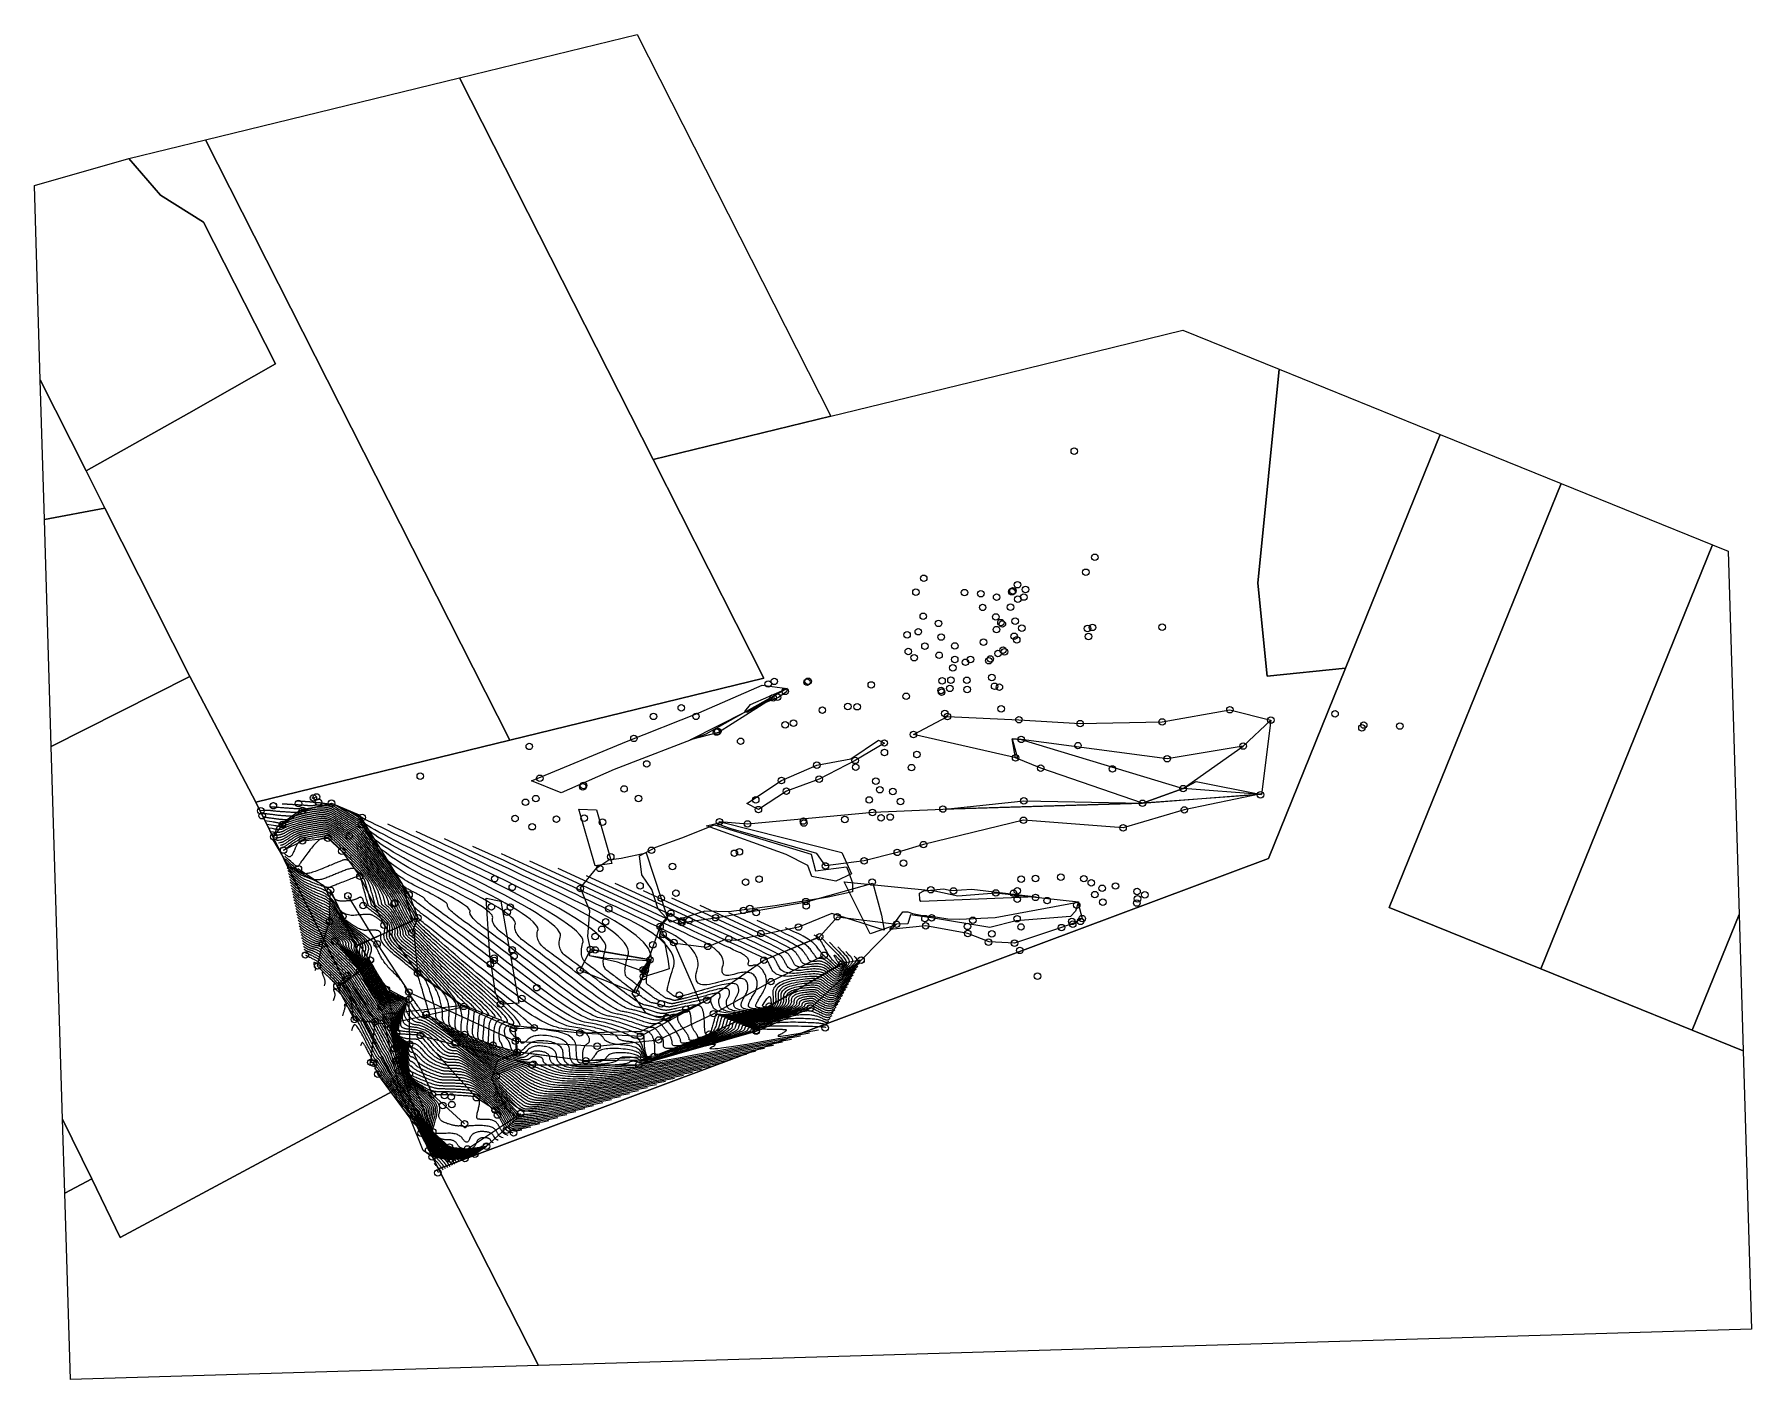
# Model space of a CAD drawing. Extents: x 83 to 1412852, y -76 to 4931706.
# Drawn here: x 1412587.5 to 1412851.7, y 4931498.9 to 4931705.9 of the extents above.
import ezdxf

# ---------------------------------------------------------------- set-up
doc = ezdxf.new("R2010")
doc.units = 0
doc.header["$MEASUREMENT"] = 0
doc.header["$PDMODE"] = 33
doc.header["$PDSIZE"] = 1
doc.layers.get('0').update_dxf_attribs({"color": 1, "linetype": 'CONTINUOUS'})
for name, color, linetype in [('Buildings-21-08-2020', 1, 'CONTINUOUS'), ('BUILDINGS21082020 entities', 1, 'CONTINUOUS'), ('Ground topo-Rev01', 1, 'CONTINUOUS'), ('New scratch layer', 1, 'CONTINUOUS'), ('nz-property-titles(LINZ DOWNLOAD)', 1, 'CONTINUOUS')]:
    doc.layers.add(name, color=color, linetype=linetype)

msp = doc.modelspace()

# ---------------------------------------------------------------- linework, layer by layer
for points in [[(1412630.73, 4931588.5), (1412630.66, 4931588.44), (1412630.62, 4931588.42), (1412630.59, 4931588.4), (1412630.57, 4931588.39), (1412630.56, 4931588.38), (1412630.54, 4931588.37), (1412630.53, 4931588.36), (1412630.51, 4931588.35), (1412630.5, 4931588.35), (1412630.49, 4931588.34), (1412630.48, 4931588.34), (1412630.47, 4931588.34), (1412630.46, 4931588.34), (1412630.45, 4931588.33), (1412630.44, 4931588.33), (1412630.43, 4931588.33), (1412630.43, 4931588.34), (1412630.42, 4931588.34), (1412630.41, 4931588.34), (1412630.4, 4931588.34), (1412630.39, 4931588.34), (1412630.39, 4931588.34), (1412630.38, 4931588.34), (1412630.37, 4931588.34), (1412630.36, 4931588.34), (1412630.36, 4931588.34), (1412630.35, 4931588.34), (1412630.35, 4931588.35), (1412630.34, 4931588.35), (1412630.33, 4931588.35), (1412630.33, 4931588.35), (1412630.32, 4931588.35), (1412630.32, 4931588.35), (1412630.31, 4931588.35), (1412630.31, 4931588.35), (1412630.3, 4931588.35), (1412630.29, 4931588.35), (1412630.29, 4931588.35), (1412630.28, 4931588.35), (1412630.28, 4931588.35), (1412630.27, 4931588.35), (1412630.27, 4931588.35), (1412630.26, 4931588.35), (1412630.25, 4931588.35), (1412630.25, 4931588.35), (1412630.24, 4931588.35), (1412630.23, 4931588.35), (1412630.21, 4931588.35), (1412630.18, 4931588.36)], [(1412710.64, 4931555.79), (1412710.35, 4931555.55), (1412710.19, 4931555.45), (1412710.07, 4931555.38), (1412709.97, 4931555.34), (1412709.87, 4931555.31), (1412709.77, 4931555.3), (1412709.66, 4931555.3), (1412709.56, 4931555.31), (1412709.45, 4931555.33), (1412709.33, 4931555.35), (1412709.21, 4931555.39), (1412709.08, 4931555.43), (1412708.95, 4931555.49), (1412708.81, 4931555.55), (1412708.66, 4931555.61), (1412708.51, 4931555.69), (1412708.35, 4931555.78), (1412708.2, 4931555.85), (1412708.06, 4931555.93), (1412707.93, 4931556), (1412707.81, 4931556.07), (1412707.69, 4931556.13), (1412707.59, 4931556.18), (1412707.5, 4931556.23), (1412707.41, 4931556.28), (1412707.34, 4931556.32), (1412707.28, 4931556.35), (1412707.22, 4931556.39), (1412707.17, 4931556.41), (1412707.14, 4931556.43), (1412707.11, 4931556.45), (1412707.09, 4931556.46), (1412707.09, 4931556.47), (1412707.08, 4931556.48), (1412707.06, 4931556.48), (1412707.05, 4931556.49), (1412707.03, 4931556.49), (1412707.02, 4931556.49), (1412707, 4931556.5), (1412706.97, 4931556.5), (1412706.95, 4931556.5), (1412706.92, 4931556.5), (1412706.9, 4931556.5), (1412706.87, 4931556.49), (1412706.83, 4931556.49), (1412706.8, 4931556.49), (1412706.76, 4931556.48), (1412706.72, 4931556.48), (1412706.68, 4931556.47), (1412706.65, 4931556.46), (1412706.61, 4931556.45), (1412706.58, 4931556.45), (1412706.55, 4931556.44), (1412706.52, 4931556.42), (1412706.5, 4931556.41), (1412706.48, 4931556.4), (1412706.46, 4931556.39), (1412706.44, 4931556.37), (1412706.43, 4931556.36), (1412706.42, 4931556.34), (1412706.41, 4931556.32), (1412706.4, 4931556.31), (1412706.4, 4931556.29), (1412706.4, 4931556.27), (1412706.4, 4931556.25), (1412706.38, 4931556.22), (1412706.32, 4931556.18), (1412706.24, 4931556.14), (1412706.13, 4931556.09), (1412705.99, 4931556.03), (1412705.82, 4931555.96), (1412705.63, 4931555.89), (1412705.4, 4931555.81), (1412705.15, 4931555.72), (1412704.87, 4931555.63), (1412704.57, 4931555.52), (1412704.23, 4931555.41), (1412703.86, 4931555.29), (1412703.47, 4931555.17), (1412703.05, 4931555.04), (1412702.6, 4931554.89), (1412702.16, 4931554.76), (1412701.74, 4931554.64), (1412701.33, 4931554.53), (1412700.93, 4931554.42), (1412700.54, 4931554.33), (1412700.16, 4931554.24), (1412699.79, 4931554.17), (1412699.44, 4931554.1), (1412699.1, 4931554.04), (1412698.77, 4931554), (1412698.45, 4931553.96), (1412698.15, 4931553.93), (1412697.85, 4931553.91), (1412697.57, 4931553.9), (1412697.3, 4931553.89), (1412697.05, 4931553.9), (1412696.8, 4931553.91), (1412696.58, 4931553.92), (1412696.37, 4931553.92), (1412696.17, 4931553.93), (1412696, 4931553.93), (1412695.83, 4931553.94), (1412695.69, 4931553.94), (1412695.56, 4931553.94), (1412695.44, 4931553.95), (1412695.34, 4931553.95), (1412695.26, 4931553.95), (1412695.19, 4931553.95), (1412695.14, 4931553.95), (1412695.1, 4931553.95), (1412695.08, 4931553.95), (1412695.07, 4931553.95), (1412695.07, 4931553.94), (1412695.06, 4931553.93), (1412695.05, 4931553.91), (1412695.04, 4931553.88), (1412695.03, 4931553.85), (1412695.02, 4931553.8), (1412695, 4931553.76), (1412694.98, 4931553.71), (1412694.97, 4931553.65), (1412694.95, 4931553.58), (1412694.93, 4931553.51), (1412694.9, 4931553.43), (1412694.88, 4931553.34), (1412694.86, 4931553.25), (1412694.83, 4931553.15), (1412694.8, 4931553.05), (1412694.73, 4931552.93), (1412694.62, 4931552.81), (1412694.46, 4931552.69), (1412694.25, 4931552.55), (1412694.01, 4931552.41), (1412693.72, 4931552.26), (1412693.38, 4931552.1), (1412693.01, 4931551.94), (1412692.59, 4931551.77), (1412692.12, 4931551.59), (1412691.61, 4931551.4), (1412691.06, 4931551.21), (1412690.46, 4931551.01), (1412689.82, 4931550.8), (1412689.14, 4931550.58), (1412688.41, 4931550.36), (1412687.73, 4931550.15), (1412687.1, 4931549.96), (1412686.51, 4931549.78), (1412685.96, 4931549.62), (1412685.46, 4931549.48), (1412685.01, 4931549.35), (1412684.6, 4931549.24), (1412684.24, 4931549.14), (1412683.92, 4931549.06), (1412683.65, 4931548.99), (1412683.42, 4931548.94), (1412683.24, 4931548.9), (1412683.1, 4931548.89), (1412683.01, 4931548.88), (1412682.97, 4931548.89), (1412682.97, 4931548.92), (1412682.97, 4931548.96), (1412682.97, 4931549), (1412682.97, 4931549.05), (1412682.97, 4931549.1), (1412682.97, 4931549.16), (1412682.96, 4931549.23), (1412682.96, 4931549.31), (1412682.96, 4931549.39), (1412682.96, 4931549.48), (1412682.96, 4931549.57), (1412682.95, 4931549.67), (1412682.95, 4931549.78), (1412682.95, 4931549.89), (1412682.94, 4931550.02), (1412682.94, 4931550.14), (1412682.94, 4931550.28), (1412682.93, 4931550.41), (1412682.92, 4931550.54), (1412682.9, 4931550.66), (1412682.89, 4931550.78), (1412682.87, 4931550.9), (1412682.84, 4931551.01), (1412682.81, 4931551.12), (1412682.78, 4931551.23), (1412682.75, 4931551.34), (1412682.71, 4931551.44), (1412682.67, 4931551.53), (1412682.63, 4931551.63), (1412682.58, 4931551.72), (1412682.53, 4931551.81), (1412682.47, 4931551.89), (1412682.42, 4931551.97), (1412682.36, 4931552.04), (1412682.31, 4931552.11), (1412682.25, 4931552.18), (1412682.2, 4931552.24), (1412682.15, 4931552.29), (1412682.1, 4931552.34), (1412682.05, 4931552.38), (1412682.01, 4931552.42), (1412681.96, 4931552.45), (1412681.92, 4931552.47), (1412681.88, 4931552.49), (1412681.84, 4931552.51), (1412681.8, 4931552.52), (1412681.76, 4931552.52), (1412681.73, 4931552.52), (1412681.69, 4931552.51), (1412681.64, 4931552.51), (1412681.57, 4931552.52), (1412681.49, 4931552.54), (1412681.39, 4931552.56), (1412681.27, 4931552.59), (1412681.14, 4931552.63), (1412680.99, 4931552.67), (1412680.82, 4931552.72), (1412680.63, 4931552.78), (1412680.43, 4931552.85), (1412680.22, 4931552.92), (1412679.98, 4931553), (1412679.73, 4931553.09), (1412679.46, 4931553.18), (1412679.18, 4931553.29), (1412678.88, 4931553.4), (1412678.58, 4931553.5), (1412678.29, 4931553.6), (1412677.99, 4931553.7), (1412677.7, 4931553.79), (1412677.42, 4931553.88), (1412677.13, 4931553.96), (1412676.85, 4931554.04), (1412676.57, 4931554.11), (1412676.3, 4931554.18), (1412676.03, 4931554.25), (1412675.75, 4931554.31), (1412675.49, 4931554.37), (1412675.22, 4931554.42), (1412674.96, 4931554.47), (1412674.7, 4931554.51), (1412674.44, 4931554.55), (1412674.14, 4931554.63), (1412673.8, 4931554.76), (1412673.41, 4931554.93), (1412672.99, 4931555.15), (1412672.51, 4931555.41), (1412672, 4931555.71), (1412671.44, 4931556.06), (1412670.83, 4931556.45), (1412670.19, 4931556.88), (1412669.5, 4931557.36), (1412668.76, 4931557.89), (1412667.99, 4931558.45), (1412667.17, 4931559.06), (1412666.31, 4931559.72), (1412665.4, 4931560.42), (1412664.45, 4931561.16), (1412663.53, 4931561.88), (1412662.65, 4931562.57), (1412661.81, 4931563.22), (1412660.99, 4931563.85), (1412660.21, 4931564.46), (1412659.47, 4931565.03), (1412658.76, 4931565.57), (1412658.08, 4931566.09), (1412657.44, 4931566.58), (1412656.83, 4931567.03), (1412656.26, 4931567.46), (1412655.72, 4931567.87), (1412655.22, 4931568.24), (1412654.75, 4931568.58), (1412654.31, 4931568.9), (1412653.91, 4931569.19), (1412653.53, 4931569.46), (1412653.18, 4931569.72), (1412652.86, 4931569.97), (1412652.56, 4931570.2), (1412652.29, 4931570.42), (1412652.05, 4931570.62), (1412651.83, 4931570.81), (1412651.64, 4931570.99), (1412651.47, 4931571.15), (1412651.33, 4931571.3), (1412651.22, 4931571.43), (1412651.14, 4931571.55), (1412651.08, 4931571.65), (1412651.04, 4931571.75), (1412651.04, 4931571.82), (1412651.06, 4931571.89), (1412651.05, 4931571.96), (1412651, 4931572.05), (1412650.93, 4931572.14), (1412650.83, 4931572.25), (1412650.69, 4931572.36), (1412650.52, 4931572.49), (1412650.33, 4931572.63), (1412650.1, 4931572.77), (1412649.84, 4931572.93), (1412649.55, 4931573.1), (1412649.23, 4931573.28), (1412648.87, 4931573.47), (1412648.49, 4931573.67), (1412648.07, 4931573.88), (1412647.63, 4931574.1), (1412647.15, 4931574.34), (1412646.69, 4931574.56), (1412646.26, 4931574.78), (1412645.86, 4931575), (1412645.47, 4931575.21), (1412645.11, 4931575.41), (1412644.77, 4931575.6), (1412644.46, 4931575.79), (1412644.17, 4931575.98), (1412643.9, 4931576.16), (1412643.66, 4931576.33), (1412643.44, 4931576.49), (1412643.24, 4931576.65), (1412643.07, 4931576.81), (1412642.92, 4931576.96), (1412642.79, 4931577.1), (1412642.69, 4931577.24), (1412642.57, 4931577.38), (1412642.45, 4931577.54), (1412642.32, 4931577.72), (1412642.18, 4931577.9), (1412642.03, 4931578.09), (1412641.87, 4931578.3), (1412641.7, 4931578.52), (1412641.52, 4931578.75), (1412641.33, 4931578.99), (1412641.13, 4931579.25), (1412640.92, 4931579.51), (1412640.7, 4931579.79), (1412640.47, 4931580.08), (1412640.23, 4931580.38), (1412639.99, 4931580.69), (1412639.73, 4931581.02), (1412639.49, 4931581.32), (1412639.26, 4931581.61), (1412639.05, 4931581.88), (1412638.85, 4931582.13), (1412638.66, 4931582.36), (1412638.49, 4931582.58), (1412638.33, 4931582.77), (1412638.19, 4931582.95), (1412638.06, 4931583.1), (1412637.95, 4931583.24), (1412637.85, 4931583.36), (1412637.77, 4931583.46), (1412637.7, 4931583.54), (1412637.64, 4931583.61), (1412637.6, 4931583.65), (1412637.57, 4931583.68), (1412637.55, 4931583.7), (1412637.52, 4931583.73), (1412637.5, 4931583.75), (1412637.47, 4931583.77), (1412637.44, 4931583.79), (1412637.42, 4931583.81), (1412637.39, 4931583.83), (1412637.37, 4931583.85), (1412637.34, 4931583.87), (1412637.31, 4931583.89), (1412637.29, 4931583.9), (1412637.26, 4931583.92), (1412637.24, 4931583.93), (1412637.21, 4931583.94), (1412637.19, 4931583.95), (1412637.16, 4931583.96), (1412637.13, 4931583.98), (1412637.09, 4931584), (1412637.04, 4931584.03), (1412636.97, 4931584.07), (1412636.9, 4931584.11), (1412636.82, 4931584.16), (1412636.73, 4931584.21), (1412636.63, 4931584.27), (1412636.52, 4931584.33), (1412636.4, 4931584.41), (1412636.28, 4931584.48), (1412636.14, 4931584.57), (1412635.99, 4931584.66), (1412635.84, 4931584.75), (1412635.67, 4931584.86), (1412635.5, 4931584.97), (1412635.33, 4931585.07), (1412635.17, 4931585.17), (1412635.01, 4931585.27), (1412634.86, 4931585.36), (1412634.72, 4931585.45), (1412634.59, 4931585.54), (1412634.46, 4931585.62), (1412634.34, 4931585.7), (1412634.22, 4931585.77), (1412634.11, 4931585.84), (1412634.01, 4931585.91), (1412633.92, 4931585.97), (1412633.83, 4931586.03), (1412633.75, 4931586.08), (1412633.67, 4931586.13), (1412633.6, 4931586.18), (1412633.53, 4931586.23), (1412633.46, 4931586.27), (1412633.39, 4931586.31), (1412633.31, 4931586.35), (1412633.23, 4931586.39), (1412633.15, 4931586.42), (1412633.06, 4931586.45), (1412632.98, 4931586.49), (1412632.89, 4931586.51), (1412632.8, 4931586.54), (1412632.71, 4931586.57), (1412632.61, 4931586.59), (1412632.52, 4931586.61), (1412632.42, 4931586.63), (1412632.32, 4931586.65), (1412632.21, 4931586.66), (1412632.11, 4931586.68), (1412632, 4931586.69), (1412631.88, 4931586.69), (1412631.77, 4931586.7), (1412631.64, 4931586.7), (1412631.52, 4931586.7), (1412631.39, 4931586.69), (1412631.26, 4931586.68), (1412631.12, 4931586.67), (1412630.99, 4931586.66), (1412630.84, 4931586.65), (1412630.7, 4931586.63), (1412630.55, 4931586.61), (1412630.4, 4931586.58), (1412630.24, 4931586.55), (1412630.08, 4931586.52), (1412629.93, 4931586.5), (1412629.79, 4931586.47), (1412629.65, 4931586.45), (1412629.53, 4931586.42), (1412629.42, 4931586.4), (1412629.32, 4931586.38), (1412629.22, 4931586.36), (1412629.14, 4931586.35), (1412629.06, 4931586.33), (1412629, 4931586.32), (1412628.94, 4931586.31), (1412628.89, 4931586.3), (1412628.86, 4931586.3), (1412628.83, 4931586.29), (1412628.81, 4931586.29), (1412628.8, 4931586.29), (1412628.79, 4931586.28), (1412628.78, 4931586.28), (1412628.76, 4931586.28), (1412628.75, 4931586.28), (1412628.73, 4931586.27), (1412628.72, 4931586.27), (1412628.7, 4931586.26), (1412628.68, 4931586.26), (1412628.66, 4931586.25), (1412628.64, 4931586.24), (1412628.61, 4931586.24), (1412628.59, 4931586.23), (1412628.56, 4931586.22), (1412628.53, 4931586.21), (1412628.5, 4931586.2), (1412628.47, 4931586.19), (1412628.44, 4931586.19), (1412628.41, 4931586.18), (1412628.37, 4931586.17), (1412628.33, 4931586.16), (1412628.28, 4931586.16), (1412628.24, 4931586.15), (1412628.19, 4931586.15), (1412628.14, 4931586.15), (1412628.08, 4931586.14), (1412628.02, 4931586.14), (1412627.96, 4931586.14), (1412627.9, 4931586.14), (1412627.84, 4931586.14), (1412627.77, 4931586.14), (1412627.7, 4931586.14), (1412627.62, 4931586.15), (1412627.55, 4931586.15), (1412627.46, 4931586.16), (1412627.37, 4931586.16), (1412627.28, 4931586.16), (1412627.18, 4931586.17), (1412627.08, 4931586.17), (1412626.98, 4931586.18), (1412626.86, 4931586.19), (1412626.75, 4931586.19), (1412626.63, 4931586.2), (1412626.5, 4931586.21), (1412626.37, 4931586.22), (1412626.23, 4931586.23), (1412626.09, 4931586.24), (1412625.95, 4931586.25), (1412625.8, 4931586.26), (1412625.65, 4931586.27), (1412625.51, 4931586.28), (1412625.38, 4931586.29), (1412625.25, 4931586.3), (1412625.12, 4931586.31), (1412625, 4931586.32), (1412624.88, 4931586.33), (1412624.77, 4931586.34), (1412624.66, 4931586.35), (1412624.56, 4931586.36), (1412624.46, 4931586.37), (1412624.36, 4931586.38), (1412624.28, 4931586.39), (1412624.19, 4931586.4), (1412624.11, 4931586.41), (1412624.04, 4931586.42), (1412623.96, 4931586.43), (1412623.89, 4931586.44), (1412623.81, 4931586.45), (1412623.74, 4931586.46), (1412623.66, 4931586.46), (1412623.59, 4931586.47), (1412623.51, 4931586.47), (1412623.44, 4931586.47), (1412623.36, 4931586.47), (1412623.28, 4931586.47), (1412623.19, 4931586.47), (1412623.1, 4931586.47), (1412622.99, 4931586.47), (1412622.87, 4931586.46), (1412622.68, 4931586.45), (1412622.32, 4931586.42)], [(1412710.41, 4931555.34), (1412710.16, 4931555.15), (1412710.02, 4931555.06), (1412709.92, 4931555), (1412709.83, 4931554.97), (1412709.74, 4931554.95), (1412709.64, 4931554.95), (1412709.54, 4931554.95), (1412709.44, 4931554.97), (1412709.33, 4931554.99), (1412709.22, 4931555.03), (1412709.09, 4931555.07), (1412708.96, 4931555.11), (1412708.83, 4931555.17), (1412708.68, 4931555.24), (1412708.53, 4931555.31), (1412708.37, 4931555.39), (1412708.21, 4931555.48), (1412708.05, 4931555.56), (1412707.9, 4931555.64), (1412707.77, 4931555.71), (1412707.64, 4931555.78), (1412707.53, 4931555.84), (1412707.42, 4931555.89), (1412707.33, 4931555.94), (1412707.25, 4931555.99), (1412707.17, 4931556.03), (1412707.11, 4931556.06), (1412707.06, 4931556.09), (1412707.01, 4931556.11), (1412706.98, 4931556.13), (1412706.96, 4931556.14), (1412706.95, 4931556.15), (1412706.95, 4931556.15), (1412706.94, 4931556.15), (1412706.94, 4931556.15), (1412706.94, 4931556.15), (1412706.93, 4931556.15), (1412706.93, 4931556.15), (1412706.93, 4931556.16), (1412706.92, 4931556.16), (1412706.92, 4931556.16), (1412706.91, 4931556.16), (1412706.91, 4931556.16), (1412706.9, 4931556.15), (1412706.89, 4931556.15), (1412706.89, 4931556.15), (1412706.88, 4931556.15), (1412706.87, 4931556.15), (1412706.86, 4931556.15), (1412706.86, 4931556.15), (1412706.85, 4931556.15), (1412706.84, 4931556.15), (1412706.84, 4931556.14), (1412706.83, 4931556.14), (1412706.83, 4931556.14), (1412706.82, 4931556.14), (1412706.82, 4931556.13), (1412706.82, 4931556.13), (1412706.81, 4931556.13), (1412706.81, 4931556.12), (1412706.81, 4931556.12), (1412706.81, 4931556.12), (1412706.81, 4931556.11), (1412706.81, 4931556.11), (1412706.81, 4931556.11), (1412706.78, 4931556.09), (1412706.72, 4931556.07), (1412706.63, 4931556.04), (1412706.51, 4931556), (1412706.36, 4931555.95), (1412706.18, 4931555.89), (1412705.97, 4931555.82), (1412705.73, 4931555.74), (1412705.46, 4931555.66), (1412705.16, 4931555.56), (1412704.83, 4931555.46), (1412704.48, 4931555.34), (1412704.09, 4931555.22), (1412703.67, 4931555.09), (1412703.22, 4931554.95), (1412702.74, 4931554.8), (1412702.28, 4931554.66), (1412701.83, 4931554.53), (1412701.4, 4931554.4), (1412700.98, 4931554.29), (1412700.58, 4931554.19), (1412700.2, 4931554.1), (1412699.83, 4931554.02), (1412699.48, 4931553.95), (1412699.15, 4931553.88), (1412698.83, 4931553.83), (1412698.53, 4931553.79), (1412698.24, 4931553.76), (1412697.97, 4931553.73), (1412697.71, 4931553.72), (1412697.47, 4931553.72), (1412697.25, 4931553.73), (1412697.04, 4931553.73), (1412696.85, 4931553.74), (1412696.67, 4931553.74), (1412696.5, 4931553.75), (1412696.34, 4931553.75), (1412696.2, 4931553.75), (1412696.07, 4931553.76), (1412695.96, 4931553.76), (1412695.86, 4931553.76), (1412695.77, 4931553.76), (1412695.7, 4931553.76), (1412695.64, 4931553.76), (1412695.59, 4931553.76), (1412695.56, 4931553.76), (1412695.54, 4931553.76), (1412695.54, 4931553.76), (1412695.53, 4931553.75), (1412695.52, 4931553.74), (1412695.51, 4931553.72), (1412695.5, 4931553.7), (1412695.49, 4931553.67), (1412695.48, 4931553.64), (1412695.46, 4931553.59), (1412695.45, 4931553.55), (1412695.43, 4931553.5), (1412695.41, 4931553.44), (1412695.4, 4931553.38), (1412695.38, 4931553.31), (1412695.36, 4931553.23), (1412695.33, 4931553.15), (1412695.31, 4931553.07), (1412695.29, 4931552.97), (1412695.22, 4931552.88), (1412695.12, 4931552.77), (1412694.98, 4931552.66), (1412694.8, 4931552.54), (1412694.58, 4931552.42), (1412694.32, 4931552.28), (1412694.02, 4931552.14), (1412693.68, 4931552), (1412693.31, 4931551.85), (1412692.89, 4931551.69), (1412692.44, 4931551.52), (1412691.94, 4931551.35), (1412691.41, 4931551.17), (1412690.84, 4931550.98), (1412690.22, 4931550.79), (1412689.57, 4931550.59), (1412688.95, 4931550.4), (1412688.37, 4931550.22), (1412687.82, 4931550.04), (1412687.3, 4931549.88), (1412686.81, 4931549.73), (1412686.35, 4931549.58), (1412685.93, 4931549.44), (1412685.54, 4931549.32), (1412685.18, 4931549.2), (1412684.86, 4931549.09), (1412684.57, 4931548.99), (1412684.31, 4931548.9), (1412684.08, 4931548.82), (1412683.89, 4931548.75), (1412683.73, 4931548.69), (1412683.6, 4931548.64), (1412683.48, 4931548.59), (1412683.36, 4931548.54), (1412683.25, 4931548.49), (1412683.14, 4931548.45), (1412683.04, 4931548.41), (1412682.94, 4931548.37), (1412682.85, 4931548.34), (1412682.76, 4931548.3), (1412682.68, 4931548.27), (1412682.6, 4931548.24), (1412682.52, 4931548.22), (1412682.46, 4931548.19), (1412682.39, 4931548.17), (1412682.34, 4931548.15), (1412682.28, 4931548.14), (1412682.24, 4931548.12), (1412682.19, 4931548.12), (1412682.14, 4931548.12), (1412682.1, 4931548.13), (1412682.05, 4931548.15), (1412682.01, 4931548.17), (1412681.97, 4931548.2), (1412681.93, 4931548.24), (1412681.89, 4931548.29), (1412681.85, 4931548.35), (1412681.82, 4931548.41), (1412681.78, 4931548.48), (1412681.75, 4931548.56), (1412681.71, 4931548.64), (1412681.68, 4931548.74), (1412681.65, 4931548.84), (1412681.62, 4931548.94), (1412681.59, 4931549.05), (1412681.56, 4931549.15), (1412681.54, 4931549.26), (1412681.51, 4931549.35), (1412681.49, 4931549.45), (1412681.47, 4931549.54), (1412681.45, 4931549.64), (1412681.44, 4931549.73), (1412681.42, 4931549.81), (1412681.41, 4931549.9), (1412681.4, 4931549.98), (1412681.39, 4931550.06), (1412681.38, 4931550.14), (1412681.37, 4931550.21), (1412681.37, 4931550.28), (1412681.36, 4931550.35), (1412681.36, 4931550.42), (1412681.36, 4931550.49), (1412681.35, 4931550.55), (1412681.35, 4931550.62), (1412681.35, 4931550.68), (1412681.35, 4931550.74), (1412681.34, 4931550.8), (1412681.34, 4931550.86), (1412681.34, 4931550.92), (1412681.34, 4931550.97), (1412681.34, 4931551.03), (1412681.33, 4931551.08), (1412681.33, 4931551.13), (1412681.33, 4931551.18), (1412681.33, 4931551.23), (1412681.33, 4931551.28), (1412681.32, 4931551.32), (1412681.32, 4931551.37), (1412681.32, 4931551.41), (1412681.31, 4931551.45), (1412681.31, 4931551.49), (1412681.3, 4931551.52), (1412681.29, 4931551.56), (1412681.29, 4931551.59), (1412681.28, 4931551.63), (1412681.27, 4931551.66), (1412681.26, 4931551.69), (1412681.24, 4931551.71), (1412681.23, 4931551.74), (1412681.22, 4931551.76), (1412681.2, 4931551.79), (1412681.19, 4931551.81), (1412681.17, 4931551.83), (1412681.16, 4931551.84), (1412681.15, 4931551.86), (1412681.13, 4931551.88), (1412681.12, 4931551.89), (1412681.11, 4931551.9), (1412681.1, 4931551.91), (1412681.08, 4931551.92), (1412681.07, 4931551.93), (1412681.06, 4931551.94), (1412681.05, 4931551.94), (1412681.04, 4931551.95), (1412681.03, 4931551.95), (1412681.02, 4931551.95), (1412681.01, 4931551.95), (1412681, 4931551.95), (1412680.97, 4931551.95), (1412680.92, 4931551.97), (1412680.86, 4931551.99), (1412680.77, 4931552.02), (1412680.66, 4931552.05), (1412680.53, 4931552.1), (1412680.38, 4931552.15), (1412680.21, 4931552.21), (1412680.02, 4931552.27), (1412679.81, 4931552.35), (1412679.58, 4931552.43), (1412679.33, 4931552.52), (1412679.07, 4931552.62), (1412678.78, 4931552.72), (1412678.47, 4931552.84), (1412678.14, 4931552.96), (1412677.81, 4931553.07), (1412677.49, 4931553.18), (1412677.17, 4931553.29), (1412676.85, 4931553.39), (1412676.54, 4931553.48), (1412676.23, 4931553.58), (1412675.92, 4931553.66), (1412675.62, 4931553.74), (1412675.31, 4931553.82), (1412675.02, 4931553.89), (1412674.72, 4931553.96), (1412674.43, 4931554.02), (1412674.14, 4931554.08), (1412673.85, 4931554.13), (1412673.57, 4931554.18), (1412673.29, 4931554.22), (1412672.96, 4931554.31), (1412672.58, 4931554.45), (1412672.16, 4931554.64), (1412671.69, 4931554.87), (1412671.17, 4931555.16), (1412670.61, 4931555.49), (1412669.99, 4931555.87), (1412669.33, 4931556.3), (1412668.63, 4931556.77), (1412667.87, 4931557.3), (1412667.07, 4931557.87), (1412666.22, 4931558.49), (1412665.32, 4931559.16), (1412664.38, 4931559.88), (1412663.39, 4931560.64), (1412662.35, 4931561.46), (1412661.35, 4931562.24), (1412660.38, 4931562.99), (1412659.45, 4931563.71), (1412658.57, 4931564.4), (1412657.71, 4931565.06), (1412656.9, 4931565.69), (1412656.12, 4931566.28), (1412655.38, 4931566.85), (1412654.68, 4931567.38), (1412654.01, 4931567.88), (1412653.39, 4931568.35), (1412652.8, 4931568.79), (1412652.24, 4931569.2), (1412651.73, 4931569.58), (1412651.25, 4931569.92), (1412650.81, 4931570.24), (1412650.4, 4931570.54), (1412650.01, 4931570.82), (1412649.66, 4931571.08), (1412649.33, 4931571.32), (1412649.03, 4931571.54), (1412648.76, 4931571.75), (1412648.51, 4931571.94), (1412648.3, 4931572.11), (1412648.11, 4931572.26), (1412647.95, 4931572.4), (1412647.82, 4931572.51), (1412647.71, 4931572.61), (1412647.64, 4931572.69), (1412647.59, 4931572.75), (1412647.57, 4931572.8), (1412647.58, 4931572.82), (1412647.57, 4931572.85), (1412647.55, 4931572.89), (1412647.52, 4931572.93), (1412647.48, 4931572.97), (1412647.43, 4931573.02), (1412647.36, 4931573.07), (1412647.28, 4931573.13), (1412647.18, 4931573.19), (1412647.07, 4931573.25), (1412646.95, 4931573.32), (1412646.82, 4931573.4), (1412646.68, 4931573.48), (1412646.52, 4931573.56), (1412646.35, 4931573.65), (1412646.16, 4931573.74), (1412645.97, 4931573.83), (1412645.78, 4931573.93), (1412645.6, 4931574.02), (1412645.43, 4931574.1), (1412645.28, 4931574.19), (1412645.13, 4931574.27), (1412644.99, 4931574.35), (1412644.86, 4931574.43), (1412644.74, 4931574.51), (1412644.63, 4931574.58), (1412644.53, 4931574.65), (1412644.44, 4931574.72), (1412644.36, 4931574.79), (1412644.29, 4931574.85), (1412644.22, 4931574.91), (1412644.17, 4931574.97), (1412644.13, 4931575.03), (1412644.07, 4931575.11), (1412643.98, 4931575.22), (1412643.88, 4931575.35), (1412643.75, 4931575.51), (1412643.6, 4931575.7), (1412643.44, 4931575.91), (1412643.25, 4931576.15), (1412643.04, 4931576.42), (1412642.81, 4931576.71), (1412642.56, 4931577.03), (1412642.29, 4931577.38), (1412641.99, 4931577.75), (1412641.68, 4931578.14), (1412641.34, 4931578.57), (1412640.99, 4931579.02), (1412640.61, 4931579.49), (1412640.26, 4931579.94), (1412639.92, 4931580.36), (1412639.61, 4931580.76), (1412639.32, 4931581.12), (1412639.05, 4931581.46), (1412638.8, 4931581.77), (1412638.57, 4931582.06), (1412638.36, 4931582.32), (1412638.17, 4931582.55), (1412638.01, 4931582.75), (1412637.86, 4931582.92), (1412637.74, 4931583.07), (1412637.64, 4931583.19), (1412637.56, 4931583.28), (1412637.5, 4931583.35), (1412637.46, 4931583.39), (1412637.42, 4931583.43), (1412637.38, 4931583.46), (1412637.35, 4931583.49), (1412637.31, 4931583.52), (1412637.28, 4931583.55), (1412637.24, 4931583.58), (1412637.21, 4931583.61), (1412637.18, 4931583.63), (1412637.15, 4931583.65), (1412637.13, 4931583.67), (1412637.1, 4931583.69), (1412637.07, 4931583.71), (1412637.05, 4931583.72), (1412637.03, 4931583.73), (1412637, 4931583.74), (1412636.98, 4931583.75), (1412636.95, 4931583.77), (1412636.92, 4931583.79), (1412636.87, 4931583.81), (1412636.82, 4931583.84), (1412636.76, 4931583.88), (1412636.69, 4931583.92), (1412636.61, 4931583.96), (1412636.53, 4931584.01), (1412636.44, 4931584.07), (1412636.34, 4931584.13), (1412636.23, 4931584.2), (1412636.11, 4931584.27), (1412635.99, 4931584.34), (1412635.85, 4931584.43), (1412635.71, 4931584.51), (1412635.56, 4931584.61), (1412635.42, 4931584.7), (1412635.28, 4931584.78), (1412635.14, 4931584.87), (1412635.01, 4931584.95), (1412634.88, 4931585.04), (1412634.75, 4931585.12), (1412634.63, 4931585.2), (1412634.51, 4931585.27), (1412634.4, 4931585.35), (1412634.29, 4931585.42), (1412634.18, 4931585.49), (1412634.08, 4931585.55), (1412633.98, 4931585.62), (1412633.89, 4931585.68), (1412633.8, 4931585.75), (1412633.71, 4931585.81), (1412633.62, 4931585.86), (1412633.54, 4931585.92), (1412633.45, 4931585.97), (1412633.36, 4931586.02), (1412633.27, 4931586.06), (1412633.18, 4931586.1), (1412633.09, 4931586.14), (1412633, 4931586.18), (1412632.9, 4931586.21), (1412632.81, 4931586.25), (1412632.72, 4931586.27), (1412632.62, 4931586.3), (1412632.53, 4931586.32), (1412632.43, 4931586.34), (1412632.34, 4931586.36), (1412632.24, 4931586.37), (1412632.14, 4931586.38), (1412632.04, 4931586.39), (1412631.93, 4931586.4), (1412631.82, 4931586.4), (1412631.71, 4931586.41), (1412631.59, 4931586.4), (1412631.47, 4931586.4), (1412631.35, 4931586.39), (1412631.22, 4931586.38), (1412631.09, 4931586.37), (1412630.96, 4931586.36), (1412630.82, 4931586.34), (1412630.68, 4931586.32), (1412630.54, 4931586.3), (1412630.4, 4931586.27), (1412630.25, 4931586.24), (1412630.1, 4931586.22), (1412629.97, 4931586.19), (1412629.84, 4931586.17), (1412629.72, 4931586.15), (1412629.61, 4931586.13), (1412629.51, 4931586.11), (1412629.42, 4931586.09), (1412629.33, 4931586.07), (1412629.25, 4931586.06), (1412629.18, 4931586.04), (1412629.12, 4931586.03), (1412629.06, 4931586.02), (1412629.01, 4931586.01), (1412628.97, 4931586.01), (1412628.94, 4931586), (1412628.91, 4931586), (1412628.89, 4931585.99), (1412628.86, 4931585.98), (1412628.82, 4931585.98), (1412628.78, 4931585.97), (1412628.74, 4931585.96), (1412628.7, 4931585.94), (1412628.65, 4931585.93), (1412628.59, 4931585.92), (1412628.54, 4931585.9), (1412628.48, 4931585.88), (1412628.42, 4931585.86), (1412628.35, 4931585.84), (1412628.28, 4931585.82), (1412628.21, 4931585.8), (1412628.13, 4931585.78), (1412628.05, 4931585.75), (1412627.97, 4931585.73), (1412627.89, 4931585.71), (1412627.82, 4931585.69), (1412627.75, 4931585.67), (1412627.67, 4931585.65), (1412627.61, 4931585.64), (1412627.54, 4931585.62), (1412627.47, 4931585.61), (1412627.41, 4931585.6), (1412627.35, 4931585.59), (1412627.29, 4931585.59), (1412627.23, 4931585.58), (1412627.17, 4931585.58), (1412627.12, 4931585.58), (1412627.06, 4931585.58), (1412627.01, 4931585.58), (1412626.96, 4931585.58), (1412626.9, 4931585.58), (1412626.84, 4931585.59), (1412626.78, 4931585.59), (1412626.71, 4931585.59), (1412626.64, 4931585.6), (1412626.56, 4931585.6), (1412626.49, 4931585.61), (1412626.41, 4931585.61), (1412626.32, 4931585.62), (1412626.24, 4931585.62), (1412626.15, 4931585.63), (1412626.05, 4931585.63), (1412625.95, 4931585.64), (1412625.85, 4931585.65), (1412625.75, 4931585.65), (1412625.64, 4931585.66), (1412625.54, 4931585.67), (1412625.43, 4931585.68), (1412625.32, 4931585.69), (1412625.21, 4931585.7), (1412625.09, 4931585.71), (1412624.98, 4931585.72), (1412624.86, 4931585.74), (1412624.75, 4931585.75), (1412624.63, 4931585.76), (1412624.5, 4931585.78), (1412624.38, 4931585.79), (1412624.26, 4931585.81), (1412624.13, 4931585.83), (1412624, 4931585.84), (1412623.87, 4931585.86), (1412623.75, 4931585.88), (1412623.64, 4931585.89), (1412623.53, 4931585.91), (1412623.42, 4931585.92), (1412623.32, 4931585.93), (1412623.23, 4931585.94), (1412623.15, 4931585.95), (1412623.07, 4931585.96), (1412622.99, 4931585.97), (1412622.92, 4931585.97), (1412622.86, 4931585.98), (1412622.8, 4931585.98), (1412622.74, 4931585.98), (1412622.68, 4931585.98), (1412622.6, 4931585.98), (1412622.45, 4931585.97)], [(1412710.17, 4931554.89), (1412709.97, 4931554.74), (1412709.86, 4931554.66), (1412709.78, 4931554.62), (1412709.7, 4931554.6), (1412709.62, 4931554.59), (1412709.54, 4931554.58), (1412709.46, 4931554.59), (1412709.37, 4931554.6), (1412709.28, 4931554.62), (1412709.18, 4931554.65), (1412709.08, 4931554.69), (1412708.97, 4931554.73), (1412708.85, 4931554.78), (1412708.73, 4931554.83), (1412708.6, 4931554.9), (1412708.46, 4931554.97), (1412708.32, 4931555.04), (1412708.18, 4931555.11), (1412708.05, 4931555.18), (1412707.91, 4931555.24), (1412707.79, 4931555.3), (1412707.66, 4931555.35), (1412707.54, 4931555.4), (1412707.42, 4931555.44), (1412707.31, 4931555.48), (1412707.2, 4931555.52), (1412707.09, 4931555.55), (1412706.99, 4931555.57), (1412706.89, 4931555.59), (1412706.79, 4931555.61), (1412706.7, 4931555.62), (1412706.61, 4931555.63), (1412706.53, 4931555.63), (1412706.42, 4931555.62), (1412706.29, 4931555.61), (1412706.15, 4931555.58), (1412705.98, 4931555.55), (1412705.78, 4931555.51), (1412705.57, 4931555.46), (1412705.34, 4931555.41), (1412705.08, 4931555.34), (1412704.8, 4931555.27), (1412704.5, 4931555.18), (1412704.18, 4931555.09), (1412703.84, 4931554.99), (1412703.48, 4931554.88), (1412703.09, 4931554.77), (1412702.69, 4931554.64), (1412702.26, 4931554.51), (1412701.85, 4931554.38), (1412701.45, 4931554.26), (1412701.07, 4931554.16), (1412700.7, 4931554.06), (1412700.35, 4931553.97), (1412700.01, 4931553.88), (1412699.69, 4931553.81), (1412699.38, 4931553.75), (1412699.09, 4931553.69), (1412698.81, 4931553.65), (1412698.55, 4931553.61), (1412698.3, 4931553.58), (1412698.07, 4931553.56), (1412697.85, 4931553.55), (1412697.65, 4931553.54), (1412697.46, 4931553.55), (1412697.28, 4931553.55), (1412697.12, 4931553.56), (1412696.96, 4931553.56), (1412696.82, 4931553.57), (1412696.69, 4931553.57), (1412696.57, 4931553.57), (1412696.46, 4931553.57), (1412696.36, 4931553.58), (1412696.28, 4931553.58), (1412696.2, 4931553.58), (1412696.14, 4931553.58), (1412696.09, 4931553.58), (1412696.05, 4931553.58), (1412696.02, 4931553.58), (1412696, 4931553.58), (1412696, 4931553.58), (1412695.99, 4931553.57), (1412695.98, 4931553.56), (1412695.97, 4931553.54), (1412695.96, 4931553.52), (1412695.95, 4931553.5), (1412695.94, 4931553.47), (1412695.93, 4931553.43), (1412695.91, 4931553.39), (1412695.9, 4931553.35), (1412695.88, 4931553.3), (1412695.87, 4931553.24), (1412695.85, 4931553.18), (1412695.83, 4931553.12), (1412695.81, 4931553.05), (1412695.79, 4931552.98), (1412695.77, 4931552.9), (1412695.72, 4931552.82), (1412695.63, 4931552.73), (1412695.51, 4931552.63), (1412695.36, 4931552.53), (1412695.17, 4931552.43), (1412694.95, 4931552.31), (1412694.7, 4931552.2), (1412694.41, 4931552.07), (1412694.09, 4931551.94), (1412693.73, 4931551.81), (1412693.35, 4931551.67), (1412692.93, 4931551.52), (1412692.47, 4931551.37), (1412691.99, 4931551.21), (1412691.47, 4931551.04), (1412690.91, 4931550.87), (1412690.39, 4931550.71), (1412689.89, 4931550.56), (1412689.42, 4931550.41), (1412688.97, 4931550.27), (1412688.56, 4931550.14), (1412688.17, 4931550.01), (1412687.81, 4931549.9), (1412687.48, 4931549.79), (1412687.18, 4931549.69), (1412686.9, 4931549.6), (1412686.65, 4931549.52), (1412686.43, 4931549.44), (1412686.24, 4931549.37), (1412686.08, 4931549.31), (1412685.94, 4931549.26), (1412685.83, 4931549.21), (1412685.72, 4931549.17), (1412685.6, 4931549.12), (1412685.47, 4931549.07), (1412685.33, 4931549.02), (1412685.19, 4931548.97), (1412685.05, 4931548.92), (1412684.9, 4931548.87), (1412684.74, 4931548.82), (1412684.57, 4931548.77), (1412684.4, 4931548.71), (1412684.23, 4931548.66), (1412684.04, 4931548.6), (1412683.86, 4931548.55), (1412683.66, 4931548.49), (1412683.46, 4931548.43), (1412683.25, 4931548.37), (1412683.05, 4931548.33), (1412682.87, 4931548.31), (1412682.69, 4931548.3), (1412682.51, 4931548.31), (1412682.35, 4931548.34), (1412682.2, 4931548.38), (1412682.06, 4931548.44), (1412681.92, 4931548.52), (1412681.8, 4931548.61), (1412681.68, 4931548.72), (1412681.58, 4931548.85), (1412681.48, 4931549), (1412681.39, 4931549.16), (1412681.32, 4931549.34), (1412681.25, 4931549.54), (1412681.19, 4931549.76), (1412681.12, 4931549.96), (1412681.06, 4931550.15), (1412681, 4931550.32), (1412680.93, 4931550.48), (1412680.87, 4931550.63), (1412680.8, 4931550.77), (1412680.73, 4931550.89), (1412680.66, 4931551), (1412680.59, 4931551.1), (1412680.52, 4931551.18), (1412680.45, 4931551.25), (1412680.38, 4931551.31), (1412680.3, 4931551.36), (1412680.23, 4931551.39), (1412680.15, 4931551.41), (1412680.07, 4931551.41), (1412680, 4931551.42), (1412679.93, 4931551.43), (1412679.86, 4931551.44), (1412679.8, 4931551.45), (1412679.74, 4931551.46), (1412679.69, 4931551.47), (1412679.64, 4931551.48), (1412679.59, 4931551.5), (1412679.55, 4931551.51), (1412679.51, 4931551.53), (1412679.48, 4931551.55), (1412679.45, 4931551.57), (1412679.43, 4931551.59), (1412679.41, 4931551.61), (1412679.39, 4931551.63), (1412679.38, 4931551.65), (1412679.35, 4931551.68), (1412679.3, 4931551.72), (1412679.24, 4931551.75), (1412679.16, 4931551.8), (1412679.06, 4931551.85), (1412678.94, 4931551.9), (1412678.81, 4931551.96), (1412678.66, 4931552.02), (1412678.5, 4931552.09), (1412678.31, 4931552.17), (1412678.11, 4931552.24), (1412677.9, 4931552.33), (1412677.66, 4931552.42), (1412677.41, 4931552.51), (1412677.14, 4931552.61), (1412676.86, 4931552.72), (1412676.57, 4931552.82), (1412676.28, 4931552.91), (1412675.99, 4931553.01), (1412675.7, 4931553.1), (1412675.41, 4931553.18), (1412675.12, 4931553.26), (1412674.83, 4931553.34), (1412674.53, 4931553.42), (1412674.24, 4931553.49), (1412673.94, 4931553.56), (1412673.64, 4931553.62), (1412673.34, 4931553.68), (1412673.04, 4931553.74), (1412672.74, 4931553.79), (1412672.43, 4931553.84), (1412672.13, 4931553.89), (1412671.77, 4931553.99), (1412671.36, 4931554.14), (1412670.9, 4931554.34), (1412670.39, 4931554.6), (1412669.83, 4931554.91), (1412669.22, 4931555.27), (1412668.55, 4931555.68), (1412667.83, 4931556.14), (1412667.07, 4931556.66), (1412666.25, 4931557.23), (1412665.37, 4931557.85), (1412664.45, 4931558.53), (1412663.48, 4931559.26), (1412662.45, 4931560.04), (1412661.37, 4931560.87), (1412660.25, 4931561.75), (1412659.16, 4931562.6), (1412658.12, 4931563.41), (1412657.13, 4931564.18), (1412656.18, 4931564.92), (1412655.28, 4931565.61), (1412654.43, 4931566.27), (1412653.61, 4931566.9), (1412652.85, 4931567.48), (1412652.13, 4931568.03), (1412651.45, 4931568.54), (1412650.82, 4931569.02), (1412650.24, 4931569.46), (1412649.7, 4931569.86), (1412649.2, 4931570.22), (1412648.76, 4931570.55), (1412648.35, 4931570.83), (1412647.97, 4931571.11), (1412647.62, 4931571.36), (1412647.29, 4931571.6), (1412646.98, 4931571.82), (1412646.7, 4931572.03), (1412646.44, 4931572.22), (1412646.21, 4931572.4), (1412646, 4931572.55), (1412645.81, 4931572.7), (1412645.65, 4931572.82), (1412645.51, 4931572.93), (1412645.4, 4931573.02), (1412645.31, 4931573.1), (1412645.24, 4931573.16), (1412645.2, 4931573.2), (1412645.19, 4931573.23), (1412645.17, 4931573.26), (1412645.16, 4931573.28), (1412645.14, 4931573.31), (1412645.13, 4931573.33), (1412645.12, 4931573.35), (1412645.1, 4931573.37), (1412645.09, 4931573.39), (1412645.08, 4931573.4), (1412645.07, 4931573.42), (1412645.07, 4931573.43), (1412645.06, 4931573.44), (1412645.05, 4931573.46), (1412645.04, 4931573.47), (1412645.04, 4931573.47), (1412645.03, 4931573.48), (1412645.03, 4931573.49), (1412645, 4931573.53), (1412644.94, 4931573.61), (1412644.85, 4931573.72), (1412644.74, 4931573.86), (1412644.59, 4931574.05), (1412644.42, 4931574.26), (1412644.22, 4931574.52), (1412643.99, 4931574.81), (1412643.74, 4931575.13), (1412643.45, 4931575.49), (1412643.14, 4931575.88), (1412642.8, 4931576.31), (1412642.43, 4931576.78), (1412642.04, 4931577.28), (1412641.62, 4931577.81), (1412641.16, 4931578.39), (1412640.74, 4931578.92), (1412640.34, 4931579.43), (1412639.96, 4931579.9), (1412639.61, 4931580.34), (1412639.28, 4931580.75), (1412638.98, 4931581.13), (1412638.7, 4931581.47), (1412638.45, 4931581.78), (1412638.23, 4931582.06), (1412638.02, 4931582.31), (1412637.85, 4931582.52), (1412637.7, 4931582.7), (1412637.57, 4931582.85), (1412637.47, 4931582.97), (1412637.39, 4931583.05), (1412637.34, 4931583.1), (1412637.29, 4931583.15), (1412637.24, 4931583.19), (1412637.19, 4931583.24), (1412637.15, 4931583.27), (1412637.11, 4931583.31), (1412637.07, 4931583.35), (1412637.04, 4931583.38), (1412637, 4931583.41), (1412636.97, 4931583.43), (1412636.94, 4931583.46), (1412636.91, 4931583.48), (1412636.88, 4931583.5), (1412636.86, 4931583.51), (1412636.84, 4931583.52), (1412636.82, 4931583.53), (1412636.8, 4931583.54), (1412636.78, 4931583.55), (1412636.75, 4931583.57), (1412636.71, 4931583.59), (1412636.67, 4931583.61), (1412636.62, 4931583.64), (1412636.56, 4931583.68), (1412636.5, 4931583.71), (1412636.43, 4931583.76), (1412636.35, 4931583.8), (1412636.27, 4931583.85), (1412636.18, 4931583.91), (1412636.08, 4931583.97), (1412635.98, 4931584.03), (1412635.87, 4931584.1), (1412635.75, 4931584.17), (1412635.63, 4931584.24), (1412635.51, 4931584.32), (1412635.39, 4931584.4), (1412635.27, 4931584.47), (1412635.15, 4931584.55), (1412635.04, 4931584.62), (1412634.92, 4931584.7), (1412634.8, 4931584.77), (1412634.69, 4931584.85), (1412634.58, 4931584.92), (1412634.47, 4931584.99), (1412634.36, 4931585.07), (1412634.25, 4931585.14), (1412634.14, 4931585.21), (1412634.03, 4931585.29), (1412633.92, 4931585.36), (1412633.82, 4931585.43), (1412633.72, 4931585.5), (1412633.61, 4931585.56), (1412633.51, 4931585.62), (1412633.41, 4931585.68), (1412633.31, 4931585.73), (1412633.21, 4931585.79), (1412633.11, 4931585.83), (1412633.01, 4931585.87), (1412632.92, 4931585.91), (1412632.82, 4931585.95), (1412632.73, 4931585.98), (1412632.63, 4931586.01), (1412632.54, 4931586.03), (1412632.45, 4931586.05), (1412632.36, 4931586.07), (1412632.27, 4931586.08), (1412632.18, 4931586.09), (1412632.08, 4931586.1), (1412631.98, 4931586.11), (1412631.88, 4931586.11), (1412631.77, 4931586.11), (1412631.67, 4931586.11), (1412631.55, 4931586.11), (1412631.44, 4931586.1), (1412631.32, 4931586.09), (1412631.2, 4931586.08), (1412631.08, 4931586.07), (1412630.95, 4931586.05), (1412630.82, 4931586.03), (1412630.69, 4931586.01), (1412630.55, 4931585.99), (1412630.41, 4931585.96), (1412630.28, 4931585.94), (1412630.15, 4931585.91), (1412630.03, 4931585.89), (1412629.92, 4931585.87), (1412629.81, 4931585.85), (1412629.71, 4931585.83), (1412629.61, 4931585.81), (1412629.52, 4931585.8), (1412629.44, 4931585.78), (1412629.36, 4931585.77), (1412629.29, 4931585.75), (1412629.23, 4931585.74), (1412629.17, 4931585.73), (1412629.12, 4931585.72), (1412629.07, 4931585.71), (1412629.03, 4931585.71), (1412628.99, 4931585.7), (1412628.93, 4931585.69), (1412628.88, 4931585.67), (1412628.82, 4931585.66), (1412628.75, 4931585.64), (1412628.67, 4931585.62), (1412628.59, 4931585.6), (1412628.51, 4931585.58), (1412628.42, 4931585.55), (1412628.32, 4931585.52), (1412628.22, 4931585.49), (1412628.11, 4931585.46), (1412628, 4931585.42), (1412627.88, 4931585.39), (1412627.75, 4931585.35), (1412627.62, 4931585.31), (1412627.5, 4931585.27), (1412627.38, 4931585.23), (1412627.27, 4931585.2), (1412627.16, 4931585.17), (1412627.07, 4931585.14), (1412626.97, 4931585.12), (1412626.89, 4931585.1), (1412626.81, 4931585.08), (1412626.74, 4931585.06), (1412626.67, 4931585.04), (1412626.61, 4931585.03), (1412626.55, 4931585.02), (1412626.51, 4931585.02), (1412626.47, 4931585.01), (1412626.43, 4931585.01), (1412626.4, 4931585.01), (1412626.37, 4931585.01), (1412626.34, 4931585.01), (1412626.31, 4931585.02), (1412626.27, 4931585.02), (1412626.23, 4931585.02), (1412626.19, 4931585.02), (1412626.15, 4931585.02), (1412626.11, 4931585.03), (1412626.07, 4931585.03), (1412626.02, 4931585.03), (1412625.97, 4931585.03), (1412625.92, 4931585.04), (1412625.87, 4931585.04), (1412625.81, 4931585.04), (1412625.76, 4931585.05), (1412625.7, 4931585.05), (1412625.64, 4931585.06), (1412625.57, 4931585.06), (1412625.5, 4931585.07), (1412625.43, 4931585.08), (1412625.35, 4931585.09), (1412625.26, 4931585.09), (1412625.17, 4931585.1), (1412625.08, 4931585.12), (1412624.98, 4931585.13), (1412624.88, 4931585.14), (1412624.78, 4931585.15), (1412624.67, 4931585.17), (1412624.55, 4931585.18), (1412624.43, 4931585.2), (1412624.31, 4931585.22), (1412624.18, 4931585.24), (1412624.06, 4931585.25), (1412623.94, 4931585.27), (1412623.83, 4931585.28), (1412623.72, 4931585.3), (1412623.63, 4931585.31), (1412623.53, 4931585.33), (1412623.44, 4931585.34), (1412623.36, 4931585.35), (1412623.28, 4931585.36), (1412623.21, 4931585.38), (1412623.14, 4931585.39), (1412623.07, 4931585.4), (1412623, 4931585.41), (1412622.93, 4931585.42), (1412622.83, 4931585.44), (1412622.65, 4931585.47)], [(1412709.94, 4931554.45), (1412709.78, 4931554.33), (1412709.7, 4931554.27), (1412709.64, 4931554.24), (1412709.58, 4931554.22), (1412709.52, 4931554.21), (1412709.46, 4931554.21), (1412709.39, 4931554.21), (1412709.33, 4931554.22), (1412709.26, 4931554.24), (1412709.18, 4931554.26), (1412709.1, 4931554.29), (1412709.02, 4931554.32), (1412708.93, 4931554.36), (1412708.83, 4931554.4), (1412708.73, 4931554.45), (1412708.63, 4931554.5), (1412708.52, 4931554.56), (1412708.41, 4931554.62), (1412708.29, 4931554.67), (1412708.16, 4931554.72), (1412708.03, 4931554.76), (1412707.89, 4931554.8), (1412707.75, 4931554.84), (1412707.6, 4931554.87), (1412707.45, 4931554.91), (1412707.29, 4931554.93), (1412707.12, 4931554.96), (1412706.95, 4931554.98), (1412706.78, 4931555), (1412706.6, 4931555.01), (1412706.41, 4931555.03), (1412706.22, 4931555.03), (1412706.02, 4931555.04), (1412705.81, 4931555.04), (1412705.6, 4931555.03), (1412705.37, 4931555.01), (1412705.13, 4931554.99), (1412704.89, 4931554.96), (1412704.64, 4931554.92), (1412704.37, 4931554.88), (1412704.1, 4931554.82), (1412703.82, 4931554.77), (1412703.53, 4931554.7), (1412703.22, 4931554.63), (1412702.91, 4931554.55), (1412702.59, 4931554.46), (1412702.26, 4931554.36), (1412701.92, 4931554.26), (1412701.58, 4931554.15), (1412701.24, 4931554.05), (1412700.92, 4931553.95), (1412700.61, 4931553.87), (1412700.31, 4931553.79), (1412700.02, 4931553.71), (1412699.74, 4931553.65), (1412699.48, 4931553.59), (1412699.23, 4931553.53), (1412698.99, 4931553.49), (1412698.77, 4931553.45), (1412698.55, 4931553.42), (1412698.35, 4931553.39), (1412698.16, 4931553.38), (1412697.98, 4931553.37), (1412697.82, 4931553.37), (1412697.66, 4931553.37), (1412697.52, 4931553.37), (1412697.39, 4931553.38), (1412697.26, 4931553.38), (1412697.14, 4931553.38), (1412697.04, 4931553.39), (1412696.94, 4931553.39), (1412696.85, 4931553.39), (1412696.77, 4931553.39), (1412696.7, 4931553.39), (1412696.64, 4931553.39), (1412696.58, 4931553.39), (1412696.54, 4931553.39), (1412696.5, 4931553.39), (1412696.48, 4931553.39), (1412696.46, 4931553.39), (1412696.46, 4931553.39), (1412696.45, 4931553.38), (1412696.44, 4931553.37), (1412696.43, 4931553.36), (1412696.42, 4931553.34), (1412696.41, 4931553.32), (1412696.4, 4931553.3), (1412696.39, 4931553.27), (1412696.38, 4931553.23), (1412696.36, 4931553.2), (1412696.35, 4931553.16), (1412696.34, 4931553.11), (1412696.32, 4931553.06), (1412696.31, 4931553.01), (1412696.29, 4931552.95), (1412696.28, 4931552.89), (1412696.26, 4931552.83), (1412696.21, 4931552.76), (1412696.14, 4931552.69), (1412696.04, 4931552.61), (1412695.92, 4931552.53), (1412695.76, 4931552.44), (1412695.58, 4931552.35), (1412695.37, 4931552.25), (1412695.13, 4931552.15), (1412694.87, 4931552.04), (1412694.58, 4931551.93), (1412694.26, 4931551.81), (1412693.91, 4931551.69), (1412693.54, 4931551.56), (1412693.14, 4931551.43), (1412692.71, 4931551.3), (1412692.25, 4931551.16), (1412691.82, 4931551.02), (1412691.41, 4931550.89), (1412691.02, 4931550.77), (1412690.65, 4931550.66), (1412690.31, 4931550.55), (1412689.99, 4931550.45), (1412689.69, 4931550.35), (1412689.42, 4931550.27), (1412689.17, 4931550.18), (1412688.94, 4931550.11), (1412688.74, 4931550.04), (1412688.56, 4931549.97), (1412688.4, 4931549.92), (1412688.26, 4931549.87), (1412688.15, 4931549.82), (1412688.06, 4931549.79), (1412687.95, 4931549.75), (1412687.83, 4931549.7), (1412687.69, 4931549.65), (1412687.53, 4931549.6), (1412687.35, 4931549.54), (1412687.16, 4931549.48), (1412686.95, 4931549.41), (1412686.72, 4931549.34), (1412686.47, 4931549.26), (1412686.21, 4931549.19), (1412685.93, 4931549.1), (1412685.63, 4931549.01), (1412685.32, 4931548.92), (1412684.99, 4931548.83), (1412684.64, 4931548.73), (1412684.27, 4931548.62), (1412683.92, 4931548.54), (1412683.59, 4931548.47), (1412683.29, 4931548.42), (1412683, 4931548.39), (1412682.73, 4931548.37), (1412682.48, 4931548.37), (1412682.25, 4931548.4), (1412682.04, 4931548.44), (1412681.86, 4931548.49), (1412681.69, 4931548.57), (1412681.54, 4931548.66), (1412681.41, 4931548.77), (1412681.29, 4931548.9), (1412681.2, 4931549.05), (1412681.13, 4931549.22), (1412681.08, 4931549.4), (1412681.02, 4931549.57), (1412680.95, 4931549.73), (1412680.87, 4931549.89), (1412680.78, 4931550.03), (1412680.69, 4931550.16), (1412680.58, 4931550.28), (1412680.46, 4931550.39), (1412680.34, 4931550.48), (1412680.21, 4931550.57), (1412680.06, 4931550.65), (1412679.91, 4931550.72), (1412679.75, 4931550.77), (1412679.58, 4931550.82), (1412679.4, 4931550.86), (1412679.21, 4931550.88), (1412679.01, 4931550.9), (1412678.82, 4931550.91), (1412678.64, 4931550.93), (1412678.48, 4931550.95), (1412678.32, 4931550.98), (1412678.17, 4931551.01), (1412678.04, 4931551.04), (1412677.91, 4931551.07), (1412677.8, 4931551.11), (1412677.69, 4931551.15), (1412677.6, 4931551.19), (1412677.51, 4931551.24), (1412677.44, 4931551.29), (1412677.38, 4931551.34), (1412677.32, 4931551.39), (1412677.28, 4931551.45), (1412677.25, 4931551.51), (1412677.2, 4931551.57), (1412677.15, 4931551.63), (1412677.09, 4931551.69), (1412677.01, 4931551.75), (1412676.93, 4931551.82), (1412676.83, 4931551.88), (1412676.72, 4931551.95), (1412676.61, 4931552.01), (1412676.48, 4931552.08), (1412676.34, 4931552.15), (1412676.19, 4931552.22), (1412676.03, 4931552.29), (1412675.86, 4931552.36), (1412675.68, 4931552.43), (1412675.49, 4931552.51), (1412675.28, 4931552.58), (1412675.07, 4931552.65), (1412674.86, 4931552.72), (1412674.63, 4931552.79), (1412674.4, 4931552.86), (1412674.15, 4931552.93), (1412673.9, 4931552.99), (1412673.65, 4931553.06), (1412673.38, 4931553.12), (1412673.11, 4931553.18), (1412672.82, 4931553.24), (1412672.53, 4931553.29), (1412672.24, 4931553.35), (1412671.93, 4931553.41), (1412671.62, 4931553.46), (1412671.3, 4931553.51), (1412670.97, 4931553.56), (1412670.58, 4931553.67), (1412670.14, 4931553.83), (1412669.65, 4931554.05), (1412669.1, 4931554.32), (1412668.49, 4931554.66), (1412667.83, 4931555.05), (1412667.11, 4931555.49), (1412666.33, 4931555.99), (1412665.5, 4931556.55), (1412664.62, 4931557.17), (1412663.68, 4931557.84), (1412662.68, 4931558.57), (1412661.63, 4931559.35), (1412660.52, 4931560.19), (1412659.36, 4931561.09), (1412658.14, 4931562.04), (1412656.99, 4931562.95), (1412655.9, 4931563.8), (1412654.87, 4931564.6), (1412653.91, 4931565.35), (1412653.02, 4931566.05), (1412652.18, 4931566.7), (1412651.41, 4931567.29), (1412650.71, 4931567.84), (1412650.07, 4931568.33), (1412649.49, 4931568.78), (1412648.98, 4931569.17), (1412648.53, 4931569.51), (1412648.15, 4931569.8), (1412647.83, 4931570.04), (1412647.57, 4931570.23), (1412647.38, 4931570.36), (1412647.2, 4931570.5), (1412647.02, 4931570.63), (1412646.85, 4931570.77), (1412646.69, 4931570.9), (1412646.54, 4931571.03), (1412646.39, 4931571.16), (1412646.25, 4931571.29), (1412646.12, 4931571.42), (1412646, 4931571.54), (1412645.88, 4931571.67), (1412645.77, 4931571.79), (1412645.67, 4931571.92), (1412645.58, 4931572.04), (1412645.49, 4931572.16), (1412645.41, 4931572.28), (1412645.34, 4931572.4), (1412645.27, 4931572.51), (1412645.21, 4931572.62), (1412645.15, 4931572.72), (1412645.09, 4931572.82), (1412645.04, 4931572.91), (1412644.99, 4931572.99), (1412644.94, 4931573.07), (1412644.89, 4931573.14), (1412644.85, 4931573.21), (1412644.82, 4931573.27), (1412644.78, 4931573.32), (1412644.75, 4931573.37), (1412644.73, 4931573.42), (1412644.7, 4931573.45), (1412644.68, 4931573.49), (1412644.67, 4931573.51), (1412644.62, 4931573.57), (1412644.56, 4931573.66), (1412644.46, 4931573.78), (1412644.34, 4931573.93), (1412644.2, 4931574.12), (1412644.03, 4931574.34), (1412643.84, 4931574.59), (1412643.62, 4931574.87), (1412643.37, 4931575.18), (1412643.1, 4931575.52), (1412642.8, 4931575.9), (1412642.48, 4931576.31), (1412642.14, 4931576.75), (1412641.76, 4931577.22), (1412641.37, 4931577.72), (1412640.94, 4931578.26), (1412640.54, 4931578.76), (1412640.16, 4931579.24), (1412639.81, 4931579.69), (1412639.47, 4931580.11), (1412639.16, 4931580.49), (1412638.87, 4931580.85), (1412638.61, 4931581.18), (1412638.36, 4931581.48), (1412638.14, 4931581.75), (1412637.94, 4931581.99), (1412637.77, 4931582.2), (1412637.61, 4931582.38), (1412637.48, 4931582.53), (1412637.37, 4931582.65), (1412637.28, 4931582.75), (1412637.22, 4931582.81), (1412637.16, 4931582.87), (1412637.1, 4931582.93), (1412637.04, 4931582.98), (1412636.99, 4931583.03), (1412636.94, 4931583.07), (1412636.9, 4931583.11), (1412636.86, 4931583.15), (1412636.82, 4931583.18), (1412636.78, 4931583.22), (1412636.75, 4931583.24), (1412636.72, 4931583.27), (1412636.69, 4931583.29), (1412636.67, 4931583.3), (1412636.65, 4931583.32), (1412636.63, 4931583.32), (1412636.62, 4931583.33), (1412636.6, 4931583.34), (1412636.58, 4931583.35), (1412636.55, 4931583.37), (1412636.51, 4931583.39), (1412636.48, 4931583.41), (1412636.43, 4931583.44), (1412636.38, 4931583.47), (1412636.33, 4931583.5), (1412636.27, 4931583.54), (1412636.2, 4931583.57), (1412636.13, 4931583.62), (1412636.05, 4931583.66), (1412635.97, 4931583.71), (1412635.89, 4931583.77), (1412635.8, 4931583.82), (1412635.7, 4931583.88), (1412635.6, 4931583.95), (1412635.5, 4931584.01), (1412635.4, 4931584.07), (1412635.3, 4931584.14), (1412635.19, 4931584.21), (1412635.09, 4931584.28), (1412634.98, 4931584.35), (1412634.87, 4931584.42), (1412634.76, 4931584.49), (1412634.64, 4931584.57), (1412634.53, 4931584.65), (1412634.41, 4931584.72), (1412634.29, 4931584.8), (1412634.17, 4931584.89), (1412634.05, 4931584.97), (1412633.93, 4931585.05), (1412633.81, 4931585.13), (1412633.69, 4931585.21), (1412633.57, 4931585.28), (1412633.46, 4931585.35), (1412633.35, 4931585.41), (1412633.24, 4931585.47), (1412633.13, 4931585.52), (1412633.03, 4931585.57), (1412632.93, 4931585.61), (1412632.83, 4931585.65), (1412632.74, 4931585.69), (1412632.64, 4931585.72), (1412632.55, 4931585.74), (1412632.47, 4931585.76), (1412632.38, 4931585.78), (1412632.3, 4931585.79), (1412632.21, 4931585.8), (1412632.12, 4931585.81), (1412632.03, 4931585.82), (1412631.94, 4931585.82), (1412631.84, 4931585.82), (1412631.74, 4931585.82), (1412631.64, 4931585.82), (1412631.53, 4931585.81), (1412631.42, 4931585.8), (1412631.31, 4931585.79), (1412631.19, 4931585.78), (1412631.08, 4931585.76), (1412630.96, 4931585.75), (1412630.83, 4931585.73), (1412630.71, 4931585.7), (1412630.58, 4931585.68), (1412630.45, 4931585.66), (1412630.34, 4931585.64), (1412630.22, 4931585.61), (1412630.11, 4931585.59), (1412630, 4931585.57), (1412629.9, 4931585.56), (1412629.81, 4931585.54), (1412629.71, 4931585.52), (1412629.63, 4931585.5), (1412629.54, 4931585.49), (1412629.47, 4931585.48), (1412629.39, 4931585.46), (1412629.32, 4931585.45), (1412629.26, 4931585.44), (1412629.2, 4931585.43), (1412629.15, 4931585.42), (1412629.08, 4931585.41), (1412629.01, 4931585.39), (1412628.93, 4931585.37), (1412628.85, 4931585.35), (1412628.75, 4931585.33), (1412628.65, 4931585.3), (1412628.54, 4931585.27), (1412628.42, 4931585.24), (1412628.3, 4931585.2), (1412628.16, 4931585.16), (1412628.02, 4931585.12), (1412627.87, 4931585.07), (1412627.72, 4931585.03), (1412627.55, 4931584.97), (1412627.38, 4931584.92), (1412627.2, 4931584.86), (1412627.03, 4931584.81), (1412626.87, 4931584.76), (1412626.72, 4931584.72), (1412626.58, 4931584.67), (1412626.46, 4931584.63), (1412626.34, 4931584.6), (1412626.24, 4931584.57), (1412626.14, 4931584.54), (1412626.06, 4931584.52), (1412625.99, 4931584.49), (1412625.93, 4931584.48), (1412625.88, 4931584.46), (1412625.84, 4931584.45), (1412625.81, 4931584.45), (1412625.8, 4931584.44), (1412625.79, 4931584.44), (1412625.79, 4931584.44), (1412625.78, 4931584.44), (1412625.77, 4931584.44), (1412625.77, 4931584.44), (1412625.76, 4931584.44), (1412625.75, 4931584.44), (1412625.74, 4931584.44), (1412625.73, 4931584.45), (1412625.73, 4931584.45), (1412625.72, 4931584.45), (1412625.71, 4931584.45), (1412625.7, 4931584.45), (1412625.69, 4931584.45), (1412625.67, 4931584.45), (1412625.66, 4931584.45), (1412625.65, 4931584.45), (1412625.64, 4931584.45), (1412625.63, 4931584.45), (1412625.61, 4931584.45), (1412625.6, 4931584.46), (1412625.58, 4931584.46), (1412625.56, 4931584.46), (1412625.55, 4931584.46), (1412625.53, 4931584.46), (1412625.51, 4931584.47), (1412625.49, 4931584.47), (1412625.47, 4931584.47), (1412625.45, 4931584.47), (1412625.42, 4931584.48), (1412625.4, 4931584.48), (1412625.37, 4931584.48), (1412625.35, 4931584.49), (1412625.32, 4931584.49), (1412625.28, 4931584.5), (1412625.23, 4931584.51), (1412625.18, 4931584.51), (1412625.12, 4931584.52), (1412625.05, 4931584.54), (1412624.97, 4931584.55), (1412624.89, 4931584.56), (1412624.79, 4931584.58), (1412624.68, 4931584.6), (1412624.55, 4931584.62), (1412624.41, 4931584.65), (1412624.23, 4931584.68), (1412624, 4931584.72), (1412623.65, 4931584.78), (1412622.96, 4931584.9)], [(1412709.7, 4931554), (1412709.59, 4931553.92), (1412709.54, 4931553.88), (1412709.49, 4931553.86), (1412709.45, 4931553.85), (1412709.41, 4931553.84), (1412709.37, 4931553.84), (1412709.32, 4931553.84), (1412709.28, 4931553.85), (1412709.23, 4931553.86), (1412709.18, 4931553.87), (1412709.12, 4931553.89), (1412709.06, 4931553.92), (1412709, 4931553.94), (1412708.94, 4931553.97), (1412708.87, 4931554), (1412708.8, 4931554.04), (1412708.72, 4931554.08), (1412708.63, 4931554.12), (1412708.52, 4931554.16), (1412708.41, 4931554.19), (1412708.27, 4931554.22), (1412708.12, 4931554.25), (1412707.96, 4931554.28), (1412707.78, 4931554.31), (1412707.59, 4931554.33), (1412707.38, 4931554.35), (1412707.16, 4931554.37), (1412706.92, 4931554.39), (1412706.67, 4931554.41), (1412706.4, 4931554.42), (1412706.12, 4931554.43), (1412705.82, 4931554.44), (1412705.51, 4931554.45), (1412705.2, 4931554.45), (1412704.9, 4931554.45), (1412704.59, 4931554.44), (1412704.29, 4931554.43), (1412704, 4931554.41), (1412703.7, 4931554.38), (1412703.41, 4931554.35), (1412703.12, 4931554.31), (1412702.83, 4931554.27), (1412702.55, 4931554.22), (1412702.26, 4931554.16), (1412701.99, 4931554.1), (1412701.71, 4931554.03), (1412701.43, 4931553.96), (1412701.16, 4931553.88), (1412700.89, 4931553.8), (1412700.63, 4931553.72), (1412700.38, 4931553.64), (1412700.14, 4931553.58), (1412699.91, 4931553.51), (1412699.69, 4931553.46), (1412699.48, 4931553.41), (1412699.27, 4931553.36), (1412699.08, 4931553.32), (1412698.9, 4931553.28), (1412698.72, 4931553.25), (1412698.56, 4931553.23), (1412698.4, 4931553.21), (1412698.25, 4931553.2), (1412698.12, 4931553.19), (1412697.99, 4931553.19), (1412697.87, 4931553.19), (1412697.76, 4931553.2), (1412697.65, 4931553.2), (1412697.56, 4931553.2), (1412697.47, 4931553.2), (1412697.38, 4931553.21), (1412697.31, 4931553.21), (1412697.24, 4931553.21), (1412697.17, 4931553.21), (1412697.12, 4931553.21), (1412697.07, 4931553.21), (1412697.02, 4931553.21), (1412696.99, 4931553.21), (1412696.96, 4931553.21), (1412696.94, 4931553.21), (1412696.92, 4931553.2), (1412696.92, 4931553.2), (1412696.91, 4931553.2), (1412696.9, 4931553.19), (1412696.89, 4931553.18), (1412696.88, 4931553.16), (1412696.87, 4931553.15), (1412696.86, 4931553.13), (1412696.85, 4931553.1), (1412696.84, 4931553.08), (1412696.83, 4931553.05), (1412696.82, 4931553.01), (1412696.81, 4931552.98), (1412696.8, 4931552.94), (1412696.78, 4931552.9), (1412696.77, 4931552.86), (1412696.76, 4931552.81), (1412696.74, 4931552.76), (1412696.71, 4931552.7), (1412696.65, 4931552.65), (1412696.57, 4931552.58), (1412696.47, 4931552.52), (1412696.35, 4931552.45), (1412696.21, 4931552.38), (1412696.04, 4931552.3), (1412695.86, 4931552.22), (1412695.65, 4931552.13), (1412695.42, 4931552.05), (1412695.17, 4931551.95), (1412694.9, 4931551.86), (1412694.6, 4931551.76), (1412694.29, 4931551.66), (1412693.95, 4931551.55), (1412693.59, 4931551.44), (1412693.25, 4931551.33), (1412692.92, 4931551.23), (1412692.62, 4931551.14), (1412692.33, 4931551.05), (1412692.06, 4931550.96), (1412691.81, 4931550.88), (1412691.58, 4931550.81), (1412691.36, 4931550.74), (1412691.16, 4931550.67), (1412690.99, 4931550.61), (1412690.82, 4931550.56), (1412690.68, 4931550.51), (1412690.56, 4931550.47), (1412690.45, 4931550.43), (1412690.36, 4931550.39), (1412690.29, 4931550.36), (1412690.19, 4931550.33), (1412690.06, 4931550.28), (1412689.91, 4931550.23), (1412689.72, 4931550.17), (1412689.51, 4931550.1), (1412689.27, 4931550.03), (1412689, 4931549.95), (1412688.7, 4931549.86), (1412688.37, 4931549.76), (1412688.02, 4931549.66), (1412687.63, 4931549.54), (1412687.22, 4931549.43), (1412686.78, 4931549.3), (1412686.31, 4931549.16), (1412685.81, 4931549.02), (1412685.29, 4931548.87), (1412684.79, 4931548.74), (1412684.32, 4931548.63), (1412683.89, 4931548.54), (1412683.48, 4931548.46), (1412683.11, 4931548.41), (1412682.76, 4931548.37), (1412682.45, 4931548.35), (1412682.16, 4931548.35), (1412681.91, 4931548.37), (1412681.69, 4931548.41), (1412681.49, 4931548.47), (1412681.33, 4931548.55), (1412681.2, 4931548.64), (1412681.09, 4931548.76), (1412681.02, 4931548.89), (1412680.98, 4931549.04), (1412680.92, 4931549.19), (1412680.84, 4931549.32), (1412680.75, 4931549.45), (1412680.63, 4931549.57), (1412680.51, 4931549.68), (1412680.36, 4931549.78), (1412680.2, 4931549.88), (1412680.02, 4931549.97), (1412679.82, 4931550.05), (1412679.6, 4931550.12), (1412679.37, 4931550.18), (1412679.12, 4931550.24), (1412678.85, 4931550.28), (1412678.57, 4931550.32), (1412678.27, 4931550.35), (1412677.95, 4931550.38), (1412677.65, 4931550.4), (1412677.36, 4931550.44), (1412677.09, 4931550.47), (1412676.84, 4931550.51), (1412676.61, 4931550.56), (1412676.39, 4931550.61), (1412676.19, 4931550.66), (1412676, 4931550.72), (1412675.83, 4931550.79), (1412675.68, 4931550.86), (1412675.55, 4931550.93), (1412675.43, 4931551.01), (1412675.33, 4931551.09), (1412675.24, 4931551.17), (1412675.17, 4931551.26), (1412675.12, 4931551.36), (1412675.06, 4931551.45), (1412675, 4931551.54), (1412674.94, 4931551.63), (1412674.87, 4931551.71), (1412674.8, 4931551.79), (1412674.72, 4931551.86), (1412674.64, 4931551.94), (1412674.55, 4931552.01), (1412674.46, 4931552.07), (1412674.37, 4931552.13), (1412674.27, 4931552.19), (1412674.16, 4931552.25), (1412674.06, 4931552.3), (1412673.95, 4931552.35), (1412673.83, 4931552.4), (1412673.71, 4931552.45), (1412673.58, 4931552.49), (1412673.43, 4931552.53), (1412673.26, 4931552.58), (1412673.09, 4931552.63), (1412672.89, 4931552.67), (1412672.69, 4931552.72), (1412672.46, 4931552.77), (1412672.23, 4931552.82), (1412671.98, 4931552.87), (1412671.71, 4931552.92), (1412671.43, 4931552.97), (1412671.13, 4931553.02), (1412670.82, 4931553.07), (1412670.5, 4931553.12), (1412670.16, 4931553.18), (1412669.81, 4931553.23), (1412669.4, 4931553.34), (1412668.94, 4931553.51), (1412668.42, 4931553.73), (1412667.84, 4931554.02), (1412667.21, 4931554.36), (1412666.53, 4931554.75), (1412665.79, 4931555.21), (1412664.99, 4931555.72), (1412664.14, 4931556.29), (1412663.23, 4931556.92), (1412662.27, 4931557.6), (1412661.25, 4931558.34), (1412660.18, 4931559.14), (1412659.05, 4931559.99), (1412657.87, 4931560.91), (1412656.63, 4931561.88), (1412655.47, 4931562.79), (1412654.38, 4931563.64), (1412653.36, 4931564.44), (1412652.42, 4931565.18), (1412651.55, 4931565.86), (1412650.76, 4931566.48), (1412650.04, 4931567.04), (1412649.4, 4931567.55), (1412648.83, 4931568), (1412648.34, 4931568.39), (1412647.92, 4931568.72), (1412647.57, 4931568.99), (1412647.3, 4931569.21), (1412647.1, 4931569.37), (1412646.98, 4931569.47), (1412646.93, 4931569.51), (1412646.89, 4931569.55), (1412646.84, 4931569.59), (1412646.8, 4931569.62), (1412646.77, 4931569.66), (1412646.73, 4931569.69), (1412646.7, 4931569.71), (1412646.67, 4931569.74), (1412646.64, 4931569.76), (1412646.62, 4931569.78), (1412646.6, 4931569.8), (1412646.58, 4931569.82), (1412646.57, 4931569.83), (1412646.56, 4931569.84), (1412646.55, 4931569.85), (1412646.54, 4931569.86), (1412646.54, 4931569.86), (1412646.53, 4931569.86), (1412646.53, 4931569.87), (1412646.53, 4931569.87), (1412646.52, 4931569.87), (1412646.52, 4931569.88), (1412646.52, 4931569.88), (1412646.52, 4931569.88), (1412646.51, 4931569.88), (1412646.51, 4931569.89), (1412646.51, 4931569.89), (1412646.51, 4931569.89), (1412646.51, 4931569.89), (1412646.5, 4931569.89), (1412646.5, 4931569.89), (1412646.5, 4931569.9), (1412646.5, 4931569.9), (1412646.5, 4931569.9), (1412646.5, 4931569.9), (1412646.5, 4931569.9), (1412646.5, 4931569.9), (1412646.5, 4931569.9), (1412646.49, 4931569.9), (1412646.49, 4931569.91), (1412646.49, 4931569.91), (1412646.49, 4931569.91), (1412646.49, 4931569.92), (1412646.48, 4931569.92), (1412646.48, 4931569.92), (1412646.48, 4931569.93), (1412646.48, 4931569.93), (1412646.47, 4931569.94), (1412646.47, 4931569.94), (1412646.47, 4931569.94), (1412646.47, 4931569.95), (1412646.47, 4931569.95), (1412646.46, 4931569.96), (1412646.46, 4931569.96), (1412646.46, 4931569.96), (1412646.46, 4931569.96), (1412646.46, 4931569.97), (1412646.46, 4931569.97), (1412646.46, 4931569.97), (1412646.45, 4931569.97), (1412646.45, 4931569.97), (1412646.45, 4931569.97), (1412646.45, 4931569.97), (1412646.45, 4931569.97), (1412646.45, 4931569.98), (1412646.45, 4931569.99), (1412646.43, 4931570.01), (1412646.41, 4931570.05), (1412646.38, 4931570.1), (1412646.34, 4931570.16), (1412646.3, 4931570.24), (1412646.25, 4931570.32), (1412646.19, 4931570.42), (1412646.12, 4931570.53), (1412646.04, 4931570.66), (1412645.96, 4931570.79), (1412645.87, 4931570.94), (1412645.78, 4931571.1), (1412645.67, 4931571.28), (1412645.56, 4931571.46), (1412645.44, 4931571.66), (1412645.33, 4931571.85), (1412645.22, 4931572.03), (1412645.12, 4931572.2), (1412645.02, 4931572.36), (1412644.93, 4931572.51), (1412644.85, 4931572.65), (1412644.77, 4931572.78), (1412644.69, 4931572.9), (1412644.62, 4931573.02), (1412644.56, 4931573.12), (1412644.5, 4931573.21), (1412644.45, 4931573.3), (1412644.4, 4931573.37), (1412644.36, 4931573.44), (1412644.33, 4931573.49), (1412644.3, 4931573.54), (1412644.25, 4931573.61), (1412644.17, 4931573.71), (1412644.07, 4931573.85), (1412643.95, 4931574), (1412643.81, 4931574.19), (1412643.64, 4931574.41), (1412643.45, 4931574.65), (1412643.24, 4931574.93), (1412643.01, 4931575.23), (1412642.75, 4931575.56), (1412642.47, 4931575.92), (1412642.16, 4931576.3), (1412641.84, 4931576.72), (1412641.49, 4931577.16), (1412641.11, 4931577.63), (1412640.72, 4931578.13), (1412640.34, 4931578.61), (1412639.99, 4931579.05), (1412639.65, 4931579.47), (1412639.34, 4931579.87), (1412639.04, 4931580.23), (1412638.77, 4931580.57), (1412638.51, 4931580.89), (1412638.27, 4931581.18), (1412638.06, 4931581.44), (1412637.86, 4931581.67), (1412637.68, 4931581.88), (1412637.53, 4931582.06), (1412637.39, 4931582.22), (1412637.27, 4931582.34), (1412637.18, 4931582.45), (1412637.1, 4931582.52), (1412637.03, 4931582.59), (1412636.96, 4931582.66), (1412636.89, 4931582.72), (1412636.83, 4931582.78), (1412636.78, 4931582.83), (1412636.73, 4931582.88), (1412636.68, 4931582.92), (1412636.64, 4931582.96), (1412636.6, 4931583), (1412636.56, 4931583.03), (1412636.53, 4931583.05), (1412636.5, 4931583.08), (1412636.48, 4931583.09), (1412636.46, 4931583.11), (1412636.45, 4931583.12), (1412636.44, 4931583.12), (1412636.43, 4931583.13), (1412636.41, 4931583.14), (1412636.39, 4931583.15), (1412636.36, 4931583.16), (1412636.33, 4931583.18), (1412636.3, 4931583.2), (1412636.26, 4931583.22), (1412636.22, 4931583.24), (1412636.18, 4931583.27), (1412636.13, 4931583.3), (1412636.08, 4931583.33), (1412636.03, 4931583.36), (1412635.97, 4931583.4), (1412635.9, 4931583.44), (1412635.84, 4931583.48), (1412635.77, 4931583.52), (1412635.69, 4931583.57), (1412635.61, 4931583.62), (1412635.53, 4931583.68), (1412635.44, 4931583.73), (1412635.35, 4931583.79), (1412635.25, 4931583.86), (1412635.15, 4931583.92), (1412635.04, 4931583.99), (1412634.93, 4931584.07), (1412634.82, 4931584.15), (1412634.7, 4931584.23), (1412634.58, 4931584.31), (1412634.45, 4931584.4), (1412634.31, 4931584.49), (1412634.18, 4931584.58), (1412634.04, 4931584.68), (1412633.9, 4931584.77), (1412633.76, 4931584.86), (1412633.63, 4931584.94), (1412633.51, 4931585.01), (1412633.39, 4931585.08), (1412633.27, 4931585.15), (1412633.16, 4931585.21), (1412633.05, 4931585.26), (1412632.94, 4931585.31), (1412632.84, 4931585.35), (1412632.75, 4931585.39), (1412632.65, 4931585.43), (1412632.57, 4931585.45), (1412632.48, 4931585.47), (1412632.4, 4931585.49), (1412632.32, 4931585.5), (1412632.25, 4931585.51), (1412632.16, 4931585.52), (1412632.08, 4931585.52), (1412631.99, 4931585.53), (1412631.9, 4931585.53), (1412631.81, 4931585.53), (1412631.72, 4931585.52), (1412631.62, 4931585.52), (1412631.52, 4931585.51), (1412631.42, 4931585.5), (1412631.31, 4931585.49), (1412631.2, 4931585.48), (1412631.09, 4931585.46), (1412630.98, 4931585.44), (1412630.86, 4931585.42), (1412630.75, 4931585.4), (1412630.63, 4931585.38), (1412630.52, 4931585.36), (1412630.41, 4931585.34), (1412630.3, 4931585.32), (1412630.2, 4931585.3), (1412630.1, 4931585.28), (1412630, 4931585.26), (1412629.91, 4931585.24), (1412629.82, 4931585.23), (1412629.73, 4931585.21), (1412629.64, 4931585.2), (1412629.56, 4931585.18), (1412629.48, 4931585.17), (1412629.4, 4931585.15), (1412629.33, 4931585.14), (1412629.26, 4931585.13), (1412629.18, 4931585.11), (1412629.1, 4931585.1), (1412629.01, 4931585.08), (1412628.91, 4931585.05), (1412628.81, 4931585.03), (1412628.7, 4931585), (1412628.58, 4931584.96), (1412628.45, 4931584.93), (1412628.32, 4931584.89), (1412628.18, 4931584.85), (1412628.04, 4931584.81), (1412627.88, 4931584.77), (1412627.72, 4931584.72), (1412627.56, 4931584.67), (1412627.38, 4931584.61), (1412627.2, 4931584.56), (1412627.03, 4931584.5), (1412626.87, 4931584.45), (1412626.72, 4931584.4), (1412626.59, 4931584.36), (1412626.46, 4931584.32), (1412626.34, 4931584.28), (1412626.23, 4931584.24), (1412626.14, 4931584.21), (1412626.05, 4931584.18), (1412625.98, 4931584.16), (1412625.91, 4931584.13), (1412625.86, 4931584.11), (1412625.81, 4931584.09), (1412625.78, 4931584.08), (1412625.76, 4931584.07), (1412625.75, 4931584.06), (1412625.73, 4931584.05), (1412625.72, 4931584.04), (1412625.71, 4931584.04), (1412625.69, 4931584.03), (1412625.68, 4931584.02), (1412625.67, 4931584.02), (1412625.65, 4931584.01), (1412625.64, 4931584.01), (1412625.63, 4931584), (1412625.61, 4931584), (1412625.6, 4931583.99), (1412625.58, 4931583.99), (1412625.57, 4931583.98), (1412625.55, 4931583.98), (1412625.53, 4931583.98), (1412625.52, 4931583.98), (1412625.49, 4931583.98), (1412625.46, 4931583.98), (1412625.43, 4931583.98), (1412625.38, 4931583.98), (1412625.33, 4931583.99), (1412625.27, 4931584), (1412625.2, 4931584), (1412625.13, 4931584.02), (1412625.04, 4931584.03), (1412624.93, 4931584.05), (1412624.81, 4931584.07), (1412624.67, 4931584.09), (1412624.49, 4931584.12), (1412624.28, 4931584.16), (1412623.94, 4931584.22), (1412623.27, 4931584.33)], [(1412710.88, 4931556.23), (1412710.53, 4931555.96), (1412710.35, 4931555.84), (1412710.23, 4931555.76), (1412710.11, 4931555.71), (1412710, 4931555.67), (1412709.89, 4931555.65), (1412709.79, 4931555.64), (1412709.68, 4931555.65), (1412709.57, 4931555.66), (1412709.45, 4931555.68), (1412709.33, 4931555.71), (1412709.2, 4931555.75), (1412709.07, 4931555.8), (1412708.94, 4931555.86), (1412708.79, 4931555.92), (1412708.65, 4931555.99), (1412708.49, 4931556.07), (1412708.35, 4931556.15), (1412708.21, 4931556.22), (1412708.09, 4931556.29), (1412707.97, 4931556.36), (1412707.86, 4931556.41), (1412707.76, 4931556.47), (1412707.67, 4931556.52), (1412707.58, 4931556.57), (1412707.51, 4931556.61), (1412707.44, 4931556.65), (1412707.38, 4931556.68), (1412707.34, 4931556.71), (1412707.3, 4931556.74), (1412707.26, 4931556.76), (1412707.24, 4931556.78), (1412707.23, 4931556.79), (1412707.21, 4931556.8), (1412707.19, 4931556.81), (1412707.16, 4931556.82), (1412707.13, 4931556.83), (1412707.1, 4931556.83), (1412707.07, 4931556.84), (1412707.03, 4931556.84), (1412706.98, 4931556.84), (1412706.94, 4931556.84), (1412706.89, 4931556.84), (1412706.83, 4931556.83), (1412706.77, 4931556.83), (1412706.71, 4931556.82), (1412706.65, 4931556.81), (1412706.58, 4931556.8), (1412706.5, 4931556.79), (1412706.44, 4931556.78), (1412706.37, 4931556.76), (1412706.32, 4931556.75), (1412706.26, 4931556.73), (1412706.21, 4931556.71), (1412706.17, 4931556.69), (1412706.13, 4931556.66), (1412706.1, 4931556.64), (1412706.07, 4931556.61), (1412706.04, 4931556.59), (1412706.02, 4931556.56), (1412706.01, 4931556.53), (1412706, 4931556.49), (1412705.99, 4931556.46), (1412705.99, 4931556.43), (1412706, 4931556.39), (1412705.97, 4931556.34), (1412705.92, 4931556.3), (1412705.85, 4931556.24), (1412705.75, 4931556.18), (1412705.62, 4931556.11), (1412705.47, 4931556.04), (1412705.28, 4931555.96), (1412705.08, 4931555.88), (1412704.84, 4931555.79), (1412704.58, 4931555.69), (1412704.3, 4931555.59), (1412703.98, 4931555.48), (1412703.64, 4931555.37), (1412703.28, 4931555.25), (1412702.88, 4931555.12), (1412702.47, 4931554.99), (1412702.05, 4931554.87), (1412701.65, 4931554.76), (1412701.26, 4931554.65), (1412700.87, 4931554.55), (1412700.49, 4931554.47), (1412700.12, 4931554.39), (1412699.75, 4931554.32), (1412699.4, 4931554.26), (1412699.05, 4931554.2), (1412698.71, 4931554.16), (1412698.38, 4931554.12), (1412698.06, 4931554.1), (1412697.74, 4931554.08), (1412697.43, 4931554.07), (1412697.13, 4931554.07), (1412696.84, 4931554.08), (1412696.57, 4931554.09), (1412696.31, 4931554.1), (1412696.07, 4931554.1), (1412695.85, 4931554.11), (1412695.65, 4931554.11), (1412695.47, 4931554.12), (1412695.3, 4931554.12), (1412695.15, 4931554.13), (1412695.02, 4931554.13), (1412694.91, 4931554.13), (1412694.82, 4931554.13), (1412694.74, 4931554.14), (1412694.68, 4931554.14), (1412694.64, 4931554.14), (1412694.62, 4931554.14), (1412694.61, 4931554.14), (1412694.61, 4931554.13), (1412694.6, 4931554.11), (1412694.59, 4931554.09), (1412694.58, 4931554.06), (1412694.57, 4931554.02), (1412694.55, 4931553.97), (1412694.54, 4931553.92), (1412694.52, 4931553.86), (1412694.5, 4931553.8), (1412694.48, 4931553.72), (1412694.46, 4931553.64), (1412694.43, 4931553.55), (1412694.41, 4931553.45), (1412694.38, 4931553.35), (1412694.35, 4931553.24), (1412694.32, 4931553.12), (1412694.25, 4931553), (1412694.14, 4931552.87), (1412694, 4931552.74), (1412693.83, 4931552.6), (1412693.62, 4931552.46), (1412693.37, 4931552.32), (1412693.08, 4931552.17), (1412692.76, 4931552.01), (1412692.4, 4931551.86), (1412692.01, 4931551.69), (1412691.57, 4931551.53), (1412691.11, 4931551.36), (1412690.6, 4931551.18), (1412690.06, 4931551), (1412689.49, 4931550.82), (1412688.88, 4931550.63), (1412688.3, 4931550.46), (1412687.77, 4931550.31), (1412687.27, 4931550.18), (1412686.81, 4931550.07), (1412686.39, 4931549.98), (1412686.01, 4931549.91), (1412685.66, 4931549.86), (1412685.36, 4931549.83), (1412685.09, 4931549.82), (1412684.87, 4931549.83), (1412684.68, 4931549.86), (1412684.52, 4931549.9), (1412684.41, 4931549.97), (1412684.34, 4931550.06), (1412684.3, 4931550.17), (1412684.31, 4931550.29), (1412684.31, 4931550.41), (1412684.3, 4931550.53), (1412684.3, 4931550.64), (1412684.3, 4931550.74), (1412684.29, 4931550.84), (1412684.28, 4931550.94), (1412684.27, 4931551.03), (1412684.25, 4931551.11), (1412684.24, 4931551.19), (1412684.22, 4931551.26), (1412684.2, 4931551.33), (1412684.17, 4931551.39), (1412684.15, 4931551.44), (1412684.12, 4931551.49), (1412684.09, 4931551.54), (1412684.06, 4931551.58), (1412684.03, 4931551.62), (1412684, 4931551.66), (1412683.96, 4931551.71), (1412683.92, 4931551.76), (1412683.88, 4931551.81), (1412683.84, 4931551.87), (1412683.8, 4931551.93), (1412683.75, 4931551.99), (1412683.71, 4931552.05), (1412683.66, 4931552.12), (1412683.61, 4931552.18), (1412683.56, 4931552.26), (1412683.5, 4931552.33), (1412683.45, 4931552.41), (1412683.39, 4931552.49), (1412683.33, 4931552.57), (1412683.27, 4931552.64), (1412683.21, 4931552.71), (1412683.16, 4931552.78), (1412683.1, 4931552.84), (1412683.04, 4931552.89), (1412682.98, 4931552.93), (1412682.92, 4931552.98), (1412682.86, 4931553.01), (1412682.8, 4931553.04), (1412682.74, 4931553.06), (1412682.68, 4931553.08), (1412682.62, 4931553.09), (1412682.56, 4931553.1), (1412682.5, 4931553.1), (1412682.44, 4931553.09), (1412682.38, 4931553.08), (1412682.31, 4931553.07), (1412682.22, 4931553.08), (1412682.12, 4931553.08), (1412682.01, 4931553.1), (1412681.88, 4931553.12), (1412681.75, 4931553.15), (1412681.59, 4931553.19), (1412681.43, 4931553.23), (1412681.25, 4931553.28), (1412681.05, 4931553.34), (1412680.85, 4931553.41), (1412680.63, 4931553.48), (1412680.4, 4931553.56), (1412680.15, 4931553.64), (1412679.89, 4931553.74), (1412679.62, 4931553.83), (1412679.35, 4931553.93), (1412679.08, 4931554.02), (1412678.82, 4931554.11), (1412678.56, 4931554.19), (1412678.3, 4931554.27), (1412678.04, 4931554.35), (1412677.78, 4931554.42), (1412677.53, 4931554.49), (1412677.28, 4931554.55), (1412677.04, 4931554.61), (1412676.79, 4931554.66), (1412676.55, 4931554.72), (1412676.31, 4931554.76), (1412676.07, 4931554.81), (1412675.84, 4931554.84), (1412675.6, 4931554.88), (1412675.33, 4931554.96), (1412675.02, 4931555.07), (1412674.67, 4931555.23), (1412674.28, 4931555.42), (1412673.85, 4931555.65), (1412673.39, 4931555.93), (1412672.88, 4931556.24), (1412672.33, 4931556.6), (1412671.75, 4931556.99), (1412671.12, 4931557.43), (1412670.46, 4931557.9), (1412669.76, 4931558.41), (1412669.01, 4931558.97), (1412668.23, 4931559.56), (1412667.41, 4931560.2), (1412666.55, 4931560.87), (1412665.72, 4931561.52), (1412664.92, 4931562.14), (1412664.16, 4931562.74), (1412663.42, 4931563.31), (1412662.72, 4931563.85), (1412662.04, 4931564.37), (1412661.4, 4931564.86), (1412660.79, 4931565.33), (1412660.21, 4931565.77), (1412659.65, 4931566.19), (1412659.14, 4931566.58), (1412658.65, 4931566.94), (1412658.19, 4931567.28), (1412657.76, 4931567.59), (1412657.37, 4931567.88), (1412657, 4931568.14), (1412656.66, 4931568.39), (1412656.35, 4931568.63), (1412656.06, 4931568.86), (1412655.79, 4931569.08), (1412655.55, 4931569.29), (1412655.34, 4931569.49), (1412655.15, 4931569.68), (1412654.98, 4931569.86), (1412654.84, 4931570.03), (1412654.72, 4931570.19), (1412654.63, 4931570.35), (1412654.56, 4931570.49), (1412654.52, 4931570.62), (1412654.5, 4931570.74), (1412654.51, 4931570.85), (1412654.54, 4931570.95), (1412654.52, 4931571.07), (1412654.45, 4931571.2), (1412654.34, 4931571.35), (1412654.17, 4931571.52), (1412653.96, 4931571.7), (1412653.69, 4931571.91), (1412653.38, 4931572.12), (1412653.01, 4931572.36), (1412652.6, 4931572.61), (1412652.14, 4931572.88), (1412651.63, 4931573.16), (1412651.07, 4931573.47), (1412650.46, 4931573.78), (1412649.8, 4931574.12), (1412649.09, 4931574.47), (1412648.33, 4931574.84), (1412647.61, 4931575.2), (1412646.92, 4931575.55), (1412646.28, 4931575.89), (1412645.67, 4931576.22), (1412645.09, 4931576.54), (1412644.56, 4931576.85), (1412644.06, 4931577.15), (1412643.6, 4931577.45), (1412643.17, 4931577.73), (1412642.79, 4931578), (1412642.44, 4931578.27), (1412642.12, 4931578.52), (1412641.85, 4931578.77), (1412641.61, 4931579), (1412641.41, 4931579.23), (1412641.25, 4931579.45), (1412641.08, 4931579.66), (1412640.92, 4931579.87), (1412640.76, 4931580.08), (1412640.6, 4931580.28), (1412640.45, 4931580.49), (1412640.3, 4931580.69), (1412640.14, 4931580.89), (1412639.99, 4931581.08), (1412639.84, 4931581.27), (1412639.7, 4931581.46), (1412639.55, 4931581.65), (1412639.41, 4931581.83), (1412639.26, 4931582.02), (1412639.12, 4931582.19), (1412638.98, 4931582.37), (1412638.85, 4931582.54), (1412638.72, 4931582.71), (1412638.59, 4931582.86), (1412638.48, 4931583.01), (1412638.37, 4931583.14), (1412638.27, 4931583.26), (1412638.18, 4931583.38), (1412638.1, 4931583.48), (1412638.02, 4931583.58), (1412637.96, 4931583.66), (1412637.9, 4931583.73), (1412637.84, 4931583.8), (1412637.8, 4931583.85), (1412637.76, 4931583.9), (1412637.73, 4931583.93), (1412637.71, 4931583.95), (1412637.69, 4931583.97), (1412637.68, 4931583.98), (1412637.66, 4931583.99), (1412637.65, 4931584.01), (1412637.63, 4931584.02), (1412637.61, 4931584.04), (1412637.59, 4931584.05), (1412637.57, 4931584.06), (1412637.55, 4931584.08), (1412637.53, 4931584.09), (1412637.5, 4931584.1), (1412637.48, 4931584.11), (1412637.45, 4931584.13), (1412637.43, 4931584.14), (1412637.4, 4931584.15), (1412637.37, 4931584.16), (1412637.35, 4931584.17), (1412637.31, 4931584.19), (1412637.26, 4931584.22), (1412637.2, 4931584.25), (1412637.13, 4931584.29), (1412637.04, 4931584.34), (1412636.95, 4931584.39), (1412636.85, 4931584.46), (1412636.73, 4931584.52), (1412636.61, 4931584.6), (1412636.47, 4931584.68), (1412636.32, 4931584.77), (1412636.17, 4931584.87), (1412636, 4931584.97), (1412635.82, 4931585.08), (1412635.63, 4931585.2), (1412635.43, 4931585.33), (1412635.24, 4931585.45), (1412635.06, 4931585.56), (1412634.88, 4931585.67), (1412634.72, 4931585.77), (1412634.57, 4931585.87), (1412634.42, 4931585.96), (1412634.29, 4931586.04), (1412634.16, 4931586.12), (1412634.05, 4931586.2), (1412633.94, 4931586.27), (1412633.84, 4931586.33), (1412633.75, 4931586.38), (1412633.68, 4931586.44), (1412633.61, 4931586.48), (1412633.55, 4931586.52), (1412633.5, 4931586.56), (1412633.44, 4931586.59), (1412633.38, 4931586.62), (1412633.32, 4931586.65), (1412633.26, 4931586.68), (1412633.19, 4931586.71), (1412633.12, 4931586.74), (1412633.04, 4931586.77), (1412632.96, 4931586.79), (1412632.88, 4931586.82), (1412632.79, 4931586.84), (1412632.7, 4931586.86), (1412632.6, 4931586.88), (1412632.5, 4931586.9), (1412632.4, 4931586.92), (1412632.3, 4931586.94), (1412632.19, 4931586.95), (1412632.07, 4931586.97), (1412631.96, 4931586.98), (1412631.84, 4931586.99), (1412631.73, 4931586.99), (1412631.61, 4931586.99), (1412631.49, 4931587), (1412631.36, 4931586.99), (1412631.24, 4931586.99), (1412631.11, 4931586.98), (1412630.98, 4931586.97), (1412630.85, 4931586.96), (1412630.72, 4931586.94), (1412630.58, 4931586.92), (1412630.44, 4931586.9), (1412630.31, 4931586.88), (1412630.16, 4931586.85), (1412630.03, 4931586.83), (1412629.91, 4931586.8), (1412629.79, 4931586.78), (1412629.68, 4931586.76), (1412629.58, 4931586.75), (1412629.49, 4931586.73), (1412629.4, 4931586.72), (1412629.33, 4931586.71), (1412629.26, 4931586.69), (1412629.2, 4931586.69), (1412629.15, 4931586.68), (1412629.1, 4931586.67), (1412629.07, 4931586.67), (1412629.04, 4931586.67), (1412629.02, 4931586.67), (1412629.01, 4931586.67), (1412629, 4931586.67), (1412628.98, 4931586.67), (1412628.97, 4931586.67), (1412628.96, 4931586.68), (1412628.94, 4931586.68), (1412628.93, 4931586.68), (1412628.91, 4931586.68), (1412628.9, 4931586.68), (1412628.88, 4931586.68), (1412628.86, 4931586.68), (1412628.85, 4931586.69), (1412628.83, 4931586.69), (1412628.81, 4931586.69), (1412628.79, 4931586.69), (1412628.77, 4931586.69), (1412628.75, 4931586.69), (1412628.73, 4931586.69), (1412628.7, 4931586.7), (1412628.67, 4931586.7), (1412628.64, 4931586.7), (1412628.6, 4931586.7), (1412628.56, 4931586.7), (1412628.52, 4931586.7), (1412628.48, 4931586.71), (1412628.43, 4931586.71), (1412628.38, 4931586.71), (1412628.33, 4931586.71), (1412628.27, 4931586.71), (1412628.22, 4931586.72), (1412628.15, 4931586.72), (1412628.09, 4931586.72), (1412628.02, 4931586.72), (1412627.95, 4931586.73), (1412627.86, 4931586.73), (1412627.77, 4931586.74), (1412627.67, 4931586.74), (1412627.56, 4931586.75), (1412627.45, 4931586.75), (1412627.32, 4931586.76), (1412627.19, 4931586.77), (1412627.05, 4931586.78), (1412626.9, 4931586.79), (1412626.75, 4931586.8), (1412626.58, 4931586.81), (1412626.41, 4931586.82), (1412626.23, 4931586.83), (1412626.04, 4931586.85), (1412625.85, 4931586.86), (1412625.66, 4931586.87), (1412625.49, 4931586.88), (1412625.33, 4931586.9), (1412625.17, 4931586.91), (1412625.03, 4931586.92), (1412624.9, 4931586.93), (1412624.78, 4931586.93), (1412624.67, 4931586.94), (1412624.58, 4931586.95), (1412624.49, 4931586.96), (1412624.41, 4931586.96), (1412624.35, 4931586.97), (1412624.29, 4931586.97), (1412624.25, 4931586.98), (1412624.22, 4931586.98), (1412624.2, 4931586.99), (1412624.17, 4931586.99), (1412624.15, 4931586.99), (1412624.13, 4931586.99), (1412624.11, 4931586.99), (1412624.09, 4931587), (1412624.07, 4931587), (1412624.05, 4931587), (1412624.03, 4931587), (1412624, 4931587), (1412623.98, 4931587), (1412623.96, 4931587), (1412623.93, 4931587), (1412623.9, 4931587), (1412623.86, 4931587), (1412623.81, 4931586.99), (1412623.71, 4931586.98)], [(1412624.31, 4931582.43), (1412625.64, 4931584.3), (1412628.73, 4931586.46), (1412633.2, 4931587.59), (1412637.92, 4931585.4), (1412637.83, 4931584.3), (1412637.83, 4931584.3), (1412645.14, 4931573.48), (1412645.14, 4931573.48), (1412645.14, 4931573.48), (1412646.51, 4931569.94), (1412645.58, 4931567.64)], [(1412711.11, 4931556.68), (1412710.72, 4931556.37), (1412710.52, 4931556.23), (1412710.38, 4931556.14), (1412710.25, 4931556.07), (1412710.13, 4931556.03), (1412710.02, 4931556), (1412709.91, 4931555.99), (1412709.8, 4931555.99), (1412709.68, 4931555.99), (1412709.57, 4931556.01), (1412709.45, 4931556.04), (1412709.32, 4931556.07), (1412709.19, 4931556.11), (1412709.06, 4931556.17), (1412708.92, 4931556.23), (1412708.78, 4931556.29), (1412708.64, 4931556.37), (1412708.5, 4931556.45), (1412708.37, 4931556.52), (1412708.24, 4931556.58), (1412708.13, 4931556.65), (1412708.02, 4931556.7), (1412707.92, 4931556.76), (1412707.83, 4931556.81), (1412707.75, 4931556.86), (1412707.67, 4931556.9), (1412707.61, 4931556.94), (1412707.55, 4931556.98), (1412707.5, 4931557.01), (1412707.45, 4931557.04), (1412707.42, 4931557.07), (1412707.39, 4931557.09), (1412707.37, 4931557.11), (1412707.34, 4931557.13), (1412707.31, 4931557.14), (1412707.28, 4931557.15), (1412707.23, 4931557.16), (1412707.19, 4931557.17), (1412707.13, 4931557.18), (1412707.08, 4931557.18), (1412707.02, 4931557.18), (1412706.95, 4931557.18), (1412706.87, 4931557.18), (1412706.8, 4931557.17), (1412706.71, 4931557.16), (1412706.62, 4931557.15), (1412706.53, 4931557.14), (1412706.43, 4931557.13), (1412706.32, 4931557.11), (1412706.23, 4931557.09), (1412706.14, 4931557.07), (1412706.05, 4931557.05), (1412705.97, 4931557.02), (1412705.9, 4931556.99), (1412705.84, 4931556.96), (1412705.78, 4931556.93), (1412705.73, 4931556.89), (1412705.69, 4931556.86), (1412705.66, 4931556.82), (1412705.63, 4931556.77), (1412705.61, 4931556.73), (1412705.59, 4931556.68), (1412705.58, 4931556.63), (1412705.58, 4931556.58), (1412705.59, 4931556.53), (1412705.57, 4931556.47), (1412705.53, 4931556.41), (1412705.46, 4931556.34), (1412705.37, 4931556.27), (1412705.25, 4931556.2), (1412705.11, 4931556.12), (1412704.94, 4931556.03), (1412704.75, 4931555.95), (1412704.53, 4931555.85), (1412704.29, 4931555.76), (1412704.03, 4931555.66), (1412703.74, 4931555.55), (1412703.42, 4931555.44), (1412703.08, 4931555.33), (1412702.72, 4931555.21), (1412702.33, 4931555.09), (1412701.94, 4931554.98), (1412701.56, 4931554.87), (1412701.19, 4931554.77), (1412700.81, 4931554.68), (1412700.44, 4931554.6), (1412700.08, 4931554.53), (1412699.72, 4931554.47), (1412699.36, 4931554.41), (1412699, 4931554.36), (1412698.65, 4931554.32), (1412698.31, 4931554.29), (1412697.97, 4931554.27), (1412697.63, 4931554.25), (1412697.29, 4931554.25), (1412696.96, 4931554.25), (1412696.63, 4931554.26), (1412696.33, 4931554.27), (1412696.04, 4931554.27), (1412695.78, 4931554.28), (1412695.53, 4931554.29), (1412695.3, 4931554.3), (1412695.1, 4931554.3), (1412694.91, 4931554.31), (1412694.75, 4931554.31), (1412694.6, 4931554.31), (1412694.48, 4931554.32), (1412694.37, 4931554.32), (1412694.29, 4931554.32), (1412694.22, 4931554.32), (1412694.18, 4931554.32), (1412694.16, 4931554.32), (1412694.15, 4931554.32), (1412694.15, 4931554.31), (1412694.14, 4931554.3), (1412694.13, 4931554.27), (1412694.12, 4931554.24), (1412694.11, 4931554.19), (1412694.09, 4931554.14), (1412694.07, 4931554.09), (1412694.06, 4931554.02), (1412694.03, 4931553.94), (1412694.01, 4931553.86), (1412693.99, 4931553.77), (1412693.96, 4931553.67), (1412693.93, 4931553.56), (1412693.9, 4931553.45), (1412693.87, 4931553.32), (1412693.83, 4931553.19), (1412693.77, 4931553.06), (1412693.67, 4931552.92), (1412693.55, 4931552.79), (1412693.4, 4931552.65), (1412693.22, 4931552.51), (1412693.01, 4931552.37), (1412692.78, 4931552.23), (1412692.51, 4931552.09), (1412692.21, 4931551.94), (1412691.89, 4931551.8), (1412691.54, 4931551.65), (1412691.15, 4931551.5), (1412690.74, 4931551.35), (1412690.3, 4931551.2), (1412689.83, 4931551.05), (1412689.34, 4931550.9), (1412688.87, 4931550.76), (1412688.43, 4931550.64), (1412688.03, 4931550.54), (1412687.66, 4931550.45), (1412687.31, 4931550.37), (1412687, 4931550.32), (1412686.73, 4931550.27), (1412686.48, 4931550.25), (1412686.26, 4931550.24), (1412686.08, 4931550.25), (1412685.92, 4931550.27), (1412685.8, 4931550.31), (1412685.71, 4931550.36), (1412685.65, 4931550.44), (1412685.62, 4931550.52), (1412685.62, 4931550.63), (1412685.62, 4931550.73), (1412685.61, 4931550.83), (1412685.6, 4931550.93), (1412685.58, 4931551.04), (1412685.55, 4931551.14), (1412685.52, 4931551.25), (1412685.49, 4931551.35), (1412685.45, 4931551.45), (1412685.4, 4931551.56), (1412685.35, 4931551.66), (1412685.29, 4931551.77), (1412685.23, 4931551.87), (1412685.17, 4931551.97), (1412685.09, 4931552.08), (1412685.02, 4931552.18), (1412684.93, 4931552.29), (1412684.85, 4931552.39), (1412684.78, 4931552.49), (1412684.7, 4931552.58), (1412684.63, 4931552.67), (1412684.57, 4931552.76), (1412684.5, 4931552.84), (1412684.44, 4931552.92), (1412684.38, 4931552.99), (1412684.33, 4931553.06), (1412684.28, 4931553.13), (1412684.23, 4931553.19), (1412684.19, 4931553.25), (1412684.15, 4931553.31), (1412684.11, 4931553.36), (1412684.07, 4931553.41), (1412684.04, 4931553.45), (1412684, 4931553.5), (1412683.97, 4931553.53), (1412683.92, 4931553.57), (1412683.88, 4931553.59), (1412683.83, 4931553.62), (1412683.78, 4931553.64), (1412683.72, 4931553.66), (1412683.66, 4931553.67), (1412683.6, 4931553.68), (1412683.54, 4931553.69), (1412683.47, 4931553.69), (1412683.4, 4931553.69), (1412683.32, 4931553.68), (1412683.24, 4931553.67), (1412683.16, 4931553.66), (1412683.07, 4931553.64), (1412682.98, 4931553.63), (1412682.87, 4931553.63), (1412682.76, 4931553.63), (1412682.63, 4931553.64), (1412682.5, 4931553.66), (1412682.35, 4931553.68), (1412682.2, 4931553.71), (1412682.03, 4931553.75), (1412681.86, 4931553.79), (1412681.68, 4931553.84), (1412681.48, 4931553.89), (1412681.28, 4931553.96), (1412681.06, 4931554.03), (1412680.84, 4931554.1), (1412680.6, 4931554.18), (1412680.36, 4931554.27), (1412680.12, 4931554.36), (1412679.88, 4931554.44), (1412679.64, 4931554.52), (1412679.41, 4931554.59), (1412679.17, 4931554.67), (1412678.94, 4931554.73), (1412678.72, 4931554.8), (1412678.49, 4931554.86), (1412678.27, 4931554.91), (1412678.04, 4931554.97), (1412677.83, 4931555.02), (1412677.61, 4931555.06), (1412677.39, 4931555.1), (1412677.18, 4931555.14), (1412676.97, 4931555.18), (1412676.76, 4931555.21), (1412676.52, 4931555.28), (1412676.24, 4931555.38), (1412675.93, 4931555.52), (1412675.58, 4931555.69), (1412675.19, 4931555.9), (1412674.78, 4931556.15), (1412674.32, 4931556.43), (1412673.83, 4931556.75), (1412673.31, 4931557.1), (1412672.75, 4931557.49), (1412672.15, 4931557.92), (1412671.52, 4931558.38), (1412670.86, 4931558.87), (1412670.16, 4931559.4), (1412669.42, 4931559.97), (1412668.65, 4931560.58), (1412667.91, 4931561.16), (1412667.2, 4931561.71), (1412666.51, 4931562.25), (1412665.85, 4931562.76), (1412665.22, 4931563.25), (1412664.61, 4931563.71), (1412664.04, 4931564.15), (1412663.49, 4931564.57), (1412662.97, 4931564.97), (1412662.48, 4931565.34), (1412662.01, 4931565.69), (1412661.57, 4931566.01), (1412661.16, 4931566.32), (1412660.78, 4931566.6), (1412660.43, 4931566.85), (1412660.1, 4931567.09), (1412659.8, 4931567.31), (1412659.52, 4931567.54), (1412659.26, 4931567.75), (1412659.02, 4931567.96), (1412658.81, 4931568.17), (1412658.63, 4931568.36), (1412658.46, 4931568.55), (1412658.32, 4931568.74), (1412658.2, 4931568.92), (1412658.11, 4931569.09), (1412658.03, 4931569.26), (1412657.99, 4931569.42), (1412657.96, 4931569.58), (1412657.96, 4931569.73), (1412657.98, 4931569.87), (1412658.02, 4931570.01), (1412658, 4931570.17), (1412657.9, 4931570.36), (1412657.74, 4931570.56), (1412657.52, 4931570.79), (1412657.22, 4931571.05), (1412656.86, 4931571.32), (1412656.43, 4931571.62), (1412655.93, 4931571.94), (1412655.37, 4931572.29), (1412654.73, 4931572.66), (1412654.03, 4931573.05), (1412653.26, 4931573.46), (1412652.43, 4931573.9), (1412651.52, 4931574.36), (1412650.55, 4931574.84), (1412649.51, 4931575.34), (1412648.52, 4931575.84), (1412647.58, 4931576.32), (1412646.7, 4931576.78), (1412645.86, 4931577.23), (1412645.08, 4931577.67), (1412644.34, 4931578.1), (1412643.66, 4931578.52), (1412643.03, 4931578.92), (1412642.45, 4931579.3), (1412641.92, 4931579.68), (1412641.44, 4931580.04), (1412641.01, 4931580.39), (1412640.63, 4931580.73), (1412640.3, 4931581.05), (1412640.03, 4931581.36), (1412639.8, 4931581.65), (1412639.59, 4931581.93), (1412639.39, 4931582.2), (1412639.21, 4931582.44), (1412639.03, 4931582.67), (1412638.87, 4931582.88), (1412638.72, 4931583.07), (1412638.59, 4931583.25), (1412638.47, 4931583.41), (1412638.36, 4931583.55), (1412638.26, 4931583.68), (1412638.18, 4931583.79), (1412638.11, 4931583.88), (1412638.06, 4931583.95), (1412638.01, 4931584.01), (1412637.98, 4931584.05), (1412637.96, 4931584.07), (1412637.95, 4931584.09), (1412637.93, 4931584.11), (1412637.91, 4931584.13), (1412637.9, 4931584.15), (1412637.89, 4931584.16), (1412637.88, 4931584.18), (1412637.87, 4931584.19), (1412637.86, 4931584.21), (1412637.85, 4931584.22), (1412637.84, 4931584.23), (1412637.83, 4931584.23), (1412637.83, 4931584.24), (1412637.82, 4931584.25), (1412637.82, 4931584.25), (1412637.81, 4931584.25), (1412637.81, 4931584.26), (1412637.81, 4931584.26), (1412637.8, 4931584.26), (1412637.8, 4931584.27), (1412637.79, 4931584.27), (1412637.77, 4931584.28), (1412637.76, 4931584.28), (1412637.75, 4931584.29), (1412637.73, 4931584.3), (1412637.71, 4931584.31), (1412637.69, 4931584.32), (1412637.67, 4931584.33), (1412637.64, 4931584.34), (1412637.62, 4931584.35), (1412637.59, 4931584.36), (1412637.56, 4931584.37), (1412637.53, 4931584.39), (1412637.48, 4931584.41), (1412637.43, 4931584.44), (1412637.36, 4931584.47), (1412637.28, 4931584.52), (1412637.19, 4931584.57), (1412637.08, 4931584.63), (1412636.96, 4931584.7), (1412636.83, 4931584.78), (1412636.69, 4931584.87), (1412636.54, 4931584.96), (1412636.37, 4931585.06), (1412636.2, 4931585.17), (1412636.01, 4931585.29), (1412635.8, 4931585.41), (1412635.59, 4931585.55), (1412635.36, 4931585.69), (1412635.15, 4931585.82), (1412634.94, 4931585.95), (1412634.75, 4931586.07), (1412634.58, 4931586.18), (1412634.41, 4931586.28), (1412634.26, 4931586.38), (1412634.11, 4931586.47), (1412633.99, 4931586.55), (1412633.87, 4931586.62), (1412633.76, 4931586.69), (1412633.67, 4931586.75), (1412633.59, 4931586.8), (1412633.52, 4931586.84), (1412633.46, 4931586.88), (1412633.42, 4931586.91), (1412633.39, 4931586.93), (1412633.35, 4931586.95), (1412633.31, 4931586.98), (1412633.26, 4931587), (1412633.21, 4931587.02), (1412633.15, 4931587.04), (1412633.09, 4931587.06), (1412633.02, 4931587.08), (1412632.94, 4931587.1), (1412632.86, 4931587.12), (1412632.78, 4931587.14), (1412632.69, 4931587.15), (1412632.59, 4931587.17), (1412632.49, 4931587.19), (1412632.39, 4931587.21), (1412632.27, 4931587.23), (1412632.16, 4931587.24), (1412632.04, 4931587.26), (1412631.93, 4931587.27), (1412631.82, 4931587.28), (1412631.72, 4931587.29), (1412631.61, 4931587.3), (1412631.51, 4931587.31), (1412631.41, 4931587.31), (1412631.31, 4931587.31), (1412631.22, 4931587.31), (1412631.13, 4931587.31), (1412631.04, 4931587.3), (1412630.95, 4931587.3), (1412630.87, 4931587.29), (1412630.79, 4931587.28), (1412630.71, 4931587.27), (1412630.63, 4931587.25), (1412630.56, 4931587.24), (1412630.48, 4931587.23), (1412630.41, 4931587.22), (1412630.35, 4931587.21), (1412630.28, 4931587.2), (1412630.22, 4931587.19), (1412630.16, 4931587.19), (1412630.1, 4931587.18), (1412630.04, 4931587.18), (1412629.99, 4931587.18), (1412629.93, 4931587.18), (1412629.88, 4931587.18), (1412629.84, 4931587.18), (1412629.79, 4931587.18), (1412629.75, 4931587.19), (1412629.71, 4931587.19), (1412629.67, 4931587.2), (1412629.62, 4931587.2), (1412629.57, 4931587.21), (1412629.53, 4931587.22), (1412629.48, 4931587.22), (1412629.42, 4931587.23), (1412629.37, 4931587.23), (1412629.31, 4931587.24), (1412629.26, 4931587.24), (1412629.2, 4931587.25), (1412629.13, 4931587.25), (1412629.07, 4931587.26), (1412629, 4931587.26), (1412628.94, 4931587.27), (1412628.87, 4931587.27), (1412628.8, 4931587.27), (1412628.73, 4931587.28), (1412628.66, 4931587.28), (1412628.6, 4931587.29), (1412628.54, 4931587.29), (1412628.49, 4931587.29), (1412628.44, 4931587.3), (1412628.39, 4931587.3), (1412628.34, 4931587.3), (1412628.3, 4931587.3), (1412628.26, 4931587.31), (1412628.23, 4931587.31), (1412628.2, 4931587.31), (1412628.17, 4931587.31), (1412628.14, 4931587.31), (1412628.12, 4931587.31), (1412628.1, 4931587.31), (1412628.08, 4931587.32), (1412628.05, 4931587.32), (1412628.02, 4931587.32), (1412627.98, 4931587.32), (1412627.94, 4931587.32), (1412627.9, 4931587.33), (1412627.85, 4931587.33), (1412627.79, 4931587.33), (1412627.74, 4931587.34), (1412627.68, 4931587.34), (1412627.61, 4931587.34), (1412627.54, 4931587.35), (1412627.47, 4931587.35), (1412627.39, 4931587.36), (1412627.31, 4931587.36), (1412627.22, 4931587.37), (1412627.14, 4931587.38), (1412627.06, 4931587.38), (1412626.98, 4931587.39), (1412626.9, 4931587.39), (1412626.82, 4931587.4), (1412626.74, 4931587.4), (1412626.67, 4931587.41), (1412626.6, 4931587.41), (1412626.52, 4931587.42), (1412626.45, 4931587.42), (1412626.37, 4931587.43), (1412626.29, 4931587.43), (1412626.19, 4931587.44), (1412626.08, 4931587.45), (1412625.93, 4931587.46), (1412625.63, 4931587.47)], [(1412711.35, 4931557.12), (1412710.91, 4931556.78), (1412710.68, 4931556.62), (1412710.53, 4931556.52), (1412710.39, 4931556.44), (1412710.27, 4931556.39), (1412710.15, 4931556.36), (1412710.03, 4931556.33), (1412709.91, 4931556.32), (1412709.8, 4931556.33), (1412709.69, 4931556.34), (1412709.57, 4931556.36), (1412709.44, 4931556.39), (1412709.32, 4931556.43), (1412709.19, 4931556.48), (1412709.05, 4931556.53), (1412708.92, 4931556.6), (1412708.78, 4931556.67), (1412708.65, 4931556.74), (1412708.52, 4931556.81), (1412708.4, 4931556.87), (1412708.29, 4931556.93), (1412708.19, 4931556.99), (1412708.09, 4931557.05), (1412708, 4931557.1), (1412707.92, 4931557.15), (1412707.84, 4931557.2), (1412707.77, 4931557.24), (1412707.71, 4931557.28), (1412707.66, 4931557.31), (1412707.61, 4931557.35), (1412707.57, 4931557.38), (1412707.54, 4931557.41), (1412707.51, 4931557.43), (1412707.48, 4931557.45), (1412707.43, 4931557.47), (1412707.39, 4931557.49), (1412707.33, 4931557.5), (1412707.27, 4931557.51), (1412707.2, 4931557.52), (1412707.13, 4931557.52), (1412707.05, 4931557.52), (1412706.96, 4931557.52), (1412706.86, 4931557.52), (1412706.76, 4931557.51), (1412706.65, 4931557.5), (1412706.53, 4931557.49), (1412706.41, 4931557.47), (1412706.28, 4931557.45), (1412706.14, 4931557.43), (1412706.02, 4931557.4), (1412705.9, 4931557.38), (1412705.79, 4931557.35), (1412705.69, 4931557.31), (1412705.59, 4931557.28), (1412705.51, 4931557.24), (1412705.44, 4931557.19), (1412705.37, 4931557.15), (1412705.32, 4931557.1), (1412705.27, 4931557.05), (1412705.23, 4931556.99), (1412705.21, 4931556.93), (1412705.19, 4931556.87), (1412705.18, 4931556.81), (1412705.17, 4931556.74), (1412705.18, 4931556.67), (1412705.17, 4931556.6), (1412705.13, 4931556.52), (1412705.07, 4931556.44), (1412704.98, 4931556.36), (1412704.88, 4931556.28), (1412704.75, 4931556.19), (1412704.6, 4931556.1), (1412704.42, 4931556.01), (1412704.22, 4931555.92), (1412704, 4931555.82), (1412703.76, 4931555.72), (1412703.49, 4931555.62), (1412703.2, 4931555.52), (1412702.89, 4931555.41), (1412702.55, 4931555.3), (1412702.19, 4931555.19), (1412701.83, 4931555.08), (1412701.47, 4931554.99), (1412701.12, 4931554.9), (1412700.76, 4931554.81), (1412700.4, 4931554.74), (1412700.04, 4931554.67), (1412699.68, 4931554.62), (1412699.32, 4931554.56), (1412698.96, 4931554.52), (1412698.6, 4931554.49), (1412698.24, 4931554.46), (1412697.87, 4931554.44), (1412697.51, 4931554.43), (1412697.15, 4931554.42), (1412696.79, 4931554.42), (1412696.43, 4931554.43), (1412696.09, 4931554.44), (1412695.77, 4931554.45), (1412695.48, 4931554.46), (1412695.21, 4931554.47), (1412694.96, 4931554.48), (1412694.73, 4931554.48), (1412694.53, 4931554.49), (1412694.34, 4931554.49), (1412694.18, 4931554.5), (1412694.05, 4931554.5), (1412693.93, 4931554.51), (1412693.84, 4931554.51), (1412693.77, 4931554.51), (1412693.72, 4931554.51), (1412693.7, 4931554.51), (1412693.69, 4931554.51), (1412693.69, 4931554.5), (1412693.68, 4931554.48), (1412693.67, 4931554.45), (1412693.66, 4931554.42), (1412693.65, 4931554.37), (1412693.63, 4931554.31), (1412693.61, 4931554.25), (1412693.59, 4931554.18), (1412693.57, 4931554.09), (1412693.54, 4931554), (1412693.52, 4931553.9), (1412693.49, 4931553.79), (1412693.45, 4931553.67), (1412693.42, 4931553.55), (1412693.38, 4931553.41), (1412693.35, 4931553.26), (1412693.29, 4931553.12), (1412693.2, 4931552.98), (1412693.1, 4931552.84), (1412692.98, 4931552.7), (1412692.83, 4931552.56), (1412692.66, 4931552.43), (1412692.47, 4931552.29), (1412692.26, 4931552.16), (1412692.03, 4931552.03), (1412691.77, 4931551.9), (1412691.5, 4931551.77), (1412691.2, 4931551.65), (1412690.88, 4931551.53), (1412690.54, 4931551.41), (1412690.18, 4931551.29), (1412689.8, 4931551.17), (1412689.44, 4931551.06), (1412689.1, 4931550.97), (1412688.79, 4931550.89), (1412688.5, 4931550.82), (1412688.24, 4931550.76), (1412688, 4931550.72), (1412687.79, 4931550.69), (1412687.6, 4931550.67), (1412687.43, 4931550.66), (1412687.29, 4931550.67), (1412687.17, 4931550.68), (1412687.07, 4931550.71), (1412687, 4931550.76), (1412686.96, 4931550.81), (1412686.93, 4931550.88), (1412686.94, 4931550.96), (1412686.93, 4931551.04), (1412686.91, 4931551.13), (1412686.89, 4931551.23), (1412686.86, 4931551.33), (1412686.82, 4931551.44), (1412686.77, 4931551.55), (1412686.71, 4931551.67), (1412686.64, 4931551.8), (1412686.57, 4931551.93), (1412686.48, 4931552.06), (1412686.39, 4931552.21), (1412686.29, 4931552.35), (1412686.18, 4931552.51), (1412686.06, 4931552.67), (1412685.94, 4931552.83), (1412685.8, 4931553), (1412685.68, 4931553.16), (1412685.56, 4931553.31), (1412685.45, 4931553.45), (1412685.35, 4931553.58), (1412685.25, 4931553.7), (1412685.17, 4931553.81), (1412685.09, 4931553.91), (1412685.02, 4931554), (1412684.96, 4931554.08), (1412684.9, 4931554.15), (1412684.86, 4931554.2), (1412684.82, 4931554.25), (1412684.79, 4931554.29), (1412684.77, 4931554.32), (1412684.75, 4931554.34), (1412684.75, 4931554.34), (1412684.74, 4931554.35), (1412684.72, 4931554.35), (1412684.69, 4931554.35), (1412684.66, 4931554.35), (1412684.62, 4931554.35), (1412684.58, 4931554.35), (1412684.53, 4931554.34), (1412684.47, 4931554.34), (1412684.4, 4931554.33), (1412684.33, 4931554.32), (1412684.25, 4931554.3), (1412684.17, 4931554.29), (1412684.08, 4931554.27), (1412683.98, 4931554.25), (1412683.88, 4931554.23), (1412683.77, 4931554.21), (1412683.65, 4931554.19), (1412683.52, 4931554.18), (1412683.39, 4931554.18), (1412683.26, 4931554.18), (1412683.11, 4931554.19), (1412682.96, 4931554.21), (1412682.81, 4931554.23), (1412682.64, 4931554.26), (1412682.47, 4931554.29), (1412682.3, 4931554.33), (1412682.11, 4931554.38), (1412681.92, 4931554.44), (1412681.73, 4931554.5), (1412681.53, 4931554.56), (1412681.32, 4931554.63), (1412681.1, 4931554.71), (1412680.89, 4931554.79), (1412680.68, 4931554.86), (1412680.47, 4931554.93), (1412680.26, 4931555), (1412680.05, 4931555.06), (1412679.85, 4931555.12), (1412679.65, 4931555.18), (1412679.45, 4931555.23), (1412679.25, 4931555.28), (1412679.05, 4931555.33), (1412678.86, 4931555.37), (1412678.67, 4931555.41), (1412678.48, 4931555.45), (1412678.29, 4931555.48), (1412678.11, 4931555.51), (1412677.92, 4931555.54), (1412677.71, 4931555.6), (1412677.46, 4931555.69), (1412677.18, 4931555.81), (1412676.88, 4931555.97), (1412676.54, 4931556.15), (1412676.17, 4931556.37), (1412675.76, 4931556.62), (1412675.33, 4931556.9), (1412674.87, 4931557.21), (1412674.37, 4931557.56), (1412673.85, 4931557.93), (1412673.29, 4931558.34), (1412672.7, 4931558.78), (1412672.09, 4931559.25), (1412671.44, 4931559.75), (1412670.76, 4931560.28), (1412670.1, 4931560.8), (1412669.47, 4931561.29), (1412668.86, 4931561.76), (1412668.28, 4931562.21), (1412667.72, 4931562.64), (1412667.19, 4931563.05), (1412666.68, 4931563.44), (1412666.19, 4931563.81), (1412665.73, 4931564.16), (1412665.3, 4931564.49), (1412664.88, 4931564.8), (1412664.5, 4931565.09), (1412664.14, 4931565.36), (1412663.8, 4931565.6), (1412663.48, 4931565.83), (1412663.2, 4931566.04), (1412662.93, 4931566.24), (1412662.68, 4931566.44), (1412662.46, 4931566.64), (1412662.26, 4931566.84), (1412662.08, 4931567.04), (1412661.92, 4931567.23), (1412661.78, 4931567.43), (1412661.66, 4931567.62), (1412661.57, 4931567.81), (1412661.49, 4931567.99), (1412661.44, 4931568.18), (1412661.41, 4931568.36), (1412661.4, 4931568.54), (1412661.41, 4931568.72), (1412661.45, 4931568.9), (1412661.5, 4931569.07), (1412661.47, 4931569.28), (1412661.35, 4931569.51), (1412661.15, 4931569.78), (1412660.86, 4931570.07), (1412660.49, 4931570.39), (1412660.03, 4931570.74), (1412659.48, 4931571.12), (1412658.85, 4931571.53), (1412658.13, 4931571.97), (1412657.33, 4931572.43), (1412656.43, 4931572.93), (1412655.46, 4931573.45), (1412654.4, 4931574.01), (1412653.25, 4931574.59), (1412652.01, 4931575.21), (1412650.69, 4931575.85), (1412649.44, 4931576.46), (1412648.26, 4931577.06), (1412647.16, 4931577.62), (1412646.12, 4931578.17), (1412645.16, 4931578.68), (1412644.26, 4931579.17), (1412643.44, 4931579.64), (1412642.69, 4931580.08), (1412642.01, 4931580.5), (1412641.4, 4931580.89), (1412640.86, 4931581.26), (1412640.39, 4931581.6), (1412639.99, 4931581.92), (1412639.67, 4931582.21), (1412639.41, 4931582.48), (1412639.23, 4931582.72), (1412639.05, 4931582.95), (1412638.89, 4931583.16), (1412638.74, 4931583.36), (1412638.59, 4931583.54), (1412638.46, 4931583.71), (1412638.33, 4931583.87), (1412638.22, 4931584.01), (1412638.11, 4931584.14), (1412638.02, 4931584.25), (1412637.93, 4931584.35), (1412637.86, 4931584.43), (1412637.79, 4931584.5), (1412637.74, 4931584.55), (1412637.69, 4931584.59), (1412637.66, 4931584.62), (1412637.63, 4931584.63), (1412637.59, 4931584.65), (1412637.54, 4931584.68), (1412637.47, 4931584.72), (1412637.39, 4931584.76), (1412637.29, 4931584.82), (1412637.18, 4931584.89), (1412637.06, 4931584.96), (1412636.92, 4931585.05), (1412636.77, 4931585.14), (1412636.6, 4931585.24), (1412636.42, 4931585.35), (1412636.22, 4931585.47), (1412636.01, 4931585.6), (1412635.79, 4931585.74), (1412635.55, 4931585.89), (1412635.29, 4931586.05), (1412635.06, 4931586.2), (1412634.83, 4931586.33), (1412634.62, 4931586.46), (1412634.43, 4931586.58), (1412634.25, 4931586.7), (1412634.09, 4931586.8), (1412633.94, 4931586.89), (1412633.81, 4931586.97), (1412633.69, 4931587.05), (1412633.59, 4931587.11), (1412633.5, 4931587.17), (1412633.43, 4931587.22), (1412633.37, 4931587.25), (1412633.32, 4931587.28), (1412633.29, 4931587.3), (1412633.28, 4931587.31), (1412633.26, 4931587.32), (1412633.23, 4931587.33), (1412633.2, 4931587.34), (1412633.16, 4931587.35), (1412633.11, 4931587.36), (1412633.05, 4931587.38), (1412632.99, 4931587.39), (1412632.92, 4931587.4), (1412632.85, 4931587.42), (1412632.77, 4931587.43), (1412632.68, 4931587.45), (1412632.58, 4931587.46), (1412632.48, 4931587.48), (1412632.37, 4931587.5), (1412632.25, 4931587.52), (1412632.13, 4931587.53), (1412632.01, 4931587.55), (1412631.9, 4931587.57), (1412631.8, 4931587.58), (1412631.71, 4931587.59), (1412631.62, 4931587.61), (1412631.54, 4931587.62), (1412631.46, 4931587.63), (1412631.39, 4931587.63), (1412631.33, 4931587.64), (1412631.28, 4931587.65), (1412631.23, 4931587.65), (1412631.19, 4931587.65), (1412631.16, 4931587.65), (1412631.13, 4931587.65), (1412631.11, 4931587.65), (1412631.1, 4931587.65), (1412631.08, 4931587.65), (1412631.06, 4931587.65), (1412631.04, 4931587.65), (1412631.01, 4931587.65), (1412630.98, 4931587.65), (1412630.95, 4931587.65), (1412630.91, 4931587.65), (1412630.87, 4931587.66), (1412630.82, 4931587.66), (1412630.77, 4931587.67), (1412630.72, 4931587.67), (1412630.66, 4931587.68), (1412630.61, 4931587.69), (1412630.54, 4931587.7), (1412630.48, 4931587.71), (1412630.41, 4931587.72), (1412630.34, 4931587.73), (1412630.27, 4931587.73), (1412630.2, 4931587.74), (1412630.13, 4931587.75), (1412630.07, 4931587.76), (1412630, 4931587.77), (1412629.94, 4931587.77), (1412629.87, 4931587.78), (1412629.81, 4931587.79), (1412629.74, 4931587.79), (1412629.68, 4931587.8), (1412629.62, 4931587.8), (1412629.56, 4931587.81), (1412629.5, 4931587.81), (1412629.44, 4931587.82), (1412629.38, 4931587.82), (1412629.32, 4931587.83), (1412629.26, 4931587.83), (1412629.2, 4931587.83), (1412629.14, 4931587.84), (1412629.08, 4931587.84), (1412629.02, 4931587.84), (1412628.96, 4931587.85), (1412628.89, 4931587.85), (1412628.83, 4931587.86), (1412628.76, 4931587.86), (1412628.68, 4931587.87), (1412628.6, 4931587.87), (1412628.51, 4931587.88), (1412628.4, 4931587.88), (1412628.23, 4931587.89), (1412627.9, 4931587.92)], [(1412711.58, 4931557.57), (1412711.1, 4931557.19), (1412710.85, 4931557.01), (1412710.68, 4931556.89), (1412710.53, 4931556.81), (1412710.4, 4931556.75), (1412710.27, 4931556.71), (1412710.15, 4931556.68), (1412710.03, 4931556.66), (1412709.92, 4931556.66), (1412709.8, 4931556.67), (1412709.68, 4931556.68), (1412709.56, 4931556.71), (1412709.44, 4931556.74), (1412709.31, 4931556.79), (1412709.19, 4931556.84), (1412709.05, 4931556.9), (1412708.92, 4931556.97), (1412708.8, 4931557.04), (1412708.68, 4931557.1), (1412708.56, 4931557.16), (1412708.45, 4931557.22), (1412708.35, 4931557.28), (1412708.26, 4931557.34), (1412708.17, 4931557.39), (1412708.09, 4931557.44), (1412708.01, 4931557.49), (1412707.94, 4931557.53), (1412707.88, 4931557.58), (1412707.82, 4931557.62), (1412707.77, 4931557.65), (1412707.72, 4931557.69), (1412707.68, 4931557.72), (1412707.65, 4931557.75), (1412707.61, 4931557.78), (1412707.56, 4931557.8), (1412707.5, 4931557.82), (1412707.43, 4931557.83), (1412707.36, 4931557.85), (1412707.27, 4931557.86), (1412707.18, 4931557.86), (1412707.08, 4931557.86), (1412706.97, 4931557.86), (1412706.85, 4931557.86), (1412706.73, 4931557.85), (1412706.59, 4931557.83), (1412706.45, 4931557.82), (1412706.29, 4931557.8), (1412706.13, 4931557.78), (1412705.96, 4931557.75), (1412705.81, 4931557.72), (1412705.66, 4931557.68), (1412705.52, 4931557.65), (1412705.4, 4931557.61), (1412705.28, 4931557.56), (1412705.18, 4931557.51), (1412705.09, 4931557.46), (1412705.01, 4931557.4), (1412704.94, 4931557.34), (1412704.89, 4931557.28), (1412704.84, 4931557.21), (1412704.8, 4931557.14), (1412704.78, 4931557.06), (1412704.77, 4931556.98), (1412704.77, 4931556.9), (1412704.78, 4931556.81), (1412704.76, 4931556.72), (1412704.73, 4931556.64), (1412704.68, 4931556.55), (1412704.6, 4931556.45), (1412704.51, 4931556.36), (1412704.39, 4931556.27), (1412704.25, 4931556.18), (1412704.09, 4931556.08), (1412703.91, 4931555.99), (1412703.71, 4931555.89), (1412703.49, 4931555.79), (1412703.24, 4931555.69), (1412702.98, 4931555.59), (1412702.69, 4931555.49), (1412702.38, 4931555.39), (1412702.06, 4931555.29), (1412701.72, 4931555.19), (1412701.39, 4931555.1), (1412701.05, 4931555.02), (1412700.7, 4931554.94), (1412700.35, 4931554.88), (1412700, 4931554.82), (1412699.64, 4931554.76), (1412699.28, 4931554.72), (1412698.91, 4931554.68), (1412698.54, 4931554.65), (1412698.16, 4931554.63), (1412697.78, 4931554.61), (1412697.4, 4931554.6), (1412697.01, 4931554.6), (1412696.62, 4931554.6), (1412696.22, 4931554.61), (1412695.85, 4931554.62), (1412695.5, 4931554.63), (1412695.18, 4931554.64), (1412694.88, 4931554.65), (1412694.61, 4931554.66), (1412694.36, 4931554.67), (1412694.14, 4931554.67), (1412693.94, 4931554.68), (1412693.76, 4931554.68), (1412693.61, 4931554.69), (1412693.49, 4931554.69), (1412693.39, 4931554.69), (1412693.31, 4931554.7), (1412693.26, 4931554.7), (1412693.24, 4931554.7), (1412693.23, 4931554.7), (1412693.23, 4931554.69), (1412693.22, 4931554.66), (1412693.21, 4931554.63), (1412693.2, 4931554.59), (1412693.19, 4931554.54), (1412693.17, 4931554.48), (1412693.15, 4931554.41), (1412693.13, 4931554.33), (1412693.1, 4931554.24), (1412693.08, 4931554.14), (1412693.05, 4931554.03), (1412693.01, 4931553.91), (1412692.98, 4931553.78), (1412692.94, 4931553.65), (1412692.9, 4931553.5), (1412692.86, 4931553.34), (1412692.8, 4931553.18), (1412692.73, 4931553.03), (1412692.65, 4931552.89), (1412692.55, 4931552.75), (1412692.44, 4931552.61), (1412692.31, 4931552.48), (1412692.17, 4931552.35), (1412692.01, 4931552.23), (1412691.84, 4931552.12), (1412691.66, 4931552.01), (1412691.46, 4931551.9), (1412691.25, 4931551.8), (1412691.02, 4931551.7), (1412690.78, 4931551.61), (1412690.53, 4931551.52), (1412690.26, 4931551.44), (1412690.01, 4931551.36), (1412689.77, 4931551.3), (1412689.55, 4931551.24), (1412689.35, 4931551.19), (1412689.17, 4931551.15), (1412689, 4931551.12), (1412688.85, 4931551.1), (1412688.71, 4931551.09), (1412688.6, 4931551.08), (1412688.5, 4931551.09), (1412688.41, 4931551.1), (1412688.35, 4931551.12), (1412688.3, 4931551.15), (1412688.26, 4931551.19), (1412688.25, 4931551.23), (1412688.25, 4931551.29), (1412688.24, 4931551.35), (1412688.23, 4931551.42), (1412688.21, 4931551.49), (1412688.19, 4931551.56), (1412688.15, 4931551.64), (1412688.11, 4931551.73), (1412688.07, 4931551.82), (1412688.01, 4931551.92), (1412687.95, 4931552.02), (1412687.89, 4931552.13), (1412687.81, 4931552.24), (1412687.73, 4931552.35), (1412687.64, 4931552.48), (1412687.55, 4931552.6), (1412687.45, 4931552.73), (1412687.34, 4931552.87), (1412687.24, 4931553), (1412687.14, 4931553.13), (1412687.06, 4931553.25), (1412686.97, 4931553.36), (1412686.9, 4931553.47), (1412686.83, 4931553.58), (1412686.77, 4931553.67), (1412686.72, 4931553.77), (1412686.67, 4931553.85), (1412686.63, 4931553.94), (1412686.59, 4931554.01), (1412686.56, 4931554.08), (1412686.54, 4931554.15), (1412686.53, 4931554.21), (1412686.52, 4931554.26), (1412686.52, 4931554.31), (1412686.52, 4931554.36), (1412686.52, 4931554.4), (1412686.51, 4931554.45), (1412686.51, 4931554.49), (1412686.51, 4931554.54), (1412686.5, 4931554.58), (1412686.5, 4931554.62), (1412686.49, 4931554.66), (1412686.48, 4931554.7), (1412686.48, 4931554.74), (1412686.47, 4931554.78), (1412686.46, 4931554.81), (1412686.45, 4931554.85), (1412686.44, 4931554.88), (1412686.43, 4931554.91), (1412686.42, 4931554.94), (1412686.41, 4931554.97), (1412686.39, 4931555), (1412686.36, 4931555.02), (1412686.34, 4931555.04), (1412686.3, 4931555.06), (1412686.27, 4931555.07), (1412686.23, 4931555.08), (1412686.18, 4931555.09), (1412686.13, 4931555.09), (1412686.08, 4931555.09), (1412686.02, 4931555.09), (1412685.96, 4931555.08), (1412685.9, 4931555.08), (1412685.83, 4931555.06), (1412685.75, 4931555.05), (1412685.68, 4931555.03), (1412685.6, 4931555.02), (1412685.51, 4931555), (1412685.43, 4931554.98), (1412685.35, 4931554.96), (1412685.26, 4931554.94), (1412685.17, 4931554.92), (1412685.08, 4931554.9), (1412684.99, 4931554.89), (1412684.9, 4931554.87), (1412684.81, 4931554.85), (1412684.71, 4931554.83), (1412684.61, 4931554.81), (1412684.51, 4931554.79), (1412684.41, 4931554.77), (1412684.31, 4931554.75), (1412684.21, 4931554.73), (1412684.1, 4931554.71), (1412683.99, 4931554.7), (1412683.87, 4931554.7), (1412683.74, 4931554.7), (1412683.61, 4931554.71), (1412683.48, 4931554.72), (1412683.34, 4931554.74), (1412683.19, 4931554.76), (1412683.04, 4931554.79), (1412682.89, 4931554.83), (1412682.73, 4931554.87), (1412682.56, 4931554.91), (1412682.39, 4931554.96), (1412682.21, 4931555.02), (1412682.03, 4931555.08), (1412681.84, 4931555.15), (1412681.66, 4931555.22), (1412681.47, 4931555.28), (1412681.29, 4931555.34), (1412681.11, 4931555.4), (1412680.93, 4931555.45), (1412680.76, 4931555.5), (1412680.58, 4931555.55), (1412680.41, 4931555.6), (1412680.23, 4931555.64), (1412680.06, 4931555.68), (1412679.9, 4931555.72), (1412679.73, 4931555.76), (1412679.56, 4931555.79), (1412679.4, 4931555.82), (1412679.24, 4931555.85), (1412679.08, 4931555.87), (1412678.89, 4931555.92), (1412678.68, 4931556), (1412678.44, 4931556.11), (1412678.17, 4931556.24), (1412677.88, 4931556.4), (1412677.56, 4931556.59), (1412677.21, 4931556.81), (1412676.83, 4931557.05), (1412676.43, 4931557.32), (1412676, 4931557.62), (1412675.54, 4931557.95), (1412675.06, 4931558.3), (1412674.55, 4931558.68), (1412674.01, 4931559.09), (1412673.45, 4931559.53), (1412672.86, 4931559.99), (1412672.29, 4931560.43), (1412671.74, 4931560.86), (1412671.21, 4931561.27), (1412670.71, 4931561.66), (1412670.22, 4931562.04), (1412669.76, 4931562.39), (1412669.31, 4931562.73), (1412668.89, 4931563.05), (1412668.49, 4931563.36), (1412668.12, 4931563.64), (1412667.76, 4931563.91), (1412667.42, 4931564.16), (1412667.11, 4931564.39), (1412666.82, 4931564.61), (1412666.54, 4931564.81), (1412666.29, 4931564.99), (1412666.06, 4931565.17), (1412665.85, 4931565.35), (1412665.66, 4931565.54), (1412665.49, 4931565.72), (1412665.34, 4931565.91), (1412665.21, 4931566.1), (1412665.09, 4931566.3), (1412665, 4931566.49), (1412664.93, 4931566.69), (1412664.88, 4931566.89), (1412664.85, 4931567.09), (1412664.83, 4931567.3), (1412664.84, 4931567.51), (1412664.87, 4931567.71), (1412664.92, 4931567.92), (1412664.98, 4931568.14), (1412664.95, 4931568.39), (1412664.8, 4931568.67), (1412664.56, 4931568.99), (1412664.21, 4931569.34), (1412663.75, 4931569.73), (1412663.19, 4931570.16), (1412662.53, 4931570.62), (1412661.76, 4931571.11), (1412660.89, 4931571.64), (1412659.92, 4931572.21), (1412658.84, 4931572.81), (1412657.65, 4931573.45), (1412656.36, 4931574.12), (1412654.97, 4931574.83), (1412653.48, 4931575.57), (1412651.87, 4931576.35), (1412650.36, 4931577.09), (1412648.95, 4931577.79), (1412647.62, 4931578.46), (1412646.39, 4931579.08), (1412645.25, 4931579.67), (1412644.2, 4931580.22), (1412643.25, 4931580.73), (1412642.39, 4931581.2), (1412641.62, 4931581.63), (1412640.94, 4931582.02), (1412640.35, 4931582.38), (1412639.86, 4931582.7), (1412639.46, 4931582.98), (1412639.15, 4931583.22), (1412638.93, 4931583.42), (1412638.81, 4931583.58), (1412638.69, 4931583.74), (1412638.58, 4931583.88), (1412638.47, 4931584.02), (1412638.37, 4931584.14), (1412638.28, 4931584.26), (1412638.2, 4931584.36), (1412638.12, 4931584.46), (1412638.05, 4931584.54), (1412637.99, 4931584.62), (1412637.93, 4931584.69), (1412637.88, 4931584.74), (1412637.83, 4931584.79), (1412637.8, 4931584.83), (1412637.77, 4931584.85), (1412637.74, 4931584.87), (1412637.73, 4931584.88), (1412637.69, 4931584.89), (1412637.65, 4931584.92), (1412637.59, 4931584.95), (1412637.52, 4931585), (1412637.43, 4931585.05), (1412637.33, 4931585.11), (1412637.21, 4931585.18), (1412637.08, 4931585.26), (1412636.92, 4931585.36), (1412636.73, 4931585.47), (1412636.51, 4931585.61), (1412636.26, 4931585.76), (1412635.94, 4931585.96), (1412635.54, 4931586.21), (1412634.93, 4931586.59), (1412633.7, 4931587.36)], [(1412711.82, 4931558.01), (1412711.29, 4931557.6), (1412711.02, 4931557.4), (1412710.83, 4931557.27), (1412710.67, 4931557.18), (1412710.53, 4931557.11), (1412710.4, 4931557.06), (1412710.27, 4931557.02), (1412710.15, 4931557), (1412710.04, 4931556.99), (1412709.92, 4931557), (1412709.8, 4931557.01), (1412709.68, 4931557.03), (1412709.56, 4931557.06), (1412709.44, 4931557.1), (1412709.32, 4931557.14), (1412709.19, 4931557.2), (1412709.07, 4931557.27), (1412708.95, 4931557.33), (1412708.83, 4931557.4), (1412708.72, 4931557.46), (1412708.62, 4931557.51), (1412708.52, 4931557.57), (1412708.42, 4931557.63), (1412708.34, 4931557.68), (1412708.25, 4931557.73), (1412708.18, 4931557.78), (1412708.11, 4931557.83), (1412708.04, 4931557.87), (1412707.98, 4931557.92), (1412707.92, 4931557.96), (1412707.87, 4931558), (1412707.83, 4931558.03), (1412707.79, 4931558.07), (1412707.74, 4931558.1), (1412707.68, 4931558.13), (1412707.61, 4931558.15), (1412707.53, 4931558.17), (1412707.44, 4931558.19), (1412707.34, 4931558.2), (1412707.23, 4931558.2), (1412707.11, 4931558.2), (1412706.98, 4931558.2), (1412706.84, 4931558.2), (1412706.69, 4931558.19), (1412706.53, 4931558.17), (1412706.36, 4931558.15), (1412706.18, 4931558.13), (1412705.98, 4931558.1), (1412705.78, 4931558.07), (1412705.6, 4931558.03), (1412705.42, 4931557.99), (1412705.26, 4931557.95), (1412705.11, 4931557.9), (1412704.98, 4931557.84), (1412704.85, 4931557.79), (1412704.75, 4931557.72), (1412704.65, 4931557.65), (1412704.57, 4931557.58), (1412704.5, 4931557.51), (1412704.44, 4931557.43), (1412704.4, 4931557.34), (1412704.37, 4931557.25), (1412704.36, 4931557.16), (1412704.36, 4931557.06), (1412704.37, 4931556.95), (1412704.36, 4931556.85), (1412704.33, 4931556.75), (1412704.29, 4931556.65), (1412704.22, 4931556.55), (1412704.14, 4931556.45), (1412704.03, 4931556.35), (1412703.91, 4931556.25), (1412703.76, 4931556.15), (1412703.6, 4931556.05), (1412703.42, 4931555.95), (1412703.22, 4931555.86), (1412703, 4931555.76), (1412702.76, 4931555.67), (1412702.5, 4931555.57), (1412702.22, 4931555.48), (1412701.92, 4931555.38), (1412701.61, 4931555.3), (1412701.3, 4931555.22), (1412700.98, 4931555.14), (1412700.64, 4931555.07), (1412700.3, 4931555.01), (1412699.96, 4931554.96), (1412699.6, 4931554.91), (1412699.23, 4931554.87), (1412698.86, 4931554.84), (1412698.48, 4931554.81), (1412698.09, 4931554.79), (1412697.69, 4931554.78), (1412697.29, 4931554.77), (1412696.87, 4931554.77), (1412696.45, 4931554.78), (1412696.02, 4931554.79), (1412695.61, 4931554.8), (1412695.24, 4931554.81), (1412694.88, 4931554.82), (1412694.56, 4931554.83), (1412694.26, 4931554.84), (1412693.99, 4931554.85), (1412693.75, 4931554.86), (1412693.54, 4931554.86), (1412693.35, 4931554.87), (1412693.18, 4931554.87), (1412693.05, 4931554.88), (1412692.94, 4931554.88), (1412692.86, 4931554.88), (1412692.8, 4931554.88), (1412692.77, 4931554.88), (1412692.77, 4931554.88), (1412692.77, 4931554.87), (1412692.76, 4931554.85), (1412692.75, 4931554.82), (1412692.74, 4931554.77), (1412692.72, 4931554.72), (1412692.71, 4931554.65), (1412692.69, 4931554.58), (1412692.66, 4931554.49), (1412692.64, 4931554.39), (1412692.61, 4931554.29), (1412692.58, 4931554.17), (1412692.54, 4931554.04), (1412692.5, 4931553.9), (1412692.46, 4931553.74), (1412692.42, 4931553.58), (1412692.37, 4931553.41), (1412692.32, 4931553.24), (1412692.26, 4931553.09), (1412692.2, 4931552.94), (1412692.12, 4931552.79), (1412692.04, 4931552.66), (1412691.96, 4931552.53), (1412691.86, 4931552.42), (1412691.76, 4931552.31), (1412691.66, 4931552.2), (1412691.54, 4931552.11), (1412691.42, 4931552.02), (1412691.3, 4931551.94), (1412691.16, 4931551.87), (1412691.02, 4931551.81), (1412690.87, 4931551.75), (1412690.72, 4931551.71), (1412690.57, 4931551.66), (1412690.44, 4931551.63), (1412690.31, 4931551.59), (1412690.2, 4931551.57), (1412690.09, 4931551.54), (1412689.99, 4931551.53), (1412689.91, 4931551.51), (1412689.83, 4931551.51), (1412689.76, 4931551.5), (1412689.71, 4931551.5), (1412689.66, 4931551.51), (1412689.62, 4931551.52), (1412689.59, 4931551.54), (1412689.57, 4931551.56), (1412689.56, 4931551.59), (1412689.56, 4931551.62), (1412689.56, 4931551.66), (1412689.55, 4931551.69), (1412689.54, 4931551.73), (1412689.53, 4931551.78), (1412689.51, 4931551.83), (1412689.49, 4931551.87), (1412689.46, 4931551.93), (1412689.43, 4931551.98), (1412689.39, 4931552.04), (1412689.36, 4931552.1), (1412689.31, 4931552.17), (1412689.27, 4931552.23), (1412689.22, 4931552.3), (1412689.16, 4931552.38), (1412689.1, 4931552.45), (1412689.04, 4931552.53), (1412688.98, 4931552.61), (1412688.93, 4931552.69), (1412688.88, 4931552.78), (1412688.83, 4931552.86), (1412688.79, 4931552.95), (1412688.75, 4931553.04), (1412688.71, 4931553.13), (1412688.68, 4931553.23), (1412688.65, 4931553.32), (1412688.63, 4931553.42), (1412688.61, 4931553.52), (1412688.59, 4931553.62), (1412688.58, 4931553.73), (1412688.57, 4931553.83), (1412688.56, 4931553.94), (1412688.56, 4931554.05), (1412688.55, 4931554.16), (1412688.55, 4931554.26), (1412688.54, 4931554.36), (1412688.54, 4931554.46), (1412688.53, 4931554.56), (1412688.52, 4931554.66), (1412688.5, 4931554.75), (1412688.49, 4931554.84), (1412688.48, 4931554.93), (1412688.46, 4931555.01), (1412688.44, 4931555.09), (1412688.42, 4931555.18), (1412688.4, 4931555.25), (1412688.38, 4931555.33), (1412688.36, 4931555.4), (1412688.33, 4931555.47), (1412688.3, 4931555.54), (1412688.26, 4931555.6), (1412688.2, 4931555.65), (1412688.14, 4931555.69), (1412688.07, 4931555.73), (1412687.99, 4931555.76), (1412687.9, 4931555.78), (1412687.8, 4931555.8), (1412687.69, 4931555.8), (1412687.57, 4931555.81), (1412687.44, 4931555.8), (1412687.3, 4931555.79), (1412687.16, 4931555.77), (1412687, 4931555.75), (1412686.83, 4931555.71), (1412686.66, 4931555.67), (1412686.49, 4931555.64), (1412686.32, 4931555.6), (1412686.16, 4931555.56), (1412686.01, 4931555.53), (1412685.86, 4931555.5), (1412685.72, 4931555.47), (1412685.58, 4931555.44), (1412685.45, 4931555.41), (1412685.32, 4931555.38), (1412685.2, 4931555.36), (1412685.09, 4931555.33), (1412684.98, 4931555.31), (1412684.87, 4931555.29), (1412684.77, 4931555.27), (1412684.68, 4931555.25), (1412684.59, 4931555.23), (1412684.5, 4931555.22), (1412684.4, 4931555.21), (1412684.3, 4931555.21), (1412684.2, 4931555.21), (1412684.09, 4931555.21), (1412683.97, 4931555.22), (1412683.85, 4931555.24), (1412683.73, 4931555.26), (1412683.6, 4931555.28), (1412683.47, 4931555.31), (1412683.33, 4931555.35), (1412683.19, 4931555.39), (1412683.05, 4931555.43), (1412682.9, 4931555.48), (1412682.74, 4931555.53), (1412682.58, 4931555.59), (1412682.43, 4931555.65), (1412682.27, 4931555.7), (1412682.11, 4931555.75), (1412681.96, 4931555.8), (1412681.81, 4931555.85), (1412681.66, 4931555.89), (1412681.51, 4931555.93), (1412681.36, 4931555.97), (1412681.22, 4931556.01), (1412681.07, 4931556.04), (1412680.93, 4931556.07), (1412680.79, 4931556.1), (1412680.65, 4931556.13), (1412680.51, 4931556.16), (1412680.38, 4931556.18), (1412680.24, 4931556.2), (1412680.08, 4931556.24), (1412679.9, 4931556.31), (1412679.7, 4931556.4), (1412679.47, 4931556.52), (1412679.22, 4931556.65), (1412678.95, 4931556.81), (1412678.65, 4931557), (1412678.33, 4931557.2), (1412677.99, 4931557.43), (1412677.63, 4931557.69), (1412677.24, 4931557.96), (1412676.83, 4931558.26), (1412676.4, 4931558.59), (1412675.94, 4931558.93), (1412675.46, 4931559.3), (1412674.96, 4931559.69), (1412674.48, 4931560.07), (1412674.01, 4931560.44), (1412673.56, 4931560.78), (1412673.13, 4931561.12), (1412672.72, 4931561.43), (1412672.33, 4931561.74), (1412671.95, 4931562.02), (1412671.6, 4931562.3), (1412671.26, 4931562.55), (1412670.94, 4931562.8), (1412670.63, 4931563.02), (1412670.35, 4931563.24), (1412670.08, 4931563.43), (1412669.83, 4931563.62), (1412669.6, 4931563.78), (1412669.39, 4931563.93), (1412669.2, 4931564.09), (1412669.02, 4931564.26), (1412668.86, 4931564.43), (1412668.72, 4931564.6), (1412668.6, 4931564.79), (1412668.5, 4931564.98), (1412668.41, 4931565.17), (1412668.34, 4931565.37), (1412668.3, 4931565.58), (1412668.26, 4931565.79), (1412668.25, 4931566.01), (1412668.26, 4931566.24), (1412668.28, 4931566.47), (1412668.32, 4931566.71), (1412668.39, 4931566.95), (1412668.46, 4931567.2), (1412668.42, 4931567.49), (1412668.25, 4931567.82), (1412667.96, 4931568.2), (1412667.55, 4931568.62), (1412667.02, 4931569.07), (1412666.36, 4931569.57), (1412665.58, 4931570.11), (1412664.68, 4931570.7), (1412663.66, 4931571.32), (1412662.51, 4931571.99), (1412661.24, 4931572.69), (1412659.85, 4931573.44), (1412658.33, 4931574.23), (1412656.7, 4931575.07), (1412654.94, 4931575.94), (1412653.06, 4931576.85), (1412651.29, 4931577.72), (1412649.63, 4931578.53), (1412648.09, 4931579.29), (1412646.66, 4931580), (1412645.35, 4931580.65), (1412644.15, 4931581.26), (1412643.06, 4931581.81), (1412642.09, 4931582.31), (1412641.23, 4931582.76), (1412640.48, 4931583.16), (1412639.85, 4931583.5), (1412639.33, 4931583.79), (1412638.92, 4931584.04), (1412638.63, 4931584.23), (1412638.45, 4931584.36), (1412638.38, 4931584.45), (1412638.32, 4931584.53), (1412638.26, 4931584.61), (1412638.21, 4931584.68), (1412638.16, 4931584.74), (1412638.11, 4931584.8), (1412638.07, 4931584.86), (1412638.03, 4931584.91), (1412637.99, 4931584.95), (1412637.96, 4931584.99), (1412637.93, 4931585.03), (1412637.9, 4931585.06), (1412637.88, 4931585.08), (1412637.86, 4931585.1), (1412637.84, 4931585.11), (1412637.83, 4931585.12), (1412637.82, 4931585.13), (1412637.8, 4931585.13), (1412637.78, 4931585.15), (1412637.75, 4931585.17), (1412637.71, 4931585.19), (1412637.66, 4931585.22), (1412637.61, 4931585.25), (1412637.55, 4931585.29), (1412637.48, 4931585.33), (1412637.4, 4931585.38), (1412637.3, 4931585.44), (1412637.18, 4931585.51), (1412637.05, 4931585.59), (1412636.88, 4931585.7), (1412636.68, 4931585.82), (1412636.36, 4931586.02), (1412635.71, 4931586.43)], [(1412712.05, 4931558.46), (1412711.47, 4931558.01), (1412711.18, 4931557.79), (1412710.98, 4931557.65), (1412710.81, 4931557.55), (1412710.66, 4931557.47), (1412710.52, 4931557.41), (1412710.39, 4931557.37), (1412710.27, 4931557.34), (1412710.15, 4931557.33), (1412710.04, 4931557.32), (1412709.92, 4931557.33), (1412709.8, 4931557.35), (1412709.68, 4931557.37), (1412709.57, 4931557.41), (1412709.45, 4931557.45), (1412709.33, 4931557.5), (1412709.21, 4931557.57), (1412709.09, 4931557.63), (1412708.98, 4931557.69), (1412708.88, 4931557.75), (1412708.78, 4931557.8), (1412708.68, 4931557.86), (1412708.59, 4931557.92), (1412708.5, 4931557.97), (1412708.42, 4931558.02), (1412708.35, 4931558.07), (1412708.27, 4931558.12), (1412708.2, 4931558.17), (1412708.14, 4931558.22), (1412708.08, 4931558.26), (1412708.03, 4931558.31), (1412707.98, 4931558.35), (1412707.93, 4931558.39), (1412707.87, 4931558.43), (1412707.81, 4931558.46), (1412707.72, 4931558.49), (1412707.63, 4931558.51), (1412707.53, 4931558.52), (1412707.41, 4931558.54), (1412707.28, 4931558.54), (1412707.14, 4931558.55), (1412706.99, 4931558.54), (1412706.83, 4931558.54), (1412706.65, 4931558.52), (1412706.47, 4931558.51), (1412706.27, 4931558.48), (1412706.06, 4931558.46), (1412705.84, 4931558.43), (1412705.6, 4931558.39), (1412705.38, 4931558.35), (1412705.18, 4931558.3), (1412704.99, 4931558.25), (1412704.82, 4931558.19), (1412704.67, 4931558.13), (1412704.52, 4931558.06), (1412704.4, 4931557.99), (1412704.29, 4931557.91), (1412704.19, 4931557.83), (1412704.11, 4931557.74), (1412704.05, 4931557.64), (1412704, 4931557.54), (1412703.97, 4931557.44), (1412703.95, 4931557.33), (1412703.95, 4931557.21), (1412703.96, 4931557.09), (1412703.96, 4931556.98), (1412703.94, 4931556.86), (1412703.9, 4931556.75), (1412703.84, 4931556.64), (1412703.77, 4931556.53), (1412703.67, 4931556.42), (1412703.56, 4931556.32), (1412703.44, 4931556.22), (1412703.29, 4931556.12), (1412703.13, 4931556.02), (1412702.95, 4931555.92), (1412702.75, 4931555.83), (1412702.54, 4931555.74), (1412702.3, 4931555.65), (1412702.05, 4931555.56), (1412701.78, 4931555.48), (1412701.5, 4931555.4), (1412701.21, 4931555.33), (1412700.9, 4931555.26), (1412700.59, 4931555.21), (1412700.26, 4931555.15), (1412699.91, 4931555.1), (1412699.56, 4931555.06), (1412699.19, 4931555.03), (1412698.81, 4931555), (1412698.42, 4931554.98), (1412698.02, 4931554.96), (1412697.6, 4931554.95), (1412697.17, 4931554.94), (1412696.73, 4931554.95), (1412696.28, 4931554.95), (1412695.81, 4931554.97), (1412695.37, 4931554.98), (1412694.97, 4931554.99), (1412694.59, 4931555), (1412694.24, 4931555.01), (1412693.92, 4931555.02), (1412693.63, 4931555.03), (1412693.36, 4931555.04), (1412693.13, 4931555.05), (1412692.93, 4931555.05), (1412692.75, 4931555.06), (1412692.61, 4931555.06), (1412692.49, 4931555.06), (1412692.4, 4931555.07), (1412692.34, 4931555.07), (1412692.31, 4931555.07), (1412692.31, 4931555.07), (1412692.31, 4931555.06), (1412692.3, 4931555.03), (1412692.29, 4931555), (1412692.28, 4931554.95), (1412692.26, 4931554.89), (1412692.25, 4931554.82), (1412692.22, 4931554.74), (1412692.2, 4931554.65), (1412692.17, 4931554.54), (1412692.14, 4931554.43), (1412692.11, 4931554.3), (1412692.07, 4931554.16), (1412692.03, 4931554.01), (1412691.98, 4931553.84), (1412691.94, 4931553.67), (1412691.89, 4931553.48), (1412691.84, 4931553.31), (1412691.79, 4931553.14), (1412691.74, 4931552.99), (1412691.7, 4931552.84), (1412691.65, 4931552.71), (1412691.61, 4931552.59), (1412691.56, 4931552.48), (1412691.52, 4931552.38), (1412691.47, 4931552.29), (1412691.43, 4931552.21), (1412691.38, 4931552.15), (1412691.34, 4931552.09), (1412691.3, 4931552.05), (1412691.26, 4931552.01), (1412691.22, 4931551.99), (1412691.18, 4931551.98), (1412691.14, 4931551.96), (1412691.11, 4931551.95), (1412691.07, 4931551.95), (1412691.04, 4931551.94), (1412691.02, 4931551.93), (1412690.99, 4931551.93), (1412690.97, 4931551.93), (1412690.95, 4931551.92), (1412690.93, 4931551.92), (1412690.92, 4931551.92), (1412690.9, 4931551.93), (1412690.89, 4931551.93), (1412690.89, 4931551.93), (1412690.88, 4931551.94), (1412690.88, 4931551.95), (1412690.88, 4931551.95), (1412690.88, 4931551.96), (1412690.88, 4931551.97), (1412690.87, 4931551.98), (1412690.87, 4931551.99), (1412690.87, 4931552.01), (1412690.86, 4931552.02), (1412690.85, 4931552.03), (1412690.84, 4931552.05), (1412690.84, 4931552.06), (1412690.83, 4931552.08), (1412690.81, 4931552.09), (1412690.8, 4931552.11), (1412690.79, 4931552.13), (1412690.78, 4931552.15), (1412690.76, 4931552.17), (1412690.74, 4931552.19), (1412690.73, 4931552.22), (1412690.71, 4931552.26), (1412690.7, 4931552.31), (1412690.69, 4931552.36), (1412690.68, 4931552.43), (1412690.66, 4931552.51), (1412690.65, 4931552.59), (1412690.64, 4931552.69), (1412690.64, 4931552.79), (1412690.63, 4931552.91), (1412690.62, 4931553.03), (1412690.61, 4931553.16), (1412690.61, 4931553.31), (1412690.6, 4931553.46), (1412690.6, 4931553.62), (1412690.59, 4931553.79), (1412690.59, 4931553.95), (1412690.58, 4931554.12), (1412690.57, 4931554.28), (1412690.56, 4931554.43), (1412690.55, 4931554.58), (1412690.53, 4931554.73), (1412690.51, 4931554.87), (1412690.49, 4931555.02), (1412690.47, 4931555.15), (1412690.44, 4931555.29), (1412690.42, 4931555.41), (1412690.39, 4931555.54), (1412690.36, 4931555.66), (1412690.32, 4931555.78), (1412690.29, 4931555.89), (1412690.25, 4931556), (1412690.2, 4931556.1), (1412690.13, 4931556.19), (1412690.05, 4931556.27), (1412689.95, 4931556.34), (1412689.84, 4931556.4), (1412689.71, 4931556.44), (1412689.57, 4931556.48), (1412689.41, 4931556.5), (1412689.24, 4931556.52), (1412689.06, 4931556.52), (1412688.86, 4931556.51), (1412688.64, 4931556.5), (1412688.41, 4931556.47), (1412688.17, 4931556.43), (1412687.91, 4931556.38), (1412687.64, 4931556.31), (1412687.38, 4931556.26), (1412687.13, 4931556.2), (1412686.89, 4931556.15), (1412686.67, 4931556.1), (1412686.46, 4931556.05), (1412686.26, 4931556.01), (1412686.08, 4931555.97), (1412685.9, 4931555.93), (1412685.74, 4931555.9), (1412685.59, 4931555.86), (1412685.46, 4931555.83), (1412685.34, 4931555.81), (1412685.23, 4931555.79), (1412685.13, 4931555.76), (1412685.05, 4931555.75), (1412684.97, 4931555.73), (1412684.9, 4931555.72), (1412684.82, 4931555.72), (1412684.73, 4931555.71), (1412684.65, 4931555.71), (1412684.56, 4931555.72), (1412684.46, 4931555.73), (1412684.37, 4931555.74), (1412684.26, 4931555.76), (1412684.16, 4931555.78), (1412684.05, 4931555.8), (1412683.94, 4931555.83), (1412683.82, 4931555.86), (1412683.7, 4931555.9), (1412683.58, 4931555.94), (1412683.45, 4931555.98), (1412683.32, 4931556.03), (1412683.19, 4931556.08), (1412683.07, 4931556.12), (1412682.94, 4931556.16), (1412682.81, 4931556.2), (1412682.69, 4931556.24), (1412682.57, 4931556.28), (1412682.44, 4931556.31), (1412682.32, 4931556.34), (1412682.2, 4931556.37), (1412682.08, 4931556.4), (1412681.97, 4931556.43), (1412681.85, 4931556.45), (1412681.74, 4931556.47), (1412681.62, 4931556.5), (1412681.51, 4931556.51), (1412681.4, 4931556.53), (1412681.27, 4931556.57), (1412681.12, 4931556.62), (1412680.95, 4931556.7), (1412680.77, 4931556.79), (1412680.56, 4931556.9), (1412680.34, 4931557.03), (1412680.09, 4931557.18), (1412679.83, 4931557.35), (1412679.55, 4931557.54), (1412679.25, 4931557.75), (1412678.93, 4931557.98), (1412678.6, 4931558.22), (1412678.24, 4931558.49), (1412677.87, 4931558.77), (1412677.47, 4931559.08), (1412677.06, 4931559.4), (1412676.66, 4931559.71), (1412676.28, 4931560.01), (1412675.91, 4931560.3), (1412675.56, 4931560.57), (1412675.22, 4931560.83), (1412674.9, 4931561.08), (1412674.59, 4931561.31), (1412674.3, 4931561.54), (1412674.02, 4931561.75), (1412673.76, 4931561.95), (1412673.51, 4931562.14), (1412673.27, 4931562.31), (1412673.05, 4931562.47), (1412672.85, 4931562.62), (1412672.66, 4931562.76), (1412672.49, 4931562.88), (1412672.33, 4931563.02), (1412672.19, 4931563.16), (1412672.06, 4931563.32), (1412671.95, 4931563.48), (1412671.86, 4931563.66), (1412671.79, 4931563.85), (1412671.73, 4931564.04), (1412671.69, 4931564.25), (1412671.66, 4931564.46), (1412671.65, 4931564.69), (1412671.66, 4931564.93), (1412671.68, 4931565.17), (1412671.72, 4931565.43), (1412671.78, 4931565.7), (1412671.85, 4931565.98), (1412671.94, 4931566.26), (1412671.89, 4931566.6), (1412671.7, 4931566.98), (1412671.37, 4931567.41), (1412670.9, 4931567.89), (1412670.28, 4931568.42), (1412669.53, 4931568.99), (1412668.63, 4931569.61), (1412667.6, 4931570.28), (1412666.42, 4931571), (1412665.1, 4931571.76), (1412663.64, 4931572.58), (1412662.04, 4931573.44), (1412660.3, 4931574.35), (1412658.42, 4931575.3), (1412656.4, 4931576.31), (1412654.24, 4931577.36), (1412652.21, 4931578.34), (1412650.31, 4931579.27), (1412648.56, 4931580.12), (1412646.93, 4931580.91), (1412645.44, 4931581.64), (1412644.09, 4931582.3), (1412642.87, 4931582.89), (1412641.78, 4931583.42), (1412640.84, 4931583.89), (1412640.02, 4931584.29), (1412639.34, 4931584.62), (1412638.79, 4931584.89), (1412638.38, 4931585.09), (1412638.11, 4931585.23), (1412637.97, 4931585.31), (1412637.96, 4931585.31), (1412637.96, 4931585.32), (1412637.95, 4931585.33), (1412637.95, 4931585.33), (1412637.94, 4931585.34), (1412637.94, 4931585.35), (1412637.93, 4931585.35), (1412637.93, 4931585.36), (1412637.93, 4931585.36), (1412637.92, 4931585.36), (1412637.92, 4931585.37), (1412637.92, 4931585.37), (1412637.92, 4931585.37), (1412637.91, 4931585.37), (1412637.91, 4931585.37), (1412637.91, 4931585.37), (1412637.91, 4931585.38), (1412637.91, 4931585.38), (1412637.91, 4931585.38), (1412637.9, 4931585.38), (1412637.9, 4931585.38), (1412637.9, 4931585.38), (1412637.89, 4931585.39), (1412637.89, 4931585.39), (1412637.88, 4931585.39), (1412637.87, 4931585.4), (1412637.86, 4931585.4), (1412637.85, 4931585.41), (1412637.84, 4931585.42), (1412637.83, 4931585.43), (1412637.81, 4931585.44), (1412637.78, 4931585.46), (1412637.72, 4931585.49)], [(1412709.46, 4931553.56), (1412709.41, 4931553.51), (1412709.37, 4931553.49), (1412709.35, 4931553.48), (1412709.33, 4931553.47), (1412709.3, 4931553.47), (1412709.28, 4931553.47), (1412709.26, 4931553.47), (1412709.23, 4931553.47), (1412709.2, 4931553.48), (1412709.17, 4931553.49), (1412709.14, 4931553.5), (1412709.11, 4931553.51), (1412709.08, 4931553.52), (1412709.04, 4931553.54), (1412709, 4931553.56), (1412708.96, 4931553.58), (1412708.92, 4931553.6), (1412708.85, 4931553.62), (1412708.76, 4931553.64), (1412708.65, 4931553.66), (1412708.51, 4931553.68), (1412708.35, 4931553.7), (1412708.17, 4931553.72), (1412707.96, 4931553.74), (1412707.73, 4931553.75), (1412707.47, 4931553.77), (1412707.19, 4931553.79), (1412706.88, 4931553.8), (1412706.55, 4931553.81), (1412706.2, 4931553.83), (1412705.83, 4931553.84), (1412705.43, 4931553.85), (1412705, 4931553.86), (1412704.59, 4931553.87), (1412704.2, 4931553.87), (1412703.82, 4931553.87), (1412703.45, 4931553.86), (1412703.1, 4931553.85), (1412702.77, 4931553.84), (1412702.45, 4931553.82), (1412702.14, 4931553.79), (1412701.85, 4931553.77), (1412701.57, 4931553.73), (1412701.31, 4931553.7), (1412701.06, 4931553.65), (1412700.82, 4931553.61), (1412700.6, 4931553.56), (1412700.4, 4931553.5), (1412700.21, 4931553.44), (1412700.03, 4931553.39), (1412699.85, 4931553.33), (1412699.68, 4931553.29), (1412699.52, 4931553.24), (1412699.36, 4931553.2), (1412699.21, 4931553.17), (1412699.07, 4931553.13), (1412698.93, 4931553.1), (1412698.8, 4931553.08), (1412698.68, 4931553.06), (1412698.56, 4931553.04), (1412698.45, 4931553.03), (1412698.35, 4931553.02), (1412698.25, 4931553.01), (1412698.16, 4931553.01), (1412698.08, 4931553.02), (1412698, 4931553.02), (1412697.92, 4931553.02), (1412697.85, 4931553.02), (1412697.79, 4931553.02), (1412697.73, 4931553.02), (1412697.67, 4931553.02), (1412697.62, 4931553.02), (1412697.58, 4931553.02), (1412697.54, 4931553.02), (1412697.5, 4931553.02), (1412697.47, 4931553.02), (1412697.44, 4931553.02), (1412697.42, 4931553.02), (1412697.4, 4931553.02), (1412697.39, 4931553.02), (1412697.38, 4931553.02), (1412697.37, 4931553.01), (1412697.36, 4931553), (1412697.35, 4931553), (1412697.34, 4931552.98), (1412697.33, 4931552.97), (1412697.32, 4931552.96), (1412697.31, 4931552.94), (1412697.31, 4931552.92), (1412697.3, 4931552.9), (1412697.29, 4931552.87), (1412697.28, 4931552.85), (1412697.27, 4931552.82), (1412697.26, 4931552.79), (1412697.25, 4931552.76), (1412697.24, 4931552.72), (1412697.23, 4931552.69), (1412697.2, 4931552.65), (1412697.16, 4931552.6), (1412697.11, 4931552.56), (1412697.03, 4931552.51), (1412696.94, 4931552.46), (1412696.84, 4931552.41), (1412696.72, 4931552.35), (1412696.58, 4931552.29), (1412696.43, 4931552.23), (1412696.26, 4931552.17), (1412696.08, 4931552.1), (1412695.88, 4931552.03), (1412695.67, 4931551.96), (1412695.44, 4931551.88), (1412695.19, 4931551.8), (1412694.93, 4931551.72), (1412694.68, 4931551.65), (1412694.44, 4931551.57), (1412694.22, 4931551.5), (1412694.01, 4931551.44), (1412693.81, 4931551.38), (1412693.63, 4931551.32), (1412693.46, 4931551.26), (1412693.3, 4931551.21), (1412693.16, 4931551.16), (1412693.03, 4931551.12), (1412692.91, 4931551.08), (1412692.81, 4931551.04), (1412692.71, 4931551.01), (1412692.64, 4931550.98), (1412692.57, 4931550.96), (1412692.52, 4931550.94), (1412692.43, 4931550.91), (1412692.3, 4931550.86), (1412692.13, 4931550.81), (1412691.92, 4931550.74), (1412691.67, 4931550.67), (1412691.38, 4931550.58), (1412691.05, 4931550.48), (1412690.68, 4931550.38), (1412690.27, 4931550.26), (1412689.82, 4931550.13), (1412689.34, 4931549.99), (1412688.81, 4931549.84), (1412688.24, 4931549.67), (1412687.64, 4931549.5), (1412686.99, 4931549.32), (1412686.3, 4931549.12), (1412685.66, 4931548.95), (1412685.05, 4931548.79), (1412684.49, 4931548.65), (1412683.97, 4931548.54), (1412683.49, 4931548.44), (1412683.04, 4931548.37), (1412682.64, 4931548.31), (1412682.28, 4931548.27), (1412681.96, 4931548.25), (1412681.69, 4931548.26), (1412681.45, 4931548.28), (1412681.25, 4931548.32), (1412681.1, 4931548.38), (1412680.98, 4931548.46), (1412680.91, 4931548.56), (1412680.87, 4931548.68), (1412680.82, 4931548.8), (1412680.74, 4931548.91), (1412680.64, 4931549.01), (1412680.52, 4931549.11), (1412680.38, 4931549.2), (1412680.21, 4931549.29), (1412680.02, 4931549.37), (1412679.81, 4931549.44), (1412679.58, 4931549.51), (1412679.33, 4931549.57), (1412679.06, 4931549.63), (1412678.76, 4931549.68), (1412678.44, 4931549.72), (1412678.1, 4931549.76), (1412677.74, 4931549.8), (1412677.36, 4931549.83), (1412676.99, 4931549.84), (1412676.65, 4931549.85), (1412676.32, 4931549.85), (1412676.01, 4931549.83), (1412675.72, 4931549.81), (1412675.45, 4931549.78), (1412675.2, 4931549.73), (1412674.97, 4931549.68), (1412674.76, 4931549.62), (1412674.56, 4931549.54), (1412674.39, 4931549.46), (1412674.23, 4931549.36), (1412674.09, 4931549.26), (1412673.97, 4931549.15), (1412673.88, 4931549.02), (1412673.79, 4931548.89), (1412673.72, 4931548.76), (1412673.64, 4931548.64), (1412673.56, 4931548.53), (1412673.48, 4931548.43), (1412673.41, 4931548.33), (1412673.33, 4931548.25), (1412673.26, 4931548.17), (1412673.19, 4931548.1), (1412673.12, 4931548.04), (1412673.05, 4931547.98), (1412672.98, 4931547.94), (1412672.91, 4931547.9), (1412672.84, 4931547.87), (1412672.77, 4931547.85), (1412672.71, 4931547.84), (1412672.64, 4931547.83), (1412672.58, 4931547.83), (1412672.52, 4931547.83), (1412672.47, 4931547.82), (1412672.42, 4931547.82), (1412672.37, 4931547.82), (1412672.32, 4931547.82), (1412672.28, 4931547.82), (1412672.24, 4931547.82), (1412672.2, 4931547.82), (1412672.16, 4931547.82), (1412672.13, 4931547.83), (1412672.1, 4931547.83), (1412672.07, 4931547.84), (1412672.05, 4931547.84), (1412672.03, 4931547.85), (1412672.01, 4931547.85), (1412672, 4931547.87), (1412671.98, 4931547.89), (1412671.97, 4931547.92), (1412671.95, 4931547.96), (1412671.94, 4931548.01), (1412671.93, 4931548.07), (1412671.92, 4931548.13), (1412671.91, 4931548.2), (1412671.91, 4931548.28), (1412671.9, 4931548.37), (1412671.89, 4931548.47), (1412671.89, 4931548.57), (1412671.89, 4931548.68), (1412671.88, 4931548.8), (1412671.88, 4931548.93), (1412671.88, 4931549.07), (1412671.89, 4931549.2), (1412671.9, 4931549.33), (1412671.91, 4931549.45), (1412671.93, 4931549.56), (1412671.96, 4931549.67), (1412671.99, 4931549.78), (1412672.02, 4931549.88), (1412672.06, 4931549.97), (1412672.11, 4931550.06), (1412672.15, 4931550.15), (1412672.21, 4931550.23), (1412672.27, 4931550.3), (1412672.33, 4931550.37), (1412672.4, 4931550.43), (1412672.47, 4931550.49), (1412672.55, 4931550.54), (1412672.62, 4931550.6), (1412672.69, 4931550.65), (1412672.74, 4931550.71), (1412672.79, 4931550.77), (1412672.83, 4931550.83), (1412672.86, 4931550.89), (1412672.89, 4931550.96), (1412672.91, 4931551.02), (1412672.92, 4931551.09), (1412672.92, 4931551.16), (1412672.91, 4931551.23), (1412672.9, 4931551.3), (1412672.88, 4931551.38), (1412672.85, 4931551.45), (1412672.82, 4931551.53), (1412672.78, 4931551.61), (1412672.73, 4931551.68), (1412672.69, 4931551.75), (1412672.65, 4931551.82), (1412672.61, 4931551.88), (1412672.57, 4931551.94), (1412672.53, 4931551.99), (1412672.49, 4931552.04), (1412672.45, 4931552.09), (1412672.41, 4931552.13), (1412672.37, 4931552.17), (1412672.33, 4931552.2), (1412672.29, 4931552.23), (1412672.25, 4931552.26), (1412672.21, 4931552.28), (1412672.18, 4931552.3), (1412672.14, 4931552.31), (1412672.08, 4931552.33), (1412672, 4931552.35), (1412671.9, 4931552.37), (1412671.78, 4931552.39), (1412671.63, 4931552.42), (1412671.47, 4931552.45), (1412671.28, 4931552.48), (1412671.07, 4931552.52), (1412670.85, 4931552.56), (1412670.6, 4931552.6), (1412670.32, 4931552.64), (1412670.03, 4931552.69), (1412669.72, 4931552.74), (1412669.38, 4931552.79), (1412669.03, 4931552.84), (1412668.65, 4931552.9), (1412668.26, 4931552.98), (1412667.85, 4931553.1), (1412667.42, 4931553.24), (1412666.98, 4931553.4), (1412666.52, 4931553.6), (1412666.05, 4931553.82), (1412665.56, 4931554.07), (1412665.05, 4931554.35), (1412664.53, 4931554.65), (1412663.99, 4931554.98), (1412663.44, 4931555.34), (1412662.87, 4931555.73), (1412662.28, 4931556.14), (1412661.68, 4931556.59), (1412661.06, 4931557.05), (1412660.43, 4931557.55), (1412659.8, 4931558.05), (1412659.18, 4931558.54), (1412658.56, 4931559.03), (1412657.95, 4931559.52), (1412657.35, 4931560.01), (1412656.75, 4931560.49), (1412656.16, 4931560.97), (1412655.58, 4931561.45), (1412655, 4931561.93), (1412654.43, 4931562.41), (1412653.87, 4931562.88), (1412653.31, 4931563.35), (1412652.76, 4931563.82), (1412652.22, 4931564.29), (1412651.68, 4931564.76), (1412651.14, 4931565.22), (1412650.64, 4931565.66), (1412650.17, 4931566.07), (1412649.73, 4931566.46), (1412649.32, 4931566.81), (1412648.94, 4931567.15), (1412648.6, 4931567.45), (1412648.28, 4931567.73), (1412647.99, 4931567.99), (1412647.74, 4931568.21), (1412647.51, 4931568.41), (1412647.32, 4931568.59), (1412647.16, 4931568.74), (1412647.02, 4931568.86), (1412646.92, 4931568.96), (1412646.85, 4931569.02), (1412646.81, 4931569.07), (1412646.77, 4931569.11), (1412646.73, 4931569.15), (1412646.7, 4931569.18), (1412646.67, 4931569.22), (1412646.64, 4931569.25), (1412646.61, 4931569.28), (1412646.58, 4931569.31), (1412646.55, 4931569.33), (1412646.53, 4931569.35), (1412646.51, 4931569.38), (1412646.49, 4931569.39), (1412646.47, 4931569.41), (1412646.45, 4931569.42), (1412646.44, 4931569.44), (1412646.43, 4931569.45), (1412646.42, 4931569.45), (1412646.4, 4931569.46), (1412646.39, 4931569.48), (1412646.38, 4931569.49), (1412646.36, 4931569.51), (1412646.35, 4931569.53), (1412646.33, 4931569.55), (1412646.31, 4931569.58), (1412646.29, 4931569.61), (1412646.27, 4931569.64), (1412646.25, 4931569.67), (1412646.22, 4931569.71), (1412646.2, 4931569.75), (1412646.17, 4931569.79), (1412646.15, 4931569.84), (1412646.12, 4931569.89), (1412646.09, 4931569.94), (1412646.07, 4931569.98), (1412646.04, 4931570.03), (1412646.02, 4931570.07), (1412646, 4931570.11), (1412645.98, 4931570.14), (1412645.96, 4931570.17), (1412645.94, 4931570.2), (1412645.93, 4931570.23), (1412645.92, 4931570.25), (1412645.91, 4931570.27), (1412645.9, 4931570.29), (1412645.89, 4931570.3), (1412645.89, 4931570.31), (1412645.89, 4931570.32), (1412645.89, 4931570.32), (1412645.89, 4931570.33), (1412645.88, 4931570.34), (1412645.87, 4931570.36), (1412645.85, 4931570.39), (1412645.83, 4931570.43), (1412645.8, 4931570.49), (1412645.76, 4931570.55), (1412645.72, 4931570.62), (1412645.67, 4931570.71), (1412645.61, 4931570.8), (1412645.55, 4931570.91), (1412645.48, 4931571.02), (1412645.41, 4931571.15), (1412645.32, 4931571.28), (1412645.24, 4931571.43), (1412645.14, 4931571.59), (1412645.04, 4931571.75), (1412644.95, 4931571.91), (1412644.85, 4931572.07), (1412644.76, 4931572.22), (1412644.68, 4931572.36), (1412644.6, 4931572.49), (1412644.52, 4931572.62), (1412644.44, 4931572.74), (1412644.37, 4931572.86), (1412644.31, 4931572.97), (1412644.24, 4931573.07), (1412644.18, 4931573.17), (1412644.12, 4931573.26), (1412644.07, 4931573.35), (1412644.02, 4931573.42), (1412643.98, 4931573.5), (1412643.93, 4931573.56), (1412643.87, 4931573.65), (1412643.79, 4931573.77), (1412643.69, 4931573.91), (1412643.56, 4931574.07), (1412643.42, 4931574.27), (1412643.26, 4931574.48), (1412643.07, 4931574.72), (1412642.87, 4931574.99), (1412642.64, 4931575.28), (1412642.4, 4931575.59), (1412642.13, 4931575.93), (1412641.84, 4931576.3), (1412641.54, 4931576.69), (1412641.21, 4931577.1), (1412640.86, 4931577.54), (1412640.5, 4931578), (1412640.15, 4931578.45), (1412639.81, 4931578.86), (1412639.5, 4931579.26), (1412639.2, 4931579.63), (1412638.92, 4931579.97), (1412638.66, 4931580.3), (1412638.41, 4931580.6), (1412638.18, 4931580.87), (1412637.97, 4931581.13), (1412637.78, 4931581.35), (1412637.6, 4931581.56), (1412637.44, 4931581.74), (1412637.3, 4931581.9), (1412637.18, 4931582.03), (1412637.07, 4931582.14), (1412636.98, 4931582.23), (1412636.9, 4931582.31), (1412636.82, 4931582.39), (1412636.74, 4931582.46), (1412636.68, 4931582.53), (1412636.61, 4931582.59), (1412636.55, 4931582.64), (1412636.5, 4931582.69), (1412636.45, 4931582.74), (1412636.41, 4931582.78), (1412636.37, 4931582.81), (1412636.34, 4931582.84), (1412636.31, 4931582.87), (1412636.29, 4931582.88), (1412636.28, 4931582.9), (1412636.26, 4931582.91), (1412636.26, 4931582.91), (1412636.25, 4931582.91), (1412636.24, 4931582.92), (1412636.23, 4931582.93), (1412636.21, 4931582.93), (1412636.19, 4931582.95), (1412636.17, 4931582.96), (1412636.15, 4931582.97), (1412636.12, 4931582.99), (1412636.1, 4931583), (1412636.07, 4931583.02), (1412636.03, 4931583.04), (1412636, 4931583.06), (1412635.96, 4931583.08), (1412635.92, 4931583.11), (1412635.88, 4931583.14), (1412635.83, 4931583.16), (1412635.78, 4931583.2), (1412635.72, 4931583.23), (1412635.66, 4931583.28), (1412635.59, 4931583.32), (1412635.51, 4931583.38), (1412635.42, 4931583.44), (1412635.32, 4931583.5), (1412635.22, 4931583.57), (1412635.11, 4931583.64), (1412634.99, 4931583.72), (1412634.87, 4931583.81), (1412634.74, 4931583.89), (1412634.6, 4931583.99), (1412634.46, 4931584.09), (1412634.3, 4931584.19), (1412634.14, 4931584.3), (1412633.99, 4931584.41), (1412633.84, 4931584.5), (1412633.7, 4931584.59), (1412633.56, 4931584.68), (1412633.43, 4931584.76), (1412633.3, 4931584.83), (1412633.18, 4931584.9), (1412633.07, 4931584.96), (1412632.96, 4931585.01), (1412632.85, 4931585.06), (1412632.76, 4931585.1), (1412632.66, 4931585.13), (1412632.58, 4931585.16), (1412632.5, 4931585.19), (1412632.42, 4931585.2), (1412632.35, 4931585.21), (1412632.28, 4931585.22), (1412632.21, 4931585.23), (1412632.13, 4931585.23), (1412632.05, 4931585.23), (1412631.97, 4931585.24), (1412631.88, 4931585.23), (1412631.8, 4931585.23), (1412631.71, 4931585.23), (1412631.62, 4931585.22), (1412631.52, 4931585.21), (1412631.43, 4931585.2), (1412631.33, 4931585.19), (1412631.23, 4931585.17), (1412631.13, 4931585.16), (1412631.02, 4931585.14), (1412630.91, 4931585.12), (1412630.81, 4931585.1), (1412630.7, 4931585.08), (1412630.6, 4931585.06), (1412630.5, 4931585.04), (1412630.39, 4931585.02), (1412630.29, 4931585), (1412630.2, 4931584.99), (1412630.1, 4931584.97), (1412630, 4931584.95), (1412629.91, 4931584.93), (1412629.82, 4931584.92), (1412629.73, 4931584.9), (1412629.64, 4931584.89), (1412629.55, 4931584.87), (1412629.46, 4931584.85), (1412629.38, 4931584.84), (1412629.29, 4931584.82), (1412629.19, 4931584.8), (1412629.09, 4931584.78), (1412628.99, 4931584.76), (1412628.88, 4931584.73), (1412628.76, 4931584.7), (1412628.64, 4931584.67), (1412628.52, 4931584.64), (1412628.39, 4931584.6), (1412628.26, 4931584.56), (1412628.12, 4931584.52), (1412627.97, 4931584.48), (1412627.83, 4931584.44), (1412627.67, 4931584.39), (1412627.51, 4931584.34), (1412627.35, 4931584.29), (1412627.2, 4931584.24), (1412627.05, 4931584.2), (1412626.91, 4931584.15), (1412626.78, 4931584.11), (1412626.66, 4931584.07), (1412626.55, 4931584.03), (1412626.44, 4931583.99), (1412626.35, 4931583.95), (1412626.26, 4931583.92), (1412626.18, 4931583.89), (1412626.11, 4931583.86), (1412626.05, 4931583.83), (1412626, 4931583.81), (1412625.95, 4931583.78), (1412625.91, 4931583.76), (1412625.89, 4931583.74), (1412625.86, 4931583.72), (1412625.83, 4931583.7), (1412625.8, 4931583.69), (1412625.77, 4931583.67), (1412625.74, 4931583.66), (1412625.7, 4931583.64), (1412625.67, 4931583.63), (1412625.64, 4931583.61), (1412625.61, 4931583.6), (1412625.57, 4931583.59), (1412625.54, 4931583.58), (1412625.5, 4931583.57), (1412625.47, 4931583.56), (1412625.43, 4931583.56), (1412625.39, 4931583.55), (1412625.35, 4931583.54), (1412625.31, 4931583.54), (1412625.27, 4931583.54), (1412625.22, 4931583.54), (1412625.17, 4931583.54), (1412625.11, 4931583.54), (1412625.06, 4931583.54), (1412624.99, 4931583.54), (1412624.93, 4931583.55), (1412624.85, 4931583.56), (1412624.77, 4931583.57), (1412624.68, 4931583.58), (1412624.57, 4931583.59), (1412624.44, 4931583.62), (1412624.29, 4931583.64), (1412624.05, 4931583.68), (1412623.58, 4931583.77)], [(1412709.23, 4931553.11), (1412709.22, 4931553.1), (1412709.21, 4931553.1), (1412709.21, 4931553.1), (1412709.2, 4931553.09), (1412709.2, 4931553.09), (1412709.19, 4931553.09), (1412709.19, 4931553.09), (1412709.18, 4931553.09), (1412709.18, 4931553.1), (1412709.17, 4931553.1), (1412709.16, 4931553.1), (1412709.16, 4931553.1), (1412709.15, 4931553.1), (1412709.14, 4931553.11), (1412709.14, 4931553.11), (1412709.13, 4931553.12), (1412709.12, 4931553.12), (1412709.08, 4931553.13), (1412709, 4931553.13), (1412708.9, 4931553.14), (1412708.76, 4931553.14), (1412708.58, 4931553.15), (1412708.38, 4931553.16), (1412708.14, 4931553.17), (1412707.86, 4931553.18), (1412707.56, 4931553.19), (1412707.22, 4931553.2), (1412706.85, 4931553.21), (1412706.44, 4931553.22), (1412706.01, 4931553.23), (1412705.53, 4931553.25), (1412705.03, 4931553.26), (1412704.49, 4931553.27), (1412703.98, 4931553.29), (1412703.5, 4931553.29), (1412703.04, 4931553.3), (1412702.61, 4931553.3), (1412702.21, 4931553.3), (1412701.83, 4931553.3), (1412701.48, 4931553.29), (1412701.16, 4931553.28), (1412700.86, 4931553.27), (1412700.59, 4931553.25), (1412700.35, 4931553.23), (1412700.13, 4931553.21), (1412699.94, 4931553.18), (1412699.77, 4931553.15), (1412699.64, 4931553.12), (1412699.53, 4931553.09), (1412699.42, 4931553.05), (1412699.32, 4931553.02), (1412699.22, 4931553), (1412699.12, 4931552.97), (1412699.03, 4931552.95), (1412698.94, 4931552.93), (1412698.86, 4931552.91), (1412698.78, 4931552.89), (1412698.7, 4931552.88), (1412698.63, 4931552.86), (1412698.56, 4931552.85), (1412698.5, 4931552.85), (1412698.44, 4931552.84), (1412698.38, 4931552.84), (1412698.33, 4931552.84), (1412698.28, 4931552.84), (1412698.24, 4931552.84), (1412698.19, 4931552.84), (1412698.15, 4931552.84), (1412698.11, 4931552.84), (1412698.08, 4931552.84), (1412698.04, 4931552.84), (1412698.01, 4931552.84), (1412697.98, 4931552.84), (1412697.95, 4931552.84), (1412697.93, 4931552.84), (1412697.91, 4931552.84), (1412697.89, 4931552.84), (1412697.87, 4931552.83), (1412697.86, 4931552.83), (1412697.85, 4931552.83), (1412697.84, 4931552.83), (1412697.83, 4931552.82), (1412697.82, 4931552.82), (1412697.81, 4931552.81), (1412697.8, 4931552.81), (1412697.79, 4931552.8), (1412697.79, 4931552.79), (1412697.78, 4931552.77), (1412697.77, 4931552.76), (1412697.76, 4931552.75), (1412697.75, 4931552.73), (1412697.75, 4931552.72), (1412697.74, 4931552.7), (1412697.73, 4931552.68), (1412697.73, 4931552.66), (1412697.72, 4931552.64), (1412697.71, 4931552.61), (1412697.7, 4931552.59), (1412697.67, 4931552.56), (1412697.64, 4931552.53), (1412697.59, 4931552.5), (1412697.54, 4931552.47), (1412697.47, 4931552.44), (1412697.39, 4931552.4), (1412697.31, 4931552.37), (1412697.21, 4931552.33), (1412697.11, 4931552.29), (1412696.99, 4931552.24), (1412696.87, 4931552.2), (1412696.73, 4931552.15), (1412696.59, 4931552.11), (1412696.43, 4931552.06), (1412696.26, 4931552.01), (1412696.11, 4931551.96), (1412695.96, 4931551.91), (1412695.82, 4931551.87), (1412695.69, 4931551.83), (1412695.56, 4931551.79), (1412695.45, 4931551.75), (1412695.34, 4931551.72), (1412695.24, 4931551.69), (1412695.15, 4931551.66), (1412695.07, 4931551.63), (1412695, 4931551.6), (1412694.93, 4931551.58), (1412694.87, 4931551.56), (1412694.82, 4931551.54), (1412694.78, 4931551.53), (1412694.75, 4931551.51), (1412694.67, 4931551.48), (1412694.53, 4931551.44), (1412694.35, 4931551.39), (1412694.11, 4931551.32), (1412693.83, 4931551.23), (1412693.49, 4931551.13), (1412693.1, 4931551.02), (1412692.66, 4931550.89), (1412692.17, 4931550.75), (1412691.63, 4931550.6), (1412691.04, 4931550.43), (1412690.4, 4931550.25), (1412689.7, 4931550.05), (1412688.96, 4931549.84), (1412688.17, 4931549.61), (1412687.32, 4931549.37), (1412686.53, 4931549.15), (1412685.78, 4931548.95), (1412685.09, 4931548.77), (1412684.45, 4931548.62), (1412683.86, 4931548.48), (1412683.33, 4931548.36), (1412682.84, 4931548.27), (1412682.4, 4931548.19), (1412682.02, 4931548.14), (1412681.69, 4931548.1), (1412681.41, 4931548.09), (1412681.18, 4931548.09), (1412681, 4931548.12), (1412680.87, 4931548.17), (1412680.79, 4931548.24), (1412680.77, 4931548.33), (1412680.73, 4931548.41), (1412680.67, 4931548.49), (1412680.6, 4931548.57), (1412680.51, 4931548.64), (1412680.4, 4931548.71), (1412680.28, 4931548.77), (1412680.14, 4931548.83), (1412679.98, 4931548.89), (1412679.81, 4931548.94), (1412679.63, 4931548.98), (1412679.42, 4931549.03), (1412679.2, 4931549.06), (1412678.97, 4931549.1), (1412678.72, 4931549.13), (1412678.45, 4931549.15), (1412678.17, 4931549.17), (1412677.9, 4931549.18), (1412677.64, 4931549.19), (1412677.4, 4931549.19), (1412677.17, 4931549.18), (1412676.96, 4931549.16), (1412676.76, 4931549.14), (1412676.57, 4931549.1), (1412676.4, 4931549.07), (1412676.24, 4931549.02), (1412676.1, 4931548.96), (1412675.97, 4931548.9), (1412675.85, 4931548.83), (1412675.75, 4931548.75), (1412675.66, 4931548.67), (1412675.59, 4931548.58), (1412675.53, 4931548.48), (1412675.46, 4931548.38), (1412675.38, 4931548.29), (1412675.29, 4931548.21), (1412675.2, 4931548.13), (1412675.09, 4931548.06), (1412674.98, 4931547.99), (1412674.85, 4931547.93), (1412674.72, 4931547.87), (1412674.58, 4931547.81), (1412674.43, 4931547.77), (1412674.26, 4931547.73), (1412674.09, 4931547.69), (1412673.91, 4931547.66), (1412673.73, 4931547.63), (1412673.53, 4931547.61), (1412673.32, 4931547.59), (1412673.12, 4931547.58), (1412672.93, 4931547.57), (1412672.76, 4931547.56), (1412672.59, 4931547.56), (1412672.43, 4931547.55), (1412672.28, 4931547.55), (1412672.13, 4931547.55), (1412672, 4931547.55), (1412671.88, 4931547.56), (1412671.77, 4931547.57), (1412671.66, 4931547.58), (1412671.57, 4931547.59), (1412671.49, 4931547.6), (1412671.41, 4931547.62), (1412671.34, 4931547.64), (1412671.29, 4931547.66), (1412671.24, 4931547.7), (1412671.19, 4931547.75), (1412671.14, 4931547.81), (1412671.1, 4931547.89), (1412671.06, 4931547.99), (1412671.03, 4931548.1), (1412670.99, 4931548.22), (1412670.97, 4931548.36), (1412670.94, 4931548.51), (1412670.92, 4931548.68), (1412670.9, 4931548.86), (1412670.89, 4931549.05), (1412670.88, 4931549.26), (1412670.87, 4931549.49), (1412670.87, 4931549.72), (1412670.87, 4931549.98), (1412670.85, 4931550.22), (1412670.8, 4931550.45), (1412670.73, 4931550.67), (1412670.64, 4931550.87), (1412670.53, 4931551.07), (1412670.39, 4931551.25), (1412670.23, 4931551.42), (1412670.04, 4931551.58), (1412669.84, 4931551.73), (1412669.61, 4931551.87), (1412669.36, 4931551.99), (1412669.08, 4931552.11), (1412668.78, 4931552.21), (1412668.46, 4931552.3), (1412668.12, 4931552.38), (1412667.75, 4931552.44), (1412667.4, 4931552.51), (1412667.08, 4931552.57), (1412666.77, 4931552.62), (1412666.49, 4931552.67), (1412666.23, 4931552.72), (1412665.99, 4931552.76), (1412665.76, 4931552.8), (1412665.56, 4931552.84), (1412665.39, 4931552.87), (1412665.23, 4931552.9), (1412665.09, 4931552.93), (1412664.97, 4931552.95), (1412664.88, 4931552.96), (1412664.81, 4931552.97), (1412664.75, 4931552.98), (1412664.72, 4931552.99), (1412664.69, 4931552.99), (1412664.66, 4931553), (1412664.62, 4931553.01), (1412664.59, 4931553.02), (1412664.56, 4931553.03), (1412664.53, 4931553.04), (1412664.5, 4931553.06), (1412664.47, 4931553.07), (1412664.43, 4931553.09), (1412664.4, 4931553.1), (1412664.37, 4931553.12), (1412664.34, 4931553.14), (1412664.31, 4931553.16), (1412664.28, 4931553.18), (1412664.25, 4931553.2), (1412664.22, 4931553.23), (1412664.13, 4931553.3), (1412663.97, 4931553.44), (1412663.76, 4931553.62), (1412663.48, 4931553.86), (1412663.15, 4931554.15), (1412662.75, 4931554.5), (1412662.28, 4931554.9), (1412661.76, 4931555.36), (1412661.18, 4931555.86), (1412660.53, 4931556.43), (1412659.82, 4931557.04), (1412659.05, 4931557.71), (1412658.22, 4931558.44), (1412657.33, 4931559.22), (1412656.37, 4931560.05), (1412655.36, 4931560.93), (1412654.4, 4931561.77), (1412653.5, 4931562.55), (1412652.66, 4931563.29), (1412651.88, 4931563.97), (1412651.16, 4931564.61), (1412650.49, 4931565.19), (1412649.89, 4931565.73), (1412649.34, 4931566.21), (1412648.85, 4931566.64), (1412648.42, 4931567.03), (1412648.05, 4931567.36), (1412647.74, 4931567.64), (1412647.49, 4931567.88), (1412647.29, 4931568.06), (1412647.16, 4931568.19), (1412647.08, 4931568.28), (1412647.01, 4931568.35), (1412646.94, 4931568.43), (1412646.87, 4931568.5), (1412646.81, 4931568.56), (1412646.75, 4931568.62), (1412646.69, 4931568.68), (1412646.64, 4931568.73), (1412646.59, 4931568.78), (1412646.55, 4931568.82), (1412646.51, 4931568.86), (1412646.47, 4931568.9), (1412646.43, 4931568.93), (1412646.4, 4931568.96), (1412646.37, 4931568.98), (1412646.35, 4931569), (1412646.33, 4931569.01), (1412646.31, 4931569.03), (1412646.28, 4931569.05), (1412646.26, 4931569.08), (1412646.23, 4931569.12), (1412646.2, 4931569.16), (1412646.16, 4931569.2), (1412646.13, 4931569.25), (1412646.09, 4931569.31), (1412646.05, 4931569.37), (1412646.01, 4931569.43), (1412645.96, 4931569.5), (1412645.92, 4931569.58), (1412645.87, 4931569.66), (1412645.82, 4931569.75), (1412645.77, 4931569.84), (1412645.71, 4931569.93), (1412645.66, 4931570.02), (1412645.61, 4931570.11), (1412645.57, 4931570.19), (1412645.53, 4931570.26), (1412645.49, 4931570.33), (1412645.46, 4931570.39), (1412645.43, 4931570.44), (1412645.4, 4931570.49), (1412645.38, 4931570.54), (1412645.36, 4931570.57), (1412645.35, 4931570.61), (1412645.33, 4931570.63), (1412645.32, 4931570.65), (1412645.32, 4931570.67), (1412645.32, 4931570.67), (1412645.32, 4931570.68), (1412645.32, 4931570.69), (1412645.31, 4931570.71), (1412645.29, 4931570.73), (1412645.28, 4931570.77), (1412645.25, 4931570.81), (1412645.22, 4931570.87), (1412645.19, 4931570.93), (1412645.15, 4931570.99), (1412645.1, 4931571.07), (1412645.05, 4931571.16), (1412645, 4931571.25), (1412644.94, 4931571.35), (1412644.87, 4931571.46), (1412644.8, 4931571.58), (1412644.73, 4931571.71), (1412644.64, 4931571.85), (1412644.56, 4931571.98), (1412644.49, 4931572.11), (1412644.41, 4931572.23), (1412644.34, 4931572.36), (1412644.26, 4931572.48), (1412644.19, 4931572.59), (1412644.12, 4931572.71), (1412644.05, 4931572.82), (1412643.99, 4931572.92), (1412643.92, 4931573.03), (1412643.86, 4931573.13), (1412643.8, 4931573.23), (1412643.74, 4931573.32), (1412643.68, 4931573.41), (1412643.62, 4931573.5), (1412643.57, 4931573.59), (1412643.5, 4931573.69), (1412643.41, 4931573.82), (1412643.3, 4931573.97), (1412643.17, 4931574.14), (1412643.03, 4931574.34), (1412642.87, 4931574.55), (1412642.69, 4931574.79), (1412642.49, 4931575.05), (1412642.28, 4931575.32), (1412642.04, 4931575.62), (1412641.79, 4931575.95), (1412641.52, 4931576.29), (1412641.24, 4931576.65), (1412640.93, 4931577.04), (1412640.61, 4931577.45), (1412640.27, 4931577.88), (1412639.95, 4931578.29), (1412639.64, 4931578.67), (1412639.35, 4931579.04), (1412639.07, 4931579.39), (1412638.8, 4931579.71), (1412638.55, 4931580.02), (1412638.31, 4931580.3), (1412638.09, 4931580.57), (1412637.89, 4931580.81), (1412637.7, 4931581.04), (1412637.52, 4931581.24), (1412637.36, 4931581.42), (1412637.21, 4931581.58), (1412637.08, 4931581.72), (1412636.97, 4931581.84), (1412636.86, 4931581.94), (1412636.77, 4931582.04), (1412636.68, 4931582.12), (1412636.59, 4931582.2), (1412636.52, 4931582.28), (1412636.45, 4931582.35), (1412636.38, 4931582.41), (1412636.32, 4931582.47), (1412636.27, 4931582.52), (1412636.23, 4931582.56), (1412636.19, 4931582.6), (1412636.15, 4931582.63), (1412636.12, 4931582.66), (1412636.1, 4931582.68), (1412636.09, 4931582.69), (1412636.08, 4931582.7), (1412636.08, 4931582.7), (1412636.07, 4931582.7), (1412636.07, 4931582.7), (1412636.06, 4931582.7), (1412636.06, 4931582.71), (1412636.05, 4931582.71), (1412636.04, 4931582.72), (1412636.03, 4931582.72), (1412636.02, 4931582.73), (1412636.01, 4931582.74), (1412636, 4931582.74), (1412635.98, 4931582.75), (1412635.97, 4931582.76), (1412635.95, 4931582.77), (1412635.94, 4931582.78), (1412635.92, 4931582.79), (1412635.9, 4931582.8), (1412635.87, 4931582.82), (1412635.84, 4931582.85), (1412635.79, 4931582.88), (1412635.73, 4931582.92), (1412635.66, 4931582.96), (1412635.58, 4931583.02), (1412635.49, 4931583.08), (1412635.4, 4931583.14), (1412635.29, 4931583.22), (1412635.17, 4931583.3), (1412635.04, 4931583.38), (1412634.9, 4931583.48), (1412634.76, 4931583.58), (1412634.6, 4931583.69), (1412634.43, 4931583.8), (1412634.25, 4931583.93), (1412634.08, 4931584.04), (1412633.92, 4931584.15), (1412633.76, 4931584.25), (1412633.61, 4931584.35), (1412633.47, 4931584.43), (1412633.33, 4931584.51), (1412633.21, 4931584.58), (1412633.08, 4931584.65), (1412632.97, 4931584.71), (1412632.87, 4931584.76), (1412632.77, 4931584.81), (1412632.67, 4931584.84), (1412632.59, 4931584.87), (1412632.51, 4931584.9), (1412632.44, 4931584.91), (1412632.38, 4931584.92), (1412632.32, 4931584.93), (1412632.25, 4931584.94), (1412632.18, 4931584.94), (1412632.11, 4931584.94), (1412632.03, 4931584.94), (1412631.96, 4931584.94), (1412631.88, 4931584.94), (1412631.8, 4931584.94), (1412631.72, 4931584.93), (1412631.63, 4931584.92), (1412631.55, 4931584.91), (1412631.46, 4931584.9), (1412631.37, 4931584.89), (1412631.27, 4931584.87), (1412631.18, 4931584.86), (1412631.08, 4931584.84), (1412630.98, 4931584.82), (1412630.88, 4931584.8), (1412630.79, 4931584.78), (1412630.69, 4931584.77), (1412630.59, 4931584.75), (1412630.49, 4931584.73), (1412630.39, 4931584.71), (1412630.29, 4931584.69), (1412630.19, 4931584.68), (1412630.09, 4931584.66), (1412629.99, 4931584.64), (1412629.89, 4931584.62), (1412629.79, 4931584.6), (1412629.69, 4931584.59), (1412629.59, 4931584.57), (1412629.49, 4931584.55), (1412629.39, 4931584.53), (1412629.28, 4931584.51), (1412629.17, 4931584.49), (1412629.06, 4931584.46), (1412628.95, 4931584.43), (1412628.83, 4931584.41), (1412628.71, 4931584.38), (1412628.59, 4931584.34), (1412628.46, 4931584.31), (1412628.33, 4931584.28), (1412628.2, 4931584.24), (1412628.06, 4931584.2), (1412627.93, 4931584.16), (1412627.79, 4931584.12), (1412627.64, 4931584.07), (1412627.5, 4931584.03), (1412627.36, 4931583.98), (1412627.23, 4931583.94), (1412627.1, 4931583.9), (1412626.98, 4931583.85), (1412626.86, 4931583.81), (1412626.76, 4931583.77), (1412626.65, 4931583.73), (1412626.56, 4931583.7), (1412626.47, 4931583.66), (1412626.39, 4931583.62), (1412626.31, 4931583.59), (1412626.24, 4931583.55), (1412626.18, 4931583.52), (1412626.12, 4931583.48), (1412626.07, 4931583.45), (1412626.03, 4931583.42), (1412625.98, 4931583.39), (1412625.94, 4931583.36), (1412625.89, 4931583.34), (1412625.84, 4931583.31), (1412625.79, 4931583.29), (1412625.74, 4931583.26), (1412625.69, 4931583.24), (1412625.64, 4931583.22), (1412625.59, 4931583.2), (1412625.53, 4931583.19), (1412625.48, 4931583.17), (1412625.42, 4931583.16), (1412625.37, 4931583.14), (1412625.31, 4931583.13), (1412625.25, 4931583.12), (1412625.19, 4931583.11), (1412625.13, 4931583.1), (1412625.07, 4931583.1), (1412625.02, 4931583.09), (1412624.96, 4931583.09), (1412624.9, 4931583.09), (1412624.84, 4931583.08), (1412624.79, 4931583.08), (1412624.73, 4931583.08), (1412624.67, 4931583.08), (1412624.61, 4931583.09), (1412624.54, 4931583.09), (1412624.48, 4931583.1), (1412624.39, 4931583.11), (1412624.3, 4931583.13), (1412624.16, 4931583.15), (1412623.89, 4931583.2)], [(1412708.13, 4931552.65), (1412705.84, 4931552.24), (1412704.72, 4931552.05), (1412704.01, 4931551.92), (1412703.45, 4931551.84), (1412703.04, 4931551.78), (1412702.69, 4931551.73), (1412702.42, 4931551.7), (1412702.21, 4931551.69), (1412702.07, 4931551.69), (1412701.97, 4931551.71), (1412701.91, 4931551.73), (1412701.89, 4931551.76), (1412701.91, 4931551.81), (1412701.96, 4931551.86), (1412702.06, 4931551.93), (1412702.19, 4931552), (1412702.37, 4931552.09), (1412702.53, 4931552.17), (1412702.67, 4931552.25), (1412702.79, 4931552.32), (1412702.9, 4931552.38), (1412702.99, 4931552.44), (1412703.07, 4931552.49), (1412703.13, 4931552.54), (1412703.17, 4931552.59), (1412703.19, 4931552.62), (1412703.2, 4931552.65), (1412703.2, 4931552.68), (1412703.18, 4931552.7), (1412703.14, 4931552.72), (1412703.08, 4931552.73), (1412703.01, 4931552.73), (1412702.92, 4931552.73), (1412702.82, 4931552.73), (1412702.72, 4931552.73), (1412702.61, 4931552.74), (1412702.5, 4931552.74), (1412702.38, 4931552.74), (1412702.25, 4931552.74), (1412702.11, 4931552.74), (1412701.97, 4931552.74), (1412701.82, 4931552.75), (1412701.66, 4931552.75), (1412701.5, 4931552.75), (1412701.33, 4931552.76), (1412701.16, 4931552.76), (1412700.97, 4931552.77), (1412700.78, 4931552.77), (1412700.59, 4931552.78), (1412700.4, 4931552.78), (1412700.22, 4931552.78), (1412700.06, 4931552.79), (1412699.9, 4931552.79), (1412699.76, 4931552.79), (1412699.62, 4931552.79), (1412699.5, 4931552.79), (1412699.39, 4931552.78), (1412699.28, 4931552.78), (1412699.19, 4931552.78), (1412699.1, 4931552.77), (1412699.03, 4931552.77), (1412698.97, 4931552.76), (1412698.92, 4931552.75), (1412698.87, 4931552.74), (1412698.84, 4931552.73), (1412698.81, 4931552.72), (1412698.78, 4931552.71), (1412698.76, 4931552.71), (1412698.73, 4931552.7), (1412698.7, 4931552.69), (1412698.68, 4931552.69), (1412698.65, 4931552.68), (1412698.63, 4931552.68), (1412698.61, 4931552.67), (1412698.59, 4931552.67), (1412698.57, 4931552.67), (1412698.55, 4931552.66), (1412698.53, 4931552.66), (1412698.52, 4931552.66), (1412698.5, 4931552.66), (1412698.49, 4931552.66), (1412698.47, 4931552.66), (1412698.46, 4931552.66), (1412698.45, 4931552.66), (1412698.43, 4931552.66), (1412698.42, 4931552.66), (1412698.41, 4931552.66), (1412698.4, 4931552.66), (1412698.38, 4931552.66), (1412698.37, 4931552.66), (1412698.36, 4931552.65), (1412698.35, 4931552.65), (1412698.34, 4931552.65), (1412698.33, 4931552.65), (1412698.32, 4931552.65), (1412698.31, 4931552.64), (1412698.3, 4931552.64), (1412698.29, 4931552.64), (1412698.28, 4931552.63), (1412698.27, 4931552.63), (1412698.26, 4931552.63), (1412698.25, 4931552.62), (1412698.25, 4931552.62), (1412698.24, 4931552.61), (1412698.23, 4931552.6), (1412698.23, 4931552.6), (1412698.22, 4931552.59), (1412698.22, 4931552.58), (1412698.21, 4931552.58), (1412698.21, 4931552.57), (1412698.21, 4931552.56), (1412698.2, 4931552.55), (1412698.2, 4931552.54), (1412698.19, 4931552.53), (1412698.18, 4931552.52), (1412698.17, 4931552.51), (1412698.15, 4931552.5), (1412698.13, 4931552.48), (1412698.1, 4931552.47), (1412698.07, 4931552.45), (1412698.03, 4931552.44), (1412697.99, 4931552.42), (1412697.95, 4931552.41), (1412697.9, 4931552.39), (1412697.85, 4931552.37), (1412697.79, 4931552.35), (1412697.74, 4931552.33), (1412697.67, 4931552.31), (1412697.6, 4931552.29), (1412697.54, 4931552.27), (1412697.48, 4931552.25), (1412697.42, 4931552.23), (1412697.37, 4931552.22), (1412697.31, 4931552.2), (1412697.27, 4931552.19), (1412697.22, 4931552.17), (1412697.18, 4931552.16), (1412697.14, 4931552.15), (1412697.11, 4931552.14), (1412697.08, 4931552.12), (1412697.05, 4931552.12), (1412697.03, 4931552.11), (1412697.01, 4931552.1), (1412696.99, 4931552.09), (1412696.98, 4931552.09), (1412696.9, 4931552.06), (1412696.77, 4931552.02), (1412696.57, 4931551.97), (1412696.31, 4931551.89), (1412695.98, 4931551.8), (1412695.6, 4931551.69), (1412695.15, 4931551.56), (1412694.64, 4931551.41), (1412694.07, 4931551.25), (1412693.44, 4931551.07), (1412692.74, 4931550.87), (1412691.99, 4931550.66), (1412691.17, 4931550.42), (1412690.29, 4931550.17), (1412689.34, 4931549.9), (1412688.34, 4931549.62), (1412687.39, 4931549.36), (1412686.51, 4931549.11), (1412685.69, 4931548.89), (1412684.94, 4931548.69), (1412684.24, 4931548.51), (1412683.61, 4931548.36), (1412683.03, 4931548.22), (1412682.52, 4931548.11), (1412682.07, 4931548.02), (1412681.69, 4931547.94), (1412681.36, 4931547.9), (1412681.1, 4931547.87), (1412680.9, 4931547.86), (1412680.76, 4931547.88), (1412680.68, 4931547.91), (1412680.66, 4931547.97), (1412680.64, 4931548.03), (1412680.6, 4931548.08), (1412680.55, 4931548.13), (1412680.49, 4931548.17), (1412680.42, 4931548.22), (1412680.35, 4931548.26), (1412680.26, 4931548.3), (1412680.16, 4931548.33), (1412680.04, 4931548.37), (1412679.92, 4931548.4), (1412679.79, 4931548.42), (1412679.65, 4931548.45), (1412679.5, 4931548.47), (1412679.33, 4931548.49), (1412679.16, 4931548.51), (1412678.97, 4931548.52), (1412678.8, 4931548.53), (1412678.63, 4931548.53), (1412678.48, 4931548.53), (1412678.33, 4931548.52), (1412678.19, 4931548.51), (1412678.06, 4931548.5), (1412677.94, 4931548.48), (1412677.83, 4931548.45), (1412677.72, 4931548.42), (1412677.63, 4931548.38), (1412677.55, 4931548.34), (1412677.47, 4931548.3), (1412677.41, 4931548.25), (1412677.35, 4931548.19), (1412677.3, 4931548.13), (1412677.26, 4931548.07), (1412677.2, 4931548), (1412677.13, 4931547.94), (1412677.03, 4931547.89), (1412676.91, 4931547.83), (1412676.78, 4931547.78), (1412676.62, 4931547.73), (1412676.45, 4931547.68), (1412676.25, 4931547.64), (1412676.04, 4931547.59), (1412675.81, 4931547.55), (1412675.55, 4931547.51), (1412675.28, 4931547.48), (1412674.99, 4931547.44), (1412674.68, 4931547.41), (1412674.35, 4931547.38), (1412674, 4931547.36), (1412673.66, 4931547.33), (1412673.34, 4931547.32), (1412673.04, 4931547.3), (1412672.76, 4931547.29), (1412672.49, 4931547.28), (1412672.23, 4931547.28), (1412671.99, 4931547.28), (1412671.77, 4931547.29), (1412671.56, 4931547.3), (1412671.37, 4931547.31), (1412671.2, 4931547.33), (1412671.04, 4931547.35), (1412670.9, 4931547.37), (1412670.77, 4931547.4), (1412670.66, 4931547.44), (1412670.56, 4931547.47), (1412670.47, 4931547.52), (1412670.39, 4931547.58), (1412670.31, 4931547.65), (1412670.24, 4931547.73), (1412670.18, 4931547.82), (1412670.12, 4931547.93), (1412670.07, 4931548.04), (1412670.02, 4931548.17), (1412669.98, 4931548.3), (1412669.94, 4931548.45), (1412669.91, 4931548.61), (1412669.89, 4931548.78), (1412669.87, 4931548.96), (1412669.86, 4931549.16), (1412669.85, 4931549.36), (1412669.85, 4931549.58), (1412669.83, 4931549.78), (1412669.79, 4931549.98), (1412669.72, 4931550.17), (1412669.64, 4931550.34), (1412669.53, 4931550.51), (1412669.4, 4931550.67), (1412669.25, 4931550.82), (1412669.08, 4931550.96), (1412668.89, 4931551.09), (1412668.67, 4931551.21), (1412668.44, 4931551.32), (1412668.18, 4931551.42), (1412667.9, 4931551.51), (1412667.6, 4931551.59), (1412667.28, 4931551.66), (1412666.94, 4931551.72), (1412666.61, 4931551.78), (1412666.29, 4931551.82), (1412665.99, 4931551.84), (1412665.7, 4931551.86), (1412665.43, 4931551.87), (1412665.17, 4931551.86), (1412664.93, 4931551.84), (1412664.7, 4931551.81), (1412664.48, 4931551.77), (1412664.28, 4931551.72), (1412664.09, 4931551.66), (1412663.92, 4931551.58), (1412663.76, 4931551.5), (1412663.61, 4931551.4), (1412663.48, 4931551.29), (1412663.36, 4931551.17), (1412663.25, 4931551.06), (1412663.15, 4931550.97), (1412663.05, 4931550.88), (1412662.95, 4931550.81), (1412662.87, 4931550.75), (1412662.79, 4931550.71), (1412662.71, 4931550.67), (1412662.65, 4931550.65), (1412662.58, 4931550.64), (1412662.53, 4931550.64), (1412662.48, 4931550.65), (1412662.44, 4931550.68), (1412662.4, 4931550.72), (1412662.37, 4931550.77), (1412662.34, 4931550.83), (1412662.33, 4931550.9), (1412662.31, 4931550.97), (1412662.28, 4931551.04), (1412662.26, 4931551.1), (1412662.23, 4931551.16), (1412662.21, 4931551.21), (1412662.18, 4931551.26), (1412662.15, 4931551.3), (1412662.11, 4931551.34), (1412662.08, 4931551.38), (1412662.04, 4931551.41), (1412662, 4931551.44), (1412661.96, 4931551.46), (1412661.92, 4931551.48), (1412661.87, 4931551.49), (1412661.82, 4931551.5), (1412661.77, 4931551.51), (1412661.72, 4931551.52), (1412661.68, 4931551.53), (1412661.63, 4931551.54), (1412661.58, 4931551.56), (1412661.53, 4931551.58), (1412661.48, 4931551.61), (1412661.43, 4931551.64), (1412661.38, 4931551.67), (1412661.33, 4931551.7), (1412661.28, 4931551.74), (1412661.24, 4931551.78), (1412661.19, 4931551.82), (1412661.14, 4931551.87), (1412661.09, 4931551.92), (1412661.04, 4931551.97), (1412660.99, 4931552.02), (1412660.95, 4931552.08), (1412660.9, 4931552.13), (1412660.87, 4931552.19), (1412660.83, 4931552.24), (1412660.8, 4931552.29), (1412660.77, 4931552.34), (1412660.74, 4931552.4), (1412660.72, 4931552.45), (1412660.7, 4931552.49), (1412660.68, 4931552.54), (1412660.67, 4931552.59), (1412660.66, 4931552.64), (1412660.65, 4931552.69), (1412660.64, 4931552.73), (1412660.64, 4931552.78), (1412660.64, 4931552.82), (1412660.66, 4931552.86), (1412660.68, 4931552.9), (1412660.71, 4931552.94), (1412660.76, 4931552.98), (1412660.81, 4931553.01), (1412660.88, 4931553.04), (1412660.95, 4931553.07), (1412661.04, 4931553.1), (1412661.13, 4931553.13), (1412661.24, 4931553.15), (1412661.36, 4931553.17), (1412661.49, 4931553.19), (1412661.62, 4931553.21), (1412661.77, 4931553.22), (1412661.93, 4931553.24), (1412662.1, 4931553.25), (1412662.2, 4931553.31), (1412662.23, 4931553.42), (1412662.2, 4931553.58), (1412662.09, 4931553.79), (1412661.91, 4931554.06), (1412661.66, 4931554.37), (1412661.35, 4931554.74), (1412660.96, 4931555.15), (1412660.51, 4931555.62), (1412659.98, 4931556.14), (1412659.39, 4931556.7), (1412658.73, 4931557.32), (1412657.99, 4931557.99), (1412657.19, 4931558.71), (1412656.32, 4931559.48), (1412655.38, 4931560.3), (1412654.49, 4931561.08), (1412653.65, 4931561.81), (1412652.87, 4931562.5), (1412652.13, 4931563.14), (1412651.45, 4931563.74), (1412650.82, 4931564.3), (1412650.24, 4931564.82), (1412649.71, 4931565.29), (1412649.24, 4931565.72), (1412648.81, 4931566.1), (1412648.44, 4931566.44), (1412648.12, 4931566.73), (1412647.85, 4931566.99), (1412647.63, 4931567.2), (1412647.47, 4931567.36), (1412647.35, 4931567.48), (1412647.25, 4931567.6), (1412647.14, 4931567.71), (1412647.04, 4931567.81), (1412646.95, 4931567.9), (1412646.86, 4931567.99), (1412646.78, 4931568.08), (1412646.7, 4931568.16), (1412646.63, 4931568.23), (1412646.57, 4931568.29), (1412646.5, 4931568.35), (1412646.45, 4931568.4), (1412646.4, 4931568.45), (1412646.35, 4931568.49), (1412646.31, 4931568.52), (1412646.27, 4931568.55), (1412646.24, 4931568.57), (1412646.21, 4931568.6), (1412646.17, 4931568.63), (1412646.13, 4931568.67), (1412646.09, 4931568.73), (1412646.05, 4931568.78), (1412646, 4931568.85), (1412645.94, 4931568.92), (1412645.89, 4931569.01), (1412645.83, 4931569.09), (1412645.77, 4931569.19), (1412645.7, 4931569.29), (1412645.64, 4931569.41), (1412645.56, 4931569.53), (1412645.49, 4931569.65), (1412645.41, 4931569.79), (1412645.33, 4931569.93), (1412645.26, 4931570.06), (1412645.19, 4931570.19), (1412645.12, 4931570.3), (1412645.06, 4931570.41), (1412645.01, 4931570.51), (1412644.96, 4931570.6), (1412644.91, 4931570.68), (1412644.88, 4931570.76), (1412644.84, 4931570.82), (1412644.81, 4931570.88), (1412644.79, 4931570.92), (1412644.77, 4931570.96), (1412644.76, 4931570.99), (1412644.75, 4931571.01), (1412644.75, 4931571.02), (1412644.75, 4931571.03), (1412644.75, 4931571.04), (1412644.75, 4931571.05), (1412644.74, 4931571.08), (1412644.72, 4931571.1), (1412644.71, 4931571.14), (1412644.69, 4931571.18), (1412644.66, 4931571.23), (1412644.63, 4931571.28), (1412644.6, 4931571.34), (1412644.56, 4931571.41), (1412644.52, 4931571.48), (1412644.47, 4931571.56), (1412644.42, 4931571.64), (1412644.37, 4931571.74), (1412644.31, 4931571.83), (1412644.25, 4931571.94), (1412644.18, 4931572.04), (1412644.12, 4931572.14), (1412644.06, 4931572.25), (1412643.99, 4931572.35), (1412643.93, 4931572.46), (1412643.86, 4931572.56), (1412643.8, 4931572.67), (1412643.74, 4931572.77), (1412643.67, 4931572.88), (1412643.6, 4931572.98), (1412643.54, 4931573.09), (1412643.47, 4931573.19), (1412643.41, 4931573.3), (1412643.34, 4931573.4), (1412643.27, 4931573.51), (1412643.2, 4931573.61), (1412643.12, 4931573.74), (1412643.02, 4931573.88), (1412642.91, 4931574.04), (1412642.78, 4931574.22), (1412642.64, 4931574.41), (1412642.48, 4931574.62), (1412642.3, 4931574.86), (1412642.11, 4931575.11), (1412641.91, 4931575.37), (1412641.69, 4931575.66), (1412641.46, 4931575.96), (1412641.2, 4931576.28), (1412640.94, 4931576.62), (1412640.66, 4931576.98), (1412640.36, 4931577.36), (1412640.05, 4931577.75), (1412639.75, 4931578.13), (1412639.47, 4931578.48), (1412639.19, 4931578.82), (1412638.93, 4931579.15), (1412638.69, 4931579.45), (1412638.45, 4931579.73), (1412638.23, 4931580), (1412638.02, 4931580.25), (1412637.82, 4931580.48), (1412637.64, 4931580.7), (1412637.47, 4931580.89), (1412637.31, 4931581.07), (1412637.16, 4931581.23), (1412637.03, 4931581.37), (1412636.91, 4931581.49), (1412636.8, 4931581.6), (1412636.7, 4931581.7), (1412636.6, 4931581.79), (1412636.52, 4931581.88), (1412636.43, 4931581.96), (1412636.36, 4931582.03), (1412636.29, 4931582.1), (1412636.23, 4931582.16), (1412636.17, 4931582.21), (1412636.12, 4931582.26), (1412636.08, 4931582.31), (1412636.04, 4931582.34), (1412636.01, 4931582.37), (1412635.98, 4931582.4), (1412635.97, 4931582.41), (1412635.95, 4931582.42), (1412635.95, 4931582.43), (1412635.94, 4931582.43), (1412635.94, 4931582.44), (1412635.93, 4931582.44), (1412635.93, 4931582.45), (1412635.92, 4931582.45), (1412635.92, 4931582.46), (1412635.91, 4931582.46), (1412635.91, 4931582.47), (1412635.9, 4931582.47), (1412635.9, 4931582.48), (1412635.89, 4931582.48), (1412635.89, 4931582.49), (1412635.88, 4931582.49), (1412635.88, 4931582.5), (1412635.87, 4931582.5), (1412635.87, 4931582.5), (1412635.85, 4931582.52), (1412635.83, 4931582.54), (1412635.79, 4931582.56), (1412635.74, 4931582.6), (1412635.68, 4931582.64), (1412635.61, 4931582.69), (1412635.52, 4931582.75), (1412635.43, 4931582.81), (1412635.32, 4931582.89), (1412635.21, 4931582.97), (1412635.08, 4931583.06), (1412634.94, 4931583.15), (1412634.79, 4931583.26), (1412634.63, 4931583.37), (1412634.45, 4931583.49), (1412634.27, 4931583.61), (1412634.09, 4931583.73), (1412633.92, 4931583.84), (1412633.76, 4931583.95), (1412633.61, 4931584.05), (1412633.47, 4931584.13), (1412633.33, 4931584.22), (1412633.2, 4931584.29), (1412633.08, 4931584.36), (1412632.97, 4931584.42), (1412632.86, 4931584.47), (1412632.77, 4931584.52), (1412632.68, 4931584.56), (1412632.6, 4931584.59), (1412632.53, 4931584.61), (1412632.46, 4931584.62), (1412632.41, 4931584.63), (1412632.35, 4931584.64), (1412632.29, 4931584.64), (1412632.23, 4931584.65), (1412632.16, 4931584.65), (1412632.1, 4931584.65), (1412632.03, 4931584.65), (1412631.96, 4931584.65), (1412631.89, 4931584.64), (1412631.82, 4931584.64), (1412631.74, 4931584.63), (1412631.66, 4931584.62), (1412631.58, 4931584.61), (1412631.5, 4931584.6), (1412631.42, 4931584.59), (1412631.33, 4931584.57), (1412631.25, 4931584.56), (1412631.16, 4931584.54), (1412631.07, 4931584.52), (1412630.97, 4931584.51), (1412630.88, 4931584.49), (1412630.78, 4931584.47), (1412630.69, 4931584.45), (1412630.59, 4931584.44), (1412630.48, 4931584.42), (1412630.38, 4931584.4), (1412630.28, 4931584.38), (1412630.17, 4931584.36), (1412630.06, 4931584.34), (1412629.95, 4931584.32), (1412629.84, 4931584.3), (1412629.72, 4931584.28), (1412629.61, 4931584.26), (1412629.49, 4931584.24), (1412629.37, 4931584.22), (1412629.26, 4931584.19), (1412629.14, 4931584.17), (1412629.02, 4931584.14), (1412628.9, 4931584.11), (1412628.78, 4931584.08), (1412628.65, 4931584.05), (1412628.53, 4931584.02), (1412628.41, 4931583.99), (1412628.28, 4931583.95), (1412628.16, 4931583.92), (1412628.03, 4931583.88), (1412627.9, 4931583.84), (1412627.78, 4931583.8), (1412627.65, 4931583.76), (1412627.52, 4931583.72), (1412627.4, 4931583.68), (1412627.29, 4931583.64), (1412627.17, 4931583.6), (1412627.07, 4931583.56), (1412626.96, 4931583.52), (1412626.86, 4931583.48), (1412626.77, 4931583.44), (1412626.68, 4931583.4), (1412626.59, 4931583.35), (1412626.51, 4931583.31), (1412626.43, 4931583.27), (1412626.36, 4931583.23), (1412626.29, 4931583.19), (1412626.23, 4931583.14), (1412626.17, 4931583.1), (1412626.11, 4931583.06), (1412626.04, 4931583.02), (1412625.98, 4931582.99), (1412625.91, 4931582.95), (1412625.85, 4931582.92), (1412625.78, 4931582.89), (1412625.71, 4931582.86), (1412625.64, 4931582.83), (1412625.57, 4931582.81), (1412625.49, 4931582.78), (1412625.42, 4931582.76), (1412625.34, 4931582.74), (1412625.27, 4931582.72), (1412625.19, 4931582.71), (1412625.11, 4931582.69), (1412625.03, 4931582.68), (1412624.95, 4931582.67), (1412624.88, 4931582.66), (1412624.81, 4931582.65), (1412624.75, 4931582.64), (1412624.69, 4931582.63), (1412624.63, 4931582.63), (1412624.58, 4931582.62), (1412624.53, 4931582.62), (1412624.49, 4931582.61), (1412624.45, 4931582.61), (1412624.41, 4931582.61), (1412624.38, 4931582.61), (1412624.34, 4931582.61), (1412624.31, 4931582.61), (1412624.27, 4931582.62), (1412624.2, 4931582.63)], [(1412706.75, 4931552.19), (1412701.4, 4931551.23), (1412698.78, 4931550.77), (1412697.09, 4931550.48), (1412695.75, 4931550.25), (1412694.76, 4931550.1), (1412693.91, 4931549.97), (1412693.21, 4931549.87), (1412692.66, 4931549.81), (1412692.26, 4931549.78), (1412691.94, 4931549.76), (1412691.7, 4931549.77), (1412691.54, 4931549.8), (1412691.46, 4931549.84), (1412691.46, 4931549.91), (1412691.55, 4931549.99), (1412691.72, 4931550.09), (1412691.96, 4931550.22), (1412692.14, 4931550.32), (1412692.26, 4931550.39), (1412692.31, 4931550.45), (1412692.29, 4931550.48), (1412692.2, 4931550.5), (1412692.04, 4931550.48), (1412691.82, 4931550.45), (1412691.53, 4931550.4), (1412691.18, 4931550.32), (1412690.76, 4931550.22), (1412690.27, 4931550.09), (1412689.71, 4931549.95), (1412689.09, 4931549.78), (1412688.39, 4931549.59), (1412687.64, 4931549.38), (1412686.81, 4931549.15), (1412686.04, 4931548.93), (1412685.31, 4931548.73), (1412684.64, 4931548.54), (1412684.02, 4931548.37), (1412683.45, 4931548.22), (1412682.93, 4931548.08), (1412682.47, 4931547.96), (1412682.05, 4931547.86), (1412681.68, 4931547.77), (1412681.37, 4931547.7), (1412681.11, 4931547.64), (1412680.9, 4931547.6), (1412680.73, 4931547.58), (1412680.62, 4931547.58), (1412680.57, 4931547.59), (1412680.56, 4931547.61), (1412680.55, 4931547.64), (1412680.53, 4931547.66), (1412680.51, 4931547.69), (1412680.48, 4931547.71), (1412680.45, 4931547.73), (1412680.41, 4931547.75), (1412680.37, 4931547.76), (1412680.33, 4931547.78), (1412680.27, 4931547.8), (1412680.22, 4931547.81), (1412680.16, 4931547.82), (1412680.09, 4931547.83), (1412680.02, 4931547.84), (1412679.95, 4931547.85), (1412679.87, 4931547.86), (1412679.78, 4931547.87), (1412679.7, 4931547.87), (1412679.63, 4931547.87), (1412679.55, 4931547.87), (1412679.49, 4931547.87), (1412679.42, 4931547.86), (1412679.36, 4931547.85), (1412679.31, 4931547.85), (1412679.26, 4931547.83), (1412679.21, 4931547.82), (1412679.17, 4931547.8), (1412679.13, 4931547.78), (1412679.09, 4931547.76), (1412679.06, 4931547.74), (1412679.04, 4931547.72), (1412679.01, 4931547.69), (1412679, 4931547.66), (1412678.95, 4931547.63), (1412678.87, 4931547.6), (1412678.76, 4931547.57), (1412678.63, 4931547.53), (1412678.46, 4931547.5), (1412678.27, 4931547.47), (1412678.04, 4931547.44), (1412677.78, 4931547.4), (1412677.5, 4931547.37), (1412677.19, 4931547.33), (1412676.84, 4931547.3), (1412676.47, 4931547.26), (1412676.06, 4931547.23), (1412675.63, 4931547.19), (1412675.17, 4931547.16), (1412674.67, 4931547.12), (1412674.2, 4931547.09), (1412673.75, 4931547.06), (1412673.33, 4931547.04), (1412672.93, 4931547.03), (1412672.55, 4931547.02), (1412672.19, 4931547.01), (1412671.85, 4931547.01), (1412671.54, 4931547.02), (1412671.25, 4931547.03), (1412670.98, 4931547.05), (1412670.73, 4931547.08), (1412670.51, 4931547.11), (1412670.31, 4931547.14), (1412670.13, 4931547.18), (1412669.97, 4931547.23), (1412669.84, 4931547.28), (1412669.71, 4931547.34), (1412669.6, 4931547.41), (1412669.49, 4931547.48), (1412669.39, 4931547.57), (1412669.3, 4931547.66), (1412669.21, 4931547.76), (1412669.14, 4931547.86), (1412669.07, 4931547.98), (1412669.01, 4931548.1), (1412668.96, 4931548.23), (1412668.92, 4931548.37), (1412668.89, 4931548.51), (1412668.86, 4931548.67), (1412668.84, 4931548.83), (1412668.84, 4931549), (1412668.84, 4931549.18), (1412668.82, 4931549.35), (1412668.78, 4931549.51), (1412668.73, 4931549.66), (1412668.66, 4931549.81), (1412668.57, 4931549.95), (1412668.47, 4931550.08), (1412668.34, 4931550.2), (1412668.2, 4931550.31), (1412668.04, 4931550.42), (1412667.86, 4931550.52), (1412667.67, 4931550.61), (1412667.46, 4931550.69), (1412667.23, 4931550.77), (1412666.98, 4931550.84), (1412666.71, 4931550.9), (1412666.43, 4931550.95), (1412666.16, 4931550.99), (1412665.89, 4931551.01), (1412665.63, 4931551.03), (1412665.39, 4931551.03), (1412665.15, 4931551.02), (1412664.92, 4931551), (1412664.7, 4931550.97), (1412664.49, 4931550.92), (1412664.28, 4931550.86), (1412664.09, 4931550.79), (1412663.9, 4931550.71), (1412663.73, 4931550.61), (1412663.56, 4931550.5), (1412663.4, 4931550.38), (1412663.25, 4931550.25), (1412663.11, 4931550.11), (1412662.97, 4931549.97), (1412662.85, 4931549.85), (1412662.73, 4931549.73), (1412662.62, 4931549.62), (1412662.51, 4931549.53), (1412662.41, 4931549.44), (1412662.32, 4931549.36), (1412662.24, 4931549.29), (1412662.16, 4931549.23), (1412662.1, 4931549.18), (1412662.03, 4931549.14), (1412661.98, 4931549.11), (1412661.93, 4931549.09), (1412661.89, 4931549.07), (1412661.86, 4931549.07), (1412661.84, 4931549.08), (1412661.81, 4931549.08), (1412661.78, 4931549.09), (1412661.76, 4931549.1), (1412661.72, 4931549.11), (1412661.69, 4931549.13), (1412661.66, 4931549.14), (1412661.62, 4931549.15), (1412661.59, 4931549.17), (1412661.55, 4931549.19), (1412661.51, 4931549.2), (1412661.47, 4931549.22), (1412661.43, 4931549.24), (1412661.39, 4931549.27), (1412661.34, 4931549.29), (1412661.3, 4931549.31), (1412661.25, 4931549.34), (1412661.2, 4931549.36), (1412661.16, 4931549.4), (1412661.12, 4931549.43), (1412661.08, 4931549.47), (1412661.04, 4931549.51), (1412661, 4931549.56), (1412660.97, 4931549.61), (1412660.94, 4931549.66), (1412660.91, 4931549.72), (1412660.88, 4931549.78), (1412660.85, 4931549.84), (1412660.83, 4931549.91), (1412660.81, 4931549.98), (1412660.79, 4931550.05), (1412660.77, 4931550.13), (1412660.75, 4931550.21), (1412660.73, 4931550.29), (1412660.71, 4931550.37), (1412660.69, 4931550.45), (1412660.66, 4931550.52), (1412660.64, 4931550.6), (1412660.61, 4931550.67), (1412660.58, 4931550.74), (1412660.54, 4931550.81), (1412660.5, 4931550.88), (1412660.47, 4931550.95), (1412660.43, 4931551.02), (1412660.38, 4931551.08), (1412660.34, 4931551.14), (1412660.29, 4931551.21), (1412660.24, 4931551.27), (1412660.19, 4931551.33), (1412660.14, 4931551.39), (1412660.09, 4931551.45), (1412660.05, 4931551.52), (1412660.01, 4931551.6), (1412659.98, 4931551.67), (1412659.95, 4931551.75), (1412659.92, 4931551.83), (1412659.9, 4931551.91), (1412659.88, 4931552), (1412659.86, 4931552.09), (1412659.85, 4931552.18), (1412659.84, 4931552.28), (1412659.83, 4931552.38), (1412659.83, 4931552.48), (1412659.83, 4931552.59), (1412659.84, 4931552.69), (1412659.85, 4931552.8), (1412659.87, 4931552.89), (1412659.91, 4931552.98), (1412659.95, 4931553.07), (1412660, 4931553.14), (1412660.06, 4931553.22), (1412660.13, 4931553.28), (1412660.2, 4931553.34), (1412660.29, 4931553.39), (1412660.39, 4931553.44), (1412660.49, 4931553.48), (1412660.61, 4931553.51), (1412660.73, 4931553.54), (1412660.86, 4931553.56), (1412661, 4931553.58), (1412661.16, 4931553.59), (1412661.24, 4931553.64), (1412661.27, 4931553.74), (1412661.24, 4931553.89), (1412661.14, 4931554.08), (1412660.98, 4931554.31), (1412660.77, 4931554.59), (1412660.48, 4931554.91), (1412660.14, 4931555.28), (1412659.74, 4931555.7), (1412659.27, 4931556.16), (1412658.74, 4931556.66), (1412658.15, 4931557.21), (1412657.5, 4931557.8), (1412656.79, 4931558.44), (1412656.01, 4931559.13), (1412655.18, 4931559.86), (1412654.38, 4931560.55), (1412653.63, 4931561.21), (1412652.93, 4931561.83), (1412652.26, 4931562.42), (1412651.64, 4931562.97), (1412651.06, 4931563.48), (1412650.52, 4931563.97), (1412650.03, 4931564.41), (1412649.58, 4931564.82), (1412649.17, 4931565.19), (1412648.81, 4931565.53), (1412648.49, 4931565.83), (1412648.21, 4931566.1), (1412647.97, 4931566.33), (1412647.78, 4931566.53), (1412647.63, 4931566.69), (1412647.48, 4931566.84), (1412647.35, 4931566.99), (1412647.22, 4931567.12), (1412647.09, 4931567.25), (1412646.98, 4931567.37), (1412646.87, 4931567.48), (1412646.77, 4931567.58), (1412646.67, 4931567.67), (1412646.58, 4931567.76), (1412646.5, 4931567.84), (1412646.43, 4931567.91), (1412646.36, 4931567.97), (1412646.3, 4931568.02), (1412646.24, 4931568.06), (1412646.2, 4931568.1), (1412646.16, 4931568.12), (1412646.11, 4931568.16), (1412646.07, 4931568.21), (1412646.01, 4931568.27), (1412645.96, 4931568.33), (1412645.9, 4931568.41), (1412645.83, 4931568.5), (1412645.76, 4931568.6), (1412645.69, 4931568.7), (1412645.61, 4931568.82), (1412645.53, 4931568.95), (1412645.44, 4931569.09), (1412645.35, 4931569.23), (1412645.26, 4931569.39), (1412645.16, 4931569.56), (1412645.06, 4931569.74), (1412644.95, 4931569.93), (1412644.85, 4931570.1), (1412644.76, 4931570.27), (1412644.67, 4931570.42), (1412644.59, 4931570.56), (1412644.52, 4931570.69), (1412644.46, 4931570.81), (1412644.4, 4931570.92), (1412644.35, 4931571.02), (1412644.3, 4931571.1), (1412644.27, 4931571.18), (1412644.24, 4931571.24), (1412644.21, 4931571.29), (1412644.2, 4931571.33), (1412644.19, 4931571.36), (1412644.18, 4931571.37), (1412644.19, 4931571.38), (1412644.19, 4931571.39), (1412644.19, 4931571.4), (1412644.18, 4931571.42), (1412644.17, 4931571.44), (1412644.16, 4931571.46), (1412644.15, 4931571.49), (1412644.13, 4931571.53), (1412644.11, 4931571.57), (1412644.09, 4931571.61), (1412644.06, 4931571.66), (1412644.03, 4931571.71), (1412644, 4931571.76), (1412643.97, 4931571.82), (1412643.93, 4931571.89), (1412643.89, 4931571.96), (1412643.85, 4931572.03), (1412643.8, 4931572.1), (1412643.75, 4931572.18), (1412643.7, 4931572.27), (1412643.65, 4931572.35), (1412643.6, 4931572.44), (1412643.54, 4931572.53), (1412643.48, 4931572.63), (1412643.42, 4931572.73), (1412643.35, 4931572.83), (1412643.29, 4931572.93), (1412643.22, 4931573.04), (1412643.15, 4931573.16), (1412643.07, 4931573.27), (1412643, 4931573.39), (1412642.92, 4931573.51), (1412642.84, 4931573.64), (1412642.75, 4931573.78), (1412642.64, 4931573.93), (1412642.52, 4931574.1), (1412642.39, 4931574.29), (1412642.25, 4931574.48), (1412642.09, 4931574.7), (1412641.92, 4931574.92), (1412641.74, 4931575.17), (1412641.54, 4931575.42), (1412641.34, 4931575.69), (1412641.12, 4931575.98), (1412640.89, 4931576.28), (1412640.64, 4931576.59), (1412640.38, 4931576.92), (1412640.11, 4931577.27), (1412639.83, 4931577.62), (1412639.56, 4931577.97), (1412639.3, 4931578.29), (1412639.05, 4931578.6), (1412638.81, 4931578.89), (1412638.59, 4931579.17), (1412638.37, 4931579.43), (1412638.17, 4931579.67), (1412637.98, 4931579.9), (1412637.8, 4931580.11), (1412637.63, 4931580.3), (1412637.48, 4931580.48), (1412637.33, 4931580.64), (1412637.2, 4931580.79), (1412637.08, 4931580.92), (1412636.97, 4931581.03), (1412636.87, 4931581.12), (1412636.78, 4931581.21), (1412636.69, 4931581.3), (1412636.61, 4931581.38), (1412636.53, 4931581.46), (1412636.45, 4931581.53), (1412636.38, 4931581.6), (1412636.32, 4931581.66), (1412636.26, 4931581.72), (1412636.2, 4931581.78), (1412636.15, 4931581.83), (1412636.1, 4931581.87), (1412636.06, 4931581.91), (1412636.03, 4931581.95), (1412635.99, 4931581.98), (1412635.97, 4931582), (1412635.94, 4931582.03), (1412635.92, 4931582.05), (1412635.9, 4931582.07), (1412635.88, 4931582.09), (1412635.85, 4931582.11), (1412635.83, 4931582.13), (1412635.81, 4931582.15), (1412635.79, 4931582.17), (1412635.77, 4931582.19), (1412635.75, 4931582.21), (1412635.73, 4931582.23), (1412635.7, 4931582.25), (1412635.68, 4931582.27), (1412635.66, 4931582.29), (1412635.64, 4931582.31), (1412635.62, 4931582.33), (1412635.6, 4931582.35), (1412635.57, 4931582.38), (1412635.54, 4931582.41), (1412635.49, 4931582.45), (1412635.43, 4931582.49), (1412635.37, 4931582.54), (1412635.3, 4931582.59), (1412635.21, 4931582.65), (1412635.12, 4931582.72), (1412635.02, 4931582.79), (1412634.91, 4931582.86), (1412634.8, 4931582.95), (1412634.67, 4931583.03), (1412634.53, 4931583.13), (1412634.39, 4931583.23), (1412634.24, 4931583.33), (1412634.07, 4931583.45), (1412633.92, 4931583.55), (1412633.77, 4931583.65), (1412633.63, 4931583.74), (1412633.49, 4931583.83), (1412633.37, 4931583.9), (1412633.25, 4931583.98), (1412633.13, 4931584.04), (1412633.03, 4931584.1), (1412632.93, 4931584.15), (1412632.84, 4931584.2), (1412632.75, 4931584.24), (1412632.68, 4931584.27), (1412632.61, 4931584.3), (1412632.54, 4931584.32), (1412632.49, 4931584.34), (1412632.44, 4931584.34), (1412632.38, 4931584.35), (1412632.33, 4931584.35), (1412632.28, 4931584.36), (1412632.22, 4931584.36), (1412632.16, 4931584.36), (1412632.1, 4931584.36), (1412632.04, 4931584.36), (1412631.98, 4931584.35), (1412631.91, 4931584.35), (1412631.85, 4931584.34), (1412631.78, 4931584.33), (1412631.71, 4931584.32), (1412631.64, 4931584.31), (1412631.57, 4931584.3), (1412631.49, 4931584.29), (1412631.41, 4931584.28), (1412631.33, 4931584.26), (1412631.25, 4931584.25), (1412631.16, 4931584.23), (1412631.07, 4931584.21), (1412630.98, 4931584.2), (1412630.88, 4931584.18), (1412630.78, 4931584.16), (1412630.68, 4931584.14), (1412630.57, 4931584.12), (1412630.46, 4931584.1), (1412630.35, 4931584.08), (1412630.23, 4931584.06), (1412630.11, 4931584.04), (1412629.98, 4931584.02), (1412629.86, 4931583.99), (1412629.72, 4931583.97), (1412629.59, 4931583.95), (1412629.47, 4931583.92), (1412629.34, 4931583.9), (1412629.21, 4931583.87), (1412629.09, 4931583.84), (1412628.96, 4931583.82), (1412628.84, 4931583.79), (1412628.72, 4931583.76), (1412628.6, 4931583.73), (1412628.48, 4931583.7), (1412628.36, 4931583.67), (1412628.25, 4931583.64), (1412628.13, 4931583.6), (1412628.02, 4931583.57), (1412627.91, 4931583.54), (1412627.79, 4931583.5), (1412627.69, 4931583.47), (1412627.58, 4931583.43), (1412627.47, 4931583.39), (1412627.37, 4931583.35), (1412627.27, 4931583.31), (1412627.17, 4931583.27), (1412627.08, 4931583.22), (1412626.98, 4931583.18), (1412626.89, 4931583.13), (1412626.8, 4931583.09), (1412626.71, 4931583.04), (1412626.63, 4931582.99), (1412626.54, 4931582.94), (1412626.46, 4931582.89), (1412626.38, 4931582.84), (1412626.31, 4931582.78), (1412626.23, 4931582.73), (1412626.15, 4931582.68), (1412626.08, 4931582.64), (1412626, 4931582.59), (1412625.92, 4931582.55), (1412625.85, 4931582.52), (1412625.77, 4931582.48), (1412625.69, 4931582.45), (1412625.61, 4931582.42), (1412625.52, 4931582.39), (1412625.43, 4931582.36), (1412625.33, 4931582.34), (1412625.22, 4931582.31), (1412625.08, 4931582.28), (1412624.88, 4931582.25), (1412624.49, 4931582.19)], [(1412705.37, 4931551.72), (1412697.46, 4931550.31), (1412693.56, 4931549.61), (1412691.02, 4931549.16), (1412688.97, 4931548.79), (1412687.41, 4931548.51), (1412686.04, 4931548.27), (1412684.87, 4931548.06), (1412683.89, 4931547.89), (1412683.11, 4931547.75), (1412682.42, 4931547.63), (1412681.84, 4931547.52), (1412681.35, 4931547.43), (1412680.95, 4931547.36), (1412680.66, 4931547.31), (1412680.46, 4931547.28), (1412680.36, 4931547.26), (1412680.36, 4931547.26), (1412680.32, 4931547.26), (1412680.24, 4931547.25), (1412680.12, 4931547.24), (1412679.97, 4931547.23), (1412679.78, 4931547.21), (1412679.55, 4931547.2), (1412679.28, 4931547.18), (1412678.97, 4931547.15), (1412678.63, 4931547.13), (1412678.25, 4931547.1), (1412677.83, 4931547.07), (1412677.37, 4931547.03), (1412676.87, 4931547), (1412676.34, 4931546.96), (1412675.77, 4931546.91), (1412675.16, 4931546.87), (1412674.57, 4931546.83), (1412674.02, 4931546.8), (1412673.49, 4931546.77), (1412672.99, 4931546.75), (1412672.52, 4931546.74), (1412672.07, 4931546.74), (1412671.65, 4931546.74), (1412671.26, 4931546.75), (1412670.9, 4931546.77), (1412670.56, 4931546.79), (1412670.25, 4931546.83), (1412669.97, 4931546.86), (1412669.71, 4931546.91), (1412669.49, 4931546.96), (1412669.29, 4931547.02), (1412669.11, 4931547.09), (1412668.95, 4931547.16), (1412668.8, 4931547.24), (1412668.66, 4931547.32), (1412668.53, 4931547.4), (1412668.41, 4931547.49), (1412668.3, 4931547.59), (1412668.21, 4931547.68), (1412668.12, 4931547.79), (1412668.05, 4931547.9), (1412667.98, 4931548.01), (1412667.93, 4931548.13), (1412667.88, 4931548.25), (1412667.85, 4931548.37), (1412667.83, 4931548.5), (1412667.82, 4931548.64), (1412667.82, 4931548.78), (1412667.81, 4931548.91), (1412667.78, 4931549.04), (1412667.74, 4931549.16), (1412667.68, 4931549.28), (1412667.61, 4931549.38), (1412667.53, 4931549.49), (1412667.43, 4931549.58), (1412667.32, 4931549.67), (1412667.19, 4931549.76), (1412667.05, 4931549.84), (1412666.9, 4931549.91), (1412666.73, 4931549.97), (1412666.55, 4931550.03), (1412666.36, 4931550.08), (1412666.15, 4931550.13), (1412665.93, 4931550.17), (1412665.71, 4931550.2), (1412665.5, 4931550.22), (1412665.3, 4931550.24), (1412665.1, 4931550.24), (1412664.92, 4931550.23), (1412664.74, 4931550.21), (1412664.56, 4931550.19), (1412664.39, 4931550.15), (1412664.23, 4931550.1), (1412664.08, 4931550.05), (1412663.94, 4931549.98), (1412663.8, 4931549.91), (1412663.66, 4931549.82), (1412663.54, 4931549.73), (1412663.42, 4931549.62), (1412663.31, 4931549.51), (1412663.2, 4931549.4), (1412663.1, 4931549.31), (1412662.99, 4931549.22), (1412662.9, 4931549.14), (1412662.8, 4931549.06), (1412662.71, 4931549), (1412662.62, 4931548.94), (1412662.53, 4931548.89), (1412662.45, 4931548.85), (1412662.36, 4931548.82), (1412662.29, 4931548.79), (1412662.21, 4931548.78), (1412662.14, 4931548.77), (1412662.07, 4931548.77), (1412662.01, 4931548.78), (1412661.94, 4931548.8), (1412661.88, 4931548.81), (1412661.81, 4931548.84), (1412661.73, 4931548.86), (1412661.66, 4931548.89), (1412661.57, 4931548.92), (1412661.49, 4931548.96), (1412661.4, 4931548.99), (1412661.31, 4931549.03), (1412661.21, 4931549.07), (1412661.11, 4931549.12), (1412661.01, 4931549.17), (1412660.91, 4931549.22), (1412660.8, 4931549.27), (1412660.68, 4931549.33), (1412660.57, 4931549.39), (1412660.44, 4931549.45), (1412660.33, 4931549.52), (1412660.22, 4931549.58), (1412660.12, 4931549.64), (1412660.03, 4931549.69), (1412659.95, 4931549.75), (1412659.87, 4931549.8), (1412659.79, 4931549.86), (1412659.73, 4931549.91), (1412659.67, 4931549.96), (1412659.62, 4931550.01), (1412659.58, 4931550.06), (1412659.54, 4931550.11), (1412659.51, 4931550.16), (1412659.49, 4931550.2), (1412659.47, 4931550.24), (1412659.47, 4931550.29), (1412659.46, 4931550.33), (1412659.44, 4931550.37), (1412659.43, 4931550.41), (1412659.42, 4931550.45), (1412659.41, 4931550.49), (1412659.39, 4931550.53), (1412659.37, 4931550.56), (1412659.35, 4931550.6), (1412659.34, 4931550.64), (1412659.32, 4931550.67), (1412659.29, 4931550.71), (1412659.27, 4931550.74), (1412659.25, 4931550.78), (1412659.22, 4931550.81), (1412659.2, 4931550.84), (1412659.17, 4931550.87), (1412659.14, 4931550.91), (1412659.12, 4931550.96), (1412659.1, 4931551.02), (1412659.08, 4931551.08), (1412659.07, 4931551.16), (1412659.05, 4931551.24), (1412659.04, 4931551.34), (1412659.03, 4931551.44), (1412659.02, 4931551.55), (1412659.02, 4931551.67), (1412659.01, 4931551.8), (1412659.01, 4931551.93), (1412659.01, 4931552.08), (1412659.02, 4931552.23), (1412659.02, 4931552.4), (1412659.03, 4931552.57), (1412659.04, 4931552.73), (1412659.07, 4931552.88), (1412659.1, 4931553.02), (1412659.14, 4931553.15), (1412659.18, 4931553.28), (1412659.24, 4931553.39), (1412659.3, 4931553.49), (1412659.37, 4931553.58), (1412659.45, 4931553.66), (1412659.53, 4931553.73), (1412659.63, 4931553.79), (1412659.73, 4931553.83), (1412659.84, 4931553.87), (1412659.95, 4931553.9), (1412660.08, 4931553.92), (1412660.21, 4931553.93), (1412660.29, 4931553.98), (1412660.31, 4931554.06), (1412660.28, 4931554.19), (1412660.2, 4931554.36), (1412660.06, 4931554.56), (1412659.87, 4931554.81), (1412659.62, 4931555.09), (1412659.32, 4931555.41), (1412658.97, 4931555.77), (1412658.56, 4931556.18), (1412658.1, 4931556.62), (1412657.58, 4931557.1), (1412657.01, 4931557.62), (1412656.39, 4931558.18), (1412655.71, 4931558.78), (1412654.98, 4931559.41), (1412654.28, 4931560.02), (1412653.62, 4931560.61), (1412652.99, 4931561.16), (1412652.39, 4931561.69), (1412651.83, 4931562.19), (1412651.3, 4931562.67), (1412650.81, 4931563.11), (1412650.35, 4931563.53), (1412649.92, 4931563.92), (1412649.53, 4931564.29), (1412649.18, 4931564.62), (1412648.85, 4931564.93), (1412648.56, 4931565.22), (1412648.31, 4931565.47), (1412648.09, 4931565.7), (1412647.9, 4931565.9), (1412647.72, 4931566.09), (1412647.55, 4931566.26), (1412647.39, 4931566.43), (1412647.24, 4931566.59), (1412647.09, 4931566.74), (1412646.96, 4931566.88), (1412646.83, 4931567), (1412646.71, 4931567.12), (1412646.6, 4931567.23), (1412646.5, 4931567.32), (1412646.41, 4931567.41), (1412646.32, 4931567.48), (1412646.25, 4931567.55), (1412646.18, 4931567.6), (1412646.12, 4931567.65), (1412646.07, 4931567.68), (1412646.02, 4931567.73), (1412645.96, 4931567.79), (1412645.89, 4931567.86), (1412645.82, 4931567.94), (1412645.75, 4931568.04), (1412645.67, 4931568.15), (1412645.58, 4931568.27), (1412645.49, 4931568.4), (1412645.39, 4931568.55), (1412645.29, 4931568.71), (1412645.18, 4931568.88), (1412645.07, 4931569.06), (1412644.95, 4931569.26), (1412644.83, 4931569.47), (1412644.7, 4931569.69), (1412644.57, 4931569.92), (1412644.45, 4931570.14), (1412644.33, 4931570.35), (1412644.23, 4931570.54), (1412644.13, 4931570.72), (1412644.04, 4931570.88), (1412643.96, 4931571.03), (1412643.88, 4931571.16), (1412643.82, 4931571.28), (1412643.77, 4931571.39), (1412643.72, 4931571.48), (1412643.68, 4931571.56), (1412643.65, 4931571.62), (1412643.63, 4931571.67), (1412643.62, 4931571.7), (1412643.61, 4931571.72), (1412643.62, 4931571.73), (1412643.62, 4931571.74), (1412643.62, 4931571.75), (1412643.62, 4931571.76), (1412643.62, 4931571.77), (1412643.62, 4931571.79), (1412643.61, 4931571.81), (1412643.6, 4931571.83), (1412643.59, 4931571.85), (1412643.58, 4931571.88), (1412643.57, 4931571.91), (1412643.55, 4931571.94), (1412643.54, 4931571.97), (1412643.52, 4931572), (1412643.5, 4931572.04), (1412643.47, 4931572.08), (1412643.45, 4931572.12), (1412643.42, 4931572.17), (1412643.39, 4931572.22), (1412643.35, 4931572.28), (1412643.31, 4931572.35), (1412643.26, 4931572.42), (1412643.21, 4931572.5), (1412643.16, 4931572.59), (1412643.1, 4931572.68), (1412643.03, 4931572.78), (1412642.97, 4931572.89), (1412642.9, 4931573), (1412642.82, 4931573.12), (1412642.74, 4931573.25), (1412642.65, 4931573.38), (1412642.57, 4931573.52), (1412642.47, 4931573.66), (1412642.37, 4931573.82), (1412642.26, 4931573.99), (1412642.13, 4931574.17), (1412642, 4931574.36), (1412641.86, 4931574.56), (1412641.7, 4931574.77), (1412641.54, 4931574.99), (1412641.36, 4931575.22), (1412641.18, 4931575.47), (1412640.99, 4931575.73), (1412640.78, 4931575.99), (1412640.57, 4931576.27), (1412640.34, 4931576.56), (1412640.11, 4931576.86), (1412639.86, 4931577.17), (1412639.61, 4931577.5), (1412639.36, 4931577.8), (1412639.13, 4931578.1), (1412638.9, 4931578.38), (1412638.69, 4931578.64), (1412638.49, 4931578.89), (1412638.29, 4931579.12), (1412638.11, 4931579.34), (1412637.94, 4931579.55), (1412637.78, 4931579.74), (1412637.63, 4931579.91), (1412637.49, 4931580.07), (1412637.36, 4931580.22), (1412637.24, 4931580.35), (1412637.13, 4931580.46), (1412637.03, 4931580.56), (1412636.94, 4931580.65), (1412636.86, 4931580.73), (1412636.77, 4931580.81), (1412636.69, 4931580.89), (1412636.62, 4931580.97), (1412636.54, 4931581.04), (1412636.47, 4931581.1), (1412636.41, 4931581.17), (1412636.34, 4931581.23), (1412636.28, 4931581.29), (1412636.22, 4931581.35), (1412636.17, 4931581.4), (1412636.12, 4931581.45), (1412636.07, 4931581.5), (1412636.02, 4931581.54), (1412635.98, 4931581.58), (1412635.94, 4931581.62), (1412635.9, 4931581.66), (1412635.86, 4931581.7), (1412635.82, 4931581.74), (1412635.78, 4931581.77), (1412635.74, 4931581.81), (1412635.7, 4931581.85), (1412635.67, 4931581.88), (1412635.63, 4931581.92), (1412635.59, 4931581.96), (1412635.55, 4931581.99), (1412635.52, 4931582.03), (1412635.48, 4931582.06), (1412635.44, 4931582.1), (1412635.41, 4931582.13), (1412635.37, 4931582.17), (1412635.34, 4931582.2), (1412635.29, 4931582.24), (1412635.25, 4931582.28), (1412635.19, 4931582.33), (1412635.13, 4931582.38), (1412635.06, 4931582.43), (1412634.99, 4931582.49), (1412634.9, 4931582.55), (1412634.82, 4931582.62), (1412634.72, 4931582.69), (1412634.62, 4931582.76), (1412634.51, 4931582.83), (1412634.4, 4931582.92), (1412634.28, 4931583), (1412634.15, 4931583.09), (1412634.02, 4931583.18), (1412633.88, 4931583.28), (1412633.74, 4931583.37), (1412633.62, 4931583.45), (1412633.49, 4931583.53), (1412633.38, 4931583.61), (1412633.27, 4931583.67), (1412633.16, 4931583.74), (1412633.07, 4931583.79), (1412632.98, 4931583.84), (1412632.89, 4931583.89), (1412632.81, 4931583.93), (1412632.74, 4931583.96), (1412632.67, 4931583.99), (1412632.61, 4931584.02), (1412632.55, 4931584.03), (1412632.51, 4931584.05), (1412632.46, 4931584.05), (1412632.42, 4931584.06), (1412632.37, 4931584.06), (1412632.33, 4931584.06), (1412632.28, 4931584.07), (1412632.23, 4931584.07), (1412632.18, 4931584.07), (1412632.12, 4931584.06), (1412632.07, 4931584.06), (1412632.01, 4931584.06), (1412631.96, 4931584.05), (1412631.9, 4931584.04), (1412631.84, 4931584.04), (1412631.77, 4931584.03), (1412631.71, 4931584.02), (1412631.65, 4931584.01), (1412631.58, 4931583.99), (1412631.51, 4931583.98), (1412631.43, 4931583.97), (1412631.35, 4931583.95), (1412631.27, 4931583.94), (1412631.17, 4931583.92), (1412631.08, 4931583.9), (1412630.98, 4931583.88), (1412630.87, 4931583.87), (1412630.76, 4931583.85), (1412630.64, 4931583.82), (1412630.52, 4931583.8), (1412630.4, 4931583.78), (1412630.26, 4931583.76), (1412630.13, 4931583.73), (1412629.99, 4931583.71), (1412629.84, 4931583.68), (1412629.7, 4931583.66), (1412629.56, 4931583.63), (1412629.42, 4931583.6), (1412629.29, 4931583.58), (1412629.16, 4931583.55), (1412629.03, 4931583.52), (1412628.91, 4931583.49), (1412628.79, 4931583.47), (1412628.67, 4931583.44), (1412628.56, 4931583.41), (1412628.45, 4931583.38), (1412628.34, 4931583.35), (1412628.23, 4931583.32), (1412628.13, 4931583.3), (1412628.04, 4931583.27), (1412627.94, 4931583.24), (1412627.85, 4931583.21), (1412627.75, 4931583.17), (1412627.66, 4931583.14), (1412627.57, 4931583.1), (1412627.47, 4931583.06), (1412627.38, 4931583.01), (1412627.29, 4931582.97), (1412627.19, 4931582.92), (1412627.1, 4931582.87), (1412627.01, 4931582.82), (1412626.91, 4931582.77), (1412626.82, 4931582.71), (1412626.73, 4931582.65), (1412626.63, 4931582.59), (1412626.54, 4931582.53), (1412626.45, 4931582.46), (1412626.36, 4931582.4), (1412626.27, 4931582.34), (1412626.18, 4931582.29), (1412626.1, 4931582.24), (1412626.01, 4931582.19), (1412625.93, 4931582.15), (1412625.85, 4931582.11), (1412625.78, 4931582.07), (1412625.7, 4931582.03), (1412625.61, 4931582), (1412625.53, 4931581.97), (1412625.45, 4931581.95), (1412625.35, 4931581.92), (1412625.23, 4931581.9), (1412625.07, 4931581.87), (1412624.76, 4931581.83)], [(1412703.98, 4931551.25), (1412696.32, 4931549.89), (1412692.54, 4931549.21), (1412690.08, 4931548.77), (1412688.09, 4931548.42), (1412686.57, 4931548.15), (1412685.25, 4931547.91), (1412684.1, 4931547.71), (1412683.15, 4931547.54), (1412682.38, 4931547.4), (1412681.71, 4931547.28), (1412681.13, 4931547.18), (1412680.65, 4931547.1), (1412680.26, 4931547.03), (1412679.96, 4931546.97), (1412679.75, 4931546.94), (1412679.64, 4931546.92), (1412679.62, 4931546.92), (1412679.57, 4931546.91), (1412679.48, 4931546.91), (1412679.35, 4931546.9), (1412679.19, 4931546.88), (1412679, 4931546.87), (1412678.77, 4931546.85), (1412678.51, 4931546.83), (1412678.21, 4931546.81), (1412677.87, 4931546.78), (1412677.5, 4931546.75), (1412677.1, 4931546.72), (1412676.66, 4931546.69), (1412676.18, 4931546.65), (1412675.67, 4931546.62), (1412675.12, 4931546.58), (1412674.54, 4931546.53), (1412673.98, 4931546.5), (1412673.45, 4931546.47), (1412672.94, 4931546.45), (1412672.45, 4931546.43), (1412671.98, 4931546.43), (1412671.54, 4931546.43), (1412671.12, 4931546.44), (1412670.73, 4931546.46), (1412670.35, 4931546.49), (1412670, 4931546.53), (1412669.68, 4931546.57), (1412669.37, 4931546.62), (1412669.09, 4931546.68), (1412668.83, 4931546.74), (1412668.6, 4931546.82), (1412668.39, 4931546.9), (1412668.19, 4931546.98), (1412668.01, 4931547.07), (1412667.83, 4931547.15), (1412667.68, 4931547.24), (1412667.53, 4931547.33), (1412667.4, 4931547.42), (1412667.28, 4931547.51), (1412667.17, 4931547.6), (1412667.08, 4931547.69), (1412667, 4931547.79), (1412666.94, 4931547.88), (1412666.88, 4931547.98), (1412666.84, 4931548.08), (1412666.82, 4931548.18), (1412666.8, 4931548.28), (1412666.8, 4931548.38), (1412666.79, 4931548.48), (1412666.77, 4931548.57), (1412666.74, 4931548.66), (1412666.7, 4931548.74), (1412666.65, 4931548.82), (1412666.59, 4931548.9), (1412666.52, 4931548.97), (1412666.44, 4931549.03), (1412666.35, 4931549.09), (1412666.25, 4931549.15), (1412666.13, 4931549.2), (1412666.01, 4931549.25), (1412665.88, 4931549.29), (1412665.74, 4931549.33), (1412665.58, 4931549.37), (1412665.42, 4931549.4), (1412665.26, 4931549.42), (1412665.11, 4931549.43), (1412664.96, 4931549.44), (1412664.82, 4931549.44), (1412664.69, 4931549.44), (1412664.55, 4931549.43), (1412664.43, 4931549.41), (1412664.3, 4931549.38), (1412664.19, 4931549.35), (1412664.08, 4931549.3), (1412663.97, 4931549.26), (1412663.87, 4931549.2), (1412663.77, 4931549.14), (1412663.68, 4931549.07), (1412663.59, 4931549), (1412663.51, 4931548.91), (1412663.43, 4931548.84), (1412663.35, 4931548.77), (1412663.26, 4931548.7), (1412663.18, 4931548.65), (1412663.09, 4931548.6), (1412663, 4931548.56), (1412662.91, 4931548.52), (1412662.82, 4931548.49), (1412662.73, 4931548.47), (1412662.63, 4931548.46), (1412662.54, 4931548.45), (1412662.44, 4931548.45), (1412662.35, 4931548.45), (1412662.25, 4931548.47), (1412662.15, 4931548.49), (1412662.05, 4931548.51), (1412661.94, 4931548.54), (1412661.83, 4931548.58), (1412661.71, 4931548.62), (1412661.59, 4931548.67), (1412661.46, 4931548.72), (1412661.32, 4931548.77), (1412661.18, 4931548.83), (1412661.03, 4931548.89), (1412660.88, 4931548.96), (1412660.72, 4931549.03), (1412660.55, 4931549.11), (1412660.38, 4931549.2), (1412660.21, 4931549.28), (1412660.02, 4931549.37), (1412659.83, 4931549.47), (1412659.64, 4931549.57), (1412659.46, 4931549.67), (1412659.29, 4931549.76), (1412659.13, 4931549.84), (1412658.99, 4931549.92), (1412658.85, 4931549.99), (1412658.73, 4931550.05), (1412658.62, 4931550.11), (1412658.52, 4931550.16), (1412658.44, 4931550.21), (1412658.36, 4931550.25), (1412658.3, 4931550.28), (1412658.25, 4931550.31), (1412658.22, 4931550.33), (1412658.19, 4931550.35), (1412658.18, 4931550.36), (1412658.18, 4931550.36), (1412658.18, 4931550.37), (1412658.18, 4931550.37), (1412658.18, 4931550.37), (1412658.17, 4931550.38), (1412658.17, 4931550.38), (1412658.17, 4931550.38), (1412658.17, 4931550.39), (1412658.17, 4931550.39), (1412658.17, 4931550.39), (1412658.17, 4931550.4), (1412658.16, 4931550.4), (1412658.16, 4931550.4), (1412658.16, 4931550.41), (1412658.16, 4931550.41), (1412658.15, 4931550.41), (1412658.15, 4931550.42), (1412658.15, 4931550.43), (1412658.15, 4931550.46), (1412658.15, 4931550.51), (1412658.15, 4931550.57), (1412658.15, 4931550.65), (1412658.15, 4931550.74), (1412658.16, 4931550.84), (1412658.16, 4931550.96), (1412658.17, 4931551.1), (1412658.17, 4931551.24), (1412658.18, 4931551.41), (1412658.18, 4931551.59), (1412658.19, 4931551.78), (1412658.2, 4931551.98), (1412658.21, 4931552.21), (1412658.22, 4931552.44), (1412658.24, 4931552.66), (1412658.26, 4931552.87), (1412658.29, 4931553.06), (1412658.33, 4931553.24), (1412658.37, 4931553.41), (1412658.42, 4931553.56), (1412658.47, 4931553.69), (1412658.54, 4931553.81), (1412658.6, 4931553.92), (1412658.68, 4931554.01), (1412658.76, 4931554.09), (1412658.85, 4931554.16), (1412658.94, 4931554.21), (1412659.04, 4931554.24), (1412659.15, 4931554.26), (1412659.26, 4931554.27), (1412659.33, 4931554.31), (1412659.35, 4931554.39), (1412659.32, 4931554.49), (1412659.25, 4931554.64), (1412659.13, 4931554.81), (1412658.97, 4931555.02), (1412658.76, 4931555.27), (1412658.5, 4931555.54), (1412658.2, 4931555.85), (1412657.85, 4931556.2), (1412657.45, 4931556.58), (1412657.01, 4931556.99), (1412656.52, 4931557.43), (1412655.99, 4931557.91), (1412655.41, 4931558.43), (1412654.78, 4931558.97), (1412654.18, 4931559.5), (1412653.6, 4931560.01), (1412653.05, 4931560.5), (1412652.52, 4931560.97), (1412652.02, 4931561.42), (1412651.54, 4931561.85), (1412651.09, 4931562.26), (1412650.67, 4931562.65), (1412650.27, 4931563.03), (1412649.89, 4931563.38), (1412649.54, 4931563.72), (1412649.22, 4931564.03), (1412648.92, 4931564.33), (1412648.64, 4931564.61), (1412648.4, 4931564.87), (1412648.17, 4931565.1), (1412647.96, 4931565.33), (1412647.75, 4931565.54), (1412647.56, 4931565.75), (1412647.38, 4931565.93), (1412647.21, 4931566.11), (1412647.05, 4931566.27), (1412646.9, 4931566.42), (1412646.76, 4931566.56), (1412646.63, 4931566.69), (1412646.51, 4931566.8), (1412646.4, 4931566.9), (1412646.3, 4931566.99), (1412646.22, 4931567.07), (1412646.14, 4931567.13), (1412646.07, 4931567.18), (1412646.02, 4931567.22), (1412645.97, 4931567.25), (1412645.92, 4931567.29), (1412645.87, 4931567.32), (1412645.82, 4931567.35), (1412645.78, 4931567.38), (1412645.75, 4931567.4), (1412645.71, 4931567.43), (1412645.68, 4931567.45), (1412645.65, 4931567.47), (1412645.62, 4931567.49), (1412645.6, 4931567.5), (1412645.58, 4931567.52), (1412645.56, 4931567.53), (1412645.55, 4931567.54), (1412645.54, 4931567.55), (1412645.53, 4931567.56), (1412645.52, 4931567.56), (1412645.52, 4931567.57), (1412645.51, 4931567.57), (1412645.5, 4931567.58), (1412645.5, 4931567.59), (1412645.49, 4931567.59), (1412645.49, 4931567.6), (1412645.49, 4931567.6), (1412645.48, 4931567.61), (1412645.48, 4931567.61), (1412645.48, 4931567.62), (1412645.48, 4931567.62), (1412645.48, 4931567.63), (1412645.47, 4931567.63), (1412645.48, 4931567.63), (1412645.48, 4931567.64), (1412645.47, 4931567.65), (1412645.46, 4931567.67), (1412645.45, 4931567.7), (1412645.43, 4931567.73), (1412645.41, 4931567.77), (1412645.38, 4931567.82), (1412645.35, 4931567.88), (1412645.32, 4931567.94), (1412645.28, 4931568.02), (1412645.23, 4931568.1), (1412645.18, 4931568.18), (1412645.13, 4931568.28), (1412645.07, 4931568.38), (1412645.01, 4931568.49), (1412644.94, 4931568.61), (1412644.87, 4931568.73), (1412644.8, 4931568.86), (1412644.72, 4931568.99), (1412644.65, 4931569.12), (1412644.57, 4931569.25), (1412644.5, 4931569.38), (1412644.42, 4931569.52), (1412644.35, 4931569.65), (1412644.27, 4931569.79), (1412644.19, 4931569.92), (1412644.11, 4931570.06), (1412644.03, 4931570.2), (1412643.95, 4931570.34), (1412643.87, 4931570.49), (1412643.79, 4931570.63), (1412643.71, 4931570.77), (1412643.62, 4931570.92), (1412643.55, 4931571.06), (1412643.48, 4931571.19), (1412643.41, 4931571.31), (1412643.35, 4931571.42), (1412643.29, 4931571.52), (1412643.24, 4931571.62), (1412643.2, 4931571.7), (1412643.16, 4931571.78), (1412643.13, 4931571.85), (1412643.1, 4931571.91), (1412643.08, 4931571.96), (1412643.06, 4931572), (1412643.05, 4931572.03), (1412643.05, 4931572.06), (1412643.05, 4931572.07), (1412643.05, 4931572.08), (1412643.06, 4931572.09), (1412643.06, 4931572.09), (1412643.07, 4931572.1), (1412643.07, 4931572.11), (1412643.07, 4931572.12), (1412643.07, 4931572.12), (1412643.07, 4931572.13), (1412643.07, 4931572.14), (1412643.07, 4931572.15), (1412643.07, 4931572.16), (1412643.07, 4931572.17), (1412643.07, 4931572.18), (1412643.06, 4931572.18), (1412643.06, 4931572.19), (1412643.06, 4931572.2), (1412643.05, 4931572.21), (1412643.04, 4931572.23), (1412643.02, 4931572.26), (1412643, 4931572.3), (1412642.96, 4931572.35), (1412642.93, 4931572.41), (1412642.88, 4931572.47), (1412642.83, 4931572.55), (1412642.78, 4931572.64), (1412642.72, 4931572.74), (1412642.65, 4931572.84), (1412642.57, 4931572.96), (1412642.49, 4931573.09), (1412642.41, 4931573.22), (1412642.31, 4931573.37), (1412642.21, 4931573.52), (1412642.11, 4931573.69), (1412641.99, 4931573.86), (1412641.87, 4931574.04), (1412641.74, 4931574.23), (1412641.61, 4931574.43), (1412641.46, 4931574.63), (1412641.31, 4931574.84), (1412641.15, 4931575.06), (1412640.99, 4931575.28), (1412640.81, 4931575.52), (1412640.63, 4931575.76), (1412640.44, 4931576.01), (1412640.25, 4931576.27), (1412640.04, 4931576.53), (1412639.83, 4931576.8), (1412639.61, 4931577.08), (1412639.38, 4931577.37), (1412639.17, 4931577.64), (1412638.96, 4931577.9), (1412638.76, 4931578.15), (1412638.57, 4931578.39), (1412638.39, 4931578.61), (1412638.22, 4931578.82), (1412638.05, 4931579.01), (1412637.9, 4931579.19), (1412637.76, 4931579.36), (1412637.62, 4931579.52), (1412637.5, 4931579.66), (1412637.38, 4931579.79), (1412637.28, 4931579.91), (1412637.18, 4931580.01), (1412637.09, 4931580.1), (1412637.01, 4931580.18), (1412636.93, 4931580.25), (1412636.86, 4931580.33), (1412636.78, 4931580.4), (1412636.71, 4931580.47), (1412636.64, 4931580.54), (1412636.57, 4931580.61), (1412636.5, 4931580.68), (1412636.43, 4931580.74), (1412636.36, 4931580.81), (1412636.3, 4931580.87), (1412636.23, 4931580.93), (1412636.17, 4931580.99), (1412636.11, 4931581.05), (1412636.05, 4931581.11), (1412635.99, 4931581.16), (1412635.93, 4931581.22), (1412635.88, 4931581.27), (1412635.82, 4931581.33), (1412635.76, 4931581.38), (1412635.71, 4931581.44), (1412635.65, 4931581.49), (1412635.6, 4931581.54), (1412635.54, 4931581.59), (1412635.49, 4931581.65), (1412635.43, 4931581.7), (1412635.38, 4931581.75), (1412635.33, 4931581.8), (1412635.27, 4931581.85), (1412635.22, 4931581.9), (1412635.17, 4931581.95), (1412635.12, 4931582), (1412635.07, 4931582.05), (1412635.01, 4931582.1), (1412634.95, 4931582.16), (1412634.89, 4931582.21), (1412634.82, 4931582.27), (1412634.75, 4931582.33), (1412634.68, 4931582.39), (1412634.59, 4931582.45), (1412634.51, 4931582.52), (1412634.42, 4931582.58), (1412634.33, 4931582.65), (1412634.23, 4931582.72), (1412634.13, 4931582.8), (1412634.02, 4931582.87), (1412633.92, 4931582.95), (1412633.8, 4931583.03), (1412633.68, 4931583.11), (1412633.57, 4931583.19), (1412633.46, 4931583.26), (1412633.36, 4931583.32), (1412633.26, 4931583.39), (1412633.17, 4931583.44), (1412633.08, 4931583.5), (1412633, 4931583.54), (1412632.92, 4931583.59), (1412632.85, 4931583.63), (1412632.78, 4931583.66), (1412632.72, 4931583.69), (1412632.67, 4931583.71), (1412632.61, 4931583.73), (1412632.57, 4931583.75), (1412632.53, 4931583.76), (1412632.49, 4931583.76), (1412632.45, 4931583.77), (1412632.42, 4931583.77), (1412632.38, 4931583.77), (1412632.34, 4931583.77), (1412632.29, 4931583.77), (1412632.25, 4931583.77), (1412632.2, 4931583.77), (1412632.16, 4931583.77), (1412632.11, 4931583.77), (1412632.06, 4931583.76), (1412632.01, 4931583.76), (1412631.96, 4931583.75), (1412631.91, 4931583.74), (1412631.86, 4931583.73), (1412631.8, 4931583.72), (1412631.75, 4931583.71), (1412631.68, 4931583.7), (1412631.62, 4931583.69), (1412631.54, 4931583.68), (1412631.46, 4931583.66), (1412631.37, 4931583.64), (1412631.27, 4931583.63), (1412631.17, 4931583.61), (1412631.06, 4931583.59), (1412630.95, 4931583.57), (1412630.83, 4931583.55), (1412630.7, 4931583.52), (1412630.56, 4931583.5), (1412630.42, 4931583.47), (1412630.27, 4931583.45), (1412630.12, 4931583.42), (1412629.96, 4931583.39), (1412629.8, 4931583.36), (1412629.65, 4931583.34), (1412629.5, 4931583.31), (1412629.36, 4931583.28), (1412629.23, 4931583.25), (1412629.1, 4931583.23), (1412628.97, 4931583.2), (1412628.85, 4931583.17), (1412628.74, 4931583.15), (1412628.63, 4931583.12), (1412628.53, 4931583.1), (1412628.43, 4931583.07), (1412628.34, 4931583.05), (1412628.25, 4931583.02), (1412628.17, 4931583), (1412628.09, 4931582.97), (1412628.01, 4931582.95), (1412627.93, 4931582.92), (1412627.85, 4931582.88), (1412627.76, 4931582.84), (1412627.68, 4931582.8), (1412627.59, 4931582.76), (1412627.5, 4931582.71), (1412627.4, 4931582.66), (1412627.31, 4931582.61), (1412627.21, 4931582.55), (1412627.11, 4931582.49), (1412627.01, 4931582.43), (1412626.91, 4931582.36), (1412626.8, 4931582.29), (1412626.7, 4931582.22), (1412626.59, 4931582.14), (1412626.48, 4931582.07), (1412626.38, 4931582), (1412626.29, 4931581.94), (1412626.19, 4931581.88), (1412626.1, 4931581.83), (1412626.02, 4931581.78), (1412625.94, 4931581.73), (1412625.86, 4931581.69), (1412625.78, 4931581.65), (1412625.71, 4931581.62), (1412625.63, 4931581.59), (1412625.56, 4931581.56), (1412625.48, 4931581.54), (1412625.39, 4931581.52), (1412625.26, 4931581.5), (1412625.03, 4931581.46)], [(1412702.6, 4931550.79), (1412695.19, 4931549.47), (1412691.53, 4931548.81), (1412689.14, 4931548.39), (1412687.22, 4931548.04), (1412685.74, 4931547.78), (1412684.45, 4931547.55), (1412683.34, 4931547.36), (1412682.41, 4931547.19), (1412681.66, 4931547.06), (1412681, 4931546.94), (1412680.43, 4931546.84), (1412679.95, 4931546.76), (1412679.56, 4931546.69), (1412679.26, 4931546.64), (1412679.04, 4931546.6), (1412678.92, 4931546.58), (1412678.88, 4931546.58), (1412678.82, 4931546.57), (1412678.72, 4931546.56), (1412678.58, 4931546.55), (1412678.42, 4931546.54), (1412678.22, 4931546.52), (1412677.99, 4931546.51), (1412677.73, 4931546.49), (1412677.44, 4931546.46), (1412677.11, 4931546.44), (1412676.76, 4931546.41), (1412676.37, 4931546.38), (1412675.94, 4931546.35), (1412675.49, 4931546.31), (1412675, 4931546.28), (1412674.48, 4931546.24), (1412673.93, 4931546.2), (1412673.4, 4931546.16), (1412672.88, 4931546.14), (1412672.39, 4931546.12), (1412671.91, 4931546.12), (1412671.45, 4931546.12), (1412671.01, 4931546.13), (1412670.59, 4931546.15), (1412670.19, 4931546.18), (1412669.81, 4931546.21), (1412669.45, 4931546.26), (1412669.1, 4931546.31), (1412668.78, 4931546.37), (1412668.47, 4931546.44), (1412668.18, 4931546.52), (1412667.91, 4931546.61), (1412667.66, 4931546.71), (1412667.43, 4931546.8), (1412667.21, 4931546.89), (1412667.01, 4931546.99), (1412666.82, 4931547.07), (1412666.65, 4931547.16), (1412666.49, 4931547.25), (1412666.35, 4931547.33), (1412666.23, 4931547.41), (1412666.12, 4931547.49), (1412666.02, 4931547.56), (1412665.94, 4931547.64), (1412665.88, 4931547.71), (1412665.83, 4931547.78), (1412665.8, 4931547.85), (1412665.79, 4931547.91), (1412665.79, 4931547.98), (1412665.78, 4931548.04), (1412665.77, 4931548.1), (1412665.75, 4931548.15), (1412665.72, 4931548.21), (1412665.69, 4931548.26), (1412665.65, 4931548.3), (1412665.61, 4931548.35), (1412665.56, 4931548.39), (1412665.5, 4931548.43), (1412665.44, 4931548.46), (1412665.37, 4931548.5), (1412665.29, 4931548.53), (1412665.21, 4931548.55), (1412665.12, 4931548.58), (1412665.02, 4931548.6), (1412664.92, 4931548.62), (1412664.82, 4931548.63), (1412664.72, 4931548.64), (1412664.63, 4931548.65), (1412664.54, 4931548.65), (1412664.45, 4931548.65), (1412664.37, 4931548.64), (1412664.29, 4931548.63), (1412664.21, 4931548.61), (1412664.14, 4931548.59), (1412664.07, 4931548.56), (1412664, 4931548.53), (1412663.94, 4931548.5), (1412663.88, 4931548.46), (1412663.82, 4931548.42), (1412663.77, 4931548.37), (1412663.72, 4931548.32), (1412663.66, 4931548.27), (1412663.6, 4931548.23), (1412663.53, 4931548.19), (1412663.46, 4931548.16), (1412663.38, 4931548.14), (1412663.29, 4931548.12), (1412663.2, 4931548.1), (1412663.11, 4931548.1), (1412663.01, 4931548.09), (1412662.9, 4931548.1), (1412662.79, 4931548.11), (1412662.67, 4931548.12), (1412662.55, 4931548.14), (1412662.42, 4931548.17), (1412662.29, 4931548.2), (1412662.15, 4931548.23), (1412662.01, 4931548.27), (1412661.86, 4931548.32), (1412661.72, 4931548.36), (1412661.56, 4931548.42), (1412661.41, 4931548.47), (1412661.25, 4931548.53), (1412661.09, 4931548.6), (1412660.93, 4931548.66), (1412660.76, 4931548.74), (1412660.59, 4931548.81), (1412660.42, 4931548.89), (1412660.24, 4931548.97), (1412660.06, 4931549.06), (1412659.88, 4931549.15), (1412659.69, 4931549.25), (1412659.5, 4931549.34), (1412659.32, 4931549.44), (1412659.15, 4931549.53), (1412658.99, 4931549.61), (1412658.85, 4931549.69), (1412658.71, 4931549.76), (1412658.58, 4931549.83), (1412658.46, 4931549.9), (1412658.36, 4931549.95), (1412658.26, 4931550.01), (1412658.17, 4931550.06), (1412658.1, 4931550.1), (1412658.03, 4931550.14), (1412657.97, 4931550.18), (1412657.93, 4931550.21), (1412657.89, 4931550.23), (1412657.87, 4931550.25), (1412657.84, 4931550.27), (1412657.82, 4931550.29), (1412657.79, 4931550.31), (1412657.77, 4931550.33), (1412657.74, 4931550.34), (1412657.72, 4931550.36), (1412657.7, 4931550.38), (1412657.67, 4931550.4), (1412657.65, 4931550.42), (1412657.62, 4931550.43), (1412657.6, 4931550.45), (1412657.57, 4931550.47), (1412657.55, 4931550.48), (1412657.52, 4931550.5), (1412657.5, 4931550.52), (1412657.47, 4931550.53), (1412657.45, 4931550.55), (1412657.43, 4931550.57), (1412657.41, 4931550.59), (1412657.39, 4931550.61), (1412657.38, 4931550.64), (1412657.36, 4931550.66), (1412657.35, 4931550.69), (1412657.34, 4931550.71), (1412657.33, 4931550.74), (1412657.33, 4931550.77), (1412657.32, 4931550.81), (1412657.32, 4931550.84), (1412657.32, 4931550.87), (1412657.32, 4931550.91), (1412657.33, 4931550.95), (1412657.33, 4931550.99), (1412657.34, 4931551.04), (1412657.34, 4931551.09), (1412657.35, 4931551.17), (1412657.35, 4931551.25), (1412657.36, 4931551.34), (1412657.37, 4931551.44), (1412657.37, 4931551.55), (1412657.38, 4931551.67), (1412657.39, 4931551.8), (1412657.39, 4931551.95), (1412657.4, 4931552.1), (1412657.41, 4931552.26), (1412657.42, 4931552.44), (1412657.43, 4931552.62), (1412657.44, 4931552.82), (1412657.45, 4931553.02), (1412657.46, 4931553.22), (1412657.48, 4931553.4), (1412657.5, 4931553.56), (1412657.53, 4931553.72), (1412657.57, 4931553.86), (1412657.61, 4931553.99), (1412657.66, 4931554.11), (1412657.71, 4931554.22), (1412657.77, 4931554.31), (1412657.83, 4931554.39), (1412657.9, 4931554.46), (1412657.97, 4931554.51), (1412658.05, 4931554.56), (1412658.13, 4931554.59), (1412658.22, 4931554.61), (1412658.31, 4931554.61), (1412658.37, 4931554.65), (1412658.39, 4931554.71), (1412658.37, 4931554.8), (1412658.31, 4931554.92), (1412658.21, 4931555.06), (1412658.07, 4931555.24), (1412657.9, 4931555.44), (1412657.68, 4931555.67), (1412657.43, 4931555.93), (1412657.14, 4931556.22), (1412656.81, 4931556.53), (1412656.44, 4931556.88), (1412656.03, 4931557.25), (1412655.59, 4931557.65), (1412655.1, 4931558.07), (1412654.58, 4931558.53), (1412654.07, 4931558.97), (1412653.58, 4931559.41), (1412653.11, 4931559.83), (1412652.65, 4931560.24), (1412652.21, 4931560.64), (1412651.79, 4931561.03), (1412651.38, 4931561.41), (1412650.99, 4931561.78), (1412650.61, 4931562.13), (1412650.25, 4931562.48), (1412649.91, 4931562.81), (1412649.58, 4931563.13), (1412649.27, 4931563.44), (1412648.98, 4931563.74), (1412648.7, 4931564.03), (1412648.44, 4931564.31), (1412648.2, 4931564.57), (1412647.96, 4931564.82), (1412647.74, 4931565.05), (1412647.53, 4931565.27), (1412647.34, 4931565.47), (1412647.16, 4931565.66), (1412646.99, 4931565.83), (1412646.83, 4931565.99), (1412646.69, 4931566.13), (1412646.56, 4931566.25), (1412646.44, 4931566.36), (1412646.34, 4931566.46), (1412646.25, 4931566.54), (1412646.17, 4931566.6), (1412646.11, 4931566.65), (1412646.06, 4931566.69), (1412646.01, 4931566.72), (1412645.96, 4931566.76), (1412645.91, 4931566.79), (1412645.86, 4931566.83), (1412645.81, 4931566.86), (1412645.77, 4931566.89), (1412645.72, 4931566.93), (1412645.68, 4931566.96), (1412645.63, 4931566.99), (1412645.59, 4931567.03), (1412645.54, 4931567.06), (1412645.5, 4931567.09), (1412645.46, 4931567.12), (1412645.41, 4931567.16), (1412645.37, 4931567.19), (1412645.33, 4931567.22), (1412645.29, 4931567.25), (1412645.26, 4931567.28), (1412645.23, 4931567.31), (1412645.2, 4931567.34), (1412645.17, 4931567.37), (1412645.15, 4931567.4), (1412645.13, 4931567.43), (1412645.11, 4931567.45), (1412645.09, 4931567.48), (1412645.08, 4931567.5), (1412645.07, 4931567.52), (1412645.06, 4931567.55), (1412645.06, 4931567.57), (1412645.05, 4931567.59), (1412645.06, 4931567.61), (1412645.06, 4931567.63), (1412645.05, 4931567.66), (1412645.04, 4931567.71), (1412645.01, 4931567.78), (1412644.98, 4931567.86), (1412644.94, 4931567.95), (1412644.88, 4931568.06), (1412644.82, 4931568.18), (1412644.75, 4931568.32), (1412644.67, 4931568.48), (1412644.58, 4931568.64), (1412644.48, 4931568.83), (1412644.37, 4931569.02), (1412644.25, 4931569.24), (1412644.12, 4931569.47), (1412643.98, 4931569.71), (1412643.83, 4931569.97), (1412643.69, 4931570.21), (1412643.56, 4931570.43), (1412643.44, 4931570.65), (1412643.32, 4931570.84), (1412643.22, 4931571.02), (1412643.12, 4931571.19), (1412643.03, 4931571.34), (1412642.95, 4931571.47), (1412642.87, 4931571.59), (1412642.81, 4931571.7), (1412642.75, 4931571.79), (1412642.7, 4931571.86), (1412642.66, 4931571.92), (1412642.63, 4931571.96), (1412642.6, 4931571.99), (1412642.59, 4931572), (1412642.57, 4931572.02), (1412642.56, 4931572.03), (1412642.55, 4931572.04), (1412642.54, 4931572.05), (1412642.53, 4931572.06), (1412642.52, 4931572.07), (1412642.51, 4931572.08), (1412642.51, 4931572.09), (1412642.5, 4931572.1), (1412642.5, 4931572.11), (1412642.5, 4931572.12), (1412642.5, 4931572.13), (1412642.5, 4931572.13), (1412642.51, 4931572.14), (1412642.51, 4931572.15), (1412642.52, 4931572.16), (1412642.52, 4931572.16), (1412642.52, 4931572.17), (1412642.53, 4931572.18), (1412642.53, 4931572.2), (1412642.53, 4931572.21), (1412642.53, 4931572.22), (1412642.53, 4931572.24), (1412642.53, 4931572.25), (1412642.53, 4931572.27), (1412642.53, 4931572.29), (1412642.53, 4931572.31), (1412642.52, 4931572.33), (1412642.52, 4931572.35), (1412642.51, 4931572.37), (1412642.51, 4931572.4), (1412642.5, 4931572.42), (1412642.49, 4931572.45), (1412642.47, 4931572.5), (1412642.45, 4931572.54), (1412642.42, 4931572.6), (1412642.38, 4931572.67), (1412642.34, 4931572.74), (1412642.29, 4931572.82), (1412642.24, 4931572.91), (1412642.18, 4931573.01), (1412642.11, 4931573.12), (1412642.04, 4931573.24), (1412641.97, 4931573.36), (1412641.88, 4931573.49), (1412641.8, 4931573.63), (1412641.7, 4931573.78), (1412641.6, 4931573.93), (1412641.5, 4931574.09), (1412641.38, 4931574.26), (1412641.26, 4931574.44), (1412641.14, 4931574.62), (1412641.01, 4931574.8), (1412640.87, 4931574.99), (1412640.73, 4931575.19), (1412640.58, 4931575.4), (1412640.42, 4931575.61), (1412640.26, 4931575.82), (1412640.09, 4931576.04), (1412639.92, 4931576.27), (1412639.74, 4931576.5), (1412639.55, 4931576.74), (1412639.36, 4931576.99), (1412639.16, 4931577.24), (1412638.97, 4931577.48), (1412638.79, 4931577.71), (1412638.61, 4931577.93), (1412638.45, 4931578.13), (1412638.29, 4931578.33), (1412638.14, 4931578.51), (1412637.99, 4931578.68), (1412637.86, 4931578.84), (1412637.74, 4931578.99), (1412637.62, 4931579.13), (1412637.51, 4931579.25), (1412637.41, 4931579.36), (1412637.31, 4931579.47), (1412637.23, 4931579.56), (1412637.15, 4931579.64), (1412637.08, 4931579.7), (1412637.01, 4931579.77), (1412636.94, 4931579.84), (1412636.87, 4931579.91), (1412636.8, 4931579.97), (1412636.73, 4931580.04), (1412636.66, 4931580.11), (1412636.59, 4931580.18), (1412636.52, 4931580.25), (1412636.44, 4931580.32), (1412636.37, 4931580.39), (1412636.3, 4931580.46), (1412636.23, 4931580.53), (1412636.15, 4931580.6), (1412636.08, 4931580.67), (1412636, 4931580.75), (1412635.93, 4931580.82), (1412635.85, 4931580.89), (1412635.78, 4931580.96), (1412635.71, 4931581.03), (1412635.63, 4931581.1), (1412635.56, 4931581.17), (1412635.49, 4931581.24), (1412635.42, 4931581.31), (1412635.35, 4931581.37), (1412635.28, 4931581.44), (1412635.21, 4931581.51), (1412635.14, 4931581.57), (1412635.07, 4931581.64), (1412635, 4931581.71), (1412634.93, 4931581.77), (1412634.87, 4931581.84), (1412634.8, 4931581.9), (1412634.73, 4931581.96), (1412634.66, 4931582.03), (1412634.59, 4931582.09), (1412634.52, 4931582.16), (1412634.44, 4931582.22), (1412634.36, 4931582.29), (1412634.29, 4931582.35), (1412634.2, 4931582.42), (1412634.12, 4931582.48), (1412634.04, 4931582.55), (1412633.95, 4931582.61), (1412633.86, 4931582.68), (1412633.77, 4931582.74), (1412633.68, 4931582.81), (1412633.58, 4931582.88), (1412633.49, 4931582.94), (1412633.4, 4931583), (1412633.31, 4931583.06), (1412633.22, 4931583.12), (1412633.15, 4931583.17), (1412633.07, 4931583.21), (1412633, 4931583.26), (1412632.93, 4931583.29), (1412632.87, 4931583.33), (1412632.81, 4931583.36), (1412632.76, 4931583.39), (1412632.71, 4931583.41), (1412632.66, 4931583.43), (1412632.62, 4931583.45), (1412632.58, 4931583.46), (1412632.55, 4931583.47), (1412632.52, 4931583.47), (1412632.49, 4931583.48), (1412632.46, 4931583.48), (1412632.43, 4931583.48), (1412632.39, 4931583.48), (1412632.36, 4931583.48), (1412632.32, 4931583.48), (1412632.29, 4931583.48), (1412632.25, 4931583.48), (1412632.21, 4931583.47), (1412632.17, 4931583.47), (1412632.13, 4931583.47), (1412632.09, 4931583.46), (1412632.05, 4931583.46), (1412632, 4931583.45), (1412631.96, 4931583.44), (1412631.91, 4931583.43), (1412631.86, 4931583.42), (1412631.8, 4931583.41), (1412631.73, 4931583.4), (1412631.65, 4931583.38), (1412631.56, 4931583.37), (1412631.47, 4931583.35), (1412631.37, 4931583.33), (1412631.26, 4931583.31), (1412631.14, 4931583.29), (1412631.01, 4931583.27), (1412630.87, 4931583.25), (1412630.73, 4931583.22), (1412630.58, 4931583.19), (1412630.42, 4931583.16), (1412630.25, 4931583.13), (1412630.07, 4931583.1), (1412629.9, 4931583.07), (1412629.74, 4931583.04), (1412629.58, 4931583.01), (1412629.44, 4931582.99), (1412629.3, 4931582.96), (1412629.16, 4931582.93), (1412629.04, 4931582.91), (1412628.92, 4931582.88), (1412628.81, 4931582.86), (1412628.71, 4931582.83), (1412628.61, 4931582.81), (1412628.52, 4931582.79), (1412628.44, 4931582.77), (1412628.37, 4931582.75), (1412628.3, 4931582.73), (1412628.24, 4931582.71), (1412628.18, 4931582.69), (1412628.11, 4931582.66), (1412628.04, 4931582.63), (1412627.96, 4931582.59), (1412627.88, 4931582.55), (1412627.8, 4931582.51), (1412627.71, 4931582.46), (1412627.62, 4931582.41), (1412627.52, 4931582.35), (1412627.42, 4931582.29), (1412627.31, 4931582.22), (1412627.2, 4931582.15), (1412627.09, 4931582.08), (1412626.98, 4931582), (1412626.85, 4931581.91), (1412626.73, 4931581.83), (1412626.61, 4931581.74), (1412626.5, 4931581.67), (1412626.39, 4931581.59), (1412626.29, 4931581.53), (1412626.19, 4931581.46), (1412626.1, 4931581.41), (1412626.02, 4931581.36), (1412625.94, 4931581.31), (1412625.87, 4931581.27), (1412625.8, 4931581.23), (1412625.73, 4931581.2), (1412625.67, 4931581.18), (1412625.61, 4931581.15), (1412625.54, 4931581.13), (1412625.46, 4931581.12), (1412625.3, 4931581.09)], [(1412701.21, 4931550.32), (1412694.05, 4931549.05), (1412690.51, 4931548.41), (1412688.21, 4931548), (1412686.34, 4931547.67), (1412684.91, 4931547.42), (1412683.66, 4931547.19), (1412682.58, 4931547), (1412681.67, 4931546.84), (1412680.94, 4931546.71), (1412680.29, 4931546.6), (1412679.73, 4931546.5), (1412679.25, 4931546.42), (1412678.86, 4931546.35), (1412678.55, 4931546.3), (1412678.33, 4931546.26), (1412678.2, 4931546.24), (1412678.14, 4931546.24), (1412678.06, 4931546.23), (1412677.95, 4931546.22), (1412677.81, 4931546.21), (1412677.64, 4931546.19), (1412677.45, 4931546.18), (1412677.22, 4931546.16), (1412676.96, 4931546.14), (1412676.67, 4931546.12), (1412676.36, 4931546.09), (1412676.01, 4931546.07), (1412675.64, 4931546.04), (1412675.23, 4931546.01), (1412674.8, 4931545.97), (1412674.33, 4931545.94), (1412673.84, 4931545.9), (1412673.32, 4931545.86), (1412672.81, 4931545.83), (1412672.31, 4931545.81), (1412671.84, 4931545.8), (1412671.37, 4931545.8), (1412670.92, 4931545.81), (1412670.49, 4931545.82), (1412670.07, 4931545.85), (1412669.66, 4931545.89), (1412669.27, 4931545.93), (1412668.89, 4931545.99), (1412668.53, 4931546.05), (1412668.18, 4931546.13), (1412667.85, 4931546.21), (1412667.53, 4931546.3), (1412667.23, 4931546.4), (1412666.94, 4931546.52), (1412666.67, 4931546.62), (1412666.41, 4931546.72), (1412666.18, 4931546.82), (1412665.96, 4931546.91), (1412665.76, 4931547), (1412665.58, 4931547.08), (1412665.42, 4931547.15), (1412665.28, 4931547.22), (1412665.15, 4931547.28), (1412665.04, 4931547.34), (1412664.95, 4931547.39), (1412664.88, 4931547.44), (1412664.83, 4931547.48), (1412664.79, 4931547.52), (1412664.77, 4931547.55), (1412664.77, 4931547.58), (1412664.77, 4931547.6), (1412664.76, 4931547.63), (1412664.76, 4931547.65), (1412664.75, 4931547.67), (1412664.73, 4931547.69), (1412664.72, 4931547.71), (1412664.7, 4931547.73), (1412664.68, 4931547.75), (1412664.65, 4931547.76), (1412664.63, 4931547.78), (1412664.6, 4931547.79), (1412664.57, 4931547.81), (1412664.53, 4931547.82), (1412664.49, 4931547.83), (1412664.46, 4931547.84), (1412664.41, 4931547.84), (1412664.37, 4931547.85), (1412664.33, 4931547.85), (1412664.29, 4931547.86), (1412664.26, 4931547.86), (1412664.22, 4931547.85), (1412664.19, 4931547.85), (1412664.15, 4931547.85), (1412664.12, 4931547.84), (1412664.09, 4931547.83), (1412664.06, 4931547.82), (1412664.04, 4931547.81), (1412664.01, 4931547.79), (1412663.99, 4931547.78), (1412663.96, 4931547.76), (1412663.94, 4931547.74), (1412663.92, 4931547.72), (1412663.89, 4931547.7), (1412663.85, 4931547.69), (1412663.8, 4931547.68), (1412663.74, 4931547.67), (1412663.67, 4931547.67), (1412663.59, 4931547.68), (1412663.5, 4931547.69), (1412663.4, 4931547.7), (1412663.29, 4931547.72), (1412663.17, 4931547.74), (1412663.04, 4931547.76), (1412662.91, 4931547.79), (1412662.76, 4931547.82), (1412662.6, 4931547.86), (1412662.43, 4931547.9), (1412662.26, 4931547.95), (1412662.08, 4931548), (1412661.9, 4931548.05), (1412661.73, 4931548.11), (1412661.55, 4931548.16), (1412661.37, 4931548.23), (1412661.2, 4931548.29), (1412661.02, 4931548.35), (1412660.84, 4931548.42), (1412660.67, 4931548.5), (1412660.49, 4931548.57), (1412660.31, 4931548.65), (1412660.14, 4931548.73), (1412659.96, 4931548.81), (1412659.79, 4931548.9), (1412659.61, 4931548.99), (1412659.43, 4931549.08), (1412659.26, 4931549.17), (1412659.1, 4931549.25), (1412658.95, 4931549.33), (1412658.81, 4931549.41), (1412658.67, 4931549.49), (1412658.54, 4931549.56), (1412658.42, 4931549.63), (1412658.3, 4931549.7), (1412658.2, 4931549.76), (1412658.1, 4931549.82), (1412658.01, 4931549.88), (1412657.92, 4931549.93), (1412657.85, 4931549.98), (1412657.78, 4931550.03), (1412657.72, 4931550.07), (1412657.67, 4931550.12), (1412657.61, 4931550.16), (1412657.56, 4931550.2), (1412657.51, 4931550.24), (1412657.46, 4931550.28), (1412657.41, 4931550.32), (1412657.35, 4931550.35), (1412657.3, 4931550.39), (1412657.25, 4931550.43), (1412657.2, 4931550.47), (1412657.14, 4931550.5), (1412657.09, 4931550.54), (1412657.04, 4931550.58), (1412656.99, 4931550.61), (1412656.94, 4931550.65), (1412656.88, 4931550.68), (1412656.83, 4931550.72), (1412656.78, 4931550.75), (1412656.74, 4931550.79), (1412656.7, 4931550.84), (1412656.66, 4931550.88), (1412656.63, 4931550.93), (1412656.6, 4931550.98), (1412656.58, 4931551.04), (1412656.56, 4931551.1), (1412656.54, 4931551.16), (1412656.53, 4931551.22), (1412656.52, 4931551.29), (1412656.51, 4931551.36), (1412656.51, 4931551.43), (1412656.51, 4931551.51), (1412656.52, 4931551.59), (1412656.53, 4931551.67), (1412656.54, 4931551.76), (1412656.55, 4931551.85), (1412656.56, 4931551.95), (1412656.57, 4931552.05), (1412656.58, 4931552.16), (1412656.59, 4931552.27), (1412656.6, 4931552.39), (1412656.61, 4931552.51), (1412656.62, 4931552.64), (1412656.63, 4931552.77), (1412656.63, 4931552.91), (1412656.64, 4931553.06), (1412656.65, 4931553.2), (1412656.66, 4931553.36), (1412656.66, 4931553.52), (1412656.67, 4931553.68), (1412656.68, 4931553.84), (1412656.7, 4931553.98), (1412656.72, 4931554.11), (1412656.74, 4931554.24), (1412656.77, 4931554.35), (1412656.81, 4931554.46), (1412656.84, 4931554.55), (1412656.88, 4931554.64), (1412656.93, 4931554.71), (1412656.98, 4931554.78), (1412657.03, 4931554.83), (1412657.09, 4931554.88), (1412657.15, 4931554.91), (1412657.22, 4931554.93), (1412657.29, 4931554.95), (1412657.37, 4931554.95), (1412657.41, 4931554.98), (1412657.43, 4931555.03), (1412657.41, 4931555.1), (1412657.36, 4931555.2), (1412657.28, 4931555.31), (1412657.17, 4931555.45), (1412657.03, 4931555.62), (1412656.86, 4931555.8), (1412656.66, 4931556.01), (1412656.43, 4931556.24), (1412656.16, 4931556.49), (1412655.87, 4931556.76), (1412655.54, 4931557.06), (1412655.18, 4931557.38), (1412654.8, 4931557.72), (1412654.38, 4931558.09), (1412653.97, 4931558.45), (1412653.57, 4931558.81), (1412653.17, 4931559.16), (1412652.78, 4931559.52), (1412652.4, 4931559.87), (1412652.03, 4931560.21), (1412651.66, 4931560.56), (1412651.31, 4931560.9), (1412650.96, 4931561.24), (1412650.61, 4931561.57), (1412650.28, 4931561.9), (1412649.95, 4931562.23), (1412649.63, 4931562.56), (1412649.32, 4931562.88), (1412649.01, 4931563.2), (1412648.72, 4931563.52), (1412648.43, 4931563.82), (1412648.17, 4931564.1), (1412647.92, 4931564.36), (1412647.68, 4931564.61), (1412647.47, 4931564.84), (1412647.26, 4931565.05), (1412647.08, 4931565.24), (1412646.9, 4931565.41), (1412646.75, 4931565.57), (1412646.61, 4931565.71), (1412646.48, 4931565.83), (1412646.38, 4931565.93), (1412646.28, 4931566.01), (1412646.21, 4931566.08), (1412646.14, 4931566.13), (1412646.1, 4931566.16), (1412646.05, 4931566.19), (1412646, 4931566.23), (1412645.95, 4931566.26), (1412645.9, 4931566.3), (1412645.84, 4931566.34), (1412645.79, 4931566.38), (1412645.73, 4931566.42), (1412645.67, 4931566.47), (1412645.61, 4931566.52), (1412645.55, 4931566.56), (1412645.48, 4931566.61), (1412645.42, 4931566.66), (1412645.35, 4931566.72), (1412645.28, 4931566.77), (1412645.21, 4931566.83), (1412645.13, 4931566.89), (1412645.07, 4931566.94), (1412645, 4931567), (1412644.94, 4931567.05), (1412644.89, 4931567.11), (1412644.84, 4931567.16), (1412644.8, 4931567.21), (1412644.76, 4931567.25), (1412644.73, 4931567.3), (1412644.7, 4931567.35), (1412644.68, 4931567.39), (1412644.66, 4931567.43), (1412644.65, 4931567.47), (1412644.64, 4931567.51), (1412644.63, 4931567.55), (1412644.64, 4931567.59), (1412644.64, 4931567.62), (1412644.64, 4931567.67), (1412644.63, 4931567.73), (1412644.61, 4931567.8), (1412644.58, 4931567.89), (1412644.55, 4931567.98), (1412644.5, 4931568.09), (1412644.45, 4931568.21), (1412644.38, 4931568.34), (1412644.31, 4931568.49), (1412644.23, 4931568.65), (1412644.14, 4931568.82), (1412644.05, 4931569), (1412643.94, 4931569.19), (1412643.82, 4931569.4), (1412643.7, 4931569.62), (1412643.57, 4931569.85), (1412643.44, 4931570.07), (1412643.32, 4931570.27), (1412643.21, 4931570.46), (1412643.1, 4931570.64), (1412642.99, 4931570.81), (1412642.9, 4931570.97), (1412642.81, 4931571.11), (1412642.72, 4931571.24), (1412642.64, 4931571.36), (1412642.57, 4931571.47), (1412642.5, 4931571.56), (1412642.44, 4931571.64), (1412642.38, 4931571.71), (1412642.33, 4931571.76), (1412642.28, 4931571.81), (1412642.24, 4931571.84), (1412642.21, 4931571.87), (1412642.17, 4931571.89), (1412642.14, 4931571.92), (1412642.11, 4931571.94), (1412642.09, 4931571.97), (1412642.06, 4931571.99), (1412642.04, 4931572.01), (1412642.03, 4931572.03), (1412642.01, 4931572.04), (1412642, 4931572.06), (1412641.99, 4931572.07), (1412641.99, 4931572.08), (1412641.98, 4931572.1), (1412641.98, 4931572.1), (1412641.99, 4931572.11), (1412641.99, 4931572.12), (1412641.99, 4931572.13), (1412642, 4931572.14), (1412642, 4931572.16), (1412642, 4931572.18), (1412642, 4931572.2), (1412641.99, 4931572.23), (1412641.99, 4931572.26), (1412641.98, 4931572.29), (1412641.98, 4931572.33), (1412641.97, 4931572.37), (1412641.96, 4931572.41), (1412641.95, 4931572.46), (1412641.93, 4931572.51), (1412641.92, 4931572.56), (1412641.9, 4931572.62), (1412641.89, 4931572.68), (1412641.87, 4931572.74), (1412641.84, 4931572.81), (1412641.81, 4931572.89), (1412641.78, 4931572.97), (1412641.74, 4931573.05), (1412641.7, 4931573.14), (1412641.65, 4931573.23), (1412641.6, 4931573.33), (1412641.54, 4931573.43), (1412641.48, 4931573.54), (1412641.42, 4931573.65), (1412641.35, 4931573.76), (1412641.28, 4931573.88), (1412641.2, 4931574.01), (1412641.12, 4931574.14), (1412641.04, 4931574.27), (1412640.94, 4931574.41), (1412640.85, 4931574.56), (1412640.75, 4931574.7), (1412640.64, 4931574.86), (1412640.53, 4931575.02), (1412640.41, 4931575.18), (1412640.29, 4931575.35), (1412640.16, 4931575.53), (1412640.02, 4931575.71), (1412639.88, 4931575.89), (1412639.74, 4931576.08), (1412639.59, 4931576.28), (1412639.44, 4931576.48), (1412639.27, 4931576.69), (1412639.11, 4931576.9), (1412638.94, 4931577.12), (1412638.77, 4931577.32), (1412638.62, 4931577.52), (1412638.47, 4931577.7), (1412638.32, 4931577.88), (1412638.19, 4931578.05), (1412638.06, 4931578.21), (1412637.94, 4931578.35), (1412637.82, 4931578.49), (1412637.71, 4931578.62), (1412637.61, 4931578.73), (1412637.52, 4931578.84), (1412637.43, 4931578.94), (1412637.35, 4931579.03), (1412637.28, 4931579.1), (1412637.21, 4931579.17), (1412637.15, 4931579.23), (1412637.09, 4931579.29), (1412637.03, 4931579.35), (1412636.96, 4931579.41), (1412636.89, 4931579.48), (1412636.82, 4931579.55), (1412636.75, 4931579.62), (1412636.68, 4931579.69), (1412636.6, 4931579.76), (1412636.53, 4931579.84), (1412636.45, 4931579.91), (1412636.36, 4931579.99), (1412636.28, 4931580.07), (1412636.19, 4931580.15), (1412636.1, 4931580.24), (1412636.01, 4931580.33), (1412635.92, 4931580.41), (1412635.83, 4931580.5), (1412635.74, 4931580.59), (1412635.65, 4931580.68), (1412635.56, 4931580.76), (1412635.47, 4931580.85), (1412635.38, 4931580.93), (1412635.29, 4931581.02), (1412635.21, 4931581.1), (1412635.12, 4931581.18), (1412635.03, 4931581.27), (1412634.95, 4931581.35), (1412634.87, 4931581.43), (1412634.78, 4931581.51), (1412634.7, 4931581.59), (1412634.62, 4931581.67), (1412634.53, 4931581.75), (1412634.45, 4931581.83), (1412634.37, 4931581.9), (1412634.29, 4931581.98), (1412634.21, 4931582.05), (1412634.13, 4931582.12), (1412634.05, 4931582.19), (1412633.98, 4931582.25), (1412633.9, 4931582.32), (1412633.82, 4931582.38), (1412633.74, 4931582.44), (1412633.67, 4931582.5), (1412633.59, 4931582.56), (1412633.52, 4931582.62), (1412633.44, 4931582.67), (1412633.37, 4931582.72), (1412633.29, 4931582.77), (1412633.22, 4931582.82), (1412633.15, 4931582.87), (1412633.09, 4931582.91), (1412633.03, 4931582.95), (1412632.97, 4931582.98), (1412632.92, 4931583.02), (1412632.87, 4931583.05), (1412632.82, 4931583.07), (1412632.77, 4931583.1), (1412632.73, 4931583.12), (1412632.69, 4931583.14), (1412632.66, 4931583.15), (1412632.62, 4931583.16), (1412632.6, 4931583.17), (1412632.57, 4931583.18), (1412632.55, 4931583.18), (1412632.52, 4931583.18), (1412632.5, 4931583.19), (1412632.47, 4931583.19), (1412632.45, 4931583.19), (1412632.42, 4931583.19), (1412632.4, 4931583.19), (1412632.37, 4931583.19), (1412632.34, 4931583.19), (1412632.31, 4931583.18), (1412632.28, 4931583.18), (1412632.25, 4931583.18), (1412632.22, 4931583.17), (1412632.18, 4931583.17), (1412632.15, 4931583.16), (1412632.12, 4931583.16), (1412632.08, 4931583.15), (1412632.04, 4931583.14), (1412631.98, 4931583.13), (1412631.92, 4931583.12), (1412631.84, 4931583.11), (1412631.76, 4931583.09), (1412631.67, 4931583.08), (1412631.56, 4931583.06), (1412631.45, 4931583.04), (1412631.32, 4931583.02), (1412631.19, 4931582.99), (1412631.05, 4931582.97), (1412630.9, 4931582.94), (1412630.73, 4931582.91), (1412630.56, 4931582.88), (1412630.38, 4931582.85), (1412630.19, 4931582.81), (1412630, 4931582.78), (1412629.83, 4931582.75), (1412629.67, 4931582.72), (1412629.51, 4931582.69), (1412629.37, 4931582.66), (1412629.23, 4931582.64), (1412629.1, 4931582.61), (1412628.99, 4931582.59), (1412628.88, 4931582.57), (1412628.78, 4931582.54), (1412628.69, 4931582.53), (1412628.61, 4931582.51), (1412628.54, 4931582.49), (1412628.48, 4931582.47), (1412628.43, 4931582.46), (1412628.39, 4931582.45), (1412628.34, 4931582.43), (1412628.28, 4931582.4), (1412628.22, 4931582.37), (1412628.16, 4931582.34), (1412628.08, 4931582.3), (1412628, 4931582.25), (1412627.92, 4931582.2), (1412627.83, 4931582.15), (1412627.73, 4931582.09), (1412627.62, 4931582.02), (1412627.51, 4931581.95), (1412627.4, 4931581.87), (1412627.27, 4931581.79), (1412627.15, 4931581.7), (1412627.01, 4931581.6), (1412626.87, 4931581.51), (1412626.74, 4931581.41), (1412626.61, 4931581.33), (1412626.49, 4931581.25), (1412626.38, 4931581.17), (1412626.28, 4931581.1), (1412626.19, 4931581.04), (1412626.1, 4931580.98), (1412626.02, 4931580.93), (1412625.95, 4931580.89), (1412625.89, 4931580.85), (1412625.83, 4931580.82), (1412625.78, 4931580.79), (1412625.74, 4931580.77), (1412625.69, 4931580.75), (1412625.65, 4931580.74), (1412625.57, 4931580.73)], [(1412699.83, 4931549.86), (1412692.92, 4931548.62), (1412689.5, 4931548.01), (1412687.27, 4931547.62), (1412685.47, 4931547.3), (1412684.08, 4931547.05), (1412682.87, 4931546.83), (1412681.82, 4931546.65), (1412680.93, 4931546.49), (1412680.22, 4931546.37), (1412679.58, 4931546.26), (1412679.03, 4931546.16), (1412678.55, 4931546.08), (1412678.16, 4931546.01), (1412677.85, 4931545.96), (1412677.62, 4931545.93), (1412677.47, 4931545.9), (1412677.41, 4931545.9), (1412677.31, 4931545.89), (1412677.19, 4931545.88), (1412677.04, 4931545.86), (1412676.87, 4931545.85), (1412676.67, 4931545.83), (1412676.44, 4931545.81), (1412676.19, 4931545.79), (1412675.91, 4931545.77), (1412675.6, 4931545.75), (1412675.27, 4931545.72), (1412674.91, 4931545.69), (1412674.52, 4931545.66), (1412674.1, 4931545.63), (1412673.66, 4931545.6), (1412673.2, 4931545.56), (1412672.7, 4931545.53), (1412672.22, 4931545.5), (1412671.75, 4931545.48), (1412671.29, 4931545.47), (1412670.84, 4931545.48), (1412670.41, 4931545.49), (1412669.98, 4931545.51), (1412669.57, 4931545.54), (1412669.17, 4931545.58), (1412668.77, 4931545.63), (1412668.39, 4931545.7), (1412668.03, 4931545.77), (1412667.67, 4931545.85), (1412667.33, 4931545.94), (1412666.99, 4931546.04), (1412666.67, 4931546.15), (1412666.36, 4931546.27), (1412666.07, 4931546.38), (1412665.79, 4931546.49), (1412665.54, 4931546.59), (1412665.31, 4931546.68), (1412665.09, 4931546.76), (1412664.89, 4931546.84), (1412664.72, 4931546.91), (1412664.56, 4931546.97), (1412664.42, 4931547.03), (1412664.3, 4931547.08), (1412664.2, 4931547.12), (1412664.11, 4931547.15), (1412664.05, 4931547.18), (1412664.01, 4931547.2), (1412663.98, 4931547.21), (1412663.97, 4931547.22), (1412663.96, 4931547.23), (1412663.93, 4931547.24), (1412663.88, 4931547.25), (1412663.83, 4931547.27), (1412663.76, 4931547.29), (1412663.68, 4931547.31), (1412663.59, 4931547.34), (1412663.49, 4931547.37), (1412663.38, 4931547.4), (1412663.25, 4931547.43), (1412663.11, 4931547.47), (1412662.96, 4931547.51), (1412662.8, 4931547.55), (1412662.62, 4931547.6), (1412662.44, 4931547.65), (1412662.24, 4931547.7), (1412662.04, 4931547.76), (1412661.85, 4931547.81), (1412661.66, 4931547.87), (1412661.47, 4931547.93), (1412661.28, 4931547.99), (1412661.09, 4931548.06), (1412660.91, 4931548.12), (1412660.73, 4931548.19), (1412660.55, 4931548.26), (1412660.38, 4931548.33), (1412660.2, 4931548.41), (1412660.03, 4931548.49), (1412659.86, 4931548.56), (1412659.69, 4931548.64), (1412659.53, 4931548.73), (1412659.37, 4931548.81), (1412659.21, 4931548.9), (1412659.06, 4931548.98), (1412658.91, 4931549.06), (1412658.77, 4931549.14), (1412658.63, 4931549.21), (1412658.5, 4931549.29), (1412658.37, 4931549.37), (1412658.25, 4931549.44), (1412658.13, 4931549.51), (1412658.02, 4931549.58), (1412657.92, 4931549.65), (1412657.82, 4931549.72), (1412657.72, 4931549.79), (1412657.63, 4931549.86), (1412657.55, 4931549.92), (1412657.47, 4931549.98), (1412657.39, 4931550.04), (1412657.31, 4931550.11), (1412657.23, 4931550.17), (1412657.15, 4931550.23), (1412657.07, 4931550.29), (1412656.99, 4931550.35), (1412656.91, 4931550.4), (1412656.83, 4931550.46), (1412656.75, 4931550.52), (1412656.67, 4931550.58), (1412656.59, 4931550.63), (1412656.51, 4931550.69), (1412656.43, 4931550.74), (1412656.35, 4931550.79), (1412656.27, 4931550.85), (1412656.19, 4931550.9), (1412656.12, 4931550.96), (1412656.05, 4931551.02), (1412655.99, 4931551.08), (1412655.93, 4931551.15), (1412655.88, 4931551.23), (1412655.84, 4931551.31), (1412655.8, 4931551.39), (1412655.77, 4931551.48), (1412655.75, 4931551.57), (1412655.73, 4931551.67), (1412655.71, 4931551.77), (1412655.7, 4931551.88), (1412655.7, 4931551.99), (1412655.71, 4931552.11), (1412655.72, 4931552.23), (1412655.73, 4931552.36), (1412655.75, 4931552.48), (1412655.76, 4931552.61), (1412655.78, 4931552.73), (1412655.79, 4931552.85), (1412655.8, 4931552.98), (1412655.81, 4931553.1), (1412655.83, 4931553.23), (1412655.84, 4931553.35), (1412655.85, 4931553.48), (1412655.86, 4931553.6), (1412655.87, 4931553.72), (1412655.87, 4931553.85), (1412655.88, 4931553.97), (1412655.89, 4931554.1), (1412655.89, 4931554.22), (1412655.9, 4931554.34), (1412655.91, 4931554.46), (1412655.92, 4931554.57), (1412655.93, 4931554.67), (1412655.95, 4931554.76), (1412655.97, 4931554.85), (1412656, 4931554.92), (1412656.03, 4931554.99), (1412656.06, 4931555.06), (1412656.09, 4931555.11), (1412656.13, 4931555.16), (1412656.17, 4931555.2), (1412656.21, 4931555.24), (1412656.26, 4931555.26), (1412656.31, 4931555.28), (1412656.36, 4931555.29), (1412656.42, 4931555.3), (1412656.45, 4931555.32), (1412656.46, 4931555.35), (1412656.45, 4931555.41), (1412656.42, 4931555.48), (1412656.36, 4931555.57), (1412656.27, 4931555.67), (1412656.17, 4931555.79), (1412656.04, 4931555.93), (1412655.89, 4931556.09), (1412655.71, 4931556.26), (1412655.52, 4931556.45), (1412655.3, 4931556.65), (1412655.05, 4931556.88), (1412654.78, 4931557.12), (1412654.49, 4931557.37), (1412654.18, 4931557.65), (1412653.86, 4931557.92), (1412653.55, 4931558.21), (1412653.23, 4931558.5), (1412652.91, 4931558.79), (1412652.59, 4931559.09), (1412652.27, 4931559.4), (1412651.95, 4931559.71), (1412651.62, 4931560.02), (1412651.3, 4931560.34), (1412650.97, 4931560.67), (1412650.65, 4931561), (1412650.32, 4931561.33), (1412649.99, 4931561.67), (1412649.65, 4931562.02), (1412649.32, 4931562.37), (1412648.99, 4931562.73), (1412648.67, 4931563.06), (1412648.38, 4931563.38), (1412648.1, 4931563.67), (1412647.84, 4931563.95), (1412647.59, 4931564.2), (1412647.37, 4931564.43), (1412647.16, 4931564.64), (1412646.98, 4931564.84), (1412646.81, 4931565.01), (1412646.66, 4931565.16), (1412646.53, 4931565.29), (1412646.41, 4931565.4), (1412646.32, 4931565.49), (1412646.24, 4931565.56), (1412646.18, 4931565.6), (1412646.14, 4931565.63), (1412646.09, 4931565.66), (1412646.05, 4931565.7), (1412645.99, 4931565.74), (1412645.94, 4931565.78), (1412645.88, 4931565.82), (1412645.81, 4931565.87), (1412645.74, 4931565.92), (1412645.67, 4931565.98), (1412645.59, 4931566.04), (1412645.51, 4931566.1), (1412645.42, 4931566.17), (1412645.34, 4931566.24), (1412645.24, 4931566.31), (1412645.14, 4931566.39), (1412645.04, 4931566.47), (1412644.94, 4931566.55), (1412644.84, 4931566.63), (1412644.75, 4931566.71), (1412644.66, 4931566.79), (1412644.59, 4931566.87), (1412644.52, 4931566.94), (1412644.45, 4931567.01), (1412644.4, 4931567.08), (1412644.35, 4931567.15), (1412644.31, 4931567.22), (1412644.28, 4931567.28), (1412644.25, 4931567.34), (1412644.23, 4931567.4), (1412644.22, 4931567.46), (1412644.21, 4931567.51), (1412644.22, 4931567.56), (1412644.23, 4931567.61), (1412644.23, 4931567.68), (1412644.22, 4931567.75), (1412644.21, 4931567.82), (1412644.19, 4931567.91), (1412644.16, 4931568.01), (1412644.12, 4931568.12), (1412644.07, 4931568.24), (1412644.02, 4931568.37), (1412643.96, 4931568.5), (1412643.89, 4931568.65), (1412643.81, 4931568.81), (1412643.72, 4931568.97), (1412643.63, 4931569.15), (1412643.53, 4931569.33), (1412643.42, 4931569.53), (1412643.31, 4931569.73), (1412643.19, 4931569.92), (1412643.08, 4931570.11), (1412642.97, 4931570.28), (1412642.87, 4931570.45), (1412642.77, 4931570.6), (1412642.68, 4931570.75), (1412642.58, 4931570.88), (1412642.49, 4931571.01), (1412642.41, 4931571.13), (1412642.32, 4931571.23), (1412642.24, 4931571.33), (1412642.17, 4931571.42), (1412642.1, 4931571.5), (1412642.03, 4931571.56), (1412641.96, 4931571.62), (1412641.9, 4931571.67), (1412641.84, 4931571.72), (1412641.78, 4931571.76), (1412641.73, 4931571.8), (1412641.69, 4931571.84), (1412641.65, 4931571.87), (1412641.61, 4931571.9), (1412641.58, 4931571.93), (1412641.55, 4931571.96), (1412641.52, 4931571.99), (1412641.5, 4931572.01), (1412641.49, 4931572.03), (1412641.47, 4931572.04), (1412641.47, 4931572.06), (1412641.46, 4931572.07), (1412641.46, 4931572.07), (1412641.47, 4931572.08), (1412641.47, 4931572.09), (1412641.47, 4931572.11), (1412641.47, 4931572.13), (1412641.46, 4931572.16), (1412641.46, 4931572.19), (1412641.45, 4931572.23), (1412641.44, 4931572.28), (1412641.43, 4931572.33), (1412641.42, 4931572.38), (1412641.4, 4931572.44), (1412641.39, 4931572.51), (1412641.37, 4931572.59), (1412641.35, 4931572.67), (1412641.33, 4931572.75), (1412641.3, 4931572.84), (1412641.28, 4931572.94), (1412641.25, 4931573.03), (1412641.21, 4931573.13), (1412641.18, 4931573.23), (1412641.14, 4931573.33), (1412641.1, 4931573.43), (1412641.06, 4931573.54), (1412641.01, 4931573.64), (1412640.96, 4931573.74), (1412640.91, 4931573.85), (1412640.86, 4931573.95), (1412640.8, 4931574.06), (1412640.74, 4931574.17), (1412640.68, 4931574.28), (1412640.61, 4931574.39), (1412640.54, 4931574.5), (1412640.47, 4931574.61), (1412640.39, 4931574.73), (1412640.31, 4931574.85), (1412640.23, 4931574.97), (1412640.14, 4931575.1), (1412640.04, 4931575.24), (1412639.94, 4931575.37), (1412639.84, 4931575.52), (1412639.73, 4931575.66), (1412639.62, 4931575.81), (1412639.51, 4931575.97), (1412639.39, 4931576.13), (1412639.26, 4931576.29), (1412639.13, 4931576.46), (1412639, 4931576.63), (1412638.86, 4931576.81), (1412638.72, 4931576.99), (1412638.58, 4931577.16), (1412638.45, 4931577.33), (1412638.32, 4931577.48), (1412638.2, 4931577.63), (1412638.09, 4931577.77), (1412637.98, 4931577.9), (1412637.88, 4931578.02), (1412637.78, 4931578.14), (1412637.69, 4931578.24), (1412637.61, 4931578.34), (1412637.53, 4931578.43), (1412637.46, 4931578.51), (1412637.39, 4931578.59), (1412637.33, 4931578.65), (1412637.27, 4931578.71), (1412637.22, 4931578.76), (1412637.17, 4931578.81), (1412637.11, 4931578.86), (1412637.05, 4931578.92), (1412636.99, 4931578.98), (1412636.92, 4931579.05), (1412636.85, 4931579.12), (1412636.77, 4931579.19), (1412636.69, 4931579.27), (1412636.61, 4931579.35), (1412636.52, 4931579.43), (1412636.43, 4931579.52), (1412636.33, 4931579.61), (1412636.24, 4931579.71), (1412636.13, 4931579.8), (1412636.03, 4931579.91), (1412635.92, 4931580.01), (1412635.81, 4931580.11), (1412635.7, 4931580.22), (1412635.59, 4931580.32), (1412635.49, 4931580.42), (1412635.38, 4931580.53), (1412635.27, 4931580.63), (1412635.17, 4931580.73), (1412635.07, 4931580.83), (1412634.96, 4931580.92), (1412634.86, 4931581.02), (1412634.76, 4931581.12), (1412634.66, 4931581.22), (1412634.56, 4931581.31), (1412634.46, 4931581.41), (1412634.36, 4931581.5), (1412634.27, 4931581.6), (1412634.17, 4931581.69), (1412634.08, 4931581.77), (1412633.99, 4931581.86), (1412633.91, 4931581.94), (1412633.82, 4931582.01), (1412633.74, 4931582.08), (1412633.67, 4931582.15), (1412633.59, 4931582.22), (1412633.52, 4931582.28), (1412633.45, 4931582.34), (1412633.39, 4931582.39), (1412633.32, 4931582.44), (1412633.26, 4931582.49), (1412633.2, 4931582.53), (1412633.15, 4931582.57), (1412633.1, 4931582.6), (1412633.05, 4931582.64), (1412633, 4931582.67), (1412632.96, 4931582.7), (1412632.91, 4931582.73), (1412632.87, 4931582.75), (1412632.83, 4931582.77), (1412632.8, 4931582.8), (1412632.76, 4931582.81), (1412632.73, 4931582.83), (1412632.7, 4931582.85), (1412632.68, 4931582.86), (1412632.65, 4931582.87), (1412632.63, 4931582.88), (1412632.61, 4931582.89), (1412632.59, 4931582.89), (1412632.57, 4931582.89), (1412632.56, 4931582.89), (1412632.54, 4931582.9), (1412632.52, 4931582.9), (1412632.51, 4931582.9), (1412632.49, 4931582.9), (1412632.47, 4931582.9), (1412632.45, 4931582.9), (1412632.43, 4931582.89), (1412632.41, 4931582.89), (1412632.39, 4931582.89), (1412632.37, 4931582.89), (1412632.34, 4931582.89), (1412632.32, 4931582.88), (1412632.3, 4931582.88), (1412632.27, 4931582.88), (1412632.25, 4931582.87), (1412632.21, 4931582.86), (1412632.16, 4931582.86), (1412632.11, 4931582.84), (1412632.04, 4931582.83), (1412631.95, 4931582.82), (1412631.86, 4931582.8), (1412631.76, 4931582.78), (1412631.64, 4931582.76), (1412631.51, 4931582.74), (1412631.37, 4931582.71), (1412631.22, 4931582.69), (1412631.06, 4931582.66), (1412630.89, 4931582.63), (1412630.71, 4931582.6), (1412630.51, 4931582.56), (1412630.3, 4931582.52), (1412630.11, 4931582.49), (1412629.92, 4931582.46), (1412629.75, 4931582.42), (1412629.59, 4931582.4), (1412629.44, 4931582.37), (1412629.3, 4931582.34), (1412629.17, 4931582.32), (1412629.05, 4931582.3), (1412628.95, 4931582.28), (1412628.86, 4931582.26), (1412628.77, 4931582.24), (1412628.7, 4931582.22), (1412628.64, 4931582.21), (1412628.6, 4931582.2), (1412628.56, 4931582.19), (1412628.54, 4931582.18), (1412628.5, 4931582.17), (1412628.46, 4931582.15), (1412628.41, 4931582.12), (1412628.36, 4931582.09), (1412628.29, 4931582.05), (1412628.22, 4931582.01), (1412628.14, 4931581.96), (1412628.05, 4931581.9), (1412627.95, 4931581.84), (1412627.85, 4931581.77), (1412627.74, 4931581.69), (1412627.62, 4931581.61), (1412627.49, 4931581.52), (1412627.36, 4931581.43), (1412627.21, 4931581.33), (1412627.06, 4931581.22), (1412626.92, 4931581.12), (1412626.79, 4931581.03), (1412626.66, 4931580.94), (1412626.55, 4931580.86), (1412626.44, 4931580.79), (1412626.35, 4931580.72), (1412626.26, 4931580.65), (1412626.19, 4931580.6), (1412626.12, 4931580.55), (1412626.06, 4931580.5), (1412626.01, 4931580.46), (1412625.97, 4931580.43), (1412625.94, 4931580.41), (1412625.92, 4931580.39), (1412625.91, 4931580.37), (1412625.9, 4931580.37), (1412625.9, 4931580.36), (1412625.9, 4931580.35), (1412625.9, 4931580.35), (1412625.89, 4931580.34), (1412625.89, 4931580.34), (1412625.89, 4931580.34), (1412625.88, 4931580.33), (1412625.88, 4931580.33), (1412625.88, 4931580.33), (1412625.87, 4931580.33), (1412625.87, 4931580.33), (1412625.87, 4931580.33), (1412625.86, 4931580.33), (1412625.86, 4931580.34), (1412625.85, 4931580.34), (1412625.83, 4931580.36)], [(1412712.29, 4931558.91), (1412711.66, 4931558.42), (1412711.35, 4931558.18), (1412711.13, 4931558.03), (1412710.95, 4931557.91), (1412710.79, 4931557.83), (1412710.65, 4931557.77), (1412710.52, 4931557.72), (1412710.39, 4931557.68), (1412710.27, 4931557.66), (1412710.15, 4931557.65), (1412710.04, 4931557.65), (1412709.92, 4931557.66), (1412709.81, 4931557.69), (1412709.69, 4931557.72), (1412709.58, 4931557.76), (1412709.46, 4931557.81), (1412709.35, 4931557.86), (1412709.24, 4931557.92), (1412709.14, 4931557.98), (1412709.04, 4931558.04), (1412708.94, 4931558.09), (1412708.85, 4931558.15), (1412708.76, 4931558.21), (1412708.67, 4931558.26), (1412708.59, 4931558.31), (1412708.51, 4931558.37), (1412708.44, 4931558.42), (1412708.37, 4931558.47), (1412708.3, 4931558.52), (1412708.24, 4931558.57), (1412708.18, 4931558.62), (1412708.12, 4931558.66), (1412708.07, 4931558.71), (1412708.01, 4931558.75), (1412707.93, 4931558.79), (1412707.84, 4931558.82), (1412707.73, 4931558.84), (1412707.61, 4931558.86), (1412707.48, 4931558.88), (1412707.34, 4931558.88), (1412707.18, 4931558.89), (1412707, 4931558.88), (1412706.82, 4931558.88), (1412706.62, 4931558.86), (1412706.41, 4931558.84), (1412706.18, 4931558.82), (1412705.94, 4931558.79), (1412705.69, 4931558.75), (1412705.42, 4931558.71), (1412705.17, 4931558.66), (1412704.94, 4931558.61), (1412704.73, 4931558.55), (1412704.53, 4931558.48), (1412704.36, 4931558.41), (1412704.2, 4931558.33), (1412704.05, 4931558.25), (1412703.93, 4931558.16), (1412703.82, 4931558.07), (1412703.73, 4931557.97), (1412703.66, 4931557.86), (1412703.6, 4931557.75), (1412703.56, 4931557.63), (1412703.54, 4931557.5), (1412703.54, 4931557.37), (1412703.56, 4931557.24), (1412703.56, 4931557.1), (1412703.54, 4931556.98), (1412703.51, 4931556.85), (1412703.46, 4931556.73), (1412703.4, 4931556.61), (1412703.32, 4931556.5), (1412703.22, 4931556.39), (1412703.11, 4931556.28), (1412702.98, 4931556.18), (1412702.84, 4931556.08), (1412702.68, 4931555.99), (1412702.5, 4931555.9), (1412702.31, 4931555.81), (1412702.11, 4931555.73), (1412701.89, 4931555.65), (1412701.65, 4931555.58), (1412701.39, 4931555.51), (1412701.13, 4931555.45), (1412700.85, 4931555.39), (1412700.55, 4931555.33), (1412700.24, 4931555.29), (1412699.91, 4931555.25), (1412699.57, 4931555.21), (1412699.22, 4931555.18), (1412698.85, 4931555.16), (1412698.46, 4931555.14), (1412698.06, 4931555.12), (1412697.65, 4931555.11), (1412697.22, 4931555.11), (1412696.78, 4931555.11), (1412696.32, 4931555.12), (1412695.85, 4931555.14), (1412695.4, 4931555.16), (1412694.98, 4931555.19), (1412694.59, 4931555.22), (1412694.22, 4931555.26), (1412693.88, 4931555.31), (1412693.56, 4931555.37), (1412693.28, 4931555.43), (1412693.01, 4931555.5), (1412692.78, 4931555.57), (1412692.57, 4931555.66), (1412692.39, 4931555.75), (1412692.23, 4931555.85), (1412692.1, 4931555.95), (1412691.99, 4931556.06), (1412691.92, 4931556.18), (1412691.87, 4931556.3), (1412691.82, 4931556.42), (1412691.77, 4931556.53), (1412691.73, 4931556.64), (1412691.7, 4931556.73), (1412691.66, 4931556.82), (1412691.64, 4931556.91), (1412691.61, 4931556.99), (1412691.59, 4931557.06), (1412691.57, 4931557.12), (1412691.56, 4931557.17), (1412691.55, 4931557.22), (1412691.54, 4931557.27), (1412691.54, 4931557.3), (1412691.54, 4931557.33), (1412691.55, 4931557.35), (1412691.56, 4931557.37), (1412691.57, 4931557.38), (1412691.58, 4931557.4), (1412691.58, 4931557.41), (1412691.59, 4931557.43), (1412691.59, 4931557.44), (1412691.6, 4931557.46), (1412691.6, 4931557.47), (1412691.6, 4931557.48), (1412691.6, 4931557.5), (1412691.6, 4931557.51), (1412691.6, 4931557.53), (1412691.6, 4931557.54), (1412691.59, 4931557.55), (1412691.59, 4931557.56), (1412691.58, 4931557.58), (1412691.57, 4931557.59), (1412691.56, 4931557.6), (1412691.55, 4931557.61), (1412691.53, 4931557.61), (1412691.51, 4931557.62), (1412691.48, 4931557.62), (1412691.46, 4931557.62), (1412691.42, 4931557.62), (1412691.39, 4931557.62), (1412691.35, 4931557.61), (1412691.31, 4931557.6), (1412691.26, 4931557.59), (1412691.21, 4931557.58), (1412691.16, 4931557.57), (1412691.1, 4931557.55), (1412691.04, 4931557.54), (1412690.97, 4931557.52), (1412690.89, 4931557.5), (1412690.8, 4931557.47), (1412690.7, 4931557.44), (1412690.57, 4931557.41), (1412690.44, 4931557.38), (1412690.29, 4931557.34), (1412690.13, 4931557.3), (1412689.95, 4931557.26), (1412689.76, 4931557.22), (1412689.55, 4931557.17), (1412689.33, 4931557.12), (1412689.1, 4931557.06), (1412688.85, 4931557.01), (1412688.58, 4931556.95), (1412688.31, 4931556.89), (1412688.02, 4931556.82), (1412687.74, 4931556.76), (1412687.48, 4931556.7), (1412687.23, 4931556.65), (1412687, 4931556.59), (1412686.78, 4931556.55), (1412686.58, 4931556.5), (1412686.39, 4931556.46), (1412686.22, 4931556.42), (1412686.06, 4931556.39), (1412685.91, 4931556.35), (1412685.78, 4931556.33), (1412685.67, 4931556.3), (1412685.57, 4931556.28), (1412685.48, 4931556.26), (1412685.41, 4931556.25), (1412685.35, 4931556.24), (1412685.3, 4931556.23), (1412685.23, 4931556.22), (1412685.17, 4931556.22), (1412685.1, 4931556.22), (1412685.03, 4931556.23), (1412684.96, 4931556.23), (1412684.88, 4931556.24), (1412684.8, 4931556.26), (1412684.72, 4931556.27), (1412684.63, 4931556.29), (1412684.55, 4931556.31), (1412684.46, 4931556.34), (1412684.36, 4931556.37), (1412684.27, 4931556.4), (1412684.17, 4931556.43), (1412684.06, 4931556.47), (1412683.96, 4931556.51), (1412683.86, 4931556.54), (1412683.76, 4931556.57), (1412683.66, 4931556.6), (1412683.57, 4931556.63), (1412683.47, 4931556.66), (1412683.38, 4931556.69), (1412683.28, 4931556.71), (1412683.19, 4931556.74), (1412683.09, 4931556.76), (1412683, 4931556.78), (1412682.91, 4931556.8), (1412682.82, 4931556.82), (1412682.73, 4931556.83), (1412682.64, 4931556.85), (1412682.56, 4931556.86), (1412682.46, 4931556.89), (1412682.34, 4931556.93), (1412682.21, 4931556.99), (1412682.06, 4931557.06), (1412681.9, 4931557.15), (1412681.73, 4931557.25), (1412681.54, 4931557.37), (1412681.33, 4931557.51), (1412681.11, 4931557.65), (1412680.88, 4931557.82), (1412680.63, 4931557.99), (1412680.36, 4931558.19), (1412680.09, 4931558.39), (1412679.79, 4931558.62), (1412679.49, 4931558.85), (1412679.16, 4931559.11), (1412678.85, 4931559.35), (1412678.55, 4931559.58), (1412678.27, 4931559.81), (1412677.99, 4931560.02), (1412677.72, 4931560.23), (1412677.47, 4931560.42), (1412677.23, 4931560.6), (1412677, 4931560.78), (1412676.78, 4931560.95), (1412676.58, 4931561.1), (1412676.38, 4931561.25), (1412676.2, 4931561.38), (1412676.03, 4931561.51), (1412675.87, 4931561.63), (1412675.72, 4931561.74), (1412675.58, 4931561.83), (1412675.46, 4931561.94), (1412675.35, 4931562.07), (1412675.26, 4931562.21), (1412675.19, 4931562.37), (1412675.12, 4931562.53), (1412675.08, 4931562.72), (1412675.04, 4931562.91), (1412675.03, 4931563.13), (1412675.02, 4931563.35), (1412675.04, 4931563.59), (1412675.06, 4931563.84), (1412675.11, 4931564.11), (1412675.16, 4931564.39), (1412675.24, 4931564.69), (1412675.32, 4931565), (1412675.43, 4931565.33), (1412675.4, 4931565.69), (1412675.25, 4931566.09), (1412674.97, 4931566.53), (1412674.57, 4931567.01), (1412674.03, 4931567.52), (1412673.37, 4931568.08), (1412672.59, 4931568.67), (1412671.68, 4931569.3), (1412670.64, 4931569.97), (1412669.47, 4931570.68), (1412668.17, 4931571.42), (1412666.75, 4931572.21), (1412665.21, 4931573.03), (1412663.53, 4931573.89), (1412661.73, 4931574.79), (1412659.8, 4931575.73), (1412657.98, 4931576.62), (1412656.27, 4931577.45), (1412654.66, 4931578.23), (1412653.16, 4931578.96), (1412651.76, 4931579.63), (1412650.48, 4931580.26), (1412649.3, 4931580.83), (1412648.22, 4931581.35), (1412647.24, 4931581.82), (1412646.36, 4931582.25), (1412645.56, 4931582.63), (1412644.87, 4931582.96), (1412644.22, 4931583.27), (1412643.62, 4931583.55), (1412642.96, 4931583.86), (1412641.86, 4931584.37)], [(1412712.53, 4931559.35), (1412711.85, 4931558.83), (1412711.51, 4931558.57), (1412711.28, 4931558.41), (1412711.09, 4931558.28), (1412710.93, 4931558.19), (1412710.78, 4931558.12), (1412710.64, 4931558.06), (1412710.51, 4931558.02), (1412710.39, 4931558), (1412710.27, 4931557.98), (1412710.15, 4931557.98), (1412710.04, 4931557.98), (1412709.93, 4931558), (1412709.82, 4931558.03), (1412709.71, 4931558.06), (1412709.6, 4931558.11), (1412709.5, 4931558.16), (1412709.39, 4931558.22), (1412709.29, 4931558.27), (1412709.2, 4931558.33), (1412709.1, 4931558.38), (1412709.01, 4931558.44), (1412708.92, 4931558.49), (1412708.84, 4931558.55), (1412708.76, 4931558.6), (1412708.68, 4931558.66), (1412708.6, 4931558.71), (1412708.53, 4931558.77), (1412708.46, 4931558.82), (1412708.4, 4931558.87), (1412708.33, 4931558.93), (1412708.27, 4931558.98), (1412708.21, 4931559.03), (1412708.14, 4931559.08), (1412708.05, 4931559.12), (1412707.95, 4931559.15), (1412707.83, 4931559.18), (1412707.7, 4931559.2), (1412707.55, 4931559.22), (1412707.39, 4931559.23), (1412707.21, 4931559.23), (1412707.02, 4931559.23), (1412706.81, 4931559.22), (1412706.58, 4931559.2), (1412706.35, 4931559.18), (1412706.09, 4931559.15), (1412705.82, 4931559.12), (1412705.54, 4931559.08), (1412705.24, 4931559.03), (1412704.96, 4931558.98), (1412704.7, 4931558.92), (1412704.47, 4931558.85), (1412704.25, 4931558.78), (1412704.05, 4931558.7), (1412703.87, 4931558.61), (1412703.71, 4931558.52), (1412703.57, 4931558.42), (1412703.44, 4931558.31), (1412703.34, 4931558.2), (1412703.26, 4931558.08), (1412703.2, 4931557.95), (1412703.16, 4931557.82), (1412703.14, 4931557.68), (1412703.13, 4931557.53), (1412703.15, 4931557.38), (1412703.15, 4931557.23), (1412703.14, 4931557.09), (1412703.12, 4931556.95), (1412703.08, 4931556.82), (1412703.02, 4931556.7), (1412702.96, 4931556.57), (1412702.88, 4931556.46), (1412702.78, 4931556.35), (1412702.67, 4931556.25), (1412702.55, 4931556.15), (1412702.41, 4931556.06), (1412702.26, 4931555.97), (1412702.09, 4931555.89), (1412701.91, 4931555.81), (1412701.72, 4931555.74), (1412701.51, 4931555.68), (1412701.29, 4931555.62), (1412701.06, 4931555.56), (1412700.81, 4931555.51), (1412700.55, 4931555.46), (1412700.28, 4931555.42), (1412699.99, 4931555.39), (1412699.7, 4931555.35), (1412699.39, 4931555.33), (1412699.06, 4931555.31), (1412698.73, 4931555.29), (1412698.38, 4931555.28), (1412698.02, 4931555.27), (1412697.64, 4931555.27), (1412697.26, 4931555.27), (1412696.86, 4931555.28), (1412696.44, 4931555.29), (1412696.05, 4931555.31), (1412695.69, 4931555.33), (1412695.34, 4931555.36), (1412695.02, 4931555.4), (1412694.73, 4931555.44), (1412694.45, 4931555.49), (1412694.2, 4931555.55), (1412693.97, 4931555.61), (1412693.76, 4931555.67), (1412693.58, 4931555.75), (1412693.42, 4931555.82), (1412693.29, 4931555.91), (1412693.17, 4931556), (1412693.08, 4931556.1), (1412693.01, 4931556.2), (1412692.97, 4931556.31), (1412692.93, 4931556.41), (1412692.89, 4931556.52), (1412692.86, 4931556.61), (1412692.83, 4931556.71), (1412692.81, 4931556.8), (1412692.8, 4931556.88), (1412692.78, 4931556.97), (1412692.78, 4931557.05), (1412692.78, 4931557.12), (1412692.78, 4931557.19), (1412692.79, 4931557.26), (1412692.8, 4931557.33), (1412692.81, 4931557.39), (1412692.84, 4931557.44), (1412692.86, 4931557.5), (1412692.89, 4931557.54), (1412692.92, 4931557.59), (1412692.95, 4931557.64), (1412692.97, 4931557.69), (1412692.99, 4931557.74), (1412693, 4931557.78), (1412693.01, 4931557.83), (1412693.02, 4931557.87), (1412693.02, 4931557.92), (1412693.02, 4931557.96), (1412693.02, 4931558), (1412693.02, 4931558.05), (1412693.01, 4931558.09), (1412692.99, 4931558.13), (1412692.98, 4931558.17), (1412692.96, 4931558.21), (1412692.94, 4931558.25), (1412692.9, 4931558.29), (1412692.86, 4931558.31), (1412692.8, 4931558.33), (1412692.73, 4931558.35), (1412692.65, 4931558.36), (1412692.56, 4931558.36), (1412692.46, 4931558.35), (1412692.34, 4931558.34), (1412692.21, 4931558.32), (1412692.08, 4931558.3), (1412691.93, 4931558.27), (1412691.76, 4931558.23), (1412691.59, 4931558.19), (1412691.41, 4931558.14), (1412691.21, 4931558.09), (1412691, 4931558.03), (1412690.8, 4931557.96), (1412690.59, 4931557.9), (1412690.38, 4931557.85), (1412690.17, 4931557.79), (1412689.96, 4931557.73), (1412689.75, 4931557.67), (1412689.55, 4931557.62), (1412689.34, 4931557.56), (1412689.13, 4931557.51), (1412688.92, 4931557.46), (1412688.71, 4931557.41), (1412688.5, 4931557.36), (1412688.29, 4931557.31), (1412688.08, 4931557.26), (1412687.87, 4931557.21), (1412687.66, 4931557.16), (1412687.46, 4931557.12), (1412687.27, 4931557.08), (1412687.09, 4931557.04), (1412686.92, 4931557), (1412686.77, 4931556.96), (1412686.62, 4931556.93), (1412686.48, 4931556.9), (1412686.36, 4931556.87), (1412686.24, 4931556.85), (1412686.14, 4931556.83), (1412686.05, 4931556.81), (1412685.96, 4931556.79), (1412685.89, 4931556.77), (1412685.83, 4931556.76), (1412685.78, 4931556.75), (1412685.74, 4931556.74), (1412685.69, 4931556.73), (1412685.65, 4931556.73), (1412685.6, 4931556.73), (1412685.55, 4931556.73), (1412685.5, 4931556.73), (1412685.45, 4931556.74), (1412685.39, 4931556.74), (1412685.34, 4931556.75), (1412685.28, 4931556.77), (1412685.22, 4931556.78), (1412685.15, 4931556.8), (1412685.09, 4931556.81), (1412685.02, 4931556.83), (1412684.95, 4931556.86), (1412684.88, 4931556.88), (1412684.8, 4931556.91), (1412684.73, 4931556.93), (1412684.66, 4931556.96), (1412684.59, 4931556.98), (1412684.52, 4931557.01), (1412684.45, 4931557.03), (1412684.38, 4931557.05), (1412684.31, 4931557.07), (1412684.24, 4931557.08), (1412684.17, 4931557.1), (1412684.1, 4931557.12), (1412684.04, 4931557.13), (1412683.97, 4931557.15), (1412683.91, 4931557.16), (1412683.84, 4931557.17), (1412683.78, 4931557.18), (1412683.72, 4931557.19), (1412683.64, 4931557.21), (1412683.56, 4931557.24), (1412683.46, 4931557.28), (1412683.36, 4931557.34), (1412683.24, 4931557.4), (1412683.12, 4931557.48), (1412682.98, 4931557.56), (1412682.83, 4931557.66), (1412682.67, 4931557.76), (1412682.5, 4931557.88), (1412682.32, 4931558.01), (1412682.13, 4931558.15), (1412681.93, 4931558.3), (1412681.72, 4931558.46), (1412681.5, 4931558.63), (1412681.26, 4931558.81), (1412681.04, 4931558.99), (1412680.82, 4931559.16), (1412680.62, 4931559.32), (1412680.42, 4931559.47), (1412680.23, 4931559.62), (1412680.04, 4931559.76), (1412679.87, 4931559.9), (1412679.7, 4931560.02), (1412679.55, 4931560.14), (1412679.4, 4931560.25), (1412679.26, 4931560.36), (1412679.12, 4931560.46), (1412679, 4931560.55), (1412678.88, 4931560.63), (1412678.78, 4931560.71), (1412678.68, 4931560.78), (1412678.59, 4931560.87), (1412678.52, 4931560.98), (1412678.46, 4931561.1), (1412678.42, 4931561.25), (1412678.38, 4931561.41), (1412678.37, 4931561.59), (1412678.36, 4931561.79), (1412678.37, 4931562), (1412678.39, 4931562.24), (1412678.42, 4931562.49), (1412678.47, 4931562.76), (1412678.53, 4931563.05), (1412678.61, 4931563.36), (1412678.69, 4931563.68), (1412678.79, 4931564.03), (1412678.91, 4931564.39), (1412678.91, 4931564.78), (1412678.81, 4931565.19), (1412678.59, 4931565.64), (1412678.27, 4931566.11), (1412677.84, 4931566.6), (1412677.29, 4931567.13), (1412676.64, 4931567.68), (1412675.88, 4931568.26), (1412675.01, 4931568.86), (1412674.03, 4931569.5), (1412672.94, 4931570.16), (1412671.74, 4931570.84), (1412670.44, 4931571.56), (1412669.02, 4931572.3), (1412667.49, 4931573.07), (1412665.85, 4931573.86), (1412664.29, 4931574.62), (1412662.8, 4931575.35), (1412661.39, 4931576.03), (1412660.05, 4931576.68), (1412658.78, 4931577.3), (1412657.58, 4931577.87), (1412656.46, 4931578.41), (1412655.41, 4931578.92), (1412654.41, 4931579.4), (1412653.45, 4931579.86), (1412652.54, 4931580.29), (1412651.67, 4931580.7), (1412650.76, 4931581.13), (1412649.81, 4931581.58), (1412648.56, 4931582.16), (1412646.23, 4931583.23)], [(1412625.83, 4931580.38), (1412628.75, 4931581.8), (1412632.64, 4931582.21), (1412634.8, 4931580.2), (1412637.58, 4931576.34), (1412641.3, 4931568.83), (1412646.46, 4931561.43), (1412653.58, 4931556.32), (1412661.21, 4931552.91), (1412664.41, 4931553.01), (1412671.43, 4931552.25), (1412680.76, 4931551.75), (1412690.96, 4931557.29), (1412699.75, 4931563.42), (1412708.32, 4931567.05)], [(1412698.45, 4931549.39), (1412691.78, 4931548.2), (1412688.48, 4931547.61), (1412686.33, 4931547.23), (1412684.59, 4931546.92), (1412683.25, 4931546.68), (1412682.07, 4931546.48), (1412681.05, 4931546.3), (1412680.19, 4931546.15), (1412679.49, 4931546.02), (1412678.87, 4931545.92), (1412678.33, 4931545.82), (1412677.86, 4931545.74), (1412677.46, 4931545.68), (1412677.15, 4931545.63), (1412676.91, 4931545.59), (1412676.75, 4931545.57), (1412676.67, 4931545.56), (1412676.56, 4931545.55), (1412676.43, 4931545.53), (1412676.27, 4931545.52), (1412676.1, 4931545.5), (1412675.89, 4931545.49), (1412675.67, 4931545.47), (1412675.42, 4931545.45), (1412675.14, 4931545.43), (1412674.84, 4931545.4), (1412674.52, 4931545.38), (1412674.18, 4931545.35), (1412673.81, 4931545.32), (1412673.41, 4931545.29), (1412673, 4931545.26), (1412672.56, 4931545.23), (1412672.09, 4931545.19), (1412671.64, 4931545.17), (1412671.19, 4931545.15), (1412670.76, 4931545.14), (1412670.34, 4931545.14), (1412669.93, 4931545.15), (1412669.53, 4931545.18), (1412669.14, 4931545.21), (1412668.76, 4931545.24), (1412668.39, 4931545.29), (1412668.04, 4931545.35), (1412667.69, 4931545.42), (1412667.35, 4931545.49), (1412667.03, 4931545.58), (1412666.71, 4931545.67), (1412666.41, 4931545.78), (1412666.12, 4931545.89), (1412665.84, 4931546), (1412665.58, 4931546.1), (1412665.34, 4931546.2), (1412665.12, 4931546.29), (1412664.91, 4931546.37), (1412664.71, 4931546.45), (1412664.54, 4931546.53), (1412664.38, 4931546.59), (1412664.23, 4931546.66), (1412664.11, 4931546.71), (1412664, 4931546.77), (1412663.9, 4931546.81), (1412663.82, 4931546.85), (1412663.76, 4931546.89), (1412663.72, 4931546.92), (1412663.69, 4931546.94), (1412663.65, 4931546.97), (1412663.61, 4931546.99), (1412663.55, 4931547.02), (1412663.48, 4931547.05), (1412663.41, 4931547.08), (1412663.32, 4931547.12), (1412663.23, 4931547.15), (1412663.12, 4931547.19), (1412663.01, 4931547.22), (1412662.88, 4931547.26), (1412662.75, 4931547.3), (1412662.61, 4931547.34), (1412662.45, 4931547.39), (1412662.29, 4931547.43), (1412662.12, 4931547.48), (1412661.93, 4931547.53), (1412661.75, 4931547.58), (1412661.58, 4931547.63), (1412661.4, 4931547.68), (1412661.23, 4931547.74), (1412661.05, 4931547.79), (1412660.88, 4931547.85), (1412660.72, 4931547.91), (1412660.55, 4931547.98), (1412660.39, 4931548.04), (1412660.23, 4931548.11), (1412660.07, 4931548.18), (1412659.91, 4931548.25), (1412659.75, 4931548.32), (1412659.6, 4931548.39), (1412659.45, 4931548.47), (1412659.3, 4931548.55), (1412659.15, 4931548.62), (1412659.01, 4931548.7), (1412658.87, 4931548.78), (1412658.73, 4931548.86), (1412658.59, 4931548.94), (1412658.46, 4931549.02), (1412658.33, 4931549.1), (1412658.2, 4931549.18), (1412658.07, 4931549.26), (1412657.95, 4931549.35), (1412657.83, 4931549.43), (1412657.71, 4931549.51), (1412657.6, 4931549.6), (1412657.48, 4931549.68), (1412657.37, 4931549.76), (1412657.26, 4931549.85), (1412657.16, 4931549.93), (1412657.05, 4931550.02), (1412656.94, 4931550.1), (1412656.83, 4931550.18), (1412656.73, 4931550.26), (1412656.62, 4931550.34), (1412656.51, 4931550.42), (1412656.41, 4931550.49), (1412656.3, 4931550.57), (1412656.19, 4931550.65), (1412656.08, 4931550.72), (1412655.98, 4931550.79), (1412655.87, 4931550.87), (1412655.76, 4931550.94), (1412655.66, 4931551.01), (1412655.55, 4931551.08), (1412655.45, 4931551.16), (1412655.36, 4931551.24), (1412655.28, 4931551.33), (1412655.2, 4931551.42), (1412655.14, 4931551.52), (1412655.08, 4931551.63), (1412655.03, 4931551.74), (1412654.99, 4931551.86), (1412654.95, 4931551.99), (1412654.92, 4931552.12), (1412654.91, 4931552.26), (1412654.9, 4931552.4), (1412654.89, 4931552.55), (1412654.9, 4931552.71), (1412654.91, 4931552.87), (1412654.93, 4931553.04), (1412654.95, 4931553.2), (1412654.97, 4931553.36), (1412654.99, 4931553.51), (1412655.01, 4931553.66), (1412655.02, 4931553.8), (1412655.04, 4931553.94), (1412655.05, 4931554.07), (1412655.07, 4931554.19), (1412655.08, 4931554.31), (1412655.09, 4931554.43), (1412655.1, 4931554.54), (1412655.1, 4931554.64), (1412655.11, 4931554.74), (1412655.12, 4931554.83), (1412655.12, 4931554.92), (1412655.13, 4931555), (1412655.13, 4931555.08), (1412655.14, 4931555.15), (1412655.15, 4931555.22), (1412655.16, 4931555.28), (1412655.18, 4931555.34), (1412655.19, 4931555.39), (1412655.21, 4931555.44), (1412655.23, 4931555.48), (1412655.25, 4931555.52), (1412655.28, 4931555.55), (1412655.31, 4931555.58), (1412655.34, 4931555.6), (1412655.37, 4931555.61), (1412655.4, 4931555.63), (1412655.44, 4931555.63), (1412655.47, 4931555.64), (1412655.5, 4931555.65), (1412655.5, 4931555.68), (1412655.49, 4931555.71), (1412655.47, 4931555.76), (1412655.43, 4931555.82), (1412655.38, 4931555.89), (1412655.31, 4931555.97), (1412655.22, 4931556.06), (1412655.12, 4931556.16), (1412655, 4931556.28), (1412654.87, 4931556.41), (1412654.72, 4931556.54), (1412654.56, 4931556.69), (1412654.38, 4931556.85), (1412654.19, 4931557.02), (1412653.98, 4931557.2), (1412653.76, 4931557.4), (1412653.53, 4931557.61), (1412653.29, 4931557.83), (1412653.04, 4931558.07), (1412652.78, 4931558.32), (1412652.51, 4931558.58), (1412652.23, 4931558.85), (1412651.94, 4931559.14), (1412651.64, 4931559.44), (1412651.33, 4931559.76), (1412651.01, 4931560.09), (1412650.68, 4931560.43), (1412650.34, 4931560.79), (1412649.99, 4931561.16), (1412649.63, 4931561.54), (1412649.26, 4931561.93), (1412648.91, 4931562.31), (1412648.58, 4931562.65), (1412648.27, 4931562.98), (1412647.99, 4931563.28), (1412647.72, 4931563.56), (1412647.48, 4931563.82), (1412647.25, 4931564.05), (1412647.05, 4931564.26), (1412646.87, 4931564.45), (1412646.71, 4931564.61), (1412646.57, 4931564.75), (1412646.45, 4931564.87), (1412646.35, 4931564.96), (1412646.27, 4931565.03), (1412646.21, 4931565.08), (1412646.18, 4931565.1), (1412646.14, 4931565.13), (1412646.09, 4931565.17), (1412646.03, 4931565.21), (1412645.97, 4931565.25), (1412645.91, 4931565.3), (1412645.83, 4931565.36), (1412645.75, 4931565.42), (1412645.66, 4931565.49), (1412645.57, 4931565.56), (1412645.47, 4931565.64), (1412645.37, 4931565.72), (1412645.25, 4931565.81), (1412645.13, 4931565.9), (1412645.01, 4931566), (1412644.88, 4931566.11), (1412644.74, 4931566.22), (1412644.61, 4931566.32), (1412644.49, 4931566.43), (1412644.38, 4931566.53), (1412644.28, 4931566.63), (1412644.19, 4931566.73), (1412644.11, 4931566.82), (1412644.03, 4931566.91), (1412643.97, 4931567), (1412643.92, 4931567.08), (1412643.87, 4931567.17), (1412643.84, 4931567.25), (1412643.81, 4931567.32), (1412643.8, 4931567.4), (1412643.79, 4931567.47), (1412643.8, 4931567.54), (1412643.81, 4931567.61), (1412643.81, 4931567.68), (1412643.81, 4931567.76), (1412643.8, 4931567.85), (1412643.79, 4931567.94), (1412643.77, 4931568.04), (1412643.73, 4931568.15), (1412643.7, 4931568.27), (1412643.65, 4931568.39), (1412643.6, 4931568.52), (1412643.54, 4931568.65), (1412643.48, 4931568.79), (1412643.4, 4931568.94), (1412643.32, 4931569.1), (1412643.24, 4931569.26), (1412643.14, 4931569.43), (1412643.04, 4931569.61), (1412642.94, 4931569.78), (1412642.84, 4931569.94), (1412642.74, 4931570.1), (1412642.65, 4931570.25), (1412642.55, 4931570.39), (1412642.45, 4931570.53), (1412642.36, 4931570.66), (1412642.27, 4931570.78), (1412642.17, 4931570.89), (1412642.08, 4931571), (1412641.99, 4931571.1), (1412641.9, 4931571.2), (1412641.81, 4931571.28), (1412641.72, 4931571.36), (1412641.64, 4931571.44), (1412641.55, 4931571.5), (1412641.47, 4931571.57), (1412641.4, 4931571.63), (1412641.33, 4931571.68), (1412641.27, 4931571.73), (1412641.21, 4931571.78), (1412641.16, 4931571.82), (1412641.11, 4931571.86), (1412641.07, 4931571.9), (1412641.03, 4931571.93), (1412641, 4931571.96), (1412640.98, 4931571.98), (1412640.96, 4931572), (1412640.95, 4931572.02), (1412640.94, 4931572.03), (1412640.94, 4931572.04), (1412640.94, 4931572.04), (1412640.94, 4931572.05), (1412640.94, 4931572.07), (1412640.94, 4931572.1), (1412640.93, 4931572.14), (1412640.92, 4931572.18), (1412640.91, 4931572.23), (1412640.9, 4931572.3), (1412640.88, 4931572.36), (1412640.86, 4931572.44), (1412640.84, 4931572.52), (1412640.82, 4931572.62), (1412640.79, 4931572.72), (1412640.76, 4931572.82), (1412640.73, 4931572.94), (1412640.7, 4931573.06), (1412640.66, 4931573.2), (1412640.63, 4931573.32), (1412640.59, 4931573.45), (1412640.55, 4931573.58), (1412640.5, 4931573.7), (1412640.46, 4931573.82), (1412640.42, 4931573.93), (1412640.37, 4931574.05), (1412640.33, 4931574.16), (1412640.28, 4931574.26), (1412640.23, 4931574.37), (1412640.18, 4931574.47), (1412640.12, 4931574.57), (1412640.07, 4931574.67), (1412640.02, 4931574.77), (1412639.96, 4931574.86), (1412639.9, 4931574.95), (1412639.84, 4931575.04), (1412639.78, 4931575.14), (1412639.71, 4931575.24), (1412639.64, 4931575.34), (1412639.56, 4931575.45), (1412639.48, 4931575.56), (1412639.4, 4931575.68), (1412639.31, 4931575.79), (1412639.22, 4931575.92), (1412639.13, 4931576.04), (1412639.03, 4931576.17), (1412638.93, 4931576.3), (1412638.83, 4931576.44), (1412638.72, 4931576.57), (1412638.61, 4931576.72), (1412638.49, 4931576.86), (1412638.38, 4931577), (1412638.28, 4931577.13), (1412638.18, 4931577.26), (1412638.08, 4931577.38), (1412637.99, 4931577.49), (1412637.9, 4931577.59), (1412637.82, 4931577.69), (1412637.74, 4931577.78), (1412637.67, 4931577.87), (1412637.6, 4931577.95), (1412637.54, 4931578.02), (1412637.48, 4931578.09), (1412637.43, 4931578.15), (1412637.38, 4931578.2), (1412637.33, 4931578.24), (1412637.29, 4931578.28), (1412637.25, 4931578.33), (1412637.2, 4931578.38), (1412637.14, 4931578.43), (1412637.08, 4931578.49), (1412637.01, 4931578.55), (1412636.94, 4931578.62), (1412636.86, 4931578.7), (1412636.78, 4931578.78), (1412636.69, 4931578.86), (1412636.59, 4931578.96), (1412636.49, 4931579.05), (1412636.39, 4931579.15), (1412636.28, 4931579.26), (1412636.16, 4931579.37), (1412636.04, 4931579.49), (1412635.91, 4931579.61), (1412635.79, 4931579.73), (1412635.66, 4931579.85), (1412635.54, 4931579.97), (1412635.41, 4931580.09), (1412635.29, 4931580.2), (1412635.17, 4931580.32), (1412635.05, 4931580.44), (1412634.93, 4931580.55), (1412634.81, 4931580.67), (1412634.69, 4931580.78), (1412634.57, 4931580.89), (1412634.46, 4931581.01), (1412634.34, 4931581.12), (1412634.23, 4931581.23), (1412634.11, 4931581.34), (1412634, 4931581.45), (1412633.89, 4931581.55), (1412633.79, 4931581.65), (1412633.69, 4931581.74), (1412633.6, 4931581.83), (1412633.52, 4931581.91), (1412633.43, 4931581.98), (1412633.36, 4931582.05), (1412633.29, 4931582.12), (1412633.22, 4931582.18), (1412633.16, 4931582.23), (1412633.1, 4931582.28), (1412633.05, 4931582.32), (1412633.01, 4931582.36), (1412632.97, 4931582.39), (1412632.93, 4931582.42), (1412632.9, 4931582.44), (1412632.87, 4931582.46), (1412632.85, 4931582.47), (1412632.82, 4931582.49), (1412632.8, 4931582.51), (1412632.77, 4931582.52), (1412632.75, 4931582.53), (1412632.73, 4931582.55), (1412632.71, 4931582.56), (1412632.69, 4931582.57), (1412632.68, 4931582.58), (1412632.66, 4931582.58), (1412632.65, 4931582.59), (1412632.63, 4931582.59), (1412632.62, 4931582.6), (1412632.61, 4931582.6), (1412632.6, 4931582.6), (1412632.59, 4931582.6), (1412632.58, 4931582.6), (1412632.57, 4931582.6), (1412632.56, 4931582.6), (1412632.55, 4931582.6), (1412632.54, 4931582.6), (1412632.53, 4931582.6), (1412632.52, 4931582.6), (1412632.51, 4931582.6), (1412632.49, 4931582.6), (1412632.48, 4931582.6), (1412632.47, 4931582.6), (1412632.46, 4931582.6), (1412632.44, 4931582.59), (1412632.43, 4931582.59), (1412632.41, 4931582.59), (1412632.39, 4931582.58), (1412632.35, 4931582.58), (1412632.29, 4931582.57), (1412632.23, 4931582.56), (1412632.15, 4931582.54), (1412632.06, 4931582.53), (1412631.95, 4931582.51), (1412631.83, 4931582.49), (1412631.7, 4931582.46), (1412631.56, 4931582.44), (1412631.4, 4931582.41), (1412631.23, 4931582.38), (1412631.05, 4931582.35), (1412630.85, 4931582.31), (1412630.64, 4931582.27), (1412630.42, 4931582.23), (1412630.21, 4931582.2), (1412630.01, 4931582.16), (1412629.83, 4931582.13), (1412629.66, 4931582.1), (1412629.51, 4931582.07), (1412629.36, 4931582.05), (1412629.24, 4931582.02), (1412629.12, 4931582), (1412629.02, 4931581.98), (1412628.93, 4931581.97), (1412628.86, 4931581.95), (1412628.79, 4931581.94), (1412628.75, 4931581.93), (1412628.71, 4931581.93), (1412628.69, 4931581.92), (1412628.68, 4931581.92), (1412628.67, 4931581.91), (1412628.66, 4931581.91), (1412628.65, 4931581.9), (1412628.63, 4931581.89), (1412628.61, 4931581.88), (1412628.59, 4931581.86), (1412628.56, 4931581.85), (1412628.53, 4931581.83), (1412628.5, 4931581.81), (1412628.47, 4931581.79), (1412628.44, 4931581.77), (1412628.4, 4931581.74), (1412628.36, 4931581.71), (1412628.32, 4931581.68), (1412628.27, 4931581.65), (1412628.23, 4931581.62), (1412628.18, 4931581.58), (1412628.13, 4931581.53), (1412628.08, 4931581.48), (1412628.03, 4931581.42), (1412627.98, 4931581.35), (1412627.93, 4931581.27), (1412627.88, 4931581.19), (1412627.83, 4931581.09), (1412627.77, 4931581), (1412627.72, 4931580.89), (1412627.66, 4931580.78), (1412627.61, 4931580.65), (1412627.55, 4931580.53), (1412627.5, 4931580.39), (1412627.44, 4931580.25), (1412627.38, 4931580.1), (1412627.32, 4931579.96), (1412627.26, 4931579.84), (1412627.2, 4931579.73), (1412627.14, 4931579.63), (1412627.08, 4931579.54), (1412627.02, 4931579.47), (1412626.96, 4931579.41), (1412626.9, 4931579.37), (1412626.84, 4931579.34), (1412626.77, 4931579.33), (1412626.69, 4931579.33), (1412626.62, 4931579.35), (1412626.52, 4931579.4), (1412626.41, 4931579.48), (1412626.25, 4931579.61), (1412625.93, 4931579.91)], [(1412697.06, 4931548.93), (1412690.65, 4931547.78), (1412687.47, 4931547.22), (1412685.4, 4931546.85), (1412683.71, 4931546.55), (1412682.42, 4931546.32), (1412681.28, 4931546.12), (1412680.29, 4931545.94), (1412679.46, 4931545.8), (1412678.77, 4931545.68), (1412678.16, 4931545.57), (1412677.62, 4931545.48), (1412677.16, 4931545.4), (1412676.77, 4931545.34), (1412676.45, 4931545.29), (1412676.2, 4931545.25), (1412676.03, 4931545.23), (1412675.93, 4931545.22), (1412675.81, 4931545.2), (1412675.67, 4931545.19), (1412675.5, 4931545.17), (1412675.32, 4931545.16), (1412675.12, 4931545.14), (1412674.89, 4931545.12), (1412674.64, 4931545.1), (1412674.38, 4931545.08), (1412674.09, 4931545.06), (1412673.78, 4931545.03), (1412673.45, 4931545.01), (1412673.09, 4931544.98), (1412672.72, 4931544.95), (1412672.33, 4931544.92), (1412671.91, 4931544.89), (1412671.48, 4931544.86), (1412671.05, 4931544.83), (1412670.64, 4931544.82), (1412670.23, 4931544.81), (1412669.84, 4931544.81), (1412669.45, 4931544.82), (1412669.07, 4931544.84), (1412668.71, 4931544.87), (1412668.36, 4931544.91), (1412668.01, 4931544.95), (1412667.68, 4931545.01), (1412667.35, 4931545.07), (1412667.04, 4931545.14), (1412666.73, 4931545.22), (1412666.44, 4931545.31), (1412666.15, 4931545.41), (1412665.88, 4931545.51), (1412665.62, 4931545.61), (1412665.37, 4931545.71), (1412665.14, 4931545.81), (1412664.92, 4931545.9), (1412664.72, 4931545.98), (1412664.53, 4931546.06), (1412664.35, 4931546.14), (1412664.19, 4931546.22), (1412664.05, 4931546.29), (1412663.91, 4931546.35), (1412663.79, 4931546.41), (1412663.69, 4931546.47), (1412663.6, 4931546.53), (1412663.52, 4931546.58), (1412663.46, 4931546.62), (1412663.41, 4931546.67), (1412663.35, 4931546.71), (1412663.29, 4931546.75), (1412663.22, 4931546.79), (1412663.14, 4931546.84), (1412663.05, 4931546.88), (1412662.96, 4931546.92), (1412662.86, 4931546.96), (1412662.75, 4931547.01), (1412662.64, 4931547.05), (1412662.52, 4931547.09), (1412662.39, 4931547.14), (1412662.25, 4931547.18), (1412662.11, 4931547.22), (1412661.96, 4931547.27), (1412661.8, 4931547.31), (1412661.63, 4931547.35), (1412661.47, 4931547.4), (1412661.3, 4931547.44), (1412661.14, 4931547.49), (1412660.99, 4931547.54), (1412660.83, 4931547.6), (1412660.67, 4931547.65), (1412660.52, 4931547.7), (1412660.37, 4931547.76), (1412660.22, 4931547.82), (1412660.07, 4931547.88), (1412659.93, 4931547.94), (1412659.79, 4931548.01), (1412659.64, 4931548.07), (1412659.51, 4931548.14), (1412659.37, 4931548.21), (1412659.23, 4931548.28), (1412659.1, 4931548.35), (1412658.96, 4931548.43), (1412658.82, 4931548.51), (1412658.69, 4931548.59), (1412658.55, 4931548.67), (1412658.42, 4931548.75), (1412658.28, 4931548.84), (1412658.15, 4931548.93), (1412658.01, 4931549.02), (1412657.88, 4931549.11), (1412657.74, 4931549.21), (1412657.6, 4931549.3), (1412657.47, 4931549.4), (1412657.33, 4931549.5), (1412657.2, 4931549.61), (1412657.06, 4931549.72), (1412656.93, 4931549.82), (1412656.79, 4931549.92), (1412656.66, 4931550.03), (1412656.52, 4931550.13), (1412656.39, 4931550.23), (1412656.25, 4931550.33), (1412656.12, 4931550.43), (1412655.98, 4931550.53), (1412655.85, 4931550.62), (1412655.71, 4931550.72), (1412655.58, 4931550.81), (1412655.45, 4931550.9), (1412655.31, 4931551), (1412655.18, 4931551.09), (1412655.04, 4931551.18), (1412654.91, 4931551.26), (1412654.78, 4931551.36), (1412654.67, 4931551.46), (1412654.57, 4931551.57), (1412654.47, 4931551.69), (1412654.39, 4931551.82), (1412654.32, 4931551.95), (1412654.25, 4931552.1), (1412654.2, 4931552.25), (1412654.16, 4931552.4), (1412654.12, 4931552.57), (1412654.1, 4931552.74), (1412654.09, 4931552.92), (1412654.08, 4931553.11), (1412654.09, 4931553.31), (1412654.11, 4931553.51), (1412654.13, 4931553.72), (1412654.16, 4931553.93), (1412654.18, 4931554.12), (1412654.21, 4931554.3), (1412654.23, 4931554.46), (1412654.25, 4931554.62), (1412654.26, 4931554.77), (1412654.28, 4931554.91), (1412654.29, 4931555.03), (1412654.31, 4931555.15), (1412654.32, 4931555.25), (1412654.33, 4931555.35), (1412654.34, 4931555.43), (1412654.34, 4931555.51), (1412654.35, 4931555.57), (1412654.35, 4931555.62), (1412654.35, 4931555.66), (1412654.36, 4931555.7), (1412654.36, 4931555.74), (1412654.36, 4931555.77), (1412654.37, 4931555.8), (1412654.38, 4931555.83), (1412654.39, 4931555.85), (1412654.4, 4931555.88), (1412654.41, 4931555.9), (1412654.42, 4931555.92), (1412654.43, 4931555.93), (1412654.44, 4931555.95), (1412654.46, 4931555.96), (1412654.47, 4931555.97), (1412654.49, 4931555.97), (1412654.51, 4931555.98), (1412654.53, 4931555.98), (1412654.54, 4931555.99), (1412654.54, 4931556), (1412654.54, 4931556.02), (1412654.53, 4931556.04), (1412654.51, 4931556.07), (1412654.48, 4931556.1), (1412654.44, 4931556.14), (1412654.4, 4931556.19), (1412654.35, 4931556.24), (1412654.29, 4931556.3), (1412654.23, 4931556.36), (1412654.15, 4931556.43), (1412654.07, 4931556.51), (1412653.98, 4931556.59), (1412653.88, 4931556.67), (1412653.78, 4931556.76), (1412653.66, 4931556.87), (1412653.51, 4931557.01), (1412653.35, 4931557.16), (1412653.17, 4931557.34), (1412652.97, 4931557.54), (1412652.76, 4931557.76), (1412652.52, 4931558), (1412652.26, 4931558.26), (1412651.99, 4931558.55), (1412651.69, 4931558.85), (1412651.38, 4931559.18), (1412651.05, 4931559.53), (1412650.7, 4931559.9), (1412650.33, 4931560.29), (1412649.94, 4931560.71), (1412649.53, 4931561.14), (1412649.15, 4931561.55), (1412648.79, 4931561.93), (1412648.45, 4931562.29), (1412648.14, 4931562.62), (1412647.85, 4931562.93), (1412647.58, 4931563.2), (1412647.34, 4931563.46), (1412647.12, 4931563.69), (1412646.93, 4931563.89), (1412646.76, 4931564.06), (1412646.61, 4931564.21), (1412646.48, 4931564.34), (1412646.38, 4931564.44), (1412646.3, 4931564.51), (1412646.25, 4931564.55), (1412646.22, 4931564.57), (1412646.18, 4931564.6), (1412646.13, 4931564.64), (1412646.08, 4931564.68), (1412646.01, 4931564.73), (1412645.94, 4931564.79), (1412645.85, 4931564.85), (1412645.76, 4931564.92), (1412645.66, 4931565), (1412645.55, 4931565.08), (1412645.43, 4931565.18), (1412645.31, 4931565.28), (1412645.17, 4931565.38), (1412645.03, 4931565.5), (1412644.87, 4931565.62), (1412644.71, 4931565.75), (1412644.54, 4931565.88), (1412644.38, 4931566.02), (1412644.23, 4931566.14), (1412644.1, 4931566.27), (1412643.97, 4931566.39), (1412643.86, 4931566.51), (1412643.76, 4931566.63), (1412643.67, 4931566.74), (1412643.59, 4931566.85), (1412643.53, 4931566.95), (1412643.47, 4931567.06), (1412643.43, 4931567.16), (1412643.4, 4931567.25), (1412643.38, 4931567.34), (1412643.37, 4931567.43), (1412643.38, 4931567.52), (1412643.39, 4931567.6), (1412643.4, 4931567.69), (1412643.4, 4931567.78), (1412643.4, 4931567.87), (1412643.39, 4931567.97), (1412643.37, 4931568.07), (1412643.35, 4931568.18), (1412643.32, 4931568.29), (1412643.29, 4931568.41), (1412643.25, 4931568.53), (1412643.2, 4931568.66), (1412643.14, 4931568.78), (1412643.08, 4931568.92), (1412643.02, 4931569.05), (1412642.94, 4931569.2), (1412642.86, 4931569.34), (1412642.78, 4931569.49), (1412642.69, 4931569.64), (1412642.6, 4931569.78), (1412642.51, 4931569.92), (1412642.42, 4931570.05), (1412642.33, 4931570.18), (1412642.23, 4931570.31), (1412642.14, 4931570.43), (1412642.04, 4931570.55), (1412641.94, 4931570.66), (1412641.84, 4931570.77), (1412641.74, 4931570.87), (1412641.63, 4931570.97), (1412641.53, 4931571.07), (1412641.42, 4931571.16), (1412641.32, 4931571.25), (1412641.21, 4931571.34), (1412641.1, 4931571.42), (1412641.01, 4931571.49), (1412640.92, 4931571.56), (1412640.84, 4931571.62), (1412640.77, 4931571.68), (1412640.7, 4931571.74), (1412640.64, 4931571.79), (1412640.59, 4931571.83), (1412640.54, 4931571.87), (1412640.5, 4931571.9), (1412640.47, 4931571.93), (1412640.45, 4931571.96), (1412640.43, 4931571.98), (1412640.42, 4931571.99), (1412640.41, 4931572), (1412640.42, 4931572), (1412640.42, 4931572.02), (1412640.41, 4931572.04), (1412640.41, 4931572.07), (1412640.4, 4931572.12), (1412640.39, 4931572.17), (1412640.37, 4931572.24), (1412640.35, 4931572.31), (1412640.33, 4931572.4), (1412640.31, 4931572.5), (1412640.28, 4931572.6), (1412640.25, 4931572.72), (1412640.21, 4931572.84), (1412640.18, 4931572.98), (1412640.14, 4931573.13), (1412640.1, 4931573.29), (1412640.05, 4931573.45), (1412640, 4931573.62), (1412639.96, 4931573.77), (1412639.91, 4931573.92), (1412639.87, 4931574.06), (1412639.82, 4931574.2), (1412639.78, 4931574.33), (1412639.73, 4931574.45), (1412639.69, 4931574.57), (1412639.64, 4931574.68), (1412639.6, 4931574.79), (1412639.56, 4931574.89), (1412639.51, 4931574.98), (1412639.47, 4931575.07), (1412639.42, 4931575.15), (1412639.38, 4931575.22), (1412639.34, 4931575.29), (1412639.29, 4931575.36), (1412639.24, 4931575.43), (1412639.19, 4931575.51), (1412639.13, 4931575.59), (1412639.08, 4931575.67), (1412639.02, 4931575.75), (1412638.95, 4931575.84), (1412638.89, 4931575.93), (1412638.82, 4931576.02), (1412638.75, 4931576.11), (1412638.68, 4931576.21), (1412638.6, 4931576.31), (1412638.52, 4931576.41), (1412638.44, 4931576.52), (1412638.36, 4931576.62), (1412638.27, 4931576.73), (1412638.19, 4931576.84), (1412638.11, 4931576.94), (1412638.03, 4931577.03), (1412637.96, 4931577.12), (1412637.89, 4931577.21), (1412637.82, 4931577.29), (1412637.76, 4931577.36), (1412637.7, 4931577.43), (1412637.65, 4931577.5), (1412637.6, 4931577.56), (1412637.55, 4931577.61), (1412637.5, 4931577.66), (1412637.46, 4931577.71), (1412637.43, 4931577.74), (1412637.39, 4931577.78), (1412637.36, 4931577.81), (1412637.33, 4931577.84), (1412637.28, 4931577.89), (1412637.23, 4931577.94), (1412637.17, 4931577.99), (1412637.1, 4931578.06), (1412637.03, 4931578.13), (1412636.95, 4931578.2), (1412636.86, 4931578.29), (1412636.77, 4931578.38), (1412636.67, 4931578.48), (1412636.56, 4931578.58), (1412636.44, 4931578.69), (1412636.32, 4931578.81), (1412636.19, 4931578.93), (1412636.05, 4931579.07), (1412635.91, 4931579.2), (1412635.76, 4931579.34), (1412635.62, 4931579.48), (1412635.48, 4931579.61), (1412635.34, 4931579.75), (1412635.2, 4931579.88), (1412635.06, 4931580.02), (1412634.92, 4931580.15), (1412634.79, 4931580.28), (1412634.65, 4931580.41), (1412634.52, 4931580.54), (1412634.38, 4931580.67), (1412634.25, 4931580.79), (1412634.12, 4931580.92), (1412633.99, 4931581.05), (1412633.86, 4931581.17), (1412633.73, 4931581.29), (1412633.61, 4931581.41), (1412633.5, 4931581.52), (1412633.39, 4931581.62), (1412633.3, 4931581.72), (1412633.21, 4931581.8), (1412633.12, 4931581.88), (1412633.05, 4931581.95), (1412632.98, 4931582.02), (1412632.92, 4931582.08), (1412632.87, 4931582.13), (1412632.82, 4931582.17), (1412632.78, 4931582.2), (1412632.75, 4931582.23), (1412632.73, 4931582.25), (1412632.72, 4931582.26), (1412632.71, 4931582.27), (1412632.7, 4931582.27), (1412632.69, 4931582.28), (1412632.69, 4931582.28), (1412632.68, 4931582.29), (1412632.67, 4931582.29), (1412632.67, 4931582.29), (1412632.66, 4931582.3), (1412632.66, 4931582.3), (1412632.65, 4931582.3), (1412632.65, 4931582.3), (1412632.65, 4931582.31), (1412632.64, 4931582.31), (1412632.64, 4931582.31), (1412632.64, 4931582.31), (1412632.63, 4931582.31), (1412632.63, 4931582.31), (1412632.63, 4931582.31), (1412632.63, 4931582.31), (1412632.62, 4931582.31), (1412632.62, 4931582.31), (1412632.62, 4931582.31), (1412632.61, 4931582.31), (1412632.61, 4931582.31), (1412632.61, 4931582.31), (1412632.61, 4931582.31), (1412632.6, 4931582.31), (1412632.6, 4931582.31), (1412632.6, 4931582.31), (1412632.59, 4931582.31), (1412632.59, 4931582.31), (1412632.59, 4931582.31), (1412632.58, 4931582.31), (1412632.57, 4931582.31), (1412632.56, 4931582.3), (1412632.54, 4931582.3), (1412632.51, 4931582.3), (1412632.48, 4931582.29), (1412632.45, 4931582.28), (1412632.41, 4931582.28), (1412632.36, 4931582.27), (1412632.31, 4931582.26), (1412632.25, 4931582.25), (1412632.19, 4931582.24), (1412632.12, 4931582.23), (1412632.05, 4931582.21), (1412631.97, 4931582.2), (1412631.89, 4931582.18), (1412631.8, 4931582.17), (1412631.7, 4931582.14), (1412631.6, 4931582.09), (1412631.49, 4931582.04), (1412631.38, 4931581.96), (1412631.26, 4931581.88), (1412631.14, 4931581.78), (1412631.01, 4931581.66), (1412630.87, 4931581.53), (1412630.73, 4931581.39), (1412630.58, 4931581.23), (1412630.43, 4931581.06), (1412630.27, 4931580.87), (1412630.11, 4931580.67), (1412629.94, 4931580.46), (1412629.76, 4931580.23), (1412629.58, 4931579.98), (1412629.4, 4931579.75), (1412629.24, 4931579.54), (1412629.09, 4931579.33), (1412628.95, 4931579.14), (1412628.82, 4931578.97), (1412628.7, 4931578.8), (1412628.6, 4931578.65), (1412628.5, 4931578.51), (1412628.41, 4931578.39), (1412628.34, 4931578.28), (1412628.27, 4931578.18), (1412628.21, 4931578.09), (1412628.17, 4931578.02), (1412628.14, 4931577.96), (1412628.11, 4931577.91), (1412628.1, 4931577.88), (1412628.08, 4931577.86), (1412628.05, 4931577.84), (1412628.02, 4931577.84), (1412627.98, 4931577.84), (1412627.93, 4931577.85), (1412627.88, 4931577.88), (1412627.82, 4931577.91), (1412627.75, 4931577.95), (1412627.66, 4931578.01), (1412627.57, 4931578.08), (1412627.45, 4931578.17), (1412627.33, 4931578.27), (1412627.16, 4931578.42), (1412626.96, 4931578.6), (1412626.65, 4931578.88), (1412626.02, 4931579.46)], [(1412712.76, 4931559.8), (1412712.04, 4931559.23), (1412711.68, 4931558.96), (1412711.43, 4931558.78), (1412711.23, 4931558.65), (1412711.06, 4931558.55), (1412710.9, 4931558.47), (1412710.76, 4931558.41), (1412710.63, 4931558.36), (1412710.51, 4931558.33), (1412710.39, 4931558.31), (1412710.27, 4931558.3), (1412710.16, 4931558.3), (1412710.05, 4931558.31), (1412709.94, 4931558.34), (1412709.84, 4931558.37), (1412709.74, 4931558.41), (1412709.64, 4931558.46), (1412709.54, 4931558.51), (1412709.45, 4931558.57), (1412709.36, 4931558.62), (1412709.27, 4931558.67), (1412709.18, 4931558.73), (1412709.09, 4931558.78), (1412709.01, 4931558.84), (1412708.93, 4931558.89), (1412708.85, 4931558.95), (1412708.77, 4931559.01), (1412708.7, 4931559.06), (1412708.62, 4931559.12), (1412708.55, 4931559.18), (1412708.48, 4931559.23), (1412708.42, 4931559.29), (1412708.35, 4931559.35), (1412708.27, 4931559.4), (1412708.18, 4931559.45), (1412708.06, 4931559.48), (1412707.93, 4931559.52), (1412707.78, 4931559.54), (1412707.62, 4931559.56), (1412707.44, 4931559.57), (1412707.24, 4931559.57), (1412707.03, 4931559.57), (1412706.8, 4931559.56), (1412706.55, 4931559.54), (1412706.29, 4931559.51), (1412706, 4931559.48), (1412705.71, 4931559.45), (1412705.39, 4931559.4), (1412705.06, 4931559.35), (1412704.75, 4931559.29), (1412704.47, 4931559.22), (1412704.2, 4931559.15), (1412703.96, 4931559.07), (1412703.74, 4931558.98), (1412703.54, 4931558.88), (1412703.36, 4931558.78), (1412703.2, 4931558.67), (1412703.07, 4931558.55), (1412702.96, 4931558.43), (1412702.87, 4931558.29), (1412702.8, 4931558.15), (1412702.75, 4931558.01), (1412702.73, 4931557.85), (1412702.72, 4931557.69), (1412702.74, 4931557.52), (1412702.75, 4931557.36), (1412702.74, 4931557.2), (1412702.73, 4931557.05), (1412702.7, 4931556.91), (1412702.65, 4931556.78), (1412702.6, 4931556.65), (1412702.53, 4931556.53), (1412702.45, 4931556.42), (1412702.36, 4931556.31), (1412702.26, 4931556.21), (1412702.14, 4931556.12), (1412702.01, 4931556.04), (1412701.87, 4931555.96), (1412701.72, 4931555.89), (1412701.55, 4931555.83), (1412701.37, 4931555.77), (1412701.19, 4931555.72), (1412700.99, 4931555.67), (1412700.78, 4931555.63), (1412700.55, 4931555.59), (1412700.32, 4931555.56), (1412700.08, 4931555.53), (1412699.82, 4931555.5), (1412699.56, 4931555.48), (1412699.28, 4931555.46), (1412698.99, 4931555.44), (1412698.7, 4931555.43), (1412698.39, 4931555.43), (1412698.07, 4931555.43), (1412697.74, 4931555.43), (1412697.4, 4931555.43), (1412697.04, 4931555.44), (1412696.71, 4931555.46), (1412696.4, 4931555.48), (1412696.1, 4931555.51), (1412695.83, 4931555.54), (1412695.57, 4931555.57), (1412695.34, 4931555.62), (1412695.12, 4931555.66), (1412694.93, 4931555.71), (1412694.75, 4931555.77), (1412694.59, 4931555.83), (1412694.46, 4931555.9), (1412694.34, 4931555.97), (1412694.24, 4931556.05), (1412694.17, 4931556.13), (1412694.11, 4931556.22), (1412694.07, 4931556.31), (1412694.04, 4931556.41), (1412694.01, 4931556.5), (1412693.99, 4931556.59), (1412693.97, 4931556.68), (1412693.96, 4931556.77), (1412693.96, 4931556.86), (1412693.96, 4931556.95), (1412693.97, 4931557.04), (1412693.98, 4931557.13), (1412694, 4931557.21), (1412694.02, 4931557.3), (1412694.05, 4931557.38), (1412694.09, 4931557.47), (1412694.13, 4931557.55), (1412694.18, 4931557.64), (1412694.23, 4931557.72), (1412694.28, 4931557.8), (1412694.32, 4931557.88), (1412694.35, 4931557.96), (1412694.38, 4931558.04), (1412694.41, 4931558.12), (1412694.43, 4931558.2), (1412694.44, 4931558.27), (1412694.45, 4931558.35), (1412694.45, 4931558.42), (1412694.44, 4931558.5), (1412694.43, 4931558.57), (1412694.42, 4931558.64), (1412694.4, 4931558.71), (1412694.37, 4931558.78), (1412694.34, 4931558.85), (1412694.3, 4931558.92), (1412694.24, 4931558.97), (1412694.17, 4931559.02), (1412694.07, 4931559.05), (1412693.95, 4931559.08), (1412693.82, 4931559.09), (1412693.66, 4931559.09), (1412693.49, 4931559.09), (1412693.29, 4931559.07), (1412693.08, 4931559.04), (1412692.84, 4931559), (1412692.59, 4931558.95), (1412692.32, 4931558.89), (1412692.03, 4931558.81), (1412691.71, 4931558.73), (1412691.38, 4931558.64), (1412691.03, 4931558.53), (1412690.7, 4931558.43), (1412690.37, 4931558.34), (1412690.06, 4931558.25), (1412689.77, 4931558.16), (1412689.49, 4931558.08), (1412689.22, 4931558.01), (1412688.96, 4931557.93), (1412688.72, 4931557.87), (1412688.5, 4931557.81), (1412688.29, 4931557.75), (1412688.09, 4931557.7), (1412687.9, 4931557.65), (1412687.73, 4931557.6), (1412687.57, 4931557.57), (1412687.43, 4931557.53), (1412687.3, 4931557.5), (1412687.18, 4931557.48), (1412687.06, 4931557.45), (1412686.95, 4931557.43), (1412686.85, 4931557.4), (1412686.75, 4931557.38), (1412686.66, 4931557.36), (1412686.58, 4931557.34), (1412686.5, 4931557.33), (1412686.43, 4931557.31), (1412686.37, 4931557.3), (1412686.31, 4931557.28), (1412686.26, 4931557.27), (1412686.21, 4931557.26), (1412686.18, 4931557.26), (1412686.14, 4931557.25), (1412686.12, 4931557.24), (1412686.09, 4931557.24), (1412686.06, 4931557.24), (1412686.04, 4931557.24), (1412686.01, 4931557.24), (1412685.97, 4931557.24), (1412685.94, 4931557.24), (1412685.91, 4931557.25), (1412685.87, 4931557.25), (1412685.84, 4931557.26), (1412685.8, 4931557.27), (1412685.76, 4931557.28), (1412685.72, 4931557.29), (1412685.68, 4931557.3), (1412685.63, 4931557.32), (1412685.59, 4931557.33), (1412685.55, 4931557.35), (1412685.5, 4931557.36), (1412685.46, 4931557.38), (1412685.41, 4931557.39), (1412685.37, 4931557.41), (1412685.32, 4931557.42), (1412685.28, 4931557.43), (1412685.24, 4931557.44), (1412685.2, 4931557.46), (1412685.16, 4931557.47), (1412685.11, 4931557.48), (1412685.07, 4931557.49), (1412685.03, 4931557.49), (1412684.99, 4931557.5), (1412684.95, 4931557.51), (1412684.91, 4931557.52), (1412684.88, 4931557.52), (1412684.83, 4931557.53), (1412684.78, 4931557.55), (1412684.72, 4931557.58), (1412684.66, 4931557.61), (1412684.58, 4931557.65), (1412684.51, 4931557.7), (1412684.42, 4931557.75), (1412684.33, 4931557.81), (1412684.23, 4931557.87), (1412684.13, 4931557.95), (1412684.02, 4931558.03), (1412683.9, 4931558.11), (1412683.78, 4931558.2), (1412683.65, 4931558.3), (1412683.51, 4931558.41), (1412683.37, 4931558.52), (1412683.23, 4931558.63), (1412683.1, 4931558.73), (1412682.97, 4931558.83), (1412682.85, 4931558.93), (1412682.73, 4931559.02), (1412682.62, 4931559.1), (1412682.51, 4931559.19), (1412682.41, 4931559.26), (1412682.31, 4931559.34), (1412682.22, 4931559.41), (1412682.13, 4931559.47), (1412682.05, 4931559.53), (1412681.97, 4931559.59), (1412681.9, 4931559.64), (1412681.84, 4931559.69), (1412681.78, 4931559.73), (1412681.73, 4931559.8), (1412681.69, 4931559.88), (1412681.66, 4931560), (1412681.65, 4931560.13), (1412681.65, 4931560.28), (1412681.66, 4931560.46), (1412681.68, 4931560.66), (1412681.71, 4931560.88), (1412681.75, 4931561.12), (1412681.81, 4931561.39), (1412681.88, 4931561.68), (1412681.96, 4931561.99), (1412682.05, 4931562.32), (1412682.15, 4931562.67), (1412682.26, 4931563.05), (1412682.39, 4931563.45), (1412682.42, 4931563.87), (1412682.36, 4931564.3), (1412682.21, 4931564.74), (1412681.97, 4931565.21), (1412681.64, 4931565.68), (1412681.21, 4931566.18), (1412680.7, 4931566.69), (1412680.09, 4931567.22), (1412679.39, 4931567.76), (1412678.59, 4931568.32), (1412677.71, 4931568.89), (1412676.73, 4931569.48), (1412675.66, 4931570.09), (1412674.5, 4931570.71), (1412673.25, 4931571.35), (1412671.91, 4931572), (1412670.6, 4931572.63), (1412669.34, 4931573.24), (1412668.12, 4931573.84), (1412666.93, 4931574.41), (1412665.79, 4931574.96), (1412664.69, 4931575.49), (1412663.62, 4931576), (1412662.6, 4931576.49), (1412661.57, 4931576.98), (1412660.54, 4931577.47), (1412659.51, 4931577.95), (1412658.47, 4931578.44), (1412657.3, 4931578.99), (1412655.99, 4931579.6), (1412654.15, 4931580.45), (1412650.6, 4931582.09)], [(1412713, 4931560.24), (1412712.23, 4931559.64), (1412711.84, 4931559.35), (1412711.58, 4931559.16), (1412711.37, 4931559.02), (1412711.19, 4931558.91), (1412711.03, 4931558.82), (1412710.88, 4931558.75), (1412710.74, 4931558.7), (1412710.62, 4931558.66), (1412710.5, 4931558.64), (1412710.39, 4931558.62), (1412710.28, 4931558.62), (1412710.17, 4931558.63), (1412710.07, 4931558.65), (1412709.97, 4931558.67), (1412709.87, 4931558.71), (1412709.78, 4931558.76), (1412709.69, 4931558.81), (1412709.6, 4931558.86), (1412709.51, 4931558.91), (1412709.43, 4931558.96), (1412709.34, 4931559.02), (1412709.26, 4931559.07), (1412709.18, 4931559.13), (1412709.09, 4931559.18), (1412709.02, 4931559.24), (1412708.94, 4931559.3), (1412708.86, 4931559.36), (1412708.78, 4931559.42), (1412708.71, 4931559.48), (1412708.64, 4931559.54), (1412708.56, 4931559.61), (1412708.49, 4931559.67), (1412708.41, 4931559.73), (1412708.3, 4931559.78), (1412708.17, 4931559.82), (1412708.03, 4931559.85), (1412707.87, 4931559.88), (1412707.69, 4931559.9), (1412707.49, 4931559.91), (1412707.27, 4931559.91), (1412707.04, 4931559.91), (1412706.79, 4931559.9), (1412706.51, 4931559.88), (1412706.22, 4931559.85), (1412705.92, 4931559.82), (1412705.59, 4931559.77), (1412705.24, 4931559.73), (1412704.88, 4931559.67), (1412704.54, 4931559.6), (1412704.23, 4931559.53), (1412703.94, 4931559.45), (1412703.67, 4931559.36), (1412703.43, 4931559.26), (1412703.21, 4931559.16), (1412703.01, 4931559.04), (1412702.84, 4931558.92), (1412702.69, 4931558.79), (1412702.57, 4931558.66), (1412702.47, 4931558.51), (1412702.4, 4931558.36), (1412702.35, 4931558.19), (1412702.32, 4931558.02), (1412702.32, 4931557.85), (1412702.34, 4931557.66), (1412702.35, 4931557.48), (1412702.35, 4931557.31), (1412702.34, 4931557.15), (1412702.32, 4931557), (1412702.28, 4931556.86), (1412702.24, 4931556.73), (1412702.19, 4931556.6), (1412702.12, 4931556.49), (1412702.05, 4931556.38), (1412701.97, 4931556.28), (1412701.87, 4931556.19), (1412701.77, 4931556.11), (1412701.65, 4931556.04), (1412701.52, 4931555.97), (1412701.39, 4931555.92), (1412701.24, 4931555.87), (1412701.08, 4931555.83), (1412700.92, 4931555.79), (1412700.74, 4931555.75), (1412700.56, 4931555.72), (1412700.36, 4931555.69), (1412700.16, 4931555.67), (1412699.95, 4931555.64), (1412699.73, 4931555.62), (1412699.5, 4931555.61), (1412699.26, 4931555.6), (1412699.01, 4931555.59), (1412698.76, 4931555.58), (1412698.49, 4931555.58), (1412698.22, 4931555.58), (1412697.93, 4931555.59), (1412697.64, 4931555.6), (1412697.36, 4931555.61), (1412697.1, 4931555.63), (1412696.86, 4931555.65), (1412696.63, 4931555.68), (1412696.42, 4931555.71), (1412696.22, 4931555.74), (1412696.05, 4931555.78), (1412695.88, 4931555.82), (1412695.74, 4931555.87), (1412695.61, 4931555.92), (1412695.49, 4931555.98), (1412695.4, 4931556.04), (1412695.32, 4931556.1), (1412695.25, 4931556.17), (1412695.2, 4931556.24), (1412695.17, 4931556.32), (1412695.15, 4931556.4), (1412695.13, 4931556.48), (1412695.11, 4931556.57), (1412695.11, 4931556.66), (1412695.11, 4931556.75), (1412695.12, 4931556.84), (1412695.13, 4931556.93), (1412695.15, 4931557.03), (1412695.18, 4931557.13), (1412695.22, 4931557.23), (1412695.26, 4931557.34), (1412695.3, 4931557.44), (1412695.36, 4931557.55), (1412695.42, 4931557.66), (1412695.49, 4931557.78), (1412695.56, 4931557.9), (1412695.63, 4931558.01), (1412695.69, 4931558.13), (1412695.74, 4931558.24), (1412695.78, 4931558.35), (1412695.81, 4931558.46), (1412695.84, 4931558.57), (1412695.86, 4931558.68), (1412695.87, 4931558.78), (1412695.87, 4931558.89), (1412695.87, 4931558.99), (1412695.85, 4931559.09), (1412695.83, 4931559.19), (1412695.8, 4931559.29), (1412695.76, 4931559.39), (1412695.72, 4931559.48), (1412695.66, 4931559.58), (1412695.58, 4931559.66), (1412695.47, 4931559.72), (1412695.34, 4931559.77), (1412695.17, 4931559.81), (1412694.98, 4931559.83), (1412694.76, 4931559.83), (1412694.52, 4931559.82), (1412694.24, 4931559.79), (1412693.94, 4931559.75), (1412693.61, 4931559.7), (1412693.26, 4931559.62), (1412692.87, 4931559.54), (1412692.46, 4931559.44), (1412692.02, 4931559.32), (1412691.56, 4931559.19), (1412691.06, 4931559.04), (1412690.6, 4931558.9), (1412690.16, 4931558.77), (1412689.75, 4931558.65), (1412689.36, 4931558.54), (1412689.01, 4931558.43), (1412688.68, 4931558.34), (1412688.38, 4931558.25), (1412688.11, 4931558.17), (1412687.87, 4931558.1), (1412687.65, 4931558.04), (1412687.47, 4931557.98), (1412687.31, 4931557.94), (1412687.17, 4931557.9), (1412687.07, 4931557.88), (1412686.99, 4931557.86), (1412686.94, 4931557.85), (1412686.9, 4931557.83), (1412686.85, 4931557.83), (1412686.81, 4931557.82), (1412686.77, 4931557.81), (1412686.74, 4931557.8), (1412686.7, 4931557.79), (1412686.67, 4931557.78), (1412686.64, 4931557.78), (1412686.62, 4931557.77), (1412686.59, 4931557.77), (1412686.57, 4931557.76), (1412686.55, 4931557.76), (1412686.54, 4931557.76), (1412686.52, 4931557.75), (1412686.51, 4931557.75), (1412686.5, 4931557.75), (1412686.49, 4931557.75), (1412686.48, 4931557.75), (1412686.47, 4931557.75), (1412686.46, 4931557.75), (1412686.45, 4931557.75), (1412686.43, 4931557.75), (1412686.42, 4931557.75), (1412686.41, 4931557.75), (1412686.39, 4931557.75), (1412686.38, 4931557.76), (1412686.37, 4931557.76), (1412686.35, 4931557.76), (1412686.34, 4931557.77), (1412686.32, 4931557.77), (1412686.3, 4931557.78), (1412686.29, 4931557.79), (1412686.27, 4931557.79), (1412686.25, 4931557.8), (1412686.24, 4931557.8), (1412686.22, 4931557.81), (1412686.2, 4931557.81), (1412686.19, 4931557.82), (1412686.17, 4931557.82), (1412686.16, 4931557.83), (1412686.14, 4931557.83), (1412686.12, 4931557.83), (1412686.11, 4931557.84), (1412686.09, 4931557.84), (1412686.08, 4931557.84), (1412686.06, 4931557.85), (1412686.05, 4931557.85), (1412686.03, 4931557.85), (1412686.02, 4931557.86), (1412686, 4931557.86), (1412685.98, 4931557.87), (1412685.95, 4931557.89), (1412685.93, 4931557.9), (1412685.9, 4931557.92), (1412685.86, 4931557.94), (1412685.83, 4931557.96), (1412685.79, 4931557.98), (1412685.75, 4931558.01), (1412685.71, 4931558.04), (1412685.67, 4931558.07), (1412685.62, 4931558.11), (1412685.57, 4931558.14), (1412685.52, 4931558.18), (1412685.47, 4931558.23), (1412685.42, 4931558.27), (1412685.37, 4931558.31), (1412685.32, 4931558.34), (1412685.27, 4931558.38), (1412685.23, 4931558.41), (1412685.19, 4931558.44), (1412685.15, 4931558.48), (1412685.11, 4931558.5), (1412685.07, 4931558.53), (1412685.04, 4931558.56), (1412685.01, 4931558.58), (1412684.97, 4931558.61), (1412684.95, 4931558.63), (1412684.92, 4931558.65), (1412684.89, 4931558.66), (1412684.87, 4931558.68), (1412684.86, 4931558.72), (1412684.86, 4931558.79), (1412684.86, 4931558.89), (1412684.88, 4931559.01), (1412684.91, 4931559.16), (1412684.95, 4931559.33), (1412684.99, 4931559.53), (1412685.05, 4931559.76), (1412685.12, 4931560.01), (1412685.2, 4931560.29), (1412685.28, 4931560.59), (1412685.38, 4931560.92), (1412685.49, 4931561.28), (1412685.6, 4931561.67), (1412685.73, 4931562.08), (1412685.87, 4931562.51), (1412685.93, 4931562.95), (1412685.92, 4931563.4), (1412685.84, 4931563.85), (1412685.68, 4931564.31), (1412685.44, 4931564.77), (1412685.13, 4931565.23), (1412684.75, 4931565.7), (1412684.29, 4931566.17), (1412683.76, 4931566.65), (1412683.16, 4931567.14), (1412682.48, 4931567.62), (1412681.72, 4931568.12), (1412680.89, 4931568.61), (1412679.99, 4931569.12), (1412679.01, 4931569.62), (1412677.96, 4931570.13), (1412676.92, 4931570.64), (1412675.88, 4931571.14), (1412674.85, 4931571.64), (1412673.82, 4931572.13), (1412672.8, 4931572.62), (1412671.79, 4931573.1), (1412670.79, 4931573.58), (1412669.79, 4931574.06), (1412668.74, 4931574.55), (1412667.64, 4931575.07), (1412666.48, 4931575.62), (1412665.28, 4931576.18), (1412663.84, 4931576.85), (1412662.18, 4931577.62), (1412659.75, 4931578.75), (1412654.97, 4931580.95)], [(1412695.68, 4931548.46), (1412689.51, 4931547.36), (1412686.46, 4931546.82), (1412684.46, 4931546.46), (1412682.84, 4931546.17), (1412681.59, 4931545.95), (1412680.49, 4931545.76), (1412679.53, 4931545.59), (1412678.72, 4931545.45), (1412678.05, 4931545.33), (1412677.45, 4931545.23), (1412676.92, 4931545.14), (1412676.46, 4931545.07), (1412676.07, 4931545), (1412675.75, 4931544.95), (1412675.49, 4931544.91), (1412675.31, 4931544.89), (1412675.19, 4931544.87), (1412675.06, 4931544.86), (1412674.9, 4931544.85), (1412674.73, 4931544.83), (1412674.55, 4931544.81), (1412674.34, 4931544.8), (1412674.11, 4931544.78), (1412673.87, 4931544.76), (1412673.61, 4931544.73), (1412673.33, 4931544.71), (1412673.03, 4931544.69), (1412672.72, 4931544.66), (1412672.38, 4931544.64), (1412672.03, 4931544.61), (1412671.66, 4931544.58), (1412671.27, 4931544.55), (1412670.86, 4931544.52), (1412670.47, 4931544.5), (1412670.08, 4931544.48), (1412669.7, 4931544.48), (1412669.33, 4931544.48), (1412668.97, 4931544.49), (1412668.62, 4931544.51), (1412668.28, 4931544.53), (1412667.95, 4931544.57), (1412667.63, 4931544.61), (1412667.32, 4931544.66), (1412667.01, 4931544.72), (1412666.72, 4931544.79), (1412666.44, 4931544.86), (1412666.16, 4931544.94), (1412665.9, 4931545.03), (1412665.64, 4931545.13), (1412665.4, 4931545.23), (1412665.16, 4931545.32), (1412664.94, 4931545.42), (1412664.73, 4931545.5), (1412664.53, 4931545.59), (1412664.35, 4931545.68), (1412664.17, 4931545.76), (1412664.01, 4931545.84), (1412663.86, 4931545.92), (1412663.72, 4931545.99), (1412663.59, 4931546.06), (1412663.47, 4931546.13), (1412663.37, 4931546.2), (1412663.28, 4931546.27), (1412663.2, 4931546.33), (1412663.12, 4931546.39), (1412663.05, 4931546.45), (1412662.97, 4931546.51), (1412662.88, 4931546.56), (1412662.79, 4931546.62), (1412662.7, 4931546.67), (1412662.6, 4931546.73), (1412662.5, 4931546.78), (1412662.39, 4931546.83), (1412662.27, 4931546.87), (1412662.15, 4931546.92), (1412662.03, 4931546.97), (1412661.9, 4931547.01), (1412661.76, 4931547.06), (1412661.62, 4931547.1), (1412661.48, 4931547.14), (1412661.33, 4931547.18), (1412661.18, 4931547.22), (1412661.03, 4931547.26), (1412660.89, 4931547.3), (1412660.75, 4931547.35), (1412660.6, 4931547.4), (1412660.47, 4931547.45), (1412660.33, 4931547.5), (1412660.19, 4931547.55), (1412660.06, 4931547.6), (1412659.92, 4931547.65), (1412659.79, 4931547.71), (1412659.66, 4931547.77), (1412659.54, 4931547.83), (1412659.41, 4931547.89), (1412659.29, 4931547.95), (1412659.16, 4931548.01), (1412659.04, 4931548.08), (1412658.91, 4931548.15), (1412658.78, 4931548.23), (1412658.65, 4931548.31), (1412658.51, 4931548.39), (1412658.38, 4931548.48), (1412658.24, 4931548.57), (1412658.09, 4931548.67), (1412657.95, 4931548.77), (1412657.8, 4931548.87), (1412657.65, 4931548.98), (1412657.5, 4931549.09), (1412657.34, 4931549.21), (1412657.18, 4931549.33), (1412657.02, 4931549.45), (1412656.86, 4931549.58), (1412656.7, 4931549.71), (1412656.54, 4931549.83), (1412656.38, 4931549.95), (1412656.23, 4931550.07), (1412656.08, 4931550.18), (1412655.93, 4931550.3), (1412655.78, 4931550.41), (1412655.63, 4931550.51), (1412655.49, 4931550.62), (1412655.34, 4931550.72), (1412655.2, 4931550.82), (1412655.06, 4931550.91), (1412654.93, 4931551.01), (1412654.79, 4931551.1), (1412654.66, 4931551.19), (1412654.53, 4931551.28), (1412654.4, 4931551.36), (1412654.28, 4931551.44), (1412654.17, 4931551.51), (1412654.06, 4931551.58), (1412653.96, 4931551.65), (1412653.87, 4931551.72), (1412653.78, 4931551.78), (1412653.7, 4931551.83), (1412653.62, 4931551.89), (1412653.55, 4931551.94), (1412653.48, 4931551.98), (1412653.42, 4931552.02), (1412653.37, 4931552.06), (1412653.32, 4931552.1), (1412653.28, 4931552.13), (1412653.25, 4931552.16), (1412653.22, 4931552.2), (1412653.19, 4931552.25), (1412653.17, 4931552.32), (1412653.15, 4931552.41), (1412653.14, 4931552.5), (1412653.13, 4931552.61), (1412653.13, 4931552.74), (1412653.13, 4931552.87), (1412653.13, 4931553.02), (1412653.14, 4931553.19), (1412653.16, 4931553.37), (1412653.18, 4931553.56), (1412653.2, 4931553.77), (1412653.23, 4931553.99), (1412653.26, 4931554.22), (1412653.3, 4931554.47), (1412653.31, 4931554.73), (1412653.28, 4931555), (1412653.23, 4931555.29), (1412653.15, 4931555.6), (1412653.04, 4931555.91), (1412652.89, 4931556.25), (1412652.72, 4931556.59), (1412652.52, 4931556.95), (1412652.28, 4931557.33), (1412652.02, 4931557.72), (1412651.72, 4931558.12), (1412651.4, 4931558.54), (1412651.05, 4931558.97), (1412650.66, 4931559.41), (1412650.25, 4931559.87), (1412649.81, 4931560.35), (1412649.39, 4931560.79), (1412649, 4931561.21), (1412648.63, 4931561.6), (1412648.29, 4931561.96), (1412647.98, 4931562.29), (1412647.69, 4931562.59), (1412647.43, 4931562.86), (1412647.19, 4931563.11), (1412646.99, 4931563.33), (1412646.8, 4931563.52), (1412646.65, 4931563.68), (1412646.52, 4931563.81), (1412646.41, 4931563.91), (1412646.34, 4931563.98), (1412646.29, 4931564.03), (1412646.26, 4931564.05), (1412646.22, 4931564.07), (1412646.18, 4931564.11), (1412646.12, 4931564.15), (1412646.05, 4931564.2), (1412645.97, 4931564.27), (1412645.88, 4931564.34), (1412645.77, 4931564.42), (1412645.66, 4931564.51), (1412645.53, 4931564.61), (1412645.4, 4931564.71), (1412645.25, 4931564.83), (1412645.09, 4931564.96), (1412644.92, 4931565.09), (1412644.74, 4931565.23), (1412644.55, 4931565.39), (1412644.34, 4931565.55), (1412644.15, 4931565.71), (1412643.98, 4931565.86), (1412643.82, 4931566.01), (1412643.67, 4931566.15), (1412643.53, 4931566.3), (1412643.41, 4931566.43), (1412643.31, 4931566.57), (1412643.22, 4931566.7), (1412643.14, 4931566.82), (1412643.07, 4931566.95), (1412643.02, 4931567.06), (1412642.98, 4931567.18), (1412642.96, 4931567.29), (1412642.95, 4931567.39), (1412642.96, 4931567.49), (1412642.98, 4931567.59), (1412642.99, 4931567.69), (1412643, 4931567.79), (1412643, 4931567.89), (1412642.99, 4931568), (1412642.98, 4931568.1), (1412642.97, 4931568.21), (1412642.95, 4931568.32), (1412642.92, 4931568.43), (1412642.89, 4931568.54), (1412642.85, 4931568.66), (1412642.81, 4931568.77), (1412642.76, 4931568.89), (1412642.71, 4931569.01), (1412642.65, 4931569.13), (1412642.58, 4931569.25), (1412642.51, 4931569.37), (1412642.44, 4931569.5), (1412642.36, 4931569.62), (1412642.28, 4931569.74), (1412642.19, 4931569.85), (1412642.1, 4931569.97), (1412642.01, 4931570.09), (1412641.91, 4931570.2), (1412641.81, 4931570.31), (1412641.7, 4931570.43), (1412641.6, 4931570.54), (1412641.48, 4931570.65), (1412641.37, 4931570.75), (1412641.25, 4931570.86), (1412641.12, 4931570.96), (1412640.99, 4931571.07), (1412640.86, 4931571.17), (1412640.74, 4931571.27), (1412640.62, 4931571.36), (1412640.52, 4931571.44), (1412640.42, 4931571.52), (1412640.33, 4931571.59), (1412640.25, 4931571.65), (1412640.17, 4931571.71), (1412640.11, 4931571.77), (1412640.05, 4931571.81), (1412640, 4931571.85), (1412639.96, 4931571.89), (1412639.93, 4931571.91), (1412639.91, 4931571.94), (1412639.89, 4931571.95), (1412639.89, 4931571.96), (1412639.89, 4931571.96), (1412639.89, 4931571.98), (1412639.88, 4931572.01), (1412639.88, 4931572.05), (1412639.86, 4931572.1), (1412639.85, 4931572.17), (1412639.83, 4931572.24), (1412639.81, 4931572.33), (1412639.78, 4931572.44), (1412639.75, 4931572.55), (1412639.72, 4931572.68), (1412639.68, 4931572.82), (1412639.64, 4931572.97), (1412639.59, 4931573.14), (1412639.54, 4931573.32), (1412639.49, 4931573.51), (1412639.44, 4931573.71), (1412639.38, 4931573.91), (1412639.33, 4931574.09), (1412639.28, 4931574.26), (1412639.23, 4931574.43), (1412639.18, 4931574.58), (1412639.14, 4931574.73), (1412639.09, 4931574.86), (1412639.05, 4931574.98), (1412639.01, 4931575.1), (1412638.97, 4931575.2), (1412638.93, 4931575.3), (1412638.9, 4931575.38), (1412638.86, 4931575.46), (1412638.83, 4931575.53), (1412638.8, 4931575.58), (1412638.77, 4931575.63), (1412638.74, 4931575.68), (1412638.7, 4931575.73), (1412638.67, 4931575.78), (1412638.63, 4931575.83), (1412638.59, 4931575.89), (1412638.55, 4931575.94), (1412638.51, 4931576), (1412638.47, 4931576.06), (1412638.42, 4931576.12), (1412638.37, 4931576.19), (1412638.32, 4931576.25), (1412638.27, 4931576.32), (1412638.22, 4931576.39), (1412638.16, 4931576.46), (1412638.11, 4931576.53), (1412638.05, 4931576.61), (1412637.99, 4931576.68), (1412637.94, 4931576.75), (1412637.89, 4931576.81), (1412637.84, 4931576.87), (1412637.79, 4931576.93), (1412637.74, 4931576.98), (1412637.7, 4931577.03), (1412637.66, 4931577.08), (1412637.63, 4931577.12), (1412637.59, 4931577.16), (1412637.56, 4931577.2), (1412637.53, 4931577.23), (1412637.5, 4931577.26), (1412637.48, 4931577.29), (1412637.45, 4931577.31), (1412637.43, 4931577.33), (1412637.41, 4931577.36), (1412637.38, 4931577.39), (1412637.34, 4931577.42), (1412637.3, 4931577.46), (1412637.25, 4931577.51), (1412637.2, 4931577.56), (1412637.14, 4931577.61), (1412637.08, 4931577.67), (1412637.01, 4931577.74), (1412636.94, 4931577.81), (1412636.86, 4931577.88), (1412636.78, 4931577.97), (1412636.69, 4931578.05), (1412636.59, 4931578.14), (1412636.49, 4931578.24), (1412636.39, 4931578.34), (1412636.28, 4931578.43), (1412636.18, 4931578.51), (1412636.08, 4931578.59), (1412635.98, 4931578.65), (1412635.89, 4931578.71), (1412635.79, 4931578.76), (1412635.7, 4931578.81), (1412635.61, 4931578.84), (1412635.51, 4931578.87), (1412635.43, 4931578.88), (1412635.34, 4931578.89), (1412635.25, 4931578.89), (1412635.17, 4931578.89), (1412635.09, 4931578.87), (1412635, 4931578.85), (1412634.92, 4931578.82), (1412634.83, 4931578.78), (1412634.72, 4931578.74), (1412634.6, 4931578.69), (1412634.47, 4931578.63), (1412634.32, 4931578.57), (1412634.16, 4931578.5), (1412633.98, 4931578.43), (1412633.79, 4931578.35), (1412633.58, 4931578.27), (1412633.37, 4931578.18), (1412633.13, 4931578.08), (1412632.89, 4931577.98), (1412632.63, 4931577.87), (1412632.35, 4931577.76), (1412632.06, 4931577.64), (1412631.76, 4931577.51), (1412631.48, 4931577.39), (1412631.2, 4931577.29), (1412630.95, 4931577.19), (1412630.7, 4931577.1), (1412630.47, 4931577.02), (1412630.26, 4931576.96), (1412630.06, 4931576.9), (1412629.88, 4931576.85), (1412629.71, 4931576.81), (1412629.55, 4931576.78), (1412629.41, 4931576.75), (1412629.28, 4931576.74), (1412629.17, 4931576.74), (1412629.07, 4931576.75), (1412628.99, 4931576.76), (1412628.93, 4931576.79), (1412628.86, 4931576.81), (1412628.8, 4931576.84), (1412628.74, 4931576.86), (1412628.69, 4931576.88), (1412628.63, 4931576.9), (1412628.59, 4931576.92), (1412628.54, 4931576.94), (1412628.5, 4931576.96), (1412628.46, 4931576.98), (1412628.42, 4931576.99), (1412628.39, 4931577.01), (1412628.36, 4931577.02), (1412628.33, 4931577.03), (1412628.31, 4931577.05), (1412628.29, 4931577.06), (1412628.27, 4931577.07), (1412628.25, 4931577.09), (1412628.21, 4931577.11), (1412628.18, 4931577.14), (1412628.13, 4931577.18), (1412628.08, 4931577.22), (1412628.02, 4931577.27), (1412627.96, 4931577.33), (1412627.88, 4931577.39), (1412627.8, 4931577.47), (1412627.7, 4931577.56), (1412627.58, 4931577.67), (1412627.45, 4931577.78), (1412627.28, 4931577.94), (1412627.07, 4931578.13), (1412626.75, 4931578.42), (1412626.11, 4931579.01)], [(1412694.3, 4931548), (1412688.37, 4931546.94), (1412685.44, 4931546.42), (1412683.52, 4931546.07), (1412681.96, 4931545.8), (1412680.76, 4931545.59), (1412679.69, 4931545.4), (1412678.77, 4931545.24), (1412677.98, 4931545.1), (1412677.33, 4931544.99), (1412676.74, 4931544.89), (1412676.22, 4931544.8), (1412675.76, 4931544.73), (1412675.37, 4931544.66), (1412675.04, 4931544.61), (1412674.78, 4931544.57), (1412674.59, 4931544.55), (1412674.45, 4931544.53), (1412674.31, 4931544.52), (1412674.14, 4931544.5), (1412673.96, 4931544.49), (1412673.77, 4931544.47), (1412673.56, 4931544.45), (1412673.34, 4931544.43), (1412673.1, 4931544.41), (1412672.84, 4931544.39), (1412672.57, 4931544.37), (1412672.29, 4931544.34), (1412671.99, 4931544.32), (1412671.67, 4931544.29), (1412671.34, 4931544.27), (1412670.99, 4931544.24), (1412670.63, 4931544.21), (1412670.25, 4931544.19), (1412669.88, 4931544.16), (1412669.52, 4931544.15), (1412669.17, 4931544.15), (1412668.83, 4931544.15), (1412668.49, 4931544.16), (1412668.17, 4931544.17), (1412667.85, 4931544.2), (1412667.55, 4931544.23), (1412667.25, 4931544.27), (1412666.96, 4931544.32), (1412666.67, 4931544.37), (1412666.4, 4931544.43), (1412666.14, 4931544.5), (1412665.88, 4931544.58), (1412665.64, 4931544.66), (1412665.4, 4931544.75), (1412665.17, 4931544.85), (1412664.95, 4931544.94), (1412664.74, 4931545.02), (1412664.54, 4931545.11), (1412664.35, 4931545.2), (1412664.17, 4931545.29), (1412663.99, 4931545.37), (1412663.83, 4931545.46), (1412663.67, 4931545.54), (1412663.53, 4931545.63), (1412663.39, 4931545.71), (1412663.26, 4931545.79), (1412663.14, 4931545.87), (1412663.03, 4931545.96), (1412662.93, 4931546.04), (1412662.84, 4931546.11), (1412662.75, 4931546.19), (1412662.65, 4931546.26), (1412662.55, 4931546.33), (1412662.45, 4931546.4), (1412662.35, 4931546.47), (1412662.24, 4931546.53), (1412662.13, 4931546.59), (1412662.02, 4931546.65), (1412661.9, 4931546.7), (1412661.78, 4931546.75), (1412661.66, 4931546.8), (1412661.54, 4931546.85), (1412661.42, 4931546.89), (1412661.29, 4931546.93), (1412661.16, 4931546.97), (1412661.02, 4931547), (1412660.89, 4931547.04), (1412660.76, 4931547.08), (1412660.63, 4931547.12), (1412660.51, 4931547.16), (1412660.38, 4931547.2), (1412660.26, 4931547.24), (1412660.13, 4931547.29), (1412660.01, 4931547.33), (1412659.89, 4931547.38), (1412659.77, 4931547.43), (1412659.66, 4931547.48), (1412659.54, 4931547.53), (1412659.43, 4931547.58), (1412659.32, 4931547.64), (1412659.21, 4931547.69), (1412659.1, 4931547.75), (1412658.98, 4931547.81), (1412658.86, 4931547.88), (1412658.74, 4931547.95), (1412658.61, 4931548.03), (1412658.48, 4931548.12), (1412658.34, 4931548.21), (1412658.19, 4931548.31), (1412658.04, 4931548.41), (1412657.89, 4931548.52), (1412657.73, 4931548.64), (1412657.56, 4931548.76), (1412657.39, 4931548.88), (1412657.22, 4931549.02), (1412657.04, 4931549.15), (1412656.85, 4931549.3), (1412656.66, 4931549.45), (1412656.47, 4931549.59), (1412656.29, 4931549.73), (1412656.12, 4931549.87), (1412655.95, 4931550), (1412655.78, 4931550.13), (1412655.62, 4931550.25), (1412655.46, 4931550.37), (1412655.31, 4931550.48), (1412655.16, 4931550.59), (1412655.02, 4931550.69), (1412654.88, 4931550.79), (1412654.74, 4931550.88), (1412654.61, 4931550.97), (1412654.49, 4931551.06), (1412654.37, 4931551.14), (1412654.26, 4931551.21), (1412654.14, 4931551.29), (1412654.03, 4931551.36), (1412653.92, 4931551.44), (1412653.82, 4931551.51), (1412653.71, 4931551.58), (1412653.61, 4931551.66), (1412653.5, 4931551.73), (1412653.4, 4931551.8), (1412653.31, 4931551.87), (1412653.21, 4931551.94), (1412653.12, 4931552.01), (1412653.02, 4931552.08), (1412652.93, 4931552.15), (1412652.84, 4931552.22), (1412652.76, 4931552.29), (1412652.67, 4931552.35), (1412652.59, 4931552.43), (1412652.52, 4931552.51), (1412652.46, 4931552.61), (1412652.4, 4931552.71), (1412652.35, 4931552.82), (1412652.31, 4931552.93), (1412652.28, 4931553.06), (1412652.25, 4931553.2), (1412652.23, 4931553.34), (1412652.22, 4931553.49), (1412652.21, 4931553.65), (1412652.21, 4931553.82), (1412652.22, 4931554), (1412652.24, 4931554.18), (1412652.26, 4931554.38), (1412652.29, 4931554.58), (1412652.32, 4931554.77), (1412652.34, 4931554.96), (1412652.36, 4931555.14), (1412652.38, 4931555.31), (1412652.39, 4931555.47), (1412652.4, 4931555.63), (1412652.41, 4931555.78), (1412652.41, 4931555.92), (1412652.41, 4931556.05), (1412652.41, 4931556.18), (1412652.4, 4931556.29), (1412652.39, 4931556.4), (1412652.38, 4931556.5), (1412652.36, 4931556.6), (1412652.34, 4931556.68), (1412652.32, 4931556.76), (1412652.27, 4931556.86), (1412652.21, 4931556.98), (1412652.12, 4931557.11), (1412652.02, 4931557.26), (1412651.89, 4931557.44), (1412651.74, 4931557.63), (1412651.57, 4931557.84), (1412651.39, 4931558.07), (1412651.18, 4931558.31), (1412650.95, 4931558.58), (1412650.69, 4931558.86), (1412650.42, 4931559.17), (1412650.13, 4931559.49), (1412649.82, 4931559.83), (1412649.48, 4931560.19), (1412649.13, 4931560.57), (1412648.8, 4931560.92), (1412648.48, 4931561.25), (1412648.19, 4931561.56), (1412647.92, 4931561.85), (1412647.67, 4931562.11), (1412647.44, 4931562.36), (1412647.23, 4931562.57), (1412647.05, 4931562.77), (1412646.88, 4931562.94), (1412646.73, 4931563.09), (1412646.61, 4931563.22), (1412646.51, 4931563.33), (1412646.42, 4931563.41), (1412646.36, 4931563.47), (1412646.32, 4931563.5), (1412646.3, 4931563.52), (1412646.27, 4931563.54), (1412646.22, 4931563.58), (1412646.16, 4931563.62), (1412646.09, 4931563.68), (1412646, 4931563.75), (1412645.9, 4931563.83), (1412645.78, 4931563.92), (1412645.65, 4931564.02), (1412645.51, 4931564.13), (1412645.36, 4931564.25), (1412645.19, 4931564.38), (1412645.01, 4931564.53), (1412644.81, 4931564.68), (1412644.6, 4931564.85), (1412644.38, 4931565.03), (1412644.14, 4931565.21), (1412643.92, 4931565.4), (1412643.72, 4931565.57), (1412643.53, 4931565.75), (1412643.36, 4931565.92), (1412643.21, 4931566.08), (1412643.07, 4931566.24), (1412642.94, 4931566.4), (1412642.84, 4931566.55), (1412642.75, 4931566.69), (1412642.67, 4931566.83), (1412642.61, 4931566.97), (1412642.57, 4931567.1), (1412642.54, 4931567.23), (1412642.53, 4931567.35), (1412642.54, 4931567.47), (1412642.56, 4931567.58), (1412642.58, 4931567.7), (1412642.59, 4931567.81), (1412642.59, 4931567.92), (1412642.6, 4931568.03), (1412642.59, 4931568.14), (1412642.59, 4931568.24), (1412642.57, 4931568.35), (1412642.56, 4931568.45), (1412642.54, 4931568.56), (1412642.51, 4931568.66), (1412642.48, 4931568.76), (1412642.44, 4931568.86), (1412642.4, 4931568.96), (1412642.36, 4931569.06), (1412642.31, 4931569.16), (1412642.25, 4931569.26), (1412642.19, 4931569.35), (1412642.12, 4931569.45), (1412642.05, 4931569.55), (1412641.97, 4931569.66), (1412641.88, 4931569.76), (1412641.79, 4931569.87), (1412641.69, 4931569.97), (1412641.58, 4931570.08), (1412641.47, 4931570.19), (1412641.35, 4931570.3), (1412641.23, 4931570.42), (1412641.1, 4931570.53), (1412640.96, 4931570.65), (1412640.82, 4931570.76), (1412640.67, 4931570.88), (1412640.52, 4931571), (1412640.37, 4931571.12), (1412640.23, 4931571.22), (1412640.11, 4931571.32), (1412639.99, 4931571.41), (1412639.89, 4931571.5), (1412639.79, 4931571.57), (1412639.7, 4931571.64), (1412639.63, 4931571.7), (1412639.56, 4931571.76), (1412639.5, 4931571.8), (1412639.46, 4931571.84), (1412639.42, 4931571.87), (1412639.39, 4931571.9), (1412639.37, 4931571.91), (1412639.36, 4931571.92), (1412639.37, 4931571.92), (1412639.36, 4931571.94), (1412639.36, 4931571.97), (1412639.35, 4931572.02), (1412639.33, 4931572.08), (1412639.31, 4931572.16), (1412639.29, 4931572.25), (1412639.26, 4931572.35), (1412639.23, 4931572.47), (1412639.19, 4931572.61), (1412639.15, 4931572.76), (1412639.11, 4931572.92), (1412639.06, 4931573.1), (1412639.01, 4931573.3), (1412638.95, 4931573.51), (1412638.89, 4931573.73), (1412638.82, 4931573.97), (1412638.76, 4931574.2), (1412638.7, 4931574.41), (1412638.65, 4931574.61), (1412638.59, 4931574.79), (1412638.54, 4931574.96), (1412638.5, 4931575.12), (1412638.45, 4931575.27), (1412638.41, 4931575.4), (1412638.38, 4931575.52), (1412638.34, 4931575.62), (1412638.31, 4931575.71), (1412638.28, 4931575.79), (1412638.26, 4931575.85), (1412638.24, 4931575.91), (1412638.22, 4931575.94), (1412638.2, 4931575.97), (1412638.19, 4931575.99), (1412638.17, 4931576.02), (1412638.15, 4931576.05), (1412638.13, 4931576.07), (1412638.11, 4931576.1), (1412638.09, 4931576.13), (1412638.07, 4931576.16), (1412638.04, 4931576.19), (1412638.02, 4931576.23), (1412638, 4931576.26), (1412637.97, 4931576.29), (1412637.94, 4931576.33), (1412637.91, 4931576.37), (1412637.89, 4931576.4), (1412637.86, 4931576.44), (1412637.82, 4931576.48), (1412637.8, 4931576.52), (1412637.77, 4931576.55), (1412637.74, 4931576.59), (1412637.71, 4931576.62), (1412637.69, 4931576.65), (1412637.67, 4931576.68), (1412637.64, 4931576.7), (1412637.62, 4931576.73), (1412637.6, 4931576.75), (1412637.59, 4931576.77), (1412637.57, 4931576.79), (1412637.55, 4931576.81), (1412637.54, 4931576.82), (1412637.53, 4931576.84), (1412637.51, 4931576.85), (1412637.5, 4931576.86), (1412637.49, 4931576.87), (1412637.47, 4931576.89), (1412637.45, 4931576.91), (1412637.43, 4931576.93), (1412637.41, 4931576.95), (1412637.38, 4931576.98), (1412637.35, 4931577.01), (1412637.32, 4931577.04), (1412637.28, 4931577.07), (1412637.24, 4931577.11), (1412637.2, 4931577.15), (1412637.16, 4931577.19), (1412637.11, 4931577.24), (1412637.06, 4931577.28), (1412637.01, 4931577.33), (1412636.96, 4931577.39), (1412636.89, 4931577.43), (1412636.82, 4931577.47), (1412636.75, 4931577.5), (1412636.66, 4931577.52), (1412636.57, 4931577.53), (1412636.47, 4931577.54), (1412636.36, 4931577.54), (1412636.25, 4931577.53), (1412636.13, 4931577.52), (1412636, 4931577.49), (1412635.86, 4931577.46), (1412635.72, 4931577.42), (1412635.57, 4931577.38), (1412635.41, 4931577.32), (1412635.24, 4931577.26), (1412635.07, 4931577.19), (1412634.9, 4931577.12), (1412634.73, 4931577.05), (1412634.55, 4931576.98), (1412634.38, 4931576.91), (1412634.21, 4931576.84), (1412634.04, 4931576.77), (1412633.86, 4931576.7), (1412633.69, 4931576.63), (1412633.52, 4931576.56), (1412633.35, 4931576.49), (1412633.18, 4931576.42), (1412633.01, 4931576.35), (1412632.83, 4931576.28), (1412632.66, 4931576.21), (1412632.49, 4931576.14), (1412632.32, 4931576.07), (1412632.15, 4931576), (1412631.99, 4931575.95), (1412631.82, 4931575.9), (1412631.66, 4931575.86), (1412631.5, 4931575.83), (1412631.34, 4931575.81), (1412631.18, 4931575.79), (1412631.02, 4931575.78), (1412630.87, 4931575.78), (1412630.71, 4931575.79), (1412630.56, 4931575.8), (1412630.41, 4931575.83), (1412630.26, 4931575.86), (1412630.12, 4931575.89), (1412629.97, 4931575.94), (1412629.83, 4931576), (1412629.69, 4931576.05), (1412629.57, 4931576.1), (1412629.44, 4931576.15), (1412629.33, 4931576.19), (1412629.22, 4931576.24), (1412629.11, 4931576.28), (1412629.02, 4931576.32), (1412628.93, 4931576.36), (1412628.84, 4931576.39), (1412628.77, 4931576.43), (1412628.7, 4931576.46), (1412628.63, 4931576.49), (1412628.58, 4931576.52), (1412628.53, 4931576.54), (1412628.48, 4931576.57), (1412628.45, 4931576.59), (1412628.4, 4931576.62), (1412628.36, 4931576.65), (1412628.3, 4931576.69), (1412628.25, 4931576.73), (1412628.18, 4931576.79), (1412628.11, 4931576.84), (1412628.04, 4931576.9), (1412627.96, 4931576.97), (1412627.87, 4931577.05), (1412627.76, 4931577.14), (1412627.64, 4931577.25), (1412627.51, 4931577.37), (1412627.34, 4931577.52), (1412627.14, 4931577.71), (1412626.83, 4931577.99), (1412626.21, 4931578.56)], [(1412692.91, 4931547.53), (1412687.24, 4931546.52), (1412684.43, 4931546.02), (1412682.59, 4931545.69), (1412681.09, 4931545.42), (1412679.93, 4931545.22), (1412678.9, 4931545.04), (1412678.01, 4931544.88), (1412677.24, 4931544.75), (1412676.6, 4931544.64), (1412676.03, 4931544.55), (1412675.52, 4931544.46), (1412675.07, 4931544.39), (1412674.67, 4931544.33), (1412674.34, 4931544.28), (1412674.07, 4931544.24), (1412673.86, 4931544.21), (1412673.71, 4931544.19), (1412673.55, 4931544.18), (1412673.38, 4931544.16), (1412673.19, 4931544.14), (1412673, 4931544.12), (1412672.78, 4931544.1), (1412672.56, 4931544.08), (1412672.32, 4931544.06), (1412672.08, 4931544.04), (1412671.82, 4931544.02), (1412671.54, 4931544), (1412671.26, 4931543.98), (1412670.96, 4931543.95), (1412670.65, 4931543.93), (1412670.32, 4931543.9), (1412669.99, 4931543.88), (1412669.64, 4931543.85), (1412669.3, 4931543.83), (1412668.96, 4931543.82), (1412668.64, 4931543.81), (1412668.32, 4931543.82), (1412668.02, 4931543.82), (1412667.72, 4931543.84), (1412667.42, 4931543.86), (1412667.14, 4931543.89), (1412666.86, 4931543.93), (1412666.6, 4931543.97), (1412666.34, 4931544.02), (1412666.09, 4931544.08), (1412665.84, 4931544.14), (1412665.61, 4931544.21), (1412665.38, 4931544.29), (1412665.16, 4931544.38), (1412664.95, 4931544.46), (1412664.74, 4931544.55), (1412664.54, 4931544.63), (1412664.35, 4931544.72), (1412664.16, 4931544.81), (1412663.98, 4931544.9), (1412663.81, 4931544.99), (1412663.65, 4931545.08), (1412663.49, 4931545.17), (1412663.33, 4931545.27), (1412663.19, 4931545.36), (1412663.05, 4931545.45), (1412662.92, 4931545.55), (1412662.79, 4931545.64), (1412662.67, 4931545.74), (1412662.56, 4931545.84), (1412662.45, 4931545.93), (1412662.33, 4931546.02), (1412662.22, 4931546.11), (1412662.11, 4931546.19), (1412661.99, 4931546.26), (1412661.88, 4931546.33), (1412661.76, 4931546.4), (1412661.65, 4931546.47), (1412661.53, 4931546.53), (1412661.42, 4931546.58), (1412661.3, 4931546.63), (1412661.19, 4931546.68), (1412661.07, 4931546.72), (1412660.95, 4931546.76), (1412660.84, 4931546.8), (1412660.72, 4931546.83), (1412660.6, 4931546.86), (1412660.49, 4931546.89), (1412660.38, 4931546.93), (1412660.27, 4931546.96), (1412660.16, 4931547), (1412660.05, 4931547.04), (1412659.94, 4931547.08), (1412659.83, 4931547.12), (1412659.73, 4931547.16), (1412659.62, 4931547.2), (1412659.52, 4931547.24), (1412659.42, 4931547.29), (1412659.32, 4931547.34), (1412659.22, 4931547.38), (1412659.13, 4931547.43), (1412659.03, 4931547.48), (1412658.93, 4931547.54), (1412658.82, 4931547.6), (1412658.7, 4931547.68), (1412658.57, 4931547.76), (1412658.44, 4931547.85), (1412658.3, 4931547.94), (1412658.15, 4931548.04), (1412657.99, 4931548.15), (1412657.82, 4931548.27), (1412657.65, 4931548.4), (1412657.47, 4931548.53), (1412657.28, 4931548.67), (1412657.09, 4931548.82), (1412656.89, 4931548.98), (1412656.68, 4931549.14), (1412656.46, 4931549.31), (1412656.25, 4931549.48), (1412656.04, 4931549.64), (1412655.85, 4931549.79), (1412655.66, 4931549.93), (1412655.48, 4931550.07), (1412655.31, 4931550.2), (1412655.14, 4931550.33), (1412654.98, 4931550.45), (1412654.83, 4931550.56), (1412654.69, 4931550.66), (1412654.55, 4931550.76), (1412654.42, 4931550.85), (1412654.3, 4931550.94), (1412654.19, 4931551.02), (1412654.08, 4931551.09), (1412653.98, 4931551.15), (1412653.88, 4931551.22), (1412653.78, 4931551.29), (1412653.67, 4931551.36), (1412653.57, 4931551.44), (1412653.46, 4931551.52), (1412653.34, 4931551.6), (1412653.23, 4931551.68), (1412653.11, 4931551.77), (1412652.99, 4931551.86), (1412652.87, 4931551.95), (1412652.75, 4931552.04), (1412652.62, 4931552.14), (1412652.49, 4931552.24), (1412652.36, 4931552.34), (1412652.23, 4931552.44), (1412652.1, 4931552.55), (1412651.97, 4931552.66), (1412651.85, 4931552.77), (1412651.75, 4931552.89), (1412651.65, 4931553.01), (1412651.57, 4931553.13), (1412651.49, 4931553.26), (1412651.43, 4931553.39), (1412651.37, 4931553.52), (1412651.32, 4931553.65), (1412651.29, 4931553.79), (1412651.26, 4931553.93), (1412651.25, 4931554.08), (1412651.24, 4931554.23), (1412651.24, 4931554.38), (1412651.26, 4931554.53), (1412651.28, 4931554.69), (1412651.3, 4931554.85), (1412651.32, 4931555), (1412651.33, 4931555.16), (1412651.33, 4931555.32), (1412651.33, 4931555.48), (1412651.33, 4931555.63), (1412651.32, 4931555.79), (1412651.31, 4931555.95), (1412651.3, 4931556.1), (1412651.28, 4931556.26), (1412651.25, 4931556.42), (1412651.22, 4931556.58), (1412651.19, 4931556.73), (1412651.15, 4931556.89), (1412651.11, 4931557.05), (1412651.06, 4931557.21), (1412651, 4931557.37), (1412650.92, 4931557.54), (1412650.83, 4931557.72), (1412650.73, 4931557.91), (1412650.62, 4931558.11), (1412650.49, 4931558.31), (1412650.35, 4931558.53), (1412650.19, 4931558.74), (1412650.02, 4931558.97), (1412649.84, 4931559.21), (1412649.64, 4931559.45), (1412649.43, 4931559.7), (1412649.21, 4931559.96), (1412648.97, 4931560.23), (1412648.72, 4931560.5), (1412648.45, 4931560.78), (1412648.2, 4931561.05), (1412647.97, 4931561.3), (1412647.75, 4931561.53), (1412647.55, 4931561.74), (1412647.36, 4931561.94), (1412647.19, 4931562.12), (1412647.04, 4931562.28), (1412646.9, 4931562.43), (1412646.77, 4931562.56), (1412646.67, 4931562.67), (1412646.57, 4931562.77), (1412646.49, 4931562.85), (1412646.43, 4931562.91), (1412646.39, 4931562.95), (1412646.36, 4931562.98), (1412646.34, 4931562.99), (1412646.31, 4931563.01), (1412646.26, 4931563.05), (1412646.2, 4931563.1), (1412646.12, 4931563.16), (1412646.03, 4931563.23), (1412645.92, 4931563.32), (1412645.79, 4931563.42), (1412645.65, 4931563.53), (1412645.49, 4931563.65), (1412645.32, 4931563.79), (1412645.13, 4931563.94), (1412644.93, 4931564.1), (1412644.7, 4931564.28), (1412644.47, 4931564.46), (1412644.22, 4931564.67), (1412643.95, 4931564.88), (1412643.7, 4931565.09), (1412643.46, 4931565.29), (1412643.25, 4931565.49), (1412643.06, 4931565.68), (1412642.88, 4931565.87), (1412642.72, 4931566.05), (1412642.58, 4931566.22), (1412642.46, 4931566.4), (1412642.35, 4931566.56), (1412642.27, 4931566.72), (1412642.2, 4931566.88), (1412642.15, 4931567.03), (1412642.12, 4931567.17), (1412642.11, 4931567.31), (1412642.12, 4931567.45), (1412642.14, 4931567.58), (1412642.16, 4931567.7), (1412642.18, 4931567.82), (1412642.19, 4931567.94), (1412642.2, 4931568.06), (1412642.2, 4931568.17), (1412642.2, 4931568.27), (1412642.2, 4931568.38), (1412642.19, 4931568.48), (1412642.18, 4931568.57), (1412642.17, 4931568.66), (1412642.15, 4931568.75), (1412642.12, 4931568.84), (1412642.09, 4931568.92), (1412642.06, 4931568.99), (1412642.03, 4931569.07), (1412641.99, 4931569.14), (1412641.94, 4931569.21), (1412641.88, 4931569.29), (1412641.81, 4931569.37), (1412641.74, 4931569.46), (1412641.66, 4931569.55), (1412641.56, 4931569.65), (1412641.46, 4931569.75), (1412641.35, 4931569.85), (1412641.24, 4931569.96), (1412641.11, 4931570.07), (1412640.98, 4931570.19), (1412640.83, 4931570.31), (1412640.68, 4931570.43), (1412640.52, 4931570.56), (1412640.35, 4931570.7), (1412640.17, 4931570.84), (1412640, 4931570.97), (1412639.85, 4931571.09), (1412639.7, 4931571.2), (1412639.57, 4931571.31), (1412639.45, 4931571.4), (1412639.34, 4931571.49), (1412639.24, 4931571.57), (1412639.15, 4931571.64), (1412639.07, 4931571.7), (1412639, 4931571.75), (1412638.95, 4931571.79), (1412638.9, 4931571.83), (1412638.87, 4931571.86), (1412638.85, 4931571.88), (1412638.84, 4931571.88), (1412638.84, 4931571.89), (1412638.84, 4931571.9), (1412638.83, 4931571.94), (1412638.82, 4931571.99), (1412638.8, 4931572.06), (1412638.77, 4931572.15), (1412638.75, 4931572.25), (1412638.72, 4931572.37), (1412638.68, 4931572.51), (1412638.64, 4931572.67), (1412638.59, 4931572.84), (1412638.54, 4931573.03), (1412638.48, 4931573.23), (1412638.42, 4931573.46), (1412638.36, 4931573.7), (1412638.29, 4931573.95), (1412638.21, 4931574.23), (1412638.14, 4931574.49), (1412638.07, 4931574.73), (1412638.01, 4931574.95), (1412637.96, 4931575.16), (1412637.91, 4931575.35), (1412637.86, 4931575.52), (1412637.81, 4931575.67), (1412637.78, 4931575.81), (1412637.74, 4931575.93), (1412637.71, 4931576.04), (1412637.69, 4931576.12), (1412637.67, 4931576.2), (1412637.65, 4931576.25), (1412637.64, 4931576.28), (1412637.64, 4931576.3), (1412637.64, 4931576.31), (1412637.64, 4931576.31), (1412637.63, 4931576.31), (1412637.63, 4931576.31), (1412637.63, 4931576.32), (1412637.63, 4931576.32), (1412637.63, 4931576.32), (1412637.62, 4931576.32), (1412637.62, 4931576.33), (1412637.62, 4931576.33), (1412637.62, 4931576.33), (1412637.62, 4931576.34), (1412637.61, 4931576.34), (1412637.61, 4931576.34), (1412637.61, 4931576.35), (1412637.61, 4931576.35), (1412637.6, 4931576.35), (1412637.6, 4931576.36), (1412637.6, 4931576.36), (1412637.59, 4931576.36), (1412637.59, 4931576.37), (1412637.59, 4931576.37), (1412637.59, 4931576.37), (1412637.59, 4931576.37), (1412637.58, 4931576.38), (1412637.58, 4931576.38), (1412637.58, 4931576.38), (1412637.58, 4931576.38), (1412637.58, 4931576.38), (1412637.58, 4931576.38), (1412637.58, 4931576.39), (1412637.57, 4931576.39), (1412637.57, 4931576.39), (1412637.57, 4931576.39), (1412637.57, 4931576.39), (1412637.57, 4931576.39), (1412637.57, 4931576.39), (1412637.56, 4931576.4), (1412637.56, 4931576.4), (1412637.56, 4931576.4), (1412637.56, 4931576.4), (1412637.55, 4931576.41), (1412637.55, 4931576.41), (1412637.55, 4931576.41), (1412637.54, 4931576.42), (1412637.54, 4931576.42), (1412637.53, 4931576.43), (1412637.53, 4931576.43), (1412637.52, 4931576.44), (1412637.5, 4931576.43), (1412637.46, 4931576.42), (1412637.41, 4931576.41), (1412637.34, 4931576.38), (1412637.25, 4931576.35), (1412637.15, 4931576.32), (1412637.03, 4931576.27), (1412636.89, 4931576.22), (1412636.74, 4931576.16), (1412636.57, 4931576.1), (1412636.39, 4931576.03), (1412636.19, 4931575.95), (1412635.97, 4931575.86), (1412635.74, 4931575.77), (1412635.48, 4931575.67), (1412635.22, 4931575.56), (1412634.97, 4931575.46), (1412634.73, 4931575.37), (1412634.5, 4931575.28), (1412634.29, 4931575.19), (1412634.1, 4931575.11), (1412633.92, 4931575.04), (1412633.75, 4931574.97), (1412633.6, 4931574.91), (1412633.46, 4931574.86), (1412633.33, 4931574.81), (1412633.22, 4931574.76), (1412633.12, 4931574.72), (1412633.04, 4931574.69), (1412632.98, 4931574.66), (1412632.92, 4931574.64), (1412632.88, 4931574.62), (1412632.83, 4931574.61), (1412632.77, 4931574.61), (1412632.7, 4931574.61), (1412632.61, 4931574.62), (1412632.52, 4931574.63), (1412632.41, 4931574.65), (1412632.29, 4931574.68), (1412632.17, 4931574.72), (1412632.03, 4931574.75), (1412631.88, 4931574.8), (1412631.71, 4931574.85), (1412631.54, 4931574.91), (1412631.36, 4931574.97), (1412631.16, 4931575.04), (1412630.95, 4931575.12), (1412630.74, 4931575.2), (1412630.53, 4931575.28), (1412630.33, 4931575.36), (1412630.14, 4931575.43), (1412629.97, 4931575.5), (1412629.8, 4931575.57), (1412629.64, 4931575.64), (1412629.5, 4931575.7), (1412629.36, 4931575.76), (1412629.23, 4931575.81), (1412629.11, 4931575.86), (1412629.01, 4931575.91), (1412628.91, 4931575.96), (1412628.82, 4931576), (1412628.75, 4931576.04), (1412628.68, 4931576.08), (1412628.62, 4931576.11), (1412628.56, 4931576.15), (1412628.5, 4931576.19), (1412628.43, 4931576.24), (1412628.36, 4931576.29), (1412628.28, 4931576.35), (1412628.2, 4931576.41), (1412628.12, 4931576.48), (1412628.03, 4931576.55), (1412627.93, 4931576.63), (1412627.82, 4931576.73), (1412627.7, 4931576.83), (1412627.57, 4931576.95), (1412627.4, 4931577.1), (1412627.2, 4931577.28), (1412626.9, 4931577.56), (1412626.3, 4931578.11)], [(1412691.53, 4931547.06), (1412686.1, 4931546.1), (1412683.41, 4931545.62), (1412681.65, 4931545.3), (1412680.21, 4931545.05), (1412679.1, 4931544.85), (1412678.11, 4931544.68), (1412677.24, 4931544.53), (1412676.5, 4931544.4), (1412675.88, 4931544.3), (1412675.32, 4931544.21), (1412674.82, 4931544.12), (1412674.37, 4931544.05), (1412673.98, 4931543.99), (1412673.64, 4931543.94), (1412673.36, 4931543.9), (1412673.14, 4931543.87), (1412672.98, 4931543.85), (1412672.8, 4931543.84), (1412672.62, 4931543.82), (1412672.42, 4931543.8), (1412672.22, 4931543.78), (1412672.01, 4931543.76), (1412671.78, 4931543.74), (1412671.55, 4931543.72), (1412671.31, 4931543.7), (1412671.06, 4931543.68), (1412670.8, 4931543.65), (1412670.53, 4931543.63), (1412670.24, 4931543.61), (1412669.95, 4931543.59), (1412669.65, 4931543.56), (1412669.34, 4931543.54), (1412669.02, 4931543.52), (1412668.71, 4931543.5), (1412668.41, 4931543.49), (1412668.11, 4931543.48), (1412667.82, 4931543.48), (1412667.54, 4931543.49), (1412667.26, 4931543.51), (1412667, 4931543.53), (1412666.74, 4931543.55), (1412666.48, 4931543.59), (1412666.24, 4931543.63), (1412666, 4931543.67), (1412665.77, 4931543.72), (1412665.54, 4931543.78), (1412665.33, 4931543.85), (1412665.12, 4931543.92), (1412664.92, 4931544), (1412664.72, 4931544.08), (1412664.53, 4931544.16), (1412664.34, 4931544.24), (1412664.16, 4931544.33), (1412663.98, 4931544.42), (1412663.8, 4931544.51), (1412663.63, 4931544.61), (1412663.46, 4931544.7), (1412663.3, 4931544.8), (1412663.14, 4931544.9), (1412662.99, 4931545.01), (1412662.84, 4931545.11), (1412662.69, 4931545.22), (1412662.55, 4931545.33), (1412662.41, 4931545.45), (1412662.27, 4931545.56), (1412662.14, 4931545.67), (1412662.01, 4931545.78), (1412661.89, 4931545.88), (1412661.76, 4931545.97), (1412661.64, 4931546.06), (1412661.52, 4931546.14), (1412661.4, 4931546.22), (1412661.28, 4931546.29), (1412661.16, 4931546.35), (1412661.05, 4931546.41), (1412660.94, 4931546.47), (1412660.83, 4931546.51), (1412660.72, 4931546.56), (1412660.62, 4931546.6), (1412660.52, 4931546.63), (1412660.42, 4931546.65), (1412660.32, 4931546.68), (1412660.22, 4931546.71), (1412660.12, 4931546.74), (1412660.03, 4931546.77), (1412659.93, 4931546.8), (1412659.84, 4931546.83), (1412659.74, 4931546.87), (1412659.65, 4931546.9), (1412659.56, 4931546.94), (1412659.47, 4931546.97), (1412659.39, 4931547.01), (1412659.3, 4931547.05), (1412659.21, 4931547.09), (1412659.13, 4931547.13), (1412659.05, 4931547.17), (1412658.96, 4931547.22), (1412658.87, 4931547.27), (1412658.77, 4931547.33), (1412658.65, 4931547.4), (1412658.53, 4931547.48), (1412658.4, 4931547.57), (1412658.25, 4931547.67), (1412658.1, 4931547.78), (1412657.94, 4931547.9), (1412657.76, 4931548.02), (1412657.58, 4931548.16), (1412657.38, 4931548.31), (1412657.18, 4931548.46), (1412656.96, 4931548.63), (1412656.74, 4931548.8), (1412656.5, 4931548.99), (1412656.26, 4931549.18), (1412656.02, 4931549.37), (1412655.8, 4931549.54), (1412655.58, 4931549.71), (1412655.38, 4931549.87), (1412655.18, 4931550.02), (1412655, 4931550.16), (1412654.82, 4931550.29), (1412654.66, 4931550.41), (1412654.5, 4931550.53), (1412654.36, 4931550.64), (1412654.23, 4931550.73), (1412654.1, 4931550.82), (1412653.99, 4931550.9), (1412653.89, 4931550.97), (1412653.8, 4931551.04), (1412653.71, 4931551.09), (1412653.62, 4931551.15), (1412653.53, 4931551.22), (1412653.43, 4931551.29), (1412653.32, 4931551.37), (1412653.2, 4931551.45), (1412653.08, 4931551.54), (1412652.96, 4931551.63), (1412652.82, 4931551.73), (1412652.68, 4931551.84), (1412652.54, 4931551.95), (1412652.38, 4931552.07), (1412652.22, 4931552.19), (1412652.06, 4931552.32), (1412651.88, 4931552.46), (1412651.7, 4931552.6), (1412651.52, 4931552.75), (1412651.35, 4931552.89), (1412651.19, 4931553.03), (1412651.04, 4931553.17), (1412650.9, 4931553.31), (1412650.78, 4931553.45), (1412650.67, 4931553.58), (1412650.58, 4931553.71), (1412650.49, 4931553.84), (1412650.42, 4931553.97), (1412650.36, 4931554.09), (1412650.31, 4931554.22), (1412650.28, 4931554.34), (1412650.26, 4931554.46), (1412650.25, 4931554.57), (1412650.26, 4931554.69), (1412650.27, 4931554.8), (1412650.28, 4931554.92), (1412650.29, 4931555.05), (1412650.29, 4931555.18), (1412650.29, 4931555.33), (1412650.28, 4931555.48), (1412650.26, 4931555.64), (1412650.24, 4931555.8), (1412650.21, 4931555.98), (1412650.18, 4931556.16), (1412650.14, 4931556.35), (1412650.1, 4931556.55), (1412650.05, 4931556.75), (1412649.99, 4931556.96), (1412649.93, 4931557.18), (1412649.87, 4931557.41), (1412649.8, 4931557.65), (1412649.72, 4931557.88), (1412649.64, 4931558.11), (1412649.55, 4931558.34), (1412649.45, 4931558.56), (1412649.34, 4931558.78), (1412649.23, 4931559), (1412649.12, 4931559.21), (1412649, 4931559.42), (1412648.87, 4931559.63), (1412648.73, 4931559.84), (1412648.59, 4931560.04), (1412648.44, 4931560.24), (1412648.28, 4931560.43), (1412648.12, 4931560.63), (1412647.95, 4931560.82), (1412647.78, 4931561), (1412647.61, 4931561.18), (1412647.46, 4931561.34), (1412647.31, 4931561.5), (1412647.18, 4931561.64), (1412647.06, 4931561.77), (1412646.94, 4931561.89), (1412646.84, 4931562), (1412646.75, 4931562.09), (1412646.67, 4931562.18), (1412646.6, 4931562.25), (1412646.53, 4931562.31), (1412646.48, 4931562.37), (1412646.44, 4931562.41), (1412646.41, 4931562.44), (1412646.39, 4931562.45), (1412646.38, 4931562.46), (1412646.35, 4931562.48), (1412646.31, 4931562.52), (1412646.24, 4931562.57), (1412646.16, 4931562.63), (1412646.06, 4931562.71), (1412645.94, 4931562.81), (1412645.8, 4931562.91), (1412645.65, 4931563.04), (1412645.47, 4931563.18), (1412645.28, 4931563.33), (1412645.07, 4931563.49), (1412644.84, 4931563.67), (1412644.6, 4931563.87), (1412644.33, 4931564.08), (1412644.05, 4931564.31), (1412643.75, 4931564.54), (1412643.47, 4931564.78), (1412643.21, 4931565), (1412642.97, 4931565.23), (1412642.75, 4931565.44), (1412642.55, 4931565.65), (1412642.37, 4931565.86), (1412642.22, 4931566.05), (1412642.08, 4931566.25), (1412641.96, 4931566.43), (1412641.87, 4931566.61), (1412641.79, 4931566.79), (1412641.74, 4931566.95), (1412641.7, 4931567.12), (1412641.69, 4931567.27), (1412641.7, 4931567.42), (1412641.73, 4931567.57), (1412641.75, 4931567.71), (1412641.77, 4931567.84), (1412641.79, 4931567.96), (1412641.8, 4931568.08), (1412641.81, 4931568.2), (1412641.82, 4931568.3), (1412641.83, 4931568.4), (1412641.83, 4931568.5), (1412641.83, 4931568.59), (1412641.82, 4931568.67), (1412641.81, 4931568.74), (1412641.8, 4931568.81), (1412641.79, 4931568.87), (1412641.77, 4931568.93), (1412641.75, 4931568.98), (1412641.72, 4931569.02), (1412641.69, 4931569.07), (1412641.64, 4931569.13), (1412641.58, 4931569.19), (1412641.51, 4931569.26), (1412641.43, 4931569.34), (1412641.34, 4931569.43), (1412641.24, 4931569.52), (1412641.13, 4931569.62), (1412641, 4931569.72), (1412640.87, 4931569.84), (1412640.72, 4931569.96), (1412640.56, 4931570.09), (1412640.4, 4931570.22), (1412640.22, 4931570.37), (1412640.03, 4931570.51), (1412639.82, 4931570.67), (1412639.64, 4931570.82), (1412639.46, 4931570.95), (1412639.3, 4931571.08), (1412639.15, 4931571.2), (1412639.01, 4931571.31), (1412638.88, 4931571.4), (1412638.77, 4931571.49), (1412638.67, 4931571.57), (1412638.58, 4931571.64), (1412638.5, 4931571.7), (1412638.44, 4931571.75), (1412638.39, 4931571.79), (1412638.35, 4931571.82), (1412638.33, 4931571.84), (1412638.32, 4931571.85), (1412638.32, 4931571.85), (1412638.31, 4931571.85), (1412638.31, 4931571.87), (1412638.31, 4931571.88), (1412638.3, 4931571.91), (1412638.29, 4931571.94), (1412638.28, 4931571.97), (1412638.27, 4931572.01), (1412638.26, 4931572.06), (1412638.25, 4931572.11), (1412638.23, 4931572.17), (1412638.21, 4931572.23), (1412638.19, 4931572.3), (1412638.17, 4931572.38), (1412638.15, 4931572.46), (1412638.13, 4931572.55), (1412638.1, 4931572.64), (1412638.08, 4931572.72), (1412638.04, 4931572.8), (1412638.01, 4931572.87), (1412637.97, 4931572.93), (1412637.93, 4931572.98), (1412637.89, 4931573.02), (1412637.84, 4931573.05), (1412637.8, 4931573.08), (1412637.74, 4931573.1), (1412637.69, 4931573.11), (1412637.63, 4931573.11), (1412637.57, 4931573.1), (1412637.51, 4931573.08), (1412637.44, 4931573.06), (1412637.37, 4931573.03), (1412637.3, 4931572.99), (1412637.23, 4931572.95), (1412637.15, 4931572.91), (1412637.08, 4931572.87), (1412637.01, 4931572.84), (1412636.93, 4931572.81), (1412636.86, 4931572.78), (1412636.79, 4931572.75), (1412636.71, 4931572.73), (1412636.64, 4931572.71), (1412636.56, 4931572.68), (1412636.49, 4931572.66), (1412636.41, 4931572.65), (1412636.34, 4931572.63), (1412636.26, 4931572.62), (1412636.18, 4931572.61), (1412636.11, 4931572.6), (1412636.03, 4931572.59), (1412635.95, 4931572.58), (1412635.86, 4931572.57), (1412635.78, 4931572.56), (1412635.69, 4931572.56), (1412635.61, 4931572.55), (1412635.52, 4931572.55), (1412635.43, 4931572.54), (1412635.33, 4931572.54), (1412635.24, 4931572.53), (1412635.14, 4931572.53), (1412635.04, 4931572.53), (1412634.94, 4931572.53), (1412634.84, 4931572.53), (1412634.74, 4931572.53), (1412634.63, 4931572.53), (1412634.53, 4931572.54), (1412634.43, 4931572.55), (1412634.33, 4931572.56), (1412634.24, 4931572.59), (1412634.15, 4931572.61), (1412634.07, 4931572.65), (1412633.99, 4931572.68), (1412633.91, 4931572.73), (1412633.84, 4931572.77), (1412633.76, 4931572.83), (1412633.7, 4931572.88), (1412633.63, 4931572.95), (1412633.57, 4931573.02), (1412633.52, 4931573.09), (1412633.46, 4931573.17), (1412633.41, 4931573.25), (1412633.35, 4931573.34), (1412633.28, 4931573.42), (1412633.2, 4931573.5), (1412633.11, 4931573.59), (1412633, 4931573.67), (1412632.89, 4931573.76), (1412632.76, 4931573.84), (1412632.62, 4931573.93), (1412632.47, 4931574.01), (1412632.32, 4931574.1), (1412632.15, 4931574.18), (1412631.96, 4931574.26), (1412631.77, 4931574.35), (1412631.57, 4931574.44), (1412631.36, 4931574.52), (1412631.13, 4931574.61), (1412630.92, 4931574.69), (1412630.71, 4931574.77), (1412630.51, 4931574.85), (1412630.33, 4931574.92), (1412630.15, 4931575), (1412629.98, 4931575.07), (1412629.82, 4931575.13), (1412629.67, 4931575.2), (1412629.53, 4931575.26), (1412629.4, 4931575.32), (1412629.27, 4931575.38), (1412629.16, 4931575.44), (1412629.06, 4931575.49), (1412628.96, 4931575.54), (1412628.88, 4931575.59), (1412628.8, 4931575.63), (1412628.72, 4931575.68), (1412628.64, 4931575.73), (1412628.56, 4931575.79), (1412628.47, 4931575.85), (1412628.39, 4931575.91), (1412628.3, 4931575.98), (1412628.2, 4931576.05), (1412628.11, 4931576.13), (1412628, 4931576.22), (1412627.89, 4931576.31), (1412627.76, 4931576.42), (1412627.63, 4931576.54), (1412627.46, 4931576.68), (1412627.27, 4931576.86), (1412626.98, 4931577.13), (1412626.39, 4931577.67)], [(1412628.11, 4931577.5), (1412626.94, 4931576.89)], [(1412628.11, 4931577.5), (1412633.05, 4931574.19), (1412634.96, 4931570.18), (1412641.65, 4931558.92), (1412643.23, 4931552.22), (1412645.18, 4931545.9), (1412648.78, 4931537.03), (1412651.34, 4931534.66), (1412654.11, 4931534.38), (1412662.28, 4931539.83)], [(1412713.23, 4931560.69), (1412712.41, 4931560.05), (1412712.01, 4931559.74), (1412711.73, 4931559.54), (1412711.51, 4931559.38), (1412711.32, 4931559.27), (1412711.15, 4931559.17), (1412711, 4931559.1), (1412710.86, 4931559.04), (1412710.74, 4931559), (1412710.62, 4931558.97), (1412710.51, 4931558.95), (1412710.4, 4931558.94), (1412710.29, 4931558.94), (1412710.2, 4931558.96), (1412710.1, 4931558.98), (1412710.01, 4931559.01), (1412709.93, 4931559.06), (1412709.84, 4931559.11), (1412709.76, 4931559.15), (1412709.67, 4931559.2), (1412709.59, 4931559.25), (1412709.51, 4931559.31), (1412709.43, 4931559.36), (1412709.34, 4931559.42), (1412709.26, 4931559.48), (1412709.18, 4931559.53), (1412709.1, 4931559.6), (1412709.02, 4931559.66), (1412708.94, 4931559.72), (1412708.87, 4931559.79), (1412708.79, 4931559.85), (1412708.71, 4931559.92), (1412708.64, 4931559.99), (1412708.54, 4931560.05), (1412708.42, 4931560.11), (1412708.29, 4931560.15), (1412708.13, 4931560.19), (1412707.95, 4931560.22), (1412707.76, 4931560.24), (1412707.54, 4931560.25), (1412707.31, 4931560.25), (1412707.05, 4931560.25), (1412706.77, 4931560.24), (1412706.48, 4931560.22), (1412706.16, 4931560.19), (1412705.83, 4931560.15), (1412705.47, 4931560.1), (1412705.1, 4931560.05), (1412704.7, 4931559.99), (1412704.33, 4931559.92), (1412703.99, 4931559.84), (1412703.67, 4931559.75), (1412703.38, 4931559.65), (1412703.12, 4931559.55), (1412702.88, 4931559.43), (1412702.67, 4931559.31), (1412702.48, 4931559.18), (1412702.32, 4931559.04), (1412702.19, 4931558.89), (1412702.08, 4931558.73), (1412702, 4931558.56), (1412701.94, 4931558.38), (1412701.91, 4931558.2), (1412701.91, 4931558), (1412701.93, 4931557.8), (1412701.94, 4931557.61), (1412701.95, 4931557.43), (1412701.95, 4931557.26), (1412701.93, 4931557.09), (1412701.91, 4931556.94), (1412701.88, 4931556.8), (1412701.84, 4931556.67), (1412701.8, 4931556.55), (1412701.74, 4931556.44), (1412701.68, 4931556.35), (1412701.6, 4931556.26), (1412701.52, 4931556.18), (1412701.43, 4931556.11), (1412701.33, 4931556.05), (1412701.22, 4931556.01), (1412701.1, 4931555.97), (1412700.98, 4931555.93), (1412700.85, 4931555.9), (1412700.71, 4931555.87), (1412700.56, 4931555.85), (1412700.41, 4931555.83), (1412700.24, 4931555.81), (1412700.08, 4931555.79), (1412699.9, 4931555.77), (1412699.72, 4931555.76), (1412699.53, 4931555.75), (1412699.33, 4931555.74), (1412699.13, 4931555.74), (1412698.92, 4931555.74), (1412698.7, 4931555.74), (1412698.47, 4931555.74), (1412698.24, 4931555.75), (1412698.02, 4931555.76), (1412697.81, 4931555.78), (1412697.62, 4931555.79), (1412697.44, 4931555.81), (1412697.27, 4931555.84), (1412697.11, 4931555.86), (1412696.97, 4931555.9), (1412696.84, 4931555.93), (1412696.72, 4931555.97), (1412696.62, 4931556.01), (1412696.53, 4931556.05), (1412696.45, 4931556.1), (1412696.39, 4931556.15), (1412696.34, 4931556.21), (1412696.3, 4931556.27), (1412696.27, 4931556.33), (1412696.25, 4931556.39), (1412696.24, 4931556.47), (1412696.24, 4931556.55), (1412696.25, 4931556.63), (1412696.26, 4931556.72), (1412696.28, 4931556.81), (1412696.31, 4931556.91), (1412696.34, 4931557.02), (1412696.38, 4931557.13), (1412696.43, 4931557.25), (1412696.49, 4931557.37), (1412696.56, 4931557.5), (1412696.63, 4931557.64), (1412696.71, 4931557.78), (1412696.8, 4931557.92), (1412696.9, 4931558.07), (1412696.98, 4931558.22), (1412697.06, 4931558.37), (1412697.12, 4931558.51), (1412697.18, 4931558.66), (1412697.22, 4931558.8), (1412697.25, 4931558.94), (1412697.28, 4931559.08), (1412697.29, 4931559.22), (1412697.29, 4931559.35), (1412697.29, 4931559.48), (1412697.27, 4931559.61), (1412697.24, 4931559.74), (1412697.2, 4931559.87), (1412697.15, 4931560), (1412697.1, 4931560.12), (1412697.03, 4931560.24), (1412696.93, 4931560.35), (1412696.81, 4931560.44), (1412696.66, 4931560.51), (1412696.48, 4931560.56), (1412696.27, 4931560.6), (1412696.04, 4931560.62), (1412695.78, 4931560.62), (1412695.5, 4931560.61), (1412695.19, 4931560.58), (1412694.85, 4931560.53), (1412694.48, 4931560.47), (1412694.08, 4931560.38), (1412693.66, 4931560.29), (1412693.21, 4931560.17), (1412692.74, 4931560.04), (1412692.24, 4931559.89), (1412691.77, 4931559.77), (1412691.35, 4931559.69), (1412690.96, 4931559.64), (1412690.62, 4931559.63), (1412690.31, 4931559.65), (1412690.04, 4931559.71), (1412689.82, 4931559.8), (1412689.63, 4931559.92), (1412689.48, 4931560.08), (1412689.37, 4931560.27), (1412689.3, 4931560.5), (1412689.27, 4931560.76), (1412689.27, 4931561.06), (1412689.32, 4931561.39), (1412689.41, 4931561.75), (1412689.53, 4931562.15), (1412689.6, 4931562.54), (1412689.62, 4931562.94), (1412689.57, 4931563.33), (1412689.48, 4931563.72), (1412689.33, 4931564.11), (1412689.12, 4931564.5), (1412688.86, 4931564.88), (1412688.54, 4931565.26), (1412688.17, 4931565.65), (1412687.74, 4931566.03), (1412687.26, 4931566.4), (1412686.72, 4931566.78), (1412686.13, 4931567.16), (1412685.48, 4931567.53), (1412684.77, 4931567.9), (1412684.01, 4931568.27), (1412683.23, 4931568.65), (1412682.41, 4931569.04), (1412681.57, 4931569.44), (1412680.71, 4931569.86), (1412679.82, 4931570.28), (1412678.9, 4931570.72), (1412677.95, 4931571.17), (1412676.98, 4931571.63), (1412675.9, 4931572.13), (1412674.73, 4931572.68), (1412673.46, 4931573.28), (1412672.08, 4931573.92), (1412670.38, 4931574.71), (1412668.36, 4931575.64), (1412665.35, 4931577.04), (1412659.35, 4931579.82)], [(1412713.47, 4931561.13), (1412712.6, 4931560.46), (1412712.17, 4931560.13), (1412711.88, 4931559.92), (1412711.64, 4931559.75), (1412711.45, 4931559.63), (1412711.28, 4931559.53), (1412711.12, 4931559.44), (1412710.98, 4931559.38), (1412710.86, 4931559.33), (1412710.74, 4931559.3), (1412710.63, 4931559.27), (1412710.52, 4931559.26), (1412710.42, 4931559.26), (1412710.32, 4931559.27), (1412710.23, 4931559.29), (1412710.15, 4931559.32), (1412710.07, 4931559.36), (1412709.99, 4931559.4), (1412709.91, 4931559.45), (1412709.83, 4931559.49), (1412709.75, 4931559.54), (1412709.67, 4931559.6), (1412709.59, 4931559.65), (1412709.51, 4931559.71), (1412709.43, 4931559.77), (1412709.35, 4931559.83), (1412709.27, 4931559.89), (1412709.19, 4931559.95), (1412709.11, 4931560.02), (1412709.02, 4931560.09), (1412708.94, 4931560.16), (1412708.86, 4931560.24), (1412708.78, 4931560.31), (1412708.67, 4931560.38), (1412708.55, 4931560.44), (1412708.4, 4931560.48), (1412708.23, 4931560.52), (1412708.04, 4931560.56), (1412707.83, 4931560.58), (1412707.59, 4931560.59), (1412707.34, 4931560.59), (1412707.06, 4931560.59), (1412706.76, 4931560.58), (1412706.44, 4931560.55), (1412706.1, 4931560.52), (1412705.74, 4931560.48), (1412705.35, 4931560.43), (1412704.95, 4931560.38), (1412704.52, 4931560.31), (1412704.12, 4931560.23), (1412703.75, 4931560.15), (1412703.41, 4931560.05), (1412703.09, 4931559.95), (1412702.81, 4931559.83), (1412702.55, 4931559.71), (1412702.32, 4931559.57), (1412702.12, 4931559.43), (1412701.95, 4931559.28), (1412701.8, 4931559.12), (1412701.68, 4931558.94), (1412701.6, 4931558.76), (1412701.54, 4931558.57), (1412701.5, 4931558.37), (1412701.5, 4931558.16), (1412701.52, 4931557.94), (1412701.54, 4931557.74), (1412701.55, 4931557.54), (1412701.56, 4931557.36), (1412701.55, 4931557.19), (1412701.54, 4931557.03), (1412701.52, 4931556.88), (1412701.5, 4931556.74), (1412701.47, 4931556.62), (1412701.43, 4931556.51), (1412701.38, 4931556.41), (1412701.33, 4931556.32), (1412701.27, 4931556.25), (1412701.21, 4931556.18), (1412701.13, 4931556.13), (1412701.05, 4931556.09), (1412700.97, 4931556.07), (1412700.87, 4931556.04), (1412700.77, 4931556.02), (1412700.67, 4931556), (1412700.56, 4931555.98), (1412700.45, 4931555.96), (1412700.33, 4931555.94), (1412700.2, 4931555.93), (1412700.07, 4931555.92), (1412699.94, 4931555.91), (1412699.8, 4931555.9), (1412699.65, 4931555.9), (1412699.5, 4931555.9), (1412699.34, 4931555.9), (1412699.18, 4931555.9), (1412699.01, 4931555.9), (1412698.84, 4931555.9), (1412698.67, 4931555.91), (1412698.52, 4931555.92), (1412698.37, 4931555.94), (1412698.24, 4931555.95), (1412698.11, 4931555.97), (1412698, 4931555.99), (1412697.89, 4931556.01), (1412697.8, 4931556.04), (1412697.71, 4931556.07), (1412697.63, 4931556.1), (1412697.57, 4931556.13), (1412697.51, 4931556.16), (1412697.46, 4931556.2), (1412697.42, 4931556.24), (1412697.39, 4931556.29), (1412697.37, 4931556.33), (1412697.36, 4931556.39), (1412697.36, 4931556.45), (1412697.37, 4931556.52), (1412697.38, 4931556.6), (1412697.41, 4931556.69), (1412697.44, 4931556.79), (1412697.48, 4931556.9), (1412697.53, 4931557.01), (1412697.59, 4931557.14), (1412697.65, 4931557.27), (1412697.73, 4931557.41), (1412697.81, 4931557.56), (1412697.9, 4931557.72), (1412698, 4931557.89), (1412698.11, 4931558.06), (1412698.23, 4931558.25), (1412698.33, 4931558.43), (1412698.43, 4931558.61), (1412698.51, 4931558.79), (1412698.57, 4931558.97), (1412698.63, 4931559.14), (1412698.67, 4931559.31), (1412698.7, 4931559.48), (1412698.71, 4931559.65), (1412698.72, 4931559.81), (1412698.71, 4931559.98), (1412698.69, 4931560.14), (1412698.65, 4931560.3), (1412698.61, 4931560.45), (1412698.55, 4931560.61), (1412698.48, 4931560.76), (1412698.39, 4931560.91), (1412698.29, 4931561.04), (1412698.18, 4931561.16), (1412698.05, 4931561.26), (1412697.91, 4931561.35), (1412697.76, 4931561.43), (1412697.59, 4931561.49), (1412697.4, 4931561.53), (1412697.21, 4931561.56), (1412697, 4931561.57), (1412696.77, 4931561.57), (1412696.53, 4931561.56), (1412696.28, 4931561.52), (1412696.01, 4931561.48), (1412695.73, 4931561.42), (1412695.44, 4931561.34), (1412695.13, 4931561.25), (1412694.84, 4931561.18), (1412694.58, 4931561.13), (1412694.34, 4931561.1), (1412694.13, 4931561.09), (1412693.94, 4931561.1), (1412693.78, 4931561.14), (1412693.64, 4931561.19), (1412693.52, 4931561.27), (1412693.43, 4931561.37), (1412693.36, 4931561.48), (1412693.32, 4931561.62), (1412693.3, 4931561.78), (1412693.3, 4931561.97), (1412693.33, 4931562.17), (1412693.38, 4931562.39), (1412693.46, 4931562.64), (1412693.5, 4931562.88), (1412693.51, 4931563.12), (1412693.49, 4931563.36), (1412693.43, 4931563.6), (1412693.34, 4931563.84), (1412693.21, 4931564.08), (1412693.05, 4931564.32), (1412692.85, 4931564.56), (1412692.62, 4931564.79), (1412692.36, 4931565.02), (1412692.06, 4931565.26), (1412691.73, 4931565.49), (1412691.37, 4931565.72), (1412690.97, 4931565.95), (1412690.53, 4931566.18), (1412690.07, 4931566.4), (1412689.54, 4931566.66), (1412688.95, 4931566.94), (1412688.3, 4931567.25), (1412687.6, 4931567.58), (1412686.83, 4931567.95), (1412686, 4931568.34), (1412685.11, 4931568.75), (1412684.17, 4931569.2), (1412683.07, 4931569.71), (1412681.82, 4931570.29), (1412680.43, 4931570.94), (1412678.88, 4931571.66), (1412676.92, 4931572.57), (1412674.54, 4931573.67), (1412670.95, 4931575.33), (1412663.72, 4931578.68)], [(1412713.7, 4931561.58), (1412712.79, 4931560.87), (1412712.34, 4931560.52), (1412712.03, 4931560.3), (1412711.78, 4931560.12), (1412711.59, 4931559.99), (1412711.41, 4931559.88), (1412711.24, 4931559.79), (1412711.1, 4931559.72), (1412710.97, 4931559.66), (1412710.86, 4931559.62), (1412710.74, 4931559.6), (1412710.64, 4931559.58), (1412710.54, 4931559.57), (1412710.45, 4931559.58), (1412710.36, 4931559.59), (1412710.28, 4931559.62), (1412710.21, 4931559.66), (1412710.14, 4931559.7), (1412710.06, 4931559.74), (1412709.99, 4931559.79), (1412709.91, 4931559.83), (1412709.84, 4931559.89), (1412709.76, 4931559.94), (1412709.68, 4931560), (1412709.6, 4931560.06), (1412709.52, 4931560.12), (1412709.44, 4931560.18), (1412709.35, 4931560.25), (1412709.27, 4931560.32), (1412709.18, 4931560.4), (1412709.09, 4931560.47), (1412709.01, 4931560.55), (1412708.92, 4931560.63), (1412708.8, 4931560.7), (1412708.67, 4931560.77), (1412708.51, 4931560.82), (1412708.33, 4931560.86), (1412708.12, 4931560.89), (1412707.9, 4931560.92), (1412707.64, 4931560.93), (1412707.37, 4931560.94), (1412707.07, 4931560.93), (1412706.75, 4931560.92), (1412706.41, 4931560.89), (1412706.04, 4931560.86), (1412705.65, 4931560.82), (1412705.24, 4931560.76), (1412704.8, 4931560.7), (1412704.34, 4931560.63), (1412703.91, 4931560.55), (1412703.51, 4931560.45), (1412703.14, 4931560.35), (1412702.81, 4931560.24), (1412702.5, 4931560.11), (1412702.22, 4931559.98), (1412701.97, 4931559.84), (1412701.76, 4931559.68), (1412701.57, 4931559.52), (1412701.42, 4931559.35), (1412701.29, 4931559.16), (1412701.19, 4931558.97), (1412701.13, 4931558.76), (1412701.1, 4931558.55), (1412701.09, 4931558.32), (1412701.12, 4931558.08), (1412701.14, 4931557.86), (1412701.15, 4931557.65), (1412701.17, 4931557.46), (1412701.17, 4931557.28), (1412701.17, 4931557.11), (1412701.17, 4931556.96), (1412701.16, 4931556.82), (1412701.14, 4931556.69), (1412701.12, 4931556.58), (1412701.09, 4931556.48), (1412701.06, 4931556.39), (1412701.03, 4931556.32), (1412700.99, 4931556.26), (1412700.94, 4931556.21), (1412700.89, 4931556.18), (1412700.83, 4931556.16), (1412700.77, 4931556.15), (1412700.7, 4931556.13), (1412700.64, 4931556.12), (1412700.56, 4931556.11), (1412700.49, 4931556.09), (1412700.41, 4931556.08), (1412700.33, 4931556.08), (1412700.24, 4931556.07), (1412700.16, 4931556.06), (1412700.06, 4931556.06), (1412699.97, 4931556.05), (1412699.87, 4931556.05), (1412699.76, 4931556.05), (1412699.66, 4931556.05), (1412699.55, 4931556.05), (1412699.43, 4931556.06), (1412699.33, 4931556.06), (1412699.23, 4931556.07), (1412699.13, 4931556.08), (1412699.04, 4931556.09), (1412698.96, 4931556.1), (1412698.89, 4931556.11), (1412698.82, 4931556.13), (1412698.75, 4931556.15), (1412698.7, 4931556.16), (1412698.65, 4931556.18), (1412698.6, 4931556.21), (1412698.56, 4931556.23), (1412698.53, 4931556.25), (1412698.51, 4931556.28), (1412698.49, 4931556.31), (1412698.48, 4931556.34), (1412698.47, 4931556.38), (1412698.48, 4931556.43), (1412698.5, 4931556.5), (1412698.52, 4931556.58), (1412698.56, 4931556.67), (1412698.6, 4931556.77), (1412698.65, 4931556.88), (1412698.72, 4931557), (1412698.79, 4931557.14), (1412698.87, 4931557.29), (1412698.96, 4931557.45), (1412699.07, 4931557.62), (1412699.18, 4931557.8), (1412699.3, 4931558), (1412699.43, 4931558.21), (1412699.56, 4931558.42), (1412699.69, 4931558.64), (1412699.8, 4931558.85), (1412699.89, 4931559.06), (1412699.97, 4931559.27), (1412700.03, 4931559.48), (1412700.08, 4931559.68), (1412700.12, 4931559.88), (1412700.14, 4931560.08), (1412700.14, 4931560.28), (1412700.13, 4931560.47), (1412700.11, 4931560.66), (1412700.06, 4931560.85), (1412700.01, 4931561.03), (1412699.94, 4931561.21), (1412699.85, 4931561.39), (1412699.75, 4931561.57), (1412699.65, 4931561.73), (1412699.55, 4931561.88), (1412699.45, 4931562.02), (1412699.34, 4931562.15), (1412699.24, 4931562.26), (1412699.13, 4931562.36), (1412699.02, 4931562.44), (1412698.92, 4931562.51), (1412698.81, 4931562.57), (1412698.7, 4931562.61), (1412698.59, 4931562.65), (1412698.47, 4931562.66), (1412698.36, 4931562.67), (1412698.25, 4931562.66), (1412698.13, 4931562.64), (1412698.02, 4931562.6), (1412697.91, 4931562.58), (1412697.81, 4931562.56), (1412697.72, 4931562.55), (1412697.64, 4931562.55), (1412697.57, 4931562.55), (1412697.51, 4931562.56), (1412697.46, 4931562.58), (1412697.41, 4931562.61), (1412697.38, 4931562.65), (1412697.35, 4931562.69), (1412697.34, 4931562.75), (1412697.33, 4931562.81), (1412697.33, 4931562.87), (1412697.34, 4931562.95), (1412697.36, 4931563.03), (1412697.39, 4931563.13), (1412697.41, 4931563.22), (1412697.41, 4931563.31), (1412697.4, 4931563.4), (1412697.38, 4931563.49), (1412697.34, 4931563.58), (1412697.3, 4931563.67), (1412697.24, 4931563.76), (1412697.16, 4931563.85), (1412697.08, 4931563.93), (1412696.98, 4931564.02), (1412696.87, 4931564.11), (1412696.74, 4931564.2), (1412696.61, 4931564.28), (1412696.46, 4931564.37), (1412696.29, 4931564.45), (1412696.12, 4931564.54), (1412695.85, 4931564.67), (1412695.49, 4931564.84), (1412695.03, 4931565.05), (1412694.48, 4931565.31), (1412693.84, 4931565.61), (1412693.11, 4931565.95), (1412692.28, 4931566.34), (1412691.35, 4931566.77), (1412690.23, 4931567.29), (1412688.92, 4931567.9), (1412687.4, 4931568.6), (1412685.69, 4931569.39), (1412683.46, 4931570.42), (1412680.73, 4931571.69), (1412676.54, 4931573.63), (1412668.09, 4931577.54)], [(1412690.15, 4931546.6), (1412684.97, 4931545.67), (1412682.4, 4931545.22), (1412680.71, 4931544.92), (1412679.34, 4931544.67), (1412678.27, 4931544.49), (1412677.32, 4931544.32), (1412676.48, 4931544.18), (1412675.76, 4931544.05), (1412675.16, 4931543.95), (1412674.61, 4931543.86), (1412674.11, 4931543.78), (1412673.67, 4931543.71), (1412673.28, 4931543.65), (1412672.94, 4931543.6), (1412672.65, 4931543.56), (1412672.42, 4931543.53), (1412672.24, 4931543.51), (1412672.05, 4931543.49), (1412671.86, 4931543.47), (1412671.65, 4931543.45), (1412671.45, 4931543.43), (1412671.23, 4931543.41), (1412671.01, 4931543.39), (1412670.78, 4931543.37), (1412670.54, 4931543.35), (1412670.3, 4931543.33), (1412670.05, 4931543.31), (1412669.8, 4931543.29), (1412669.53, 4931543.27), (1412669.26, 4931543.25), (1412668.99, 4931543.22), (1412668.7, 4931543.2), (1412668.41, 4931543.18), (1412668.13, 4931543.16), (1412667.85, 4931543.15), (1412667.58, 4931543.15), (1412667.32, 4931543.15), (1412667.06, 4931543.16), (1412666.81, 4931543.17), (1412666.57, 4931543.19), (1412666.33, 4931543.21), (1412666.1, 4931543.24), (1412665.88, 4931543.28), (1412665.66, 4931543.32), (1412665.45, 4931543.37), (1412665.25, 4931543.42), (1412665.05, 4931543.48), (1412664.86, 4931543.55), (1412664.68, 4931543.62), (1412664.5, 4931543.69), (1412664.32, 4931543.77), (1412664.14, 4931543.85), (1412663.97, 4931543.94), (1412663.79, 4931544.03), (1412663.62, 4931544.12), (1412663.45, 4931544.22), (1412663.28, 4931544.33), (1412663.11, 4931544.43), (1412662.95, 4931544.54), (1412662.78, 4931544.66), (1412662.62, 4931544.77), (1412662.46, 4931544.9), (1412662.3, 4931545.02), (1412662.15, 4931545.15), (1412661.99, 4931545.29), (1412661.84, 4931545.41), (1412661.69, 4931545.53), (1412661.55, 4931545.65), (1412661.42, 4931545.75), (1412661.28, 4931545.85), (1412661.15, 4931545.94), (1412661.03, 4931546.03), (1412660.91, 4931546.11), (1412660.8, 4931546.18), (1412660.69, 4931546.24), (1412660.58, 4931546.3), (1412660.48, 4931546.35), (1412660.38, 4931546.39), (1412660.29, 4931546.43), (1412660.2, 4931546.46), (1412660.11, 4931546.48), (1412660.03, 4931546.5), (1412659.95, 4931546.53), (1412659.87, 4931546.55), (1412659.79, 4931546.58), (1412659.71, 4931546.6), (1412659.63, 4931546.63), (1412659.55, 4931546.66), (1412659.47, 4931546.69), (1412659.4, 4931546.72), (1412659.32, 4931546.75), (1412659.25, 4931546.78), (1412659.18, 4931546.81), (1412659.11, 4931546.84), (1412659.03, 4931546.88), (1412658.96, 4931546.91), (1412658.9, 4931546.95), (1412658.81, 4931547), (1412658.72, 4931547.06), (1412658.61, 4931547.12), (1412658.49, 4931547.21), (1412658.36, 4931547.3), (1412658.21, 4931547.4), (1412658.06, 4931547.51), (1412657.88, 4931547.64), (1412657.7, 4931547.78), (1412657.5, 4931547.92), (1412657.29, 4931548.08), (1412657.07, 4931548.25), (1412656.84, 4931548.44), (1412656.59, 4931548.63), (1412656.33, 4931548.83), (1412656.06, 4931549.05), (1412655.79, 4931549.25), (1412655.55, 4931549.44), (1412655.31, 4931549.63), (1412655.09, 4931549.8), (1412654.88, 4931549.96), (1412654.69, 4931550.11), (1412654.5, 4931550.25), (1412654.33, 4931550.38), (1412654.18, 4931550.5), (1412654.03, 4931550.61), (1412653.9, 4931550.71), (1412653.78, 4931550.79), (1412653.68, 4931550.87), (1412653.59, 4931550.93), (1412653.51, 4931550.99), (1412653.44, 4931551.03), (1412653.37, 4931551.08), (1412653.28, 4931551.14), (1412653.18, 4931551.22), (1412653.07, 4931551.29), (1412652.95, 4931551.38), (1412652.82, 4931551.48), (1412652.68, 4931551.59), (1412652.53, 4931551.7), (1412652.37, 4931551.82), (1412652.2, 4931551.96), (1412652.02, 4931552.1), (1412651.82, 4931552.25), (1412651.62, 4931552.41), (1412651.4, 4931552.58), (1412651.18, 4931552.76), (1412650.94, 4931552.94), (1412650.72, 4931553.12), (1412650.52, 4931553.29), (1412650.33, 4931553.46), (1412650.16, 4931553.61), (1412650, 4931553.76), (1412649.85, 4931553.9), (1412649.73, 4931554.04), (1412649.61, 4931554.17), (1412649.51, 4931554.28), (1412649.43, 4931554.4), (1412649.37, 4931554.5), (1412649.32, 4931554.6), (1412649.28, 4931554.69), (1412649.26, 4931554.77), (1412649.25, 4931554.85), (1412649.26, 4931554.91), (1412649.27, 4931555), (1412649.26, 4931555.09), (1412649.25, 4931555.21), (1412649.24, 4931555.34), (1412649.22, 4931555.48), (1412649.19, 4931555.64), (1412649.15, 4931555.82), (1412649.11, 4931556.01), (1412649.06, 4931556.21), (1412649.01, 4931556.44), (1412648.94, 4931556.67), (1412648.88, 4931556.93), (1412648.8, 4931557.19), (1412648.72, 4931557.48), (1412648.63, 4931557.78), (1412648.54, 4931558.09), (1412648.44, 4931558.39), (1412648.35, 4931558.68), (1412648.26, 4931558.95), (1412648.16, 4931559.21), (1412648.07, 4931559.45), (1412647.98, 4931559.68), (1412647.89, 4931559.9), (1412647.8, 4931560.1), (1412647.71, 4931560.29), (1412647.62, 4931560.47), (1412647.53, 4931560.63), (1412647.45, 4931560.77), (1412647.36, 4931560.91), (1412647.27, 4931561.03), (1412647.19, 4931561.13), (1412647.1, 4931561.22), (1412647.02, 4931561.31), (1412646.95, 4931561.39), (1412646.88, 4931561.46), (1412646.81, 4931561.53), (1412646.75, 4931561.59), (1412646.7, 4931561.65), (1412646.65, 4931561.71), (1412646.6, 4931561.75), (1412646.56, 4931561.79), (1412646.53, 4931561.83), (1412646.5, 4931561.86), (1412646.47, 4931561.89), (1412646.45, 4931561.91), (1412646.44, 4931561.92), (1412646.43, 4931561.93), (1412646.42, 4931561.93), (1412646.4, 4931561.95), (1412646.35, 4931561.99), (1412646.28, 4931562.04), (1412646.2, 4931562.11), (1412646.09, 4931562.19), (1412645.96, 4931562.3), (1412645.81, 4931562.41), (1412645.64, 4931562.55), (1412645.45, 4931562.7), (1412645.24, 4931562.86), (1412645.01, 4931563.05), (1412644.76, 4931563.25), (1412644.49, 4931563.46), (1412644.2, 4931563.7), (1412643.88, 4931563.94), (1412643.55, 4931564.21), (1412643.24, 4931564.47), (1412642.95, 4931564.72), (1412642.69, 4931564.97), (1412642.44, 4931565.2), (1412642.22, 4931565.44), (1412642.03, 4931565.66), (1412641.85, 4931565.88), (1412641.7, 4931566.09), (1412641.57, 4931566.3), (1412641.47, 4931566.5), (1412641.38, 4931566.69), (1412641.32, 4931566.88), (1412641.29, 4931567.06), (1412641.27, 4931567.23), (1412641.28, 4931567.4), (1412641.31, 4931567.56), (1412641.34, 4931567.71), (1412641.36, 4931567.85), (1412641.38, 4931567.99), (1412641.41, 4931568.11), (1412641.42, 4931568.23), (1412641.44, 4931568.33), (1412641.45, 4931568.43), (1412641.46, 4931568.52), (1412641.47, 4931568.6), (1412641.48, 4931568.67), (1412641.48, 4931568.73), (1412641.48, 4931568.78), (1412641.48, 4931568.83), (1412641.47, 4931568.86), (1412641.47, 4931568.88), (1412641.46, 4931568.9), (1412641.44, 4931568.92), (1412641.42, 4931568.95), (1412641.39, 4931568.98), (1412641.36, 4931569.01), (1412641.32, 4931569.05), (1412641.27, 4931569.09), (1412641.22, 4931569.14), (1412641.16, 4931569.19), (1412641.09, 4931569.24), (1412641.02, 4931569.3), (1412640.94, 4931569.37), (1412640.85, 4931569.43), (1412640.76, 4931569.51), (1412640.66, 4931569.58), (1412640.56, 4931569.67), (1412640.45, 4931569.75), (1412640.34, 4931569.83), (1412640.24, 4931569.91), (1412640.13, 4931569.98), (1412640.03, 4931570.05), (1412639.94, 4931570.11), (1412639.84, 4931570.16), (1412639.75, 4931570.21), (1412639.66, 4931570.26), (1412639.58, 4931570.3), (1412639.5, 4931570.34), (1412639.42, 4931570.37), (1412639.34, 4931570.4), (1412639.26, 4931570.42), (1412639.19, 4931570.44), (1412639.12, 4931570.45), (1412639.06, 4931570.45), (1412638.98, 4931570.46), (1412638.89, 4931570.46), (1412638.8, 4931570.46), (1412638.69, 4931570.46), (1412638.58, 4931570.46), (1412638.45, 4931570.46), (1412638.31, 4931570.45), (1412638.17, 4931570.45), (1412638.01, 4931570.44), (1412637.85, 4931570.43), (1412637.67, 4931570.42), (1412637.49, 4931570.4), (1412637.29, 4931570.39), (1412637.09, 4931570.37), (1412636.87, 4931570.35), (1412636.65, 4931570.33), (1412636.43, 4931570.33), (1412636.22, 4931570.33), (1412636.01, 4931570.36), (1412635.81, 4931570.39), (1412635.62, 4931570.44), (1412635.43, 4931570.5), (1412635.25, 4931570.58), (1412635.08, 4931570.67), (1412634.92, 4931570.78), (1412634.76, 4931570.9), (1412634.6, 4931571.03), (1412634.46, 4931571.18), (1412634.32, 4931571.34), (1412634.18, 4931571.52), (1412634.05, 4931571.71), (1412633.93, 4931571.91), (1412633.81, 4931572.11), (1412633.68, 4931572.29), (1412633.54, 4931572.47), (1412633.4, 4931572.65), (1412633.25, 4931572.81), (1412633.1, 4931572.97), (1412632.95, 4931573.11), (1412632.78, 4931573.25), (1412632.62, 4931573.39), (1412632.45, 4931573.51), (1412632.27, 4931573.63), (1412632.09, 4931573.74), (1412631.9, 4931573.84), (1412631.71, 4931573.93), (1412631.51, 4931574.01), (1412631.31, 4931574.09), (1412631.11, 4931574.17), (1412630.92, 4931574.24), (1412630.74, 4931574.31), (1412630.57, 4931574.39), (1412630.4, 4931574.46), (1412630.23, 4931574.53), (1412630.08, 4931574.59), (1412629.93, 4931574.66), (1412629.79, 4931574.73), (1412629.65, 4931574.79), (1412629.52, 4931574.86), (1412629.4, 4931574.92), (1412629.29, 4931574.98), (1412629.18, 4931575.04), (1412629.08, 4931575.1), (1412628.98, 4931575.15), (1412628.88, 4931575.21), (1412628.79, 4931575.27), (1412628.69, 4931575.34), (1412628.59, 4931575.41), (1412628.49, 4931575.48), (1412628.39, 4931575.55), (1412628.28, 4931575.63), (1412628.18, 4931575.71), (1412628.07, 4931575.8), (1412627.95, 4931575.9), (1412627.82, 4931576), (1412627.69, 4931576.12), (1412627.53, 4931576.27), (1412627.33, 4931576.44), (1412627.05, 4931576.7), (1412626.49, 4931577.22)], [(1412688.76, 4931546.13), (1412683.83, 4931545.25), (1412681.38, 4931544.82), (1412679.78, 4931544.53), (1412678.46, 4931544.3), (1412677.44, 4931544.12), (1412676.52, 4931543.96), (1412675.72, 4931543.82), (1412675.02, 4931543.71), (1412674.44, 4931543.61), (1412673.9, 4931543.52), (1412673.41, 4931543.44), (1412672.97, 4931543.37), (1412672.58, 4931543.31), (1412672.24, 4931543.26), (1412671.94, 4931543.22), (1412671.7, 4931543.19), (1412671.5, 4931543.17), (1412671.3, 4931543.15), (1412671.09, 4931543.13), (1412670.88, 4931543.11), (1412670.67, 4931543.09), (1412670.45, 4931543.07), (1412670.23, 4931543.05), (1412670.01, 4931543.03), (1412669.78, 4931543.01), (1412669.54, 4931542.99), (1412669.31, 4931542.97), (1412669.07, 4931542.95), (1412668.82, 4931542.92), (1412668.57, 4931542.9), (1412668.32, 4931542.89), (1412668.06, 4931542.87), (1412667.8, 4931542.85), (1412667.54, 4931542.83), (1412667.29, 4931542.82), (1412667.05, 4931542.82), (1412666.81, 4931542.82), (1412666.58, 4931542.83), (1412666.36, 4931542.84), (1412666.14, 4931542.85), (1412665.93, 4931542.88), (1412665.72, 4931542.9), (1412665.52, 4931542.94), (1412665.32, 4931542.97), (1412665.13, 4931543.02), (1412664.95, 4931543.06), (1412664.77, 4931543.12), (1412664.6, 4931543.18), (1412664.44, 4931543.24), (1412664.27, 4931543.31), (1412664.11, 4931543.38), (1412663.94, 4931543.46), (1412663.77, 4931543.55), (1412663.61, 4931543.64), (1412663.44, 4931543.74), (1412663.27, 4931543.84), (1412663.1, 4931543.95), (1412662.93, 4931544.06), (1412662.75, 4931544.18), (1412662.58, 4931544.3), (1412662.41, 4931544.43), (1412662.23, 4931544.57), (1412662.06, 4931544.71), (1412661.88, 4931544.86), (1412661.71, 4931545.01), (1412661.54, 4931545.15), (1412661.38, 4931545.29), (1412661.22, 4931545.42), (1412661.07, 4931545.54), (1412660.93, 4931545.65), (1412660.79, 4931545.75), (1412660.66, 4931545.84), (1412660.54, 4931545.93), (1412660.43, 4931546), (1412660.32, 4931546.07), (1412660.22, 4931546.13), (1412660.12, 4931546.18), (1412660.03, 4931546.23), (1412659.95, 4931546.26), (1412659.88, 4931546.29), (1412659.81, 4931546.3), (1412659.74, 4931546.32), (1412659.68, 4931546.34), (1412659.61, 4931546.36), (1412659.55, 4931546.38), (1412659.48, 4931546.4), (1412659.42, 4931546.43), (1412659.36, 4931546.45), (1412659.29, 4931546.47), (1412659.23, 4931546.5), (1412659.17, 4931546.52), (1412659.11, 4931546.55), (1412659.06, 4931546.57), (1412659, 4931546.6), (1412658.94, 4931546.63), (1412658.88, 4931546.65), (1412658.83, 4931546.68), (1412658.76, 4931546.73), (1412658.67, 4931546.78), (1412658.57, 4931546.85), (1412658.45, 4931546.93), (1412658.32, 4931547.02), (1412658.17, 4931547.13), (1412658.01, 4931547.25), (1412657.83, 4931547.38), (1412657.64, 4931547.53), (1412657.43, 4931547.69), (1412657.21, 4931547.86), (1412656.97, 4931548.04), (1412656.71, 4931548.24), (1412656.44, 4931548.45), (1412656.15, 4931548.68), (1412655.85, 4931548.91), (1412655.57, 4931549.14), (1412655.3, 4931549.35), (1412655.05, 4931549.55), (1412654.81, 4931549.73), (1412654.58, 4931549.91), (1412654.38, 4931550.07), (1412654.19, 4931550.21), (1412654.01, 4931550.35), (1412653.85, 4931550.47), (1412653.71, 4931550.58), (1412653.58, 4931550.68), (1412653.47, 4931550.76), (1412653.37, 4931550.83), (1412653.29, 4931550.89), (1412653.22, 4931550.94), (1412653.17, 4931550.97), (1412653.11, 4931551.01), (1412653.03, 4931551.07), (1412652.93, 4931551.14), (1412652.82, 4931551.22), (1412652.7, 4931551.32), (1412652.56, 4931551.42), (1412652.41, 4931551.54), (1412652.24, 4931551.67), (1412652.06, 4931551.81), (1412651.86, 4931551.96), (1412651.65, 4931552.13), (1412651.42, 4931552.31), (1412651.18, 4931552.5), (1412650.92, 4931552.7), (1412650.65, 4931552.91), (1412650.37, 4931553.14), (1412650.1, 4931553.35), (1412649.85, 4931553.55), (1412649.62, 4931553.74), (1412649.41, 4931553.91), (1412649.21, 4931554.08), (1412649.03, 4931554.23), (1412648.87, 4931554.36), (1412648.73, 4931554.49), (1412648.61, 4931554.6), (1412648.51, 4931554.7), (1412648.42, 4931554.78), (1412648.35, 4931554.86), (1412648.3, 4931554.92), (1412648.27, 4931554.97), (1412648.25, 4931555), (1412648.25, 4931555.02), (1412648.25, 4931555.07), (1412648.24, 4931555.13), (1412648.22, 4931555.22), (1412648.2, 4931555.32), (1412648.17, 4931555.45), (1412648.13, 4931555.59), (1412648.09, 4931555.76), (1412648.03, 4931555.95), (1412647.98, 4931556.16), (1412647.91, 4931556.39), (1412647.84, 4931556.64), (1412647.76, 4931556.91), (1412647.67, 4931557.2), (1412647.58, 4931557.51), (1412647.48, 4931557.85), (1412647.38, 4931558.2), (1412647.27, 4931558.53), (1412647.18, 4931558.85), (1412647.09, 4931559.14), (1412647.01, 4931559.41), (1412646.93, 4931559.66), (1412646.86, 4931559.89), (1412646.8, 4931560.1), (1412646.74, 4931560.29), (1412646.68, 4931560.46), (1412646.64, 4931560.61), (1412646.59, 4931560.74), (1412646.56, 4931560.85), (1412646.53, 4931560.94), (1412646.51, 4931561), (1412646.49, 4931561.05), (1412646.48, 4931561.08), (1412646.47, 4931561.1), (1412646.45, 4931561.13), (1412646.44, 4931561.15), (1412646.44, 4931561.17), (1412646.43, 4931561.19), (1412646.42, 4931561.21), (1412646.41, 4931561.23), (1412646.4, 4931561.24), (1412646.4, 4931561.26), (1412646.39, 4931561.27), (1412646.39, 4931561.29), (1412646.38, 4931561.3), (1412646.38, 4931561.31), (1412646.37, 4931561.31), (1412646.37, 4931561.32), (1412646.37, 4931561.33), (1412646.37, 4931561.33), (1412646.36, 4931561.34), (1412646.36, 4931561.35), (1412646.36, 4931561.35), (1412646.35, 4931561.36), (1412646.35, 4931561.37), (1412646.34, 4931561.37), (1412646.34, 4931561.38), (1412646.33, 4931561.39), (1412646.32, 4931561.39), (1412646.32, 4931561.4), (1412646.31, 4931561.41), (1412646.3, 4931561.42), (1412646.3, 4931561.42), (1412646.29, 4931561.43), (1412646.28, 4931561.44), (1412646.27, 4931561.45), (1412646.26, 4931561.45), (1412646.26, 4931561.46), (1412646.25, 4931561.47), (1412646.24, 4931561.48), (1412646.23, 4931561.49), (1412646.23, 4931561.5), (1412646.22, 4931561.51), (1412646.21, 4931561.52), (1412646.21, 4931561.53), (1412646.2, 4931561.54), (1412646.19, 4931561.55), (1412646.19, 4931561.56), (1412646.18, 4931561.57), (1412646.18, 4931561.58), (1412646.17, 4931561.59), (1412646.14, 4931561.61), (1412646.1, 4931561.66), (1412646.03, 4931561.72), (1412645.94, 4931561.79), (1412645.83, 4931561.89), (1412645.69, 4931562), (1412645.54, 4931562.12), (1412645.36, 4931562.27), (1412645.17, 4931562.42), (1412644.95, 4931562.6), (1412644.71, 4931562.79), (1412644.45, 4931563), (1412644.17, 4931563.23), (1412643.87, 4931563.47), (1412643.54, 4931563.72), (1412643.2, 4931564), (1412642.87, 4931564.26), (1412642.58, 4931564.52), (1412642.3, 4931564.76), (1412642.05, 4931565), (1412641.82, 4931565.22), (1412641.61, 4931565.44), (1412641.42, 4931565.65), (1412641.26, 4931565.84), (1412641.12, 4931566.03), (1412641.01, 4931566.2), (1412640.92, 4931566.37), (1412640.85, 4931566.53), (1412640.8, 4931566.67), (1412640.78, 4931566.81), (1412640.78, 4931566.94), (1412640.8, 4931567.06), (1412640.81, 4931567.17), (1412640.82, 4931567.27), (1412640.82, 4931567.37), (1412640.81, 4931567.46), (1412640.8, 4931567.54), (1412640.78, 4931567.62), (1412640.75, 4931567.69), (1412640.71, 4931567.75), (1412640.67, 4931567.81), (1412640.61, 4931567.86), (1412640.55, 4931567.91), (1412640.49, 4931567.94), (1412640.41, 4931567.97), (1412640.33, 4931568), (1412640.24, 4931568.01), (1412640.15, 4931568.02), (1412640.05, 4931568.03), (1412639.95, 4931568.04), (1412639.86, 4931568.05), (1412639.76, 4931568.05), (1412639.66, 4931568.05), (1412639.56, 4931568.06), (1412639.46, 4931568.06), (1412639.36, 4931568.06), (1412639.25, 4931568.06), (1412639.15, 4931568.05), (1412639.05, 4931568.05), (1412638.94, 4931568.05), (1412638.84, 4931568.04), (1412638.73, 4931568.03), (1412638.63, 4931568.03), (1412638.52, 4931568.02), (1412638.41, 4931568.01), (1412638.3, 4931568.02), (1412638.18, 4931568.04), (1412638.05, 4931568.06), (1412637.92, 4931568.09), (1412637.79, 4931568.13), (1412637.65, 4931568.18), (1412637.51, 4931568.24), (1412637.36, 4931568.31), (1412637.21, 4931568.38), (1412637.06, 4931568.46), (1412636.9, 4931568.56), (1412636.73, 4931568.66), (1412636.56, 4931568.76), (1412636.39, 4931568.88), (1412636.21, 4931569), (1412636.05, 4931569.12), (1412635.89, 4931569.23), (1412635.74, 4931569.34), (1412635.61, 4931569.43), (1412635.48, 4931569.52), (1412635.37, 4931569.6), (1412635.27, 4931569.68), (1412635.17, 4931569.74), (1412635.09, 4931569.8), (1412635.02, 4931569.86), (1412634.95, 4931569.9), (1412634.9, 4931569.94), (1412634.86, 4931569.97), (1412634.83, 4931570), (1412634.81, 4931570.01), (1412634.8, 4931570.02), (1412634.79, 4931570.04), (1412634.77, 4931570.07), (1412634.74, 4931570.12), (1412634.71, 4931570.17), (1412634.67, 4931570.23), (1412634.62, 4931570.31), (1412634.57, 4931570.39), (1412634.51, 4931570.49), (1412634.44, 4931570.59), (1412634.37, 4931570.71), (1412634.3, 4931570.84), (1412634.21, 4931570.98), (1412634.13, 4931571.12), (1412634.03, 4931571.28), (1412633.93, 4931571.45), (1412633.82, 4931571.64), (1412633.71, 4931571.81), (1412633.59, 4931571.98), (1412633.47, 4931572.14), (1412633.35, 4931572.29), (1412633.22, 4931572.44), (1412633.08, 4931572.58), (1412632.94, 4931572.71), (1412632.8, 4931572.83), (1412632.65, 4931572.95), (1412632.5, 4931573.06), (1412632.34, 4931573.16), (1412632.18, 4931573.26), (1412632.01, 4931573.35), (1412631.84, 4931573.43), (1412631.66, 4931573.51), (1412631.48, 4931573.58), (1412631.31, 4931573.65), (1412631.14, 4931573.71), (1412630.97, 4931573.78), (1412630.8, 4931573.85), (1412630.64, 4931573.92), (1412630.49, 4931573.99), (1412630.34, 4931574.06), (1412630.19, 4931574.12), (1412630.05, 4931574.19), (1412629.91, 4931574.26), (1412629.77, 4931574.33), (1412629.64, 4931574.4), (1412629.51, 4931574.47), (1412629.39, 4931574.54), (1412629.27, 4931574.6), (1412629.16, 4931574.67), (1412629.04, 4931574.74), (1412628.93, 4931574.82), (1412628.82, 4931574.89), (1412628.7, 4931574.97), (1412628.59, 4931575.04), (1412628.48, 4931575.12), (1412628.37, 4931575.21), (1412628.26, 4931575.29), (1412628.14, 4931575.38), (1412628.01, 4931575.48), (1412627.89, 4931575.59), (1412627.75, 4931575.71), (1412627.59, 4931575.85), (1412627.4, 4931576.02), (1412627.12, 4931576.27), (1412626.58, 4931576.77)], [(1412687.38, 4931545.67), (1412682.7, 4931544.83), (1412680.37, 4931544.42), (1412678.84, 4931544.15), (1412677.58, 4931543.93), (1412676.61, 4931543.76), (1412675.73, 4931543.6), (1412674.96, 4931543.47), (1412674.28, 4931543.36), (1412673.71, 4931543.26), (1412673.19, 4931543.18), (1412672.71, 4931543.1), (1412672.27, 4931543.04), (1412671.88, 4931542.98), (1412671.54, 4931542.93), (1412671.23, 4931542.89), (1412670.97, 4931542.85), (1412670.76, 4931542.83), (1412670.55, 4931542.81), (1412670.33, 4931542.79), (1412670.11, 4931542.76), (1412669.9, 4931542.74), (1412669.68, 4931542.72), (1412669.46, 4931542.7), (1412669.23, 4931542.68), (1412669.01, 4931542.66), (1412668.79, 4931542.64), (1412668.56, 4931542.62), (1412668.34, 4931542.6), (1412668.11, 4931542.58), (1412667.88, 4931542.56), (1412667.65, 4931542.55), (1412667.42, 4931542.53), (1412667.19, 4931542.51), (1412666.96, 4931542.5), (1412666.74, 4931542.49), (1412666.52, 4931542.49), (1412666.31, 4931542.49), (1412666.1, 4931542.49), (1412665.9, 4931542.5), (1412665.71, 4931542.52), (1412665.52, 4931542.54), (1412665.34, 4931542.56), (1412665.16, 4931542.59), (1412664.98, 4931542.62), (1412664.82, 4931542.66), (1412664.65, 4931542.7), (1412664.5, 4931542.75), (1412664.35, 4931542.8), (1412664.2, 4931542.86), (1412664.05, 4931542.92), (1412663.9, 4931542.99), (1412663.74, 4931543.07), (1412663.58, 4931543.16), (1412663.42, 4931543.25), (1412663.26, 4931543.35), (1412663.09, 4931543.46), (1412662.91, 4931543.57), (1412662.74, 4931543.69), (1412662.56, 4931543.82), (1412662.38, 4931543.95), (1412662.2, 4931544.1), (1412662.01, 4931544.24), (1412661.82, 4931544.4), (1412661.62, 4931544.56), (1412661.42, 4931544.74), (1412661.24, 4931544.9), (1412661.06, 4931545.05), (1412660.89, 4931545.19), (1412660.73, 4931545.32), (1412660.57, 4931545.44), (1412660.43, 4931545.55), (1412660.3, 4931545.65), (1412660.17, 4931545.75), (1412660.06, 4931545.83), (1412659.95, 4931545.9), (1412659.85, 4931545.96), (1412659.77, 4931546.02), (1412659.69, 4931546.06), (1412659.62, 4931546.09), (1412659.56, 4931546.12), (1412659.51, 4931546.13), (1412659.46, 4931546.14), (1412659.4, 4931546.16), (1412659.36, 4931546.17), (1412659.31, 4931546.19), (1412659.26, 4931546.21), (1412659.21, 4931546.22), (1412659.16, 4931546.24), (1412659.12, 4931546.26), (1412659.07, 4931546.28), (1412659.02, 4931546.29), (1412658.98, 4931546.31), (1412658.93, 4931546.33), (1412658.89, 4931546.35), (1412658.85, 4931546.37), (1412658.8, 4931546.4), (1412658.76, 4931546.42), (1412658.7, 4931546.45), (1412658.62, 4931546.51), (1412658.53, 4931546.57), (1412658.41, 4931546.65), (1412658.28, 4931546.75), (1412658.13, 4931546.86), (1412657.97, 4931546.99), (1412657.78, 4931547.13), (1412657.58, 4931547.28), (1412657.36, 4931547.45), (1412657.12, 4931547.64), (1412656.86, 4931547.83), (1412656.58, 4931548.05), (1412656.29, 4931548.28), (1412655.98, 4931548.52), (1412655.65, 4931548.78), (1412655.34, 4931549.02), (1412655.05, 4931549.25), (1412654.78, 4931549.47), (1412654.52, 4931549.67), (1412654.29, 4931549.85), (1412654.07, 4931550.02), (1412653.87, 4931550.18), (1412653.69, 4931550.32), (1412653.52, 4931550.44), (1412653.38, 4931550.55), (1412653.25, 4931550.65), (1412653.15, 4931550.73), (1412653.06, 4931550.8), (1412652.99, 4931550.85), (1412652.93, 4931550.89), (1412652.9, 4931550.91), (1412652.85, 4931550.94), (1412652.79, 4931550.99), (1412652.72, 4931551.04), (1412652.63, 4931551.11), (1412652.53, 4931551.19), (1412652.41, 4931551.27), (1412652.28, 4931551.37), (1412652.14, 4931551.48), (1412651.98, 4931551.61), (1412651.81, 4931551.74), (1412651.63, 4931551.88), (1412651.43, 4931552.04), (1412651.22, 4931552.2), (1412651, 4931552.38), (1412650.76, 4931552.57), (1412650.51, 4931552.76), (1412650.28, 4931552.95), (1412650.06, 4931553.12), (1412649.85, 4931553.29), (1412649.66, 4931553.44), (1412649.49, 4931553.57), (1412649.33, 4931553.7), (1412649.18, 4931553.81), (1412649.05, 4931553.92), (1412648.94, 4931554), (1412648.84, 4931554.08), (1412648.76, 4931554.15), (1412648.69, 4931554.2), (1412648.64, 4931554.24), (1412648.6, 4931554.27), (1412648.58, 4931554.29), (1412648.57, 4931554.29), (1412648.56, 4931554.3), (1412648.55, 4931554.3), (1412648.53, 4931554.31), (1412648.51, 4931554.33), (1412648.49, 4931554.34), (1412648.47, 4931554.36), (1412648.44, 4931554.37), (1412648.41, 4931554.39), (1412648.38, 4931554.42), (1412648.35, 4931554.44), (1412648.31, 4931554.47), (1412648.27, 4931554.49), (1412648.23, 4931554.52), (1412648.18, 4931554.56), (1412648.13, 4931554.59), (1412648.08, 4931554.62), (1412648.03, 4931554.66), (1412647.99, 4931554.69), (1412647.94, 4931554.72), (1412647.9, 4931554.75), (1412647.86, 4931554.77), (1412647.82, 4931554.79), (1412647.79, 4931554.81), (1412647.76, 4931554.83), (1412647.73, 4931554.85), (1412647.7, 4931554.86), (1412647.67, 4931554.87), (1412647.65, 4931554.88), (1412647.63, 4931554.89), (1412647.61, 4931554.9), (1412647.6, 4931554.9), (1412647.58, 4931554.9), (1412647.57, 4931554.9), (1412647.55, 4931554.91), (1412647.53, 4931554.93), (1412647.51, 4931554.94), (1412647.49, 4931554.96), (1412647.46, 4931554.99), (1412647.43, 4931555.01), (1412647.41, 4931555.04), (1412647.38, 4931555.08), (1412647.34, 4931555.12), (1412647.31, 4931555.16), (1412647.28, 4931555.21), (1412647.24, 4931555.26), (1412647.2, 4931555.31), (1412647.16, 4931555.37), (1412647.12, 4931555.43), (1412647.07, 4931555.5), (1412647.02, 4931555.57), (1412646.96, 4931555.65), (1412646.91, 4931555.74), (1412646.84, 4931555.83), (1412646.78, 4931555.93), (1412646.71, 4931556.03), (1412646.63, 4931556.14), (1412646.55, 4931556.26), (1412646.47, 4931556.38), (1412646.38, 4931556.51), (1412646.29, 4931556.64), (1412646.2, 4931556.78), (1412646.1, 4931556.92), (1412646, 4931557.07), (1412645.89, 4931557.23), (1412645.79, 4931557.38), (1412645.69, 4931557.52), (1412645.6, 4931557.65), (1412645.52, 4931557.77), (1412645.44, 4931557.88), (1412645.37, 4931557.98), (1412645.3, 4931558.08), (1412645.24, 4931558.16), (1412645.18, 4931558.23), (1412645.13, 4931558.3), (1412645.09, 4931558.35), (1412645.05, 4931558.4), (1412645.01, 4931558.44), (1412644.98, 4931558.46), (1412644.96, 4931558.48), (1412644.94, 4931558.49), (1412644.92, 4931558.51), (1412644.9, 4931558.53), (1412644.88, 4931558.56), (1412644.86, 4931558.59), (1412644.84, 4931558.63), (1412644.81, 4931558.67), (1412644.78, 4931558.72), (1412644.75, 4931558.78), (1412644.72, 4931558.84), (1412644.69, 4931558.91), (1412644.66, 4931558.99), (1412644.62, 4931559.07), (1412644.59, 4931559.15), (1412644.55, 4931559.25), (1412644.51, 4931559.34), (1412644.47, 4931559.45), (1412644.42, 4931559.56), (1412644.36, 4931559.67), (1412644.3, 4931559.78), (1412644.22, 4931559.9), (1412644.14, 4931560.03), (1412644.05, 4931560.15), (1412643.95, 4931560.28), (1412643.84, 4931560.42), (1412643.73, 4931560.55), (1412643.6, 4931560.69), (1412643.47, 4931560.84), (1412643.33, 4931560.99), (1412643.18, 4931561.14), (1412643.02, 4931561.29), (1412642.85, 4931561.45), (1412642.68, 4931561.62), (1412642.51, 4931561.78), (1412642.34, 4931561.94), (1412642.19, 4931562.11), (1412642.03, 4931562.27), (1412641.89, 4931562.43), (1412641.75, 4931562.6), (1412641.61, 4931562.76), (1412641.48, 4931562.92), (1412641.36, 4931563.09), (1412641.24, 4931563.25), (1412641.13, 4931563.42), (1412641.02, 4931563.58), (1412640.92, 4931563.75), (1412640.82, 4931563.91), (1412640.74, 4931564.07), (1412640.65, 4931564.24), (1412640.57, 4931564.39), (1412640.5, 4931564.54), (1412640.43, 4931564.67), (1412640.37, 4931564.8), (1412640.31, 4931564.91), (1412640.26, 4931565.01), (1412640.21, 4931565.11), (1412640.17, 4931565.19), (1412640.13, 4931565.26), (1412640.1, 4931565.32), (1412640.07, 4931565.38), (1412640.05, 4931565.42), (1412640.04, 4931565.45), (1412640.03, 4931565.47), (1412640.02, 4931565.48), (1412640.02, 4931565.48), (1412640.02, 4931565.48), (1412640.02, 4931565.48), (1412640.02, 4931565.49), (1412640.03, 4931565.5), (1412640.03, 4931565.51), (1412640.03, 4931565.52), (1412640.04, 4931565.53), (1412640.04, 4931565.54), (1412640.04, 4931565.56), (1412640.05, 4931565.58), (1412640.06, 4931565.6), (1412640.06, 4931565.62), (1412640.07, 4931565.64), (1412640.08, 4931565.67), (1412640.09, 4931565.69), (1412640.1, 4931565.72), (1412640.08, 4931565.76), (1412640.05, 4931565.82), (1412639.99, 4931565.88), (1412639.92, 4931565.96), (1412639.82, 4931566.06), (1412639.7, 4931566.16), (1412639.56, 4931566.28), (1412639.39, 4931566.41), (1412639.21, 4931566.56), (1412639, 4931566.72), (1412638.78, 4931566.89), (1412638.53, 4931567.07), (1412638.26, 4931567.27), (1412637.96, 4931567.48), (1412637.65, 4931567.7), (1412637.32, 4931567.94), (1412637, 4931568.16), (1412636.71, 4931568.37), (1412636.43, 4931568.56), (1412636.17, 4931568.74), (1412635.94, 4931568.91), (1412635.72, 4931569.07), (1412635.52, 4931569.21), (1412635.35, 4931569.33), (1412635.19, 4931569.45), (1412635.05, 4931569.55), (1412634.94, 4931569.63), (1412634.84, 4931569.71), (1412634.76, 4931569.77), (1412634.7, 4931569.81), (1412634.67, 4931569.85), (1412634.65, 4931569.87), (1412634.62, 4931569.89), (1412634.6, 4931569.93), (1412634.56, 4931569.98), (1412634.53, 4931570.03), (1412634.48, 4931570.09), (1412634.44, 4931570.17), (1412634.39, 4931570.25), (1412634.33, 4931570.33), (1412634.27, 4931570.43), (1412634.2, 4931570.54), (1412634.13, 4931570.65), (1412634.06, 4931570.78), (1412633.98, 4931570.91), (1412633.89, 4931571.05), (1412633.8, 4931571.2), (1412633.71, 4931571.36), (1412633.61, 4931571.51), (1412633.51, 4931571.66), (1412633.4, 4931571.8), (1412633.29, 4931571.93), (1412633.18, 4931572.06), (1412633.06, 4931572.18), (1412632.94, 4931572.3), (1412632.81, 4931572.41), (1412632.68, 4931572.51), (1412632.55, 4931572.61), (1412632.41, 4931572.7), (1412632.27, 4931572.79), (1412632.12, 4931572.86), (1412631.97, 4931572.94), (1412631.82, 4931573), (1412631.66, 4931573.06), (1412631.5, 4931573.12), (1412631.35, 4931573.19), (1412631.2, 4931573.25), (1412631.04, 4931573.32), (1412630.89, 4931573.38), (1412630.74, 4931573.45), (1412630.6, 4931573.52), (1412630.45, 4931573.59), (1412630.31, 4931573.66), (1412630.16, 4931573.73), (1412630.02, 4931573.81), (1412629.88, 4931573.88), (1412629.74, 4931573.96), (1412629.6, 4931574.03), (1412629.47, 4931574.11), (1412629.33, 4931574.19), (1412629.2, 4931574.28), (1412629.07, 4931574.36), (1412628.94, 4931574.44), (1412628.82, 4931574.52), (1412628.69, 4931574.61), (1412628.57, 4931574.69), (1412628.45, 4931574.78), (1412628.33, 4931574.87), (1412628.21, 4931574.96), (1412628.08, 4931575.07), (1412627.95, 4931575.17), (1412627.81, 4931575.29), (1412627.65, 4931575.43), (1412627.46, 4931575.59), (1412627.2, 4931575.84), (1412626.67, 4931576.32)], [(1412686, 4931545.2), (1412681.56, 4931544.41), (1412679.35, 4931544.02), (1412677.9, 4931543.76), (1412676.71, 4931543.55), (1412675.78, 4931543.39), (1412674.94, 4931543.24), (1412674.19, 4931543.12), (1412673.55, 4931543.01), (1412672.99, 4931542.92), (1412672.48, 4931542.84), (1412672.01, 4931542.76), (1412671.58, 4931542.7), (1412671.18, 4931542.64), (1412670.83, 4931542.59), (1412670.52, 4931542.55), (1412670.25, 4931542.52), (1412670.02, 4931542.49), (1412669.8, 4931542.47), (1412669.57, 4931542.44), (1412669.34, 4931542.42), (1412669.12, 4931542.4), (1412668.9, 4931542.38), (1412668.68, 4931542.36), (1412668.46, 4931542.33), (1412668.24, 4931542.31), (1412668.03, 4931542.29), (1412667.82, 4931542.28), (1412667.61, 4931542.26), (1412667.4, 4931542.24), (1412667.19, 4931542.22), (1412666.98, 4931542.21), (1412666.78, 4931542.19), (1412666.57, 4931542.18), (1412666.37, 4931542.16), (1412666.18, 4931542.16), (1412665.99, 4931542.15), (1412665.81, 4931542.15), (1412665.63, 4931542.16), (1412665.45, 4931542.17), (1412665.28, 4931542.18), (1412665.12, 4931542.2), (1412664.95, 4931542.22), (1412664.8, 4931542.25), (1412664.65, 4931542.27), (1412664.5, 4931542.31), (1412664.36, 4931542.35), (1412664.22, 4931542.39), (1412664.09, 4931542.43), (1412663.96, 4931542.48), (1412663.83, 4931542.54), (1412663.69, 4931542.61), (1412663.54, 4931542.68), (1412663.39, 4931542.77), (1412663.23, 4931542.86), (1412663.07, 4931542.96), (1412662.91, 4931543.07), (1412662.73, 4931543.19), (1412662.55, 4931543.32), (1412662.37, 4931543.46), (1412662.18, 4931543.6), (1412661.98, 4931543.76), (1412661.78, 4931543.92), (1412661.57, 4931544.09), (1412661.36, 4931544.27), (1412661.14, 4931544.46), (1412660.93, 4931544.64), (1412660.74, 4931544.8), (1412660.55, 4931544.96), (1412660.38, 4931545.1), (1412660.22, 4931545.24), (1412660.07, 4931545.36), (1412659.93, 4931545.47), (1412659.81, 4931545.57), (1412659.69, 4931545.65), (1412659.59, 4931545.73), (1412659.49, 4931545.8), (1412659.41, 4931545.85), (1412659.34, 4931545.89), (1412659.28, 4931545.93), (1412659.24, 4931545.95), (1412659.2, 4931545.96), (1412659.17, 4931545.96), (1412659.13, 4931545.97), (1412659.1, 4931545.99), (1412659.07, 4931546), (1412659.03, 4931546.01), (1412659, 4931546.02), (1412658.97, 4931546.03), (1412658.94, 4931546.04), (1412658.9, 4931546.05), (1412658.87, 4931546.07), (1412658.84, 4931546.08), (1412658.81, 4931546.09), (1412658.78, 4931546.11), (1412658.75, 4931546.12), (1412658.72, 4931546.14), (1412658.69, 4931546.15), (1412658.65, 4931546.18), (1412658.58, 4931546.23), (1412658.49, 4931546.3), (1412658.37, 4931546.38), (1412658.24, 4931546.48), (1412658.09, 4931546.59), (1412657.92, 4931546.72), (1412657.73, 4931546.87), (1412657.51, 4931547.03), (1412657.28, 4931547.21), (1412657.03, 4931547.41), (1412656.75, 4931547.62), (1412656.46, 4931547.86), (1412656.14, 4931548.1), (1412655.81, 4931548.37), (1412655.45, 4931548.65), (1412655.12, 4931548.91), (1412654.8, 4931549.16), (1412654.51, 4931549.39), (1412654.24, 4931549.6), (1412653.99, 4931549.8), (1412653.76, 4931549.98), (1412653.55, 4931550.14), (1412653.36, 4931550.28), (1412653.2, 4931550.41), (1412653.05, 4931550.53), (1412652.93, 4931550.62), (1412652.83, 4931550.7), (1412652.75, 4931550.76), (1412652.69, 4931550.81), (1412652.65, 4931550.84), (1412652.63, 4931550.85), (1412652.6, 4931550.86), (1412652.57, 4931550.89), (1412652.53, 4931550.92), (1412652.49, 4931550.95), (1412652.43, 4931550.99), (1412652.37, 4931551.04), (1412652.31, 4931551.09), (1412652.23, 4931551.15), (1412652.15, 4931551.21), (1412652.06, 4931551.28), (1412651.96, 4931551.36), (1412651.86, 4931551.44), (1412651.75, 4931551.52), (1412651.63, 4931551.62), (1412651.51, 4931551.72), (1412651.38, 4931551.82), (1412651.25, 4931551.92), (1412651.14, 4931552.01), (1412651.02, 4931552.1), (1412650.92, 4931552.18), (1412650.82, 4931552.25), (1412650.73, 4931552.32), (1412650.65, 4931552.39), (1412650.57, 4931552.45), (1412650.5, 4931552.5), (1412650.44, 4931552.55), (1412650.38, 4931552.59), (1412650.33, 4931552.62), (1412650.29, 4931552.65), (1412650.26, 4931552.68), (1412650.23, 4931552.7), (1412650.21, 4931552.71), (1412650.18, 4931552.73), (1412650.14, 4931552.75), (1412650.09, 4931552.78), (1412650.04, 4931552.82), (1412649.97, 4931552.86), (1412649.9, 4931552.91), (1412649.82, 4931552.96), (1412649.74, 4931553.02), (1412649.64, 4931553.09), (1412649.54, 4931553.16), (1412649.42, 4931553.24), (1412649.3, 4931553.32), (1412649.18, 4931553.41), (1412649.04, 4931553.51), (1412648.89, 4931553.61), (1412648.74, 4931553.71), (1412648.6, 4931553.81), (1412648.46, 4931553.91), (1412648.33, 4931553.99), (1412648.2, 4931554.08), (1412648.08, 4931554.15), (1412647.97, 4931554.22), (1412647.87, 4931554.28), (1412647.77, 4931554.33), (1412647.68, 4931554.38), (1412647.6, 4931554.43), (1412647.52, 4931554.46), (1412647.45, 4931554.49), (1412647.39, 4931554.51), (1412647.33, 4931554.53), (1412647.29, 4931554.54), (1412647.24, 4931554.54), (1412647.2, 4931554.55), (1412647.15, 4931554.58), (1412647.09, 4931554.61), (1412647.03, 4931554.66), (1412646.97, 4931554.71), (1412646.9, 4931554.78), (1412646.82, 4931554.85), (1412646.74, 4931554.94), (1412646.66, 4931555.04), (1412646.57, 4931555.15), (1412646.47, 4931555.26), (1412646.38, 4931555.39), (1412646.27, 4931555.53), (1412646.16, 4931555.68), (1412646.05, 4931555.84), (1412645.93, 4931556.01), (1412645.82, 4931556.17), (1412645.72, 4931556.32), (1412645.63, 4931556.46), (1412645.54, 4931556.59), (1412645.46, 4931556.7), (1412645.38, 4931556.81), (1412645.32, 4931556.91), (1412645.26, 4931556.99), (1412645.21, 4931557.07), (1412645.17, 4931557.14), (1412645.13, 4931557.19), (1412645.1, 4931557.24), (1412645.08, 4931557.27), (1412645.07, 4931557.3), (1412645.06, 4931557.31), (1412645.06, 4931557.31), (1412645.06, 4931557.32), (1412645.06, 4931557.32), (1412645.06, 4931557.32), (1412645.06, 4931557.32), (1412645.06, 4931557.33), (1412645.06, 4931557.33), (1412645.06, 4931557.33), (1412645.06, 4931557.33), (1412645.06, 4931557.34), (1412645.06, 4931557.34), (1412645.06, 4931557.34), (1412645.06, 4931557.34), (1412645.06, 4931557.34), (1412645.06, 4931557.34), (1412645.06, 4931557.34), (1412645.06, 4931557.35), (1412645.05, 4931557.35), (1412645.04, 4931557.35), (1412645.02, 4931557.36), (1412645, 4931557.37), (1412644.98, 4931557.39), (1412644.94, 4931557.4), (1412644.91, 4931557.42), (1412644.87, 4931557.44), (1412644.82, 4931557.46), (1412644.76, 4931557.49), (1412644.71, 4931557.51), (1412644.64, 4931557.54), (1412644.57, 4931557.58), (1412644.5, 4931557.61), (1412644.42, 4931557.65), (1412644.34, 4931557.69), (1412644.25, 4931557.73), (1412644.17, 4931557.77), (1412644.08, 4931557.81), (1412643.99, 4931557.86), (1412643.9, 4931557.9), (1412643.81, 4931557.95), (1412643.72, 4931557.99), (1412643.62, 4931558.04), (1412643.53, 4931558.09), (1412643.43, 4931558.14), (1412643.34, 4931558.19), (1412643.24, 4931558.24), (1412643.14, 4931558.29), (1412643.04, 4931558.35), (1412642.94, 4931558.4), (1412642.83, 4931558.46), (1412642.74, 4931558.51), (1412642.65, 4931558.56), (1412642.56, 4931558.61), (1412642.48, 4931558.65), (1412642.41, 4931558.69), (1412642.35, 4931558.73), (1412642.28, 4931558.77), (1412642.23, 4931558.81), (1412642.18, 4931558.84), (1412642.14, 4931558.87), (1412642.11, 4931558.89), (1412642.08, 4931558.92), (1412642.05, 4931558.94), (1412642.03, 4931558.96), (1412642.02, 4931558.98), (1412642.02, 4931558.99), (1412642.01, 4931559), (1412642, 4931559.02), (1412641.98, 4931559.04), (1412641.97, 4931559.07), (1412641.95, 4931559.09), (1412641.92, 4931559.12), (1412641.9, 4931559.15), (1412641.87, 4931559.18), (1412641.83, 4931559.21), (1412641.8, 4931559.25), (1412641.76, 4931559.29), (1412641.72, 4931559.33), (1412641.67, 4931559.37), (1412641.63, 4931559.42), (1412641.58, 4931559.46), (1412641.52, 4931559.51), (1412641.46, 4931559.58), (1412641.4, 4931559.65), (1412641.34, 4931559.73), (1412641.26, 4931559.82), (1412641.19, 4931559.92), (1412641.11, 4931560.03), (1412641.02, 4931560.16), (1412640.93, 4931560.29), (1412640.84, 4931560.44), (1412640.74, 4931560.59), (1412640.64, 4931560.76), (1412640.53, 4931560.93), (1412640.42, 4931561.12), (1412640.3, 4931561.32), (1412640.18, 4931561.53), (1412640.06, 4931561.74), (1412639.94, 4931561.95), (1412639.83, 4931562.14), (1412639.73, 4931562.32), (1412639.64, 4931562.48), (1412639.55, 4931562.63), (1412639.47, 4931562.77), (1412639.4, 4931562.89), (1412639.34, 4931563), (1412639.28, 4931563.1), (1412639.24, 4931563.18), (1412639.2, 4931563.25), (1412639.16, 4931563.3), (1412639.14, 4931563.35), (1412639.12, 4931563.37), (1412639.11, 4931563.39), (1412639.11, 4931563.39), (1412639.11, 4931563.39), (1412639.11, 4931563.4), (1412639.11, 4931563.4), (1412639.1, 4931563.4), (1412639.1, 4931563.41), (1412639.09, 4931563.41), (1412639.09, 4931563.42), (1412639.08, 4931563.42), (1412639.08, 4931563.43), (1412639.07, 4931563.44), (1412639.06, 4931563.45), (1412639.05, 4931563.45), (1412639.04, 4931563.46), (1412639.04, 4931563.47), (1412639.03, 4931563.48), (1412639.02, 4931563.49), (1412639.01, 4931563.51), (1412639.01, 4931563.54), (1412639.01, 4931563.58), (1412639.01, 4931563.63), (1412639.02, 4931563.68), (1412639.03, 4931563.74), (1412639.04, 4931563.81), (1412639.06, 4931563.89), (1412639.09, 4931563.98), (1412639.11, 4931564.08), (1412639.14, 4931564.19), (1412639.17, 4931564.3), (1412639.21, 4931564.42), (1412639.25, 4931564.56), (1412639.3, 4931564.7), (1412639.34, 4931564.85), (1412639.37, 4931565), (1412639.37, 4931565.16), (1412639.35, 4931565.32), (1412639.31, 4931565.49), (1412639.25, 4931565.66), (1412639.16, 4931565.83), (1412639.05, 4931566.01), (1412638.92, 4931566.2), (1412638.76, 4931566.38), (1412638.59, 4931566.58), (1412638.39, 4931566.77), (1412638.17, 4931566.97), (1412637.92, 4931567.18), (1412637.66, 4931567.39), (1412637.37, 4931567.6), (1412637.06, 4931567.82), (1412636.76, 4931568.03), (1412636.49, 4931568.23), (1412636.23, 4931568.41), (1412635.99, 4931568.58), (1412635.77, 4931568.74), (1412635.56, 4931568.89), (1412635.38, 4931569.02), (1412635.21, 4931569.15), (1412635.06, 4931569.26), (1412634.92, 4931569.36), (1412634.81, 4931569.45), (1412634.71, 4931569.52), (1412634.63, 4931569.59), (1412634.56, 4931569.64), (1412634.52, 4931569.68), (1412634.49, 4931569.71), (1412634.46, 4931569.74), (1412634.43, 4931569.79), (1412634.39, 4931569.84), (1412634.35, 4931569.89), (1412634.3, 4931569.95), (1412634.26, 4931570.02), (1412634.2, 4931570.1), (1412634.15, 4931570.18), (1412634.09, 4931570.27), (1412634.03, 4931570.37), (1412633.97, 4931570.47), (1412633.9, 4931570.58), (1412633.83, 4931570.7), (1412633.75, 4931570.82), (1412633.68, 4931570.95), (1412633.6, 4931571.09), (1412633.51, 4931571.22), (1412633.42, 4931571.34), (1412633.33, 4931571.46), (1412633.24, 4931571.58), (1412633.14, 4931571.69), (1412633.04, 4931571.79), (1412632.93, 4931571.89), (1412632.83, 4931571.99), (1412632.71, 4931572.08), (1412632.6, 4931572.16), (1412632.48, 4931572.24), (1412632.36, 4931572.31), (1412632.23, 4931572.38), (1412632.1, 4931572.44), (1412631.97, 4931572.5), (1412631.84, 4931572.55), (1412631.7, 4931572.6), (1412631.56, 4931572.66), (1412631.42, 4931572.72), (1412631.28, 4931572.78), (1412631.14, 4931572.84), (1412631, 4931572.91), (1412630.85, 4931572.98), (1412630.71, 4931573.05), (1412630.56, 4931573.13), (1412630.42, 4931573.2), (1412630.27, 4931573.28), (1412630.12, 4931573.36), (1412629.97, 4931573.45), (1412629.82, 4931573.53), (1412629.67, 4931573.62), (1412629.51, 4931573.71), (1412629.36, 4931573.81), (1412629.22, 4931573.9), (1412629.07, 4931573.99), (1412628.93, 4931574.08), (1412628.79, 4931574.17), (1412628.66, 4931574.27), (1412628.53, 4931574.36), (1412628.4, 4931574.45), (1412628.27, 4931574.55), (1412628.14, 4931574.65), (1412628.01, 4931574.76), (1412627.87, 4931574.87), (1412627.71, 4931575.01), (1412627.53, 4931575.17), (1412627.27, 4931575.41), (1412626.77, 4931575.87)], [(1412684.61, 4931544.74), (1412680.42, 4931543.99), (1412678.34, 4931543.62), (1412676.97, 4931543.38), (1412675.83, 4931543.18), (1412674.94, 4931543.02), (1412674.14, 4931542.89), (1412673.43, 4931542.76), (1412672.81, 4931542.66), (1412672.27, 4931542.57), (1412671.77, 4931542.49), (1412671.31, 4931542.42), (1412670.88, 4931542.36), (1412670.49, 4931542.3), (1412670.13, 4931542.25), (1412669.81, 4931542.21), (1412669.53, 4931542.18), (1412669.28, 4931542.15), (1412669.04, 4931542.12), (1412668.81, 4931542.1), (1412668.57, 4931542.08), (1412668.35, 4931542.05), (1412668.12, 4931542.03), (1412667.9, 4931542.01), (1412667.69, 4931541.99), (1412667.48, 4931541.97), (1412667.27, 4931541.95), (1412667.07, 4931541.93), (1412666.88, 4931541.91), (1412666.68, 4931541.9), (1412666.5, 4931541.88), (1412666.31, 4931541.87), (1412666.13, 4931541.85), (1412665.96, 4931541.84), (1412665.79, 4931541.83), (1412665.62, 4931541.82), (1412665.46, 4931541.82), (1412665.3, 4931541.82), (1412665.15, 4931541.83), (1412665, 4931541.83), (1412664.85, 4931541.85), (1412664.71, 4931541.86), (1412664.57, 4931541.88), (1412664.44, 4931541.9), (1412664.31, 4931541.93), (1412664.18, 4931541.95), (1412664.06, 4931541.99), (1412663.94, 4931542.02), (1412663.83, 4931542.06), (1412663.72, 4931542.1), (1412663.6, 4931542.16), (1412663.48, 4931542.22), (1412663.34, 4931542.29), (1412663.2, 4931542.38), (1412663.05, 4931542.47), (1412662.89, 4931542.57), (1412662.72, 4931542.69), (1412662.55, 4931542.81), (1412662.37, 4931542.95), (1412662.18, 4931543.09), (1412661.98, 4931543.25), (1412661.77, 4931543.42), (1412661.55, 4931543.59), (1412661.33, 4931543.78), (1412661.1, 4931543.98), (1412660.86, 4931544.18), (1412660.63, 4931544.38), (1412660.42, 4931544.56), (1412660.22, 4931544.73), (1412660.04, 4931544.89), (1412659.87, 4931545.03), (1412659.71, 4931545.16), (1412659.57, 4931545.28), (1412659.44, 4931545.39), (1412659.32, 4931545.48), (1412659.22, 4931545.56), (1412659.13, 4931545.63), (1412659.06, 4931545.69), (1412659, 4931545.73), (1412658.95, 4931545.76), (1412658.92, 4931545.78), (1412658.9, 4931545.78), (1412658.88, 4931545.79), (1412658.86, 4931545.79), (1412658.84, 4931545.8), (1412658.83, 4931545.8), (1412658.81, 4931545.81), (1412658.79, 4931545.81), (1412658.77, 4931545.82), (1412658.76, 4931545.83), (1412658.74, 4931545.83), (1412658.72, 4931545.84), (1412658.71, 4931545.85), (1412658.69, 4931545.85), (1412658.67, 4931545.86), (1412658.66, 4931545.87), (1412658.64, 4931545.88), (1412658.63, 4931545.89), (1412658.59, 4931545.91), (1412658.53, 4931545.96), (1412658.44, 4931546.02), (1412658.34, 4931546.1), (1412658.2, 4931546.2), (1412658.05, 4931546.32), (1412657.87, 4931546.46), (1412657.68, 4931546.61), (1412657.45, 4931546.78), (1412657.21, 4931546.98), (1412656.94, 4931547.19), (1412656.65, 4931547.41), (1412656.33, 4931547.66), (1412655.99, 4931547.93), (1412655.63, 4931548.21), (1412655.25, 4931548.51), (1412654.89, 4931548.8), (1412654.55, 4931549.06), (1412654.24, 4931549.31), (1412653.95, 4931549.53), (1412653.69, 4931549.74), (1412653.45, 4931549.93), (1412653.23, 4931550.1), (1412653.04, 4931550.25), (1412652.87, 4931550.38), (1412652.73, 4931550.5), (1412652.6, 4931550.59), (1412652.51, 4931550.67), (1412652.43, 4931550.73), (1412652.38, 4931550.77), (1412652.36, 4931550.79), (1412652.36, 4931550.79), (1412652.35, 4931550.79), (1412652.35, 4931550.79), (1412652.35, 4931550.79), (1412652.34, 4931550.8), (1412652.34, 4931550.8), (1412652.33, 4931550.8), (1412652.33, 4931550.81), (1412652.32, 4931550.81), (1412652.31, 4931550.82), (1412652.31, 4931550.83), (1412652.3, 4931550.83), (1412652.29, 4931550.84), (1412652.28, 4931550.85), (1412652.27, 4931550.86), (1412652.26, 4931550.87), (1412652.24, 4931550.87), (1412652.23, 4931550.88), (1412652.21, 4931550.9), (1412652.2, 4931550.91), (1412652.18, 4931550.92), (1412652.16, 4931550.93), (1412652.14, 4931550.95), (1412652.12, 4931550.96), (1412652.09, 4931550.98), (1412652.07, 4931550.99), (1412652.04, 4931551.01), (1412652.01, 4931551.03), (1412651.98, 4931551.05), (1412651.95, 4931551.07), (1412651.91, 4931551.08), (1412651.88, 4931551.11), (1412651.84, 4931551.13), (1412651.79, 4931551.16), (1412651.73, 4931551.2), (1412651.65, 4931551.25), (1412651.56, 4931551.31), (1412651.46, 4931551.38), (1412651.34, 4931551.46), (1412651.21, 4931551.55), (1412651.06, 4931551.65), (1412650.9, 4931551.76), (1412650.73, 4931551.88), (1412650.54, 4931552.01), (1412650.34, 4931552.15), (1412650.13, 4931552.3), (1412649.9, 4931552.46), (1412649.66, 4931552.62), (1412649.4, 4931552.8), (1412649.16, 4931552.97), (1412648.93, 4931553.13), (1412648.71, 4931553.27), (1412648.5, 4931553.41), (1412648.3, 4931553.53), (1412648.12, 4931553.64), (1412647.95, 4931553.75), (1412647.78, 4931553.84), (1412647.63, 4931553.92), (1412647.49, 4931553.99), (1412647.37, 4931554.05), (1412647.25, 4931554.1), (1412647.15, 4931554.13), (1412647.06, 4931554.16), (1412646.98, 4931554.18), (1412646.91, 4931554.18), (1412646.84, 4931554.19), (1412646.76, 4931554.22), (1412646.69, 4931554.25), (1412646.61, 4931554.29), (1412646.53, 4931554.34), (1412646.45, 4931554.39), (1412646.37, 4931554.46), (1412646.28, 4931554.54), (1412646.2, 4931554.62), (1412646.11, 4931554.71), (1412646.02, 4931554.81), (1412645.93, 4931554.92), (1412645.83, 4931555.04), (1412645.74, 4931555.17), (1412645.64, 4931555.31), (1412645.54, 4931555.45), (1412645.44, 4931555.59), (1412645.36, 4931555.72), (1412645.28, 4931555.85), (1412645.2, 4931555.96), (1412645.14, 4931556.07), (1412645.08, 4931556.18), (1412645.02, 4931556.28), (1412644.98, 4931556.37), (1412644.94, 4931556.45), (1412644.91, 4931556.53), (1412644.88, 4931556.6), (1412644.86, 4931556.66), (1412644.85, 4931556.71), (1412644.85, 4931556.76), (1412644.85, 4931556.8), (1412644.86, 4931556.84), (1412644.86, 4931556.87), (1412644.87, 4931556.91), (1412644.87, 4931556.94), (1412644.88, 4931556.97), (1412644.88, 4931556.99), (1412644.88, 4931557.02), (1412644.88, 4931557.04), (1412644.88, 4931557.07), (1412644.88, 4931557.09), (1412644.88, 4931557.11), (1412644.88, 4931557.13), (1412644.87, 4931557.15), (1412644.87, 4931557.16), (1412644.86, 4931557.17), (1412644.85, 4931557.19), (1412644.84, 4931557.2), (1412644.82, 4931557.22), (1412644.79, 4931557.24), (1412644.75, 4931557.26), (1412644.69, 4931557.29), (1412644.62, 4931557.33), (1412644.54, 4931557.37), (1412644.45, 4931557.42), (1412644.35, 4931557.47), (1412644.23, 4931557.53), (1412644.11, 4931557.59), (1412643.97, 4931557.66), (1412643.82, 4931557.73), (1412643.65, 4931557.81), (1412643.48, 4931557.89), (1412643.29, 4931557.98), (1412643.09, 4931558.07), (1412642.91, 4931558.16), (1412642.73, 4931558.25), (1412642.57, 4931558.33), (1412642.42, 4931558.4), (1412642.28, 4931558.47), (1412642.15, 4931558.54), (1412642.03, 4931558.6), (1412641.93, 4931558.65), (1412641.83, 4931558.7), (1412641.75, 4931558.75), (1412641.68, 4931558.79), (1412641.62, 4931558.83), (1412641.58, 4931558.86), (1412641.54, 4931558.89), (1412641.52, 4931558.91), (1412641.51, 4931558.93), (1412641.49, 4931558.97), (1412641.46, 4931559.02), (1412641.42, 4931559.08), (1412641.37, 4931559.16), (1412641.32, 4931559.26), (1412641.25, 4931559.37), (1412641.18, 4931559.49), (1412641.1, 4931559.63), (1412641.01, 4931559.79), (1412640.91, 4931559.96), (1412640.81, 4931560.15), (1412640.69, 4931560.35), (1412640.57, 4931560.56), (1412640.43, 4931560.8), (1412640.29, 4931561.04), (1412640.14, 4931561.31), (1412640, 4931561.55), (1412639.87, 4931561.78), (1412639.75, 4931561.99), (1412639.64, 4931562.19), (1412639.53, 4931562.37), (1412639.44, 4931562.54), (1412639.35, 4931562.68), (1412639.28, 4931562.82), (1412639.21, 4931562.93), (1412639.15, 4931563.03), (1412639.11, 4931563.11), (1412639.07, 4931563.18), (1412639.04, 4931563.23), (1412639.02, 4931563.26), (1412639.01, 4931563.28), (1412639.01, 4931563.28), (1412639.01, 4931563.29), (1412639, 4931563.29), (1412638.99, 4931563.3), (1412638.99, 4931563.31), (1412638.98, 4931563.32), (1412638.96, 4931563.33), (1412638.95, 4931563.34), (1412638.94, 4931563.36), (1412638.92, 4931563.38), (1412638.9, 4931563.4), (1412638.88, 4931563.42), (1412638.86, 4931563.44), (1412638.83, 4931563.47), (1412638.81, 4931563.5), (1412638.78, 4931563.53), (1412638.75, 4931563.56), (1412638.73, 4931563.6), (1412638.71, 4931563.64), (1412638.69, 4931563.69), (1412638.68, 4931563.75), (1412638.68, 4931563.82), (1412638.67, 4931563.89), (1412638.68, 4931563.96), (1412638.68, 4931564.05), (1412638.7, 4931564.14), (1412638.71, 4931564.24), (1412638.73, 4931564.34), (1412638.76, 4931564.45), (1412638.79, 4931564.57), (1412638.82, 4931564.7), (1412638.86, 4931564.83), (1412638.91, 4931564.96), (1412638.93, 4931565.11), (1412638.93, 4931565.25), (1412638.92, 4931565.4), (1412638.88, 4931565.55), (1412638.82, 4931565.71), (1412638.74, 4931565.87), (1412638.64, 4931566.04), (1412638.52, 4931566.21), (1412638.37, 4931566.38), (1412638.21, 4931566.56), (1412638.03, 4931566.74), (1412637.82, 4931566.93), (1412637.6, 4931567.12), (1412637.35, 4931567.31), (1412637.09, 4931567.51), (1412636.8, 4931567.71), (1412636.53, 4931567.9), (1412636.27, 4931568.08), (1412636.03, 4931568.26), (1412635.81, 4931568.42), (1412635.6, 4931568.57), (1412635.41, 4931568.71), (1412635.23, 4931568.84), (1412635.07, 4931568.96), (1412634.92, 4931569.07), (1412634.79, 4931569.17), (1412634.67, 4931569.26), (1412634.58, 4931569.34), (1412634.49, 4931569.41), (1412634.42, 4931569.46), (1412634.37, 4931569.51), (1412634.33, 4931569.55), (1412634.3, 4931569.6), (1412634.26, 4931569.64), (1412634.21, 4931569.7), (1412634.17, 4931569.75), (1412634.12, 4931569.82), (1412634.07, 4931569.88), (1412634.02, 4931569.95), (1412633.97, 4931570.03), (1412633.92, 4931570.11), (1412633.86, 4931570.2), (1412633.8, 4931570.29), (1412633.74, 4931570.38), (1412633.68, 4931570.48), (1412633.62, 4931570.59), (1412633.55, 4931570.7), (1412633.48, 4931570.81), (1412633.41, 4931570.92), (1412633.34, 4931571.03), (1412633.26, 4931571.13), (1412633.18, 4931571.22), (1412633.1, 4931571.32), (1412633.02, 4931571.4), (1412632.93, 4931571.49), (1412632.84, 4931571.56), (1412632.75, 4931571.64), (1412632.65, 4931571.71), (1412632.55, 4931571.77), (1412632.45, 4931571.83), (1412632.34, 4931571.89), (1412632.24, 4931571.94), (1412632.13, 4931571.99), (1412632.01, 4931572.03), (1412631.89, 4931572.08), (1412631.77, 4931572.13), (1412631.65, 4931572.19), (1412631.52, 4931572.24), (1412631.39, 4931572.31), (1412631.25, 4931572.37), (1412631.11, 4931572.44), (1412630.97, 4931572.51), (1412630.82, 4931572.59), (1412630.67, 4931572.67), (1412630.52, 4931572.76), (1412630.36, 4931572.84), (1412630.2, 4931572.94), (1412630.03, 4931573.03), (1412629.86, 4931573.13), (1412629.69, 4931573.24), (1412629.52, 4931573.34), (1412629.36, 4931573.44), (1412629.2, 4931573.54), (1412629.05, 4931573.64), (1412628.9, 4931573.74), (1412628.75, 4931573.84), (1412628.61, 4931573.93), (1412628.48, 4931574.03), (1412628.34, 4931574.13), (1412628.21, 4931574.23), (1412628.07, 4931574.34), (1412627.93, 4931574.46), (1412627.77, 4931574.59), (1412627.59, 4931574.75), (1412627.34, 4931574.98), (1412626.86, 4931575.42)], [(1412683.23, 4931544.27), (1412679.29, 4931543.57), (1412677.33, 4931543.22), (1412676.03, 4931542.99), (1412674.96, 4931542.8), (1412674.11, 4931542.66), (1412673.35, 4931542.53), (1412672.67, 4931542.41), (1412672.07, 4931542.31), (1412671.55, 4931542.23), (1412671.06, 4931542.15), (1412670.6, 4931542.08), (1412670.18, 4931542.02), (1412669.79, 4931541.96), (1412669.43, 4931541.92), (1412669.1, 4931541.87), (1412668.81, 4931541.84), (1412668.55, 4931541.81), (1412668.29, 4931541.78), (1412668.04, 4931541.76), (1412667.8, 4931541.73), (1412667.57, 4931541.71), (1412667.35, 4931541.68), (1412667.13, 4931541.66), (1412666.92, 4931541.64), (1412666.71, 4931541.62), (1412666.52, 4931541.6), (1412666.33, 4931541.59), (1412666.14, 4931541.57), (1412665.97, 4931541.56), (1412665.8, 4931541.54), (1412665.64, 4931541.53), (1412665.49, 4931541.52), (1412665.35, 4931541.51), (1412665.2, 4931541.5), (1412665.07, 4931541.49), (1412664.93, 4931541.49), (1412664.8, 4931541.49), (1412664.67, 4931541.49), (1412664.54, 4931541.5), (1412664.42, 4931541.51), (1412664.31, 4931541.52), (1412664.19, 4931541.54), (1412664.08, 4931541.56), (1412663.97, 4931541.58), (1412663.87, 4931541.6), (1412663.76, 4931541.63), (1412663.67, 4931541.66), (1412663.57, 4931541.69), (1412663.48, 4931541.72), (1412663.38, 4931541.77), (1412663.27, 4931541.83), (1412663.14, 4931541.9), (1412663.01, 4931541.98), (1412662.86, 4931542.08), (1412662.71, 4931542.19), (1412662.54, 4931542.3), (1412662.37, 4931542.43), (1412662.18, 4931542.58), (1412661.98, 4931542.73), (1412661.77, 4931542.9), (1412661.56, 4931543.08), (1412661.33, 4931543.27), (1412661.09, 4931543.47), (1412660.84, 4931543.68), (1412660.57, 4931543.91), (1412660.33, 4931544.12), (1412660.1, 4931544.32), (1412659.89, 4931544.5), (1412659.69, 4931544.67), (1412659.51, 4931544.83), (1412659.35, 4931544.97), (1412659.2, 4931545.09), (1412659.07, 4931545.21), (1412658.95, 4931545.31), (1412658.85, 4931545.39), (1412658.77, 4931545.46), (1412658.7, 4931545.52), (1412658.65, 4931545.56), (1412658.62, 4931545.59), (1412658.6, 4931545.61), (1412658.6, 4931545.61), (1412658.59, 4931545.61), (1412658.59, 4931545.61), (1412658.59, 4931545.61), (1412658.59, 4931545.61), (1412658.58, 4931545.61), (1412658.58, 4931545.61), (1412658.58, 4931545.61), (1412658.58, 4931545.61), (1412658.57, 4931545.61), (1412658.57, 4931545.61), (1412658.57, 4931545.61), (1412658.57, 4931545.62), (1412658.57, 4931545.62), (1412658.56, 4931545.62), (1412658.56, 4931545.62), (1412658.56, 4931545.62), (1412658.55, 4931545.62), (1412658.55, 4931545.63), (1412658.53, 4931545.64), (1412658.52, 4931545.65), (1412658.5, 4931545.66), (1412658.48, 4931545.68), (1412658.45, 4931545.7), (1412658.42, 4931545.72), (1412658.39, 4931545.75), (1412658.36, 4931545.78), (1412658.32, 4931545.81), (1412658.28, 4931545.84), (1412658.23, 4931545.87), (1412658.18, 4931545.91), (1412658.13, 4931545.95), (1412658.08, 4931546), (1412658.02, 4931546.04), (1412657.97, 4931546.08), (1412657.92, 4931546.12), (1412657.87, 4931546.15), (1412657.83, 4931546.19), (1412657.79, 4931546.22), (1412657.74, 4931546.26), (1412657.7, 4931546.29), (1412657.67, 4931546.31), (1412657.63, 4931546.34), (1412657.6, 4931546.37), (1412657.56, 4931546.39), (1412657.53, 4931546.41), (1412657.51, 4931546.43), (1412657.48, 4931546.45), (1412657.46, 4931546.47), (1412657.41, 4931546.5), (1412657.35, 4931546.55), (1412657.28, 4931546.6), (1412657.18, 4931546.68), (1412657.07, 4931546.76), (1412656.93, 4931546.86), (1412656.79, 4931546.98), (1412656.62, 4931547.1), (1412656.43, 4931547.25), (1412656.23, 4931547.4), (1412656.01, 4931547.57), (1412655.77, 4931547.75), (1412655.51, 4931547.95), (1412655.23, 4931548.16), (1412654.94, 4931548.38), (1412654.63, 4931548.62), (1412654.34, 4931548.84), (1412654.06, 4931549.05), (1412653.81, 4931549.24), (1412653.57, 4931549.42), (1412653.35, 4931549.58), (1412653.16, 4931549.73), (1412652.98, 4931549.87), (1412652.82, 4931549.98), (1412652.68, 4931550.09), (1412652.56, 4931550.18), (1412652.45, 4931550.25), (1412652.37, 4931550.31), (1412652.3, 4931550.36), (1412652.26, 4931550.39), (1412652.23, 4931550.4), (1412652.22, 4931550.4), (1412652.22, 4931550.4), (1412652.21, 4931550.4), (1412652.2, 4931550.41), (1412652.19, 4931550.41), (1412652.19, 4931550.41), (1412652.18, 4931550.41), (1412652.18, 4931550.41), (1412652.17, 4931550.41), (1412652.17, 4931550.41), (1412652.16, 4931550.41), (1412652.16, 4931550.41), (1412652.15, 4931550.41), (1412652.15, 4931550.41), (1412652.15, 4931550.41), (1412652.15, 4931550.41), (1412652.14, 4931550.41), (1412652.14, 4931550.41), (1412652.14, 4931550.41), (1412652.14, 4931550.41), (1412652.13, 4931550.41), (1412652.13, 4931550.41), (1412652.13, 4931550.41), (1412652.12, 4931550.41), (1412652.12, 4931550.41), (1412652.12, 4931550.41), (1412652.11, 4931550.41), (1412652.11, 4931550.41), (1412652.11, 4931550.41), (1412652.1, 4931550.41), (1412652.1, 4931550.41), (1412652.1, 4931550.41), (1412652.09, 4931550.41), (1412652.09, 4931550.41), (1412652.08, 4931550.41), (1412652.08, 4931550.41), (1412652.07, 4931550.41), (1412652.07, 4931550.41), (1412652.06, 4931550.41), (1412652.05, 4931550.42), (1412652.04, 4931550.42), (1412652.04, 4931550.42), (1412652.03, 4931550.42), (1412652.02, 4931550.43), (1412652.01, 4931550.43), (1412652, 4931550.43), (1412651.99, 4931550.44), (1412651.98, 4931550.44), (1412651.97, 4931550.45), (1412651.96, 4931550.45), (1412651.95, 4931550.46), (1412651.93, 4931550.47), (1412651.92, 4931550.48), (1412651.91, 4931550.48), (1412651.9, 4931550.49), (1412651.88, 4931550.51), (1412651.87, 4931550.52), (1412651.85, 4931550.53), (1412651.84, 4931550.55), (1412651.82, 4931550.56), (1412651.81, 4931550.58), (1412651.79, 4931550.6), (1412651.78, 4931550.61), (1412651.76, 4931550.63), (1412651.74, 4931550.65), (1412651.71, 4931550.68), (1412651.66, 4931550.72), (1412651.6, 4931550.78), (1412651.52, 4931550.84), (1412651.43, 4931550.91), (1412651.32, 4931550.99), (1412651.19, 4931551.08), (1412651.05, 4931551.19), (1412650.9, 4931551.3), (1412650.72, 4931551.42), (1412650.54, 4931551.55), (1412650.33, 4931551.7), (1412650.12, 4931551.85), (1412649.88, 4931552.02), (1412649.64, 4931552.19), (1412649.37, 4931552.38), (1412649.12, 4931552.55), (1412648.87, 4931552.71), (1412648.64, 4931552.86), (1412648.42, 4931553), (1412648.21, 4931553.13), (1412648.01, 4931553.25), (1412647.82, 4931553.36), (1412647.63, 4931553.45), (1412647.46, 4931553.54), (1412647.31, 4931553.61), (1412647.16, 4931553.68), (1412647.02, 4931553.73), (1412646.89, 4931553.77), (1412646.77, 4931553.8), (1412646.67, 4931553.81), (1412646.57, 4931553.82), (1412646.47, 4931553.84), (1412646.38, 4931553.86), (1412646.28, 4931553.88), (1412646.19, 4931553.92), (1412646.1, 4931553.96), (1412646.01, 4931554.01), (1412645.92, 4931554.07), (1412645.83, 4931554.13), (1412645.74, 4931554.2), (1412645.65, 4931554.28), (1412645.56, 4931554.37), (1412645.48, 4931554.46), (1412645.39, 4931554.56), (1412645.31, 4931554.66), (1412645.22, 4931554.77), (1412645.14, 4931554.89), (1412645.06, 4931555.01), (1412644.99, 4931555.13), (1412644.93, 4931555.24), (1412644.87, 4931555.34), (1412644.82, 4931555.45), (1412644.77, 4931555.55), (1412644.73, 4931555.64), (1412644.7, 4931555.74), (1412644.67, 4931555.83), (1412644.65, 4931555.91), (1412644.63, 4931556), (1412644.62, 4931556.08), (1412644.62, 4931556.16), (1412644.63, 4931556.23), (1412644.63, 4931556.3), (1412644.65, 4931556.37), (1412644.66, 4931556.43), (1412644.68, 4931556.49), (1412644.69, 4931556.55), (1412644.69, 4931556.61), (1412644.7, 4931556.66), (1412644.7, 4931556.71), (1412644.7, 4931556.76), (1412644.7, 4931556.8), (1412644.7, 4931556.84), (1412644.7, 4931556.88), (1412644.69, 4931556.92), (1412644.68, 4931556.95), (1412644.67, 4931556.98), (1412644.66, 4931557.01), (1412644.65, 4931557.03), (1412644.63, 4931557.05), (1412644.6, 4931557.08), (1412644.57, 4931557.11), (1412644.52, 4931557.14), (1412644.46, 4931557.18), (1412644.39, 4931557.22), (1412644.31, 4931557.27), (1412644.22, 4931557.32), (1412644.12, 4931557.37), (1412644.01, 4931557.43), (1412643.89, 4931557.49), (1412643.76, 4931557.56), (1412643.61, 4931557.63), (1412643.46, 4931557.7), (1412643.3, 4931557.78), (1412643.12, 4931557.86), (1412642.94, 4931557.95), (1412642.76, 4931558.03), (1412642.6, 4931558.11), (1412642.44, 4931558.19), (1412642.3, 4931558.27), (1412642.16, 4931558.34), (1412642.04, 4931558.41), (1412641.92, 4931558.48), (1412641.82, 4931558.54), (1412641.72, 4931558.6), (1412641.64, 4931558.66), (1412641.56, 4931558.72), (1412641.5, 4931558.77), (1412641.44, 4931558.82), (1412641.4, 4931558.86), (1412641.36, 4931558.91), (1412641.34, 4931558.95), (1412641.3, 4931559), (1412641.27, 4931559.07), (1412641.22, 4931559.15), (1412641.16, 4931559.24), (1412641.1, 4931559.35), (1412641.04, 4931559.46), (1412640.96, 4931559.59), (1412640.88, 4931559.74), (1412640.79, 4931559.89), (1412640.69, 4931560.06), (1412640.59, 4931560.24), (1412640.48, 4931560.43), (1412640.36, 4931560.64), (1412640.23, 4931560.86), (1412640.1, 4931561.09), (1412639.96, 4931561.33), (1412639.83, 4931561.56), (1412639.71, 4931561.78), (1412639.59, 4931561.98), (1412639.49, 4931562.16), (1412639.39, 4931562.33), (1412639.3, 4931562.48), (1412639.23, 4931562.62), (1412639.16, 4931562.74), (1412639.09, 4931562.85), (1412639.04, 4931562.94), (1412639, 4931563.02), (1412638.96, 4931563.08), (1412638.93, 4931563.13), (1412638.91, 4931563.16), (1412638.91, 4931563.17), (1412638.9, 4931563.17), (1412638.9, 4931563.18), (1412638.89, 4931563.19), (1412638.88, 4931563.2), (1412638.87, 4931563.21), (1412638.85, 4931563.23), (1412638.84, 4931563.25), (1412638.81, 4931563.27), (1412638.79, 4931563.3), (1412638.76, 4931563.33), (1412638.73, 4931563.36), (1412638.7, 4931563.39), (1412638.66, 4931563.43), (1412638.62, 4931563.48), (1412638.58, 4931563.52), (1412638.54, 4931563.57), (1412638.49, 4931563.62), (1412638.45, 4931563.68), (1412638.41, 4931563.74), (1412638.38, 4931563.8), (1412638.35, 4931563.88), (1412638.33, 4931563.95), (1412638.32, 4931564.03), (1412638.31, 4931564.11), (1412638.31, 4931564.2), (1412638.31, 4931564.3), (1412638.31, 4931564.39), (1412638.33, 4931564.5), (1412638.35, 4931564.6), (1412638.37, 4931564.72), (1412638.4, 4931564.83), (1412638.43, 4931564.96), (1412638.47, 4931565.08), (1412638.49, 4931565.21), (1412638.5, 4931565.34), (1412638.48, 4931565.48), (1412638.45, 4931565.62), (1412638.39, 4931565.77), (1412638.32, 4931565.92), (1412638.22, 4931566.07), (1412638.11, 4931566.22), (1412637.98, 4931566.38), (1412637.83, 4931566.54), (1412637.67, 4931566.71), (1412637.48, 4931566.88), (1412637.27, 4931567.06), (1412637.05, 4931567.23), (1412636.8, 4931567.41), (1412636.54, 4931567.6), (1412636.29, 4931567.78), (1412636.06, 4931567.94), (1412635.83, 4931568.1), (1412635.62, 4931568.25), (1412635.43, 4931568.4), (1412635.25, 4931568.53), (1412635.08, 4931568.65), (1412634.93, 4931568.77), (1412634.78, 4931568.88), (1412634.66, 4931568.98), (1412634.54, 4931569.07), (1412634.44, 4931569.15), (1412634.36, 4931569.23), (1412634.28, 4931569.29), (1412634.22, 4931569.35), (1412634.18, 4931569.4), (1412634.13, 4931569.45), (1412634.08, 4931569.5), (1412634.04, 4931569.56), (1412633.99, 4931569.62), (1412633.94, 4931569.68), (1412633.89, 4931569.74), (1412633.84, 4931569.81), (1412633.79, 4931569.88), (1412633.74, 4931569.95), (1412633.69, 4931570.03), (1412633.64, 4931570.11), (1412633.59, 4931570.19), (1412633.53, 4931570.27), (1412633.48, 4931570.36), (1412633.43, 4931570.44), (1412633.37, 4931570.54), (1412633.31, 4931570.62), (1412633.26, 4931570.71), (1412633.19, 4931570.79), (1412633.13, 4931570.87), (1412633.06, 4931570.94), (1412633, 4931571.01), (1412632.93, 4931571.08), (1412632.85, 4931571.14), (1412632.78, 4931571.2), (1412632.7, 4931571.26), (1412632.62, 4931571.31), (1412632.54, 4931571.36), (1412632.45, 4931571.4), (1412632.37, 4931571.45), (1412632.28, 4931571.48), (1412632.19, 4931571.52), (1412632.09, 4931571.56), (1412631.99, 4931571.6), (1412631.88, 4931571.65), (1412631.76, 4931571.71), (1412631.64, 4931571.77), (1412631.51, 4931571.83), (1412631.37, 4931571.9), (1412631.23, 4931571.98), (1412631.08, 4931572.06), (1412630.93, 4931572.14), (1412630.77, 4931572.23), (1412630.6, 4931572.33), (1412630.43, 4931572.43), (1412630.25, 4931572.53), (1412630.06, 4931572.64), (1412629.87, 4931572.76), (1412629.68, 4931572.87), (1412629.5, 4931572.98), (1412629.33, 4931573.09), (1412629.16, 4931573.2), (1412629, 4931573.3), (1412628.84, 4931573.41), (1412628.7, 4931573.51), (1412628.55, 4931573.61), (1412628.41, 4931573.71), (1412628.27, 4931573.82), (1412628.13, 4931573.93), (1412627.99, 4931574.04), (1412627.83, 4931574.17), (1412627.66, 4931574.33), (1412627.42, 4931574.55), (1412626.95, 4931574.97)], [(1412713.94, 4931562.03), (1412712.98, 4931561.28), (1412712.5, 4931560.91), (1412712.19, 4931560.67), (1412711.92, 4931560.49), (1412711.72, 4931560.35), (1412711.53, 4931560.23), (1412711.37, 4931560.13), (1412711.22, 4931560.05), (1412711.09, 4931560), (1412710.97, 4931559.95), (1412710.86, 4931559.92), (1412710.76, 4931559.9), (1412710.66, 4931559.88), (1412710.57, 4931559.89), (1412710.49, 4931559.9), (1412710.42, 4931559.92), (1412710.35, 4931559.95), (1412710.29, 4931559.99), (1412710.22, 4931560.03), (1412710.15, 4931560.08), (1412710.08, 4931560.12), (1412710, 4931560.18), (1412709.93, 4931560.23), (1412709.85, 4931560.29), (1412709.77, 4931560.35), (1412709.69, 4931560.41), (1412709.6, 4931560.48), (1412709.52, 4931560.55), (1412709.43, 4931560.62), (1412709.34, 4931560.7), (1412709.25, 4931560.78), (1412709.15, 4931560.86), (1412709.06, 4931560.95), (1412708.94, 4931561.03), (1412708.81, 4931561.1), (1412708.65, 4931561.16), (1412708.48, 4931561.2), (1412708.28, 4931561.24), (1412708.07, 4931561.27), (1412707.83, 4931561.29), (1412707.58, 4931561.31), (1412707.3, 4931561.31), (1412707.01, 4931561.3), (1412706.69, 4931561.28), (1412706.36, 4931561.25), (1412706, 4931561.22), (1412705.63, 4931561.17), (1412705.23, 4931561.12), (1412704.82, 4931561.05), (1412704.42, 4931561), (1412704.05, 4931560.97), (1412703.69, 4931560.95), (1412703.36, 4931560.94), (1412703.05, 4931560.96), (1412702.75, 4931560.98), (1412702.48, 4931561.03), (1412702.23, 4931561.08), (1412701.99, 4931561.16), (1412701.78, 4931561.25), (1412701.59, 4931561.35), (1412701.42, 4931561.47), (1412701.26, 4931561.61), (1412701.13, 4931561.76), (1412701.02, 4931561.92), (1412700.93, 4931562.1), (1412700.84, 4931562.27), (1412700.76, 4931562.43), (1412700.69, 4931562.58), (1412700.62, 4931562.72), (1412700.55, 4931562.85), (1412700.49, 4931562.96), (1412700.44, 4931563.07), (1412700.39, 4931563.16), (1412700.35, 4931563.25), (1412700.31, 4931563.32), (1412700.28, 4931563.38), (1412700.25, 4931563.43), (1412700.23, 4931563.47), (1412700.21, 4931563.5), (1412700.2, 4931563.52), (1412700.19, 4931563.53), (1412700.08, 4931563.59), (1412699.86, 4931563.69), (1412699.53, 4931563.85), (1412699.09, 4931564.06), (1412698.55, 4931564.31), (1412697.89, 4931564.62), (1412697.13, 4931564.97), (1412696.27, 4931565.38), (1412695.18, 4931565.88), (1412693.88, 4931566.48), (1412692.37, 4931567.19), (1412690.63, 4931567.99), (1412688.36, 4931569.04), (1412685.55, 4931570.34), (1412681.22, 4931572.34), (1412672.46, 4931576.4)], [(1412714.17, 4931562.47), (1412713.17, 4931561.69), (1412712.67, 4931561.3), (1412712.34, 4931561.05), (1412712.06, 4931560.86), (1412711.85, 4931560.71), (1412711.66, 4931560.58), (1412711.49, 4931560.48), (1412711.34, 4931560.39), (1412711.21, 4931560.33), (1412711.09, 4931560.28), (1412710.98, 4931560.24), (1412710.88, 4931560.21), (1412710.78, 4931560.2), (1412710.7, 4931560.2), (1412710.62, 4931560.2), (1412710.56, 4931560.22), (1412710.5, 4931560.25), (1412710.44, 4931560.29), (1412710.37, 4931560.33), (1412710.31, 4931560.37), (1412710.24, 4931560.41), (1412710.17, 4931560.46), (1412710.09, 4931560.52), (1412710.02, 4931560.58), (1412709.94, 4931560.64), (1412709.85, 4931560.7), (1412709.77, 4931560.77), (1412709.68, 4931560.85), (1412709.59, 4931560.92), (1412709.5, 4931561.01), (1412709.4, 4931561.09), (1412709.3, 4931561.18), (1412709.2, 4931561.27), (1412709.08, 4931561.35), (1412708.95, 4931561.43), (1412708.8, 4931561.49), (1412708.63, 4931561.55), (1412708.45, 4931561.6), (1412708.25, 4931561.63), (1412708.04, 4931561.66), (1412707.81, 4931561.68), (1412707.57, 4931561.69), (1412707.31, 4931561.69), (1412707.03, 4931561.68), (1412706.74, 4931561.66), (1412706.43, 4931561.63), (1412706.1, 4931561.59), (1412705.76, 4931561.55), (1412705.41, 4931561.49), (1412705.07, 4931561.45), (1412704.75, 4931561.42), (1412704.44, 4931561.4), (1412704.15, 4931561.4), (1412703.89, 4931561.41), (1412703.63, 4931561.43), (1412703.4, 4931561.47), (1412703.18, 4931561.52), (1412702.98, 4931561.58), (1412702.8, 4931561.66), (1412702.63, 4931561.75), (1412702.48, 4931561.85), (1412702.35, 4931561.97), (1412702.24, 4931562.1), (1412702.15, 4931562.24), (1412702.07, 4931562.39), (1412701.99, 4931562.54), (1412701.92, 4931562.68), (1412701.85, 4931562.81), (1412701.79, 4931562.94), (1412701.73, 4931563.05), (1412701.67, 4931563.16), (1412701.62, 4931563.26), (1412701.57, 4931563.35), (1412701.52, 4931563.44), (1412701.48, 4931563.51), (1412701.44, 4931563.58), (1412701.41, 4931563.64), (1412701.37, 4931563.69), (1412701.35, 4931563.74), (1412701.32, 4931563.77), (1412701.3, 4931563.8), (1412701.19, 4931563.87), (1412700.98, 4931563.98), (1412700.68, 4931564.14), (1412700.28, 4931564.33), (1412699.79, 4931564.57), (1412699.21, 4931564.85), (1412698.53, 4931565.18), (1412697.76, 4931565.54), (1412696.8, 4931565.99), (1412695.66, 4931566.53), (1412694.32, 4931567.16), (1412692.8, 4931567.87), (1412690.8, 4931568.79), (1412688.33, 4931569.94), (1412684.53, 4931571.7), (1412676.84, 4931575.26)], [(1412681.84, 4931543.81), (1412678.15, 4931543.15), (1412676.31, 4931542.82), (1412675.09, 4931542.6), (1412674.08, 4931542.43), (1412673.28, 4931542.29), (1412672.56, 4931542.17), (1412671.91, 4931542.06), (1412671.33, 4931541.96), (1412670.82, 4931541.88), (1412670.35, 4931541.81), (1412669.9, 4931541.74), (1412669.48, 4931541.68), (1412669.09, 4931541.63), (1412668.73, 4931541.58), (1412668.39, 4931541.54), (1412668.09, 4931541.5), (1412667.81, 4931541.47), (1412667.54, 4931541.44), (1412667.28, 4931541.41), (1412667.03, 4931541.39), (1412666.8, 4931541.36), (1412666.57, 4931541.34), (1412666.35, 4931541.32), (1412666.14, 4931541.3), (1412665.95, 4931541.28), (1412665.76, 4931541.26), (1412665.58, 4931541.24), (1412665.41, 4931541.23), (1412665.26, 4931541.21), (1412665.11, 4931541.2), (1412664.98, 4931541.19), (1412664.85, 4931541.18), (1412664.73, 4931541.17), (1412664.62, 4931541.16), (1412664.51, 4931541.16), (1412664.4, 4931541.16), (1412664.29, 4931541.16), (1412664.19, 4931541.16), (1412664.09, 4931541.17), (1412663.99, 4931541.17), (1412663.9, 4931541.18), (1412663.81, 4931541.2), (1412663.72, 4931541.21), (1412663.63, 4931541.23), (1412663.55, 4931541.25), (1412663.47, 4931541.27), (1412663.39, 4931541.29), (1412663.31, 4931541.32), (1412663.24, 4931541.35), (1412663.16, 4931541.38), (1412663.07, 4931541.43), (1412662.97, 4931541.49), (1412662.86, 4931541.56), (1412662.74, 4931541.64), (1412662.61, 4931541.72), (1412662.47, 4931541.82), (1412662.33, 4931541.93), (1412662.17, 4931542.05), (1412662.01, 4931542.18), (1412661.84, 4931542.32), (1412661.66, 4931542.47), (1412661.47, 4931542.62), (1412661.27, 4931542.79), (1412661.06, 4931542.97), (1412660.84, 4931543.16), (1412660.63, 4931543.34), (1412660.44, 4931543.51), (1412660.25, 4931543.67), (1412660.08, 4931543.82), (1412659.91, 4931543.97), (1412659.76, 4931544.1), (1412659.62, 4931544.23), (1412659.49, 4931544.34), (1412659.37, 4931544.45), (1412659.27, 4931544.55), (1412659.17, 4931544.64), (1412659.08, 4931544.72), (1412659.01, 4931544.79), (1412658.95, 4931544.86), (1412658.89, 4931544.91), (1412658.85, 4931544.96), (1412658.81, 4931545), (1412658.78, 4931545.04), (1412658.74, 4931545.08), (1412658.71, 4931545.11), (1412658.68, 4931545.15), (1412658.65, 4931545.18), (1412658.62, 4931545.21), (1412658.6, 4931545.23), (1412658.57, 4931545.26), (1412658.55, 4931545.28), (1412658.53, 4931545.3), (1412658.52, 4931545.32), (1412658.5, 4931545.33), (1412658.49, 4931545.34), (1412658.48, 4931545.35), (1412658.47, 4931545.36), (1412658.44, 4931545.38), (1412658.38, 4931545.43), (1412658.31, 4931545.49), (1412658.21, 4931545.56), (1412658.08, 4931545.65), (1412657.94, 4931545.77), (1412657.77, 4931545.89), (1412657.58, 4931546.04), (1412657.37, 4931546.2), (1412657.14, 4931546.38), (1412656.88, 4931546.58), (1412656.6, 4931546.79), (1412656.3, 4931547.02), (1412655.97, 4931547.27), (1412655.62, 4931547.53), (1412655.25, 4931547.81), (1412654.91, 4931548.08), (1412654.58, 4931548.33), (1412654.27, 4931548.56), (1412653.99, 4931548.77), (1412653.73, 4931548.96), (1412653.49, 4931549.14), (1412653.27, 4931549.3), (1412653.08, 4931549.44), (1412652.9, 4931549.56), (1412652.75, 4931549.67), (1412652.62, 4931549.76), (1412652.51, 4931549.83), (1412652.42, 4931549.89), (1412652.36, 4931549.92), (1412652.32, 4931549.94), (1412652.29, 4931549.94), (1412652.27, 4931549.94), (1412652.25, 4931549.95), (1412652.24, 4931549.95), (1412652.22, 4931549.95), (1412652.2, 4931549.95), (1412652.19, 4931549.95), (1412652.17, 4931549.95), (1412652.16, 4931549.95), (1412652.14, 4931549.95), (1412652.13, 4931549.95), (1412652.12, 4931549.95), (1412652.11, 4931549.95), (1412652.1, 4931549.95), (1412652.09, 4931549.95), (1412652.09, 4931549.95), (1412652.08, 4931549.95), (1412652.08, 4931549.95), (1412652.07, 4931549.95), (1412652.06, 4931549.95), (1412652.06, 4931549.95), (1412652.05, 4931549.95), (1412652.04, 4931549.95), (1412652.03, 4931549.95), (1412652.02, 4931549.95), (1412652.01, 4931549.95), (1412652.01, 4931549.95), (1412652, 4931549.95), (1412651.99, 4931549.95), (1412651.98, 4931549.96), (1412651.97, 4931549.96), (1412651.96, 4931549.96), (1412651.95, 4931549.96), (1412651.93, 4931549.96), (1412651.92, 4931549.96), (1412651.91, 4931549.96), (1412651.89, 4931549.96), (1412651.87, 4931549.97), (1412651.86, 4931549.97), (1412651.84, 4931549.98), (1412651.82, 4931549.98), (1412651.8, 4931549.99), (1412651.78, 4931550), (1412651.75, 4931550.01), (1412651.73, 4931550.02), (1412651.7, 4931550.03), (1412651.68, 4931550.04), (1412651.65, 4931550.05), (1412651.62, 4931550.06), (1412651.59, 4931550.07), (1412651.56, 4931550.09), (1412651.53, 4931550.11), (1412651.49, 4931550.13), (1412651.46, 4931550.16), (1412651.42, 4931550.19), (1412651.39, 4931550.22), (1412651.35, 4931550.25), (1412651.31, 4931550.29), (1412651.27, 4931550.32), (1412651.23, 4931550.36), (1412651.19, 4931550.41), (1412651.15, 4931550.45), (1412651.11, 4931550.5), (1412651.06, 4931550.55), (1412651.02, 4931550.61), (1412650.96, 4931550.67), (1412650.89, 4931550.73), (1412650.82, 4931550.81), (1412650.73, 4931550.88), (1412650.63, 4931550.97), (1412650.53, 4931551.06), (1412650.41, 4931551.15), (1412650.28, 4931551.25), (1412650.14, 4931551.36), (1412649.99, 4931551.47), (1412649.83, 4931551.59), (1412649.66, 4931551.72), (1412649.48, 4931551.85), (1412649.29, 4931551.98), (1412649.09, 4931552.13), (1412648.88, 4931552.27), (1412648.67, 4931552.41), (1412648.47, 4931552.54), (1412648.27, 4931552.67), (1412648.08, 4931552.78), (1412647.9, 4931552.88), (1412647.72, 4931552.98), (1412647.55, 4931553.07), (1412647.38, 4931553.15), (1412647.22, 4931553.22), (1412647.06, 4931553.28), (1412646.91, 4931553.33), (1412646.76, 4931553.37), (1412646.62, 4931553.41), (1412646.48, 4931553.44), (1412646.36, 4931553.45), (1412646.23, 4931553.46), (1412646.11, 4931553.48), (1412645.99, 4931553.5), (1412645.88, 4931553.52), (1412645.77, 4931553.55), (1412645.66, 4931553.59), (1412645.56, 4931553.63), (1412645.46, 4931553.68), (1412645.37, 4931553.73), (1412645.28, 4931553.78), (1412645.19, 4931553.85), (1412645.11, 4931553.92), (1412645.03, 4931553.99), (1412644.95, 4931554.07), (1412644.88, 4931554.15), (1412644.81, 4931554.24), (1412644.74, 4931554.34), (1412644.68, 4931554.43), (1412644.63, 4931554.53), (1412644.58, 4931554.62), (1412644.53, 4931554.72), (1412644.5, 4931554.82), (1412644.46, 4931554.91), (1412644.44, 4931555.01), (1412644.42, 4931555.11), (1412644.4, 4931555.21), (1412644.39, 4931555.3), (1412644.39, 4931555.4), (1412644.39, 4931555.5), (1412644.39, 4931555.6), (1412644.41, 4931555.7), (1412644.42, 4931555.79), (1412644.45, 4931555.89), (1412644.47, 4931555.99), (1412644.48, 4931556.08), (1412644.5, 4931556.17), (1412644.51, 4931556.25), (1412644.52, 4931556.33), (1412644.52, 4931556.4), (1412644.53, 4931556.47), (1412644.53, 4931556.54), (1412644.52, 4931556.6), (1412644.52, 4931556.65), (1412644.51, 4931556.71), (1412644.49, 4931556.75), (1412644.48, 4931556.8), (1412644.46, 4931556.84), (1412644.44, 4931556.87), (1412644.42, 4931556.91), (1412644.38, 4931556.94), (1412644.34, 4931556.98), (1412644.29, 4931557.02), (1412644.23, 4931557.06), (1412644.16, 4931557.11), (1412644.08, 4931557.16), (1412643.99, 4931557.21), (1412643.89, 4931557.27), (1412643.79, 4931557.33), (1412643.67, 4931557.39), (1412643.55, 4931557.45), (1412643.41, 4931557.52), (1412643.27, 4931557.59), (1412643.12, 4931557.67), (1412642.95, 4931557.74), (1412642.78, 4931557.82), (1412642.62, 4931557.9), (1412642.47, 4931557.98), (1412642.32, 4931558.06), (1412642.18, 4931558.13), (1412642.05, 4931558.21), (1412641.93, 4931558.28), (1412641.82, 4931558.36), (1412641.71, 4931558.43), (1412641.61, 4931558.5), (1412641.53, 4931558.57), (1412641.45, 4931558.64), (1412641.37, 4931558.71), (1412641.31, 4931558.77), (1412641.25, 4931558.84), (1412641.21, 4931558.9), (1412641.17, 4931558.97), (1412641.12, 4931559.04), (1412641.07, 4931559.12), (1412641.02, 4931559.22), (1412640.96, 4931559.32), (1412640.89, 4931559.44), (1412640.82, 4931559.56), (1412640.74, 4931559.7), (1412640.65, 4931559.84), (1412640.56, 4931560), (1412640.47, 4931560.16), (1412640.37, 4931560.34), (1412640.26, 4931560.52), (1412640.15, 4931560.72), (1412640.03, 4931560.92), (1412639.91, 4931561.14), (1412639.78, 4931561.36), (1412639.66, 4931561.57), (1412639.54, 4931561.77), (1412639.44, 4931561.96), (1412639.34, 4931562.13), (1412639.25, 4931562.28), (1412639.17, 4931562.42), (1412639.1, 4931562.55), (1412639.03, 4931562.66), (1412638.98, 4931562.76), (1412638.93, 4931562.85), (1412638.89, 4931562.92), (1412638.85, 4931562.98), (1412638.83, 4931563.02), (1412638.81, 4931563.05), (1412638.8, 4931563.06), (1412638.8, 4931563.07), (1412638.79, 4931563.07), (1412638.79, 4931563.08), (1412638.77, 4931563.1), (1412638.76, 4931563.11), (1412638.73, 4931563.14), (1412638.71, 4931563.16), (1412638.68, 4931563.2), (1412638.64, 4931563.23), (1412638.61, 4931563.27), (1412638.56, 4931563.32), (1412638.52, 4931563.37), (1412638.47, 4931563.42), (1412638.41, 4931563.48), (1412638.36, 4931563.55), (1412638.29, 4931563.61), (1412638.23, 4931563.68), (1412638.17, 4931563.76), (1412638.11, 4931563.84), (1412638.07, 4931563.92), (1412638.02, 4931564), (1412637.99, 4931564.09), (1412637.96, 4931564.17), (1412637.94, 4931564.26), (1412637.93, 4931564.36), (1412637.92, 4931564.45), (1412637.92, 4931564.55), (1412637.92, 4931564.65), (1412637.93, 4931564.76), (1412637.95, 4931564.86), (1412637.97, 4931564.97), (1412638, 4931565.08), (1412638.04, 4931565.2), (1412638.06, 4931565.32), (1412638.06, 4931565.44), (1412638.04, 4931565.56), (1412638.01, 4931565.69), (1412637.96, 4931565.82), (1412637.9, 4931565.96), (1412637.81, 4931566.09), (1412637.71, 4931566.24), (1412637.59, 4931566.38), (1412637.46, 4931566.53), (1412637.3, 4931566.68), (1412637.13, 4931566.83), (1412636.95, 4931566.99), (1412636.74, 4931567.15), (1412636.52, 4931567.32), (1412636.28, 4931567.49), (1412636.05, 4931567.65), (1412635.84, 4931567.8), (1412635.63, 4931567.95), (1412635.44, 4931568.09), (1412635.26, 4931568.22), (1412635.09, 4931568.35), (1412634.93, 4931568.47), (1412634.78, 4931568.58), (1412634.65, 4931568.69), (1412634.52, 4931568.79), (1412634.41, 4931568.88), (1412634.31, 4931568.97), (1412634.22, 4931569.04), (1412634.14, 4931569.12), (1412634.08, 4931569.18), (1412634.02, 4931569.24), (1412633.97, 4931569.3), (1412633.91, 4931569.36), (1412633.86, 4931569.42), (1412633.81, 4931569.48), (1412633.76, 4931569.54), (1412633.71, 4931569.6), (1412633.66, 4931569.66), (1412633.61, 4931569.73), (1412633.56, 4931569.79), (1412633.52, 4931569.86), (1412633.47, 4931569.92), (1412633.43, 4931569.99), (1412633.38, 4931570.06), (1412633.34, 4931570.12), (1412633.3, 4931570.19), (1412633.26, 4931570.26), (1412633.22, 4931570.33), (1412633.17, 4931570.39), (1412633.12, 4931570.45), (1412633.08, 4931570.51), (1412633.03, 4931570.57), (1412632.98, 4931570.62), (1412632.92, 4931570.67), (1412632.87, 4931570.72), (1412632.81, 4931570.76), (1412632.75, 4931570.81), (1412632.69, 4931570.85), (1412632.63, 4931570.88), (1412632.57, 4931570.92), (1412632.5, 4931570.95), (1412632.43, 4931570.98), (1412632.36, 4931571), (1412632.29, 4931571.04), (1412632.2, 4931571.08), (1412632.1, 4931571.12), (1412632, 4931571.17), (1412631.89, 4931571.23), (1412631.76, 4931571.29), (1412631.63, 4931571.36), (1412631.49, 4931571.44), (1412631.34, 4931571.52), (1412631.18, 4931571.61), (1412631.02, 4931571.71), (1412630.84, 4931571.81), (1412630.65, 4931571.92), (1412630.46, 4931572.03), (1412630.26, 4931572.15), (1412630.04, 4931572.28), (1412629.84, 4931572.4), (1412629.64, 4931572.52), (1412629.46, 4931572.64), (1412629.27, 4931572.76), (1412629.1, 4931572.87), (1412628.94, 4931572.98), (1412628.78, 4931573.08), (1412628.63, 4931573.19), (1412628.48, 4931573.29), (1412628.33, 4931573.4), (1412628.19, 4931573.51), (1412628.05, 4931573.63), (1412627.89, 4931573.76), (1412627.72, 4931573.9), (1412627.49, 4931574.11), (1412627.04, 4931574.53)], [(1412680.46, 4931543.34), (1412677.02, 4931542.73), (1412675.3, 4931542.42), (1412674.15, 4931542.22), (1412673.21, 4931542.05), (1412672.45, 4931541.92), (1412671.76, 4931541.81), (1412671.14, 4931541.71), (1412670.59, 4931541.62), (1412670.1, 4931541.54), (1412669.64, 4931541.47), (1412669.2, 4931541.4), (1412668.78, 4931541.34), (1412668.39, 4931541.29), (1412668.03, 4931541.24), (1412667.68, 4931541.2), (1412667.36, 4931541.16), (1412667.07, 4931541.13), (1412666.79, 4931541.1), (1412666.52, 4931541.07), (1412666.26, 4931541.04), (1412666.02, 4931541.02), (1412665.79, 4931540.99), (1412665.57, 4931540.97), (1412665.37, 4931540.95), (1412665.18, 4931540.93), (1412665, 4931540.91), (1412664.84, 4931540.9), (1412664.68, 4931540.88), (1412664.55, 4931540.87), (1412664.42, 4931540.86), (1412664.31, 4931540.85), (1412664.21, 4931540.84), (1412664.12, 4931540.84), (1412664.03, 4931540.83), (1412663.95, 4931540.83), (1412663.87, 4931540.83), (1412663.79, 4931540.83), (1412663.71, 4931540.83), (1412663.64, 4931540.83), (1412663.57, 4931540.84), (1412663.5, 4931540.85), (1412663.43, 4931540.85), (1412663.36, 4931540.87), (1412663.29, 4931540.88), (1412663.23, 4931540.89), (1412663.17, 4931540.91), (1412663.11, 4931540.93), (1412663.05, 4931540.95), (1412663, 4931540.97), (1412662.94, 4931541), (1412662.87, 4931541.03), (1412662.79, 4931541.07), (1412662.71, 4931541.13), (1412662.62, 4931541.18), (1412662.53, 4931541.25), (1412662.43, 4931541.32), (1412662.32, 4931541.41), (1412662.2, 4931541.5), (1412662.08, 4931541.59), (1412661.95, 4931541.7), (1412661.81, 4931541.81), (1412661.67, 4931541.93), (1412661.52, 4931542.05), (1412661.36, 4931542.19), (1412661.2, 4931542.33), (1412661.04, 4931542.47), (1412660.89, 4931542.6), (1412660.74, 4931542.73), (1412660.59, 4931542.87), (1412660.45, 4931542.99), (1412660.31, 4931543.12), (1412660.18, 4931543.24), (1412660.06, 4931543.36), (1412659.93, 4931543.48), (1412659.82, 4931543.59), (1412659.7, 4931543.7), (1412659.6, 4931543.81), (1412659.49, 4931543.92), (1412659.39, 4931544.02), (1412659.3, 4931544.12), (1412659.21, 4931544.22), (1412659.12, 4931544.32), (1412659.04, 4931544.4), (1412658.97, 4931544.49), (1412658.89, 4931544.57), (1412658.83, 4931544.64), (1412658.76, 4931544.71), (1412658.7, 4931544.77), (1412658.65, 4931544.83), (1412658.6, 4931544.88), (1412658.55, 4931544.93), (1412658.51, 4931544.97), (1412658.47, 4931545), (1412658.44, 4931545.04), (1412658.41, 4931545.06), (1412658.39, 4931545.08), (1412658.37, 4931545.1), (1412658.33, 4931545.13), (1412658.27, 4931545.18), (1412658.19, 4931545.24), (1412658.09, 4931545.32), (1412657.97, 4931545.42), (1412657.82, 4931545.53), (1412657.66, 4931545.65), (1412657.48, 4931545.79), (1412657.27, 4931545.95), (1412657.05, 4931546.12), (1412656.8, 4931546.31), (1412656.54, 4931546.51), (1412656.25, 4931546.73), (1412655.94, 4931546.96), (1412655.62, 4931547.21), (1412655.27, 4931547.48), (1412654.94, 4931547.72), (1412654.63, 4931547.96), (1412654.34, 4931548.17), (1412654.08, 4931548.37), (1412653.83, 4931548.55), (1412653.6, 4931548.72), (1412653.38, 4931548.87), (1412653.19, 4931549), (1412653.02, 4931549.12), (1412652.87, 4931549.22), (1412652.74, 4931549.31), (1412652.62, 4931549.37), (1412652.53, 4931549.43), (1412652.46, 4931549.46), (1412652.4, 4931549.48), (1412652.37, 4931549.48), (1412652.33, 4931549.48), (1412652.3, 4931549.49), (1412652.27, 4931549.49), (1412652.24, 4931549.49), (1412652.21, 4931549.49), (1412652.19, 4931549.49), (1412652.17, 4931549.5), (1412652.14, 4931549.5), (1412652.12, 4931549.5), (1412652.1, 4931549.5), (1412652.09, 4931549.5), (1412652.07, 4931549.5), (1412652.05, 4931549.5), (1412652.04, 4931549.5), (1412652.03, 4931549.5), (1412652.02, 4931549.5), (1412652.01, 4931549.5), (1412652, 4931549.5), (1412651.99, 4931549.5), (1412651.98, 4931549.5), (1412651.96, 4931549.5), (1412651.95, 4931549.5), (1412651.94, 4931549.5), (1412651.93, 4931549.5), (1412651.91, 4931549.5), (1412651.9, 4931549.5), (1412651.88, 4931549.5), (1412651.87, 4931549.5), (1412651.85, 4931549.5), (1412651.83, 4931549.5), (1412651.82, 4931549.5), (1412651.8, 4931549.5), (1412651.78, 4931549.51), (1412651.76, 4931549.51), (1412651.74, 4931549.51), (1412651.71, 4931549.52), (1412651.68, 4931549.52), (1412651.66, 4931549.53), (1412651.62, 4931549.54), (1412651.59, 4931549.55), (1412651.56, 4931549.56), (1412651.52, 4931549.57), (1412651.48, 4931549.59), (1412651.45, 4931549.6), (1412651.4, 4931549.62), (1412651.36, 4931549.63), (1412651.32, 4931549.65), (1412651.27, 4931549.67), (1412651.22, 4931549.7), (1412651.17, 4931549.72), (1412651.12, 4931549.76), (1412651.06, 4931549.79), (1412651.01, 4931549.83), (1412650.95, 4931549.88), (1412650.89, 4931549.93), (1412650.83, 4931549.98), (1412650.77, 4931550.04), (1412650.71, 4931550.1), (1412650.64, 4931550.17), (1412650.57, 4931550.24), (1412650.51, 4931550.31), (1412650.44, 4931550.39), (1412650.36, 4931550.48), (1412650.29, 4931550.56), (1412650.21, 4931550.65), (1412650.13, 4931550.74), (1412650.04, 4931550.84), (1412649.94, 4931550.93), (1412649.84, 4931551.03), (1412649.73, 4931551.12), (1412649.62, 4931551.22), (1412649.51, 4931551.32), (1412649.38, 4931551.42), (1412649.26, 4931551.52), (1412649.12, 4931551.63), (1412648.99, 4931551.73), (1412648.84, 4931551.84), (1412648.69, 4931551.95), (1412648.54, 4931552.06), (1412648.38, 4931552.17), (1412648.22, 4931552.28), (1412648.06, 4931552.38), (1412647.9, 4931552.47), (1412647.75, 4931552.56), (1412647.59, 4931552.64), (1412647.43, 4931552.71), (1412647.28, 4931552.78), (1412647.12, 4931552.84), (1412646.97, 4931552.89), (1412646.81, 4931552.94), (1412646.66, 4931552.98), (1412646.5, 4931553.02), (1412646.35, 4931553.05), (1412646.2, 4931553.07), (1412646.05, 4931553.09), (1412645.89, 4931553.1), (1412645.75, 4931553.12), (1412645.61, 4931553.14), (1412645.48, 4931553.16), (1412645.35, 4931553.18), (1412645.23, 4931553.21), (1412645.12, 4931553.25), (1412645.01, 4931553.28), (1412644.91, 4931553.32), (1412644.82, 4931553.37), (1412644.73, 4931553.42), (1412644.65, 4931553.47), (1412644.58, 4931553.52), (1412644.51, 4931553.58), (1412644.45, 4931553.64), (1412644.39, 4931553.71), (1412644.34, 4931553.78), (1412644.3, 4931553.85), (1412644.26, 4931553.93), (1412644.23, 4931554.01), (1412644.2, 4931554.1), (1412644.18, 4931554.19), (1412644.16, 4931554.28), (1412644.14, 4931554.38), (1412644.13, 4931554.48), (1412644.13, 4931554.58), (1412644.13, 4931554.69), (1412644.14, 4931554.8), (1412644.15, 4931554.92), (1412644.16, 4931555.04), (1412644.19, 4931555.16), (1412644.21, 4931555.29), (1412644.24, 4931555.42), (1412644.27, 4931555.55), (1412644.29, 4931555.67), (1412644.31, 4931555.78), (1412644.33, 4931555.89), (1412644.34, 4931555.99), (1412644.34, 4931556.09), (1412644.35, 4931556.18), (1412644.35, 4931556.27), (1412644.34, 4931556.35), (1412644.33, 4931556.43), (1412644.32, 4931556.5), (1412644.31, 4931556.56), (1412644.29, 4931556.62), (1412644.26, 4931556.67), (1412644.23, 4931556.72), (1412644.2, 4931556.76), (1412644.16, 4931556.8), (1412644.12, 4931556.85), (1412644.06, 4931556.9), (1412644, 4931556.95), (1412643.93, 4931557), (1412643.85, 4931557.05), (1412643.76, 4931557.11), (1412643.67, 4931557.16), (1412643.56, 4931557.22), (1412643.45, 4931557.29), (1412643.34, 4931557.35), (1412643.21, 4931557.42), (1412643.08, 4931557.48), (1412642.93, 4931557.55), (1412642.78, 4931557.62), (1412642.63, 4931557.7), (1412642.48, 4931557.77), (1412642.33, 4931557.85), (1412642.19, 4931557.92), (1412642.06, 4931558), (1412641.94, 4931558.08), (1412641.82, 4931558.16), (1412641.71, 4931558.24), (1412641.6, 4931558.32), (1412641.51, 4931558.4), (1412641.41, 4931558.48), (1412641.33, 4931558.56), (1412641.25, 4931558.64), (1412641.18, 4931558.73), (1412641.11, 4931558.81), (1412641.05, 4931558.9), (1412641, 4931558.98), (1412640.94, 4931559.08), (1412640.88, 4931559.18), (1412640.82, 4931559.29), (1412640.75, 4931559.4), (1412640.67, 4931559.53), (1412640.6, 4931559.66), (1412640.52, 4931559.8), (1412640.43, 4931559.94), (1412640.34, 4931560.1), (1412640.25, 4931560.26), (1412640.15, 4931560.43), (1412640.05, 4931560.61), (1412639.94, 4931560.79), (1412639.83, 4931560.98), (1412639.71, 4931561.18), (1412639.59, 4931561.39), (1412639.48, 4931561.59), (1412639.38, 4931561.77), (1412639.28, 4931561.94), (1412639.19, 4931562.09), (1412639.11, 4931562.24), (1412639.04, 4931562.37), (1412638.97, 4931562.48), (1412638.91, 4931562.59), (1412638.86, 4931562.68), (1412638.81, 4931562.76), (1412638.77, 4931562.82), (1412638.74, 4931562.88), (1412638.72, 4931562.92), (1412638.71, 4931562.94), (1412638.7, 4931562.96), (1412638.7, 4931562.96), (1412638.69, 4931562.96), (1412638.68, 4931562.98), (1412638.66, 4931562.99), (1412638.64, 4931563.02), (1412638.61, 4931563.05), (1412638.58, 4931563.08), (1412638.54, 4931563.12), (1412638.5, 4931563.17), (1412638.45, 4931563.22), (1412638.4, 4931563.28), (1412638.34, 4931563.34), (1412638.27, 4931563.41), (1412638.2, 4931563.49), (1412638.13, 4931563.57), (1412638.05, 4931563.66), (1412637.96, 4931563.75), (1412637.89, 4931563.84), (1412637.81, 4931563.94), (1412637.75, 4931564.03), (1412637.7, 4931564.12), (1412637.65, 4931564.22), (1412637.61, 4931564.32), (1412637.57, 4931564.41), (1412637.55, 4931564.51), (1412637.53, 4931564.61), (1412637.52, 4931564.71), (1412637.51, 4931564.81), (1412637.52, 4931564.91), (1412637.53, 4931565.01), (1412637.54, 4931565.11), (1412637.57, 4931565.21), (1412637.6, 4931565.32), (1412637.62, 4931565.42), (1412637.62, 4931565.53), (1412637.61, 4931565.64), (1412637.58, 4931565.76), (1412637.54, 4931565.88), (1412637.48, 4931566), (1412637.4, 4931566.12), (1412637.31, 4931566.25), (1412637.2, 4931566.38), (1412637.08, 4931566.51), (1412636.94, 4931566.65), (1412636.79, 4931566.79), (1412636.62, 4931566.93), (1412636.44, 4931567.08), (1412636.24, 4931567.22), (1412636.02, 4931567.37), (1412635.82, 4931567.52), (1412635.62, 4931567.66), (1412635.44, 4931567.8), (1412635.26, 4931567.93), (1412635.09, 4931568.05), (1412634.93, 4931568.17), (1412634.78, 4931568.29), (1412634.64, 4931568.4), (1412634.51, 4931568.5), (1412634.39, 4931568.6), (1412634.28, 4931568.69), (1412634.18, 4931568.78), (1412634.09, 4931568.86), (1412634, 4931568.94), (1412633.93, 4931569.01), (1412633.87, 4931569.08), (1412633.8, 4931569.15), (1412633.74, 4931569.21), (1412633.69, 4931569.28), (1412633.63, 4931569.34), (1412633.58, 4931569.4), (1412633.53, 4931569.46), (1412633.48, 4931569.52), (1412633.43, 4931569.58), (1412633.39, 4931569.63), (1412633.35, 4931569.69), (1412633.31, 4931569.74), (1412633.27, 4931569.79), (1412633.24, 4931569.84), (1412633.2, 4931569.89), (1412633.17, 4931569.94), (1412633.15, 4931569.99), (1412633.12, 4931570.03), (1412633.09, 4931570.08), (1412633.06, 4931570.12), (1412633.02, 4931570.16), (1412632.99, 4931570.19), (1412632.95, 4931570.23), (1412632.92, 4931570.26), (1412632.88, 4931570.3), (1412632.84, 4931570.33), (1412632.8, 4931570.36), (1412632.76, 4931570.38), (1412632.72, 4931570.41), (1412632.68, 4931570.43), (1412632.63, 4931570.45), (1412632.59, 4931570.47), (1412632.54, 4931570.49), (1412632.48, 4931570.52), (1412632.41, 4931570.55), (1412632.33, 4931570.59), (1412632.24, 4931570.64), (1412632.13, 4931570.69), (1412632.02, 4931570.75), (1412631.89, 4931570.83), (1412631.75, 4931570.9), (1412631.6, 4931570.99), (1412631.44, 4931571.08), (1412631.26, 4931571.18), (1412631.08, 4931571.29), (1412630.88, 4931571.41), (1412630.67, 4931571.53), (1412630.45, 4931571.66), (1412630.22, 4931571.8), (1412630, 4931571.93), (1412629.79, 4931572.06), (1412629.58, 4931572.19), (1412629.39, 4931572.31), (1412629.2, 4931572.43), (1412629.03, 4931572.55), (1412628.86, 4931572.66), (1412628.7, 4931572.77), (1412628.55, 4931572.88), (1412628.4, 4931572.99), (1412628.25, 4931573.1), (1412628.11, 4931573.21), (1412627.96, 4931573.34), (1412627.79, 4931573.48), (1412627.56, 4931573.68), (1412627.14, 4931574.08)], [(1412679.08, 4931542.88), (1412675.88, 4931542.3), (1412674.28, 4931542.02), (1412673.22, 4931541.83), (1412672.33, 4931541.68), (1412671.62, 4931541.56), (1412670.97, 4931541.45), (1412670.38, 4931541.35), (1412669.85, 4931541.27), (1412669.38, 4931541.19), (1412668.93, 4931541.13), (1412668.5, 4931541.06), (1412668.09, 4931541), (1412667.7, 4931540.95), (1412667.32, 4931540.9), (1412666.97, 4931540.86), (1412666.64, 4931540.82), (1412666.33, 4931540.79), (1412666.04, 4931540.76), (1412665.76, 4931540.73), (1412665.49, 4931540.7), (1412665.25, 4931540.67), (1412665.01, 4931540.65), (1412664.8, 4931540.63), (1412664.6, 4931540.6), (1412664.41, 4931540.59), (1412664.24, 4931540.57), (1412664.09, 4931540.55), (1412663.95, 4931540.54), (1412663.83, 4931540.53), (1412663.73, 4931540.52), (1412663.64, 4931540.51), (1412663.56, 4931540.5), (1412663.51, 4931540.5), (1412663.45, 4931540.5), (1412663.39, 4931540.49), (1412663.34, 4931540.49), (1412663.29, 4931540.49), (1412663.24, 4931540.5), (1412663.19, 4931540.5), (1412663.14, 4931540.5), (1412663.09, 4931540.51), (1412663.04, 4931540.51), (1412663, 4931540.52), (1412662.96, 4931540.53), (1412662.91, 4931540.54), (1412662.87, 4931540.55), (1412662.83, 4931540.56), (1412662.8, 4931540.57), (1412662.76, 4931540.59), (1412662.72, 4931540.61), (1412662.67, 4931540.63), (1412662.62, 4931540.66), (1412662.57, 4931540.69), (1412662.51, 4931540.73), (1412662.45, 4931540.78), (1412662.38, 4931540.83), (1412662.3, 4931540.88), (1412662.23, 4931540.94), (1412662.15, 4931541), (1412662.06, 4931541.07), (1412661.97, 4931541.15), (1412661.87, 4931541.23), (1412661.77, 4931541.31), (1412661.67, 4931541.4), (1412661.56, 4931541.49), (1412661.45, 4931541.59), (1412661.34, 4931541.69), (1412661.22, 4931541.8), (1412661.1, 4931541.91), (1412660.99, 4931542.02), (1412660.87, 4931542.14), (1412660.74, 4931542.25), (1412660.62, 4931542.38), (1412660.5, 4931542.5), (1412660.37, 4931542.63), (1412660.24, 4931542.77), (1412660.11, 4931542.9), (1412659.98, 4931543.05), (1412659.84, 4931543.19), (1412659.7, 4931543.34), (1412659.57, 4931543.49), (1412659.43, 4931543.63), (1412659.31, 4931543.77), (1412659.19, 4931543.9), (1412659.08, 4931544.02), (1412658.98, 4931544.13), (1412658.88, 4931544.23), (1412658.79, 4931544.33), (1412658.7, 4931544.42), (1412658.63, 4931544.5), (1412658.55, 4931544.57), (1412658.49, 4931544.64), (1412658.43, 4931544.69), (1412658.38, 4931544.74), (1412658.34, 4931544.78), (1412658.3, 4931544.82), (1412658.27, 4931544.84), (1412658.22, 4931544.88), (1412658.16, 4931544.93), (1412658.07, 4931545), (1412657.97, 4931545.08), (1412657.85, 4931545.18), (1412657.71, 4931545.29), (1412657.55, 4931545.41), (1412657.37, 4931545.54), (1412657.17, 4931545.69), (1412656.96, 4931545.86), (1412656.73, 4931546.04), (1412656.48, 4931546.23), (1412656.21, 4931546.44), (1412655.92, 4931546.65), (1412655.61, 4931546.89), (1412655.29, 4931547.14), (1412654.98, 4931547.37), (1412654.69, 4931547.59), (1412654.42, 4931547.79), (1412654.16, 4931547.97), (1412653.92, 4931548.15), (1412653.7, 4931548.3), (1412653.5, 4931548.44), (1412653.31, 4931548.57), (1412653.14, 4931548.68), (1412652.99, 4931548.77), (1412652.85, 4931548.85), (1412652.74, 4931548.92), (1412652.63, 4931548.97), (1412652.55, 4931549), (1412652.49, 4931549.02), (1412652.44, 4931549.02), (1412652.39, 4931549.03), (1412652.35, 4931549.03), (1412652.31, 4931549.03), (1412652.27, 4931549.03), (1412652.23, 4931549.04), (1412652.19, 4931549.04), (1412652.16, 4931549.04), (1412652.13, 4931549.04), (1412652.1, 4931549.04), (1412652.07, 4931549.04), (1412652.05, 4931549.04), (1412652.03, 4931549.05), (1412652.01, 4931549.05), (1412651.99, 4931549.05), (1412651.97, 4931549.05), (1412651.96, 4931549.05), (1412651.95, 4931549.05), (1412651.93, 4931549.05), (1412651.91, 4931549.05), (1412651.9, 4931549.05), (1412651.88, 4931549.05), (1412651.86, 4931549.05), (1412651.85, 4931549.05), (1412651.83, 4931549.05), (1412651.81, 4931549.05), (1412651.79, 4931549.05), (1412651.77, 4931549.05), (1412651.75, 4931549.05), (1412651.72, 4931549.05), (1412651.7, 4931549.05), (1412651.68, 4931549.05), (1412651.65, 4931549.05), (1412651.63, 4931549.05), (1412651.6, 4931549.06), (1412651.56, 4931549.06), (1412651.53, 4931549.07), (1412651.49, 4931549.08), (1412651.45, 4931549.09), (1412651.41, 4931549.1), (1412651.37, 4931549.11), (1412651.32, 4931549.13), (1412651.27, 4931549.15), (1412651.22, 4931549.17), (1412651.16, 4931549.19), (1412651.11, 4931549.21), (1412651.05, 4931549.23), (1412650.98, 4931549.26), (1412650.92, 4931549.28), (1412650.85, 4931549.32), (1412650.78, 4931549.36), (1412650.71, 4931549.4), (1412650.63, 4931549.45), (1412650.56, 4931549.51), (1412650.48, 4931549.57), (1412650.4, 4931549.64), (1412650.31, 4931549.71), (1412650.23, 4931549.79), (1412650.14, 4931549.88), (1412650.05, 4931549.97), (1412649.96, 4931550.07), (1412649.86, 4931550.17), (1412649.76, 4931550.28), (1412649.66, 4931550.4), (1412649.56, 4931550.52), (1412649.46, 4931550.64), (1412649.36, 4931550.75), (1412649.25, 4931550.87), (1412649.15, 4931550.98), (1412649.05, 4931551.08), (1412648.94, 4931551.19), (1412648.84, 4931551.29), (1412648.73, 4931551.39), (1412648.63, 4931551.48), (1412648.52, 4931551.58), (1412648.42, 4931551.67), (1412648.31, 4931551.75), (1412648.21, 4931551.84), (1412648.1, 4931551.92), (1412647.99, 4931551.99), (1412647.89, 4931552.07), (1412647.77, 4931552.14), (1412647.66, 4931552.21), (1412647.54, 4931552.27), (1412647.41, 4931552.33), (1412647.28, 4931552.39), (1412647.15, 4931552.44), (1412647.01, 4931552.49), (1412646.86, 4931552.53), (1412646.72, 4931552.57), (1412646.56, 4931552.61), (1412646.41, 4931552.64), (1412646.25, 4931552.67), (1412646.08, 4931552.69), (1412645.91, 4931552.71), (1412645.74, 4931552.73), (1412645.56, 4931552.74), (1412645.39, 4931552.76), (1412645.22, 4931552.77), (1412645.07, 4931552.79), (1412644.93, 4931552.81), (1412644.8, 4931552.84), (1412644.67, 4931552.86), (1412644.56, 4931552.89), (1412644.45, 4931552.92), (1412644.36, 4931552.95), (1412644.27, 4931552.98), (1412644.19, 4931553.02), (1412644.13, 4931553.05), (1412644.07, 4931553.09), (1412644.02, 4931553.13), (1412643.98, 4931553.18), (1412643.95, 4931553.22), (1412643.92, 4931553.28), (1412643.9, 4931553.34), (1412643.88, 4931553.4), (1412643.86, 4931553.48), (1412643.86, 4931553.56), (1412643.85, 4931553.65), (1412643.85, 4931553.75), (1412643.85, 4931553.85), (1412643.86, 4931553.96), (1412643.87, 4931554.08), (1412643.89, 4931554.21), (1412643.91, 4931554.34), (1412643.94, 4931554.48), (1412643.97, 4931554.63), (1412644, 4931554.79), (1412644.04, 4931554.95), (1412644.07, 4931555.1), (1412644.1, 4931555.25), (1412644.12, 4931555.4), (1412644.14, 4931555.53), (1412644.16, 4931555.66), (1412644.16, 4931555.78), (1412644.17, 4931555.9), (1412644.17, 4931556), (1412644.16, 4931556.1), (1412644.15, 4931556.2), (1412644.14, 4931556.28), (1412644.12, 4931556.36), (1412644.09, 4931556.44), (1412644.06, 4931556.5), (1412644.03, 4931556.56), (1412643.99, 4931556.61), (1412643.94, 4931556.67), (1412643.89, 4931556.72), (1412643.83, 4931556.77), (1412643.77, 4931556.83), (1412643.69, 4931556.89), (1412643.62, 4931556.94), (1412643.53, 4931557), (1412643.44, 4931557.06), (1412643.34, 4931557.12), (1412643.24, 4931557.18), (1412643.13, 4931557.25), (1412643.01, 4931557.31), (1412642.88, 4931557.37), (1412642.75, 4931557.44), (1412642.62, 4931557.51), (1412642.47, 4931557.57), (1412642.33, 4931557.64), (1412642.2, 4931557.72), (1412642.07, 4931557.79), (1412641.95, 4931557.87), (1412641.83, 4931557.95), (1412641.71, 4931558.03), (1412641.6, 4931558.12), (1412641.5, 4931558.2), (1412641.4, 4931558.3), (1412641.3, 4931558.39), (1412641.21, 4931558.48), (1412641.12, 4931558.58), (1412641.04, 4931558.68), (1412640.97, 4931558.79), (1412640.9, 4931558.89), (1412640.83, 4931559), (1412640.76, 4931559.11), (1412640.69, 4931559.23), (1412640.62, 4931559.35), (1412640.54, 4931559.48), (1412640.46, 4931559.62), (1412640.38, 4931559.75), (1412640.29, 4931559.9), (1412640.21, 4931560.05), (1412640.12, 4931560.2), (1412640.02, 4931560.36), (1412639.93, 4931560.52), (1412639.83, 4931560.69), (1412639.73, 4931560.87), (1412639.63, 4931561.05), (1412639.52, 4931561.23), (1412639.41, 4931561.42), (1412639.31, 4931561.6), (1412639.22, 4931561.76), (1412639.13, 4931561.92), (1412639.05, 4931562.06), (1412638.97, 4931562.19), (1412638.9, 4931562.31), (1412638.84, 4931562.42), (1412638.79, 4931562.51), (1412638.74, 4931562.6), (1412638.7, 4931562.67), (1412638.66, 4931562.73), (1412638.64, 4931562.77), (1412638.61, 4931562.81), (1412638.6, 4931562.84), (1412638.59, 4931562.85), (1412638.59, 4931562.85), (1412638.58, 4931562.86), (1412638.57, 4931562.87), (1412638.55, 4931562.89), (1412638.52, 4931562.92), (1412638.49, 4931562.96), (1412638.45, 4931563), (1412638.41, 4931563.05), (1412638.35, 4931563.11), (1412638.29, 4931563.17), (1412638.23, 4931563.24), (1412638.16, 4931563.32), (1412638.08, 4931563.4), (1412637.99, 4931563.49), (1412637.9, 4931563.59), (1412637.8, 4931563.7), (1412637.7, 4931563.81), (1412637.6, 4931563.92), (1412637.52, 4931564.03), (1412637.44, 4931564.14), (1412637.37, 4931564.25), (1412637.3, 4931564.36), (1412637.25, 4931564.46), (1412637.21, 4931564.56), (1412637.17, 4931564.67), (1412637.14, 4931564.77), (1412637.12, 4931564.87), (1412637.11, 4931564.96), (1412637.1, 4931565.06), (1412637.11, 4931565.16), (1412637.12, 4931565.25), (1412637.14, 4931565.34), (1412637.17, 4931565.43), (1412637.18, 4931565.53), (1412637.19, 4931565.63), (1412637.17, 4931565.73), (1412637.15, 4931565.83), (1412637.11, 4931565.93), (1412637.05, 4931566.04), (1412636.99, 4931566.15), (1412636.91, 4931566.26), (1412636.81, 4931566.38), (1412636.7, 4931566.5), (1412636.58, 4931566.62), (1412636.45, 4931566.74), (1412636.3, 4931566.87), (1412636.13, 4931567), (1412635.96, 4931567.13), (1412635.77, 4931567.26), (1412635.58, 4931567.39), (1412635.41, 4931567.52), (1412635.24, 4931567.64), (1412635.07, 4931567.76), (1412634.92, 4931567.88), (1412634.77, 4931567.99), (1412634.63, 4931568.1), (1412634.5, 4931568.21), (1412634.38, 4931568.31), (1412634.26, 4931568.41), (1412634.15, 4931568.5), (1412634.05, 4931568.59), (1412633.95, 4931568.68), (1412633.86, 4931568.77), (1412633.78, 4931568.85), (1412633.71, 4931568.92), (1412633.64, 4931569), (1412633.57, 4931569.07), (1412633.51, 4931569.14), (1412633.45, 4931569.2), (1412633.4, 4931569.26), (1412633.35, 4931569.32), (1412633.3, 4931569.37), (1412633.25, 4931569.42), (1412633.21, 4931569.47), (1412633.18, 4931569.52), (1412633.14, 4931569.56), (1412633.11, 4931569.59), (1412633.09, 4931569.63), (1412633.07, 4931569.66), (1412633.05, 4931569.69), (1412633.03, 4931569.71), (1412633.02, 4931569.74), (1412633, 4931569.76), (1412632.99, 4931569.78), (1412632.97, 4931569.8), (1412632.95, 4931569.82), (1412632.93, 4931569.84), (1412632.91, 4931569.86), (1412632.89, 4931569.87), (1412632.87, 4931569.89), (1412632.85, 4931569.91), (1412632.83, 4931569.92), (1412632.81, 4931569.93), (1412632.79, 4931569.95), (1412632.76, 4931569.96), (1412632.74, 4931569.97), (1412632.72, 4931569.98), (1412632.68, 4931569.99), (1412632.62, 4931570.02), (1412632.56, 4931570.06), (1412632.48, 4931570.1), (1412632.38, 4931570.15), (1412632.27, 4931570.22), (1412632.15, 4931570.29), (1412632.01, 4931570.37), (1412631.86, 4931570.45), (1412631.69, 4931570.55), (1412631.51, 4931570.66), (1412631.32, 4931570.77), (1412631.11, 4931570.9), (1412630.89, 4931571.03), (1412630.65, 4931571.17), (1412630.4, 4931571.32), (1412630.16, 4931571.46), (1412629.93, 4931571.6), (1412629.71, 4931571.74), (1412629.5, 4931571.87), (1412629.3, 4931572), (1412629.12, 4931572.12), (1412628.94, 4931572.24), (1412628.78, 4931572.35), (1412628.62, 4931572.46), (1412628.46, 4931572.57), (1412628.31, 4931572.68), (1412628.17, 4931572.79), (1412628.02, 4931572.92), (1412627.85, 4931573.06), (1412627.64, 4931573.25), (1412627.23, 4931573.63)], [(1412677.69, 4931542.41), (1412674.75, 4931541.88), (1412673.27, 4931541.62), (1412672.28, 4931541.45), (1412671.45, 4931541.3), (1412670.79, 4931541.19), (1412670.18, 4931541.09), (1412669.62, 4931541), (1412669.11, 4931540.92), (1412668.66, 4931540.85), (1412668.22, 4931540.78), (1412667.8, 4931540.72), (1412667.39, 4931540.67), (1412667, 4931540.61), (1412666.62, 4931540.57), (1412666.26, 4931540.52), (1412665.92, 4931540.48), (1412665.59, 4931540.45), (1412665.28, 4931540.41), (1412665, 4931540.38), (1412664.72, 4931540.35), (1412664.47, 4931540.33), (1412664.24, 4931540.3), (1412664.02, 4931540.28), (1412663.83, 4931540.26), (1412663.65, 4931540.24), (1412663.49, 4931540.22), (1412663.35, 4931540.21), (1412663.22, 4931540.2), (1412663.12, 4931540.19), (1412663.04, 4931540.18), (1412662.97, 4931540.17), (1412662.92, 4931540.17), (1412662.89, 4931540.17), (1412662.86, 4931540.16), (1412662.84, 4931540.16), (1412662.81, 4931540.16), (1412662.78, 4931540.16), (1412662.76, 4931540.16), (1412662.73, 4931540.16), (1412662.71, 4931540.17), (1412662.69, 4931540.17), (1412662.66, 4931540.17), (1412662.64, 4931540.18), (1412662.62, 4931540.18), (1412662.6, 4931540.18), (1412662.58, 4931540.19), (1412662.56, 4931540.2), (1412662.54, 4931540.2), (1412662.52, 4931540.21), (1412662.5, 4931540.22), (1412662.48, 4931540.23), (1412662.45, 4931540.24), (1412662.42, 4931540.26), (1412662.39, 4931540.28), (1412662.36, 4931540.3), (1412662.33, 4931540.33), (1412662.29, 4931540.36), (1412662.25, 4931540.39), (1412662.21, 4931540.42), (1412662.17, 4931540.45), (1412662.12, 4931540.49), (1412662.08, 4931540.53), (1412662.03, 4931540.57), (1412661.97, 4931540.62), (1412661.92, 4931540.66), (1412661.86, 4931540.72), (1412661.79, 4931540.79), (1412661.71, 4931540.86), (1412661.62, 4931540.95), (1412661.52, 4931541.05), (1412661.42, 4931541.15), (1412661.31, 4931541.27), (1412661.19, 4931541.39), (1412661.06, 4931541.53), (1412660.92, 4931541.68), (1412660.77, 4931541.83), (1412660.62, 4931542), (1412660.46, 4931542.17), (1412660.29, 4931542.36), (1412660.11, 4931542.55), (1412659.92, 4931542.76), (1412659.74, 4931542.95), (1412659.58, 4931543.13), (1412659.42, 4931543.31), (1412659.27, 4931543.47), (1412659.12, 4931543.62), (1412658.99, 4931543.76), (1412658.87, 4931543.89), (1412658.76, 4931544.01), (1412658.65, 4931544.12), (1412658.56, 4931544.22), (1412658.47, 4931544.3), (1412658.39, 4931544.38), (1412658.32, 4931544.45), (1412658.27, 4931544.5), (1412658.22, 4931544.55), (1412658.18, 4931544.58), (1412658.12, 4931544.63), (1412658.05, 4931544.69), (1412657.96, 4931544.76), (1412657.85, 4931544.84), (1412657.73, 4931544.94), (1412657.59, 4931545.05), (1412657.43, 4931545.17), (1412657.26, 4931545.3), (1412657.07, 4931545.44), (1412656.87, 4931545.6), (1412656.65, 4931545.77), (1412656.41, 4931545.95), (1412656.16, 4931546.14), (1412655.89, 4931546.35), (1412655.6, 4931546.57), (1412655.3, 4931546.8), (1412655.02, 4931547.01), (1412654.74, 4931547.22), (1412654.49, 4931547.4), (1412654.24, 4931547.58), (1412654.02, 4931547.74), (1412653.8, 4931547.88), (1412653.61, 4931548.01), (1412653.43, 4931548.13), (1412653.26, 4931548.23), (1412653.11, 4931548.32), (1412652.97, 4931548.4), (1412652.85, 4931548.46), (1412652.74, 4931548.51), (1412652.65, 4931548.54), (1412652.57, 4931548.56), (1412652.51, 4931548.56), (1412652.45, 4931548.57), (1412652.39, 4931548.57), (1412652.34, 4931548.57), (1412652.29, 4931548.58), (1412652.24, 4931548.58), (1412652.2, 4931548.58), (1412652.15, 4931548.58), (1412652.11, 4931548.59), (1412652.08, 4931548.59), (1412652.04, 4931548.59), (1412652.01, 4931548.59), (1412651.98, 4931548.59), (1412651.96, 4931548.59), (1412651.94, 4931548.59), (1412651.92, 4931548.59), (1412651.9, 4931548.59), (1412651.88, 4931548.59), (1412651.86, 4931548.59), (1412651.84, 4931548.59), (1412651.82, 4931548.59), (1412651.8, 4931548.59), (1412651.78, 4931548.59), (1412651.75, 4931548.59), (1412651.73, 4931548.59), (1412651.7, 4931548.59), (1412651.68, 4931548.59), (1412651.65, 4931548.6), (1412651.62, 4931548.6), (1412651.6, 4931548.6), (1412651.57, 4931548.6), (1412651.54, 4931548.6), (1412651.51, 4931548.6), (1412651.47, 4931548.6), (1412651.43, 4931548.61), (1412651.39, 4931548.61), (1412651.35, 4931548.62), (1412651.3, 4931548.63), (1412651.25, 4931548.65), (1412651.2, 4931548.66), (1412651.14, 4931548.68), (1412651.08, 4931548.7), (1412651.02, 4931548.72), (1412650.95, 4931548.75), (1412650.88, 4931548.77), (1412650.81, 4931548.8), (1412650.73, 4931548.83), (1412650.65, 4931548.86), (1412650.57, 4931548.9), (1412650.48, 4931548.94), (1412650.39, 4931548.99), (1412650.3, 4931549.04), (1412650.21, 4931549.11), (1412650.11, 4931549.18), (1412650.01, 4931549.26), (1412649.9, 4931549.35), (1412649.8, 4931549.44), (1412649.69, 4931549.55), (1412649.57, 4931549.66), (1412649.46, 4931549.77), (1412649.34, 4931549.9), (1412649.22, 4931550.03), (1412649.09, 4931550.17), (1412648.97, 4931550.32), (1412648.84, 4931550.47), (1412648.71, 4931550.62), (1412648.59, 4931550.76), (1412648.47, 4931550.9), (1412648.36, 4931551.02), (1412648.25, 4931551.14), (1412648.15, 4931551.25), (1412648.05, 4931551.36), (1412647.96, 4931551.45), (1412647.87, 4931551.54), (1412647.79, 4931551.63), (1412647.71, 4931551.7), (1412647.64, 4931551.77), (1412647.57, 4931551.83), (1412647.5, 4931551.88), (1412647.44, 4931551.93), (1412647.39, 4931551.97), (1412647.33, 4931552), (1412647.25, 4931552.04), (1412647.17, 4931552.07), (1412647.08, 4931552.11), (1412646.97, 4931552.14), (1412646.86, 4931552.17), (1412646.74, 4931552.2), (1412646.61, 4931552.22), (1412646.47, 4931552.25), (1412646.32, 4931552.27), (1412646.16, 4931552.29), (1412645.99, 4931552.31), (1412645.81, 4931552.33), (1412645.62, 4931552.35), (1412645.43, 4931552.37), (1412645.22, 4931552.38), (1412645.02, 4931552.4), (1412644.84, 4931552.41), (1412644.67, 4931552.43), (1412644.51, 4931552.45), (1412644.36, 4931552.46), (1412644.23, 4931552.48), (1412644.11, 4931552.5), (1412644, 4931552.51), (1412643.9, 4931552.53), (1412643.81, 4931552.55), (1412643.74, 4931552.57), (1412643.68, 4931552.59), (1412643.63, 4931552.61), (1412643.59, 4931552.63), (1412643.56, 4931552.65), (1412643.55, 4931552.67), (1412643.54, 4931552.7), (1412643.53, 4931552.74), (1412643.53, 4931552.79), (1412643.53, 4931552.86), (1412643.53, 4931552.93), (1412643.54, 4931553.02), (1412643.56, 4931553.11), (1412643.57, 4931553.22), (1412643.59, 4931553.34), (1412643.61, 4931553.47), (1412643.64, 4931553.61), (1412643.67, 4931553.76), (1412643.71, 4931553.92), (1412643.74, 4931554.1), (1412643.79, 4931554.28), (1412643.83, 4931554.48), (1412643.87, 4931554.66), (1412643.91, 4931554.84), (1412643.93, 4931555.01), (1412643.96, 4931555.17), (1412643.97, 4931555.33), (1412643.98, 4931555.47), (1412643.99, 4931555.61), (1412643.99, 4931555.74), (1412643.98, 4931555.86), (1412643.97, 4931555.97), (1412643.95, 4931556.07), (1412643.93, 4931556.17), (1412643.9, 4931556.26), (1412643.86, 4931556.33), (1412643.82, 4931556.4), (1412643.77, 4931556.47), (1412643.72, 4931556.53), (1412643.67, 4931556.59), (1412643.6, 4931556.65), (1412643.53, 4931556.71), (1412643.46, 4931556.77), (1412643.38, 4931556.84), (1412643.3, 4931556.9), (1412643.21, 4931556.96), (1412643.12, 4931557.02), (1412643.02, 4931557.08), (1412642.92, 4931557.14), (1412642.81, 4931557.2), (1412642.69, 4931557.27), (1412642.57, 4931557.33), (1412642.45, 4931557.39), (1412642.32, 4931557.45), (1412642.19, 4931557.51), (1412642.07, 4931557.58), (1412641.95, 4931557.66), (1412641.83, 4931557.74), (1412641.71, 4931557.82), (1412641.6, 4931557.91), (1412641.49, 4931558), (1412641.39, 4931558.09), (1412641.29, 4931558.19), (1412641.19, 4931558.3), (1412641.09, 4931558.41), (1412641, 4931558.52), (1412640.91, 4931558.64), (1412640.82, 4931558.76), (1412640.74, 4931558.88), (1412640.66, 4931559.02), (1412640.58, 4931559.15), (1412640.5, 4931559.28), (1412640.41, 4931559.42), (1412640.33, 4931559.56), (1412640.24, 4931559.71), (1412640.16, 4931559.85), (1412640.07, 4931560), (1412639.98, 4931560.15), (1412639.89, 4931560.3), (1412639.8, 4931560.46), (1412639.71, 4931560.62), (1412639.61, 4931560.78), (1412639.52, 4931560.94), (1412639.42, 4931561.11), (1412639.33, 4931561.28), (1412639.23, 4931561.45), (1412639.14, 4931561.61), (1412639.05, 4931561.76), (1412638.97, 4931561.9), (1412638.9, 4931562.03), (1412638.83, 4931562.15), (1412638.77, 4931562.25), (1412638.71, 4931562.35), (1412638.66, 4931562.44), (1412638.62, 4931562.51), (1412638.58, 4931562.58), (1412638.55, 4931562.63), (1412638.53, 4931562.67), (1412638.51, 4931562.71), (1412638.5, 4931562.73), (1412638.49, 4931562.74), (1412638.49, 4931562.74), (1412638.48, 4931562.75), (1412638.46, 4931562.77), (1412638.44, 4931562.79), (1412638.41, 4931562.83), (1412638.37, 4931562.87), (1412638.32, 4931562.92), (1412638.27, 4931562.98), (1412638.21, 4931563.04), (1412638.14, 4931563.12), (1412638.06, 4931563.2), (1412637.98, 4931563.29), (1412637.88, 4931563.39), (1412637.78, 4931563.5), (1412637.68, 4931563.62), (1412637.56, 4931563.74), (1412637.44, 4931563.88), (1412637.32, 4931564), (1412637.22, 4931564.13), (1412637.12, 4931564.25), (1412637.04, 4931564.37), (1412636.96, 4931564.49), (1412636.9, 4931564.6), (1412636.84, 4931564.71), (1412636.79, 4931564.82), (1412636.75, 4931564.92), (1412636.72, 4931565.02), (1412636.7, 4931565.12), (1412636.69, 4931565.21), (1412636.68, 4931565.3), (1412636.69, 4931565.39), (1412636.71, 4931565.47), (1412636.73, 4931565.55), (1412636.75, 4931565.63), (1412636.75, 4931565.72), (1412636.74, 4931565.81), (1412636.72, 4931565.9), (1412636.68, 4931565.99), (1412636.63, 4931566.08), (1412636.58, 4931566.18), (1412636.5, 4931566.28), (1412636.42, 4931566.38), (1412636.33, 4931566.48), (1412636.22, 4931566.59), (1412636.1, 4931566.69), (1412635.97, 4931566.8), (1412635.83, 4931566.92), (1412635.67, 4931567.03), (1412635.51, 4931567.15), (1412635.34, 4931567.27), (1412635.19, 4931567.38), (1412635.04, 4931567.49), (1412634.89, 4931567.6), (1412634.75, 4931567.71), (1412634.62, 4931567.81), (1412634.49, 4931567.92), (1412634.36, 4931568.02), (1412634.24, 4931568.12), (1412634.13, 4931568.22), (1412634.02, 4931568.31), (1412633.91, 4931568.41), (1412633.82, 4931568.5), (1412633.72, 4931568.59), (1412633.63, 4931568.68), (1412633.55, 4931568.77), (1412633.47, 4931568.85), (1412633.4, 4931568.93), (1412633.33, 4931569), (1412633.27, 4931569.06), (1412633.22, 4931569.12), (1412633.16, 4931569.18), (1412633.12, 4931569.23), (1412633.07, 4931569.27), (1412633.04, 4931569.31), (1412633.01, 4931569.34), (1412632.98, 4931569.37), (1412632.96, 4931569.4), (1412632.94, 4931569.41), (1412632.93, 4931569.43), (1412632.92, 4931569.44), (1412632.92, 4931569.44), (1412632.92, 4931569.44), (1412632.92, 4931569.44), (1412632.92, 4931569.44), (1412632.92, 4931569.45), (1412632.91, 4931569.45), (1412632.91, 4931569.45), (1412632.91, 4931569.45), (1412632.91, 4931569.45), (1412632.91, 4931569.45), (1412632.9, 4931569.46), (1412632.9, 4931569.46), (1412632.9, 4931569.46), (1412632.9, 4931569.46), (1412632.9, 4931569.46), (1412632.89, 4931569.46), (1412632.89, 4931569.46), (1412632.87, 4931569.47), (1412632.84, 4931569.49), (1412632.79, 4931569.52), (1412632.72, 4931569.57), (1412632.63, 4931569.62), (1412632.53, 4931569.68), (1412632.41, 4931569.75), (1412632.27, 4931569.83), (1412632.12, 4931569.92), (1412631.95, 4931570.02), (1412631.76, 4931570.13), (1412631.56, 4931570.25), (1412631.34, 4931570.39), (1412631.1, 4931570.53), (1412630.85, 4931570.68), (1412630.58, 4931570.84), (1412630.32, 4931571), (1412630.07, 4931571.15), (1412629.84, 4931571.29), (1412629.62, 4931571.43), (1412629.41, 4931571.56), (1412629.21, 4931571.69), (1412629.02, 4931571.81), (1412628.85, 4931571.93), (1412628.68, 4931572.04), (1412628.53, 4931572.16), (1412628.37, 4931572.27), (1412628.23, 4931572.38), (1412628.08, 4931572.5), (1412627.92, 4931572.64), (1412627.71, 4931572.82), (1412627.32, 4931573.18)], [(1412676.31, 4931541.94), (1412673.61, 4931541.46), (1412672.25, 4931541.22), (1412671.34, 4931541.06), (1412670.58, 4931540.93), (1412669.96, 4931540.83), (1412669.39, 4931540.73), (1412668.86, 4931540.65), (1412668.37, 4931540.57), (1412667.93, 4931540.5), (1412667.51, 4931540.44), (1412667.09, 4931540.38), (1412666.69, 4931540.33), (1412666.3, 4931540.28), (1412665.92, 4931540.23), (1412665.55, 4931540.18), (1412665.2, 4931540.14), (1412664.86, 4931540.11), (1412664.52, 4931540.09), (1412664.19, 4931540.09), (1412663.87, 4931540.11), (1412663.55, 4931540.14), (1412663.24, 4931540.2), (1412662.94, 4931540.27), (1412662.64, 4931540.36), (1412662.35, 4931540.47), (1412662.07, 4931540.6), (1412661.79, 4931540.75), (1412661.52, 4931540.92), (1412661.26, 4931541.1), (1412661.01, 4931541.3), (1412660.76, 4931541.53), (1412660.51, 4931541.76), (1412660.28, 4931542.02), (1412660.05, 4931542.27), (1412659.84, 4931542.5), (1412659.64, 4931542.72), (1412659.45, 4931542.92), (1412659.27, 4931543.11), (1412659.11, 4931543.29), (1412658.95, 4931543.45), (1412658.81, 4931543.6), (1412658.68, 4931543.74), (1412658.56, 4931543.86), (1412658.45, 4931543.97), (1412658.35, 4931544.07), (1412658.27, 4931544.15), (1412658.19, 4931544.22), (1412658.13, 4931544.28), (1412658.08, 4931544.32), (1412658.01, 4931544.38), (1412657.93, 4931544.44), (1412657.84, 4931544.52), (1412657.73, 4931544.6), (1412657.61, 4931544.7), (1412657.47, 4931544.81), (1412657.32, 4931544.92), (1412657.16, 4931545.05), (1412656.98, 4931545.19), (1412656.78, 4931545.34), (1412656.57, 4931545.5), (1412656.35, 4931545.67), (1412656.11, 4931545.85), (1412655.86, 4931546.04), (1412655.6, 4931546.24), (1412655.32, 4931546.46), (1412655.05, 4931546.66), (1412654.8, 4931546.85), (1412654.56, 4931547.02), (1412654.33, 4931547.18), (1412654.11, 4931547.33), (1412653.91, 4931547.46), (1412653.72, 4931547.59), (1412653.54, 4931547.7), (1412653.38, 4931547.79), (1412653.22, 4931547.87), (1412653.09, 4931547.94), (1412652.96, 4931548), (1412652.85, 4931548.05), (1412652.74, 4931548.08), (1412652.66, 4931548.1), (1412652.58, 4931548.1), (1412652.51, 4931548.11), (1412652.44, 4931548.11), (1412652.37, 4931548.11), (1412652.31, 4931548.12), (1412652.25, 4931548.12), (1412652.2, 4931548.13), (1412652.15, 4931548.13), (1412652.1, 4931548.13), (1412652.05, 4931548.13), (1412652.01, 4931548.13), (1412651.98, 4931548.14), (1412651.94, 4931548.14), (1412651.91, 4931548.14), (1412651.88, 4931548.14), (1412651.86, 4931548.14), (1412651.84, 4931548.14), (1412651.81, 4931548.14), (1412651.79, 4931548.14), (1412651.77, 4931548.14), (1412651.74, 4931548.14), (1412651.72, 4931548.14), (1412651.69, 4931548.14), (1412651.66, 4931548.14), (1412651.63, 4931548.14), (1412651.6, 4931548.14), (1412651.57, 4931548.14), (1412651.54, 4931548.14), (1412651.5, 4931548.14), (1412651.47, 4931548.14), (1412651.43, 4931548.14), (1412651.4, 4931548.14), (1412651.36, 4931548.15), (1412651.32, 4931548.15), (1412651.27, 4931548.16), (1412651.22, 4931548.16), (1412651.17, 4931548.18), (1412651.11, 4931548.19), (1412651.05, 4931548.21), (1412650.98, 4931548.22), (1412650.91, 4931548.25), (1412650.84, 4931548.27), (1412650.76, 4931548.3), (1412650.68, 4931548.32), (1412650.6, 4931548.36), (1412650.51, 4931548.39), (1412650.41, 4931548.43), (1412650.32, 4931548.47), (1412650.22, 4931548.51), (1412650.11, 4931548.56), (1412650, 4931548.62), (1412649.89, 4931548.69), (1412649.78, 4931548.77), (1412649.66, 4931548.85), (1412649.53, 4931548.95), (1412649.41, 4931549.06), (1412649.28, 4931549.17), (1412649.14, 4931549.3), (1412649.01, 4931549.43), (1412648.87, 4931549.58), (1412648.72, 4931549.73), (1412648.57, 4931549.89), (1412648.42, 4931550.06), (1412648.27, 4931550.24), (1412648.11, 4931550.43), (1412647.96, 4931550.61), (1412647.82, 4931550.77), (1412647.69, 4931550.93), (1412647.57, 4931551.07), (1412647.46, 4931551.2), (1412647.36, 4931551.32), (1412647.27, 4931551.43), (1412647.19, 4931551.52), (1412647.12, 4931551.61), (1412647.06, 4931551.68), (1412647.01, 4931551.74), (1412646.96, 4931551.79), (1412646.93, 4931551.82), (1412646.91, 4931551.85), (1412646.9, 4931551.86), (1412646.89, 4931551.87), (1412646.89, 4931551.87), (1412646.88, 4931551.87), (1412646.87, 4931551.87), (1412646.86, 4931551.87), (1412646.84, 4931551.88), (1412646.82, 4931551.88), (1412646.8, 4931551.88), (1412646.78, 4931551.88), (1412646.75, 4931551.89), (1412646.72, 4931551.89), (1412646.69, 4931551.89), (1412646.65, 4931551.89), (1412646.62, 4931551.9), (1412646.57, 4931551.9), (1412646.53, 4931551.9), (1412646.49, 4931551.91), (1412646.43, 4931551.91), (1412646.37, 4931551.91), (1412646.3, 4931551.92), (1412646.22, 4931551.92), (1412646.14, 4931551.93), (1412646.05, 4931551.93), (1412645.94, 4931551.94), (1412645.84, 4931551.95), (1412645.72, 4931551.95), (1412645.59, 4931551.96), (1412645.46, 4931551.97), (1412645.32, 4931551.98), (1412645.17, 4931551.98), (1412645.02, 4931551.99), (1412644.85, 4931552), (1412644.68, 4931552.01), (1412644.52, 4931552.02), (1412644.37, 4931552.03), (1412644.23, 4931552.04), (1412644.1, 4931552.04), (1412643.98, 4931552.05), (1412643.86, 4931552.06), (1412643.76, 4931552.07), (1412643.67, 4931552.08), (1412643.59, 4931552.09), (1412643.52, 4931552.09), (1412643.46, 4931552.1), (1412643.41, 4931552.11), (1412643.37, 4931552.12), (1412643.34, 4931552.12), (1412643.32, 4931552.13), (1412643.31, 4931552.14), (1412643.3, 4931552.14), (1412643.29, 4931552.15), (1412643.28, 4931552.16), (1412643.27, 4931552.16), (1412643.26, 4931552.17), (1412643.25, 4931552.17), (1412643.25, 4931552.18), (1412643.24, 4931552.18), (1412643.24, 4931552.19), (1412643.23, 4931552.19), (1412643.23, 4931552.2), (1412643.23, 4931552.2), (1412643.22, 4931552.2), (1412643.22, 4931552.21), (1412643.22, 4931552.21), (1412643.22, 4931552.21), (1412643.22, 4931552.23), (1412643.23, 4931552.26), (1412643.24, 4931552.3), (1412643.25, 4931552.36), (1412643.26, 4931552.43), (1412643.28, 4931552.51), (1412643.3, 4931552.61), (1412643.33, 4931552.72), (1412643.36, 4931552.84), (1412643.39, 4931552.98), (1412643.42, 4931553.13), (1412643.46, 4931553.29), (1412643.5, 4931553.47), (1412643.55, 4931553.66), (1412643.6, 4931553.86), (1412643.65, 4931554.08), (1412643.69, 4931554.29), (1412643.73, 4931554.49), (1412643.76, 4931554.68), (1412643.78, 4931554.86), (1412643.8, 4931555.03), (1412643.81, 4931555.19), (1412643.82, 4931555.34), (1412643.81, 4931555.49), (1412643.81, 4931555.62), (1412643.79, 4931555.75), (1412643.77, 4931555.87), (1412643.74, 4931555.98), (1412643.71, 4931556.08), (1412643.66, 4931556.17), (1412643.62, 4931556.25), (1412643.56, 4931556.32), (1412643.5, 4931556.39), (1412643.44, 4931556.46), (1412643.37, 4931556.53), (1412643.3, 4931556.6), (1412643.23, 4931556.66), (1412643.15, 4931556.73), (1412643.07, 4931556.79), (1412642.98, 4931556.86), (1412642.89, 4931556.92), (1412642.8, 4931556.98), (1412642.7, 4931557.04), (1412642.6, 4931557.1), (1412642.5, 4931557.16), (1412642.39, 4931557.21), (1412642.28, 4931557.27), (1412642.16, 4931557.32), (1412642.05, 4931557.38), (1412641.93, 4931557.45), (1412641.82, 4931557.52), (1412641.71, 4931557.6), (1412641.6, 4931557.69), (1412641.49, 4931557.78), (1412641.39, 4931557.88), (1412641.28, 4931557.98), (1412641.18, 4931558.09), (1412641.08, 4931558.21), (1412640.98, 4931558.33), (1412640.88, 4931558.46), (1412640.78, 4931558.59), (1412640.68, 4931558.73), (1412640.59, 4931558.88), (1412640.49, 4931559.03), (1412640.4, 4931559.18), (1412640.31, 4931559.34), (1412640.21, 4931559.49), (1412640.12, 4931559.64), (1412640.03, 4931559.8), (1412639.94, 4931559.95), (1412639.85, 4931560.1), (1412639.76, 4931560.25), (1412639.67, 4931560.41), (1412639.58, 4931560.56), (1412639.49, 4931560.71), (1412639.4, 4931560.87), (1412639.31, 4931561.02), (1412639.22, 4931561.17), (1412639.13, 4931561.33), (1412639.05, 4931561.48), (1412638.96, 4931561.62), (1412638.89, 4931561.76), (1412638.82, 4931561.88), (1412638.75, 4931562), (1412638.69, 4931562.1), (1412638.63, 4931562.2), (1412638.59, 4931562.28), (1412638.54, 4931562.36), (1412638.5, 4931562.43), (1412638.47, 4931562.48), (1412638.44, 4931562.53), (1412638.42, 4931562.57), (1412638.4, 4931562.6), (1412638.39, 4931562.62), (1412638.38, 4931562.63), (1412638.38, 4931562.63), (1412638.37, 4931562.64), (1412638.36, 4931562.66), (1412638.33, 4931562.69), (1412638.29, 4931562.73), (1412638.25, 4931562.78), (1412638.19, 4931562.84), (1412638.13, 4931562.9), (1412638.06, 4931562.98), (1412637.98, 4931563.07), (1412637.89, 4931563.16), (1412637.79, 4931563.27), (1412637.69, 4931563.38), (1412637.57, 4931563.51), (1412637.45, 4931563.64), (1412637.32, 4931563.79), (1412637.17, 4931563.94), (1412637.04, 4931564.09), (1412636.92, 4931564.23), (1412636.81, 4931564.37), (1412636.71, 4931564.5), (1412636.62, 4931564.63), (1412636.54, 4931564.75), (1412636.47, 4931564.86), (1412636.41, 4931564.97), (1412636.36, 4931565.08), (1412636.32, 4931565.18), (1412636.29, 4931565.27), (1412636.27, 4931565.36), (1412636.26, 4931565.45), (1412636.26, 4931565.53), (1412636.28, 4931565.6), (1412636.3, 4931565.67), (1412636.31, 4931565.74), (1412636.31, 4931565.81), (1412636.3, 4931565.89), (1412636.28, 4931565.96), (1412636.25, 4931566.04), (1412636.21, 4931566.12), (1412636.16, 4931566.21), (1412636.1, 4931566.29), (1412636.03, 4931566.38), (1412635.95, 4931566.46), (1412635.86, 4931566.56), (1412635.76, 4931566.65), (1412635.65, 4931566.74), (1412635.52, 4931566.84), (1412635.39, 4931566.94), (1412635.25, 4931567.04), (1412635.11, 4931567.14), (1412634.98, 4931567.23), (1412634.85, 4931567.33), (1412634.72, 4931567.42), (1412634.6, 4931567.52), (1412634.48, 4931567.61), (1412634.37, 4931567.7), (1412634.26, 4931567.79), (1412634.16, 4931567.87), (1412634.06, 4931567.96), (1412633.97, 4931568.04), (1412633.88, 4931568.13), (1412633.79, 4931568.21), (1412633.71, 4931568.29), (1412633.63, 4931568.36), (1412633.56, 4931568.44), (1412633.49, 4931568.51), (1412633.43, 4931568.58), (1412633.36, 4931568.64), (1412633.31, 4931568.7), (1412633.25, 4931568.76), (1412633.2, 4931568.81), (1412633.16, 4931568.86), (1412633.12, 4931568.9), (1412633.08, 4931568.94), (1412633.04, 4931568.97), (1412633.01, 4931569), (1412632.99, 4931569.03), (1412632.96, 4931569.05), (1412632.95, 4931569.07), (1412632.93, 4931569.08), (1412632.92, 4931569.09), (1412632.91, 4931569.1), (1412632.9, 4931569.11), (1412632.89, 4931569.11), (1412632.88, 4931569.12), (1412632.87, 4931569.13), (1412632.86, 4931569.13), (1412632.85, 4931569.14), (1412632.84, 4931569.15), (1412632.83, 4931569.15), (1412632.82, 4931569.15), (1412632.82, 4931569.16), (1412632.81, 4931569.16), (1412632.8, 4931569.16), (1412632.8, 4931569.17), (1412632.79, 4931569.17), (1412632.78, 4931569.17), (1412632.76, 4931569.18), (1412632.73, 4931569.2), (1412632.67, 4931569.23), (1412632.6, 4931569.27), (1412632.52, 4931569.32), (1412632.42, 4931569.38), (1412632.3, 4931569.44), (1412632.17, 4931569.52), (1412632.02, 4931569.61), (1412631.85, 4931569.71), (1412631.67, 4931569.81), (1412631.48, 4931569.93), (1412631.26, 4931570.06), (1412631.04, 4931570.19), (1412630.79, 4931570.34), (1412630.53, 4931570.49), (1412630.28, 4931570.64), (1412630.05, 4931570.79), (1412629.82, 4931570.93), (1412629.61, 4931571.06), (1412629.41, 4931571.19), (1412629.22, 4931571.31), (1412629.04, 4931571.43), (1412628.87, 4931571.54), (1412628.71, 4931571.65), (1412628.56, 4931571.76), (1412628.42, 4931571.86), (1412628.28, 4931571.97), (1412628.13, 4931572.09), (1412627.98, 4931572.21), (1412627.79, 4931572.39), (1412627.42, 4931572.73)], [(1412674.93, 4931541.48), (1412672.47, 4931541.04), (1412671.24, 4931540.82), (1412670.42, 4931540.68), (1412669.72, 4931540.56), (1412669.16, 4931540.46), (1412668.64, 4931540.38), (1412668.16, 4931540.3), (1412667.72, 4931540.23), (1412667.32, 4931540.17), (1412666.93, 4931540.11), (1412666.56, 4931540.06), (1412666.19, 4931540.01), (1412665.83, 4931539.96), (1412665.49, 4931539.92), (1412665.16, 4931539.88), (1412664.83, 4931539.84), (1412664.52, 4931539.81), (1412664.23, 4931539.78), (1412663.96, 4931539.75), (1412663.7, 4931539.72), (1412663.47, 4931539.7), (1412663.25, 4931539.68), (1412663.05, 4931539.66), (1412662.87, 4931539.64), (1412662.72, 4931539.62), (1412662.58, 4931539.61), (1412662.45, 4931539.6), (1412662.35, 4931539.59), (1412662.27, 4931539.58), (1412662.21, 4931539.58), (1412662.16, 4931539.58), (1412662.14, 4931539.58), (1412662.13, 4931539.58), (1412662.12, 4931539.58), (1412662.12, 4931539.58), (1412662.11, 4931539.59), (1412662.1, 4931539.59), (1412662.1, 4931539.6), (1412662.09, 4931539.61), (1412662.08, 4931539.61), (1412662.08, 4931539.62), (1412662.07, 4931539.63), (1412662.06, 4931539.64), (1412662.06, 4931539.65), (1412662.05, 4931539.66), (1412662.04, 4931539.67), (1412662.04, 4931539.68), (1412662.03, 4931539.7), (1412662.02, 4931539.71), (1412662.01, 4931539.72), (1412662.01, 4931539.73), (1412662, 4931539.75), (1412661.99, 4931539.76), (1412661.99, 4931539.77), (1412661.98, 4931539.78), (1412661.98, 4931539.79), (1412661.97, 4931539.8), (1412661.97, 4931539.8), (1412661.96, 4931539.81), (1412661.96, 4931539.82), (1412661.95, 4931539.83), (1412661.95, 4931539.83), (1412661.95, 4931539.84), (1412661.94, 4931539.84), (1412661.94, 4931539.85), (1412661.93, 4931539.87), (1412661.9, 4931539.9), (1412661.85, 4931539.95), (1412661.8, 4931540.01), (1412661.73, 4931540.08), (1412661.65, 4931540.17), (1412661.55, 4931540.28), (1412661.45, 4931540.4), (1412661.32, 4931540.53), (1412661.19, 4931540.68), (1412661.04, 4931540.84), (1412660.88, 4931541.02), (1412660.71, 4931541.21), (1412660.52, 4931541.41), (1412660.32, 4931541.63), (1412660.11, 4931541.87), (1412659.9, 4931542.09), (1412659.71, 4931542.3), (1412659.52, 4931542.5), (1412659.35, 4931542.69), (1412659.18, 4931542.87), (1412659.02, 4931543.03), (1412658.88, 4931543.19), (1412658.74, 4931543.33), (1412658.61, 4931543.46), (1412658.49, 4931543.58), (1412658.38, 4931543.69), (1412658.28, 4931543.79), (1412658.19, 4931543.87), (1412658.11, 4931543.95), (1412658.04, 4931544.01), (1412657.98, 4931544.06), (1412657.91, 4931544.13), (1412657.82, 4931544.2), (1412657.72, 4931544.27), (1412657.61, 4931544.36), (1412657.49, 4931544.46), (1412657.36, 4931544.57), (1412657.21, 4931544.68), (1412657.05, 4931544.8), (1412656.88, 4931544.94), (1412656.69, 4931545.08), (1412656.5, 4931545.23), (1412656.29, 4931545.39), (1412656.07, 4931545.56), (1412655.84, 4931545.74), (1412655.59, 4931545.92), (1412655.34, 4931546.12), (1412655.09, 4931546.3), (1412654.85, 4931546.48), (1412654.63, 4931546.64), (1412654.41, 4931546.78), (1412654.21, 4931546.92), (1412654.01, 4931547.05), (1412653.83, 4931547.16), (1412653.66, 4931547.26), (1412653.5, 4931547.35), (1412653.34, 4931547.43), (1412653.2, 4931547.49), (1412653.07, 4931547.54), (1412652.95, 4931547.59), (1412652.84, 4931547.62), (1412652.74, 4931547.63), (1412652.65, 4931547.64), (1412652.57, 4931547.65), (1412652.49, 4931547.65), (1412652.41, 4931547.66), (1412652.34, 4931547.66), (1412652.27, 4931547.67), (1412652.2, 4931547.67), (1412652.14, 4931547.67), (1412652.09, 4931547.68), (1412652.03, 4931547.68), (1412651.98, 4931547.68), (1412651.94, 4931547.68), (1412651.9, 4931547.68), (1412651.86, 4931547.68), (1412651.83, 4931547.69), (1412651.8, 4931547.69), (1412651.78, 4931547.69), (1412651.75, 4931547.69), (1412651.72, 4931547.69), (1412651.69, 4931547.69), (1412651.66, 4931547.69), (1412651.63, 4931547.69), (1412651.6, 4931547.69), (1412651.57, 4931547.69), (1412651.53, 4931547.69), (1412651.5, 4931547.69), (1412651.46, 4931547.69), (1412651.42, 4931547.69), (1412651.38, 4931547.69), (1412651.34, 4931547.69), (1412651.3, 4931547.69), (1412651.26, 4931547.69), (1412651.21, 4931547.69), (1412651.16, 4931547.7), (1412651.11, 4931547.7), (1412651.05, 4931547.71), (1412650.99, 4931547.73), (1412650.92, 4931547.74), (1412650.85, 4931547.76), (1412650.77, 4931547.79), (1412650.69, 4931547.81), (1412650.6, 4931547.84), (1412650.51, 4931547.87), (1412650.41, 4931547.9), (1412650.31, 4931547.94), (1412650.21, 4931547.98), (1412650.1, 4931548.02), (1412649.98, 4931548.07), (1412649.87, 4931548.12), (1412649.74, 4931548.18), (1412649.62, 4931548.24), (1412649.5, 4931548.31), (1412649.37, 4931548.39), (1412649.25, 4931548.48), (1412649.12, 4931548.57), (1412648.99, 4931548.68), (1412648.86, 4931548.79), (1412648.73, 4931548.9), (1412648.59, 4931549.03), (1412648.46, 4931549.16), (1412648.32, 4931549.3), (1412648.18, 4931549.45), (1412648.04, 4931549.6), (1412647.9, 4931549.77), (1412647.76, 4931549.94), (1412647.62, 4931550.1), (1412647.49, 4931550.25), (1412647.37, 4931550.38), (1412647.25, 4931550.51), (1412647.15, 4931550.63), (1412647.04, 4931550.74), (1412646.95, 4931550.84), (1412646.86, 4931550.92), (1412646.78, 4931551), (1412646.7, 4931551.07), (1412646.64, 4931551.12), (1412646.57, 4931551.17), (1412646.52, 4931551.2), (1412646.47, 4931551.22), (1412646.43, 4931551.24), (1412646.4, 4931551.24), (1412646.36, 4931551.25), (1412646.31, 4931551.25), (1412646.26, 4931551.25), (1412646.21, 4931551.26), (1412646.15, 4931551.26), (1412646.08, 4931551.27), (1412646.01, 4931551.27), (1412645.93, 4931551.28), (1412645.85, 4931551.28), (1412645.76, 4931551.29), (1412645.67, 4931551.29), (1412645.57, 4931551.3), (1412645.47, 4931551.3), (1412645.36, 4931551.31), (1412645.24, 4931551.32), (1412645.12, 4931551.32), (1412645.01, 4931551.33), (1412644.89, 4931551.34), (1412644.78, 4931551.35), (1412644.68, 4931551.37), (1412644.58, 4931551.39), (1412644.48, 4931551.41), (1412644.38, 4931551.43), (1412644.29, 4931551.45), (1412644.2, 4931551.48), (1412644.12, 4931551.51), (1412644.04, 4931551.54), (1412643.96, 4931551.57), (1412643.88, 4931551.6), (1412643.81, 4931551.64), (1412643.75, 4931551.68), (1412643.68, 4931551.72), (1412643.62, 4931551.76), (1412643.56, 4931551.8), (1412643.51, 4931551.83), (1412643.46, 4931551.87), (1412643.42, 4931551.9), (1412643.38, 4931551.94), (1412643.34, 4931551.97), (1412643.3, 4931551.99), (1412643.27, 4931552.02), (1412643.25, 4931552.05), (1412643.22, 4931552.07), (1412643.21, 4931552.1), (1412643.19, 4931552.12), (1412643.18, 4931552.14), (1412643.17, 4931552.16), (1412643.17, 4931552.17), (1412643.17, 4931552.2), (1412643.17, 4931552.24), (1412643.17, 4931552.29), (1412643.18, 4931552.36), (1412643.19, 4931552.43), (1412643.21, 4931552.51), (1412643.23, 4931552.61), (1412643.25, 4931552.72), (1412643.27, 4931552.84), (1412643.3, 4931552.97), (1412643.33, 4931553.11), (1412643.36, 4931553.26), (1412643.4, 4931553.43), (1412643.44, 4931553.6), (1412643.48, 4931553.79), (1412643.53, 4931553.99), (1412643.57, 4931554.18), (1412643.6, 4931554.36), (1412643.63, 4931554.54), (1412643.65, 4931554.71), (1412643.66, 4931554.87), (1412643.67, 4931555.02), (1412643.66, 4931555.17), (1412643.66, 4931555.31), (1412643.64, 4931555.45), (1412643.62, 4931555.57), (1412643.59, 4931555.69), (1412643.56, 4931555.8), (1412643.51, 4931555.9), (1412643.47, 4931556), (1412643.41, 4931556.09), (1412643.35, 4931556.17), (1412643.28, 4931556.25), (1412643.21, 4931556.33), (1412643.14, 4931556.41), (1412643.07, 4931556.48), (1412643, 4931556.55), (1412642.92, 4931556.62), (1412642.84, 4931556.69), (1412642.76, 4931556.75), (1412642.67, 4931556.82), (1412642.58, 4931556.88), (1412642.49, 4931556.94), (1412642.4, 4931556.99), (1412642.31, 4931557.05), (1412642.21, 4931557.1), (1412642.11, 4931557.15), (1412642.01, 4931557.2), (1412641.9, 4931557.25), (1412641.8, 4931557.32), (1412641.7, 4931557.39), (1412641.59, 4931557.47), (1412641.49, 4931557.56), (1412641.38, 4931557.65), (1412641.28, 4931557.76), (1412641.17, 4931557.87), (1412641.07, 4931557.99), (1412640.96, 4931558.12), (1412640.86, 4931558.25), (1412640.75, 4931558.4), (1412640.64, 4931558.55), (1412640.54, 4931558.71), (1412640.43, 4931558.87), (1412640.32, 4931559.05), (1412640.22, 4931559.22), (1412640.11, 4931559.39), (1412640.01, 4931559.56), (1412639.91, 4931559.72), (1412639.82, 4931559.89), (1412639.72, 4931560.05), (1412639.63, 4931560.2), (1412639.53, 4931560.36), (1412639.44, 4931560.51), (1412639.35, 4931560.66), (1412639.27, 4931560.81), (1412639.18, 4931560.95), (1412639.1, 4931561.1), (1412639.02, 4931561.23), (1412638.94, 4931561.37), (1412638.86, 4931561.51), (1412638.79, 4931561.63), (1412638.72, 4931561.75), (1412638.66, 4931561.86), (1412638.6, 4931561.96), (1412638.55, 4931562.06), (1412638.5, 4931562.14), (1412638.46, 4931562.22), (1412638.42, 4931562.28), (1412638.38, 4931562.34), (1412638.36, 4931562.39), (1412638.33, 4931562.44), (1412638.31, 4931562.47), (1412638.3, 4931562.5), (1412638.29, 4931562.51), (1412638.28, 4931562.52), (1412638.28, 4931562.52), (1412638.27, 4931562.53), (1412638.25, 4931562.56), (1412638.22, 4931562.59), (1412638.18, 4931562.63), (1412638.13, 4931562.69), (1412638.07, 4931562.75), (1412638, 4931562.83), (1412637.92, 4931562.92), (1412637.83, 4931563.01), (1412637.72, 4931563.12), (1412637.61, 4931563.24), (1412637.49, 4931563.37), (1412637.36, 4931563.51), (1412637.22, 4931563.67), (1412637.07, 4931563.83), (1412636.91, 4931564), (1412636.76, 4931564.17), (1412636.62, 4931564.33), (1412636.5, 4931564.48), (1412636.38, 4931564.62), (1412636.28, 4931564.76), (1412636.18, 4931564.89), (1412636.1, 4931565.01), (1412636.03, 4931565.13), (1412635.97, 4931565.24), (1412635.92, 4931565.34), (1412635.88, 4931565.43), (1412635.86, 4931565.52), (1412635.84, 4931565.59), (1412635.84, 4931565.67), (1412635.85, 4931565.73), (1412635.86, 4931565.79), (1412635.87, 4931565.85), (1412635.87, 4931565.91), (1412635.87, 4931565.97), (1412635.85, 4931566.03), (1412635.83, 4931566.1), (1412635.79, 4931566.16), (1412635.75, 4931566.23), (1412635.7, 4931566.3), (1412635.64, 4931566.38), (1412635.57, 4931566.45), (1412635.5, 4931566.52), (1412635.41, 4931566.6), (1412635.32, 4931566.68), (1412635.22, 4931566.76), (1412635.11, 4931566.84), (1412634.99, 4931566.93), (1412634.87, 4931567.01), (1412634.76, 4931567.09), (1412634.65, 4931567.17), (1412634.55, 4931567.25), (1412634.45, 4931567.32), (1412634.35, 4931567.4), (1412634.26, 4931567.48), (1412634.17, 4931567.55), (1412634.08, 4931567.62), (1412634, 4931567.69), (1412633.92, 4931567.76), (1412633.85, 4931567.83), (1412633.78, 4931567.9), (1412633.71, 4931567.96), (1412633.65, 4931568.03), (1412633.58, 4931568.09), (1412633.53, 4931568.15), (1412633.47, 4931568.21), (1412633.42, 4931568.27), (1412633.37, 4931568.32), (1412633.32, 4931568.37), (1412633.27, 4931568.41), (1412633.23, 4931568.46), (1412633.18, 4931568.5), (1412633.14, 4931568.54), (1412633.11, 4931568.57), (1412633.07, 4931568.61), (1412633.04, 4931568.64), (1412633.01, 4931568.67), (1412632.98, 4931568.69), (1412632.95, 4931568.71), (1412632.93, 4931568.73), (1412632.91, 4931568.75), (1412632.88, 4931568.77), (1412632.86, 4931568.79), (1412632.84, 4931568.8), (1412632.82, 4931568.82), (1412632.8, 4931568.83), (1412632.78, 4931568.84), (1412632.76, 4931568.85), (1412632.75, 4931568.86), (1412632.73, 4931568.87), (1412632.71, 4931568.88), (1412632.7, 4931568.88), (1412632.68, 4931568.89), (1412632.67, 4931568.89), (1412632.66, 4931568.9), (1412632.64, 4931568.9), (1412632.62, 4931568.91), (1412632.58, 4931568.93), (1412632.52, 4931568.96), (1412632.45, 4931569), (1412632.36, 4931569.04), (1412632.26, 4931569.1), (1412632.15, 4931569.17), (1412632.02, 4931569.24), (1412631.88, 4931569.32), (1412631.72, 4931569.42), (1412631.54, 4931569.52), (1412631.36, 4931569.63), (1412631.15, 4931569.75), (1412630.94, 4931569.88), (1412630.71, 4931570.02), (1412630.46, 4931570.16), (1412630.22, 4931570.31), (1412630, 4931570.44), (1412629.79, 4931570.57), (1412629.59, 4931570.7), (1412629.39, 4931570.82), (1412629.21, 4931570.94), (1412629.05, 4931571.05), (1412628.89, 4931571.15), (1412628.74, 4931571.26), (1412628.59, 4931571.36), (1412628.46, 4931571.46), (1412628.33, 4931571.56), (1412628.19, 4931571.67), (1412628.05, 4931571.79), (1412627.86, 4931571.96), (1412627.51, 4931572.28)], [(1412714.41, 4931562.92), (1412713.36, 4931562.1), (1412712.83, 4931561.69), (1412712.49, 4931561.43), (1412712.2, 4931561.22), (1412711.98, 4931561.07), (1412711.78, 4931560.93), (1412711.61, 4931560.82), (1412711.46, 4931560.73), (1412711.33, 4931560.67), (1412711.21, 4931560.61), (1412711.1, 4931560.57), (1412711, 4931560.53), (1412710.91, 4931560.51), (1412710.82, 4931560.51), (1412710.75, 4931560.51), (1412710.69, 4931560.52), (1412710.64, 4931560.55), (1412710.59, 4931560.58), (1412710.53, 4931560.62), (1412710.47, 4931560.66), (1412710.4, 4931560.7), (1412710.33, 4931560.75), (1412710.26, 4931560.81), (1412710.18, 4931560.87), (1412710.1, 4931560.93), (1412710.02, 4931561), (1412709.93, 4931561.07), (1412709.84, 4931561.14), (1412709.75, 4931561.22), (1412709.65, 4931561.31), (1412709.55, 4931561.4), (1412709.45, 4931561.49), (1412709.34, 4931561.59), (1412709.22, 4931561.68), (1412709.09, 4931561.76), (1412708.94, 4931561.83), (1412708.79, 4931561.89), (1412708.62, 4931561.95), (1412708.44, 4931561.99), (1412708.25, 4931562.03), (1412708.05, 4931562.05), (1412707.83, 4931562.07), (1412707.61, 4931562.08), (1412707.37, 4931562.08), (1412707.12, 4931562.06), (1412706.86, 4931562.05), (1412706.58, 4931562.02), (1412706.3, 4931561.98), (1412706, 4931561.93), (1412705.71, 4931561.9), (1412705.45, 4931561.87), (1412705.19, 4931561.86), (1412704.95, 4931561.86), (1412704.73, 4931561.86), (1412704.51, 4931561.88), (1412704.32, 4931561.91), (1412704.14, 4931561.96), (1412703.97, 4931562.01), (1412703.82, 4931562.07), (1412703.68, 4931562.15), (1412703.55, 4931562.23), (1412703.45, 4931562.33), (1412703.35, 4931562.44), (1412703.27, 4931562.56), (1412703.21, 4931562.69), (1412703.14, 4931562.81), (1412703.08, 4931562.93), (1412703.02, 4931563.05), (1412702.96, 4931563.16), (1412702.91, 4931563.26), (1412702.85, 4931563.36), (1412702.8, 4931563.45), (1412702.75, 4931563.54), (1412702.7, 4931563.63), (1412702.65, 4931563.71), (1412702.61, 4931563.78), (1412702.56, 4931563.85), (1412702.52, 4931563.91), (1412702.48, 4931563.97), (1412702.45, 4931564.02), (1412702.41, 4931564.07), (1412702.29, 4931564.16), (1412702.1, 4931564.27), (1412701.83, 4931564.43), (1412701.47, 4931564.61), (1412701.04, 4931564.84), (1412700.53, 4931565.09), (1412699.93, 4931565.38), (1412699.26, 4931565.71), (1412698.43, 4931566.11), (1412697.43, 4931566.58), (1412696.28, 4931567.13), (1412694.96, 4931567.74), (1412693.24, 4931568.55), (1412691.11, 4931569.54), (1412687.83, 4931571.05), (1412681.21, 4931574.12)], [(1412714.64, 4931563.36), (1412713.54, 4931562.5), (1412713, 4931562.08), (1412712.64, 4931561.81), (1412712.34, 4931561.59), (1412712.12, 4931561.43), (1412711.91, 4931561.29), (1412711.73, 4931561.17), (1412711.58, 4931561.07), (1412711.44, 4931561), (1412711.32, 4931560.94), (1412711.21, 4931560.89), (1412711.12, 4931560.85), (1412711.03, 4931560.83), (1412710.95, 4931560.82), (1412710.88, 4931560.81), (1412710.83, 4931560.83), (1412710.78, 4931560.85), (1412710.74, 4931560.88), (1412710.68, 4931560.91), (1412710.62, 4931560.95), (1412710.56, 4931560.99), (1412710.5, 4931561.04), (1412710.43, 4931561.1), (1412710.35, 4931561.16), (1412710.27, 4931561.22), (1412710.19, 4931561.29), (1412710.1, 4931561.36), (1412710.01, 4931561.44), (1412709.91, 4931561.53), (1412709.81, 4931561.61), (1412709.7, 4931561.71), (1412709.59, 4931561.81), (1412709.48, 4931561.91), (1412709.36, 4931562.01), (1412709.23, 4931562.09), (1412709.09, 4931562.17), (1412708.95, 4931562.24), (1412708.79, 4931562.3), (1412708.63, 4931562.35), (1412708.46, 4931562.39), (1412708.29, 4931562.43), (1412708.1, 4931562.45), (1412707.91, 4931562.47), (1412707.71, 4931562.47), (1412707.5, 4931562.47), (1412707.28, 4931562.46), (1412707.06, 4931562.44), (1412706.83, 4931562.41), (1412706.59, 4931562.37), (1412706.36, 4931562.34), (1412706.14, 4931562.32), (1412705.94, 4931562.31), (1412705.75, 4931562.31), (1412705.57, 4931562.32), (1412705.4, 4931562.33), (1412705.24, 4931562.36), (1412705.09, 4931562.39), (1412704.96, 4931562.43), (1412704.83, 4931562.49), (1412704.72, 4931562.55), (1412704.62, 4931562.62), (1412704.54, 4931562.69), (1412704.46, 4931562.78), (1412704.4, 4931562.88), (1412704.34, 4931562.98), (1412704.29, 4931563.08), (1412704.24, 4931563.18), (1412704.19, 4931563.28), (1412704.13, 4931563.38), (1412704.08, 4931563.47), (1412704.03, 4931563.56), (1412703.98, 4931563.65), (1412703.93, 4931563.73), (1412703.87, 4931563.82), (1412703.82, 4931563.9), (1412703.77, 4931563.98), (1412703.72, 4931564.06), (1412703.67, 4931564.13), (1412703.62, 4931564.21), (1412703.57, 4931564.28), (1412703.52, 4931564.34), (1412703.4, 4931564.44), (1412703.22, 4931564.56), (1412702.97, 4931564.71), (1412702.66, 4931564.89), (1412702.28, 4931565.1), (1412701.84, 4931565.33), (1412701.33, 4931565.59), (1412700.76, 4931565.88), (1412700.05, 4931566.23), (1412699.21, 4931566.63), (1412698.23, 4931567.1), (1412697.12, 4931567.62), (1412695.67, 4931568.3), (1412693.88, 4931569.13), (1412691.14, 4931570.41), (1412685.58, 4931572.98)], [(1412673.54, 4931541.01), (1412671.34, 4931540.62), (1412670.23, 4931540.42), (1412669.49, 4931540.29), (1412668.86, 4931540.19), (1412668.36, 4931540.1), (1412667.89, 4931540.02), (1412667.46, 4931539.95), (1412667.06, 4931539.89), (1412666.7, 4931539.84), (1412666.36, 4931539.79), (1412666.02, 4931539.74), (1412665.69, 4931539.69), (1412665.37, 4931539.65), (1412665.06, 4931539.61), (1412664.76, 4931539.58), (1412664.47, 4931539.54), (1412664.19, 4931539.51), (1412663.93, 4931539.48), (1412663.68, 4931539.46), (1412663.45, 4931539.44), (1412663.24, 4931539.41), (1412663.04, 4931539.39), (1412662.86, 4931539.38), (1412662.7, 4931539.36), (1412662.55, 4931539.35), (1412662.42, 4931539.34), (1412662.31, 4931539.33), (1412662.21, 4931539.32), (1412662.13, 4931539.32), (1412662.07, 4931539.32), (1412662.02, 4931539.32), (1412661.99, 4931539.32), (1412661.98, 4931539.32), (1412661.97, 4931539.33), (1412661.96, 4931539.34), (1412661.94, 4931539.35), (1412661.93, 4931539.36), (1412661.92, 4931539.37), (1412661.9, 4931539.38), (1412661.89, 4931539.4), (1412661.88, 4931539.41), (1412661.86, 4931539.43), (1412661.85, 4931539.45), (1412661.83, 4931539.47), (1412661.82, 4931539.49), (1412661.8, 4931539.51), (1412661.79, 4931539.53), (1412661.78, 4931539.56), (1412661.76, 4931539.59), (1412661.75, 4931539.61), (1412661.73, 4931539.64), (1412661.72, 4931539.66), (1412661.71, 4931539.68), (1412661.7, 4931539.7), (1412661.68, 4931539.72), (1412661.67, 4931539.74), (1412661.66, 4931539.76), (1412661.65, 4931539.78), (1412661.64, 4931539.79), (1412661.64, 4931539.81), (1412661.63, 4931539.82), (1412661.62, 4931539.83), (1412661.61, 4931539.84), (1412661.61, 4931539.85), (1412661.6, 4931539.86), (1412661.59, 4931539.88), (1412661.56, 4931539.92), (1412661.52, 4931539.96), (1412661.47, 4931540.02), (1412661.4, 4931540.1), (1412661.33, 4931540.18), (1412661.24, 4931540.28), (1412661.14, 4931540.39), (1412661.03, 4931540.51), (1412660.91, 4931540.64), (1412660.78, 4931540.79), (1412660.63, 4931540.95), (1412660.47, 4931541.12), (1412660.31, 4931541.31), (1412660.13, 4931541.5), (1412659.93, 4931541.71), (1412659.75, 4931541.91), (1412659.57, 4931542.11), (1412659.4, 4931542.29), (1412659.24, 4931542.46), (1412659.09, 4931542.62), (1412658.94, 4931542.78), (1412658.8, 4931542.92), (1412658.67, 4931543.06), (1412658.55, 4931543.18), (1412658.43, 4931543.3), (1412658.32, 4931543.41), (1412658.22, 4931543.51), (1412658.12, 4931543.59), (1412658.04, 4931543.67), (1412657.96, 4931543.74), (1412657.88, 4931543.81), (1412657.8, 4931543.87), (1412657.71, 4931543.95), (1412657.61, 4931544.03), (1412657.49, 4931544.12), (1412657.37, 4931544.22), (1412657.24, 4931544.32), (1412657.1, 4931544.44), (1412656.94, 4931544.56), (1412656.78, 4931544.68), (1412656.61, 4931544.82), (1412656.42, 4931544.96), (1412656.23, 4931545.11), (1412656.02, 4931545.27), (1412655.81, 4931545.43), (1412655.59, 4931545.6), (1412655.35, 4931545.78), (1412655.13, 4931545.95), (1412654.91, 4931546.1), (1412654.7, 4931546.25), (1412654.5, 4931546.39), (1412654.3, 4931546.51), (1412654.12, 4931546.63), (1412653.94, 4931546.73), (1412653.77, 4931546.82), (1412653.61, 4931546.9), (1412653.46, 4931546.98), (1412653.32, 4931547.04), (1412653.18, 4931547.09), (1412653.06, 4931547.13), (1412652.94, 4931547.15), (1412652.83, 4931547.17), (1412652.72, 4931547.18), (1412652.63, 4931547.19), (1412652.53, 4931547.19), (1412652.44, 4931547.2), (1412652.36, 4931547.2), (1412652.28, 4931547.21), (1412652.21, 4931547.21), (1412652.14, 4931547.22), (1412652.07, 4931547.22), (1412652.01, 4931547.22), (1412651.95, 4931547.23), (1412651.9, 4931547.23), (1412651.86, 4931547.23), (1412651.81, 4931547.23), (1412651.78, 4931547.23), (1412651.74, 4931547.23), (1412651.71, 4931547.23), (1412651.68, 4931547.23), (1412651.65, 4931547.23), (1412651.62, 4931547.23), (1412651.59, 4931547.23), (1412651.55, 4931547.23), (1412651.51, 4931547.23), (1412651.48, 4931547.23), (1412651.44, 4931547.23), (1412651.39, 4931547.23), (1412651.35, 4931547.23), (1412651.31, 4931547.24), (1412651.26, 4931547.24), (1412651.22, 4931547.24), (1412651.17, 4931547.24), (1412651.12, 4931547.24), (1412651.07, 4931547.24), (1412651.01, 4931547.25), (1412650.95, 4931547.25), (1412650.88, 4931547.27), (1412650.81, 4931547.28), (1412650.73, 4931547.3), (1412650.65, 4931547.32), (1412650.56, 4931547.35), (1412650.46, 4931547.38), (1412650.36, 4931547.41), (1412650.26, 4931547.44), (1412650.15, 4931547.48), (1412650.03, 4931547.53), (1412649.91, 4931547.57), (1412649.78, 4931547.62), (1412649.65, 4931547.68), (1412649.51, 4931547.73), (1412649.38, 4931547.79), (1412649.24, 4931547.86), (1412649.11, 4931547.94), (1412648.97, 4931548.02), (1412648.84, 4931548.1), (1412648.71, 4931548.19), (1412648.58, 4931548.29), (1412648.45, 4931548.39), (1412648.32, 4931548.5), (1412648.19, 4931548.61), (1412648.06, 4931548.73), (1412647.93, 4931548.86), (1412647.8, 4931548.99), (1412647.68, 4931549.13), (1412647.55, 4931549.27), (1412647.43, 4931549.42), (1412647.31, 4931549.56), (1412647.19, 4931549.69), (1412647.07, 4931549.81), (1412646.96, 4931549.92), (1412646.86, 4931550.03), (1412646.75, 4931550.12), (1412646.65, 4931550.21), (1412646.55, 4931550.29), (1412646.46, 4931550.36), (1412646.37, 4931550.42), (1412646.28, 4931550.47), (1412646.2, 4931550.51), (1412646.12, 4931550.54), (1412646.04, 4931550.57), (1412645.97, 4931550.58), (1412645.9, 4931550.59), (1412645.83, 4931550.6), (1412645.77, 4931550.6), (1412645.71, 4931550.61), (1412645.65, 4931550.62), (1412645.6, 4931550.62), (1412645.54, 4931550.63), (1412645.5, 4931550.63), (1412645.45, 4931550.63), (1412645.41, 4931550.64), (1412645.37, 4931550.64), (1412645.33, 4931550.64), (1412645.3, 4931550.65), (1412645.27, 4931550.65), (1412645.25, 4931550.65), (1412645.22, 4931550.65), (1412645.2, 4931550.65), (1412645.18, 4931550.66), (1412645.15, 4931550.67), (1412645.11, 4931550.68), (1412645.06, 4931550.7), (1412645.01, 4931550.73), (1412644.96, 4931550.76), (1412644.89, 4931550.79), (1412644.83, 4931550.83), (1412644.75, 4931550.87), (1412644.67, 4931550.92), (1412644.58, 4931550.97), (1412644.49, 4931551.03), (1412644.39, 4931551.09), (1412644.29, 4931551.16), (1412644.17, 4931551.23), (1412644.06, 4931551.3), (1412643.95, 4931551.38), (1412643.84, 4931551.45), (1412643.75, 4931551.51), (1412643.66, 4931551.58), (1412643.57, 4931551.64), (1412643.5, 4931551.7), (1412643.43, 4931551.75), (1412643.37, 4931551.81), (1412643.31, 4931551.86), (1412643.26, 4931551.91), (1412643.22, 4931551.95), (1412643.19, 4931551.99), (1412643.16, 4931552.03), (1412643.14, 4931552.07), (1412643.12, 4931552.1), (1412643.11, 4931552.14), (1412643.11, 4931552.18), (1412643.11, 4931552.23), (1412643.11, 4931552.29), (1412643.12, 4931552.35), (1412643.12, 4931552.43), (1412643.13, 4931552.52), (1412643.15, 4931552.62), (1412643.17, 4931552.72), (1412643.19, 4931552.84), (1412643.21, 4931552.96), (1412643.24, 4931553.09), (1412643.27, 4931553.23), (1412643.3, 4931553.39), (1412643.33, 4931553.55), (1412643.37, 4931553.72), (1412643.42, 4931553.9), (1412643.45, 4931554.07), (1412643.48, 4931554.24), (1412643.5, 4931554.4), (1412643.51, 4931554.56), (1412643.52, 4931554.71), (1412643.52, 4931554.86), (1412643.51, 4931555), (1412643.5, 4931555.14), (1412643.48, 4931555.27), (1412643.45, 4931555.39), (1412643.41, 4931555.51), (1412643.37, 4931555.62), (1412643.32, 4931555.73), (1412643.27, 4931555.84), (1412643.2, 4931555.93), (1412643.13, 4931556.03), (1412643.06, 4931556.12), (1412642.99, 4931556.2), (1412642.92, 4931556.28), (1412642.84, 4931556.36), (1412642.76, 4931556.44), (1412642.69, 4931556.51), (1412642.61, 4931556.58), (1412642.53, 4931556.65), (1412642.45, 4931556.71), (1412642.37, 4931556.78), (1412642.28, 4931556.83), (1412642.2, 4931556.89), (1412642.11, 4931556.94), (1412642.03, 4931556.99), (1412641.94, 4931557.03), (1412641.85, 4931557.07), (1412641.76, 4931557.12), (1412641.67, 4931557.19), (1412641.57, 4931557.26), (1412641.47, 4931557.34), (1412641.38, 4931557.43), (1412641.27, 4931557.53), (1412641.17, 4931557.64), (1412641.07, 4931557.76), (1412640.96, 4931557.89), (1412640.85, 4931558.03), (1412640.74, 4931558.17), (1412640.63, 4931558.33), (1412640.51, 4931558.5), (1412640.39, 4931558.68), (1412640.28, 4931558.87), (1412640.15, 4931559.06), (1412640.04, 4931559.26), (1412639.92, 4931559.44), (1412639.81, 4931559.63), (1412639.7, 4931559.8), (1412639.6, 4931559.98), (1412639.5, 4931560.14), (1412639.4, 4931560.3), (1412639.31, 4931560.46), (1412639.22, 4931560.61), (1412639.13, 4931560.76), (1412639.05, 4931560.9), (1412638.97, 4931561.04), (1412638.89, 4931561.17), (1412638.82, 4931561.3), (1412638.75, 4931561.42), (1412638.68, 4931561.54), (1412638.62, 4931561.65), (1412638.56, 4931561.75), (1412638.51, 4931561.84), (1412638.45, 4931561.93), (1412638.41, 4931562.01), (1412638.37, 4931562.08), (1412638.33, 4931562.15), (1412638.3, 4931562.21), (1412638.27, 4931562.26), (1412638.24, 4931562.3), (1412638.22, 4931562.34), (1412638.2, 4931562.37), (1412638.19, 4931562.39), (1412638.18, 4931562.41), (1412638.18, 4931562.41), (1412638.18, 4931562.41), (1412638.16, 4931562.43), (1412638.14, 4931562.45), (1412638.11, 4931562.49), (1412638.06, 4931562.54), (1412638.01, 4931562.6), (1412637.94, 4931562.67), (1412637.86, 4931562.76), (1412637.77, 4931562.85), (1412637.67, 4931562.96), (1412637.56, 4931563.08), (1412637.43, 4931563.22), (1412637.3, 4931563.36), (1412637.15, 4931563.52), (1412637, 4931563.69), (1412636.83, 4931563.87), (1412636.65, 4931564.07), (1412636.48, 4931564.25), (1412636.33, 4931564.42), (1412636.18, 4931564.59), (1412636.05, 4931564.75), (1412635.93, 4931564.9), (1412635.83, 4931565.03), (1412635.73, 4931565.16), (1412635.65, 4931565.28), (1412635.58, 4931565.39), (1412635.52, 4931565.49), (1412635.48, 4931565.59), (1412635.44, 4931565.67), (1412635.42, 4931565.74), (1412635.41, 4931565.8), (1412635.41, 4931565.86), (1412635.43, 4931565.91), (1412635.44, 4931565.95), (1412635.44, 4931566), (1412635.43, 4931566.05), (1412635.42, 4931566.1), (1412635.4, 4931566.15), (1412635.37, 4931566.21), (1412635.34, 4931566.26), (1412635.3, 4931566.32), (1412635.25, 4931566.37), (1412635.2, 4931566.43), (1412635.14, 4931566.49), (1412635.07, 4931566.55), (1412635, 4931566.62), (1412634.91, 4931566.68), (1412634.83, 4931566.75), (1412634.73, 4931566.81), (1412634.64, 4931566.88), (1412634.55, 4931566.94), (1412634.46, 4931567.01), (1412634.38, 4931567.07), (1412634.3, 4931567.13), (1412634.22, 4931567.19), (1412634.15, 4931567.25), (1412634.08, 4931567.31), (1412634.01, 4931567.37), (1412633.94, 4931567.42), (1412633.88, 4931567.48), (1412633.82, 4931567.54), (1412633.76, 4931567.59), (1412633.71, 4931567.64), (1412633.66, 4931567.69), (1412633.61, 4931567.74), (1412633.56, 4931567.79), (1412633.52, 4931567.84), (1412633.47, 4931567.89), (1412633.42, 4931567.93), (1412633.38, 4931567.98), (1412633.34, 4931568.02), (1412633.29, 4931568.06), (1412633.25, 4931568.1), (1412633.21, 4931568.14), (1412633.17, 4931568.18), (1412633.13, 4931568.21), (1412633.09, 4931568.25), (1412633.05, 4931568.28), (1412633.01, 4931568.32), (1412632.97, 4931568.35), (1412632.94, 4931568.38), (1412632.9, 4931568.41), (1412632.87, 4931568.43), (1412632.83, 4931568.46), (1412632.8, 4931568.48), (1412632.77, 4931568.5), (1412632.74, 4931568.52), (1412632.71, 4931568.54), (1412632.69, 4931568.56), (1412632.66, 4931568.57), (1412632.63, 4931568.59), (1412632.61, 4931568.6), (1412632.59, 4931568.61), (1412632.56, 4931568.61), (1412632.54, 4931568.62), (1412632.52, 4931568.63), (1412632.51, 4931568.63), (1412632.47, 4931568.64), (1412632.43, 4931568.66), (1412632.37, 4931568.69), (1412632.3, 4931568.73), (1412632.21, 4931568.77), (1412632.11, 4931568.83), (1412632, 4931568.89), (1412631.87, 4931568.96), (1412631.74, 4931569.04), (1412631.58, 4931569.13), (1412631.42, 4931569.22), (1412631.24, 4931569.33), (1412631.05, 4931569.44), (1412630.84, 4931569.56), (1412630.62, 4931569.69), (1412630.39, 4931569.83), (1412630.17, 4931569.97), (1412629.95, 4931570.1), (1412629.75, 4931570.22), (1412629.56, 4931570.34), (1412629.38, 4931570.45), (1412629.21, 4931570.56), (1412629.05, 4931570.67), (1412628.9, 4931570.77), (1412628.76, 4931570.86), (1412628.63, 4931570.96), (1412628.5, 4931571.06), (1412628.37, 4931571.15), (1412628.24, 4931571.26), (1412628.11, 4931571.37), (1412627.93, 4931571.53), (1412627.6, 4931571.83)], [(1412672.16, 4931540.55), (1412670.2, 4931540.2), (1412669.22, 4931540.02), (1412668.56, 4931539.91), (1412668.01, 4931539.81), (1412667.56, 4931539.74), (1412667.14, 4931539.67), (1412666.76, 4931539.61), (1412666.41, 4931539.55), (1412666.09, 4931539.5), (1412665.78, 4931539.46), (1412665.48, 4931539.42), (1412665.19, 4931539.38), (1412664.9, 4931539.34), (1412664.63, 4931539.3), (1412664.36, 4931539.27), (1412664.11, 4931539.24), (1412663.86, 4931539.22), (1412663.62, 4931539.19), (1412663.4, 4931539.17), (1412663.2, 4931539.15), (1412663.01, 4931539.13), (1412662.83, 4931539.11), (1412662.67, 4931539.1), (1412662.52, 4931539.09), (1412662.38, 4931539.08), (1412662.26, 4931539.07), (1412662.16, 4931539.06), (1412662.07, 4931539.06), (1412661.99, 4931539.06), (1412661.93, 4931539.06), (1412661.88, 4931539.06), (1412661.85, 4931539.07), (1412661.83, 4931539.07), (1412661.81, 4931539.08), (1412661.79, 4931539.09), (1412661.77, 4931539.11), (1412661.75, 4931539.12), (1412661.73, 4931539.14), (1412661.71, 4931539.16), (1412661.69, 4931539.18), (1412661.67, 4931539.2), (1412661.65, 4931539.23), (1412661.63, 4931539.26), (1412661.61, 4931539.29), (1412661.59, 4931539.32), (1412661.57, 4931539.35), (1412661.55, 4931539.39), (1412661.52, 4931539.43), (1412661.5, 4931539.47), (1412661.48, 4931539.5), (1412661.46, 4931539.54), (1412661.44, 4931539.58), (1412661.42, 4931539.61), (1412661.4, 4931539.64), (1412661.39, 4931539.67), (1412661.37, 4931539.7), (1412661.35, 4931539.73), (1412661.34, 4931539.75), (1412661.33, 4931539.78), (1412661.31, 4931539.8), (1412661.3, 4931539.82), (1412661.29, 4931539.84), (1412661.28, 4931539.85), (1412661.27, 4931539.87), (1412661.27, 4931539.88), (1412661.25, 4931539.9), (1412661.22, 4931539.94), (1412661.18, 4931539.98), (1412661.13, 4931540.04), (1412661.07, 4931540.11), (1412661.01, 4931540.19), (1412660.93, 4931540.27), (1412660.84, 4931540.37), (1412660.74, 4931540.48), (1412660.63, 4931540.6), (1412660.51, 4931540.74), (1412660.38, 4931540.88), (1412660.24, 4931541.03), (1412660.09, 4931541.2), (1412659.93, 4931541.37), (1412659.76, 4931541.56), (1412659.6, 4931541.74), (1412659.44, 4931541.91), (1412659.29, 4931542.07), (1412659.14, 4931542.23), (1412659, 4931542.38), (1412658.86, 4931542.52), (1412658.73, 4931542.66), (1412658.6, 4931542.78), (1412658.48, 4931542.91), (1412658.36, 4931543.02), (1412658.25, 4931543.12), (1412658.15, 4931543.22), (1412658.05, 4931543.32), (1412657.96, 4931543.4), (1412657.87, 4931543.48), (1412657.79, 4931543.55), (1412657.7, 4931543.62), (1412657.6, 4931543.7), (1412657.49, 4931543.79), (1412657.38, 4931543.88), (1412657.25, 4931543.98), (1412657.12, 4931544.08), (1412656.98, 4931544.19), (1412656.84, 4931544.31), (1412656.68, 4931544.43), (1412656.52, 4931544.56), (1412656.35, 4931544.69), (1412656.17, 4931544.83), (1412655.98, 4931544.97), (1412655.78, 4931545.12), (1412655.58, 4931545.28), (1412655.37, 4931545.44), (1412655.16, 4931545.59), (1412654.96, 4931545.73), (1412654.77, 4931545.87), (1412654.58, 4931545.99), (1412654.4, 4931546.1), (1412654.22, 4931546.21), (1412654.05, 4931546.3), (1412653.89, 4931546.39), (1412653.73, 4931546.46), (1412653.58, 4931546.53), (1412653.43, 4931546.58), (1412653.29, 4931546.63), (1412653.16, 4931546.67), (1412653.03, 4931546.69), (1412652.91, 4931546.71), (1412652.8, 4931546.72), (1412652.68, 4931546.73), (1412652.58, 4931546.73), (1412652.48, 4931546.74), (1412652.38, 4931546.75), (1412652.29, 4931546.75), (1412652.21, 4931546.76), (1412652.13, 4931546.76), (1412652.06, 4931546.76), (1412651.99, 4931546.77), (1412651.92, 4931546.77), (1412651.87, 4931546.77), (1412651.81, 4931546.78), (1412651.77, 4931546.78), (1412651.72, 4931546.78), (1412651.69, 4931546.78), (1412651.65, 4931546.78), (1412651.62, 4931546.78), (1412651.58, 4931546.78), (1412651.55, 4931546.78), (1412651.51, 4931546.78), (1412651.47, 4931546.78), (1412651.43, 4931546.78), (1412651.38, 4931546.78), (1412651.34, 4931546.78), (1412651.29, 4931546.78), (1412651.24, 4931546.78), (1412651.19, 4931546.78), (1412651.14, 4931546.78), (1412651.09, 4931546.78), (1412651.03, 4931546.79), (1412650.98, 4931546.79), (1412650.92, 4931546.79), (1412650.86, 4931546.79), (1412650.79, 4931546.8), (1412650.71, 4931546.82), (1412650.63, 4931546.83), (1412650.54, 4931546.85), (1412650.44, 4931546.88), (1412650.34, 4931546.91), (1412650.24, 4931546.94), (1412650.12, 4931546.98), (1412650, 4931547.02), (1412649.88, 4931547.06), (1412649.75, 4931547.11), (1412649.61, 4931547.16), (1412649.47, 4931547.22), (1412649.32, 4931547.28), (1412649.16, 4931547.34), (1412649.01, 4931547.41), (1412648.86, 4931547.48), (1412648.72, 4931547.56), (1412648.57, 4931547.64), (1412648.43, 4931547.72), (1412648.3, 4931547.81), (1412648.16, 4931547.9), (1412648.03, 4931548), (1412647.9, 4931548.1), (1412647.78, 4931548.2), (1412647.66, 4931548.31), (1412647.54, 4931548.42), (1412647.42, 4931548.53), (1412647.31, 4931548.65), (1412647.2, 4931548.77), (1412647.1, 4931548.9), (1412646.99, 4931549.02), (1412646.89, 4931549.13), (1412646.79, 4931549.24), (1412646.7, 4931549.33), (1412646.6, 4931549.42), (1412646.51, 4931549.5), (1412646.42, 4931549.58), (1412646.33, 4931549.64), (1412646.25, 4931549.7), (1412646.17, 4931549.76), (1412646.09, 4931549.8), (1412646.01, 4931549.84), (1412645.93, 4931549.87), (1412645.86, 4931549.89), (1412645.79, 4931549.9), (1412645.72, 4931549.91), (1412645.66, 4931549.92), (1412645.6, 4931549.93), (1412645.54, 4931549.94), (1412645.49, 4931549.95), (1412645.44, 4931549.96), (1412645.4, 4931549.97), (1412645.36, 4931549.99), (1412645.32, 4931550.01), (1412645.29, 4931550.02), (1412645.26, 4931550.04), (1412645.23, 4931550.06), (1412645.21, 4931550.08), (1412645.19, 4931550.1), (1412645.18, 4931550.13), (1412645.17, 4931550.15), (1412645.16, 4931550.18), (1412645.15, 4931550.2), (1412645.15, 4931550.22), (1412645.14, 4931550.25), (1412645.14, 4931550.27), (1412645.13, 4931550.29), (1412645.13, 4931550.3), (1412645.12, 4931550.32), (1412645.12, 4931550.34), (1412645.11, 4931550.35), (1412645.11, 4931550.37), (1412645.11, 4931550.38), (1412645.1, 4931550.39), (1412645.1, 4931550.4), (1412645.1, 4931550.41), (1412645.09, 4931550.42), (1412645.09, 4931550.43), (1412645.08, 4931550.44), (1412645.06, 4931550.45), (1412645.04, 4931550.47), (1412645.01, 4931550.5), (1412644.97, 4931550.53), (1412644.92, 4931550.56), (1412644.87, 4931550.6), (1412644.81, 4931550.64), (1412644.74, 4931550.68), (1412644.66, 4931550.73), (1412644.58, 4931550.79), (1412644.49, 4931550.85), (1412644.39, 4931550.91), (1412644.28, 4931550.98), (1412644.17, 4931551.05), (1412644.05, 4931551.13), (1412643.94, 4931551.21), (1412643.83, 4931551.28), (1412643.73, 4931551.35), (1412643.64, 4931551.42), (1412643.56, 4931551.49), (1412643.48, 4931551.55), (1412643.41, 4931551.62), (1412643.34, 4931551.68), (1412643.28, 4931551.74), (1412643.23, 4931551.79), (1412643.18, 4931551.85), (1412643.15, 4931551.9), (1412643.12, 4931551.95), (1412643.09, 4931552), (1412643.07, 4931552.05), (1412643.06, 4931552.1), (1412643.05, 4931552.15), (1412643.05, 4931552.21), (1412643.05, 4931552.28), (1412643.05, 4931552.35), (1412643.05, 4931552.43), (1412643.06, 4931552.52), (1412643.07, 4931552.62), (1412643.08, 4931552.72), (1412643.1, 4931552.83), (1412643.12, 4931552.95), (1412643.14, 4931553.07), (1412643.17, 4931553.21), (1412643.2, 4931553.35), (1412643.23, 4931553.49), (1412643.26, 4931553.64), (1412643.3, 4931553.81), (1412643.33, 4931553.96), (1412643.35, 4931554.12), (1412643.37, 4931554.26), (1412643.38, 4931554.41), (1412643.38, 4931554.55), (1412643.37, 4931554.69), (1412643.36, 4931554.83), (1412643.34, 4931554.96), (1412643.31, 4931555.09), (1412643.28, 4931555.21), (1412643.24, 4931555.33), (1412643.19, 4931555.45), (1412643.13, 4931555.56), (1412643.07, 4931555.67), (1412643, 4931555.78), (1412642.92, 4931555.88), (1412642.84, 4931555.98), (1412642.76, 4931556.07), (1412642.69, 4931556.16), (1412642.61, 4931556.25), (1412642.53, 4931556.33), (1412642.46, 4931556.41), (1412642.38, 4931556.48), (1412642.3, 4931556.55), (1412642.23, 4931556.61), (1412642.15, 4931556.67), (1412642.07, 4931556.73), (1412642, 4931556.78), (1412641.92, 4931556.83), (1412641.85, 4931556.87), (1412641.77, 4931556.91), (1412641.69, 4931556.95), (1412641.62, 4931556.99), (1412641.53, 4931557.05), (1412641.45, 4931557.12), (1412641.36, 4931557.2), (1412641.26, 4931557.3), (1412641.17, 4931557.4), (1412641.06, 4931557.52), (1412640.96, 4931557.65), (1412640.85, 4931557.78), (1412640.74, 4931557.94), (1412640.62, 4931558.1), (1412640.5, 4931558.27), (1412640.38, 4931558.46), (1412640.25, 4931558.65), (1412640.12, 4931558.86), (1412639.99, 4931559.08), (1412639.86, 4931559.29), (1412639.73, 4931559.5), (1412639.61, 4931559.69), (1412639.5, 4931559.88), (1412639.39, 4931560.07), (1412639.28, 4931560.24), (1412639.18, 4931560.41), (1412639.08, 4931560.57), (1412638.99, 4931560.72), (1412638.91, 4931560.86), (1412638.83, 4931561), (1412638.75, 4931561.13), (1412638.68, 4931561.25), (1412638.62, 4931561.36), (1412638.55, 4931561.47), (1412638.5, 4931561.56), (1412638.44, 4931561.66), (1412638.4, 4931561.74), (1412638.35, 4931561.82), (1412638.31, 4931561.9), (1412638.27, 4931561.96), (1412638.23, 4931562.03), (1412638.2, 4931562.08), (1412638.17, 4931562.13), (1412638.15, 4931562.17), (1412638.13, 4931562.21), (1412638.11, 4931562.24), (1412638.09, 4931562.27), (1412638.08, 4931562.29), (1412638.08, 4931562.3), (1412638.07, 4931562.31), (1412638.07, 4931562.31), (1412638.06, 4931562.32), (1412638.03, 4931562.35), (1412638, 4931562.39), (1412637.95, 4931562.44), (1412637.88, 4931562.51), (1412637.81, 4931562.59), (1412637.72, 4931562.68), (1412637.62, 4931562.79), (1412637.51, 4931562.91), (1412637.39, 4931563.04), (1412637.25, 4931563.19), (1412637.1, 4931563.35), (1412636.94, 4931563.53), (1412636.77, 4931563.71), (1412636.58, 4931563.91), (1412636.39, 4931564.13), (1412636.2, 4931564.33), (1412636.03, 4931564.52), (1412635.87, 4931564.7), (1412635.72, 4931564.87), (1412635.59, 4931565.03), (1412635.47, 4931565.18), (1412635.37, 4931565.31), (1412635.27, 4931565.44), (1412635.19, 4931565.55), (1412635.12, 4931565.65), (1412635.07, 4931565.74), (1412635.03, 4931565.82), (1412635, 4931565.89), (1412634.98, 4931565.94), (1412634.98, 4931565.99), (1412634.99, 4931566.02), (1412635, 4931566.06), (1412635, 4931566.09), (1412635, 4931566.13), (1412634.99, 4931566.17), (1412634.97, 4931566.21), (1412634.95, 4931566.25), (1412634.93, 4931566.29), (1412634.9, 4931566.33), (1412634.86, 4931566.37), (1412634.82, 4931566.42), (1412634.78, 4931566.46), (1412634.73, 4931566.51), (1412634.67, 4931566.55), (1412634.61, 4931566.6), (1412634.54, 4931566.65), (1412634.47, 4931566.7), (1412634.4, 4931566.75), (1412634.34, 4931566.8), (1412634.27, 4931566.85), (1412634.21, 4931566.89), (1412634.15, 4931566.94), (1412634.09, 4931566.98), (1412634.04, 4931567.03), (1412633.98, 4931567.07), (1412633.93, 4931567.12), (1412633.88, 4931567.16), (1412633.84, 4931567.2), (1412633.79, 4931567.24), (1412633.75, 4931567.28), (1412633.71, 4931567.32), (1412633.67, 4931567.36), (1412633.64, 4931567.4), (1412633.6, 4931567.43), (1412633.56, 4931567.47), (1412633.52, 4931567.51), (1412633.48, 4931567.55), (1412633.44, 4931567.59), (1412633.4, 4931567.63), (1412633.36, 4931567.66), (1412633.32, 4931567.7), (1412633.27, 4931567.74), (1412633.23, 4931567.78), (1412633.19, 4931567.82), (1412633.14, 4931567.86), (1412633.09, 4931567.9), (1412633.05, 4931567.94), (1412633, 4931567.98), (1412632.95, 4931568.02), (1412632.9, 4931568.06), (1412632.85, 4931568.1), (1412632.81, 4931568.13), (1412632.77, 4931568.16), (1412632.72, 4931568.19), (1412632.68, 4931568.22), (1412632.65, 4931568.24), (1412632.61, 4931568.26), (1412632.57, 4931568.28), (1412632.54, 4931568.3), (1412632.51, 4931568.32), (1412632.47, 4931568.33), (1412632.45, 4931568.34), (1412632.42, 4931568.35), (1412632.39, 4931568.36), (1412632.37, 4931568.36), (1412632.33, 4931568.37), (1412632.28, 4931568.39), (1412632.22, 4931568.42), (1412632.14, 4931568.46), (1412632.06, 4931568.5), (1412631.96, 4931568.55), (1412631.85, 4931568.61), (1412631.73, 4931568.68), (1412631.59, 4931568.75), (1412631.45, 4931568.84), (1412631.29, 4931568.93), (1412631.12, 4931569.03), (1412630.94, 4931569.13), (1412630.74, 4931569.25), (1412630.54, 4931569.37), (1412630.32, 4931569.5), (1412630.11, 4931569.63), (1412629.91, 4931569.75), (1412629.72, 4931569.87), (1412629.54, 4931569.98), (1412629.37, 4931570.09), (1412629.21, 4931570.19), (1412629.06, 4931570.29), (1412628.92, 4931570.38), (1412628.79, 4931570.47), (1412628.66, 4931570.56), (1412628.54, 4931570.65), (1412628.42, 4931570.74), (1412628.3, 4931570.84), (1412628.17, 4931570.95), (1412628.01, 4931571.1), (1412627.7, 4931571.39)], [(1412670.78, 4931540.08), (1412669.07, 4931539.78), (1412668.21, 4931539.62), (1412667.63, 4931539.52), (1412667.15, 4931539.44), (1412666.76, 4931539.37), (1412666.39, 4931539.31), (1412666.06, 4931539.26), (1412665.75, 4931539.21), (1412665.47, 4931539.17), (1412665.2, 4931539.13), (1412664.94, 4931539.09), (1412664.69, 4931539.06), (1412664.44, 4931539.03), (1412664.2, 4931539), (1412663.97, 4931538.97), (1412663.74, 4931538.94), (1412663.52, 4931538.92), (1412663.32, 4931538.9), (1412663.13, 4931538.88), (1412662.94, 4931538.86), (1412662.78, 4931538.85), (1412662.62, 4931538.83), (1412662.47, 4931538.82), (1412662.34, 4931538.81), (1412662.22, 4931538.8), (1412662.11, 4931538.8), (1412662.01, 4931538.8), (1412661.93, 4931538.8), (1412661.85, 4931538.8), (1412661.79, 4931538.8), (1412661.74, 4931538.8), (1412661.71, 4931538.81), (1412661.68, 4931538.82), (1412661.66, 4931538.83), (1412661.63, 4931538.85), (1412661.61, 4931538.86), (1412661.58, 4931538.88), (1412661.55, 4931538.91), (1412661.53, 4931538.93), (1412661.5, 4931538.96), (1412661.47, 4931538.99), (1412661.44, 4931539.03), (1412661.42, 4931539.06), (1412661.39, 4931539.1), (1412661.36, 4931539.15), (1412661.33, 4931539.19), (1412661.3, 4931539.24), (1412661.27, 4931539.29), (1412661.24, 4931539.34), (1412661.21, 4931539.4), (1412661.19, 4931539.45), (1412661.16, 4931539.49), (1412661.13, 4931539.54), (1412661.11, 4931539.58), (1412661.09, 4931539.62), (1412661.07, 4931539.66), (1412661.05, 4931539.69), (1412661.03, 4931539.73), (1412661.01, 4931539.76), (1412660.99, 4931539.79), (1412660.98, 4931539.81), (1412660.96, 4931539.84), (1412660.95, 4931539.86), (1412660.94, 4931539.88), (1412660.93, 4931539.9), (1412660.91, 4931539.92), (1412660.88, 4931539.96), (1412660.84, 4931540), (1412660.8, 4931540.06), (1412660.75, 4931540.12), (1412660.68, 4931540.19), (1412660.61, 4931540.27), (1412660.53, 4931540.36), (1412660.45, 4931540.46), (1412660.35, 4931540.57), (1412660.24, 4931540.68), (1412660.13, 4931540.81), (1412660.01, 4931540.95), (1412659.88, 4931541.09), (1412659.74, 4931541.24), (1412659.59, 4931541.4), (1412659.45, 4931541.56), (1412659.31, 4931541.71), (1412659.17, 4931541.86), (1412659.03, 4931542), (1412658.9, 4931542.14), (1412658.78, 4931542.27), (1412658.65, 4931542.39), (1412658.53, 4931542.51), (1412658.41, 4931542.63), (1412658.3, 4931542.74), (1412658.19, 4931542.84), (1412658.08, 4931542.94), (1412657.98, 4931543.04), (1412657.88, 4931543.12), (1412657.78, 4931543.21), (1412657.69, 4931543.29), (1412657.59, 4931543.37), (1412657.49, 4931543.46), (1412657.37, 4931543.55), (1412657.26, 4931543.64), (1412657.13, 4931543.74), (1412657, 4931543.84), (1412656.87, 4931543.95), (1412656.73, 4931544.06), (1412656.58, 4931544.18), (1412656.43, 4931544.3), (1412656.27, 4931544.42), (1412656.1, 4931544.55), (1412655.93, 4931544.68), (1412655.76, 4931544.82), (1412655.57, 4931544.96), (1412655.38, 4931545.1), (1412655.2, 4931545.24), (1412655.02, 4931545.36), (1412654.84, 4931545.48), (1412654.67, 4931545.59), (1412654.49, 4931545.7), (1412654.33, 4931545.79), (1412654.17, 4931545.87), (1412654.01, 4931545.95), (1412653.85, 4931546.02), (1412653.7, 4931546.08), (1412653.55, 4931546.13), (1412653.41, 4931546.17), (1412653.27, 4931546.21), (1412653.13, 4931546.23), (1412653, 4931546.25), (1412652.87, 4931546.26), (1412652.74, 4931546.27), (1412652.63, 4931546.27), (1412652.51, 4931546.28), (1412652.41, 4931546.29), (1412652.31, 4931546.29), (1412652.21, 4931546.3), (1412652.12, 4931546.31), (1412652.04, 4931546.31), (1412651.97, 4931546.31), (1412651.89, 4931546.32), (1412651.83, 4931546.32), (1412651.77, 4931546.32), (1412651.72, 4931546.32), (1412651.67, 4931546.32), (1412651.63, 4931546.32), (1412651.59, 4931546.32), (1412651.55, 4931546.32), (1412651.51, 4931546.32), (1412651.47, 4931546.32), (1412651.43, 4931546.32), (1412651.39, 4931546.32), (1412651.34, 4931546.32), (1412651.29, 4931546.33), (1412651.24, 4931546.33), (1412651.19, 4931546.33), (1412651.13, 4931546.33), (1412651.08, 4931546.33), (1412651.02, 4931546.33), (1412650.96, 4931546.33), (1412650.9, 4931546.33), (1412650.84, 4931546.33), (1412650.77, 4931546.34), (1412650.7, 4931546.34), (1412650.62, 4931546.35), (1412650.54, 4931546.37), (1412650.45, 4931546.39), (1412650.35, 4931546.41), (1412650.24, 4931546.44), (1412650.13, 4931546.47), (1412650.01, 4931546.51), (1412649.88, 4931546.55), (1412649.75, 4931546.59), (1412649.61, 4931546.64), (1412649.47, 4931546.7), (1412649.31, 4931546.75), (1412649.15, 4931546.82), (1412648.99, 4931546.88), (1412648.81, 4931546.96), (1412648.65, 4931547.03), (1412648.48, 4931547.11), (1412648.33, 4931547.18), (1412648.17, 4931547.26), (1412648.03, 4931547.35), (1412647.89, 4931547.43), (1412647.75, 4931547.52), (1412647.62, 4931547.6), (1412647.49, 4931547.69), (1412647.37, 4931547.79), (1412647.26, 4931547.88), (1412647.15, 4931547.98), (1412647.05, 4931548.08), (1412646.95, 4931548.18), (1412646.85, 4931548.28), (1412646.77, 4931548.38), (1412646.68, 4931548.48), (1412646.6, 4931548.57), (1412646.51, 4931548.66), (1412646.43, 4931548.74), (1412646.36, 4931548.81), (1412646.28, 4931548.88), (1412646.21, 4931548.94), (1412646.13, 4931549), (1412646.06, 4931549.05), (1412646, 4931549.09), (1412645.93, 4931549.13), (1412645.87, 4931549.16), (1412645.8, 4931549.18), (1412645.74, 4931549.2), (1412645.69, 4931549.21), (1412645.63, 4931549.22), (1412645.58, 4931549.23), (1412645.53, 4931549.24), (1412645.48, 4931549.25), (1412645.43, 4931549.27), (1412645.39, 4931549.29), (1412645.35, 4931549.32), (1412645.31, 4931549.35), (1412645.28, 4931549.38), (1412645.24, 4931549.41), (1412645.21, 4931549.45), (1412645.18, 4931549.49), (1412645.16, 4931549.54), (1412645.14, 4931549.58), (1412645.12, 4931549.64), (1412645.1, 4931549.69), (1412645.09, 4931549.75), (1412645.07, 4931549.8), (1412645.06, 4931549.85), (1412645.05, 4931549.9), (1412645.03, 4931549.95), (1412645.02, 4931549.99), (1412645.01, 4931550.03), (1412645, 4931550.07), (1412644.99, 4931550.11), (1412644.98, 4931550.14), (1412644.97, 4931550.17), (1412644.96, 4931550.2), (1412644.96, 4931550.23), (1412644.95, 4931550.25), (1412644.94, 4931550.27), (1412644.93, 4931550.29), (1412644.93, 4931550.31), (1412644.92, 4931550.33), (1412644.9, 4931550.35), (1412644.87, 4931550.37), (1412644.84, 4931550.4), (1412644.8, 4931550.44), (1412644.76, 4931550.47), (1412644.71, 4931550.51), (1412644.65, 4931550.55), (1412644.58, 4931550.6), (1412644.51, 4931550.65), (1412644.44, 4931550.7), (1412644.35, 4931550.76), (1412644.26, 4931550.82), (1412644.16, 4931550.88), (1412644.06, 4931550.95), (1412643.95, 4931551.02), (1412643.85, 4931551.09), (1412643.75, 4931551.16), (1412643.66, 4931551.23), (1412643.57, 4931551.3), (1412643.49, 4931551.36), (1412643.42, 4931551.43), (1412643.35, 4931551.5), (1412643.29, 4931551.56), (1412643.23, 4931551.63), (1412643.18, 4931551.69), (1412643.14, 4931551.75), (1412643.1, 4931551.82), (1412643.07, 4931551.88), (1412643.04, 4931551.94), (1412643.02, 4931552), (1412643.01, 4931552.06), (1412643, 4931552.13), (1412642.99, 4931552.2), (1412642.99, 4931552.27), (1412642.98, 4931552.35), (1412642.98, 4931552.44), (1412642.99, 4931552.53), (1412642.99, 4931552.62), (1412643, 4931552.72), (1412643.02, 4931552.83), (1412643.03, 4931552.94), (1412643.05, 4931553.06), (1412643.07, 4931553.18), (1412643.09, 4931553.3), (1412643.12, 4931553.44), (1412643.15, 4931553.57), (1412643.18, 4931553.71), (1412643.21, 4931553.85), (1412643.23, 4931553.99), (1412643.24, 4931554.13), (1412643.24, 4931554.26), (1412643.24, 4931554.39), (1412643.23, 4931554.53), (1412643.21, 4931554.65), (1412643.18, 4931554.78), (1412643.15, 4931554.91), (1412643.11, 4931555.03), (1412643.06, 4931555.15), (1412643, 4931555.27), (1412642.94, 4931555.39), (1412642.87, 4931555.51), (1412642.79, 4931555.62), (1412642.71, 4931555.73), (1412642.62, 4931555.84), (1412642.54, 4931555.94), (1412642.46, 4931556.04), (1412642.38, 4931556.13), (1412642.3, 4931556.22), (1412642.22, 4931556.3), (1412642.15, 4931556.37), (1412642.07, 4931556.45), (1412642, 4931556.51), (1412641.93, 4931556.57), (1412641.86, 4931556.63), (1412641.79, 4931556.68), (1412641.73, 4931556.72), (1412641.66, 4931556.76), (1412641.6, 4931556.79), (1412641.54, 4931556.82), (1412641.47, 4931556.87), (1412641.4, 4931556.92), (1412641.32, 4931556.99), (1412641.24, 4931557.07), (1412641.15, 4931557.17), (1412641.06, 4931557.28), (1412640.96, 4931557.4), (1412640.85, 4931557.53), (1412640.74, 4931557.68), (1412640.63, 4931557.84), (1412640.5, 4931558.02), (1412640.38, 4931558.21), (1412640.25, 4931558.41), (1412640.11, 4931558.63), (1412639.97, 4931558.85), (1412639.82, 4931559.1), (1412639.67, 4931559.33), (1412639.54, 4931559.55), (1412639.41, 4931559.76), (1412639.29, 4931559.96), (1412639.17, 4931560.16), (1412639.06, 4931560.34), (1412638.96, 4931560.51), (1412638.86, 4931560.67), (1412638.77, 4931560.82), (1412638.69, 4931560.96), (1412638.61, 4931561.09), (1412638.54, 4931561.21), (1412638.47, 4931561.32), (1412638.41, 4931561.42), (1412638.36, 4931561.51), (1412638.31, 4931561.59), (1412638.27, 4931561.67), (1412638.23, 4931561.74), (1412638.19, 4931561.8), (1412638.16, 4931561.86), (1412638.13, 4931561.92), (1412638.1, 4931561.97), (1412638.07, 4931562.01), (1412638.05, 4931562.06), (1412638.03, 4931562.09), (1412638.01, 4931562.12), (1412638, 4931562.15), (1412637.99, 4931562.17), (1412637.98, 4931562.18), (1412637.97, 4931562.19), (1412637.97, 4931562.2), (1412637.97, 4931562.2), (1412637.95, 4931562.21), (1412637.93, 4931562.24), (1412637.89, 4931562.29), (1412637.83, 4931562.35), (1412637.76, 4931562.42), (1412637.68, 4931562.51), (1412637.59, 4931562.61), (1412637.48, 4931562.73), (1412637.36, 4931562.86), (1412637.22, 4931563.01), (1412637.07, 4931563.17), (1412636.91, 4931563.34), (1412636.73, 4931563.53), (1412636.54, 4931563.74), (1412636.34, 4931563.96), (1412636.12, 4931564.19), (1412635.92, 4931564.41), (1412635.73, 4931564.62), (1412635.56, 4931564.82), (1412635.4, 4931565), (1412635.25, 4931565.17), (1412635.12, 4931565.32), (1412635, 4931565.46), (1412634.89, 4931565.59), (1412634.8, 4931565.71), (1412634.73, 4931565.81), (1412634.66, 4931565.9), (1412634.61, 4931565.97), (1412634.58, 4931566.03), (1412634.56, 4931566.08), (1412634.55, 4931566.12), (1412634.56, 4931566.14), (1412634.56, 4931566.16), (1412634.56, 4931566.19), (1412634.56, 4931566.21), (1412634.55, 4931566.24), (1412634.54, 4931566.26), (1412634.53, 4931566.29), (1412634.51, 4931566.32), (1412634.49, 4931566.34), (1412634.47, 4931566.37), (1412634.44, 4931566.4), (1412634.41, 4931566.43), (1412634.38, 4931566.46), (1412634.34, 4931566.49), (1412634.3, 4931566.52), (1412634.26, 4931566.56), (1412634.21, 4931566.59), (1412634.17, 4931566.62), (1412634.12, 4931566.65), (1412634.08, 4931566.68), (1412634.04, 4931566.72), (1412634, 4931566.75), (1412633.96, 4931566.78), (1412633.93, 4931566.81), (1412633.89, 4931566.83), (1412633.86, 4931566.86), (1412633.82, 4931566.89), (1412633.79, 4931566.92), (1412633.76, 4931566.95), (1412633.74, 4931566.97), (1412633.71, 4931567), (1412633.68, 4931567.02), (1412633.66, 4931567.05), (1412633.63, 4931567.07), (1412633.61, 4931567.1), (1412633.58, 4931567.13), (1412633.54, 4931567.16), (1412633.51, 4931567.2), (1412633.47, 4931567.23), (1412633.43, 4931567.27), (1412633.38, 4931567.31), (1412633.34, 4931567.34), (1412633.29, 4931567.39), (1412633.24, 4931567.43), (1412633.19, 4931567.47), (1412633.14, 4931567.52), (1412633.08, 4931567.57), (1412633.02, 4931567.61), (1412632.96, 4931567.67), (1412632.9, 4931567.71), (1412632.84, 4931567.76), (1412632.78, 4931567.8), (1412632.73, 4931567.84), (1412632.68, 4931567.88), (1412632.63, 4931567.91), (1412632.58, 4931567.94), (1412632.53, 4931567.97), (1412632.49, 4931567.99), (1412632.44, 4931568.02), (1412632.4, 4931568.04), (1412632.36, 4931568.05), (1412632.33, 4931568.07), (1412632.29, 4931568.08), (1412632.26, 4931568.09), (1412632.23, 4931568.09), (1412632.18, 4931568.1), (1412632.13, 4931568.12), (1412632.07, 4931568.15), (1412631.99, 4931568.19), (1412631.91, 4931568.23), (1412631.81, 4931568.28), (1412631.7, 4931568.33), (1412631.58, 4931568.4), (1412631.45, 4931568.47), (1412631.31, 4931568.55), (1412631.16, 4931568.63), (1412631, 4931568.73), (1412630.83, 4931568.83), (1412630.65, 4931568.93), (1412630.45, 4931569.05), (1412630.25, 4931569.17), (1412630.05, 4931569.29), (1412629.86, 4931569.4), (1412629.69, 4931569.51), (1412629.52, 4931569.62), (1412629.36, 4931569.72), (1412629.21, 4931569.82), (1412629.07, 4931569.91), (1412628.94, 4931570), (1412628.81, 4931570.08), (1412628.69, 4931570.17), (1412628.58, 4931570.25), (1412628.47, 4931570.34), (1412628.35, 4931570.43), (1412628.24, 4931570.53), (1412628.08, 4931570.67), (1412627.79, 4931570.94)], [(1412669.39, 4931539.62), (1412667.93, 4931539.36), (1412667.2, 4931539.23), (1412666.7, 4931539.14), (1412666.29, 4931539.07), (1412665.96, 4931539.01), (1412665.64, 4931538.96), (1412665.36, 4931538.91), (1412665.1, 4931538.87), (1412664.86, 4931538.84), (1412664.63, 4931538.8), (1412664.4, 4931538.77), (1412664.19, 4931538.74), (1412663.97, 4931538.71), (1412663.77, 4931538.69), (1412663.57, 4931538.66), (1412663.38, 4931538.64), (1412663.19, 4931538.62), (1412663.02, 4931538.6), (1412662.85, 4931538.59), (1412662.69, 4931538.57), (1412662.55, 4931538.56), (1412662.41, 4931538.55), (1412662.28, 4931538.54), (1412662.16, 4931538.54), (1412662.05, 4931538.53), (1412661.95, 4931538.53), (1412661.87, 4931538.53), (1412661.79, 4931538.53), (1412661.72, 4931538.53), (1412661.66, 4931538.54), (1412661.6, 4931538.55), (1412661.56, 4931538.56), (1412661.53, 4931538.57), (1412661.5, 4931538.58), (1412661.47, 4931538.6), (1412661.44, 4931538.62), (1412661.4, 4931538.65), (1412661.37, 4931538.68), (1412661.34, 4931538.71), (1412661.3, 4931538.74), (1412661.27, 4931538.78), (1412661.23, 4931538.83), (1412661.2, 4931538.87), (1412661.16, 4931538.92), (1412661.13, 4931538.97), (1412661.09, 4931539.03), (1412661.06, 4931539.09), (1412661.02, 4931539.16), (1412660.98, 4931539.22), (1412660.95, 4931539.29), (1412660.91, 4931539.35), (1412660.88, 4931539.41), (1412660.85, 4931539.46), (1412660.82, 4931539.52), (1412660.79, 4931539.57), (1412660.76, 4931539.61), (1412660.74, 4931539.66), (1412660.71, 4931539.7), (1412660.69, 4931539.74), (1412660.67, 4931539.78), (1412660.65, 4931539.81), (1412660.63, 4931539.84), (1412660.62, 4931539.87), (1412660.6, 4931539.89), (1412660.59, 4931539.91), (1412660.57, 4931539.94), (1412660.54, 4931539.98), (1412660.51, 4931540.02), (1412660.47, 4931540.07), (1412660.42, 4931540.13), (1412660.36, 4931540.2), (1412660.3, 4931540.27), (1412660.23, 4931540.35), (1412660.15, 4931540.44), (1412660.07, 4931540.53), (1412659.98, 4931540.63), (1412659.88, 4931540.74), (1412659.78, 4931540.86), (1412659.66, 4931540.98), (1412659.54, 4931541.11), (1412659.42, 4931541.25), (1412659.29, 4931541.38), (1412659.17, 4931541.52), (1412659.05, 4931541.64), (1412658.93, 4931541.77), (1412658.81, 4931541.89), (1412658.69, 4931542.01), (1412658.58, 4931542.13), (1412658.46, 4931542.24), (1412658.35, 4931542.35), (1412658.24, 4931542.46), (1412658.13, 4931542.56), (1412658.02, 4931542.66), (1412657.91, 4931542.76), (1412657.8, 4931542.85), (1412657.7, 4931542.94), (1412657.59, 4931543.03), (1412657.49, 4931543.12), (1412657.37, 4931543.21), (1412657.26, 4931543.31), (1412657.14, 4931543.4), (1412657.02, 4931543.5), (1412656.89, 4931543.6), (1412656.76, 4931543.71), (1412656.62, 4931543.82), (1412656.48, 4931543.93), (1412656.34, 4931544.04), (1412656.19, 4931544.15), (1412656.04, 4931544.27), (1412655.89, 4931544.39), (1412655.73, 4931544.51), (1412655.57, 4931544.64), (1412655.4, 4931544.76), (1412655.24, 4931544.88), (1412655.07, 4931544.99), (1412654.91, 4931545.1), (1412654.75, 4931545.2), (1412654.59, 4931545.29), (1412654.43, 4931545.37), (1412654.28, 4931545.45), (1412654.12, 4931545.51), (1412653.97, 4931545.58), (1412653.82, 4931545.63), (1412653.67, 4931545.68), (1412653.52, 4931545.71), (1412653.37, 4931545.75), (1412653.23, 4931545.77), (1412653.08, 4931545.79), (1412652.94, 4931545.8), (1412652.8, 4931545.81), (1412652.67, 4931545.82), (1412652.55, 4931545.82), (1412652.43, 4931545.83), (1412652.32, 4931545.84), (1412652.22, 4931545.84), (1412652.12, 4931545.85), (1412652.03, 4931545.85), (1412651.94, 4931545.86), (1412651.86, 4931545.86), (1412651.79, 4931545.87), (1412651.73, 4931545.87), (1412651.67, 4931545.87), (1412651.62, 4931545.87), (1412651.57, 4931545.87), (1412651.53, 4931545.87), (1412651.49, 4931545.87), (1412651.45, 4931545.87), (1412651.4, 4931545.87), (1412651.35, 4931545.87), (1412651.3, 4931545.87), (1412651.25, 4931545.87), (1412651.2, 4931545.87), (1412651.14, 4931545.87), (1412651.08, 4931545.87), (1412651.02, 4931545.87), (1412650.96, 4931545.88), (1412650.9, 4931545.88), (1412650.83, 4931545.88), (1412650.77, 4931545.88), (1412650.7, 4931545.88), (1412650.63, 4931545.88), (1412650.55, 4931545.89), (1412650.46, 4931545.9), (1412650.37, 4931545.92), (1412650.27, 4931545.94), (1412650.16, 4931545.96), (1412650.04, 4931546), (1412649.92, 4931546.03), (1412649.78, 4931546.07), (1412649.65, 4931546.12), (1412649.5, 4931546.17), (1412649.35, 4931546.22), (1412649.18, 4931546.28), (1412649.01, 4931546.35), (1412648.84, 4931546.42), (1412648.65, 4931546.49), (1412648.46, 4931546.57), (1412648.28, 4931546.65), (1412648.1, 4931546.73), (1412647.93, 4931546.81), (1412647.77, 4931546.89), (1412647.62, 4931546.97), (1412647.47, 4931547.05), (1412647.34, 4931547.13), (1412647.21, 4931547.21), (1412647.08, 4931547.29), (1412646.97, 4931547.37), (1412646.86, 4931547.45), (1412646.76, 4931547.54), (1412646.67, 4931547.62), (1412646.58, 4931547.7), (1412646.51, 4931547.78), (1412646.44, 4931547.87), (1412646.37, 4931547.94), (1412646.3, 4931548.02), (1412646.24, 4931548.09), (1412646.17, 4931548.15), (1412646.11, 4931548.21), (1412646.05, 4931548.26), (1412645.99, 4931548.31), (1412645.94, 4931548.35), (1412645.88, 4931548.39), (1412645.83, 4931548.43), (1412645.77, 4931548.45), (1412645.72, 4931548.48), (1412645.67, 4931548.5), (1412645.63, 4931548.51), (1412645.58, 4931548.52), (1412645.54, 4931548.53), (1412645.49, 4931548.54), (1412645.45, 4931548.55), (1412645.41, 4931548.57), (1412645.37, 4931548.6), (1412645.33, 4931548.63), (1412645.3, 4931548.66), (1412645.26, 4931548.71), (1412645.23, 4931548.75), (1412645.2, 4931548.8), (1412645.17, 4931548.86), (1412645.14, 4931548.92), (1412645.11, 4931548.99), (1412645.08, 4931549.07), (1412645.06, 4931549.14), (1412645.04, 4931549.23), (1412645.01, 4931549.32), (1412644.99, 4931549.4), (1412644.97, 4931549.48), (1412644.95, 4931549.56), (1412644.93, 4931549.63), (1412644.91, 4931549.7), (1412644.9, 4931549.77), (1412644.88, 4931549.83), (1412644.86, 4931549.88), (1412644.85, 4931549.93), (1412644.83, 4931549.98), (1412644.82, 4931550.03), (1412644.81, 4931550.07), (1412644.8, 4931550.1), (1412644.79, 4931550.14), (1412644.78, 4931550.16), (1412644.77, 4931550.19), (1412644.75, 4931550.21), (1412644.73, 4931550.24), (1412644.7, 4931550.27), (1412644.67, 4931550.31), (1412644.64, 4931550.35), (1412644.59, 4931550.38), (1412644.54, 4931550.43), (1412644.49, 4931550.47), (1412644.43, 4931550.52), (1412644.36, 4931550.56), (1412644.29, 4931550.62), (1412644.22, 4931550.67), (1412644.13, 4931550.73), (1412644.05, 4931550.79), (1412643.95, 4931550.85), (1412643.85, 4931550.91), (1412643.76, 4931550.97), (1412643.67, 4931551.04), (1412643.59, 4931551.11), (1412643.51, 4931551.17), (1412643.43, 4931551.24), (1412643.36, 4931551.31), (1412643.3, 4931551.38), (1412643.24, 4931551.45), (1412643.19, 4931551.51), (1412643.14, 4931551.59), (1412643.1, 4931551.66), (1412643.06, 4931551.73), (1412643.03, 4931551.8), (1412643, 4931551.87), (1412642.98, 4931551.95), (1412642.96, 4931552.02), (1412642.94, 4931552.1), (1412642.93, 4931552.18), (1412642.92, 4931552.26), (1412642.92, 4931552.35), (1412642.91, 4931552.44), (1412642.91, 4931552.53), (1412642.92, 4931552.63), (1412642.92, 4931552.73), (1412642.93, 4931552.83), (1412642.94, 4931552.93), (1412642.95, 4931553.04), (1412642.97, 4931553.15), (1412642.99, 4931553.26), (1412643.01, 4931553.38), (1412643.04, 4931553.5), (1412643.07, 4931553.62), (1412643.09, 4931553.75), (1412643.1, 4931553.87), (1412643.11, 4931553.99), (1412643.11, 4931554.11), (1412643.1, 4931554.24), (1412643.08, 4931554.36), (1412643.06, 4931554.48), (1412643.02, 4931554.6), (1412642.98, 4931554.73), (1412642.94, 4931554.85), (1412642.88, 4931554.97), (1412642.82, 4931555.1), (1412642.75, 4931555.22), (1412642.67, 4931555.34), (1412642.58, 4931555.46), (1412642.49, 4931555.59), (1412642.4, 4931555.7), (1412642.31, 4931555.81), (1412642.23, 4931555.92), (1412642.15, 4931556.01), (1412642.07, 4931556.11), (1412641.99, 4931556.19), (1412641.92, 4931556.27), (1412641.85, 4931556.34), (1412641.78, 4931556.41), (1412641.71, 4931556.47), (1412641.65, 4931556.52), (1412641.59, 4931556.57), (1412641.54, 4931556.61), (1412641.48, 4931556.65), (1412641.43, 4931556.68), (1412641.38, 4931556.7), (1412641.33, 4931556.74), (1412641.27, 4931556.79), (1412641.2, 4931556.86), (1412641.12, 4931556.94), (1412641.04, 4931557.04), (1412640.95, 4931557.15), (1412640.85, 4931557.28), (1412640.74, 4931557.42), (1412640.63, 4931557.58), (1412640.51, 4931557.75), (1412640.39, 4931557.94), (1412640.25, 4931558.15), (1412640.11, 4931558.37), (1412639.96, 4931558.6), (1412639.81, 4931558.85), (1412639.65, 4931559.11), (1412639.49, 4931559.36), (1412639.35, 4931559.6), (1412639.21, 4931559.83), (1412639.08, 4931560.04), (1412638.96, 4931560.25), (1412638.84, 4931560.43), (1412638.74, 4931560.61), (1412638.64, 4931560.77), (1412638.55, 4931560.92), (1412638.46, 4931561.06), (1412638.39, 4931561.19), (1412638.32, 4931561.3), (1412638.26, 4931561.4), (1412638.21, 4931561.49), (1412638.17, 4931561.56), (1412638.13, 4931561.62), (1412638.1, 4931561.68), (1412638.07, 4931561.73), (1412638.04, 4931561.78), (1412638.01, 4931561.83), (1412637.99, 4931561.87), (1412637.97, 4931561.91), (1412637.95, 4931561.95), (1412637.93, 4931561.98), (1412637.91, 4931562.01), (1412637.9, 4931562.03), (1412637.89, 4931562.05), (1412637.88, 4931562.06), (1412637.87, 4931562.08), (1412637.87, 4931562.08), (1412637.86, 4931562.09), (1412637.86, 4931562.09), (1412637.85, 4931562.11), (1412637.82, 4931562.14), (1412637.77, 4931562.19), (1412637.72, 4931562.25), (1412637.64, 4931562.33), (1412637.55, 4931562.42), (1412637.45, 4931562.54), (1412637.33, 4931562.66), (1412637.2, 4931562.81), (1412637.05, 4931562.97), (1412636.89, 4931563.14), (1412636.71, 4931563.33), (1412636.52, 4931563.54), (1412636.32, 4931563.76), (1412636.1, 4931564), (1412635.86, 4931564.26), (1412635.64, 4931564.49), (1412635.43, 4931564.72), (1412635.24, 4931564.93), (1412635.07, 4931565.12), (1412634.91, 4931565.3), (1412634.76, 4931565.46), (1412634.63, 4931565.61), (1412634.51, 4931565.74), (1412634.41, 4931565.86), (1412634.33, 4931565.96), (1412634.26, 4931566.05), (1412634.2, 4931566.12), (1412634.16, 4931566.18), (1412634.13, 4931566.22), (1412634.12, 4931566.25), (1412634.12, 4931566.26), (1412634.13, 4931566.27), (1412634.13, 4931566.28), (1412634.12, 4931566.29), (1412634.12, 4931566.31), (1412634.12, 4931566.32), (1412634.11, 4931566.33), (1412634.1, 4931566.34), (1412634.09, 4931566.36), (1412634.08, 4931566.37), (1412634.07, 4931566.39), (1412634.05, 4931566.4), (1412634.04, 4931566.41), (1412634.02, 4931566.43), (1412634, 4931566.44), (1412633.98, 4931566.46), (1412633.96, 4931566.48), (1412633.93, 4931566.49), (1412633.91, 4931566.51), (1412633.89, 4931566.52), (1412633.87, 4931566.54), (1412633.85, 4931566.55), (1412633.83, 4931566.57), (1412633.82, 4931566.58), (1412633.8, 4931566.6), (1412633.78, 4931566.61), (1412633.77, 4931566.62), (1412633.75, 4931566.64), (1412633.74, 4931566.65), (1412633.72, 4931566.66), (1412633.71, 4931566.68), (1412633.7, 4931566.69), (1412633.69, 4931566.7), (1412633.67, 4931566.72), (1412633.65, 4931566.73), (1412633.63, 4931566.76), (1412633.6, 4931566.78), (1412633.57, 4931566.81), (1412633.53, 4931566.84), (1412633.49, 4931566.87), (1412633.45, 4931566.91), (1412633.41, 4931566.95), (1412633.35, 4931566.99), (1412633.3, 4931567.04), (1412633.24, 4931567.08), (1412633.18, 4931567.14), (1412633.11, 4931567.19), (1412633.04, 4931567.25), (1412632.97, 4931567.31), (1412632.89, 4931567.37), (1412632.82, 4931567.42), (1412632.76, 4931567.47), (1412632.69, 4931567.52), (1412632.63, 4931567.56), (1412632.57, 4931567.6), (1412632.51, 4931567.64), (1412632.45, 4931567.67), (1412632.4, 4931567.7), (1412632.35, 4931567.73), (1412632.3, 4931567.76), (1412632.25, 4931567.78), (1412632.21, 4931567.79), (1412632.16, 4931567.81), (1412632.12, 4931567.82), (1412632.09, 4931567.82), (1412632.04, 4931567.83), (1412631.98, 4931567.85), (1412631.91, 4931567.88), (1412631.84, 4931567.91), (1412631.75, 4931567.96), (1412631.66, 4931568), (1412631.55, 4931568.06), (1412631.44, 4931568.12), (1412631.31, 4931568.18), (1412631.18, 4931568.26), (1412631.04, 4931568.34), (1412630.88, 4931568.43), (1412630.72, 4931568.52), (1412630.55, 4931568.62), (1412630.37, 4931568.73), (1412630.17, 4931568.84), (1412629.99, 4931568.95), (1412629.82, 4931569.06), (1412629.65, 4931569.16), (1412629.5, 4931569.26), (1412629.35, 4931569.35), (1412629.21, 4931569.44), (1412629.08, 4931569.53), (1412628.95, 4931569.61), (1412628.84, 4931569.69), (1412628.72, 4931569.77), (1412628.62, 4931569.85), (1412628.52, 4931569.93), (1412628.41, 4931570.01), (1412628.3, 4931570.11), (1412628.15, 4931570.24), (1412627.88, 4931570.49)], [(1412668.01, 4931539.15), (1412666.8, 4931538.93), (1412666.19, 4931538.83), (1412665.78, 4931538.75), (1412665.43, 4931538.7), (1412665.15, 4931538.65), (1412664.9, 4931538.61), (1412664.66, 4931538.57), (1412664.44, 4931538.53), (1412664.24, 4931538.5), (1412664.05, 4931538.48), (1412663.87, 4931538.45), (1412663.68, 4931538.42), (1412663.51, 4931538.4), (1412663.34, 4931538.38), (1412663.17, 4931538.36), (1412663.01, 4931538.34), (1412662.86, 4931538.33), (1412662.71, 4931538.31), (1412662.57, 4931538.3), (1412662.44, 4931538.29), (1412662.32, 4931538.28), (1412662.2, 4931538.27), (1412662.09, 4931538.26), (1412661.98, 4931538.26), (1412661.89, 4931538.26), (1412661.8, 4931538.26), (1412661.72, 4931538.26), (1412661.64, 4931538.27), (1412661.58, 4931538.27), (1412661.52, 4931538.28), (1412661.47, 4931538.29), (1412661.42, 4931538.3), (1412661.38, 4931538.31), (1412661.35, 4931538.33), (1412661.31, 4931538.35), (1412661.27, 4931538.38), (1412661.23, 4931538.41), (1412661.19, 4931538.44), (1412661.15, 4931538.48), (1412661.11, 4931538.53), (1412661.07, 4931538.57), (1412661.03, 4931538.62), (1412660.98, 4931538.68), (1412660.94, 4931538.74), (1412660.9, 4931538.8), (1412660.85, 4931538.87), (1412660.81, 4931538.94), (1412660.77, 4931539.02), (1412660.72, 4931539.1), (1412660.68, 4931539.18), (1412660.64, 4931539.25), (1412660.6, 4931539.32), (1412660.56, 4931539.39), (1412660.53, 4931539.45), (1412660.49, 4931539.51), (1412660.46, 4931539.57), (1412660.43, 4931539.62), (1412660.4, 4931539.67), (1412660.37, 4931539.72), (1412660.35, 4931539.76), (1412660.33, 4931539.8), (1412660.3, 4931539.84), (1412660.28, 4931539.87), (1412660.27, 4931539.9), (1412660.25, 4931539.93), (1412660.23, 4931539.96), (1412660.2, 4931540), (1412660.17, 4931540.04), (1412660.13, 4931540.09), (1412660.09, 4931540.14), (1412660.04, 4931540.2), (1412659.99, 4931540.27), (1412659.93, 4931540.34), (1412659.86, 4931540.41), (1412659.79, 4931540.49), (1412659.71, 4931540.58), (1412659.63, 4931540.67), (1412659.54, 4931540.77), (1412659.45, 4931540.87), (1412659.35, 4931540.98), (1412659.25, 4931541.09), (1412659.14, 4931541.21), (1412659.04, 4931541.32), (1412658.93, 4931541.43), (1412658.82, 4931541.54), (1412658.72, 4931541.65), (1412658.61, 4931541.76), (1412658.5, 4931541.86), (1412658.39, 4931541.97), (1412658.28, 4931542.07), (1412658.17, 4931542.17), (1412658.06, 4931542.28), (1412657.95, 4931542.38), (1412657.84, 4931542.48), (1412657.72, 4931542.57), (1412657.61, 4931542.67), (1412657.5, 4931542.77), (1412657.38, 4931542.87), (1412657.26, 4931542.96), (1412657.14, 4931543.06), (1412657.02, 4931543.16), (1412656.9, 4931543.26), (1412656.77, 4931543.36), (1412656.64, 4931543.47), (1412656.52, 4931543.57), (1412656.38, 4931543.67), (1412656.25, 4931543.78), (1412656.12, 4931543.88), (1412655.98, 4931543.99), (1412655.84, 4931544.1), (1412655.7, 4931544.21), (1412655.56, 4931544.31), (1412655.42, 4931544.42), (1412655.27, 4931544.53), (1412655.13, 4931544.62), (1412654.98, 4931544.71), (1412654.83, 4931544.8), (1412654.69, 4931544.88), (1412654.54, 4931544.95), (1412654.39, 4931545.02), (1412654.24, 4931545.08), (1412654.09, 4931545.13), (1412653.94, 4931545.18), (1412653.78, 4931545.22), (1412653.63, 4931545.26), (1412653.48, 4931545.29), (1412653.32, 4931545.31), (1412653.17, 4931545.33), (1412653.01, 4931545.34), (1412652.86, 4931545.35), (1412652.72, 4931545.36), (1412652.58, 4931545.37), (1412652.46, 4931545.37), (1412652.33, 4931545.38), (1412652.22, 4931545.39), (1412652.11, 4931545.39), (1412652.01, 4931545.4), (1412651.92, 4931545.4), (1412651.84, 4931545.41), (1412651.76, 4931545.41), (1412651.68, 4931545.41), (1412651.62, 4931545.42), (1412651.56, 4931545.42), (1412651.51, 4931545.42), (1412651.47, 4931545.42), (1412651.42, 4931545.42), (1412651.38, 4931545.42), (1412651.33, 4931545.42), (1412651.27, 4931545.42), (1412651.22, 4931545.42), (1412651.16, 4931545.42), (1412651.1, 4931545.42), (1412651.04, 4931545.42), (1412650.98, 4931545.42), (1412650.92, 4931545.42), (1412650.85, 4931545.42), (1412650.78, 4931545.42), (1412650.71, 4931545.43), (1412650.63, 4931545.43), (1412650.56, 4931545.43), (1412650.48, 4931545.43), (1412650.39, 4931545.44), (1412650.3, 4931545.45), (1412650.2, 4931545.47), (1412650.08, 4931545.49), (1412649.97, 4931545.52), (1412649.84, 4931545.55), (1412649.7, 4931545.59), (1412649.56, 4931545.64), (1412649.41, 4931545.69), (1412649.25, 4931545.74), (1412649.08, 4931545.8), (1412648.9, 4931545.87), (1412648.72, 4931545.94), (1412648.52, 4931546.01), (1412648.32, 4931546.09), (1412648.11, 4931546.18), (1412647.91, 4931546.27), (1412647.72, 4931546.35), (1412647.54, 4931546.43), (1412647.37, 4931546.51), (1412647.21, 4931546.59), (1412647.06, 4931546.67), (1412646.92, 4931546.74), (1412646.79, 4931546.82), (1412646.67, 4931546.89), (1412646.56, 4931546.96), (1412646.46, 4931547.03), (1412646.37, 4931547.09), (1412646.29, 4931547.16), (1412646.22, 4931547.23), (1412646.16, 4931547.29), (1412646.11, 4931547.35), (1412646.06, 4931547.41), (1412646.01, 4931547.46), (1412645.96, 4931547.51), (1412645.91, 4931547.56), (1412645.87, 4931547.6), (1412645.82, 4931547.64), (1412645.78, 4931547.68), (1412645.74, 4931547.71), (1412645.7, 4931547.74), (1412645.66, 4931547.76), (1412645.62, 4931547.78), (1412645.58, 4931547.8), (1412645.54, 4931547.81), (1412645.51, 4931547.83), (1412645.48, 4931547.83), (1412645.44, 4931547.84), (1412645.41, 4931547.85), (1412645.38, 4931547.86), (1412645.35, 4931547.89), (1412645.31, 4931547.92), (1412645.28, 4931547.96), (1412645.25, 4931548.01), (1412645.22, 4931548.06), (1412645.19, 4931548.13), (1412645.15, 4931548.2), (1412645.12, 4931548.27), (1412645.09, 4931548.36), (1412645.06, 4931548.45), (1412645.03, 4931548.55), (1412645, 4931548.65), (1412644.97, 4931548.77), (1412644.94, 4931548.89), (1412644.91, 4931549), (1412644.88, 4931549.11), (1412644.86, 4931549.22), (1412644.83, 4931549.31), (1412644.8, 4931549.41), (1412644.78, 4931549.5), (1412644.76, 4931549.58), (1412644.74, 4931549.65), (1412644.72, 4931549.73), (1412644.7, 4931549.79), (1412644.68, 4931549.85), (1412644.66, 4931549.91), (1412644.65, 4931549.95), (1412644.63, 4931550), (1412644.62, 4931550.04), (1412644.6, 4931550.07), (1412644.59, 4931550.1), (1412644.56, 4931550.14), (1412644.54, 4931550.18), (1412644.51, 4931550.21), (1412644.47, 4931550.26), (1412644.43, 4931550.3), (1412644.38, 4931550.34), (1412644.33, 4931550.39), (1412644.27, 4931550.43), (1412644.21, 4931550.48), (1412644.15, 4931550.53), (1412644.08, 4931550.58), (1412644, 4931550.63), (1412643.93, 4931550.69), (1412643.84, 4931550.74), (1412643.75, 4931550.8), (1412643.67, 4931550.86), (1412643.59, 4931550.92), (1412643.51, 4931550.98), (1412643.44, 4931551.05), (1412643.37, 4931551.12), (1412643.31, 4931551.19), (1412643.25, 4931551.26), (1412643.19, 4931551.33), (1412643.14, 4931551.4), (1412643.1, 4931551.48), (1412643.05, 4931551.56), (1412643.02, 4931551.64), (1412642.98, 4931551.72), (1412642.95, 4931551.81), (1412642.93, 4931551.9), (1412642.91, 4931551.98), (1412642.89, 4931552.07), (1412642.87, 4931552.16), (1412642.86, 4931552.26), (1412642.85, 4931552.35), (1412642.84, 4931552.44), (1412642.84, 4931552.54), (1412642.84, 4931552.63), (1412642.84, 4931552.73), (1412642.84, 4931552.82), (1412642.85, 4931552.92), (1412642.86, 4931553.02), (1412642.87, 4931553.12), (1412642.89, 4931553.22), (1412642.91, 4931553.33), (1412642.93, 4931553.43), (1412642.95, 4931553.53), (1412642.97, 4931553.64), (1412642.98, 4931553.74), (1412642.98, 4931553.85), (1412642.97, 4931553.97), (1412642.96, 4931554.08), (1412642.94, 4931554.19), (1412642.9, 4931554.31), (1412642.87, 4931554.43), (1412642.82, 4931554.55), (1412642.77, 4931554.67), (1412642.7, 4931554.79), (1412642.63, 4931554.92), (1412642.56, 4931555.05), (1412642.47, 4931555.18), (1412642.38, 4931555.31), (1412642.28, 4931555.44), (1412642.18, 4931555.57), (1412642.09, 4931555.68), (1412642, 4931555.79), (1412641.91, 4931555.9), (1412641.83, 4931555.99), (1412641.76, 4931556.08), (1412641.69, 4931556.17), (1412641.62, 4931556.24), (1412641.56, 4931556.31), (1412641.5, 4931556.37), (1412641.44, 4931556.42), (1412641.39, 4931556.46), (1412641.34, 4931556.5), (1412641.3, 4931556.53), (1412641.26, 4931556.56), (1412641.23, 4931556.57), (1412641.19, 4931556.61), (1412641.13, 4931556.66), (1412641.07, 4931556.72), (1412641, 4931556.81), (1412640.92, 4931556.91), (1412640.84, 4931557.02), (1412640.74, 4931557.16), (1412640.64, 4931557.31), (1412640.52, 4931557.48), (1412640.4, 4931557.66), (1412640.27, 4931557.87), (1412640.13, 4931558.08), (1412639.98, 4931558.32), (1412639.82, 4931558.57), (1412639.65, 4931558.84), (1412639.48, 4931559.13), (1412639.31, 4931559.4), (1412639.16, 4931559.66), (1412639.01, 4931559.9), (1412638.87, 4931560.12), (1412638.74, 4931560.34), (1412638.62, 4931560.53), (1412638.51, 4931560.71), (1412638.41, 4931560.88), (1412638.32, 4931561.03), (1412638.24, 4931561.16), (1412638.17, 4931561.28), (1412638.11, 4931561.38), (1412638.05, 4931561.47), (1412638.01, 4931561.55), (1412637.97, 4931561.61), (1412637.95, 4931561.65), (1412637.93, 4931561.69), (1412637.9, 4931561.73), (1412637.88, 4931561.77), (1412637.86, 4931561.8), (1412637.85, 4931561.83), (1412637.83, 4931561.86), (1412637.82, 4931561.88), (1412637.8, 4931561.9), (1412637.79, 4931561.92), (1412637.78, 4931561.94), (1412637.78, 4931561.95), (1412637.77, 4931561.96), (1412637.76, 4931561.97), (1412637.76, 4931561.98), (1412637.76, 4931561.98), (1412637.76, 4931561.98), (1412637.74, 4931562), (1412637.71, 4931562.03), (1412637.67, 4931562.08), (1412637.6, 4931562.15), (1412637.53, 4931562.23), (1412637.43, 4931562.33), (1412637.32, 4931562.45), (1412637.2, 4931562.59), (1412637.06, 4931562.74), (1412636.91, 4931562.9), (1412636.73, 4931563.09), (1412636.55, 4931563.29), (1412636.35, 4931563.51), (1412636.13, 4931563.74), (1412635.9, 4931563.99), (1412635.65, 4931564.26), (1412635.42, 4931564.51), (1412635.2, 4931564.75), (1412635, 4931564.97), (1412634.81, 4931565.17), (1412634.64, 4931565.36), (1412634.48, 4931565.53), (1412634.34, 4931565.68), (1412634.21, 4931565.81), (1412634.1, 4931565.93), (1412634.01, 4931566.04), (1412633.93, 4931566.12), (1412633.86, 4931566.19), (1412633.81, 4931566.25), (1412633.78, 4931566.28), (1412633.76, 4931566.3), (1412633.75, 4931566.31), (1412633.75, 4931566.31), (1412633.74, 4931566.32), (1412633.74, 4931566.32), (1412633.74, 4931566.32), (1412633.73, 4931566.32), (1412633.73, 4931566.33), (1412633.73, 4931566.33), (1412633.73, 4931566.33), (1412633.72, 4931566.34), (1412633.72, 4931566.34), (1412633.72, 4931566.34), (1412633.72, 4931566.34), (1412633.72, 4931566.34), (1412633.71, 4931566.34), (1412633.71, 4931566.35), (1412633.71, 4931566.35), (1412633.71, 4931566.35), (1412633.71, 4931566.35), (1412633.71, 4931566.35), (1412633.71, 4931566.35), (1412633.71, 4931566.35), (1412633.7, 4931566.35), (1412633.7, 4931566.36), (1412633.7, 4931566.36), (1412633.7, 4931566.36), (1412633.7, 4931566.36), (1412633.7, 4931566.36), (1412633.7, 4931566.36), (1412633.7, 4931566.36), (1412633.7, 4931566.36), (1412633.7, 4931566.36), (1412633.7, 4931566.36), (1412633.69, 4931566.37), (1412633.68, 4931566.38), (1412633.66, 4931566.39), (1412633.64, 4931566.41), (1412633.62, 4931566.43), (1412633.58, 4931566.46), (1412633.54, 4931566.49), (1412633.5, 4931566.52), (1412633.45, 4931566.56), (1412633.4, 4931566.61), (1412633.34, 4931566.65), (1412633.28, 4931566.71), (1412633.21, 4931566.76), (1412633.13, 4931566.83), (1412633.05, 4931566.89), (1412632.97, 4931566.96), (1412632.88, 4931567.03), (1412632.8, 4931567.09), (1412632.72, 4931567.15), (1412632.65, 4931567.2), (1412632.58, 4931567.25), (1412632.51, 4931567.3), (1412632.44, 4931567.34), (1412632.37, 4931567.38), (1412632.31, 4931567.42), (1412632.25, 4931567.45), (1412632.19, 4931567.48), (1412632.14, 4931567.5), (1412632.09, 4931567.52), (1412632.04, 4931567.53), (1412631.99, 4931567.54), (1412631.95, 4931567.55), (1412631.89, 4931567.57), (1412631.83, 4931567.59), (1412631.76, 4931567.61), (1412631.69, 4931567.64), (1412631.6, 4931567.68), (1412631.51, 4931567.73), (1412631.4, 4931567.78), (1412631.29, 4931567.83), (1412631.17, 4931567.9), (1412631.04, 4931567.97), (1412630.91, 4931568.04), (1412630.76, 4931568.12), (1412630.61, 4931568.21), (1412630.45, 4931568.31), (1412630.28, 4931568.41), (1412630.1, 4931568.51), (1412629.93, 4931568.61), (1412629.77, 4931568.71), (1412629.62, 4931568.81), (1412629.47, 4931568.9), (1412629.33, 4931568.98), (1412629.21, 4931569.07), (1412629.08, 4931569.15), (1412628.97, 4931569.22), (1412628.86, 4931569.3), (1412628.76, 4931569.37), (1412628.66, 4931569.45), (1412628.56, 4931569.52), (1412628.47, 4931569.6), (1412628.36, 4931569.69), (1412628.23, 4931569.81), (1412627.97, 4931570.04)], [(1412666.63, 4931538.69), (1412665.66, 4931538.51), (1412665.17, 4931538.43), (1412664.85, 4931538.37), (1412664.58, 4931538.32), (1412664.35, 4931538.29), (1412664.15, 4931538.25), (1412663.96, 4931538.22), (1412663.79, 4931538.19), (1412663.63, 4931538.17), (1412663.48, 4931538.15), (1412663.33, 4931538.13), (1412663.18, 4931538.11), (1412663.04, 4931538.09), (1412662.91, 4931538.07), (1412662.78, 4931538.06), (1412662.65, 4931538.04), (1412662.53, 4931538.03), (1412662.41, 4931538.02), (1412662.3, 4931538.01), (1412662.19, 4931538), (1412662.09, 4931537.99), (1412661.99, 4931537.99), (1412661.89, 4931537.99), (1412661.81, 4931537.99), (1412661.72, 4931537.99), (1412661.64, 4931537.99), (1412661.57, 4931538), (1412661.5, 4931538), (1412661.44, 4931538.01), (1412661.38, 4931538.02), (1412661.33, 4931538.03), (1412661.28, 4931538.05), (1412661.23, 4931538.06), (1412661.19, 4931538.08), (1412661.14, 4931538.11), (1412661.1, 4931538.14), (1412661.05, 4931538.17), (1412661.01, 4931538.21), (1412660.96, 4931538.26), (1412660.91, 4931538.31), (1412660.86, 4931538.36), (1412660.82, 4931538.42), (1412660.77, 4931538.49), (1412660.72, 4931538.56), (1412660.67, 4931538.63), (1412660.62, 4931538.71), (1412660.57, 4931538.8), (1412660.51, 4931538.89), (1412660.46, 4931538.98), (1412660.41, 4931539.07), (1412660.36, 4931539.16), (1412660.32, 4931539.24), (1412660.27, 4931539.32), (1412660.23, 4931539.39), (1412660.19, 4931539.46), (1412660.16, 4931539.53), (1412660.12, 4931539.59), (1412660.09, 4931539.65), (1412660.06, 4931539.7), (1412660.03, 4931539.75), (1412660, 4931539.8), (1412659.97, 4931539.84), (1412659.95, 4931539.88), (1412659.93, 4931539.92), (1412659.91, 4931539.95), (1412659.89, 4931539.98), (1412659.86, 4931540.02), (1412659.83, 4931540.06), (1412659.8, 4931540.11), (1412659.76, 4931540.15), (1412659.72, 4931540.21), (1412659.67, 4931540.26), (1412659.62, 4931540.32), (1412659.57, 4931540.39), (1412659.51, 4931540.46), (1412659.45, 4931540.53), (1412659.38, 4931540.6), (1412659.31, 4931540.68), (1412659.24, 4931540.76), (1412659.16, 4931540.85), (1412659.07, 4931540.94), (1412658.99, 4931541.03), (1412658.9, 4931541.12), (1412658.81, 4931541.22), (1412658.72, 4931541.31), (1412658.62, 4931541.4), (1412658.53, 4931541.5), (1412658.43, 4931541.6), (1412658.32, 4931541.69), (1412658.22, 4931541.79), (1412658.11, 4931541.89), (1412658, 4931541.99), (1412657.88, 4931542.09), (1412657.76, 4931542.2), (1412657.65, 4931542.3), (1412657.52, 4931542.4), (1412657.4, 4931542.51), (1412657.27, 4931542.61), (1412657.15, 4931542.72), (1412657.03, 4931542.82), (1412656.9, 4931542.92), (1412656.78, 4931543.02), (1412656.65, 4931543.12), (1412656.53, 4931543.22), (1412656.41, 4931543.32), (1412656.29, 4931543.42), (1412656.16, 4931543.52), (1412656.04, 4931543.61), (1412655.92, 4931543.71), (1412655.8, 4931543.8), (1412655.68, 4931543.9), (1412655.55, 4931543.99), (1412655.43, 4931544.08), (1412655.31, 4931544.17), (1412655.18, 4931544.25), (1412655.05, 4931544.33), (1412654.92, 4931544.4), (1412654.78, 4931544.47), (1412654.64, 4931544.53), (1412654.5, 4931544.59), (1412654.35, 4931544.64), (1412654.21, 4931544.69), (1412654.05, 4931544.73), (1412653.9, 4931544.77), (1412653.74, 4931544.8), (1412653.58, 4931544.83), (1412653.42, 4931544.85), (1412653.25, 4931544.87), (1412653.08, 4931544.88), (1412652.92, 4931544.89), (1412652.76, 4931544.9), (1412652.62, 4931544.91), (1412652.48, 4931544.92), (1412652.35, 4931544.92), (1412652.22, 4931544.93), (1412652.11, 4931544.94), (1412652, 4931544.94), (1412651.9, 4931544.95), (1412651.81, 4931544.95), (1412651.72, 4931544.96), (1412651.64, 4931544.96), (1412651.57, 4931544.96), (1412651.51, 4931544.96), (1412651.45, 4931544.96), (1412651.41, 4931544.96), (1412651.36, 4931544.96), (1412651.31, 4931544.96), (1412651.25, 4931544.96), (1412651.2, 4931544.96), (1412651.14, 4931544.96), (1412651.08, 4931544.96), (1412651.01, 4931544.96), (1412650.95, 4931544.97), (1412650.88, 4931544.97), (1412650.81, 4931544.97), (1412650.73, 4931544.97), (1412650.66, 4931544.97), (1412650.58, 4931544.97), (1412650.5, 4931544.97), (1412650.42, 4931544.98), (1412650.33, 4931544.98), (1412650.24, 4931544.99), (1412650.14, 4931545), (1412650.02, 4931545.02), (1412649.9, 4931545.04), (1412649.77, 4931545.07), (1412649.64, 4931545.11), (1412649.49, 4931545.15), (1412649.33, 4931545.2), (1412649.17, 4931545.26), (1412648.99, 4931545.31), (1412648.81, 4931545.38), (1412648.62, 4931545.45), (1412648.42, 4931545.53), (1412648.21, 4931545.61), (1412647.99, 4931545.7), (1412647.76, 4931545.79), (1412647.55, 4931545.88), (1412647.34, 4931545.97), (1412647.15, 4931546.05), (1412646.97, 4931546.13), (1412646.81, 4931546.21), (1412646.65, 4931546.28), (1412646.51, 4931546.35), (1412646.38, 4931546.42), (1412646.26, 4931546.48), (1412646.16, 4931546.54), (1412646.06, 4931546.6), (1412645.98, 4931546.65), (1412645.91, 4931546.7), (1412645.85, 4931546.75), (1412645.81, 4931546.79), (1412645.77, 4931546.83), (1412645.74, 4931546.87), (1412645.71, 4931546.9), (1412645.68, 4931546.94), (1412645.65, 4931546.97), (1412645.62, 4931546.99), (1412645.59, 4931547.02), (1412645.56, 4931547.04), (1412645.54, 4931547.06), (1412645.51, 4931547.08), (1412645.49, 4931547.1), (1412645.46, 4931547.11), (1412645.44, 4931547.12), (1412645.41, 4931547.13), (1412645.39, 4931547.14), (1412645.37, 4931547.14), (1412645.35, 4931547.14), (1412645.33, 4931547.16), (1412645.3, 4931547.18), (1412645.28, 4931547.21), (1412645.25, 4931547.25), (1412645.23, 4931547.3), (1412645.2, 4931547.35), (1412645.17, 4931547.42), (1412645.14, 4931547.5), (1412645.11, 4931547.59), (1412645.08, 4931547.68), (1412645.05, 4931547.79), (1412645.01, 4931547.9), (1412644.98, 4931548.03), (1412644.94, 4931548.16), (1412644.9, 4931548.3), (1412644.87, 4931548.46), (1412644.83, 4931548.6), (1412644.79, 4931548.74), (1412644.76, 4931548.87), (1412644.73, 4931549), (1412644.7, 4931549.12), (1412644.67, 4931549.23), (1412644.64, 4931549.33), (1412644.61, 4931549.43), (1412644.58, 4931549.52), (1412644.56, 4931549.6), (1412644.54, 4931549.68), (1412644.51, 4931549.74), (1412644.49, 4931549.81), (1412644.48, 4931549.86), (1412644.46, 4931549.91), (1412644.44, 4931549.95), (1412644.42, 4931549.99), (1412644.4, 4931550.03), (1412644.37, 4931550.08), (1412644.34, 4931550.12), (1412644.3, 4931550.17), (1412644.26, 4931550.21), (1412644.22, 4931550.26), (1412644.17, 4931550.3), (1412644.12, 4931550.35), (1412644.07, 4931550.39), (1412644.01, 4931550.44), (1412643.94, 4931550.49), (1412643.88, 4931550.54), (1412643.81, 4931550.59), (1412643.73, 4931550.64), (1412643.65, 4931550.69), (1412643.58, 4931550.74), (1412643.5, 4931550.8), (1412643.44, 4931550.86), (1412643.37, 4931550.93), (1412643.31, 4931550.99), (1412643.25, 4931551.06), (1412643.2, 4931551.14), (1412643.14, 4931551.21), (1412643.1, 4931551.29), (1412643.05, 4931551.38), (1412643.01, 4931551.46), (1412642.97, 4931551.55), (1412642.94, 4931551.65), (1412642.91, 4931551.74), (1412642.88, 4931551.84), (1412642.85, 4931551.95), (1412642.83, 4931552.05), (1412642.81, 4931552.15), (1412642.8, 4931552.25), (1412642.78, 4931552.35), (1412642.77, 4931552.44), (1412642.76, 4931552.54), (1412642.76, 4931552.64), (1412642.76, 4931552.73), (1412642.76, 4931552.82), (1412642.76, 4931552.91), (1412642.77, 4931553), (1412642.78, 4931553.09), (1412642.79, 4931553.18), (1412642.8, 4931553.27), (1412642.82, 4931553.36), (1412642.84, 4931553.44), (1412642.85, 4931553.53), (1412642.85, 4931553.62), (1412642.85, 4931553.72), (1412642.84, 4931553.82), (1412642.82, 4931553.92), (1412642.79, 4931554.03), (1412642.75, 4931554.14), (1412642.71, 4931554.25), (1412642.66, 4931554.37), (1412642.6, 4931554.49), (1412642.53, 4931554.61), (1412642.45, 4931554.74), (1412642.37, 4931554.87), (1412642.27, 4931555.01), (1412642.17, 4931555.15), (1412642.06, 4931555.29), (1412641.96, 4931555.43), (1412641.86, 4931555.55), (1412641.77, 4931555.67), (1412641.68, 4931555.78), (1412641.6, 4931555.88), (1412641.53, 4931555.98), (1412641.46, 4931556.06), (1412641.39, 4931556.14), (1412641.33, 4931556.21), (1412641.28, 4931556.26), (1412641.23, 4931556.32), (1412641.19, 4931556.36), (1412641.15, 4931556.39), (1412641.12, 4931556.42), (1412641.09, 4931556.44), (1412641.07, 4931556.45), (1412641.04, 4931556.48), (1412641, 4931556.52), (1412640.95, 4931556.59), (1412640.89, 4931556.67), (1412640.81, 4931556.78), (1412640.73, 4931556.9), (1412640.63, 4931557.04), (1412640.53, 4931557.2), (1412640.41, 4931557.38), (1412640.29, 4931557.57), (1412640.15, 4931557.79), (1412640, 4931558.02), (1412639.85, 4931558.28), (1412639.68, 4931558.55), (1412639.5, 4931558.84), (1412639.31, 4931559.15), (1412639.13, 4931559.44), (1412638.96, 4931559.71), (1412638.81, 4931559.97), (1412638.66, 4931560.2), (1412638.53, 4931560.42), (1412638.4, 4931560.63), (1412638.29, 4931560.81), (1412638.19, 4931560.98), (1412638.1, 4931561.13), (1412638.02, 4931561.26), (1412637.95, 4931561.38), (1412637.89, 4931561.47), (1412637.84, 4931561.55), (1412637.81, 4931561.61), (1412637.78, 4931561.65), (1412637.77, 4931561.68), (1412637.75, 4931561.7), (1412637.74, 4931561.73), (1412637.73, 4931561.75), (1412637.72, 4931561.77), (1412637.71, 4931561.78), (1412637.7, 4931561.8), (1412637.69, 4931561.81), (1412637.68, 4931561.83), (1412637.68, 4931561.84), (1412637.67, 4931561.85), (1412637.67, 4931561.86), (1412637.66, 4931561.86), (1412637.66, 4931561.87), (1412637.66, 4931561.87), (1412637.66, 4931561.87), (1412637.66, 4931561.87), (1412637.65, 4931561.88), (1412637.63, 4931561.9), (1412637.6, 4931561.93), (1412637.56, 4931561.97), (1412637.52, 4931562.02), (1412637.47, 4931562.08), (1412637.4, 4931562.15), (1412637.33, 4931562.22), (1412637.25, 4931562.31), (1412637.16, 4931562.41), (1412637.06, 4931562.52), (1412636.95, 4931562.64), (1412636.83, 4931562.76), (1412636.7, 4931562.9), (1412636.57, 4931563.05), (1412636.42, 4931563.2), (1412636.28, 4931563.35), (1412636.15, 4931563.5), (1412636.01, 4931563.64), (1412635.88, 4931563.78), (1412635.76, 4931563.91), (1412635.63, 4931564.04), (1412635.51, 4931564.17), (1412635.4, 4931564.29), (1412635.29, 4931564.4), (1412635.18, 4931564.51), (1412635.07, 4931564.61), (1412634.97, 4931564.71), (1412634.88, 4931564.81), (1412634.78, 4931564.9), (1412634.69, 4931564.98), (1412634.61, 4931565.06), (1412634.52, 4931565.14), (1412634.44, 4931565.22), (1412634.37, 4931565.29), (1412634.3, 4931565.35), (1412634.23, 4931565.42), (1412634.17, 4931565.48), (1412634.1, 4931565.53), (1412634.05, 4931565.59), (1412633.99, 4931565.64), (1412633.95, 4931565.69), (1412633.9, 4931565.73), (1412633.86, 4931565.77), (1412633.82, 4931565.81), (1412633.78, 4931565.84), (1412633.75, 4931565.87), (1412633.73, 4931565.9), (1412633.7, 4931565.92), (1412633.68, 4931565.95), (1412633.65, 4931565.97), (1412633.63, 4931565.99), (1412633.61, 4931566.02), (1412633.59, 4931566.04), (1412633.57, 4931566.06), (1412633.55, 4931566.08), (1412633.53, 4931566.1), (1412633.51, 4931566.11), (1412633.5, 4931566.13), (1412633.49, 4931566.14), (1412633.47, 4931566.16), (1412633.46, 4931566.17), (1412633.45, 4931566.18), (1412633.44, 4931566.2), (1412633.43, 4931566.21), (1412633.41, 4931566.23), (1412633.39, 4931566.25), (1412633.36, 4931566.27), (1412633.34, 4931566.3), (1412633.3, 4931566.33), (1412633.27, 4931566.36), (1412633.23, 4931566.39), (1412633.18, 4931566.43), (1412633.13, 4931566.47), (1412633.08, 4931566.52), (1412633.03, 4931566.56), (1412632.97, 4931566.61), (1412632.91, 4931566.66), (1412632.84, 4931566.72), (1412632.77, 4931566.78), (1412632.7, 4931566.83), (1412632.63, 4931566.88), (1412632.56, 4931566.93), (1412632.5, 4931566.98), (1412632.43, 4931567.02), (1412632.37, 4931567.06), (1412632.31, 4931567.09), (1412632.25, 4931567.13), (1412632.19, 4931567.16), (1412632.13, 4931567.18), (1412632.07, 4931567.21), (1412632.02, 4931567.23), (1412631.96, 4931567.25), (1412631.91, 4931567.26), (1412631.86, 4931567.27), (1412631.81, 4931567.28), (1412631.75, 4931567.3), (1412631.68, 4931567.32), (1412631.61, 4931567.34), (1412631.53, 4931567.37), (1412631.45, 4931567.41), (1412631.35, 4931567.45), (1412631.25, 4931567.5), (1412631.15, 4931567.55), (1412631.03, 4931567.61), (1412630.91, 4931567.68), (1412630.78, 4931567.75), (1412630.65, 4931567.82), (1412630.5, 4931567.9), (1412630.35, 4931567.99), (1412630.2, 4931568.08), (1412630.03, 4931568.18), (1412629.88, 4931568.27), (1412629.73, 4931568.37), (1412629.58, 4931568.45), (1412629.45, 4931568.54), (1412629.32, 4931568.62), (1412629.2, 4931568.69), (1412629.09, 4931568.77), (1412628.99, 4931568.84), (1412628.89, 4931568.91), (1412628.79, 4931568.98), (1412628.7, 4931569.04), (1412628.61, 4931569.11), (1412628.52, 4931569.18), (1412628.43, 4931569.27), (1412628.3, 4931569.38), (1412628.07, 4931569.59)], [(1412713.61, 4931564.04), (1412713.83, 4931563.82), (1412713.92, 4931563.7), (1412713.97, 4931563.62), (1412713.99, 4931563.53), (1412713.98, 4931563.45), (1412713.96, 4931563.37), (1412713.92, 4931563.28), (1412713.86, 4931563.19), (1412713.79, 4931563.09), (1412713.7, 4931562.99), (1412713.6, 4931562.88), (1412713.48, 4931562.77), (1412713.35, 4931562.64), (1412713.2, 4931562.51), (1412713.04, 4931562.38), (1412712.87, 4931562.24), (1412712.68, 4931562.09), (1412712.49, 4931561.95), (1412712.32, 4931561.82), (1412712.16, 4931561.71), (1412712.01, 4931561.6), (1412711.87, 4931561.51), (1412711.73, 4931561.42), (1412711.61, 4931561.35), (1412711.5, 4931561.28), (1412711.39, 4931561.23), (1412711.3, 4931561.19), (1412711.21, 4931561.15), (1412711.14, 4931561.13), (1412711.07, 4931561.12), (1412711.01, 4931561.12), (1412710.97, 4931561.13), (1412710.93, 4931561.15), (1412710.88, 4931561.17), (1412710.84, 4931561.21), (1412710.78, 4931561.24), (1412710.72, 4931561.28), (1412710.66, 4931561.33), (1412710.59, 4931561.39), (1412710.52, 4931561.45), (1412710.44, 4931561.51), (1412710.36, 4931561.58), (1412710.27, 4931561.66), (1412710.17, 4931561.74), (1412710.07, 4931561.83), (1412709.97, 4931561.92), (1412709.86, 4931562.02), (1412709.74, 4931562.12), (1412709.62, 4931562.23), (1412709.5, 4931562.33), (1412709.37, 4931562.43), (1412709.24, 4931562.51), (1412709.1, 4931562.58), (1412708.96, 4931562.65), (1412708.82, 4931562.71), (1412708.67, 4931562.76), (1412708.52, 4931562.8), (1412708.37, 4931562.83), (1412708.21, 4931562.85), (1412708.05, 4931562.87), (1412707.88, 4931562.88), (1412707.71, 4931562.87), (1412707.54, 4931562.86), (1412707.36, 4931562.84), (1412707.18, 4931562.81), (1412707.01, 4931562.79), (1412706.84, 4931562.78), (1412706.69, 4931562.77), (1412706.54, 4931562.77), (1412706.41, 4931562.77), (1412706.28, 4931562.78), (1412706.16, 4931562.8), (1412706.05, 4931562.83), (1412705.95, 4931562.86), (1412705.85, 4931562.9), (1412705.77, 4931562.94), (1412705.69, 4931563), (1412705.63, 4931563.06), (1412705.57, 4931563.12), (1412705.52, 4931563.19), (1412705.48, 4931563.27), (1412705.44, 4931563.35), (1412705.4, 4931563.43), (1412705.35, 4931563.51), (1412705.31, 4931563.59), (1412705.26, 4931563.68), (1412705.21, 4931563.76), (1412705.16, 4931563.84), (1412705.1, 4931563.93), (1412705.05, 4931564.01), (1412704.99, 4931564.09), (1412704.94, 4931564.18), (1412704.88, 4931564.27), (1412704.82, 4931564.35), (1412704.76, 4931564.44), (1412704.69, 4931564.53), (1412704.63, 4931564.62), (1412704.51, 4931564.72), (1412704.34, 4931564.85), (1412704.12, 4931565), (1412703.85, 4931565.17), (1412703.53, 4931565.36), (1412703.16, 4931565.57), (1412702.73, 4931565.8), (1412702.26, 4931566.05), (1412701.67, 4931566.34), (1412700.98, 4931566.68), (1412700.19, 4931567.07), (1412699.28, 4931567.5), (1412698.11, 4931568.05), (1412696.66, 4931568.73), (1412694.44, 4931569.76), (1412689.95, 4931571.84)], [(1412712.35, 4931564.76), (1412712.82, 4931564.28), (1412713.04, 4931564.04), (1412713.17, 4931563.87), (1412713.27, 4931563.73), (1412713.32, 4931563.6), (1412713.35, 4931563.48), (1412713.36, 4931563.36), (1412713.35, 4931563.25), (1412713.32, 4931563.15), (1412713.27, 4931563.04), (1412713.21, 4931562.92), (1412713.13, 4931562.81), (1412713.04, 4931562.7), (1412712.93, 4931562.58), (1412712.8, 4931562.46), (1412712.66, 4931562.34), (1412712.51, 4931562.22), (1412712.36, 4931562.11), (1412712.22, 4931562), (1412712.09, 4931561.91), (1412711.96, 4931561.82), (1412711.84, 4931561.74), (1412711.73, 4931561.67), (1412711.63, 4931561.61), (1412711.54, 4931561.56), (1412711.45, 4931561.51), (1412711.37, 4931561.48), (1412711.3, 4931561.45), (1412711.24, 4931561.43), (1412711.19, 4931561.42), (1412711.14, 4931561.42), (1412711.1, 4931561.43), (1412711.07, 4931561.45), (1412711.03, 4931561.47), (1412710.99, 4931561.5), (1412710.94, 4931561.53), (1412710.89, 4931561.57), (1412710.83, 4931561.62), (1412710.76, 4931561.68), (1412710.69, 4931561.74), (1412710.61, 4931561.8), (1412710.52, 4931561.87), (1412710.43, 4931561.95), (1412710.34, 4931562.04), (1412710.23, 4931562.13), (1412710.12, 4931562.22), (1412710.01, 4931562.33), (1412709.89, 4931562.44), (1412709.76, 4931562.55), (1412709.64, 4931562.66), (1412709.51, 4931562.76), (1412709.38, 4931562.85), (1412709.26, 4931562.93), (1412709.13, 4931563), (1412709.01, 4931563.07), (1412708.88, 4931563.12), (1412708.76, 4931563.17), (1412708.63, 4931563.21), (1412708.51, 4931563.24), (1412708.39, 4931563.27), (1412708.26, 4931563.28), (1412708.14, 4931563.29), (1412708.02, 4931563.28), (1412707.89, 4931563.27), (1412707.77, 4931563.25), (1412707.65, 4931563.24), (1412707.54, 4931563.23), (1412707.44, 4931563.22), (1412707.34, 4931563.22), (1412707.25, 4931563.23), (1412707.16, 4931563.23), (1412707.08, 4931563.25), (1412707, 4931563.26), (1412706.93, 4931563.29), (1412706.87, 4931563.31), (1412706.81, 4931563.34), (1412706.76, 4931563.38), (1412706.72, 4931563.42), (1412706.68, 4931563.46), (1412706.65, 4931563.51), (1412706.62, 4931563.57), (1412706.59, 4931563.62), (1412706.56, 4931563.68), (1412706.52, 4931563.75), (1412706.48, 4931563.81), (1412706.43, 4931563.88), (1412706.39, 4931563.96), (1412706.34, 4931564.04), (1412706.28, 4931564.12), (1412706.23, 4931564.2), (1412706.17, 4931564.29), (1412706.1, 4931564.38), (1412706.04, 4931564.47), (1412705.97, 4931564.57), (1412705.89, 4931564.67), (1412705.81, 4931564.78), (1412705.73, 4931564.89), (1412705.62, 4931565.01), (1412705.46, 4931565.14), (1412705.27, 4931565.29), (1412705.04, 4931565.45), (1412704.77, 4931565.62), (1412704.47, 4931565.8), (1412704.13, 4931566), (1412703.75, 4931566.21), (1412703.3, 4931566.46), (1412702.76, 4931566.73), (1412702.14, 4931567.04), (1412701.45, 4931567.38), (1412700.55, 4931567.81), (1412699.44, 4931568.33), (1412697.75, 4931569.12), (1412694.33, 4931570.7)], [(1412711.09, 4931565.47), (1412711.81, 4931564.74), (1412712.16, 4931564.37), (1412712.38, 4931564.13), (1412712.54, 4931563.92), (1412712.66, 4931563.75), (1412712.74, 4931563.6), (1412712.81, 4931563.45), (1412712.84, 4931563.32), (1412712.85, 4931563.2), (1412712.85, 4931563.08), (1412712.82, 4931562.97), (1412712.78, 4931562.86), (1412712.73, 4931562.75), (1412712.65, 4931562.65), (1412712.57, 4931562.54), (1412712.46, 4931562.45), (1412712.34, 4931562.35), (1412712.22, 4931562.26), (1412712.11, 4931562.18), (1412712.01, 4931562.11), (1412711.91, 4931562.04), (1412711.82, 4931561.98), (1412711.73, 4931561.92), (1412711.65, 4931561.87), (1412711.58, 4931561.83), (1412711.51, 4931561.8), (1412711.45, 4931561.77), (1412711.4, 4931561.75), (1412711.35, 4931561.73), (1412711.31, 4931561.73), (1412711.27, 4931561.73), (1412711.24, 4931561.73), (1412711.21, 4931561.75), (1412711.18, 4931561.77), (1412711.15, 4931561.79), (1412711.1, 4931561.82), (1412711.05, 4931561.86), (1412710.99, 4931561.91), (1412710.93, 4931561.96), (1412710.85, 4931562.03), (1412710.78, 4931562.09), (1412710.69, 4931562.17), (1412710.6, 4931562.25), (1412710.5, 4931562.33), (1412710.39, 4931562.43), (1412710.28, 4931562.53), (1412710.16, 4931562.64), (1412710.04, 4931562.75), (1412709.9, 4931562.87), (1412709.77, 4931562.99), (1412709.65, 4931563.09), (1412709.53, 4931563.19), (1412709.41, 4931563.27), (1412709.3, 4931563.35), (1412709.2, 4931563.43), (1412709.09, 4931563.49), (1412708.99, 4931563.55), (1412708.9, 4931563.59), (1412708.81, 4931563.63), (1412708.72, 4931563.66), (1412708.64, 4931563.69), (1412708.57, 4931563.7), (1412708.49, 4931563.71), (1412708.42, 4931563.71), (1412708.36, 4931563.7), (1412708.3, 4931563.69), (1412708.24, 4931563.68), (1412708.19, 4931563.68), (1412708.13, 4931563.68), (1412708.09, 4931563.68), (1412708.04, 4931563.68), (1412708, 4931563.69), (1412707.96, 4931563.7), (1412707.92, 4931563.71), (1412707.89, 4931563.73), (1412707.86, 4931563.74), (1412707.83, 4931563.76), (1412707.81, 4931563.78), (1412707.79, 4931563.8), (1412707.77, 4931563.83), (1412707.76, 4931563.86), (1412707.74, 4931563.89), (1412707.71, 4931563.93), (1412707.69, 4931563.98), (1412707.65, 4931564.03), (1412707.61, 4931564.09), (1412707.57, 4931564.16), (1412707.52, 4931564.23), (1412707.46, 4931564.31), (1412707.4, 4931564.39), (1412707.34, 4931564.48), (1412707.27, 4931564.58), (1412707.19, 4931564.68), (1412707.11, 4931564.79), (1412707.03, 4931564.91), (1412706.94, 4931565.03), (1412706.84, 4931565.16), (1412706.72, 4931565.29), (1412706.58, 4931565.43), (1412706.42, 4931565.58), (1412706.23, 4931565.73), (1412706.02, 4931565.88), (1412705.79, 4931566.04), (1412705.53, 4931566.21), (1412705.25, 4931566.38), (1412704.92, 4931566.57), (1412704.53, 4931566.78), (1412704.1, 4931567.01), (1412703.61, 4931567.25), (1412702.98, 4931567.56), (1412702.22, 4931567.93), (1412701.05, 4931568.47), (1412698.7, 4931569.56)], [(1412665.24, 4931538.22), (1412664.52, 4931538.09), (1412664.16, 4931538.03), (1412663.92, 4931537.99), (1412663.72, 4931537.95), (1412663.55, 4931537.92), (1412663.4, 4931537.9), (1412663.26, 4931537.87), (1412663.13, 4931537.85), (1412663.01, 4931537.84), (1412662.9, 4931537.82), (1412662.79, 4931537.8), (1412662.68, 4931537.79), (1412662.58, 4931537.78), (1412662.48, 4931537.76), (1412662.38, 4931537.75), (1412662.29, 4931537.74), (1412662.19, 4931537.73), (1412662.11, 4931537.72), (1412662.02, 4931537.72), (1412661.94, 4931537.71), (1412661.85, 4931537.71), (1412661.78, 4931537.71), (1412661.7, 4931537.71), (1412661.63, 4931537.71), (1412661.56, 4931537.71), (1412661.49, 4931537.72), (1412661.42, 4931537.73), (1412661.36, 4931537.74), (1412661.3, 4931537.75), (1412661.24, 4931537.76), (1412661.19, 4931537.78), (1412661.13, 4931537.79), (1412661.08, 4931537.81), (1412661.03, 4931537.83), (1412660.98, 4931537.86), (1412660.93, 4931537.9), (1412660.88, 4931537.94), (1412660.83, 4931537.98), (1412660.77, 4931538.03), (1412660.72, 4931538.09), (1412660.66, 4931538.15), (1412660.61, 4931538.22), (1412660.55, 4931538.3), (1412660.49, 4931538.38), (1412660.44, 4931538.46), (1412660.38, 4931538.55), (1412660.32, 4931538.65), (1412660.26, 4931538.75), (1412660.2, 4931538.86), (1412660.15, 4931538.96), (1412660.09, 4931539.06), (1412660.04, 4931539.15), (1412659.99, 4931539.24), (1412659.94, 4931539.33), (1412659.9, 4931539.41), (1412659.85, 4931539.49), (1412659.81, 4931539.56), (1412659.77, 4931539.62), (1412659.74, 4931539.69), (1412659.7, 4931539.74), (1412659.67, 4931539.8), (1412659.65, 4931539.84), (1412659.62, 4931539.89), (1412659.6, 4931539.93), (1412659.57, 4931539.96), (1412659.55, 4931540), (1412659.52, 4931540.04), (1412659.5, 4931540.08), (1412659.47, 4931540.12), (1412659.43, 4931540.17), (1412659.4, 4931540.21), (1412659.36, 4931540.26), (1412659.32, 4931540.31), (1412659.27, 4931540.36), (1412659.23, 4931540.42), (1412659.18, 4931540.47), (1412659.13, 4931540.53), (1412659.08, 4931540.59), (1412659.02, 4931540.66), (1412658.96, 4931540.72), (1412658.9, 4931540.79), (1412658.84, 4931540.85), (1412658.77, 4931540.93), (1412658.69, 4931541), (1412658.62, 4931541.08), (1412658.53, 4931541.16), (1412658.44, 4931541.24), (1412658.35, 4931541.33), (1412658.25, 4931541.42), (1412658.15, 4931541.51), (1412658.04, 4931541.61), (1412657.93, 4931541.71), (1412657.81, 4931541.81), (1412657.69, 4931541.92), (1412657.57, 4931542.03), (1412657.44, 4931542.14), (1412657.3, 4931542.25), (1412657.17, 4931542.36), (1412657.04, 4931542.47), (1412656.91, 4931542.58), (1412656.78, 4931542.68), (1412656.66, 4931542.78), (1412656.54, 4931542.88), (1412656.42, 4931542.98), (1412656.3, 4931543.08), (1412656.19, 4931543.17), (1412656.07, 4931543.26), (1412655.96, 4931543.35), (1412655.86, 4931543.43), (1412655.75, 4931543.51), (1412655.65, 4931543.59), (1412655.55, 4931543.67), (1412655.45, 4931543.75), (1412655.35, 4931543.82), (1412655.24, 4931543.88), (1412655.12, 4931543.95), (1412655, 4931544.01), (1412654.88, 4931544.06), (1412654.75, 4931544.11), (1412654.61, 4931544.16), (1412654.47, 4931544.21), (1412654.32, 4931544.25), (1412654.17, 4931544.28), (1412654.02, 4931544.31), (1412653.85, 4931544.34), (1412653.69, 4931544.37), (1412653.51, 4931544.39), (1412653.34, 4931544.4), (1412653.15, 4931544.42), (1412652.98, 4931544.43), (1412652.81, 4931544.44), (1412652.65, 4931544.45), (1412652.5, 4931544.46), (1412652.36, 4931544.47), (1412652.23, 4931544.48), (1412652.1, 4931544.48), (1412651.98, 4931544.49), (1412651.88, 4931544.49), (1412651.78, 4931544.5), (1412651.68, 4931544.5), (1412651.6, 4931544.51), (1412651.52, 4931544.51), (1412651.46, 4931544.51), (1412651.4, 4931544.51), (1412651.35, 4931544.51), (1412651.29, 4931544.51), (1412651.24, 4931544.51), (1412651.18, 4931544.51), (1412651.12, 4931544.51), (1412651.05, 4931544.51), (1412650.99, 4931544.51), (1412650.92, 4931544.51), (1412650.85, 4931544.51), (1412650.77, 4931544.51), (1412650.7, 4931544.51), (1412650.62, 4931544.52), (1412650.54, 4931544.52), (1412650.45, 4931544.52), (1412650.37, 4931544.52), (1412650.28, 4931544.52), (1412650.19, 4931544.53), (1412650.08, 4931544.53), (1412649.97, 4931544.55), (1412649.85, 4931544.57), (1412649.72, 4931544.6), (1412649.58, 4931544.63), (1412649.43, 4931544.67), (1412649.28, 4931544.71), (1412649.11, 4931544.77), (1412648.93, 4931544.82), (1412648.74, 4931544.89), (1412648.54, 4931544.96), (1412648.34, 4931545.04), (1412648.12, 4931545.12), (1412647.89, 4931545.21), (1412647.66, 4931545.3), (1412647.41, 4931545.4), (1412647.18, 4931545.5), (1412646.96, 4931545.59), (1412646.76, 4931545.68), (1412646.57, 4931545.76), (1412646.4, 4931545.83), (1412646.24, 4931545.9), (1412646.1, 4931545.97), (1412645.97, 4931546.03), (1412645.85, 4931546.08), (1412645.75, 4931546.13), (1412645.66, 4931546.17), (1412645.59, 4931546.21), (1412645.53, 4931546.25), (1412645.49, 4931546.27), (1412645.46, 4931546.3), (1412645.44, 4931546.31), (1412645.43, 4931546.33), (1412645.42, 4931546.35), (1412645.4, 4931546.36), (1412645.39, 4931546.37), (1412645.38, 4931546.39), (1412645.36, 4931546.4), (1412645.35, 4931546.41), (1412645.34, 4931546.42), (1412645.33, 4931546.42), (1412645.32, 4931546.43), (1412645.31, 4931546.44), (1412645.29, 4931546.44), (1412645.28, 4931546.45), (1412645.27, 4931546.45), (1412645.26, 4931546.45), (1412645.26, 4931546.45), (1412645.24, 4931546.47), (1412645.23, 4931546.49), (1412645.21, 4931546.52), (1412645.19, 4931546.57), (1412645.17, 4931546.63), (1412645.15, 4931546.7), (1412645.12, 4931546.78), (1412645.1, 4931546.87), (1412645.07, 4931546.98), (1412645.03, 4931547.09), (1412645, 4931547.22), (1412644.96, 4931547.36), (1412644.92, 4931547.51), (1412644.88, 4931547.67), (1412644.84, 4931547.84), (1412644.79, 4931548.03), (1412644.75, 4931548.2), (1412644.7, 4931548.37), (1412644.66, 4931548.53), (1412644.62, 4931548.68), (1412644.59, 4931548.82), (1412644.55, 4931548.96), (1412644.52, 4931549.08), (1412644.48, 4931549.2), (1412644.45, 4931549.31), (1412644.42, 4931549.41), (1412644.39, 4931549.5), (1412644.37, 4931549.58), (1412644.34, 4931549.66), (1412644.32, 4931549.72), (1412644.3, 4931549.78), (1412644.28, 4931549.83), (1412644.26, 4931549.88), (1412644.23, 4931549.93), (1412644.2, 4931549.98), (1412644.17, 4931550.03), (1412644.14, 4931550.08), (1412644.1, 4931550.12), (1412644.06, 4931550.17), (1412644.01, 4931550.22), (1412643.97, 4931550.26), (1412643.92, 4931550.31), (1412643.86, 4931550.36), (1412643.81, 4931550.4), (1412643.75, 4931550.45), (1412643.69, 4931550.49), (1412643.62, 4931550.54), (1412643.55, 4931550.58), (1412643.49, 4931550.63), (1412643.42, 4931550.68), (1412643.36, 4931550.74), (1412643.3, 4931550.8), (1412643.25, 4931550.87), (1412643.19, 4931550.94), (1412643.14, 4931551.02), (1412643.09, 4931551.1), (1412643.05, 4931551.18), (1412643.01, 4931551.27), (1412642.97, 4931551.37), (1412642.93, 4931551.47), (1412642.89, 4931551.57), (1412642.86, 4931551.68), (1412642.83, 4931551.79), (1412642.8, 4931551.91), (1412642.78, 4931552.02), (1412642.75, 4931552.13), (1412642.73, 4931552.24), (1412642.72, 4931552.34), (1412642.7, 4931552.45), (1412642.69, 4931552.54), (1412642.68, 4931552.64), (1412642.68, 4931552.73), (1412642.67, 4931552.82), (1412642.67, 4931552.9), (1412642.67, 4931552.99), (1412642.68, 4931553.07), (1412642.69, 4931553.14), (1412642.7, 4931553.21), (1412642.71, 4931553.28), (1412642.72, 4931553.35), (1412642.73, 4931553.42), (1412642.73, 4931553.5), (1412642.72, 4931553.58), (1412642.7, 4931553.67), (1412642.68, 4931553.76), (1412642.64, 4931553.86), (1412642.6, 4931553.96), (1412642.55, 4931554.07), (1412642.49, 4931554.19), (1412642.42, 4931554.31), (1412642.35, 4931554.44), (1412642.27, 4931554.57), (1412642.17, 4931554.7), (1412642.07, 4931554.85), (1412641.97, 4931554.99), (1412641.85, 4931555.15), (1412641.74, 4931555.29), (1412641.64, 4931555.42), (1412641.54, 4931555.55), (1412641.45, 4931555.67), (1412641.37, 4931555.77), (1412641.29, 4931555.87), (1412641.23, 4931555.96), (1412641.16, 4931556.03), (1412641.11, 4931556.1), (1412641.06, 4931556.16), (1412641.02, 4931556.21), (1412640.99, 4931556.25), (1412640.96, 4931556.28), (1412640.94, 4931556.31), (1412640.92, 4931556.32), (1412640.92, 4931556.32), (1412640.9, 4931556.35), (1412640.87, 4931556.39), (1412640.82, 4931556.46), (1412640.77, 4931556.54), (1412640.7, 4931556.65), (1412640.62, 4931556.77), (1412640.53, 4931556.92), (1412640.42, 4931557.09), (1412640.3, 4931557.27), (1412640.18, 4931557.48), (1412640.03, 4931557.71), (1412639.88, 4931557.96), (1412639.71, 4931558.23), (1412639.53, 4931558.52), (1412639.34, 4931558.83), (1412639.14, 4931559.16), (1412638.95, 4931559.47), (1412638.77, 4931559.76), (1412638.61, 4931560.03), (1412638.45, 4931560.28), (1412638.31, 4931560.51), (1412638.18, 4931560.72), (1412638.07, 4931560.91), (1412637.96, 4931561.08), (1412637.87, 4931561.23), (1412637.79, 4931561.36), (1412637.73, 4931561.47), (1412637.67, 4931561.56), (1412637.63, 4931561.63), (1412637.6, 4931561.67), (1412637.59, 4931561.7), (1412637.58, 4931561.71), (1412637.58, 4931561.72), (1412637.58, 4931561.72), (1412637.57, 4931561.73), (1412637.57, 4931561.73), (1412637.57, 4931561.74), (1412637.56, 4931561.74), (1412637.56, 4931561.75), (1412637.56, 4931561.75), (1412637.56, 4931561.75), (1412637.56, 4931561.76), (1412637.55, 4931561.76), (1412637.55, 4931561.76), (1412637.55, 4931561.76), (1412637.55, 4931561.76), (1412637.55, 4931561.76), (1412637.55, 4931561.76), (1412637.55, 4931561.77), (1412637.54, 4931561.77), (1412637.54, 4931561.78), (1412637.53, 4931561.79), (1412637.51, 4931561.81), (1412637.5, 4931561.82), (1412637.48, 4931561.84), (1412637.46, 4931561.86), (1412637.44, 4931561.89), (1412637.41, 4931561.92), (1412637.38, 4931561.95), (1412637.35, 4931561.98), (1412637.32, 4931562.02), (1412637.28, 4931562.06), (1412637.24, 4931562.1), (1412637.2, 4931562.14), (1412637.15, 4931562.2), (1412637.09, 4931562.25), (1412637.03, 4931562.32), (1412636.95, 4931562.39), (1412636.87, 4931562.47), (1412636.78, 4931562.56), (1412636.69, 4931562.65), (1412636.58, 4931562.76), (1412636.47, 4931562.86), (1412636.35, 4931562.98), (1412636.22, 4931563.1), (1412636.08, 4931563.23), (1412635.94, 4931563.37), (1412635.79, 4931563.51), (1412635.63, 4931563.66), (1412635.46, 4931563.82), (1412635.3, 4931563.97), (1412635.14, 4931564.12), (1412635, 4931564.25), (1412634.86, 4931564.39), (1412634.72, 4931564.51), (1412634.6, 4931564.63), (1412634.48, 4931564.74), (1412634.37, 4931564.84), (1412634.27, 4931564.94), (1412634.17, 4931565.03), (1412634.08, 4931565.12), (1412634, 4931565.2), (1412633.92, 4931565.27), (1412633.86, 4931565.34), (1412633.8, 4931565.39), (1412633.74, 4931565.45), (1412633.69, 4931565.5), (1412633.64, 4931565.55), (1412633.6, 4931565.59), (1412633.55, 4931565.64), (1412633.51, 4931565.68), (1412633.47, 4931565.72), (1412633.43, 4931565.76), (1412633.39, 4931565.8), (1412633.36, 4931565.83), (1412633.33, 4931565.87), (1412633.3, 4931565.9), (1412633.27, 4931565.93), (1412633.25, 4931565.96), (1412633.22, 4931565.98), (1412633.2, 4931566.01), (1412633.18, 4931566.03), (1412633.16, 4931566.06), (1412633.14, 4931566.08), (1412633.11, 4931566.11), (1412633.09, 4931566.14), (1412633.06, 4931566.17), (1412633.02, 4931566.2), (1412632.99, 4931566.23), (1412632.95, 4931566.26), (1412632.91, 4931566.3), (1412632.87, 4931566.34), (1412632.83, 4931566.38), (1412632.78, 4931566.42), (1412632.73, 4931566.46), (1412632.68, 4931566.5), (1412632.63, 4931566.54), (1412632.57, 4931566.59), (1412632.52, 4931566.63), (1412632.46, 4931566.67), (1412632.4, 4931566.71), (1412632.35, 4931566.75), (1412632.29, 4931566.78), (1412632.24, 4931566.82), (1412632.18, 4931566.85), (1412632.12, 4931566.87), (1412632.07, 4931566.9), (1412632.01, 4931566.92), (1412631.95, 4931566.94), (1412631.9, 4931566.96), (1412631.84, 4931566.98), (1412631.78, 4931566.99), (1412631.72, 4931567), (1412631.67, 4931567.01), (1412631.6, 4931567.03), (1412631.54, 4931567.05), (1412631.46, 4931567.07), (1412631.38, 4931567.1), (1412631.29, 4931567.14), (1412631.2, 4931567.18), (1412631.1, 4931567.22), (1412631, 4931567.27), (1412630.89, 4931567.33), (1412630.77, 4931567.39), (1412630.65, 4931567.45), (1412630.53, 4931567.52), (1412630.39, 4931567.6), (1412630.26, 4931567.68), (1412630.11, 4931567.76), (1412629.96, 4931567.85), (1412629.82, 4931567.94), (1412629.68, 4931568.02), (1412629.55, 4931568.1), (1412629.43, 4931568.18), (1412629.31, 4931568.25), (1412629.2, 4931568.32), (1412629.1, 4931568.39), (1412629, 4931568.45), (1412628.91, 4931568.52), (1412628.82, 4931568.58), (1412628.74, 4931568.64), (1412628.66, 4931568.7), (1412628.58, 4931568.77), (1412628.49, 4931568.84), (1412628.37, 4931568.95), (1412628.16, 4931569.14)], [(1412663.86, 4931537.75), (1412663.39, 4931537.67), (1412663.15, 4931537.63), (1412662.99, 4931537.6), (1412662.86, 4931537.58), (1412662.75, 4931537.56), (1412662.65, 4931537.54), (1412662.56, 4931537.53), (1412662.48, 4931537.51), (1412662.4, 4931537.5), (1412662.32, 4931537.49), (1412662.25, 4931537.48), (1412662.18, 4931537.47), (1412662.11, 4931537.46), (1412662.05, 4931537.46), (1412661.98, 4931537.45), (1412661.92, 4931537.44), (1412661.86, 4931537.43), (1412661.8, 4931537.43), (1412661.74, 4931537.43), (1412661.68, 4931537.42), (1412661.62, 4931537.43), (1412661.57, 4931537.43), (1412661.51, 4931537.43), (1412661.45, 4931537.44), (1412661.39, 4931537.44), (1412661.33, 4931537.45), (1412661.28, 4931537.46), (1412661.22, 4931537.47), (1412661.16, 4931537.49), (1412661.1, 4931537.5), (1412661.05, 4931537.52), (1412660.99, 4931537.54), (1412660.93, 4931537.56), (1412660.88, 4931537.58), (1412660.82, 4931537.62), (1412660.76, 4931537.66), (1412660.7, 4931537.7), (1412660.64, 4931537.75), (1412660.58, 4931537.81), (1412660.52, 4931537.87), (1412660.46, 4931537.95), (1412660.4, 4931538.02), (1412660.34, 4931538.11), (1412660.27, 4931538.2), (1412660.21, 4931538.29), (1412660.14, 4931538.39), (1412660.08, 4931538.5), (1412660.01, 4931538.62), (1412659.94, 4931538.74), (1412659.88, 4931538.85), (1412659.82, 4931538.96), (1412659.76, 4931539.07), (1412659.7, 4931539.17), (1412659.65, 4931539.27), (1412659.6, 4931539.36), (1412659.55, 4931539.44), (1412659.5, 4931539.52), (1412659.46, 4931539.6), (1412659.42, 4931539.67), (1412659.38, 4931539.73), (1412659.35, 4931539.79), (1412659.32, 4931539.85), (1412659.29, 4931539.9), (1412659.26, 4931539.94), (1412659.24, 4931539.98), (1412659.21, 4931540.02), (1412659.19, 4931540.06), (1412659.16, 4931540.1), (1412659.13, 4931540.14), (1412659.1, 4931540.18), (1412659.07, 4931540.22), (1412659.04, 4931540.26), (1412659.01, 4931540.3), (1412658.98, 4931540.34), (1412658.95, 4931540.38), (1412658.91, 4931540.42), (1412658.88, 4931540.46), (1412658.84, 4931540.51), (1412658.81, 4931540.55), (1412658.77, 4931540.59), (1412658.73, 4931540.63), (1412658.69, 4931540.68), (1412658.63, 4931540.73), (1412658.58, 4931540.79), (1412658.51, 4931540.85), (1412658.44, 4931540.92), (1412658.36, 4931540.99), (1412658.27, 4931541.07), (1412658.18, 4931541.15), (1412658.08, 4931541.24), (1412657.98, 4931541.33), (1412657.87, 4931541.43), (1412657.75, 4931541.53), (1412657.62, 4931541.64), (1412657.49, 4931541.75), (1412657.35, 4931541.87), (1412657.2, 4931541.99), (1412657.06, 4931542.11), (1412656.93, 4931542.23), (1412656.79, 4931542.34), (1412656.66, 4931542.44), (1412656.54, 4931542.55), (1412656.42, 4931542.64), (1412656.31, 4931542.74), (1412656.19, 4931542.83), (1412656.09, 4931542.92), (1412655.99, 4931543), (1412655.89, 4931543.08), (1412655.8, 4931543.15), (1412655.71, 4931543.22), (1412655.62, 4931543.29), (1412655.54, 4931543.35), (1412655.47, 4931543.41), (1412655.38, 4931543.46), (1412655.29, 4931543.51), (1412655.19, 4931543.56), (1412655.09, 4931543.61), (1412654.97, 4931543.65), (1412654.85, 4931543.69), (1412654.72, 4931543.73), (1412654.59, 4931543.77), (1412654.44, 4931543.8), (1412654.29, 4931543.83), (1412654.13, 4931543.86), (1412653.97, 4931543.88), (1412653.79, 4931543.91), (1412653.61, 4931543.93), (1412653.42, 4931543.94), (1412653.22, 4931543.96), (1412653.04, 4931543.97), (1412652.86, 4931543.98), (1412652.69, 4931543.99), (1412652.53, 4931544), (1412652.37, 4931544.01), (1412652.23, 4931544.02), (1412652.1, 4931544.03), (1412651.97, 4931544.03), (1412651.85, 4931544.04), (1412651.75, 4931544.04), (1412651.65, 4931544.05), (1412651.56, 4931544.05), (1412651.48, 4931544.05), (1412651.4, 4931544.06), (1412651.34, 4931544.06), (1412651.29, 4931544.06), (1412651.23, 4931544.06), (1412651.17, 4931544.06), (1412651.11, 4931544.06), (1412651.04, 4931544.06), (1412650.97, 4931544.06), (1412650.9, 4931544.06), (1412650.83, 4931544.06), (1412650.75, 4931544.06), (1412650.67, 4931544.06), (1412650.59, 4931544.06), (1412650.5, 4931544.06), (1412650.42, 4931544.06), (1412650.33, 4931544.07), (1412650.23, 4931544.07), (1412650.14, 4931544.07), (1412650.04, 4931544.07), (1412649.93, 4931544.08), (1412649.82, 4931544.1), (1412649.69, 4931544.12), (1412649.56, 4931544.14), (1412649.41, 4931544.18), (1412649.26, 4931544.22), (1412649.1, 4931544.26), (1412648.93, 4931544.31), (1412648.75, 4931544.37), (1412648.56, 4931544.43), (1412648.36, 4931544.5), (1412648.15, 4931544.58), (1412647.93, 4931544.66), (1412647.71, 4931544.75), (1412647.47, 4931544.85), (1412647.23, 4931544.95), (1412647, 4931545.04), (1412646.79, 4931545.13), (1412646.59, 4931545.21), (1412646.4, 4931545.29), (1412646.23, 4931545.36), (1412646.07, 4931545.43), (1412645.93, 4931545.49), (1412645.8, 4931545.55), (1412645.68, 4931545.6), (1412645.58, 4931545.64), (1412645.5, 4931545.68), (1412645.43, 4931545.71), (1412645.37, 4931545.74), (1412645.33, 4931545.76), (1412645.3, 4931545.77), (1412645.28, 4931545.78), (1412645.27, 4931545.79), (1412645.26, 4931545.8), (1412645.24, 4931545.81), (1412645.23, 4931545.82), (1412645.22, 4931545.83), (1412645.21, 4931545.84), (1412645.2, 4931545.84), (1412645.19, 4931545.85), (1412645.19, 4931545.86), (1412645.18, 4931545.86), (1412645.17, 4931545.87), (1412645.17, 4931545.87), (1412645.16, 4931545.88), (1412645.16, 4931545.88), (1412645.16, 4931545.88), (1412645.15, 4931545.89), (1412645.15, 4931545.89), (1412645.15, 4931545.9), (1412645.15, 4931545.9), (1412645.15, 4931545.9), (1412645.14, 4931545.91), (1412645.14, 4931545.91), (1412645.14, 4931545.91), (1412645.14, 4931545.92), (1412645.14, 4931545.92), (1412645.14, 4931545.92), (1412645.14, 4931545.93), (1412645.13, 4931545.93), (1412645.13, 4931545.93), (1412645.13, 4931545.94), (1412645.13, 4931545.94), (1412645.13, 4931545.94), (1412645.13, 4931545.96), (1412645.12, 4931545.99), (1412645.11, 4931546.03), (1412645.1, 4931546.08), (1412645.08, 4931546.15), (1412645.06, 4931546.23), (1412645.04, 4931546.32), (1412645.01, 4931546.42), (1412644.98, 4931546.54), (1412644.95, 4931546.66), (1412644.92, 4931546.81), (1412644.88, 4931546.96), (1412644.84, 4931547.12), (1412644.79, 4931547.3), (1412644.74, 4931547.49), (1412644.69, 4931547.7), (1412644.64, 4931547.89), (1412644.6, 4931548.07), (1412644.55, 4931548.25), (1412644.51, 4931548.42), (1412644.47, 4931548.58), (1412644.42, 4931548.72), (1412644.39, 4931548.86), (1412644.35, 4931548.99), (1412644.31, 4931549.12), (1412644.28, 4931549.23), (1412644.25, 4931549.33), (1412644.22, 4931549.43), (1412644.19, 4931549.51), (1412644.17, 4931549.59), (1412644.14, 4931549.66), (1412644.12, 4931549.71), (1412644.09, 4931549.77), (1412644.07, 4931549.83), (1412644.04, 4931549.88), (1412644, 4931549.93), (1412643.97, 4931549.99), (1412643.93, 4931550.04), (1412643.9, 4931550.08), (1412643.86, 4931550.13), (1412643.81, 4931550.18), (1412643.77, 4931550.22), (1412643.72, 4931550.27), (1412643.67, 4931550.31), (1412643.62, 4931550.35), (1412643.57, 4931550.39), (1412643.51, 4931550.43), (1412643.45, 4931550.47), (1412643.39, 4931550.51), (1412643.34, 4931550.56), (1412643.29, 4931550.62), (1412643.23, 4931550.68), (1412643.19, 4931550.74), (1412643.14, 4931550.82), (1412643.09, 4931550.9), (1412643.05, 4931550.98), (1412643, 4931551.07), (1412642.96, 4931551.17), (1412642.92, 4931551.27), (1412642.88, 4931551.38), (1412642.85, 4931551.49), (1412642.81, 4931551.61), (1412642.78, 4931551.74), (1412642.75, 4931551.87), (1412642.72, 4931552), (1412642.69, 4931552.12), (1412642.67, 4931552.23), (1412642.65, 4931552.34), (1412642.63, 4931552.45), (1412642.62, 4931552.55), (1412642.6, 4931552.64), (1412642.59, 4931552.73), (1412642.59, 4931552.82), (1412642.58, 4931552.9), (1412642.58, 4931552.97), (1412642.58, 4931553.04), (1412642.58, 4931553.1), (1412642.59, 4931553.16), (1412642.6, 4931553.21), (1412642.61, 4931553.26), (1412642.61, 4931553.31), (1412642.61, 4931553.37), (1412642.6, 4931553.43), (1412642.58, 4931553.5), (1412642.56, 4931553.57), (1412642.53, 4931553.65), (1412642.49, 4931553.74), (1412642.45, 4931553.83), (1412642.39, 4931553.92), (1412642.34, 4931554.02), (1412642.27, 4931554.13), (1412642.2, 4931554.24), (1412642.12, 4931554.35), (1412642.03, 4931554.47), (1412641.94, 4931554.6), (1412641.84, 4931554.73), (1412641.74, 4931554.86), (1412641.65, 4931554.98), (1412641.57, 4931555.09), (1412641.49, 4931555.19), (1412641.41, 4931555.29), (1412641.34, 4931555.38), (1412641.28, 4931555.47), (1412641.22, 4931555.55), (1412641.16, 4931555.62), (1412641.12, 4931555.68), (1412641.07, 4931555.74), (1412641.03, 4931555.79), (1412641, 4931555.84), (1412640.97, 4931555.88), (1412640.94, 4931555.91), (1412640.92, 4931555.93), (1412640.91, 4931555.96), (1412640.89, 4931555.98), (1412640.87, 4931556), (1412640.86, 4931556.02), (1412640.84, 4931556.04), (1412640.83, 4931556.06), (1412640.82, 4931556.07), (1412640.8, 4931556.09), (1412640.79, 4931556.1), (1412640.78, 4931556.11), (1412640.77, 4931556.12), (1412640.77, 4931556.13), (1412640.76, 4931556.14), (1412640.75, 4931556.15), (1412640.75, 4931556.16), (1412640.74, 4931556.16), (1412640.74, 4931556.17), (1412640.73, 4931556.17), (1412640.72, 4931556.18), (1412640.71, 4931556.2), (1412640.7, 4931556.21), (1412640.69, 4931556.22), (1412640.68, 4931556.24), (1412640.67, 4931556.26), (1412640.65, 4931556.28), (1412640.64, 4931556.3), (1412640.62, 4931556.32), (1412640.6, 4931556.35), (1412640.58, 4931556.38), (1412640.56, 4931556.4), (1412640.54, 4931556.44), (1412640.52, 4931556.47), (1412640.49, 4931556.52), (1412640.44, 4931556.58), (1412640.39, 4931556.67), (1412640.33, 4931556.77), (1412640.25, 4931556.89), (1412640.17, 4931557.02), (1412640.07, 4931557.17), (1412639.96, 4931557.34), (1412639.85, 4931557.53), (1412639.72, 4931557.74), (1412639.58, 4931557.96), (1412639.43, 4931558.2), (1412639.27, 4931558.46), (1412639.1, 4931558.73), (1412638.92, 4931559.02), (1412638.73, 4931559.33), (1412638.54, 4931559.63), (1412638.35, 4931559.92), (1412638.16, 4931560.21), (1412637.98, 4931560.48), (1412637.79, 4931560.74), (1412637.6, 4931561), (1412637.42, 4931561.25), (1412637.23, 4931561.49), (1412637.05, 4931561.72), (1412636.86, 4931561.94), (1412636.68, 4931562.15), (1412636.5, 4931562.35), (1412636.32, 4931562.55), (1412636.14, 4931562.73), (1412635.96, 4931562.91), (1412635.78, 4931563.08), (1412635.6, 4931563.24), (1412635.44, 4931563.4), (1412635.28, 4931563.55), (1412635.12, 4931563.69), (1412634.97, 4931563.83), (1412634.83, 4931563.97), (1412634.7, 4931564.09), (1412634.57, 4931564.22), (1412634.44, 4931564.33), (1412634.33, 4931564.45), (1412634.22, 4931564.55), (1412634.11, 4931564.65), (1412634.01, 4931564.75), (1412633.92, 4931564.84), (1412633.84, 4931564.92), (1412633.76, 4931565), (1412633.68, 4931565.07), (1412633.61, 4931565.14), (1412633.54, 4931565.21), (1412633.47, 4931565.28), (1412633.41, 4931565.34), (1412633.35, 4931565.4), (1412633.29, 4931565.46), (1412633.24, 4931565.52), (1412633.19, 4931565.57), (1412633.14, 4931565.62), (1412633.1, 4931565.67), (1412633.06, 4931565.71), (1412633.02, 4931565.76), (1412632.99, 4931565.8), (1412632.96, 4931565.83), (1412632.93, 4931565.87), (1412632.9, 4931565.9), (1412632.87, 4931565.93), (1412632.84, 4931565.97), (1412632.81, 4931566), (1412632.78, 4931566.04), (1412632.74, 4931566.07), (1412632.71, 4931566.1), (1412632.68, 4931566.14), (1412632.64, 4931566.17), (1412632.6, 4931566.2), (1412632.57, 4931566.24), (1412632.53, 4931566.27), (1412632.49, 4931566.3), (1412632.45, 4931566.34), (1412632.41, 4931566.37), (1412632.37, 4931566.4), (1412632.33, 4931566.43), (1412632.29, 4931566.47), (1412632.24, 4931566.49), (1412632.2, 4931566.52), (1412632.15, 4931566.55), (1412632.1, 4931566.57), (1412632.05, 4931566.6), (1412632, 4931566.62), (1412631.94, 4931566.64), (1412631.89, 4931566.66), (1412631.83, 4931566.68), (1412631.77, 4931566.69), (1412631.71, 4931566.71), (1412631.65, 4931566.72), (1412631.59, 4931566.73), (1412631.53, 4931566.74), (1412631.46, 4931566.76), (1412631.39, 4931566.78), (1412631.31, 4931566.8), (1412631.23, 4931566.83), (1412631.14, 4931566.87), (1412631.05, 4931566.9), (1412630.95, 4931566.94), (1412630.85, 4931566.99), (1412630.75, 4931567.04), (1412630.64, 4931567.1), (1412630.53, 4931567.16), (1412630.41, 4931567.22), (1412630.29, 4931567.29), (1412630.16, 4931567.36), (1412630.03, 4931567.44), (1412629.89, 4931567.52), (1412629.76, 4931567.6), (1412629.63, 4931567.67), (1412629.52, 4931567.75), (1412629.4, 4931567.82), (1412629.3, 4931567.88), (1412629.2, 4931567.95), (1412629.11, 4931568.01), (1412629.02, 4931568.07), (1412628.93, 4931568.12), (1412628.85, 4931568.18), (1412628.78, 4931568.24), (1412628.71, 4931568.29), (1412628.63, 4931568.36), (1412628.55, 4931568.42), (1412628.45, 4931568.52), (1412628.25, 4931568.69)], [(1412662.48, 4931537.29), (1412662.25, 4931537.25), (1412662.14, 4931537.23), (1412662.07, 4931537.22), (1412662, 4931537.21), (1412661.95, 4931537.2), (1412661.9, 4931537.19), (1412661.86, 4931537.18), (1412661.82, 4931537.18), (1412661.78, 4931537.17), (1412661.75, 4931537.16), (1412661.71, 4931537.16), (1412661.68, 4931537.16), (1412661.65, 4931537.15), (1412661.62, 4931537.15), (1412661.59, 4931537.14), (1412661.56, 4931537.14), (1412661.53, 4931537.14), (1412661.5, 4931537.14), (1412661.47, 4931537.14), (1412661.43, 4931537.14), (1412661.39, 4931537.14), (1412661.36, 4931537.15), (1412661.31, 4931537.15), (1412661.27, 4931537.16), (1412661.23, 4931537.17), (1412661.18, 4931537.18), (1412661.13, 4931537.19), (1412661.08, 4931537.21), (1412661.02, 4931537.22), (1412660.97, 4931537.24), (1412660.91, 4931537.26), (1412660.85, 4931537.28), (1412660.79, 4931537.3), (1412660.72, 4931537.33), (1412660.66, 4931537.37), (1412660.59, 4931537.41), (1412660.53, 4931537.46), (1412660.46, 4931537.52), (1412660.39, 4931537.59), (1412660.33, 4931537.66), (1412660.26, 4931537.74), (1412660.19, 4931537.82), (1412660.12, 4931537.91), (1412660.05, 4931538.01), (1412659.98, 4931538.12), (1412659.9, 4931538.23), (1412659.83, 4931538.35), (1412659.76, 4931538.48), (1412659.68, 4931538.62), (1412659.61, 4931538.75), (1412659.54, 4931538.87), (1412659.48, 4931538.99), (1412659.42, 4931539.1), (1412659.36, 4931539.2), (1412659.3, 4931539.3), (1412659.25, 4931539.4), (1412659.19, 4931539.49), (1412659.15, 4931539.57), (1412659.1, 4931539.65), (1412659.06, 4931539.72), (1412659.02, 4931539.79), (1412658.99, 4931539.85), (1412658.95, 4931539.9), (1412658.92, 4931539.95), (1412658.9, 4931540), (1412658.87, 4931540.04), (1412658.85, 4931540.08), (1412658.82, 4931540.12), (1412658.8, 4931540.15), (1412658.77, 4931540.19), (1412658.75, 4931540.22), (1412658.73, 4931540.26), (1412658.71, 4931540.29), (1412658.69, 4931540.32), (1412658.67, 4931540.34), (1412658.65, 4931540.37), (1412658.63, 4931540.39), (1412658.61, 4931540.42), (1412658.59, 4931540.44), (1412658.58, 4931540.46), (1412658.56, 4931540.48), (1412658.53, 4931540.5), (1412658.5, 4931540.53), (1412658.46, 4931540.57), (1412658.41, 4931540.62), (1412658.35, 4931540.67), (1412658.28, 4931540.73), (1412658.2, 4931540.8), (1412658.11, 4931540.88), (1412658.02, 4931540.96), (1412657.91, 4931541.05), (1412657.8, 4931541.14), (1412657.68, 4931541.25), (1412657.55, 4931541.36), (1412657.41, 4931541.48), (1412657.26, 4931541.6), (1412657.11, 4931541.73), (1412656.96, 4931541.86), (1412656.81, 4931541.98), (1412656.68, 4931542.09), (1412656.55, 4931542.2), (1412656.42, 4931542.31), (1412656.3, 4931542.4), (1412656.19, 4931542.5), (1412656.09, 4931542.58), (1412655.99, 4931542.66), (1412655.9, 4931542.74), (1412655.81, 4931542.81), (1412655.73, 4931542.87), (1412655.66, 4931542.93), (1412655.59, 4931542.98), (1412655.53, 4931543.03), (1412655.48, 4931543.07), (1412655.42, 4931543.11), (1412655.35, 4931543.14), (1412655.26, 4931543.18), (1412655.17, 4931543.21), (1412655.07, 4931543.25), (1412654.96, 4931543.28), (1412654.83, 4931543.31), (1412654.7, 4931543.33), (1412654.56, 4931543.36), (1412654.41, 4931543.38), (1412654.25, 4931543.41), (1412654.08, 4931543.43), (1412653.9, 4931543.45), (1412653.71, 4931543.46), (1412653.51, 4931543.48), (1412653.3, 4931543.5), (1412653.1, 4931543.51), (1412652.9, 4931543.52), (1412652.72, 4931543.53), (1412652.55, 4931543.54), (1412652.39, 4931543.55), (1412652.23, 4931543.56), (1412652.09, 4931543.57), (1412651.96, 4931543.58), (1412651.83, 4931543.58), (1412651.72, 4931543.59), (1412651.61, 4931543.59), (1412651.51, 4931543.6), (1412651.43, 4931543.6), (1412651.35, 4931543.6), (1412651.28, 4931543.6), (1412651.22, 4931543.6), (1412651.16, 4931543.6), (1412651.1, 4931543.6), (1412651.03, 4931543.6), (1412650.96, 4931543.6), (1412650.89, 4931543.6), (1412650.81, 4931543.6), (1412650.73, 4931543.6), (1412650.65, 4931543.61), (1412650.57, 4931543.61), (1412650.48, 4931543.61), (1412650.39, 4931543.61), (1412650.3, 4931543.61), (1412650.2, 4931543.61), (1412650.1, 4931543.62), (1412650, 4931543.62), (1412649.89, 4931543.62), (1412649.78, 4931543.63), (1412649.67, 4931543.64), (1412649.56, 4931543.65), (1412649.44, 4931543.67), (1412649.31, 4931543.69), (1412649.19, 4931543.72), (1412649.06, 4931543.75), (1412648.93, 4931543.79), (1412648.79, 4931543.82), (1412648.65, 4931543.87), (1412648.51, 4931543.91), (1412648.36, 4931543.96), (1412648.21, 4931544.02), (1412648.05, 4931544.08), (1412647.9, 4931544.14), (1412647.74, 4931544.21), (1412647.58, 4931544.27), (1412647.43, 4931544.34), (1412647.28, 4931544.4), (1412647.14, 4931544.47), (1412647, 4931544.53), (1412646.87, 4931544.59), (1412646.74, 4931544.66), (1412646.62, 4931544.72), (1412646.5, 4931544.78), (1412646.38, 4931544.85), (1412646.27, 4931544.91), (1412646.17, 4931544.97), (1412646.07, 4931545.03), (1412645.97, 4931545.09), (1412645.88, 4931545.15), (1412645.79, 4931545.21), (1412645.71, 4931545.26), (1412645.63, 4931545.32), (1412645.56, 4931545.37), (1412645.49, 4931545.42), (1412645.43, 4931545.47), (1412645.37, 4931545.51), (1412645.31, 4931545.56), (1412645.26, 4931545.6), (1412645.22, 4931545.63), (1412645.17, 4931545.67), (1412645.14, 4931545.7), (1412645.11, 4931545.73), (1412645.08, 4931545.76), (1412645.06, 4931545.79), (1412645.04, 4931545.81), (1412645.02, 4931545.83), (1412645.01, 4931545.85), (1412645, 4931545.87), (1412644.99, 4931545.89), (1412644.98, 4931545.91), (1412644.96, 4931545.93), (1412644.95, 4931545.95), (1412644.95, 4931545.98), (1412644.94, 4931546), (1412644.93, 4931546.02), (1412644.92, 4931546.04), (1412644.91, 4931546.06), (1412644.91, 4931546.08), (1412644.9, 4931546.1), (1412644.9, 4931546.12), (1412644.89, 4931546.14), (1412644.89, 4931546.16), (1412644.88, 4931546.19), (1412644.87, 4931546.23), (1412644.86, 4931546.28), (1412644.85, 4931546.34), (1412644.83, 4931546.41), (1412644.81, 4931546.48), (1412644.79, 4931546.57), (1412644.77, 4931546.66), (1412644.74, 4931546.77), (1412644.71, 4931546.88), (1412644.68, 4931547), (1412644.65, 4931547.14), (1412644.62, 4931547.28), (1412644.58, 4931547.43), (1412644.54, 4931547.59), (1412644.5, 4931547.76), (1412644.45, 4931547.92), (1412644.41, 4931548.08), (1412644.37, 4931548.23), (1412644.34, 4931548.37), (1412644.3, 4931548.51), (1412644.26, 4931548.64), (1412644.23, 4931548.76), (1412644.19, 4931548.88), (1412644.16, 4931548.99), (1412644.13, 4931549.1), (1412644.1, 4931549.2), (1412644.07, 4931549.29), (1412644.04, 4931549.38), (1412644.01, 4931549.45), (1412643.98, 4931549.53), (1412643.96, 4931549.59), (1412643.93, 4931549.66), (1412643.9, 4931549.72), (1412643.87, 4931549.78), (1412643.84, 4931549.84), (1412643.8, 4931549.9), (1412643.77, 4931549.95), (1412643.73, 4931550), (1412643.7, 4931550.05), (1412643.66, 4931550.1), (1412643.62, 4931550.14), (1412643.58, 4931550.18), (1412643.54, 4931550.22), (1412643.49, 4931550.26), (1412643.45, 4931550.29), (1412643.4, 4931550.33), (1412643.35, 4931550.36), (1412643.3, 4931550.4), (1412643.26, 4931550.44), (1412643.21, 4931550.49), (1412643.17, 4931550.55), (1412643.12, 4931550.62), (1412643.08, 4931550.7), (1412643.04, 4931550.78), (1412643, 4931550.87), (1412642.96, 4931550.96), (1412642.92, 4931551.06), (1412642.88, 4931551.17), (1412642.84, 4931551.29), (1412642.8, 4931551.42), (1412642.77, 4931551.55), (1412642.73, 4931551.69), (1412642.7, 4931551.83), (1412642.66, 4931551.97), (1412642.63, 4931552.1), (1412642.61, 4931552.23), (1412642.58, 4931552.34), (1412642.56, 4931552.45), (1412642.54, 4931552.55), (1412642.53, 4931552.65), (1412642.51, 4931552.73), (1412642.5, 4931552.81), (1412642.49, 4931552.89), (1412642.49, 4931552.95), (1412642.48, 4931553.01), (1412642.48, 4931553.06), (1412642.48, 4931553.1), (1412642.49, 4931553.14), (1412642.49, 4931553.17), (1412642.5, 4931553.2), (1412642.49, 4931553.23), (1412642.49, 4931553.27), (1412642.48, 4931553.31), (1412642.46, 4931553.36), (1412642.45, 4931553.4), (1412642.42, 4931553.45), (1412642.4, 4931553.51), (1412642.36, 4931553.56), (1412642.33, 4931553.62), (1412642.29, 4931553.69), (1412642.25, 4931553.75), (1412642.2, 4931553.82), (1412642.15, 4931553.9), (1412642.09, 4931553.97), (1412642.03, 4931554.05), (1412641.97, 4931554.13), (1412641.91, 4931554.21), (1412641.85, 4931554.29), (1412641.79, 4931554.37), (1412641.73, 4931554.44), (1412641.67, 4931554.52), (1412641.62, 4931554.6), (1412641.56, 4931554.67), (1412641.5, 4931554.75), (1412641.44, 4931554.83), (1412641.38, 4931554.9), (1412641.32, 4931554.98), (1412641.27, 4931555.05), (1412641.21, 4931555.13), (1412641.15, 4931555.2), (1412641.09, 4931555.28), (1412641.04, 4931555.35), (1412640.99, 4931555.42), (1412640.94, 4931555.48), (1412640.89, 4931555.54), (1412640.85, 4931555.59), (1412640.81, 4931555.65), (1412640.77, 4931555.69), (1412640.73, 4931555.74), (1412640.7, 4931555.78), (1412640.67, 4931555.82), (1412640.64, 4931555.85), (1412640.62, 4931555.88), (1412640.6, 4931555.91), (1412640.58, 4931555.93), (1412640.56, 4931555.95), (1412640.55, 4931555.96), (1412640.53, 4931555.98), (1412640.51, 4931556), (1412640.49, 4931556.03), (1412640.46, 4931556.07), (1412640.43, 4931556.11), (1412640.4, 4931556.15), (1412640.36, 4931556.2), (1412640.32, 4931556.26), (1412640.27, 4931556.32), (1412640.23, 4931556.38), (1412640.18, 4931556.45), (1412640.12, 4931556.53), (1412640.07, 4931556.61), (1412640.01, 4931556.69), (1412639.95, 4931556.79), (1412639.88, 4931556.88), (1412639.81, 4931556.99), (1412639.73, 4931557.1), (1412639.65, 4931557.22), (1412639.56, 4931557.36), (1412639.47, 4931557.5), (1412639.37, 4931557.65), (1412639.27, 4931557.81), (1412639.16, 4931557.98), (1412639.04, 4931558.16), (1412638.92, 4931558.35), (1412638.8, 4931558.55), (1412638.67, 4931558.76), (1412638.53, 4931558.98), (1412638.39, 4931559.2), (1412638.24, 4931559.44), (1412638.09, 4931559.69), (1412637.94, 4931559.93), (1412637.79, 4931560.16), (1412637.64, 4931560.38), (1412637.49, 4931560.6), (1412637.34, 4931560.81), (1412637.19, 4931561.01), (1412637.04, 4931561.21), (1412636.9, 4931561.4), (1412636.75, 4931561.58), (1412636.6, 4931561.76), (1412636.46, 4931561.93), (1412636.31, 4931562.09), (1412636.17, 4931562.25), (1412636.02, 4931562.39), (1412635.88, 4931562.53), (1412635.74, 4931562.67), (1412635.6, 4931562.8), (1412635.46, 4931562.93), (1412635.32, 4931563.06), (1412635.19, 4931563.18), (1412635.06, 4931563.31), (1412634.93, 4931563.43), (1412634.8, 4931563.55), (1412634.68, 4931563.67), (1412634.56, 4931563.78), (1412634.44, 4931563.9), (1412634.32, 4931564.01), (1412634.21, 4931564.12), (1412634.1, 4931564.23), (1412633.99, 4931564.34), (1412633.88, 4931564.44), (1412633.77, 4931564.55), (1412633.67, 4931564.65), (1412633.58, 4931564.74), (1412633.48, 4931564.83), (1412633.4, 4931564.92), (1412633.31, 4931565.01), (1412633.23, 4931565.09), (1412633.16, 4931565.17), (1412633.09, 4931565.24), (1412633.02, 4931565.31), (1412632.96, 4931565.38), (1412632.9, 4931565.44), (1412632.84, 4931565.5), (1412632.79, 4931565.56), (1412632.75, 4931565.61), (1412632.71, 4931565.66), (1412632.67, 4931565.7), (1412632.63, 4931565.74), (1412632.6, 4931565.79), (1412632.56, 4931565.83), (1412632.53, 4931565.87), (1412632.5, 4931565.9), (1412632.46, 4931565.94), (1412632.43, 4931565.97), (1412632.4, 4931566.01), (1412632.37, 4931566.04), (1412632.34, 4931566.07), (1412632.31, 4931566.1), (1412632.28, 4931566.12), (1412632.25, 4931566.15), (1412632.23, 4931566.17), (1412632.2, 4931566.2), (1412632.18, 4931566.22), (1412632.15, 4931566.24), (1412632.12, 4931566.26), (1412632.08, 4931566.28), (1412632.05, 4931566.29), (1412632.01, 4931566.31), (1412631.96, 4931566.33), (1412631.92, 4931566.35), (1412631.87, 4931566.36), (1412631.82, 4931566.38), (1412631.77, 4931566.4), (1412631.71, 4931566.41), (1412631.65, 4931566.42), (1412631.59, 4931566.44), (1412631.53, 4931566.45), (1412631.46, 4931566.46), (1412631.39, 4931566.48), (1412631.31, 4931566.49), (1412631.24, 4931566.51), (1412631.16, 4931566.53), (1412631.07, 4931566.56), (1412630.99, 4931566.59), (1412630.9, 4931566.63), (1412630.8, 4931566.67), (1412630.71, 4931566.71), (1412630.61, 4931566.76), (1412630.51, 4931566.81), (1412630.4, 4931566.86), (1412630.29, 4931566.92), (1412630.18, 4931566.98), (1412630.06, 4931567.05), (1412629.94, 4931567.12), (1412629.82, 4931567.19), (1412629.7, 4931567.26), (1412629.59, 4931567.33), (1412629.48, 4931567.39), (1412629.38, 4931567.46), (1412629.29, 4931567.52), (1412629.2, 4931567.57), (1412629.11, 4931567.63), (1412629.03, 4931567.68), (1412628.96, 4931567.73), (1412628.89, 4931567.78), (1412628.82, 4931567.84), (1412628.75, 4931567.89), (1412628.69, 4931567.94), (1412628.61, 4931568), (1412628.52, 4931568.08), (1412628.35, 4931568.25)], [(1412661.15, 4931536.83), (1412660.82, 4931536.95), (1412660.65, 4931537.02), (1412660.54, 4931537.06), (1412660.44, 4931537.1), (1412660.37, 4931537.14), (1412660.31, 4931537.17), (1412660.25, 4931537.2), (1412660.2, 4931537.24), (1412660.15, 4931537.27), (1412660.11, 4931537.31), (1412660.07, 4931537.35), (1412660.04, 4931537.38), (1412660, 4931537.42), (1412659.97, 4931537.46), (1412659.95, 4931537.51), (1412659.92, 4931537.55), (1412659.9, 4931537.59), (1412659.88, 4931537.64), (1412659.85, 4931537.69), (1412659.82, 4931537.75), (1412659.79, 4931537.81), (1412659.76, 4931537.87), (1412659.72, 4931537.94), (1412659.68, 4931538.01), (1412659.64, 4931538.09), (1412659.6, 4931538.16), (1412659.56, 4931538.25), (1412659.51, 4931538.33), (1412659.46, 4931538.42), (1412659.41, 4931538.52), (1412659.36, 4931538.61), (1412659.3, 4931538.71), (1412659.24, 4931538.82), (1412659.19, 4931538.92), (1412659.14, 4931539.01), (1412659.09, 4931539.1), (1412659.04, 4931539.19), (1412658.99, 4931539.27), (1412658.95, 4931539.34), (1412658.91, 4931539.41), (1412658.88, 4931539.47), (1412658.84, 4931539.53), (1412658.81, 4931539.59), (1412658.79, 4931539.64), (1412658.76, 4931539.68), (1412658.74, 4931539.72), (1412658.72, 4931539.75), (1412658.7, 4931539.78), (1412658.69, 4931539.8), (1412658.67, 4931539.83), (1412658.65, 4931539.85), (1412658.63, 4931539.87), (1412658.61, 4931539.89), (1412658.58, 4931539.91), (1412658.56, 4931539.92), (1412658.53, 4931539.94), (1412658.5, 4931539.95), (1412658.47, 4931539.97), (1412658.43, 4931539.98), (1412658.39, 4931539.99), (1412658.35, 4931540.01), (1412658.31, 4931540.02), (1412658.27, 4931540.02), (1412658.22, 4931540.03), (1412658.18, 4931540.04), (1412658.13, 4931540.05), (1412658.09, 4931540.06), (1412658.06, 4931540.07), (1412658.02, 4931540.09), (1412657.99, 4931540.1), (1412657.97, 4931540.12), (1412657.95, 4931540.14), (1412657.93, 4931540.16), (1412657.91, 4931540.18), (1412657.9, 4931540.21), (1412657.89, 4931540.23), (1412657.89, 4931540.26), (1412657.89, 4931540.29), (1412657.89, 4931540.32), (1412657.89, 4931540.36), (1412657.9, 4931540.39), (1412657.9, 4931540.43), (1412657.89, 4931540.48), (1412657.88, 4931540.53), (1412657.85, 4931540.59), (1412657.81, 4931540.65), (1412657.77, 4931540.71), (1412657.71, 4931540.78), (1412657.65, 4931540.86), (1412657.57, 4931540.94), (1412657.49, 4931541.03), (1412657.4, 4931541.12), (1412657.3, 4931541.22), (1412657.19, 4931541.32), (1412657.07, 4931541.42), (1412656.94, 4931541.54), (1412656.8, 4931541.65), (1412656.67, 4931541.76), (1412656.54, 4931541.87), (1412656.42, 4931541.97), (1412656.31, 4931542.06), (1412656.21, 4931542.15), (1412656.11, 4931542.23), (1412656.02, 4931542.31), (1412655.93, 4931542.38), (1412655.85, 4931542.44), (1412655.78, 4931542.5), (1412655.72, 4931542.55), (1412655.66, 4931542.6), (1412655.61, 4931542.64), (1412655.57, 4931542.68), (1412655.53, 4931542.7), (1412655.5, 4931542.73), (1412655.46, 4931542.75), (1412655.4, 4931542.77), (1412655.33, 4931542.79), (1412655.26, 4931542.82), (1412655.16, 4931542.84), (1412655.06, 4931542.86), (1412654.95, 4931542.88), (1412654.82, 4931542.9), (1412654.68, 4931542.92), (1412654.53, 4931542.93), (1412654.37, 4931542.95), (1412654.19, 4931542.97), (1412654, 4931542.99), (1412653.8, 4931543), (1412653.59, 4931543.02), (1412653.37, 4931543.03), (1412653.15, 4931543.05), (1412652.95, 4931543.06), (1412652.76, 4931543.08), (1412652.57, 4931543.09), (1412652.4, 4931543.1), (1412652.24, 4931543.11), (1412652.08, 4931543.12), (1412651.94, 4931543.12), (1412651.81, 4931543.13), (1412651.69, 4931543.14), (1412651.57, 4931543.14), (1412651.47, 4931543.14), (1412651.38, 4931543.15), (1412651.3, 4931543.15), (1412651.22, 4931543.15), (1412651.16, 4931543.15), (1412651.1, 4931543.15), (1412651.03, 4931543.15), (1412650.96, 4931543.15), (1412650.88, 4931543.15), (1412650.81, 4931543.15), (1412650.72, 4931543.15), (1412650.64, 4931543.15), (1412650.55, 4931543.15), (1412650.46, 4931543.15), (1412650.37, 4931543.15), (1412650.27, 4931543.16), (1412650.18, 4931543.16), (1412650.07, 4931543.16), (1412649.97, 4931543.16), (1412649.86, 4931543.17), (1412649.75, 4931543.17), (1412649.64, 4931543.17), (1412649.53, 4931543.18), (1412649.42, 4931543.19), (1412649.32, 4931543.2), (1412649.22, 4931543.21), (1412649.12, 4931543.22), (1412649.02, 4931543.24), (1412648.93, 4931543.26), (1412648.83, 4931543.28), (1412648.74, 4931543.3), (1412648.65, 4931543.32), (1412648.57, 4931543.35), (1412648.48, 4931543.37), (1412648.4, 4931543.4), (1412648.32, 4931543.43), (1412648.24, 4931543.46), (1412648.16, 4931543.5), (1412648.07, 4931543.54), (1412647.98, 4931543.59), (1412647.88, 4931543.64), (1412647.77, 4931543.7), (1412647.66, 4931543.76), (1412647.55, 4931543.82), (1412647.43, 4931543.89), (1412647.31, 4931543.97), (1412647.18, 4931544.05), (1412647.05, 4931544.13), (1412646.91, 4931544.22), (1412646.76, 4931544.32), (1412646.61, 4931544.42), (1412646.46, 4931544.52), (1412646.3, 4931544.63), (1412646.15, 4931544.73), (1412646.01, 4931544.83), (1412645.87, 4931544.93), (1412645.75, 4931545.02), (1412645.63, 4931545.11), (1412645.52, 4931545.19), (1412645.42, 4931545.27), (1412645.33, 4931545.34), (1412645.25, 4931545.41), (1412645.17, 4931545.47), (1412645.1, 4931545.54), (1412645.04, 4931545.59), (1412644.99, 4931545.64), (1412644.95, 4931545.69), (1412644.92, 4931545.73), (1412644.89, 4931545.77), (1412644.87, 4931545.81), (1412644.85, 4931545.85), (1412644.83, 4931545.88), (1412644.8, 4931545.92), (1412644.79, 4931545.96), (1412644.77, 4931546), (1412644.75, 4931546.04), (1412644.73, 4931546.08), (1412644.72, 4931546.11), (1412644.7, 4931546.15), (1412644.69, 4931546.19), (1412644.68, 4931546.23), (1412644.67, 4931546.27), (1412644.66, 4931546.31), (1412644.65, 4931546.34), (1412644.64, 4931546.38), (1412644.63, 4931546.43), (1412644.62, 4931546.48), (1412644.61, 4931546.53), (1412644.6, 4931546.6), (1412644.58, 4931546.67), (1412644.56, 4931546.74), (1412644.54, 4931546.82), (1412644.52, 4931546.91), (1412644.5, 4931547), (1412644.48, 4931547.1), (1412644.45, 4931547.2), (1412644.42, 4931547.32), (1412644.4, 4931547.43), (1412644.37, 4931547.56), (1412644.33, 4931547.69), (1412644.3, 4931547.82), (1412644.27, 4931547.95), (1412644.23, 4931548.08), (1412644.2, 4931548.2), (1412644.17, 4931548.32), (1412644.13, 4931548.44), (1412644.1, 4931548.55), (1412644.07, 4931548.66), (1412644.04, 4931548.77), (1412644.01, 4931548.87), (1412643.97, 4931548.97), (1412643.94, 4931549.06), (1412643.91, 4931549.15), (1412643.88, 4931549.24), (1412643.85, 4931549.32), (1412643.82, 4931549.4), (1412643.79, 4931549.48), (1412643.76, 4931549.55), (1412643.73, 4931549.62), (1412643.7, 4931549.68), (1412643.67, 4931549.75), (1412643.64, 4931549.81), (1412643.61, 4931549.86), (1412643.57, 4931549.91), (1412643.54, 4931549.96), (1412643.5, 4931550.01), (1412643.47, 4931550.05), (1412643.43, 4931550.09), (1412643.4, 4931550.13), (1412643.36, 4931550.17), (1412643.33, 4931550.2), (1412643.29, 4931550.22), (1412643.25, 4931550.25), (1412643.21, 4931550.28), (1412643.18, 4931550.32), (1412643.14, 4931550.37), (1412643.1, 4931550.43), (1412643.06, 4931550.5), (1412643.02, 4931550.57), (1412642.99, 4931550.66), (1412642.95, 4931550.75), (1412642.91, 4931550.85), (1412642.87, 4931550.96), (1412642.83, 4931551.08), (1412642.8, 4931551.2), (1412642.76, 4931551.34), (1412642.72, 4931551.48), (1412642.68, 4931551.63), (1412642.64, 4931551.79), (1412642.61, 4931551.94), (1412642.58, 4931552.09), (1412642.54, 4931552.22), (1412642.52, 4931552.34), (1412642.49, 4931552.45), (1412642.47, 4931552.56), (1412642.45, 4931552.65), (1412642.43, 4931552.74), (1412642.41, 4931552.81), (1412642.4, 4931552.88), (1412642.39, 4931552.93), (1412642.38, 4931552.98), (1412642.38, 4931553.02), (1412642.38, 4931553.05), (1412642.38, 4931553.07), (1412642.38, 4931553.08), (1412642.38, 4931553.09), (1412642.38, 4931553.1), (1412642.38, 4931553.11), (1412642.37, 4931553.12), (1412642.37, 4931553.14), (1412642.36, 4931553.15), (1412642.35, 4931553.17), (1412642.35, 4931553.19), (1412642.33, 4931553.21), (1412642.32, 4931553.23), (1412642.31, 4931553.25), (1412642.3, 4931553.27), (1412642.28, 4931553.29), (1412642.26, 4931553.32), (1412642.24, 4931553.34), (1412642.22, 4931553.37), (1412642.2, 4931553.4), (1412642.17, 4931553.44), (1412642.14, 4931553.49), (1412642.1, 4931553.54), (1412642.05, 4931553.59), (1412642, 4931553.66), (1412641.95, 4931553.73), (1412641.89, 4931553.8), (1412641.83, 4931553.88), (1412641.76, 4931553.97), (1412641.69, 4931554.06), (1412641.62, 4931554.16), (1412641.54, 4931554.27), (1412641.45, 4931554.38), (1412641.36, 4931554.5), (1412641.26, 4931554.62), (1412641.17, 4931554.74), (1412641.09, 4931554.85), (1412641.01, 4931554.96), (1412640.93, 4931555.06), (1412640.86, 4931555.15), (1412640.79, 4931555.24), (1412640.72, 4931555.32), (1412640.66, 4931555.39), (1412640.61, 4931555.46), (1412640.56, 4931555.52), (1412640.51, 4931555.58), (1412640.47, 4931555.63), (1412640.44, 4931555.67), (1412640.4, 4931555.71), (1412640.38, 4931555.74), (1412640.35, 4931555.76), (1412640.32, 4931555.79), (1412640.29, 4931555.83), (1412640.25, 4931555.88), (1412640.2, 4931555.94), (1412640.15, 4931556.01), (1412640.1, 4931556.08), (1412640.04, 4931556.17), (1412639.97, 4931556.26), (1412639.9, 4931556.36), (1412639.82, 4931556.47), (1412639.74, 4931556.58), (1412639.65, 4931556.71), (1412639.55, 4931556.84), (1412639.45, 4931556.98), (1412639.35, 4931557.14), (1412639.24, 4931557.29), (1412639.13, 4931557.45), (1412639.02, 4931557.62), (1412638.91, 4931557.78), (1412638.79, 4931557.95), (1412638.68, 4931558.11), (1412638.57, 4931558.28), (1412638.46, 4931558.45), (1412638.35, 4931558.62), (1412638.24, 4931558.79), (1412638.12, 4931558.97), (1412638.01, 4931559.14), (1412637.9, 4931559.32), (1412637.79, 4931559.5), (1412637.68, 4931559.68), (1412637.56, 4931559.86), (1412637.45, 4931560.04), (1412637.34, 4931560.22), (1412637.22, 4931560.39), (1412637.11, 4931560.56), (1412637, 4931560.72), (1412636.89, 4931560.88), (1412636.78, 4931561.03), (1412636.67, 4931561.18), (1412636.56, 4931561.32), (1412636.45, 4931561.45), (1412636.34, 4931561.58), (1412636.24, 4931561.71), (1412636.13, 4931561.83), (1412636.02, 4931561.94), (1412635.91, 4931562.05), (1412635.81, 4931562.16), (1412635.7, 4931562.26), (1412635.59, 4931562.36), (1412635.48, 4931562.46), (1412635.37, 4931562.57), (1412635.26, 4931562.67), (1412635.15, 4931562.78), (1412635.03, 4931562.89), (1412634.91, 4931563), (1412634.79, 4931563.12), (1412634.67, 4931563.23), (1412634.55, 4931563.35), (1412634.43, 4931563.47), (1412634.3, 4931563.59), (1412634.18, 4931563.72), (1412634.05, 4931563.84), (1412633.92, 4931563.97), (1412633.79, 4931564.1), (1412633.66, 4931564.22), (1412633.54, 4931564.34), (1412633.43, 4931564.45), (1412633.32, 4931564.56), (1412633.21, 4931564.67), (1412633.11, 4931564.77), (1412633.02, 4931564.87), (1412632.93, 4931564.96), (1412632.85, 4931565.05), (1412632.77, 4931565.13), (1412632.7, 4931565.21), (1412632.63, 4931565.28), (1412632.57, 4931565.35), (1412632.51, 4931565.42), (1412632.46, 4931565.48), (1412632.41, 4931565.54), (1412632.37, 4931565.59), (1412632.33, 4931565.64), (1412632.29, 4931565.69), (1412632.25, 4931565.73), (1412632.22, 4931565.77), (1412632.18, 4931565.81), (1412632.15, 4931565.85), (1412632.12, 4931565.88), (1412632.1, 4931565.91), (1412632.07, 4931565.93), (1412632.05, 4931565.96), (1412632.03, 4931565.98), (1412632.02, 4931566), (1412632, 4931566.01), (1412631.99, 4931566.02), (1412631.98, 4931566.03), (1412631.96, 4931566.04), (1412631.94, 4931566.05), (1412631.92, 4931566.06), (1412631.89, 4931566.07), (1412631.86, 4931566.08), (1412631.83, 4931566.09), (1412631.79, 4931566.1), (1412631.75, 4931566.11), (1412631.7, 4931566.12), (1412631.65, 4931566.13), (1412631.59, 4931566.14), (1412631.53, 4931566.16), (1412631.47, 4931566.17), (1412631.4, 4931566.18), (1412631.32, 4931566.19), (1412631.25, 4931566.21), (1412631.17, 4931566.22), (1412631.09, 4931566.24), (1412631.01, 4931566.27), (1412630.92, 4931566.29), (1412630.83, 4931566.32), (1412630.75, 4931566.35), (1412630.66, 4931566.39), (1412630.56, 4931566.43), (1412630.47, 4931566.47), (1412630.37, 4931566.52), (1412630.27, 4931566.57), (1412630.17, 4931566.62), (1412630.07, 4931566.67), (1412629.96, 4931566.73), (1412629.86, 4931566.79), (1412629.75, 4931566.86), (1412629.64, 4931566.92), (1412629.54, 4931566.98), (1412629.45, 4931567.04), (1412629.36, 4931567.1), (1412629.28, 4931567.15), (1412629.2, 4931567.2), (1412629.12, 4931567.25), (1412629.05, 4931567.3), (1412628.98, 4931567.34), (1412628.92, 4931567.39), (1412628.86, 4931567.43), (1412628.8, 4931567.48), (1412628.74, 4931567.53), (1412628.68, 4931567.58), (1412628.59, 4931567.65), (1412628.44, 4931567.8)], [(1412660.39, 4931536.46), (1412660.12, 4931536.55), (1412659.98, 4931536.61), (1412659.88, 4931536.66), (1412659.8, 4931536.71), (1412659.73, 4931536.76), (1412659.66, 4931536.82), (1412659.59, 4931536.89), (1412659.53, 4931536.96), (1412659.47, 4931537.03), (1412659.41, 4931537.12), (1412659.35, 4931537.21), (1412659.29, 4931537.31), (1412659.23, 4931537.41), (1412659.16, 4931537.52), (1412659.1, 4931537.64), (1412659.04, 4931537.77), (1412658.97, 4931537.9), (1412658.9, 4931538.03), (1412658.83, 4931538.14), (1412658.75, 4931538.25), (1412658.66, 4931538.35), (1412658.57, 4931538.44), (1412658.47, 4931538.53), (1412658.37, 4931538.6), (1412658.27, 4931538.67), (1412658.16, 4931538.73), (1412658.04, 4931538.78), (1412657.92, 4931538.82), (1412657.79, 4931538.85), (1412657.66, 4931538.88), (1412657.52, 4931538.9), (1412657.38, 4931538.91), (1412657.23, 4931538.91), (1412657.09, 4931538.91), (1412656.95, 4931538.91), (1412656.83, 4931538.91), (1412656.7, 4931538.91), (1412656.59, 4931538.92), (1412656.48, 4931538.92), (1412656.38, 4931538.92), (1412656.28, 4931538.93), (1412656.19, 4931538.93), (1412656.1, 4931538.93), (1412656.03, 4931538.94), (1412655.96, 4931538.94), (1412655.89, 4931538.95), (1412655.83, 4931538.96), (1412655.78, 4931538.96), (1412655.73, 4931538.97), (1412655.69, 4931538.99), (1412655.66, 4931539.01), (1412655.63, 4931539.05), (1412655.61, 4931539.1), (1412655.59, 4931539.16), (1412655.58, 4931539.23), (1412655.58, 4931539.31), (1412655.58, 4931539.41), (1412655.59, 4931539.51), (1412655.6, 4931539.62), (1412655.62, 4931539.75), (1412655.64, 4931539.88), (1412655.67, 4931540.03), (1412655.71, 4931540.18), (1412655.75, 4931540.35), (1412655.8, 4931540.52), (1412655.84, 4931540.69), (1412655.88, 4931540.85), (1412655.91, 4931541), (1412655.94, 4931541.14), (1412655.96, 4931541.27), (1412655.97, 4931541.39), (1412655.99, 4931541.51), (1412655.99, 4931541.61), (1412655.99, 4931541.71), (1412655.99, 4931541.79), (1412655.98, 4931541.87), (1412655.96, 4931541.93), (1412655.94, 4931541.99), (1412655.92, 4931542.04), (1412655.89, 4931542.08), (1412655.85, 4931542.11), (1412655.82, 4931542.14), (1412655.78, 4931542.17), (1412655.75, 4931542.19), (1412655.72, 4931542.22), (1412655.7, 4931542.24), (1412655.67, 4931542.26), (1412655.65, 4931542.28), (1412655.63, 4931542.3), (1412655.61, 4931542.31), (1412655.59, 4931542.33), (1412655.57, 4931542.34), (1412655.56, 4931542.36), (1412655.54, 4931542.37), (1412655.53, 4931542.38), (1412655.52, 4931542.38), (1412655.51, 4931542.39), (1412655.49, 4931542.4), (1412655.46, 4931542.4), (1412655.4, 4931542.41), (1412655.34, 4931542.42), (1412655.26, 4931542.43), (1412655.17, 4931542.44), (1412655.06, 4931542.45), (1412654.94, 4931542.46), (1412654.8, 4931542.47), (1412654.65, 4931542.48), (1412654.48, 4931542.5), (1412654.3, 4931542.51), (1412654.11, 4931542.53), (1412653.9, 4931542.54), (1412653.68, 4931542.56), (1412653.44, 4931542.57), (1412653.21, 4931542.59), (1412653, 4931542.6), (1412652.79, 4931542.62), (1412652.6, 4931542.63), (1412652.41, 4931542.64), (1412652.24, 4931542.65), (1412652.08, 4931542.66), (1412651.93, 4931542.67), (1412651.79, 4931542.67), (1412651.66, 4931542.68), (1412651.54, 4931542.69), (1412651.43, 4931542.69), (1412651.33, 4931542.69), (1412651.24, 4931542.69), (1412651.17, 4931542.69), (1412651.1, 4931542.69), (1412651.03, 4931542.69), (1412650.96, 4931542.69), (1412650.89, 4931542.69), (1412650.82, 4931542.69), (1412650.75, 4931542.69), (1412650.67, 4931542.7), (1412650.59, 4931542.7), (1412650.51, 4931542.7), (1412650.43, 4931542.7), (1412650.34, 4931542.7), (1412650.26, 4931542.7), (1412650.17, 4931542.7), (1412650.08, 4931542.7), (1412649.99, 4931542.71), (1412649.9, 4931542.71), (1412649.8, 4931542.71), (1412649.71, 4931542.71), (1412649.63, 4931542.71), (1412649.55, 4931542.71), (1412649.48, 4931542.71), (1412649.42, 4931542.7), (1412649.36, 4931542.7), (1412649.3, 4931542.69), (1412649.25, 4931542.68), (1412649.21, 4931542.67), (1412649.17, 4931542.66), (1412649.14, 4931542.65), (1412649.11, 4931542.63), (1412649.09, 4931542.62), (1412649.08, 4931542.6), (1412649.07, 4931542.58), (1412649.07, 4931542.56), (1412649.06, 4931542.55), (1412649.06, 4931542.53), (1412649.05, 4931542.52), (1412649.04, 4931542.51), (1412649.03, 4931542.51), (1412649.02, 4931542.5), (1412649.01, 4931542.5), (1412649, 4931542.5), (1412648.99, 4931542.5), (1412648.97, 4931542.51), (1412648.96, 4931542.52), (1412648.94, 4931542.53), (1412648.92, 4931542.54), (1412648.91, 4931542.56), (1412648.89, 4931542.57), (1412648.87, 4931542.6), (1412648.85, 4931542.61), (1412648.83, 4931542.63), (1412648.81, 4931542.65), (1412648.8, 4931542.67), (1412648.78, 4931542.68), (1412648.77, 4931542.69), (1412648.76, 4931542.71), (1412648.74, 4931542.72), (1412648.74, 4931542.73), (1412648.73, 4931542.73), (1412648.72, 4931542.74), (1412648.71, 4931542.75), (1412648.71, 4931542.75), (1412648.71, 4931542.76), (1412648.7, 4931542.76), (1412648.7, 4931542.76), (1412648.69, 4931542.77), (1412648.66, 4931542.79), (1412648.61, 4931542.82), (1412648.56, 4931542.86), (1412648.49, 4931542.91), (1412648.4, 4931542.97), (1412648.3, 4931543.03), (1412648.19, 4931543.11), (1412648.06, 4931543.2), (1412647.92, 4931543.3), (1412647.76, 4931543.4), (1412647.59, 4931543.52), (1412647.41, 4931543.65), (1412647.21, 4931543.78), (1412647, 4931543.93), (1412646.77, 4931544.08), (1412646.56, 4931544.23), (1412646.35, 4931544.37), (1412646.16, 4931544.51), (1412645.98, 4931544.64), (1412645.82, 4931544.76), (1412645.66, 4931544.88), (1412645.52, 4931544.99), (1412645.39, 4931545.09), (1412645.27, 4931545.19), (1412645.16, 4931545.29), (1412645.06, 4931545.37), (1412644.98, 4931545.45), (1412644.91, 4931545.53), (1412644.85, 4931545.59), (1412644.8, 4931545.66), (1412644.76, 4931545.71), (1412644.73, 4931545.77), (1412644.7, 4931545.82), (1412644.66, 4931545.88), (1412644.63, 4931545.93), (1412644.61, 4931545.99), (1412644.58, 4931546.05), (1412644.55, 4931546.1), (1412644.53, 4931546.16), (1412644.51, 4931546.21), (1412644.49, 4931546.27), (1412644.47, 4931546.32), (1412644.45, 4931546.38), (1412644.44, 4931546.43), (1412644.42, 4931546.49), (1412644.41, 4931546.55), (1412644.4, 4931546.6), (1412644.39, 4931546.66), (1412644.37, 4931546.72), (1412644.36, 4931546.79), (1412644.35, 4931546.85), (1412644.33, 4931546.92), (1412644.32, 4931547), (1412644.3, 4931547.07), (1412644.28, 4931547.15), (1412644.26, 4931547.23), (1412644.24, 4931547.32), (1412644.22, 4931547.4), (1412644.2, 4931547.49), (1412644.18, 4931547.59), (1412644.15, 4931547.68), (1412644.13, 4931547.78), (1412644.1, 4931547.88), (1412644.08, 4931547.98), (1412644.05, 4931548.08), (1412644.02, 4931548.18), (1412644, 4931548.28), (1412643.97, 4931548.37), (1412643.94, 4931548.47), (1412643.91, 4931548.56), (1412643.88, 4931548.66), (1412643.85, 4931548.75), (1412643.82, 4931548.84), (1412643.79, 4931548.93), (1412643.76, 4931549.02), (1412643.73, 4931549.1), (1412643.7, 4931549.19), (1412643.66, 4931549.27), (1412643.63, 4931549.36), (1412643.6, 4931549.44), (1412643.57, 4931549.51), (1412643.54, 4931549.58), (1412643.5, 4931549.65), (1412643.47, 4931549.72), (1412643.44, 4931549.77), (1412643.41, 4931549.83), (1412643.38, 4931549.88), (1412643.35, 4931549.93), (1412643.32, 4931549.97), (1412643.29, 4931550.01), (1412643.26, 4931550.04), (1412643.23, 4931550.07), (1412643.21, 4931550.1), (1412643.18, 4931550.12), (1412643.15, 4931550.14), (1412643.12, 4931550.16), (1412643.09, 4931550.2), (1412643.07, 4931550.24), (1412643.04, 4931550.29), (1412643.01, 4931550.34), (1412642.98, 4931550.41), (1412642.95, 4931550.48), (1412642.92, 4931550.56), (1412642.89, 4931550.65), (1412642.85, 4931550.74), (1412642.82, 4931550.84), (1412642.79, 4931550.95), (1412642.76, 4931551.07), (1412642.73, 4931551.2), (1412642.69, 4931551.33), (1412642.66, 4931551.47), (1412642.63, 4931551.61), (1412642.59, 4931551.73), (1412642.56, 4931551.86), (1412642.53, 4931551.97), (1412642.5, 4931552.08), (1412642.47, 4931552.18), (1412642.45, 4931552.28), (1412642.42, 4931552.37), (1412642.39, 4931552.45), (1412642.37, 4931552.53), (1412642.34, 4931552.6), (1412642.32, 4931552.66), (1412642.3, 4931552.72), (1412642.27, 4931552.77), (1412642.25, 4931552.81), (1412642.23, 4931552.85), (1412642.21, 4931552.89), (1412642.18, 4931552.94), (1412642.14, 4931553), (1412642.1, 4931553.06), (1412642.05, 4931553.12), (1412642, 4931553.2), (1412641.95, 4931553.28), (1412641.88, 4931553.36), (1412641.82, 4931553.46), (1412641.74, 4931553.55), (1412641.67, 4931553.66), (1412641.59, 4931553.77), (1412641.5, 4931553.88), (1412641.41, 4931554), (1412641.31, 4931554.13), (1412641.2, 4931554.27), (1412641.11, 4931554.39), (1412641.01, 4931554.52), (1412640.92, 4931554.63), (1412640.84, 4931554.74), (1412640.76, 4931554.84), (1412640.68, 4931554.94), (1412640.61, 4931555.03), (1412640.54, 4931555.11), (1412640.48, 4931555.19), (1412640.42, 4931555.26), (1412640.36, 4931555.33), (1412640.31, 4931555.39), (1412640.27, 4931555.44), (1412640.23, 4931555.49), (1412640.19, 4931555.53), (1412640.16, 4931555.56), (1412640.12, 4931555.61), (1412640.07, 4931555.66), (1412640.01, 4931555.73), (1412639.95, 4931555.81), (1412639.88, 4931555.91), (1412639.8, 4931556.01), (1412639.72, 4931556.13), (1412639.62, 4931556.26), (1412639.52, 4931556.4), (1412639.41, 4931556.55), (1412639.3, 4931556.71), (1412639.17, 4931556.89), (1412639.04, 4931557.08), (1412638.9, 4931557.27), (1412638.75, 4931557.49), (1412638.6, 4931557.71), (1412638.45, 4931557.92), (1412638.3, 4931558.13), (1412638.16, 4931558.34), (1412638.03, 4931558.53), (1412637.9, 4931558.72), (1412637.78, 4931558.91), (1412637.66, 4931559.09), (1412637.54, 4931559.26), (1412637.43, 4931559.42), (1412637.33, 4931559.58), (1412637.23, 4931559.73), (1412637.13, 4931559.88), (1412637.05, 4931560.02), (1412636.96, 4931560.15), (1412636.88, 4931560.28), (1412636.81, 4931560.4), (1412636.73, 4931560.51), (1412636.66, 4931560.63), (1412636.59, 4931560.73), (1412636.51, 4931560.84), (1412636.44, 4931560.94), (1412636.37, 4931561.04), (1412636.3, 4931561.14), (1412636.23, 4931561.23), (1412636.15, 4931561.32), (1412636.08, 4931561.41), (1412636.01, 4931561.49), (1412635.94, 4931561.57), (1412635.87, 4931561.64), (1412635.8, 4931561.71), (1412635.73, 4931561.78), (1412635.66, 4931561.85), (1412635.59, 4931561.92), (1412635.51, 4931562), (1412635.42, 4931562.08), (1412635.33, 4931562.16), (1412635.23, 4931562.26), (1412635.13, 4931562.36), (1412635.02, 4931562.46), (1412634.91, 4931562.57), (1412634.79, 4931562.68), (1412634.67, 4931562.8), (1412634.54, 4931562.93), (1412634.4, 4931563.06), (1412634.26, 4931563.2), (1412634.11, 4931563.34), (1412633.96, 4931563.49), (1412633.81, 4931563.64), (1412633.65, 4931563.79), (1412633.51, 4931563.94), (1412633.37, 4931564.07), (1412633.24, 4931564.2), (1412633.12, 4931564.33), (1412633, 4931564.45), (1412632.89, 4931564.56), (1412632.79, 4931564.67), (1412632.69, 4931564.77), (1412632.6, 4931564.87), (1412632.52, 4931564.96), (1412632.44, 4931565.04), (1412632.37, 4931565.12), (1412632.3, 4931565.2), (1412632.25, 4931565.26), (1412632.2, 4931565.32), (1412632.15, 4931565.38), (1412632.1, 4931565.44), (1412632.06, 4931565.49), (1412632.02, 4931565.53), (1412631.98, 4931565.58), (1412631.95, 4931565.62), (1412631.92, 4931565.65), (1412631.89, 4931565.69), (1412631.87, 4931565.71), (1412631.84, 4931565.74), (1412631.82, 4931565.76), (1412631.81, 4931565.78), (1412631.79, 4931565.79), (1412631.78, 4931565.8), (1412631.77, 4931565.81), (1412631.77, 4931565.81), (1412631.76, 4931565.81), (1412631.75, 4931565.82), (1412631.73, 4931565.82), (1412631.7, 4931565.83), (1412631.68, 4931565.83), (1412631.64, 4931565.84), (1412631.61, 4931565.85), (1412631.56, 4931565.86), (1412631.52, 4931565.86), (1412631.47, 4931565.87), (1412631.41, 4931565.88), (1412631.35, 4931565.89), (1412631.29, 4931565.91), (1412631.22, 4931565.92), (1412631.15, 4931565.93), (1412631.07, 4931565.94), (1412630.99, 4931565.96), (1412630.91, 4931565.98), (1412630.83, 4931566), (1412630.75, 4931566.02), (1412630.66, 4931566.05), (1412630.58, 4931566.08), (1412630.49, 4931566.11), (1412630.41, 4931566.15), (1412630.32, 4931566.19), (1412630.23, 4931566.23), (1412630.14, 4931566.27), (1412630.05, 4931566.32), (1412629.96, 4931566.36), (1412629.87, 4931566.42), (1412629.77, 4931566.47), (1412629.68, 4931566.53), (1412629.58, 4931566.58), (1412629.5, 4931566.64), (1412629.42, 4931566.69), (1412629.34, 4931566.74), (1412629.26, 4931566.78), (1412629.19, 4931566.83), (1412629.13, 4931566.87), (1412629.07, 4931566.91), (1412629.01, 4931566.95), (1412628.95, 4931566.99), (1412628.9, 4931567.03), (1412628.85, 4931567.07), (1412628.8, 4931567.11), (1412628.74, 4931567.16), (1412628.67, 4931567.22), (1412628.53, 4931567.35)], [(1412659.63, 4931536.08), (1412659.42, 4931536.16), (1412659.31, 4931536.2), (1412659.24, 4931536.24), (1412659.17, 4931536.28), (1412659.12, 4931536.32), (1412659.07, 4931536.36), (1412659.02, 4931536.41), (1412658.97, 4931536.47), (1412658.92, 4931536.53), (1412658.87, 4931536.59), (1412658.83, 4931536.66), (1412658.78, 4931536.74), (1412658.73, 4931536.82), (1412658.68, 4931536.9), (1412658.63, 4931537), (1412658.58, 4931537.09), (1412658.53, 4931537.2), (1412658.47, 4931537.29), (1412658.39, 4931537.38), (1412658.3, 4931537.47), (1412658.2, 4931537.54), (1412658.09, 4931537.62), (1412657.96, 4931537.68), (1412657.81, 4931537.74), (1412657.66, 4931537.79), (1412657.49, 4931537.84), (1412657.3, 4931537.88), (1412657.11, 4931537.91), (1412656.9, 4931537.94), (1412656.68, 4931537.96), (1412656.44, 4931537.97), (1412656.19, 4931537.98), (1412655.93, 4931537.98), (1412655.68, 4931537.98), (1412655.45, 4931537.98), (1412655.24, 4931537.97), (1412655.04, 4931537.96), (1412654.85, 4931537.96), (1412654.68, 4931537.94), (1412654.53, 4931537.93), (1412654.39, 4931537.92), (1412654.27, 4931537.9), (1412654.17, 4931537.88), (1412654.08, 4931537.86), (1412654, 4931537.84), (1412653.94, 4931537.81), (1412653.9, 4931537.78), (1412653.87, 4931537.76), (1412653.86, 4931537.72), (1412653.85, 4931537.7), (1412653.84, 4931537.67), (1412653.82, 4931537.65), (1412653.81, 4931537.64), (1412653.8, 4931537.63), (1412653.78, 4931537.62), (1412653.77, 4931537.61), (1412653.75, 4931537.61), (1412653.74, 4931537.61), (1412653.72, 4931537.62), (1412653.71, 4931537.63), (1412653.69, 4931537.64), (1412653.67, 4931537.66), (1412653.66, 4931537.68), (1412653.64, 4931537.71), (1412653.62, 4931537.74), (1412653.6, 4931537.76), (1412653.57, 4931537.79), (1412653.54, 4931537.81), (1412653.51, 4931537.83), (1412653.47, 4931537.85), (1412653.42, 4931537.86), (1412653.38, 4931537.88), (1412653.33, 4931537.89), (1412653.27, 4931537.9), (1412653.21, 4931537.91), (1412653.15, 4931537.91), (1412653.08, 4931537.92), (1412653.01, 4931537.92), (1412652.93, 4931537.92), (1412652.85, 4931537.92), (1412652.77, 4931537.91), (1412652.68, 4931537.91), (1412652.59, 4931537.92), (1412652.49, 4931537.92), (1412652.38, 4931537.93), (1412652.27, 4931537.95), (1412652.16, 4931537.97), (1412652.04, 4931537.99), (1412651.91, 4931538.02), (1412651.78, 4931538.05), (1412651.65, 4931538.09), (1412651.5, 4931538.13), (1412651.36, 4931538.17), (1412651.21, 4931538.22), (1412651.05, 4931538.27), (1412650.89, 4931538.33), (1412650.72, 4931538.39), (1412650.57, 4931538.45), (1412650.43, 4931538.52), (1412650.3, 4931538.6), (1412650.19, 4931538.67), (1412650.08, 4931538.76), (1412649.99, 4931538.84), (1412649.92, 4931538.94), (1412649.85, 4931539.03), (1412649.8, 4931539.14), (1412649.76, 4931539.24), (1412649.74, 4931539.35), (1412649.73, 4931539.47), (1412649.73, 4931539.59), (1412649.74, 4931539.72), (1412649.76, 4931539.85), (1412649.8, 4931539.98), (1412649.83, 4931540.11), (1412649.85, 4931540.24), (1412649.87, 4931540.37), (1412649.87, 4931540.5), (1412649.87, 4931540.62), (1412649.86, 4931540.74), (1412649.83, 4931540.86), (1412649.81, 4931540.98), (1412649.77, 4931541.09), (1412649.72, 4931541.2), (1412649.67, 4931541.31), (1412649.6, 4931541.42), (1412649.53, 4931541.52), (1412649.45, 4931541.62), (1412649.36, 4931541.72), (1412649.26, 4931541.82), (1412649.17, 4931541.91), (1412649.08, 4931542), (1412649, 4931542.08), (1412648.92, 4931542.16), (1412648.84, 4931542.24), (1412648.77, 4931542.31), (1412648.71, 4931542.37), (1412648.65, 4931542.43), (1412648.59, 4931542.48), (1412648.54, 4931542.53), (1412648.5, 4931542.58), (1412648.46, 4931542.62), (1412648.42, 4931542.66), (1412648.39, 4931542.69), (1412648.36, 4931542.71), (1412648.34, 4931542.73), (1412648.3, 4931542.76), (1412648.26, 4931542.8), (1412648.2, 4931542.84), (1412648.14, 4931542.89), (1412648.06, 4931542.95), (1412647.97, 4931543.01), (1412647.88, 4931543.08), (1412647.77, 4931543.16), (1412647.65, 4931543.24), (1412647.52, 4931543.33), (1412647.38, 4931543.43), (1412647.22, 4931543.54), (1412647.06, 4931543.65), (1412646.89, 4931543.77), (1412646.7, 4931543.9), (1412646.51, 4931544.03), (1412646.32, 4931544.16), (1412646.14, 4931544.29), (1412645.98, 4931544.41), (1412645.82, 4931544.53), (1412645.67, 4931544.64), (1412645.53, 4931544.75), (1412645.4, 4931544.86), (1412645.28, 4931544.96), (1412645.16, 4931545.06), (1412645.06, 4931545.16), (1412644.97, 4931545.25), (1412644.88, 4931545.34), (1412644.81, 4931545.42), (1412644.74, 4931545.5), (1412644.68, 4931545.58), (1412644.63, 4931545.65), (1412644.59, 4931545.73), (1412644.54, 4931545.8), (1412644.5, 4931545.87), (1412644.46, 4931545.94), (1412644.43, 4931546.02), (1412644.39, 4931546.09), (1412644.36, 4931546.16), (1412644.33, 4931546.24), (1412644.3, 4931546.31), (1412644.27, 4931546.38), (1412644.25, 4931546.46), (1412644.22, 4931546.53), (1412644.2, 4931546.6), (1412644.19, 4931546.68), (1412644.17, 4931546.75), (1412644.15, 4931546.82), (1412644.14, 4931546.89), (1412644.13, 4931546.97), (1412644.11, 4931547.04), (1412644.1, 4931547.11), (1412644.08, 4931547.18), (1412644.07, 4931547.25), (1412644.05, 4931547.32), (1412644.04, 4931547.39), (1412644.02, 4931547.46), (1412644, 4931547.53), (1412643.99, 4931547.6), (1412643.97, 4931547.67), (1412643.95, 4931547.74), (1412643.94, 4931547.81), (1412643.92, 4931547.88), (1412643.9, 4931547.95), (1412643.89, 4931548.01), (1412643.87, 4931548.09), (1412643.85, 4931548.16), (1412643.82, 4931548.23), (1412643.8, 4931548.31), (1412643.78, 4931548.38), (1412643.75, 4931548.46), (1412643.73, 4931548.54), (1412643.7, 4931548.62), (1412643.67, 4931548.71), (1412643.64, 4931548.79), (1412643.61, 4931548.88), (1412643.57, 4931548.97), (1412643.54, 4931549.06), (1412643.51, 4931549.15), (1412643.47, 4931549.24), (1412643.43, 4931549.33), (1412643.4, 4931549.41), (1412643.37, 4931549.49), (1412643.34, 4931549.56), (1412643.31, 4931549.63), (1412643.28, 4931549.69), (1412643.25, 4931549.74), (1412643.22, 4931549.8), (1412643.2, 4931549.84), (1412643.17, 4931549.88), (1412643.15, 4931549.92), (1412643.13, 4931549.95), (1412643.11, 4931549.98), (1412643.09, 4931550), (1412643.07, 4931550.02), (1412643.05, 4931550.03), (1412643.03, 4931550.04), (1412643.01, 4931550.06), (1412643, 4931550.09), (1412642.98, 4931550.12), (1412642.96, 4931550.16), (1412642.94, 4931550.2), (1412642.92, 4931550.24), (1412642.9, 4931550.29), (1412642.88, 4931550.35), (1412642.86, 4931550.41), (1412642.84, 4931550.47), (1412642.82, 4931550.54), (1412642.8, 4931550.62), (1412642.78, 4931550.69), (1412642.76, 4931550.78), (1412642.74, 4931550.87), (1412642.72, 4931550.96), (1412642.69, 4931551.05), (1412642.66, 4931551.14), (1412642.63, 4931551.24), (1412642.6, 4931551.33), (1412642.56, 4931551.43), (1412642.52, 4931551.53), (1412642.48, 4931551.63), (1412642.44, 4931551.73), (1412642.39, 4931551.84), (1412642.34, 4931551.94), (1412642.29, 4931552.05), (1412642.24, 4931552.15), (1412642.18, 4931552.26), (1412642.12, 4931552.37), (1412642.06, 4931552.48), (1412642, 4931552.59), (1412641.93, 4931552.71), (1412641.87, 4931552.82), (1412641.8, 4931552.93), (1412641.73, 4931553.03), (1412641.67, 4931553.14), (1412641.6, 4931553.25), (1412641.52, 4931553.36), (1412641.45, 4931553.47), (1412641.38, 4931553.57), (1412641.31, 4931553.68), (1412641.23, 4931553.79), (1412641.15, 4931553.89), (1412641.08, 4931554), (1412641, 4931554.1), (1412640.92, 4931554.21), (1412640.84, 4931554.31), (1412640.76, 4931554.4), (1412640.69, 4931554.5), (1412640.62, 4931554.59), (1412640.55, 4931554.67), (1412640.49, 4931554.75), (1412640.42, 4931554.83), (1412640.36, 4931554.9), (1412640.3, 4931554.98), (1412640.25, 4931555.04), (1412640.19, 4931555.1), (1412640.14, 4931555.16), (1412640.09, 4931555.22), (1412640.05, 4931555.27), (1412640, 4931555.32), (1412639.96, 4931555.36), (1412639.91, 4931555.42), (1412639.85, 4931555.49), (1412639.78, 4931555.58), (1412639.7, 4931555.69), (1412639.61, 4931555.81), (1412639.51, 4931555.94), (1412639.39, 4931556.09), (1412639.27, 4931556.26), (1412639.14, 4931556.44), (1412639, 4931556.63), (1412638.85, 4931556.84), (1412638.69, 4931557.07), (1412638.52, 4931557.31), (1412638.35, 4931557.56), (1412638.16, 4931557.84), (1412637.96, 4931558.12), (1412637.77, 4931558.39), (1412637.59, 4931558.65), (1412637.42, 4931558.89), (1412637.26, 4931559.12), (1412637.12, 4931559.34), (1412636.98, 4931559.54), (1412636.85, 4931559.72), (1412636.73, 4931559.9), (1412636.63, 4931560.05), (1412636.53, 4931560.2), (1412636.44, 4931560.32), (1412636.37, 4931560.44), (1412636.3, 4931560.54), (1412636.25, 4931560.62), (1412636.2, 4931560.69), (1412636.17, 4931560.75), (1412636.13, 4931560.81), (1412636.1, 4931560.86), (1412636.06, 4931560.91), (1412636.03, 4931560.96), (1412635.99, 4931561.01), (1412635.96, 4931561.06), (1412635.93, 4931561.1), (1412635.89, 4931561.15), (1412635.86, 4931561.19), (1412635.82, 4931561.23), (1412635.79, 4931561.27), (1412635.76, 4931561.31), (1412635.72, 4931561.34), (1412635.69, 4931561.38), (1412635.66, 4931561.41), (1412635.62, 4931561.44), (1412635.58, 4931561.48), (1412635.53, 4931561.53), (1412635.47, 4931561.59), (1412635.4, 4931561.65), (1412635.32, 4931561.73), (1412635.23, 4931561.82), (1412635.13, 4931561.91), (1412635.02, 4931562.02), (1412634.91, 4931562.13), (1412634.78, 4931562.26), (1412634.64, 4931562.39), (1412634.5, 4931562.53), (1412634.34, 4931562.68), (1412634.18, 4931562.84), (1412634, 4931563.02), (1412633.82, 4931563.19), (1412633.65, 4931563.37), (1412633.48, 4931563.53), (1412633.32, 4931563.69), (1412633.18, 4931563.83), (1412633.04, 4931563.97), (1412632.9, 4931564.11), (1412632.78, 4931564.23), (1412632.67, 4931564.35), (1412632.56, 4931564.46), (1412632.47, 4931564.56), (1412632.38, 4931564.65), (1412632.3, 4931564.74), (1412632.23, 4931564.82), (1412632.16, 4931564.89), (1412632.11, 4931564.95), (1412632.07, 4931565), (1412632.02, 4931565.06), (1412631.98, 4931565.11), (1412631.94, 4931565.15), (1412631.9, 4931565.2), (1412631.86, 4931565.24), (1412631.83, 4931565.28), (1412631.79, 4931565.31), (1412631.76, 4931565.35), (1412631.72, 4931565.38), (1412631.69, 4931565.4), (1412631.66, 4931565.43), (1412631.63, 4931565.45), (1412631.61, 4931565.47), (1412631.58, 4931565.49), (1412631.56, 4931565.5), (1412631.53, 4931565.51), (1412631.51, 4931565.53), (1412631.48, 4931565.54), (1412631.45, 4931565.55), (1412631.42, 4931565.56), (1412631.38, 4931565.57), (1412631.34, 4931565.58), (1412631.3, 4931565.59), (1412631.25, 4931565.61), (1412631.21, 4931565.62), (1412631.16, 4931565.63), (1412631.1, 4931565.64), (1412631.05, 4931565.65), (1412630.99, 4931565.66), (1412630.93, 4931565.67), (1412630.86, 4931565.69), (1412630.8, 4931565.7), (1412630.73, 4931565.71), (1412630.66, 4931565.73), (1412630.59, 4931565.75), (1412630.52, 4931565.77), (1412630.45, 4931565.79), (1412630.38, 4931565.81), (1412630.3, 4931565.84), (1412630.23, 4931565.87), (1412630.16, 4931565.9), (1412630.08, 4931565.94), (1412630, 4931565.98), (1412629.93, 4931566.02), (1412629.85, 4931566.06), (1412629.77, 4931566.1), (1412629.69, 4931566.15), (1412629.6, 4931566.2), (1412629.53, 4931566.24), (1412629.45, 4931566.29), (1412629.38, 4931566.33), (1412629.31, 4931566.37), (1412629.25, 4931566.41), (1412629.19, 4931566.45), (1412629.14, 4931566.49), (1412629.08, 4931566.52), (1412629.03, 4931566.56), (1412628.99, 4931566.59), (1412628.94, 4931566.63), (1412628.9, 4931566.66), (1412628.85, 4931566.7), (1412628.8, 4931566.74), (1412628.74, 4931566.79), (1412628.63, 4931566.9)], [(1412709.83, 4931566.19), (1412710.81, 4931565.2), (1412711.29, 4931564.71), (1412711.59, 4931564.38), (1412711.82, 4931564.11), (1412712, 4931563.9), (1412712.14, 4931563.71), (1412712.25, 4931563.54), (1412712.33, 4931563.38), (1412712.38, 4931563.25), (1412712.42, 4931563.13), (1412712.43, 4931563.01), (1412712.43, 4931562.9), (1412712.42, 4931562.8), (1412712.38, 4931562.71), (1412712.33, 4931562.63), (1412712.26, 4931562.55), (1412712.17, 4931562.48), (1412712.09, 4931562.42), (1412712.01, 4931562.36), (1412711.93, 4931562.3), (1412711.86, 4931562.25), (1412711.79, 4931562.21), (1412711.73, 4931562.17), (1412711.67, 4931562.14), (1412711.62, 4931562.11), (1412711.57, 4931562.08), (1412711.53, 4931562.06), (1412711.49, 4931562.05), (1412711.45, 4931562.04), (1412711.42, 4931562.03), (1412711.4, 4931562.03), (1412711.38, 4931562.03), (1412711.36, 4931562.04), (1412711.33, 4931562.06), (1412711.3, 4931562.08), (1412711.26, 4931562.12), (1412711.21, 4931562.15), (1412711.16, 4931562.2), (1412711.09, 4931562.25), (1412711.02, 4931562.31), (1412710.94, 4931562.38), (1412710.86, 4931562.46), (1412710.76, 4931562.54), (1412710.66, 4931562.63), (1412710.55, 4931562.73), (1412710.44, 4931562.83), (1412710.31, 4931562.95), (1412710.18, 4931563.07), (1412710.04, 4931563.19), (1412709.91, 4931563.31), (1412709.79, 4931563.42), (1412709.68, 4931563.52), (1412709.57, 4931563.62), (1412709.47, 4931563.71), (1412709.38, 4931563.79), (1412709.3, 4931563.86), (1412709.23, 4931563.92), (1412709.17, 4931563.97), (1412709.11, 4931564.02), (1412709.06, 4931564.06), (1412709.02, 4931564.09), (1412708.99, 4931564.11), (1412708.97, 4931564.13), (1412708.96, 4931564.14), (1412708.95, 4931564.14), (1412708.95, 4931564.14), (1412708.94, 4931564.13), (1412708.94, 4931564.13), (1412708.93, 4931564.13), (1412708.93, 4931564.13), (1412708.92, 4931564.13), (1412708.92, 4931564.14), (1412708.91, 4931564.14), (1412708.91, 4931564.14), (1412708.91, 4931564.14), (1412708.91, 4931564.14), (1412708.9, 4931564.14), (1412708.9, 4931564.14), (1412708.9, 4931564.15), (1412708.9, 4931564.15), (1412708.9, 4931564.15), (1412708.89, 4931564.16), (1412708.87, 4931564.18), (1412708.85, 4931564.21), (1412708.82, 4931564.25), (1412708.79, 4931564.3), (1412708.75, 4931564.36), (1412708.7, 4931564.42), (1412708.64, 4931564.5), (1412708.58, 4931564.58), (1412708.51, 4931564.68), (1412708.43, 4931564.78), (1412708.35, 4931564.89), (1412708.26, 4931565.01), (1412708.16, 4931565.14), (1412708.06, 4931565.28), (1412707.95, 4931565.43), (1412707.83, 4931565.58), (1412707.7, 4931565.72), (1412707.57, 4931565.86), (1412707.42, 4931566), (1412707.27, 4931566.14), (1412707.1, 4931566.28), (1412706.93, 4931566.41), (1412706.75, 4931566.55), (1412706.54, 4931566.69), (1412706.31, 4931566.83), (1412706.05, 4931566.98), (1412705.77, 4931567.13), (1412705.42, 4931567.31), (1412704.99, 4931567.52), (1412704.35, 4931567.82), (1412703.07, 4931568.42)], [(1412708.57, 4931566.91), (1412709.8, 4931565.66), (1412710.41, 4931565.04), (1412710.8, 4931564.64), (1412711.1, 4931564.31), (1412711.33, 4931564.05), (1412711.53, 4931563.82), (1412711.69, 4931563.62), (1412711.82, 4931563.45), (1412711.91, 4931563.31), (1412711.99, 4931563.18), (1412712.05, 4931563.06), (1412712.09, 4931562.95), (1412712.11, 4931562.86), (1412712.11, 4931562.78), (1412712.09, 4931562.71), (1412712.05, 4931562.65), (1412712, 4931562.61), (1412711.95, 4931562.57), (1412711.9, 4931562.54), (1412711.85, 4931562.5), (1412711.81, 4931562.47), (1412711.77, 4931562.44), (1412711.73, 4931562.42), (1412711.7, 4931562.4), (1412711.66, 4931562.38), (1412711.63, 4931562.37), (1412711.61, 4931562.35), (1412711.58, 4931562.34), (1412711.56, 4931562.34), (1412711.54, 4931562.33), (1412711.53, 4931562.33), (1412711.51, 4931562.34), (1412711.5, 4931562.34), (1412711.49, 4931562.35), (1412711.46, 4931562.37), (1412711.44, 4931562.39), (1412711.41, 4931562.41), (1412711.37, 4931562.44), (1412711.33, 4931562.48), (1412711.29, 4931562.52), (1412711.24, 4931562.56), (1412711.18, 4931562.61), (1412711.12, 4931562.66), (1412711.06, 4931562.72), (1412710.99, 4931562.78), (1412710.91, 4931562.85), (1412710.83, 4931562.92), (1412710.75, 4931563), (1412710.66, 4931563.08), (1412710.57, 4931563.17), (1412710.48, 4931563.26), (1412710.39, 4931563.36), (1412710.3, 4931563.46), (1412710.21, 4931563.58), (1412710.11, 4931563.69), (1412710.02, 4931563.82), (1412709.93, 4931563.95), (1412709.84, 4931564.08), (1412709.74, 4931564.22), (1412709.65, 4931564.37), (1412709.55, 4931564.52), (1412709.46, 4931564.68), (1412709.36, 4931564.85), (1412709.27, 4931565.02), (1412709.17, 4931565.2), (1412709.08, 4931565.37), (1412708.99, 4931565.52), (1412708.91, 4931565.67), (1412708.83, 4931565.81), (1412708.76, 4931565.94), (1412708.69, 4931566.07), (1412708.63, 4931566.18), (1412708.57, 4931566.28), (1412708.52, 4931566.37), (1412708.47, 4931566.46), (1412708.42, 4931566.53), (1412708.38, 4931566.59), (1412708.35, 4931566.65), (1412708.32, 4931566.7), (1412708.29, 4931566.73), (1412708.27, 4931566.76), (1412708.25, 4931566.79), (1412708.23, 4931566.81), (1412708.2, 4931566.84), (1412708.18, 4931566.87), (1412708.15, 4931566.89), (1412708.12, 4931566.91), (1412708.09, 4931566.94), (1412708.06, 4931566.96), (1412708.03, 4931566.99), (1412707.99, 4931567.01), (1412707.94, 4931567.04), (1412707.9, 4931567.06), (1412707.84, 4931567.09), (1412707.77, 4931567.13), (1412707.66, 4931567.18), (1412707.45, 4931567.28)], [(1412658.87, 4931535.7), (1412658.72, 4931535.76), (1412658.65, 4931535.79), (1412658.59, 4931535.81), (1412658.55, 4931535.84), (1412658.51, 4931535.87), (1412658.47, 4931535.9), (1412658.44, 4931535.94), (1412658.4, 4931535.98), (1412658.37, 4931536.02), (1412658.34, 4931536.06), (1412658.3, 4931536.11), (1412658.27, 4931536.17), (1412658.24, 4931536.22), (1412658.2, 4931536.29), (1412658.17, 4931536.35), (1412658.13, 4931536.42), (1412658.1, 4931536.49), (1412658.05, 4931536.56), (1412658, 4931536.62), (1412657.94, 4931536.68), (1412657.86, 4931536.74), (1412657.78, 4931536.79), (1412657.69, 4931536.83), (1412657.59, 4931536.87), (1412657.48, 4931536.91), (1412657.36, 4931536.94), (1412657.23, 4931536.97), (1412657.09, 4931537), (1412656.94, 4931537.01), (1412656.79, 4931537.03), (1412656.62, 4931537.04), (1412656.44, 4931537.04), (1412656.26, 4931537.04), (1412656.08, 4931537.04), (1412655.91, 4931537.02), (1412655.75, 4931537), (1412655.6, 4931536.96), (1412655.46, 4931536.92), (1412655.32, 4931536.87), (1412655.2, 4931536.81), (1412655.08, 4931536.75), (1412654.97, 4931536.67), (1412654.87, 4931536.59), (1412654.78, 4931536.5), (1412654.69, 4931536.39), (1412654.62, 4931536.29), (1412654.55, 4931536.17), (1412654.49, 4931536.04), (1412654.44, 4931535.91), (1412654.38, 4931535.79), (1412654.33, 4931535.69), (1412654.27, 4931535.6), (1412654.22, 4931535.53), (1412654.16, 4931535.48), (1412654.09, 4931535.44), (1412654.03, 4931535.42), (1412653.97, 4931535.41), (1412653.9, 4931535.43), (1412653.83, 4931535.45), (1412653.76, 4931535.5), (1412653.69, 4931535.56), (1412653.61, 4931535.63), (1412653.54, 4931535.72), (1412653.46, 4931535.83), (1412653.38, 4931535.96), (1412653.3, 4931536.07), (1412653.2, 4931536.18), (1412653.09, 4931536.28), (1412652.97, 4931536.37), (1412652.85, 4931536.45), (1412652.71, 4931536.52), (1412652.57, 4931536.59), (1412652.42, 4931536.64), (1412652.25, 4931536.69), (1412652.08, 4931536.73), (1412651.9, 4931536.76), (1412651.71, 4931536.78), (1412651.51, 4931536.8), (1412651.3, 4931536.8), (1412651.08, 4931536.8), (1412650.85, 4931536.78), (1412650.64, 4931536.77), (1412650.44, 4931536.77), (1412650.25, 4931536.76), (1412650.07, 4931536.75), (1412649.91, 4931536.75), (1412649.76, 4931536.75), (1412649.62, 4931536.75), (1412649.49, 4931536.75), (1412649.38, 4931536.76), (1412649.28, 4931536.77), (1412649.19, 4931536.77), (1412649.12, 4931536.78), (1412649.05, 4931536.8), (1412649.01, 4931536.81), (1412648.97, 4931536.83), (1412648.95, 4931536.85), (1412648.92, 4931536.86), (1412648.9, 4931536.88), (1412648.88, 4931536.89), (1412648.87, 4931536.91), (1412648.85, 4931536.92), (1412648.83, 4931536.93), (1412648.82, 4931536.95), (1412648.81, 4931536.96), (1412648.8, 4931536.97), (1412648.79, 4931536.97), (1412648.78, 4931536.98), (1412648.77, 4931536.99), (1412648.77, 4931536.99), (1412648.76, 4931537), (1412648.76, 4931537), (1412648.76, 4931537.01), (1412648.76, 4931537.01), (1412648.75, 4931537.01), (1412648.75, 4931537.01), (1412648.75, 4931537.02), (1412648.75, 4931537.02), (1412648.75, 4931537.02), (1412648.74, 4931537.03), (1412648.74, 4931537.03), (1412648.74, 4931537.04), (1412648.74, 4931537.04), (1412648.74, 4931537.04), (1412648.73, 4931537.05), (1412648.73, 4931537.05), (1412648.73, 4931537.06), (1412648.73, 4931537.06), (1412648.72, 4931537.07), (1412648.73, 4931537.09), (1412648.73, 4931537.12), (1412648.74, 4931537.17), (1412648.76, 4931537.23), (1412648.78, 4931537.31), (1412648.8, 4931537.4), (1412648.83, 4931537.51), (1412648.86, 4931537.63), (1412648.9, 4931537.77), (1412648.94, 4931537.92), (1412648.99, 4931538.08), (1412649.04, 4931538.26), (1412649.09, 4931538.46), (1412649.15, 4931538.66), (1412649.22, 4931538.89), (1412649.29, 4931539.13), (1412649.34, 4931539.35), (1412649.39, 4931539.57), (1412649.43, 4931539.78), (1412649.46, 4931539.98), (1412649.48, 4931540.18), (1412649.49, 4931540.36), (1412649.48, 4931540.53), (1412649.47, 4931540.69), (1412649.45, 4931540.85), (1412649.42, 4931541), (1412649.38, 4931541.13), (1412649.33, 4931541.26), (1412649.27, 4931541.38), (1412649.2, 4931541.49), (1412649.12, 4931541.58), (1412649.03, 4931541.68), (1412648.94, 4931541.76), (1412648.85, 4931541.85), (1412648.77, 4931541.93), (1412648.69, 4931542.01), (1412648.62, 4931542.08), (1412648.54, 4931542.15), (1412648.47, 4931542.22), (1412648.41, 4931542.29), (1412648.34, 4931542.35), (1412648.28, 4931542.41), (1412648.22, 4931542.47), (1412648.17, 4931542.52), (1412648.11, 4931542.58), (1412648.06, 4931542.62), (1412648.02, 4931542.67), (1412647.97, 4931542.71), (1412647.92, 4931542.76), (1412647.86, 4931542.81), (1412647.8, 4931542.86), (1412647.72, 4931542.92), (1412647.64, 4931542.99), (1412647.55, 4931543.06), (1412647.45, 4931543.13), (1412647.35, 4931543.21), (1412647.24, 4931543.29), (1412647.12, 4931543.37), (1412646.99, 4931543.46), (1412646.86, 4931543.56), (1412646.71, 4931543.66), (1412646.56, 4931543.76), (1412646.41, 4931543.87), (1412646.24, 4931543.98), (1412646.08, 4931544.09), (1412645.93, 4931544.2), (1412645.79, 4931544.31), (1412645.65, 4931544.42), (1412645.52, 4931544.52), (1412645.39, 4931544.63), (1412645.27, 4931544.73), (1412645.16, 4931544.83), (1412645.06, 4931544.93), (1412644.96, 4931545.03), (1412644.87, 4931545.13), (1412644.78, 4931545.22), (1412644.7, 4931545.32), (1412644.63, 4931545.41), (1412644.56, 4931545.5), (1412644.5, 4931545.59), (1412644.45, 4931545.68), (1412644.39, 4931545.77), (1412644.34, 4931545.86), (1412644.29, 4931545.95), (1412644.25, 4931546.05), (1412644.2, 4931546.14), (1412644.16, 4931546.23), (1412644.12, 4931546.32), (1412644.09, 4931546.41), (1412644.06, 4931546.5), (1412644.02, 4931546.59), (1412644, 4931546.68), (1412643.97, 4931546.77), (1412643.95, 4931546.86), (1412643.93, 4931546.95), (1412643.91, 4931547.04), (1412643.89, 4931547.13), (1412643.88, 4931547.21), (1412643.86, 4931547.29), (1412643.85, 4931547.37), (1412643.83, 4931547.44), (1412643.82, 4931547.51), (1412643.8, 4931547.58), (1412643.79, 4931547.64), (1412643.78, 4931547.7), (1412643.77, 4931547.75), (1412643.76, 4931547.8), (1412643.74, 4931547.85), (1412643.73, 4931547.9), (1412643.72, 4931547.94), (1412643.72, 4931547.97), (1412643.71, 4931548.01), (1412643.7, 4931548.05), (1412643.68, 4931548.09), (1412643.67, 4931548.13), (1412643.65, 4931548.18), (1412643.64, 4931548.24), (1412643.62, 4931548.3), (1412643.59, 4931548.36), (1412643.57, 4931548.43), (1412643.54, 4931548.5), (1412643.52, 4931548.58), (1412643.49, 4931548.66), (1412643.45, 4931548.74), (1412643.42, 4931548.83), (1412643.38, 4931548.92), (1412643.35, 4931549.02), (1412643.31, 4931549.12), (1412643.27, 4931549.22), (1412643.23, 4931549.3), (1412643.2, 4931549.39), (1412643.17, 4931549.46), (1412643.14, 4931549.54), (1412643.11, 4931549.6), (1412643.09, 4931549.66), (1412643.06, 4931549.71), (1412643.04, 4931549.76), (1412643.02, 4931549.8), (1412643.01, 4931549.83), (1412642.99, 4931549.86), (1412642.98, 4931549.89), (1412642.97, 4931549.9), (1412642.96, 4931549.91), (1412642.95, 4931549.92), (1412642.94, 4931549.92), (1412642.94, 4931549.93), (1412642.93, 4931549.94), (1412642.92, 4931549.96), (1412642.91, 4931549.97), (1412642.91, 4931549.99), (1412642.9, 4931550.01), (1412642.89, 4931550.03), (1412642.88, 4931550.05), (1412642.87, 4931550.07), (1412642.87, 4931550.1), (1412642.86, 4931550.13), (1412642.85, 4931550.16), (1412642.84, 4931550.19), (1412642.83, 4931550.23), (1412642.82, 4931550.26), (1412642.81, 4931550.31), (1412642.79, 4931550.36), (1412642.76, 4931550.43), (1412642.73, 4931550.5), (1412642.69, 4931550.59), (1412642.65, 4931550.68), (1412642.6, 4931550.78), (1412642.54, 4931550.89), (1412642.48, 4931551.01), (1412642.41, 4931551.14), (1412642.34, 4931551.28), (1412642.26, 4931551.43), (1412642.18, 4931551.59), (1412642.08, 4931551.76), (1412641.99, 4931551.93), (1412641.88, 4931552.12), (1412641.79, 4931552.3), (1412641.69, 4931552.47), (1412641.59, 4931552.64), (1412641.5, 4931552.79), (1412641.41, 4931552.95), (1412641.33, 4931553.09), (1412641.25, 4931553.23), (1412641.17, 4931553.36), (1412641.09, 4931553.48), (1412641.01, 4931553.6), (1412640.94, 4931553.71), (1412640.87, 4931553.81), (1412640.81, 4931553.9), (1412640.75, 4931553.99), (1412640.69, 4931554.07), (1412640.63, 4931554.15), (1412640.57, 4931554.22), (1412640.52, 4931554.29), (1412640.46, 4931554.36), (1412640.4, 4931554.43), (1412640.35, 4931554.5), (1412640.29, 4931554.57), (1412640.24, 4931554.63), (1412640.19, 4931554.7), (1412640.13, 4931554.76), (1412640.08, 4931554.82), (1412640.03, 4931554.88), (1412639.97, 4931554.94), (1412639.92, 4931555), (1412639.87, 4931555.05), (1412639.82, 4931555.11), (1412639.77, 4931555.16), (1412639.7, 4931555.23), (1412639.63, 4931555.32), (1412639.54, 4931555.43), (1412639.45, 4931555.55), (1412639.34, 4931555.7), (1412639.22, 4931555.86), (1412639.09, 4931556.04), (1412638.94, 4931556.23), (1412638.79, 4931556.45), (1412638.62, 4931556.68), (1412638.44, 4931556.93), (1412638.25, 4931557.2), (1412638.05, 4931557.49), (1412637.84, 4931557.79), (1412637.61, 4931558.11), (1412637.37, 4931558.45), (1412637.15, 4931558.77), (1412636.95, 4931559.07), (1412636.75, 4931559.35), (1412636.58, 4931559.6), (1412636.41, 4931559.84), (1412636.26, 4931560.05), (1412636.13, 4931560.24), (1412636.01, 4931560.41), (1412635.91, 4931560.56), (1412635.82, 4931560.69), (1412635.74, 4931560.8), (1412635.68, 4931560.89), (1412635.63, 4931560.96), (1412635.6, 4931561), (1412635.59, 4931561.02), (1412635.58, 4931561.03), (1412635.58, 4931561.03), (1412635.58, 4931561.03), (1412635.58, 4931561.04), (1412635.58, 4931561.04), (1412635.57, 4931561.04), (1412635.57, 4931561.04), (1412635.57, 4931561.05), (1412635.57, 4931561.05), (1412635.56, 4931561.05), (1412635.56, 4931561.06), (1412635.56, 4931561.06), (1412635.56, 4931561.06), (1412635.55, 4931561.06), (1412635.55, 4931561.07), (1412635.55, 4931561.07), (1412635.55, 4931561.07), (1412635.53, 4931561.09), (1412635.5, 4931561.11), (1412635.46, 4931561.15), (1412635.41, 4931561.21), (1412635.34, 4931561.27), (1412635.26, 4931561.35), (1412635.17, 4931561.43), (1412635.07, 4931561.54), (1412634.96, 4931561.65), (1412634.83, 4931561.77), (1412634.69, 4931561.91), (1412634.53, 4931562.06), (1412634.37, 4931562.22), (1412634.19, 4931562.4), (1412634, 4931562.59), (1412633.79, 4931562.79), (1412633.6, 4931562.98), (1412633.42, 4931563.16), (1412633.25, 4931563.33), (1412633.08, 4931563.49), (1412632.93, 4931563.64), (1412632.79, 4931563.78), (1412632.66, 4931563.91), (1412632.54, 4931564.04), (1412632.43, 4931564.15), (1412632.33, 4931564.26), (1412632.23, 4931564.35), (1412632.15, 4931564.44), (1412632.08, 4931564.51), (1412632.03, 4931564.58), (1412631.98, 4931564.64), (1412631.94, 4931564.68), (1412631.9, 4931564.73), (1412631.86, 4931564.77), (1412631.82, 4931564.82), (1412631.78, 4931564.86), (1412631.74, 4931564.9), (1412631.7, 4931564.93), (1412631.66, 4931564.97), (1412631.62, 4931565), (1412631.58, 4931565.04), (1412631.54, 4931565.07), (1412631.5, 4931565.1), (1412631.46, 4931565.12), (1412631.42, 4931565.15), (1412631.38, 4931565.17), (1412631.34, 4931565.2), (1412631.3, 4931565.22), (1412631.26, 4931565.24), (1412631.22, 4931565.26), (1412631.17, 4931565.27), (1412631.13, 4931565.29), (1412631.08, 4931565.31), (1412631.04, 4931565.32), (1412630.99, 4931565.34), (1412630.94, 4931565.36), (1412630.89, 4931565.37), (1412630.84, 4931565.38), (1412630.79, 4931565.4), (1412630.74, 4931565.41), (1412630.69, 4931565.42), (1412630.64, 4931565.43), (1412630.58, 4931565.44), (1412630.53, 4931565.45), (1412630.47, 4931565.46), (1412630.41, 4931565.48), (1412630.35, 4931565.49), (1412630.3, 4931565.51), (1412630.24, 4931565.53), (1412630.18, 4931565.55), (1412630.12, 4931565.57), (1412630.05, 4931565.6), (1412629.99, 4931565.62), (1412629.93, 4931565.65), (1412629.86, 4931565.68), (1412629.8, 4931565.72), (1412629.73, 4931565.75), (1412629.67, 4931565.79), (1412629.6, 4931565.83), (1412629.53, 4931565.87), (1412629.47, 4931565.91), (1412629.41, 4931565.94), (1412629.35, 4931565.98), (1412629.29, 4931566.01), (1412629.24, 4931566.05), (1412629.19, 4931566.08), (1412629.14, 4931566.11), (1412629.1, 4931566.14), (1412629.06, 4931566.17), (1412629.02, 4931566.2), (1412628.98, 4931566.22), (1412628.94, 4931566.25), (1412628.91, 4931566.28), (1412628.87, 4931566.32), (1412628.82, 4931566.36), (1412628.72, 4931566.45)], [(1412658.11, 4931535.33), (1412658.03, 4931535.36), (1412657.98, 4931535.38), (1412657.95, 4931535.39), (1412657.92, 4931535.41), (1412657.9, 4931535.42), (1412657.88, 4931535.44), (1412657.86, 4931535.46), (1412657.84, 4931535.49), (1412657.82, 4931535.51), (1412657.8, 4931535.54), (1412657.78, 4931535.57), (1412657.76, 4931535.6), (1412657.74, 4931535.63), (1412657.72, 4931535.67), (1412657.7, 4931535.7), (1412657.68, 4931535.74), (1412657.66, 4931535.79), (1412657.64, 4931535.83), (1412657.6, 4931535.86), (1412657.57, 4931535.9), (1412657.52, 4931535.93), (1412657.48, 4931535.96), (1412657.42, 4931535.99), (1412657.36, 4931536.01), (1412657.3, 4931536.03), (1412657.23, 4931536.05), (1412657.15, 4931536.07), (1412657.07, 4931536.08), (1412656.99, 4931536.09), (1412656.9, 4931536.1), (1412656.8, 4931536.11), (1412656.7, 4931536.11), (1412656.59, 4931536.11), (1412656.49, 4931536.1), (1412656.39, 4931536.09), (1412656.29, 4931536.07), (1412656.2, 4931536.05), (1412656.11, 4931536.02), (1412656.03, 4931535.98), (1412655.96, 4931535.94), (1412655.88, 4931535.89), (1412655.82, 4931535.83), (1412655.75, 4931535.77), (1412655.69, 4931535.71), (1412655.64, 4931535.63), (1412655.59, 4931535.55), (1412655.54, 4931535.46), (1412655.5, 4931535.37), (1412655.46, 4931535.27), (1412655.42, 4931535.18), (1412655.38, 4931535.09), (1412655.34, 4931535.01), (1412655.3, 4931534.93), (1412655.25, 4931534.86), (1412655.21, 4931534.79), (1412655.16, 4931534.73), (1412655.11, 4931534.67), (1412655.06, 4931534.62), (1412655.01, 4931534.58), (1412654.96, 4931534.53), (1412654.9, 4931534.5), (1412654.85, 4931534.47), (1412654.79, 4931534.44), (1412654.73, 4931534.42), (1412654.67, 4931534.41), (1412654.61, 4931534.4), (1412654.56, 4931534.38), (1412654.51, 4931534.37), (1412654.46, 4931534.36), (1412654.42, 4931534.35), (1412654.38, 4931534.34), (1412654.34, 4931534.33), (1412654.31, 4931534.32), (1412654.28, 4931534.31), (1412654.25, 4931534.31), (1412654.22, 4931534.3), (1412654.2, 4931534.3), (1412654.18, 4931534.29), (1412654.17, 4931534.29), (1412654.16, 4931534.29), (1412654.15, 4931534.29), (1412654.14, 4931534.29), (1412654.12, 4931534.29), (1412654.1, 4931534.29), (1412654.08, 4931534.29), (1412654.05, 4931534.29), (1412654.01, 4931534.3), (1412653.98, 4931534.3), (1412653.94, 4931534.31), (1412653.89, 4931534.32), (1412653.85, 4931534.32), (1412653.8, 4931534.33), (1412653.74, 4931534.34), (1412653.68, 4931534.35), (1412653.62, 4931534.37), (1412653.55, 4931534.38), (1412653.48, 4931534.39), (1412653.41, 4931534.41), (1412653.34, 4931534.43), (1412653.27, 4931534.46), (1412653.2, 4931534.49), (1412653.14, 4931534.53), (1412653.07, 4931534.57), (1412653.01, 4931534.61), (1412652.95, 4931534.66), (1412652.89, 4931534.71), (1412652.83, 4931534.77), (1412652.77, 4931534.83), (1412652.71, 4931534.9), (1412652.66, 4931534.97), (1412652.6, 4931535.04), (1412652.55, 4931535.12), (1412652.5, 4931535.2), (1412652.44, 4931535.28), (1412652.38, 4931535.35), (1412652.31, 4931535.42), (1412652.24, 4931535.48), (1412652.17, 4931535.54), (1412652.09, 4931535.59), (1412652.01, 4931535.63), (1412651.92, 4931535.67), (1412651.83, 4931535.7), (1412651.74, 4931535.73), (1412651.64, 4931535.75), (1412651.54, 4931535.77), (1412651.43, 4931535.78), (1412651.32, 4931535.78), (1412651.21, 4931535.78), (1412651.09, 4931535.77), (1412650.97, 4931535.77), (1412650.85, 4931535.77), (1412650.74, 4931535.78), (1412650.63, 4931535.79), (1412650.52, 4931535.81), (1412650.41, 4931535.83), (1412650.3, 4931535.86), (1412650.2, 4931535.89), (1412650.09, 4931535.93), (1412649.99, 4931535.97), (1412649.89, 4931536.02), (1412649.79, 4931536.07), (1412649.7, 4931536.12), (1412649.6, 4931536.18), (1412649.51, 4931536.25), (1412649.42, 4931536.32), (1412649.33, 4931536.39), (1412649.25, 4931536.45), (1412649.18, 4931536.51), (1412649.11, 4931536.56), (1412649.05, 4931536.62), (1412648.99, 4931536.66), (1412648.93, 4931536.71), (1412648.89, 4931536.75), (1412648.84, 4931536.78), (1412648.8, 4931536.82), (1412648.77, 4931536.85), (1412648.75, 4931536.87), (1412648.72, 4931536.89), (1412648.71, 4931536.91), (1412648.7, 4931536.93), (1412648.69, 4931536.94), (1412648.68, 4931536.95), (1412648.68, 4931536.96), (1412648.67, 4931536.97), (1412648.67, 4931536.98), (1412648.66, 4931537), (1412648.65, 4931537.01), (1412648.64, 4931537.02), (1412648.64, 4931537.04), (1412648.63, 4931537.05), (1412648.62, 4931537.07), (1412648.61, 4931537.09), (1412648.6, 4931537.1), (1412648.59, 4931537.12), (1412648.59, 4931537.14), (1412648.58, 4931537.16), (1412648.57, 4931537.18), (1412648.56, 4931537.21), (1412648.56, 4931537.25), (1412648.57, 4931537.31), (1412648.57, 4931537.38), (1412648.59, 4931537.46), (1412648.6, 4931537.55), (1412648.63, 4931537.66), (1412648.65, 4931537.78), (1412648.68, 4931537.91), (1412648.72, 4931538.05), (1412648.76, 4931538.21), (1412648.8, 4931538.38), (1412648.85, 4931538.56), (1412648.91, 4931538.76), (1412648.97, 4931538.96), (1412649.03, 4931539.18), (1412649.08, 4931539.39), (1412649.13, 4931539.59), (1412649.16, 4931539.79), (1412649.19, 4931539.97), (1412649.21, 4931540.15), (1412649.21, 4931540.32), (1412649.21, 4931540.48), (1412649.2, 4931540.63), (1412649.18, 4931540.77), (1412649.15, 4931540.9), (1412649.12, 4931541.03), (1412649.07, 4931541.15), (1412649.01, 4931541.25), (1412648.95, 4931541.35), (1412648.87, 4931541.45), (1412648.79, 4931541.53), (1412648.71, 4931541.61), (1412648.63, 4931541.69), (1412648.55, 4931541.77), (1412648.47, 4931541.85), (1412648.39, 4931541.93), (1412648.31, 4931542), (1412648.24, 4931542.08), (1412648.16, 4931542.15), (1412648.09, 4931542.22), (1412648.02, 4931542.29), (1412647.95, 4931542.36), (1412647.88, 4931542.43), (1412647.81, 4931542.49), (1412647.74, 4931542.56), (1412647.67, 4931542.62), (1412647.61, 4931542.69), (1412647.54, 4931542.75), (1412647.46, 4931542.82), (1412647.39, 4931542.88), (1412647.3, 4931542.95), (1412647.22, 4931543.03), (1412647.13, 4931543.1), (1412647.03, 4931543.17), (1412646.93, 4931543.25), (1412646.83, 4931543.33), (1412646.72, 4931543.41), (1412646.61, 4931543.49), (1412646.49, 4931543.58), (1412646.37, 4931543.66), (1412646.24, 4931543.75), (1412646.11, 4931543.84), (1412645.98, 4931543.93), (1412645.85, 4931544.03), (1412645.72, 4931544.12), (1412645.6, 4931544.21), (1412645.48, 4931544.31), (1412645.37, 4931544.41), (1412645.26, 4931544.5), (1412645.15, 4931544.6), (1412645.05, 4931544.7), (1412644.95, 4931544.8), (1412644.86, 4931544.9), (1412644.77, 4931545.01), (1412644.68, 4931545.11), (1412644.6, 4931545.21), (1412644.52, 4931545.32), (1412644.44, 4931545.43), (1412644.37, 4931545.53), (1412644.31, 4931545.64), (1412644.24, 4931545.75), (1412644.18, 4931545.86), (1412644.12, 4931545.97), (1412644.07, 4931546.07), (1412644.02, 4931546.18), (1412643.97, 4931546.29), (1412643.92, 4931546.4), (1412643.88, 4931546.5), (1412643.84, 4931546.61), (1412643.8, 4931546.72), (1412643.77, 4931546.83), (1412643.74, 4931546.94), (1412643.71, 4931547.04), (1412643.69, 4931547.15), (1412643.67, 4931547.26), (1412643.65, 4931547.37), (1412643.62, 4931547.47), (1412643.6, 4931547.57), (1412643.57, 4931547.67), (1412643.55, 4931547.77), (1412643.52, 4931547.87), (1412643.5, 4931547.97), (1412643.47, 4931548.06), (1412643.44, 4931548.15), (1412643.41, 4931548.24), (1412643.38, 4931548.33), (1412643.35, 4931548.42), (1412643.32, 4931548.5), (1412643.29, 4931548.59), (1412643.25, 4931548.67), (1412643.22, 4931548.75), (1412643.18, 4931548.82), (1412643.15, 4931548.9), (1412643.12, 4931548.97), (1412643.09, 4931549.03), (1412643.07, 4931549.1), (1412643.04, 4931549.16), (1412643.02, 4931549.21), (1412643, 4931549.27), (1412642.97, 4931549.32), (1412642.96, 4931549.37), (1412642.94, 4931549.41), (1412642.92, 4931549.45), (1412642.91, 4931549.49), (1412642.89, 4931549.52), (1412642.88, 4931549.55), (1412642.87, 4931549.58), (1412642.86, 4931549.6), (1412642.85, 4931549.63), (1412642.84, 4931549.65), (1412642.84, 4931549.67), (1412642.83, 4931549.69), (1412642.82, 4931549.7), (1412642.82, 4931549.72), (1412642.81, 4931549.73), (1412642.81, 4931549.75), (1412642.8, 4931549.76), (1412642.8, 4931549.76), (1412642.8, 4931549.77), (1412642.79, 4931549.78), (1412642.79, 4931549.78), (1412642.79, 4931549.78), (1412642.79, 4931549.78), (1412642.79, 4931549.79), (1412642.78, 4931549.79), (1412642.78, 4931549.8), (1412642.77, 4931549.81), (1412642.76, 4931549.83), (1412642.75, 4931549.84), (1412642.74, 4931549.87), (1412642.73, 4931549.89), (1412642.71, 4931549.92), (1412642.7, 4931549.94), (1412642.68, 4931549.98), (1412642.66, 4931550.01), (1412642.64, 4931550.05), (1412642.62, 4931550.09), (1412642.6, 4931550.14), (1412642.57, 4931550.18), (1412642.54, 4931550.24), (1412642.51, 4931550.3), (1412642.47, 4931550.38), (1412642.42, 4931550.46), (1412642.37, 4931550.56), (1412642.31, 4931550.66), (1412642.25, 4931550.78), (1412642.18, 4931550.9), (1412642.11, 4931551.03), (1412642.03, 4931551.17), (1412641.95, 4931551.32), (1412641.86, 4931551.48), (1412641.77, 4931551.65), (1412641.67, 4931551.83), (1412641.56, 4931552.02), (1412641.45, 4931552.22), (1412641.35, 4931552.41), (1412641.25, 4931552.59), (1412641.15, 4931552.76), (1412641.06, 4931552.92), (1412640.98, 4931553.07), (1412640.9, 4931553.21), (1412640.82, 4931553.34), (1412640.75, 4931553.46), (1412640.68, 4931553.57), (1412640.62, 4931553.68), (1412640.56, 4931553.77), (1412640.51, 4931553.85), (1412640.46, 4931553.93), (1412640.41, 4931553.99), (1412640.38, 4931554.04), (1412640.34, 4931554.09), (1412640.31, 4931554.13), (1412640.27, 4931554.18), (1412640.23, 4931554.23), (1412640.19, 4931554.28), (1412640.15, 4931554.33), (1412640.1, 4931554.38), (1412640.06, 4931554.43), (1412640.01, 4931554.49), (1412639.96, 4931554.54), (1412639.91, 4931554.6), (1412639.86, 4931554.66), (1412639.8, 4931554.72), (1412639.75, 4931554.77), (1412639.69, 4931554.84), (1412639.63, 4931554.9), (1412639.57, 4931554.96), (1412639.5, 4931555.04), (1412639.42, 4931555.13), (1412639.33, 4931555.24), (1412639.24, 4931555.37), (1412639.13, 4931555.5), (1412639.01, 4931555.66), (1412638.88, 4931555.83), (1412638.75, 4931556.01), (1412638.6, 4931556.21), (1412638.44, 4931556.43), (1412638.28, 4931556.66), (1412638.11, 4931556.9), (1412637.92, 4931557.16), (1412637.73, 4931557.44), (1412637.52, 4931557.73), (1412637.31, 4931558.04), (1412637.11, 4931558.32), (1412636.92, 4931558.6), (1412636.75, 4931558.85), (1412636.58, 4931559.09), (1412636.43, 4931559.31), (1412636.29, 4931559.51), (1412636.16, 4931559.7), (1412636.04, 4931559.87), (1412635.93, 4931560.02), (1412635.84, 4931560.15), (1412635.76, 4931560.27), (1412635.69, 4931560.37), (1412635.63, 4931560.45), (1412635.59, 4931560.52), (1412635.55, 4931560.57), (1412635.53, 4931560.6), (1412635.51, 4931560.63), (1412635.48, 4931560.66), (1412635.46, 4931560.69), (1412635.44, 4931560.72), (1412635.41, 4931560.76), (1412635.39, 4931560.79), (1412635.36, 4931560.82), (1412635.33, 4931560.85), (1412635.31, 4931560.88), (1412635.28, 4931560.91), (1412635.25, 4931560.94), (1412635.22, 4931560.97), (1412635.19, 4931561), (1412635.16, 4931561.03), (1412635.13, 4931561.06), (1412635.1, 4931561.09), (1412635.06, 4931561.13), (1412635.01, 4931561.17), (1412634.95, 4931561.23), (1412634.88, 4931561.29), (1412634.81, 4931561.37), (1412634.72, 4931561.45), (1412634.63, 4931561.54), (1412634.52, 4931561.64), (1412634.41, 4931561.75), (1412634.29, 4931561.86), (1412634.16, 4931561.99), (1412634.03, 4931562.12), (1412633.88, 4931562.27), (1412633.73, 4931562.42), (1412633.56, 4931562.58), (1412633.39, 4931562.75), (1412633.22, 4931562.91), (1412633.07, 4931563.06), (1412632.92, 4931563.21), (1412632.78, 4931563.35), (1412632.65, 4931563.48), (1412632.53, 4931563.6), (1412632.42, 4931563.71), (1412632.32, 4931563.81), (1412632.22, 4931563.91), (1412632.14, 4931564), (1412632.06, 4931564.08), (1412631.99, 4931564.15), (1412631.93, 4931564.22), (1412631.88, 4931564.28), (1412631.84, 4931564.32), (1412631.81, 4931564.36), (1412631.77, 4931564.4), (1412631.74, 4931564.44), (1412631.7, 4931564.48), (1412631.66, 4931564.52), (1412631.62, 4931564.56), (1412631.58, 4931564.59), (1412631.53, 4931564.63), (1412631.49, 4931564.66), (1412631.44, 4931564.7), (1412631.39, 4931564.73), (1412631.34, 4931564.76), (1412631.29, 4931564.8), (1412631.23, 4931564.83), (1412631.18, 4931564.86), (1412631.12, 4931564.89), (1412631.06, 4931564.92), (1412631.01, 4931564.95), (1412630.95, 4931564.97), (1412630.9, 4931565), (1412630.84, 4931565.02), (1412630.79, 4931565.05), (1412630.73, 4931565.07), (1412630.68, 4931565.09), (1412630.63, 4931565.11), (1412630.58, 4931565.12), (1412630.53, 4931565.14), (1412630.48, 4931565.15), (1412630.44, 4931565.17), (1412630.39, 4931565.18), (1412630.34, 4931565.19), (1412630.3, 4931565.2), (1412630.25, 4931565.2), (1412630.21, 4931565.21), (1412630.16, 4931565.22), (1412630.12, 4931565.24), (1412630.07, 4931565.25), (1412630.02, 4931565.27), (1412629.98, 4931565.28), (1412629.93, 4931565.3), (1412629.88, 4931565.32), (1412629.83, 4931565.34), (1412629.78, 4931565.36), (1412629.73, 4931565.39), (1412629.67, 4931565.42), (1412629.62, 4931565.44), (1412629.57, 4931565.47), (1412629.52, 4931565.5), (1412629.46, 4931565.54), (1412629.41, 4931565.57), (1412629.36, 4931565.6), (1412629.31, 4931565.63), (1412629.27, 4931565.65), (1412629.23, 4931565.68), (1412629.19, 4931565.71), (1412629.15, 4931565.73), (1412629.12, 4931565.75), (1412629.08, 4931565.78), (1412629.05, 4931565.8), (1412629.02, 4931565.82), (1412628.99, 4931565.84), (1412628.96, 4931565.87), (1412628.93, 4931565.89), (1412628.89, 4931565.93), (1412628.81, 4931566)], [(1412657.35, 4931534.95), (1412657.33, 4931534.96), (1412657.32, 4931534.96), (1412657.31, 4931534.97), (1412657.3, 4931534.97), (1412657.29, 4931534.98), (1412657.29, 4931534.98), (1412657.28, 4931534.99), (1412657.28, 4931535), (1412657.27, 4931535), (1412657.26, 4931535.01), (1412657.26, 4931535.02), (1412657.25, 4931535.03), (1412657.25, 4931535.04), (1412657.24, 4931535.05), (1412657.24, 4931535.06), (1412657.23, 4931535.07), (1412657.22, 4931535.08), (1412657.22, 4931535.09), (1412657.21, 4931535.1), (1412657.2, 4931535.11), (1412657.19, 4931535.12), (1412657.17, 4931535.13), (1412657.16, 4931535.14), (1412657.14, 4931535.15), (1412657.12, 4931535.15), (1412657.1, 4931535.16), (1412657.08, 4931535.16), (1412657.06, 4931535.17), (1412657.03, 4931535.17), (1412657.01, 4931535.17), (1412656.98, 4931535.17), (1412656.95, 4931535.17), (1412656.92, 4931535.17), (1412656.89, 4931535.17), (1412656.86, 4931535.17), (1412656.83, 4931535.16), (1412656.81, 4931535.16), (1412656.78, 4931535.15), (1412656.76, 4931535.14), (1412656.74, 4931535.13), (1412656.72, 4931535.11), (1412656.7, 4931535.1), (1412656.68, 4931535.08), (1412656.66, 4931535.06), (1412656.65, 4931535.04), (1412656.63, 4931535.01), (1412656.62, 4931534.99), (1412656.61, 4931534.96), (1412656.6, 4931534.94), (1412656.58, 4931534.91), (1412656.55, 4931534.88), (1412656.52, 4931534.85), (1412656.48, 4931534.82), (1412656.43, 4931534.79), (1412656.37, 4931534.76), (1412656.3, 4931534.73), (1412656.23, 4931534.7), (1412656.15, 4931534.67), (1412656.06, 4931534.64), (1412655.97, 4931534.61), (1412655.86, 4931534.57), (1412655.75, 4931534.54), (1412655.63, 4931534.51), (1412655.51, 4931534.48), (1412655.37, 4931534.45), (1412655.24, 4931534.41), (1412655.12, 4931534.39), (1412655.01, 4931534.36), (1412654.91, 4931534.33), (1412654.81, 4931534.31), (1412654.72, 4931534.29), (1412654.63, 4931534.27), (1412654.55, 4931534.25), (1412654.49, 4931534.23), (1412654.42, 4931534.22), (1412654.37, 4931534.21), (1412654.32, 4931534.2), (1412654.28, 4931534.19), (1412654.24, 4931534.18), (1412654.22, 4931534.17), (1412654.2, 4931534.17), (1412654.17, 4931534.17), (1412654.13, 4931534.17), (1412654.09, 4931534.17), (1412654.03, 4931534.18), (1412653.97, 4931534.19), (1412653.9, 4931534.19), (1412653.81, 4931534.21), (1412653.72, 4931534.22), (1412653.63, 4931534.24), (1412653.52, 4931534.25), (1412653.4, 4931534.28), (1412653.28, 4931534.3), (1412653.14, 4931534.32), (1412653, 4931534.35), (1412652.85, 4931534.38), (1412652.69, 4931534.41), (1412652.54, 4931534.44), (1412652.4, 4931534.47), (1412652.27, 4931534.5), (1412652.14, 4931534.52), (1412652.03, 4931534.54), (1412651.93, 4931534.57), (1412651.84, 4931534.59), (1412651.76, 4931534.61), (1412651.68, 4931534.63), (1412651.62, 4931534.64), (1412651.57, 4931534.66), (1412651.52, 4931534.67), (1412651.49, 4931534.68), (1412651.46, 4931534.69), (1412651.45, 4931534.7), (1412651.45, 4931534.71), (1412651.44, 4931534.72), (1412651.43, 4931534.72), (1412651.43, 4931534.73), (1412651.42, 4931534.73), (1412651.42, 4931534.74), (1412651.41, 4931534.74), (1412651.4, 4931534.75), (1412651.39, 4931534.75), (1412651.38, 4931534.75), (1412651.38, 4931534.76), (1412651.37, 4931534.76), (1412651.36, 4931534.76), (1412651.35, 4931534.76), (1412651.34, 4931534.76), (1412651.33, 4931534.76), (1412651.32, 4931534.76), (1412651.3, 4931534.77), (1412651.27, 4931534.78), (1412651.23, 4931534.81), (1412651.18, 4931534.84), (1412651.12, 4931534.87), (1412651.06, 4931534.92), (1412650.98, 4931534.97), (1412650.9, 4931535.03), (1412650.81, 4931535.1), (1412650.7, 4931535.18), (1412650.59, 4931535.26), (1412650.47, 4931535.35), (1412650.34, 4931535.45), (1412650.2, 4931535.56), (1412650.05, 4931535.67), (1412649.89, 4931535.79), (1412649.74, 4931535.91), (1412649.61, 4931536.02), (1412649.48, 4931536.12), (1412649.35, 4931536.22), (1412649.24, 4931536.31), (1412649.14, 4931536.39), (1412649.05, 4931536.47), (1412648.96, 4931536.54), (1412648.89, 4931536.6), (1412648.82, 4931536.66), (1412648.77, 4931536.71), (1412648.72, 4931536.75), (1412648.68, 4931536.79), (1412648.65, 4931536.82), (1412648.63, 4931536.85), (1412648.62, 4931536.87), (1412648.61, 4931536.89), (1412648.6, 4931536.91), (1412648.59, 4931536.93), (1412648.58, 4931536.95), (1412648.57, 4931536.97), (1412648.56, 4931537), (1412648.54, 4931537.02), (1412648.53, 4931537.05), (1412648.52, 4931537.07), (1412648.5, 4931537.1), (1412648.49, 4931537.13), (1412648.47, 4931537.16), (1412648.46, 4931537.19), (1412648.44, 4931537.22), (1412648.43, 4931537.25), (1412648.41, 4931537.29), (1412648.4, 4931537.33), (1412648.39, 4931537.38), (1412648.39, 4931537.45), (1412648.39, 4931537.52), (1412648.4, 4931537.61), (1412648.41, 4931537.7), (1412648.42, 4931537.81), (1412648.44, 4931537.93), (1412648.47, 4931538.05), (1412648.5, 4931538.19), (1412648.53, 4931538.34), (1412648.57, 4931538.5), (1412648.61, 4931538.67), (1412648.66, 4931538.85), (1412648.72, 4931539.04), (1412648.77, 4931539.24), (1412648.82, 4931539.43), (1412648.86, 4931539.61), (1412648.89, 4931539.79), (1412648.92, 4931539.96), (1412648.93, 4931540.12), (1412648.94, 4931540.27), (1412648.94, 4931540.42), (1412648.93, 4931540.56), (1412648.91, 4931540.69), (1412648.89, 4931540.81), (1412648.85, 4931540.93), (1412648.81, 4931541.03), (1412648.76, 4931541.13), (1412648.7, 4931541.22), (1412648.63, 4931541.31), (1412648.55, 4931541.38), (1412648.48, 4931541.46), (1412648.4, 4931541.54), (1412648.32, 4931541.62), (1412648.24, 4931541.69), (1412648.16, 4931541.77), (1412648.08, 4931541.85), (1412648, 4931541.93), (1412647.92, 4931542.01), (1412647.84, 4931542.09), (1412647.75, 4931542.17), (1412647.67, 4931542.25), (1412647.59, 4931542.33), (1412647.5, 4931542.41), (1412647.42, 4931542.5), (1412647.33, 4931542.58), (1412647.24, 4931542.66), (1412647.15, 4931542.74), (1412647.07, 4931542.83), (1412646.98, 4931542.91), (1412646.89, 4931542.99), (1412646.79, 4931543.07), (1412646.7, 4931543.14), (1412646.61, 4931543.22), (1412646.51, 4931543.3), (1412646.42, 4931543.37), (1412646.32, 4931543.45), (1412646.22, 4931543.52), (1412646.12, 4931543.6), (1412646.02, 4931543.67), (1412645.92, 4931543.74), (1412645.82, 4931543.81), (1412645.71, 4931543.88), (1412645.61, 4931543.96), (1412645.51, 4931544.03), (1412645.41, 4931544.11), (1412645.32, 4931544.2), (1412645.22, 4931544.28), (1412645.13, 4931544.37), (1412645.03, 4931544.47), (1412644.94, 4931544.56), (1412644.85, 4931544.66), (1412644.76, 4931544.77), (1412644.67, 4931544.87), (1412644.59, 4931544.98), (1412644.5, 4931545.1), (1412644.42, 4931545.21), (1412644.34, 4931545.33), (1412644.26, 4931545.45), (1412644.18, 4931545.57), (1412644.11, 4931545.67), (1412644.05, 4931545.77), (1412643.99, 4931545.87), (1412643.93, 4931545.95), (1412643.88, 4931546.03), (1412643.83, 4931546.1), (1412643.79, 4931546.16), (1412643.76, 4931546.22), (1412643.73, 4931546.26), (1412643.7, 4931546.3), (1412643.68, 4931546.34), (1412643.66, 4931546.36), (1412643.65, 4931546.38), (1412643.64, 4931546.39), (1412643.64, 4931546.39), (1412643.64, 4931546.4), (1412643.63, 4931546.41), (1412643.62, 4931546.43), (1412643.62, 4931546.46), (1412643.6, 4931546.49), (1412643.59, 4931546.53), (1412643.58, 4931546.57), (1412643.56, 4931546.62), (1412643.54, 4931546.67), (1412643.52, 4931546.73), (1412643.5, 4931546.8), (1412643.48, 4931546.87), (1412643.45, 4931546.95), (1412643.43, 4931547.03), (1412643.4, 4931547.12), (1412643.37, 4931547.21), (1412643.34, 4931547.3), (1412643.32, 4931547.39), (1412643.29, 4931547.46), (1412643.27, 4931547.53), (1412643.25, 4931547.6), (1412643.23, 4931547.66), (1412643.21, 4931547.71), (1412643.19, 4931547.76), (1412643.18, 4931547.8), (1412643.17, 4931547.84), (1412643.16, 4931547.87), (1412643.15, 4931547.89), (1412643.14, 4931547.91), (1412643.14, 4931547.93), (1412643.14, 4931547.93), (1412643.14, 4931547.93), (1412643.13, 4931547.94), (1412643.13, 4931547.96), (1412643.12, 4931547.98), (1412643.11, 4931548), (1412643.1, 4931548.04), (1412643.08, 4931548.08), (1412643.06, 4931548.12), (1412643.04, 4931548.17), (1412643.02, 4931548.23), (1412643, 4931548.3), (1412642.97, 4931548.37), (1412642.94, 4931548.44), (1412642.91, 4931548.53), (1412642.88, 4931548.62), (1412642.84, 4931548.71), (1412642.8, 4931548.82), (1412642.77, 4931548.91), (1412642.73, 4931549), (1412642.7, 4931549.08), (1412642.67, 4931549.16), (1412642.64, 4931549.23), (1412642.62, 4931549.3), (1412642.6, 4931549.35), (1412642.57, 4931549.41), (1412642.56, 4931549.45), (1412642.54, 4931549.49), (1412642.53, 4931549.52), (1412642.51, 4931549.55), (1412642.5, 4931549.57), (1412642.5, 4931549.58), (1412642.49, 4931549.59), (1412642.49, 4931549.59), (1412642.48, 4931549.6), (1412642.46, 4931549.63), (1412642.44, 4931549.67), (1412642.41, 4931549.72), (1412642.37, 4931549.78), (1412642.33, 4931549.86), (1412642.28, 4931549.95), (1412642.23, 4931550.05), (1412642.16, 4931550.17), (1412642.1, 4931550.29), (1412642.02, 4931550.43), (1412641.94, 4931550.59), (1412641.85, 4931550.75), (1412641.76, 4931550.93), (1412641.65, 4931551.12), (1412641.55, 4931551.32), (1412641.44, 4931551.52), (1412641.34, 4931551.7), (1412641.25, 4931551.88), (1412641.16, 4931552.05), (1412641.07, 4931552.21), (1412640.99, 4931552.36), (1412640.91, 4931552.5), (1412640.84, 4931552.64), (1412640.77, 4931552.76), (1412640.71, 4931552.88), (1412640.65, 4931552.99), (1412640.6, 4931553.09), (1412640.55, 4931553.18), (1412640.5, 4931553.27), (1412640.46, 4931553.34), (1412640.42, 4931553.41), (1412640.39, 4931553.47), (1412640.36, 4931553.53), (1412640.32, 4931553.59), (1412640.29, 4931553.64), (1412640.27, 4931553.69), (1412640.24, 4931553.74), (1412640.21, 4931553.78), (1412640.19, 4931553.82), (1412640.17, 4931553.86), (1412640.15, 4931553.89), (1412640.13, 4931553.92), (1412640.11, 4931553.95), (1412640.09, 4931553.98), (1412640.08, 4931554), (1412640.07, 4931554.01), (1412640.05, 4931554.03), (1412640.04, 4931554.05), (1412640.02, 4931554.07), (1412640, 4931554.1), (1412639.97, 4931554.13), (1412639.94, 4931554.16), (1412639.91, 4931554.2), (1412639.87, 4931554.24), (1412639.83, 4931554.28), (1412639.79, 4931554.33), (1412639.74, 4931554.38), (1412639.69, 4931554.43), (1412639.63, 4931554.49), (1412639.57, 4931554.55), (1412639.51, 4931554.62), (1412639.45, 4931554.69), (1412639.38, 4931554.76), (1412639.3, 4931554.85), (1412639.21, 4931554.94), (1412639.12, 4931555.05), (1412639.02, 4931555.18), (1412638.92, 4931555.31), (1412638.8, 4931555.46), (1412638.68, 4931555.62), (1412638.55, 4931555.79), (1412638.41, 4931555.98), (1412638.27, 4931556.17), (1412638.12, 4931556.38), (1412637.96, 4931556.61), (1412637.79, 4931556.84), (1412637.62, 4931557.09), (1412637.44, 4931557.35), (1412637.25, 4931557.62), (1412637.07, 4931557.88), (1412636.9, 4931558.12), (1412636.74, 4931558.35), (1412636.59, 4931558.57), (1412636.44, 4931558.78), (1412636.31, 4931558.97), (1412636.18, 4931559.15), (1412636.07, 4931559.32), (1412635.96, 4931559.47), (1412635.87, 4931559.61), (1412635.78, 4931559.74), (1412635.7, 4931559.85), (1412635.63, 4931559.95), (1412635.57, 4931560.04), (1412635.52, 4931560.11), (1412635.48, 4931560.17), (1412635.43, 4931560.23), (1412635.39, 4931560.29), (1412635.34, 4931560.35), (1412635.3, 4931560.41), (1412635.25, 4931560.47), (1412635.2, 4931560.53), (1412635.15, 4931560.59), (1412635.1, 4931560.65), (1412635.05, 4931560.7), (1412634.99, 4931560.76), (1412634.94, 4931560.82), (1412634.88, 4931560.88), (1412634.83, 4931560.93), (1412634.77, 4931560.99), (1412634.71, 4931561.05), (1412634.65, 4931561.1), (1412634.58, 4931561.16), (1412634.51, 4931561.23), (1412634.44, 4931561.3), (1412634.35, 4931561.38), (1412634.27, 4931561.46), (1412634.18, 4931561.55), (1412634.08, 4931561.64), (1412633.98, 4931561.74), (1412633.87, 4931561.84), (1412633.76, 4931561.95), (1412633.64, 4931562.07), (1412633.52, 4931562.18), (1412633.39, 4931562.31), (1412633.26, 4931562.44), (1412633.12, 4931562.57), (1412632.98, 4931562.71), (1412632.85, 4931562.85), (1412632.72, 4931562.97), (1412632.6, 4931563.09), (1412632.48, 4931563.2), (1412632.38, 4931563.31), (1412632.28, 4931563.41), (1412632.18, 4931563.5), (1412632.1, 4931563.59), (1412632.02, 4931563.67), (1412631.95, 4931563.74), (1412631.89, 4931563.81), (1412631.83, 4931563.87), (1412631.78, 4931563.92), (1412631.74, 4931563.97), (1412631.71, 4931564.01), (1412631.68, 4931564.04), (1412631.65, 4931564.08), (1412631.61, 4931564.11), (1412631.58, 4931564.15), (1412631.54, 4931564.18), (1412631.5, 4931564.22), (1412631.45, 4931564.25), (1412631.4, 4931564.29), (1412631.35, 4931564.32), (1412631.3, 4931564.36), (1412631.24, 4931564.4), (1412631.18, 4931564.43), (1412631.11, 4931564.47), (1412631.05, 4931564.51), (1412630.98, 4931564.54), (1412630.91, 4931564.58), (1412630.83, 4931564.62), (1412630.76, 4931564.66), (1412630.69, 4931564.69), (1412630.62, 4931564.72), (1412630.55, 4931564.75), (1412630.49, 4931564.78), (1412630.43, 4931564.81), (1412630.37, 4931564.83), (1412630.32, 4931564.85), (1412630.27, 4931564.87), (1412630.22, 4931564.89), (1412630.17, 4931564.91), (1412630.13, 4931564.92), (1412630.09, 4931564.93), (1412630.05, 4931564.94), (1412630.01, 4931564.95), (1412629.98, 4931564.96), (1412629.95, 4931564.96), (1412629.91, 4931564.97), (1412629.88, 4931564.98), (1412629.85, 4931564.99), (1412629.81, 4931565), (1412629.77, 4931565.02), (1412629.74, 4931565.03), (1412629.7, 4931565.04), (1412629.66, 4931565.06), (1412629.63, 4931565.08), (1412629.59, 4931565.1), (1412629.55, 4931565.12), (1412629.51, 4931565.14), (1412629.47, 4931565.16), (1412629.43, 4931565.18), (1412629.39, 4931565.21), (1412629.35, 4931565.23), (1412629.31, 4931565.25), (1412629.28, 4931565.27), (1412629.25, 4931565.29), (1412629.22, 4931565.31), (1412629.19, 4931565.33), (1412629.16, 4931565.35), (1412629.13, 4931565.37), (1412629.11, 4931565.38), (1412629.08, 4931565.4), (1412629.06, 4931565.42), (1412629.04, 4931565.43), (1412629.02, 4931565.45), (1412628.99, 4931565.47), (1412628.96, 4931565.5), (1412628.91, 4931565.55)], [(1412656.87, 4931534.67), (1412656.12, 4931534.49), (1412655.75, 4931534.4), (1412655.5, 4931534.34), (1412655.3, 4931534.3), (1412655.15, 4931534.26), (1412655.01, 4931534.23), (1412654.89, 4931534.2), (1412654.78, 4931534.17), (1412654.69, 4931534.15), (1412654.61, 4931534.13), (1412654.54, 4931534.11), (1412654.47, 4931534.1), (1412654.41, 4931534.09), (1412654.36, 4931534.08), (1412654.31, 4931534.07), (1412654.28, 4931534.06), (1412654.25, 4931534.05), (1412654.21, 4931534.05), (1412654.16, 4931534.05), (1412654.11, 4931534.05), (1412654.05, 4931534.05), (1412653.98, 4931534.06), (1412653.9, 4931534.07), (1412653.82, 4931534.08), (1412653.73, 4931534.09), (1412653.63, 4931534.1), (1412653.52, 4931534.12), (1412653.41, 4931534.14), (1412653.28, 4931534.16), (1412653.15, 4931534.18), (1412653.02, 4931534.21), (1412652.87, 4931534.24), (1412652.72, 4931534.27), (1412652.57, 4931534.3), (1412652.44, 4931534.32), (1412652.31, 4931534.35), (1412652.19, 4931534.37), (1412652.08, 4931534.39), (1412651.98, 4931534.41), (1412651.89, 4931534.43), (1412651.81, 4931534.45), (1412651.73, 4931534.46), (1412651.67, 4931534.47), (1412651.61, 4931534.49), (1412651.56, 4931534.5), (1412651.52, 4931534.5), (1412651.49, 4931534.51), (1412651.47, 4931534.51), (1412651.45, 4931534.52), (1412651.44, 4931534.52), (1412651.43, 4931534.52), (1412651.41, 4931534.53), (1412651.4, 4931534.53), (1412651.39, 4931534.53), (1412651.38, 4931534.54), (1412651.37, 4931534.54), (1412651.35, 4931534.54), (1412651.34, 4931534.55), (1412651.33, 4931534.55), (1412651.32, 4931534.55), (1412651.31, 4931534.55), (1412651.3, 4931534.56), (1412651.3, 4931534.56), (1412651.29, 4931534.56), (1412651.28, 4931534.57), (1412651.27, 4931534.57), (1412651.26, 4931534.57), (1412651.26, 4931534.58), (1412651.25, 4931534.58), (1412651.24, 4931534.58), (1412651.24, 4931534.58), (1412651.23, 4931534.59), (1412651.23, 4931534.59), (1412651.22, 4931534.59), (1412651.22, 4931534.6), (1412651.21, 4931534.6), (1412651.21, 4931534.6), (1412651.21, 4931534.61), (1412651.2, 4931534.61), (1412651.2, 4931534.61), (1412651.2, 4931534.61), (1412651.19, 4931534.62), (1412651.17, 4931534.64), (1412651.13, 4931534.67), (1412651.09, 4931534.7), (1412651.04, 4931534.74), (1412650.98, 4931534.79), (1412650.91, 4931534.84), (1412650.84, 4931534.9), (1412650.75, 4931534.97), (1412650.65, 4931535.05), (1412650.54, 4931535.13), (1412650.42, 4931535.23), (1412650.29, 4931535.33), (1412650.16, 4931535.43), (1412650.01, 4931535.55), (1412649.85, 4931535.67), (1412649.71, 4931535.78), (1412649.57, 4931535.89), (1412649.44, 4931535.99), (1412649.32, 4931536.09), (1412649.2, 4931536.18), (1412649.1, 4931536.27), (1412649.01, 4931536.35), (1412648.92, 4931536.42), (1412648.84, 4931536.49), (1412648.78, 4931536.55), (1412648.72, 4931536.61), (1412648.67, 4931536.66), (1412648.63, 4931536.7), (1412648.6, 4931536.74), (1412648.57, 4931536.77), (1412648.56, 4931536.8), (1412648.54, 4931536.82), (1412648.53, 4931536.85), (1412648.51, 4931536.88), (1412648.49, 4931536.91), (1412648.48, 4931536.95), (1412648.46, 4931536.98), (1412648.44, 4931537.02), (1412648.42, 4931537.05), (1412648.4, 4931537.09), (1412648.38, 4931537.13), (1412648.36, 4931537.17), (1412648.34, 4931537.21), (1412648.32, 4931537.26), (1412648.3, 4931537.3), (1412648.27, 4931537.35), (1412648.25, 4931537.39), (1412648.23, 4931537.45), (1412648.22, 4931537.51), (1412648.21, 4931537.59), (1412648.2, 4931537.67), (1412648.2, 4931537.76), (1412648.21, 4931537.85), (1412648.22, 4931537.96), (1412648.23, 4931538.07), (1412648.25, 4931538.2), (1412648.27, 4931538.33), (1412648.3, 4931538.47), (1412648.34, 4931538.62), (1412648.37, 4931538.77), (1412648.42, 4931538.94), (1412648.46, 4931539.11), (1412648.52, 4931539.29), (1412648.56, 4931539.47), (1412648.6, 4931539.63), (1412648.63, 4931539.79), (1412648.65, 4931539.95), (1412648.66, 4931540.09), (1412648.67, 4931540.23), (1412648.67, 4931540.37), (1412648.66, 4931540.49), (1412648.64, 4931540.61), (1412648.62, 4931540.72), (1412648.59, 4931540.82), (1412648.55, 4931540.92), (1412648.5, 4931541.01), (1412648.45, 4931541.09), (1412648.39, 4931541.17), (1412648.32, 4931541.24), (1412648.25, 4931541.31), (1412648.17, 4931541.38), (1412648.1, 4931541.46), (1412648.02, 4931541.54), (1412647.94, 4931541.62), (1412647.85, 4931541.7), (1412647.77, 4931541.78), (1412647.68, 4931541.87), (1412647.59, 4931541.96), (1412647.49, 4931542.05), (1412647.4, 4931542.14), (1412647.3, 4931542.24), (1412647.2, 4931542.33), (1412647.09, 4931542.43), (1412646.99, 4931542.53), (1412646.88, 4931542.64), (1412646.77, 4931542.74), (1412646.67, 4931542.83), (1412646.57, 4931542.93), (1412646.47, 4931543.02), (1412646.37, 4931543.11), (1412646.28, 4931543.19), (1412646.18, 4931543.27), (1412646.09, 4931543.34), (1412646, 4931543.42), (1412645.92, 4931543.49), (1412645.83, 4931543.55), (1412645.75, 4931543.62), (1412645.67, 4931543.68), (1412645.6, 4931543.73), (1412645.52, 4931543.79), (1412645.45, 4931543.84), (1412645.38, 4931543.89), (1412645.31, 4931543.94), (1412645.24, 4931544), (1412645.17, 4931544.06), (1412645.1, 4931544.12), (1412645.04, 4931544.18), (1412644.97, 4931544.24), (1412644.91, 4931544.31), (1412644.84, 4931544.38), (1412644.78, 4931544.45), (1412644.72, 4931544.53), (1412644.66, 4931544.61), (1412644.6, 4931544.68), (1412644.54, 4931544.77), (1412644.49, 4931544.85), (1412644.43, 4931544.94), (1412644.37, 4931545.02), (1412644.32, 4931545.1), (1412644.27, 4931545.18), (1412644.21, 4931545.26), (1412644.16, 4931545.33), (1412644.11, 4931545.4), (1412644.06, 4931545.47), (1412644.01, 4931545.54), (1412643.96, 4931545.6), (1412643.92, 4931545.67), (1412643.87, 4931545.73), (1412643.83, 4931545.79), (1412643.78, 4931545.84), (1412643.74, 4931545.9), (1412643.7, 4931545.95), (1412643.66, 4931546), (1412643.61, 4931546.05), (1412643.58, 4931546.1), (1412643.54, 4931546.16), (1412643.5, 4931546.22), (1412643.46, 4931546.28), (1412643.42, 4931546.34), (1412643.39, 4931546.41), (1412643.36, 4931546.47), (1412643.32, 4931546.54), (1412643.29, 4931546.62), (1412643.26, 4931546.69), (1412643.23, 4931546.77), (1412643.2, 4931546.85), (1412643.17, 4931546.93), (1412643.14, 4931547.01), (1412643.11, 4931547.1), (1412643.08, 4931547.18), (1412643.06, 4931547.26), (1412643.04, 4931547.33), (1412643.01, 4931547.4), (1412642.99, 4931547.46), (1412642.97, 4931547.52), (1412642.95, 4931547.57), (1412642.94, 4931547.62), (1412642.92, 4931547.66), (1412642.9, 4931547.7), (1412642.89, 4931547.74), (1412642.88, 4931547.77), (1412642.87, 4931547.79), (1412642.86, 4931547.81), (1412642.85, 4931547.82), (1412642.84, 4931547.83), (1412642.83, 4931547.85), (1412642.82, 4931547.87), (1412642.81, 4931547.89), (1412642.8, 4931547.93), (1412642.78, 4931547.96), (1412642.76, 4931548), (1412642.74, 4931548.05), (1412642.72, 4931548.1), (1412642.7, 4931548.15), (1412642.68, 4931548.22), (1412642.65, 4931548.28), (1412642.62, 4931548.35), (1412642.59, 4931548.43), (1412642.56, 4931548.51), (1412642.53, 4931548.6), (1412642.49, 4931548.69), (1412642.46, 4931548.78), (1412642.43, 4931548.86), (1412642.4, 4931548.94), (1412642.37, 4931549.01), (1412642.35, 4931549.07), (1412642.32, 4931549.13), (1412642.3, 4931549.18), (1412642.28, 4931549.23), (1412642.26, 4931549.27), (1412642.25, 4931549.3), (1412642.23, 4931549.33), (1412642.22, 4931549.36), (1412642.21, 4931549.38), (1412642.2, 4931549.39), (1412642.19, 4931549.4), (1412642.19, 4931549.4), (1412642.17, 4931549.42), (1412642.15, 4931549.45), (1412642.12, 4931549.5), (1412642.08, 4931549.57), (1412642.03, 4931549.65), (1412641.97, 4931549.76), (1412641.91, 4931549.87), (1412641.84, 4931550.01), (1412641.75, 4931550.16), (1412641.66, 4931550.32), (1412641.56, 4931550.51), (1412641.46, 4931550.71), (1412641.34, 4931550.93), (1412641.21, 4931551.16), (1412641.08, 4931551.41), (1412640.94, 4931551.67), (1412640.81, 4931551.93), (1412640.68, 4931552.16), (1412640.56, 4931552.38), (1412640.45, 4931552.59), (1412640.35, 4931552.78), (1412640.26, 4931552.95), (1412640.18, 4931553.11), (1412640.1, 4931553.26), (1412640.03, 4931553.38), (1412639.97, 4931553.5), (1412639.92, 4931553.6), (1412639.87, 4931553.68), (1412639.84, 4931553.75), (1412639.81, 4931553.8), (1412639.79, 4931553.84), (1412639.78, 4931553.86), (1412639.77, 4931553.88), (1412639.75, 4931553.91), (1412639.73, 4931553.94), (1412639.7, 4931553.98), (1412639.67, 4931554.01), (1412639.64, 4931554.05), (1412639.6, 4931554.1), (1412639.56, 4931554.15), (1412639.52, 4931554.2), (1412639.47, 4931554.25), (1412639.42, 4931554.31), (1412639.36, 4931554.37), (1412639.31, 4931554.43), (1412639.24, 4931554.5), (1412639.18, 4931554.56), (1412639.11, 4931554.64), (1412639.03, 4931554.72), (1412638.95, 4931554.81), (1412638.87, 4931554.92), (1412638.77, 4931555.03), (1412638.67, 4931555.15), (1412638.57, 4931555.29), (1412638.46, 4931555.43), (1412638.34, 4931555.59), (1412638.22, 4931555.75), (1412638.09, 4931555.93), (1412637.95, 4931556.12), (1412637.81, 4931556.31), (1412637.66, 4931556.52), (1412637.51, 4931556.74), (1412637.35, 4931556.96), (1412637.19, 4931557.2), (1412637.03, 4931557.43), (1412636.88, 4931557.65), (1412636.73, 4931557.86), (1412636.59, 4931558.06), (1412636.46, 4931558.25), (1412636.33, 4931558.43), (1412636.21, 4931558.6), (1412636.1, 4931558.77), (1412635.99, 4931558.92), (1412635.89, 4931559.07), (1412635.8, 4931559.2), (1412635.71, 4931559.33), (1412635.63, 4931559.45), (1412635.55, 4931559.55), (1412635.48, 4931559.65), (1412635.42, 4931559.74), (1412635.36, 4931559.83), (1412635.29, 4931559.92), (1412635.23, 4931560.01), (1412635.16, 4931560.1), (1412635.09, 4931560.18), (1412635.01, 4931560.27), (1412634.94, 4931560.36), (1412634.87, 4931560.44), (1412634.79, 4931560.53), (1412634.71, 4931560.61), (1412634.63, 4931560.7), (1412634.55, 4931560.78), (1412634.46, 4931560.87), (1412634.38, 4931560.95), (1412634.29, 4931561.04), (1412634.2, 4931561.12), (1412634.11, 4931561.2), (1412634.02, 4931561.29), (1412633.92, 4931561.38), (1412633.83, 4931561.47), (1412633.73, 4931561.56), (1412633.63, 4931561.65), (1412633.53, 4931561.75), (1412633.43, 4931561.84), (1412633.33, 4931561.94), (1412633.23, 4931562.04), (1412633.12, 4931562.14), (1412633.02, 4931562.25), (1412632.91, 4931562.35), (1412632.8, 4931562.46), (1412632.69, 4931562.57), (1412632.57, 4931562.68), (1412632.47, 4931562.78), (1412632.37, 4931562.88), (1412632.27, 4931562.97), (1412632.18, 4931563.06), (1412632.1, 4931563.15), (1412632.02, 4931563.23), (1412631.95, 4931563.3), (1412631.88, 4931563.37), (1412631.82, 4931563.43), (1412631.76, 4931563.49), (1412631.71, 4931563.54), (1412631.67, 4931563.59), (1412631.63, 4931563.63), (1412631.6, 4931563.67), (1412631.57, 4931563.7), (1412631.55, 4931563.72), (1412631.52, 4931563.75), (1412631.49, 4931563.78), (1412631.46, 4931563.81), (1412631.42, 4931563.84), (1412631.37, 4931563.88), (1412631.32, 4931563.91), (1412631.27, 4931563.95), (1412631.21, 4931563.98), (1412631.15, 4931564.02), (1412631.09, 4931564.06), (1412631.02, 4931564.1), (1412630.94, 4931564.14), (1412630.86, 4931564.19), (1412630.78, 4931564.23), (1412630.69, 4931564.28), (1412630.59, 4931564.32), (1412630.51, 4931564.37), (1412630.42, 4931564.41), (1412630.34, 4931564.45), (1412630.27, 4931564.49), (1412630.2, 4931564.52), (1412630.13, 4931564.55), (1412630.07, 4931564.58), (1412630.01, 4931564.6), (1412629.96, 4931564.63), (1412629.91, 4931564.65), (1412629.86, 4931564.66), (1412629.82, 4931564.68), (1412629.79, 4931564.69), (1412629.76, 4931564.7), (1412629.73, 4931564.71), (1412629.71, 4931564.71), (1412629.69, 4931564.72), (1412629.67, 4931564.72), (1412629.64, 4931564.73), (1412629.62, 4931564.73), (1412629.6, 4931564.74), (1412629.57, 4931564.75), (1412629.55, 4931564.76), (1412629.52, 4931564.77), (1412629.5, 4931564.78), (1412629.47, 4931564.79), (1412629.45, 4931564.8), (1412629.42, 4931564.82), (1412629.4, 4931564.83), (1412629.37, 4931564.84), (1412629.35, 4931564.86), (1412629.32, 4931564.87), (1412629.29, 4931564.89), (1412629.27, 4931564.9), (1412629.25, 4931564.92), (1412629.22, 4931564.93), (1412629.2, 4931564.95), (1412629.18, 4931564.96), (1412629.17, 4931564.97), (1412629.15, 4931564.98), (1412629.13, 4931564.99), (1412629.12, 4931565), (1412629.1, 4931565.02), (1412629.09, 4931565.03), (1412629.07, 4931565.04), (1412629.06, 4931565.05), (1412629.04, 4931565.07), (1412629, 4931565.1)], [(1412656.56, 4931534.47), (1412655.96, 4931534.32), (1412655.65, 4931534.25), (1412655.45, 4931534.2), (1412655.29, 4931534.16), (1412655.16, 4931534.13), (1412655.04, 4931534.1), (1412654.94, 4931534.07), (1412654.84, 4931534.05), (1412654.76, 4931534.03), (1412654.69, 4931534.02), (1412654.62, 4931534), (1412654.55, 4931533.99), (1412654.49, 4931533.97), (1412654.43, 4931533.96), (1412654.38, 4931533.95), (1412654.34, 4931533.94), (1412654.29, 4931533.94), (1412654.25, 4931533.93), (1412654.19, 4931533.93), (1412654.14, 4931533.93), (1412654.07, 4931533.93), (1412654, 4931533.93), (1412653.92, 4931533.94), (1412653.84, 4931533.94), (1412653.75, 4931533.95), (1412653.66, 4931533.97), (1412653.56, 4931533.98), (1412653.45, 4931533.99), (1412653.34, 4931534.01), (1412653.22, 4931534.03), (1412653.1, 4931534.06), (1412652.97, 4931534.08), (1412652.84, 4931534.11), (1412652.71, 4931534.13), (1412652.59, 4931534.16), (1412652.47, 4931534.18), (1412652.36, 4931534.2), (1412652.26, 4931534.22), (1412652.17, 4931534.24), (1412652.08, 4931534.26), (1412651.99, 4931534.27), (1412651.92, 4931534.29), (1412651.85, 4931534.3), (1412651.79, 4931534.31), (1412651.73, 4931534.33), (1412651.68, 4931534.34), (1412651.64, 4931534.35), (1412651.61, 4931534.35), (1412651.58, 4931534.36), (1412651.55, 4931534.37), (1412651.52, 4931534.37), (1412651.5, 4931534.38), (1412651.47, 4931534.39), (1412651.44, 4931534.39), (1412651.42, 4931534.4), (1412651.39, 4931534.41), (1412651.37, 4931534.41), (1412651.35, 4931534.42), (1412651.33, 4931534.43), (1412651.31, 4931534.43), (1412651.29, 4931534.44), (1412651.27, 4931534.44), (1412651.25, 4931534.45), (1412651.23, 4931534.46), (1412651.21, 4931534.46), (1412651.19, 4931534.47), (1412651.18, 4931534.48), (1412651.16, 4931534.48), (1412651.15, 4931534.49), (1412651.13, 4931534.49), (1412651.12, 4931534.5), (1412651.11, 4931534.51), (1412651.1, 4931534.51), (1412651.09, 4931534.52), (1412651.08, 4931534.53), (1412651.07, 4931534.53), (1412651.06, 4931534.54), (1412651.06, 4931534.54), (1412651.05, 4931534.55), (1412651.05, 4931534.56), (1412651.04, 4931534.56), (1412651.03, 4931534.58), (1412651.01, 4931534.6), (1412650.98, 4931534.62), (1412650.94, 4931534.66), (1412650.89, 4931534.7), (1412650.83, 4931534.74), (1412650.76, 4931534.8), (1412650.69, 4931534.86), (1412650.6, 4931534.92), (1412650.51, 4931535), (1412650.4, 4931535.08), (1412650.29, 4931535.17), (1412650.17, 4931535.26), (1412650.04, 4931535.36), (1412649.9, 4931535.47), (1412649.76, 4931535.58), (1412649.62, 4931535.69), (1412649.49, 4931535.8), (1412649.36, 4931535.89), (1412649.25, 4931535.99), (1412649.14, 4931536.08), (1412649.04, 4931536.16), (1412648.95, 4931536.24), (1412648.87, 4931536.32), (1412648.79, 4931536.38), (1412648.72, 4931536.45), (1412648.66, 4931536.51), (1412648.61, 4931536.56), (1412648.57, 4931536.61), (1412648.54, 4931536.65), (1412648.51, 4931536.69), (1412648.49, 4931536.73), (1412648.47, 4931536.76), (1412648.45, 4931536.8), (1412648.43, 4931536.84), (1412648.41, 4931536.88), (1412648.39, 4931536.92), (1412648.36, 4931536.97), (1412648.34, 4931537.01), (1412648.32, 4931537.06), (1412648.29, 4931537.11), (1412648.26, 4931537.16), (1412648.24, 4931537.21), (1412648.21, 4931537.27), (1412648.18, 4931537.32), (1412648.15, 4931537.38), (1412648.12, 4931537.44), (1412648.09, 4931537.5), (1412648.07, 4931537.57), (1412648.05, 4931537.64), (1412648.03, 4931537.72), (1412648.02, 4931537.81), (1412648.01, 4931537.9), (1412648.01, 4931538), (1412648.01, 4931538.11), (1412648.02, 4931538.22), (1412648.03, 4931538.34), (1412648.05, 4931538.47), (1412648.07, 4931538.6), (1412648.1, 4931538.73), (1412648.13, 4931538.88), (1412648.17, 4931539.03), (1412648.21, 4931539.18), (1412648.26, 4931539.35), (1412648.3, 4931539.5), (1412648.33, 4931539.65), (1412648.36, 4931539.8), (1412648.38, 4931539.94), (1412648.39, 4931540.07), (1412648.4, 4931540.19), (1412648.4, 4931540.31), (1412648.39, 4931540.42), (1412648.37, 4931540.53), (1412648.35, 4931540.63), (1412648.32, 4931540.72), (1412648.29, 4931540.81), (1412648.25, 4931540.89), (1412648.2, 4931540.96), (1412648.14, 4931541.03), (1412648.08, 4931541.09), (1412648.02, 4931541.16), (1412647.95, 4931541.23), (1412647.87, 4931541.3), (1412647.79, 4931541.38), (1412647.71, 4931541.46), (1412647.62, 4931541.55), (1412647.53, 4931541.64), (1412647.43, 4931541.73), (1412647.33, 4931541.83), (1412647.23, 4931541.93), (1412647.12, 4931542.03), (1412647.01, 4931542.14), (1412646.89, 4931542.25), (1412646.77, 4931542.37), (1412646.64, 4931542.49), (1412646.51, 4931542.61), (1412646.39, 4931542.73), (1412646.27, 4931542.84), (1412646.16, 4931542.95), (1412646.05, 4931543.05), (1412645.95, 4931543.14), (1412645.85, 4931543.23), (1412645.76, 4931543.32), (1412645.67, 4931543.39), (1412645.59, 4931543.46), (1412645.52, 4931543.53), (1412645.45, 4931543.58), (1412645.39, 4931543.64), (1412645.33, 4931543.68), (1412645.28, 4931543.72), (1412645.23, 4931543.76), (1412645.19, 4931543.79), (1412645.15, 4931543.82), (1412645.11, 4931543.85), (1412645.07, 4931543.88), (1412645.03, 4931543.91), (1412644.99, 4931543.95), (1412644.95, 4931543.98), (1412644.91, 4931544.02), (1412644.87, 4931544.06), (1412644.84, 4931544.1), (1412644.8, 4931544.14), (1412644.77, 4931544.18), (1412644.73, 4931544.23), (1412644.7, 4931544.27), (1412644.67, 4931544.32), (1412644.63, 4931544.37), (1412644.6, 4931544.42), (1412644.56, 4931544.47), (1412644.53, 4931544.53), (1412644.48, 4931544.58), (1412644.44, 4931544.64), (1412644.39, 4931544.71), (1412644.34, 4931544.78), (1412644.29, 4931544.84), (1412644.23, 4931544.92), (1412644.17, 4931544.99), (1412644.11, 4931545.07), (1412644.04, 4931545.15), (1412643.98, 4931545.24), (1412643.9, 4931545.32), (1412643.83, 4931545.41), (1412643.75, 4931545.51), (1412643.67, 4931545.6), (1412643.59, 4931545.7), (1412643.52, 4931545.79), (1412643.45, 4931545.88), (1412643.38, 4931545.97), (1412643.32, 4931546.06), (1412643.26, 4931546.15), (1412643.2, 4931546.24), (1412643.15, 4931546.33), (1412643.1, 4931546.42), (1412643.05, 4931546.5), (1412643.01, 4931546.58), (1412642.97, 4931546.67), (1412642.94, 4931546.75), (1412642.9, 4931546.83), (1412642.88, 4931546.91), (1412642.85, 4931546.99), (1412642.83, 4931547.06), (1412642.8, 4931547.13), (1412642.78, 4931547.2), (1412642.76, 4931547.26), (1412642.74, 4931547.32), (1412642.72, 4931547.38), (1412642.7, 4931547.43), (1412642.68, 4931547.48), (1412642.66, 4931547.53), (1412642.64, 4931547.57), (1412642.62, 4931547.6), (1412642.61, 4931547.64), (1412642.59, 4931547.67), (1412642.58, 4931547.69), (1412642.56, 4931547.72), (1412642.55, 4931547.73), (1412642.53, 4931547.76), (1412642.52, 4931547.78), (1412642.5, 4931547.81), (1412642.48, 4931547.85), (1412642.46, 4931547.89), (1412642.44, 4931547.93), (1412642.42, 4931547.97), (1412642.4, 4931548.02), (1412642.38, 4931548.08), (1412642.35, 4931548.14), (1412642.33, 4931548.2), (1412642.3, 4931548.27), (1412642.27, 4931548.34), (1412642.25, 4931548.41), (1412642.22, 4931548.49), (1412642.18, 4931548.57), (1412642.16, 4931548.65), (1412642.13, 4931548.72), (1412642.1, 4931548.79), (1412642.08, 4931548.85), (1412642.05, 4931548.91), (1412642.03, 4931548.96), (1412642.01, 4931549.01), (1412641.99, 4931549.05), (1412641.97, 4931549.09), (1412641.95, 4931549.12), (1412641.94, 4931549.15), (1412641.93, 4931549.17), (1412641.91, 4931549.19), (1412641.9, 4931549.2), (1412641.89, 4931549.2), (1412641.89, 4931549.21), (1412641.87, 4931549.22), (1412641.85, 4931549.26), (1412641.82, 4931549.3), (1412641.78, 4931549.36), (1412641.74, 4931549.44), (1412641.68, 4931549.53), (1412641.62, 4931549.63), (1412641.56, 4931549.75), (1412641.48, 4931549.89), (1412641.4, 4931550.04), (1412641.31, 4931550.2), (1412641.21, 4931550.38), (1412641.11, 4931550.57), (1412641, 4931550.78), (1412640.88, 4931551), (1412640.75, 4931551.24), (1412640.63, 4931551.47), (1412640.52, 4931551.68), (1412640.41, 4931551.89), (1412640.31, 4931552.08), (1412640.21, 4931552.26), (1412640.12, 4931552.44), (1412640.03, 4931552.6), (1412639.95, 4931552.75), (1412639.88, 4931552.89), (1412639.81, 4931553.02), (1412639.75, 4931553.14), (1412639.69, 4931553.25), (1412639.64, 4931553.34), (1412639.6, 4931553.43), (1412639.56, 4931553.51), (1412639.52, 4931553.57), (1412639.49, 4931553.64), (1412639.45, 4931553.7), (1412639.41, 4931553.77), (1412639.37, 4931553.83), (1412639.33, 4931553.89), (1412639.29, 4931553.96), (1412639.24, 4931554.02), (1412639.2, 4931554.09), (1412639.15, 4931554.15), (1412639.1, 4931554.21), (1412639.05, 4931554.28), (1412639, 4931554.34), (1412638.94, 4931554.4), (1412638.89, 4931554.46), (1412638.83, 4931554.53), (1412638.77, 4931554.59), (1412638.71, 4931554.66), (1412638.64, 4931554.74), (1412638.56, 4931554.83), (1412638.48, 4931554.93), (1412638.4, 4931555.03), (1412638.31, 4931555.15), (1412638.21, 4931555.27), (1412638.11, 4931555.4), (1412638.01, 4931555.55), (1412637.89, 4931555.7), (1412637.78, 4931555.85), (1412637.66, 4931556.02), (1412637.53, 4931556.2), (1412637.4, 4931556.39), (1412637.26, 4931556.58), (1412637.12, 4931556.78), (1412636.99, 4931556.98), (1412636.85, 4931557.17), (1412636.72, 4931557.36), (1412636.6, 4931557.54), (1412636.47, 4931557.72), (1412636.35, 4931557.89), (1412636.24, 4931558.06), (1412636.13, 4931558.22), (1412636.02, 4931558.37), (1412635.91, 4931558.52), (1412635.81, 4931558.67), (1412635.72, 4931558.81), (1412635.62, 4931558.94), (1412635.54, 4931559.07), (1412635.45, 4931559.2), (1412635.37, 4931559.31), (1412635.28, 4931559.43), (1412635.2, 4931559.55), (1412635.11, 4931559.67), (1412635.02, 4931559.78), (1412634.92, 4931559.9), (1412634.83, 4931560.01), (1412634.73, 4931560.13), (1412634.63, 4931560.24), (1412634.53, 4931560.35), (1412634.42, 4931560.47), (1412634.32, 4931560.58), (1412634.21, 4931560.69), (1412634.1, 4931560.8), (1412633.98, 4931560.91), (1412633.87, 4931561.02), (1412633.75, 4931561.13), (1412633.63, 4931561.24), (1412633.52, 4931561.35), (1412633.41, 4931561.45), (1412633.3, 4931561.55), (1412633.19, 4931561.65), (1412633.09, 4931561.75), (1412632.99, 4931561.85), (1412632.89, 4931561.95), (1412632.79, 4931562.04), (1412632.69, 4931562.13), (1412632.6, 4931562.22), (1412632.51, 4931562.31), (1412632.42, 4931562.39), (1412632.33, 4931562.48), (1412632.25, 4931562.56), (1412632.17, 4931562.64), (1412632.09, 4931562.72), (1412632.02, 4931562.79), (1412631.95, 4931562.86), (1412631.88, 4931562.92), (1412631.82, 4931562.98), (1412631.76, 4931563.04), (1412631.71, 4931563.09), (1412631.66, 4931563.14), (1412631.62, 4931563.19), (1412631.58, 4931563.23), (1412631.54, 4931563.27), (1412631.51, 4931563.3), (1412631.48, 4931563.34), (1412631.45, 4931563.36), (1412631.44, 4931563.38), (1412631.42, 4931563.4), (1412631.4, 4931563.43), (1412631.37, 4931563.45), (1412631.34, 4931563.48), (1412631.3, 4931563.5), (1412631.25, 4931563.53), (1412631.2, 4931563.57), (1412631.14, 4931563.6), (1412631.08, 4931563.64), (1412631.01, 4931563.68), (1412630.93, 4931563.72), (1412630.85, 4931563.77), (1412630.77, 4931563.82), (1412630.67, 4931563.86), (1412630.58, 4931563.92), (1412630.47, 4931563.97), (1412630.36, 4931564.03), (1412630.25, 4931564.08), (1412630.16, 4931564.13), (1412630.06, 4931564.18), (1412629.98, 4931564.22), (1412629.9, 4931564.26), (1412629.83, 4931564.29), (1412629.76, 4931564.33), (1412629.7, 4931564.35), (1412629.64, 4931564.38), (1412629.6, 4931564.4), (1412629.55, 4931564.42), (1412629.52, 4931564.44), (1412629.49, 4931564.45), (1412629.47, 4931564.46), (1412629.45, 4931564.46), (1412629.44, 4931564.46), (1412629.43, 4931564.47), (1412629.42, 4931564.47), (1412629.41, 4931564.47), (1412629.39, 4931564.48), (1412629.38, 4931564.48), (1412629.37, 4931564.48), (1412629.36, 4931564.49), (1412629.35, 4931564.49), (1412629.34, 4931564.5), (1412629.32, 4931564.5), (1412629.31, 4931564.51), (1412629.3, 4931564.52), (1412629.29, 4931564.52), (1412629.27, 4931564.53), (1412629.26, 4931564.54), (1412629.25, 4931564.54), (1412629.24, 4931564.55), (1412629.22, 4931564.56), (1412629.21, 4931564.57), (1412629.2, 4931564.57), (1412629.19, 4931564.58), (1412629.18, 4931564.58), (1412629.17, 4931564.59), (1412629.16, 4931564.6), (1412629.16, 4931564.6), (1412629.15, 4931564.61), (1412629.14, 4931564.61), (1412629.13, 4931564.62), (1412629.13, 4931564.62), (1412629.12, 4931564.63), (1412629.11, 4931564.64), (1412629.09, 4931564.66)], [(1412656.26, 4931534.26), (1412655.79, 4931534.14), (1412655.56, 4931534.09), (1412655.4, 4931534.05), (1412655.27, 4931534.02), (1412655.17, 4931533.99), (1412655.07, 4931533.97), (1412654.98, 4931533.95), (1412654.9, 4931533.93), (1412654.83, 4931533.92), (1412654.76, 4931533.9), (1412654.69, 4931533.89), (1412654.63, 4931533.88), (1412654.57, 4931533.86), (1412654.51, 4931533.85), (1412654.45, 4931533.84), (1412654.4, 4931533.83), (1412654.34, 4931533.82), (1412654.29, 4931533.81), (1412654.23, 4931533.81), (1412654.16, 4931533.8), (1412654.09, 4931533.8), (1412654.02, 4931533.8), (1412653.95, 4931533.81), (1412653.87, 4931533.81), (1412653.78, 4931533.82), (1412653.69, 4931533.83), (1412653.6, 4931533.84), (1412653.5, 4931533.85), (1412653.4, 4931533.87), (1412653.3, 4931533.88), (1412653.19, 4931533.9), (1412653.07, 4931533.92), (1412652.96, 4931533.94), (1412652.84, 4931533.97), (1412652.74, 4931533.99), (1412652.63, 4931534.01), (1412652.53, 4931534.03), (1412652.44, 4931534.05), (1412652.35, 4931534.07), (1412652.26, 4931534.08), (1412652.18, 4931534.1), (1412652.11, 4931534.12), (1412652.04, 4931534.13), (1412651.97, 4931534.14), (1412651.91, 4931534.16), (1412651.85, 4931534.17), (1412651.8, 4931534.18), (1412651.75, 4931534.19), (1412651.7, 4931534.2), (1412651.66, 4931534.21), (1412651.62, 4931534.22), (1412651.58, 4931534.23), (1412651.54, 4931534.24), (1412651.5, 4931534.25), (1412651.46, 4931534.26), (1412651.42, 4931534.27), (1412651.39, 4931534.28), (1412651.35, 4931534.29), (1412651.32, 4931534.3), (1412651.29, 4931534.31), (1412651.26, 4931534.32), (1412651.23, 4931534.33), (1412651.2, 4931534.34), (1412651.17, 4931534.35), (1412651.14, 4931534.36), (1412651.12, 4931534.37), (1412651.09, 4931534.38), (1412651.07, 4931534.39), (1412651.05, 4931534.4), (1412651.02, 4931534.41), (1412651.01, 4931534.42), (1412650.99, 4931534.43), (1412650.97, 4931534.44), (1412650.96, 4931534.44), (1412650.94, 4931534.45), (1412650.93, 4931534.46), (1412650.92, 4931534.47), (1412650.91, 4931534.48), (1412650.9, 4931534.49), (1412650.89, 4931534.5), (1412650.88, 4931534.51), (1412650.87, 4931534.53), (1412650.85, 4931534.55), (1412650.82, 4931534.58), (1412650.78, 4931534.61), (1412650.73, 4931534.65), (1412650.67, 4931534.7), (1412650.61, 4931534.75), (1412650.54, 4931534.81), (1412650.46, 4931534.88), (1412650.37, 4931534.95), (1412650.27, 4931535.02), (1412650.16, 4931535.11), (1412650.05, 4931535.19), (1412649.93, 4931535.29), (1412649.8, 4931535.39), (1412649.66, 4931535.5), (1412649.53, 4931535.6), (1412649.4, 4931535.7), (1412649.29, 4931535.8), (1412649.18, 4931535.89), (1412649.07, 4931535.97), (1412648.98, 4931536.06), (1412648.89, 4931536.13), (1412648.81, 4931536.21), (1412648.74, 4931536.28), (1412648.67, 4931536.35), (1412648.61, 4931536.41), (1412648.56, 4931536.47), (1412648.52, 4931536.52), (1412648.48, 4931536.57), (1412648.45, 4931536.61), (1412648.42, 4931536.66), (1412648.4, 4931536.7), (1412648.38, 4931536.75), (1412648.35, 4931536.79), (1412648.32, 4931536.84), (1412648.3, 4931536.9), (1412648.27, 4931536.95), (1412648.24, 4931537.01), (1412648.21, 4931537.07), (1412648.18, 4931537.13), (1412648.15, 4931537.19), (1412648.11, 4931537.25), (1412648.08, 4931537.32), (1412648.04, 4931537.39), (1412648.01, 4931537.46), (1412647.97, 4931537.54), (1412647.93, 4931537.61), (1412647.9, 4931537.69), (1412647.87, 4931537.77), (1412647.85, 4931537.86), (1412647.83, 4931537.96), (1412647.82, 4931538.05), (1412647.81, 4931538.15), (1412647.81, 4931538.26), (1412647.81, 4931538.37), (1412647.82, 4931538.48), (1412647.83, 4931538.6), (1412647.85, 4931538.72), (1412647.87, 4931538.85), (1412647.89, 4931538.98), (1412647.93, 4931539.12), (1412647.96, 4931539.26), (1412648, 4931539.4), (1412648.04, 4931539.54), (1412648.07, 4931539.67), (1412648.09, 4931539.8), (1412648.11, 4931539.92), (1412648.12, 4931540.04), (1412648.13, 4931540.15), (1412648.12, 4931540.25), (1412648.12, 4931540.35), (1412648.1, 4931540.45), (1412648.09, 4931540.54), (1412648.06, 4931540.62), (1412648.03, 4931540.7), (1412647.99, 4931540.77), (1412647.95, 4931540.83), (1412647.9, 4931540.89), (1412647.85, 4931540.95), (1412647.79, 4931541.01), (1412647.72, 4931541.08), (1412647.65, 4931541.15), (1412647.57, 4931541.22), (1412647.48, 4931541.31), (1412647.39, 4931541.4), (1412647.29, 4931541.49), (1412647.19, 4931541.59), (1412647.08, 4931541.69), (1412646.97, 4931541.81), (1412646.84, 4931541.92), (1412646.72, 4931542.04), (1412646.58, 4931542.17), (1412646.45, 4931542.31), (1412646.3, 4931542.44), (1412646.15, 4931542.59), (1412646.01, 4931542.73), (1412645.87, 4931542.85), (1412645.75, 4931542.97), (1412645.63, 4931543.08), (1412645.52, 4931543.18), (1412645.43, 4931543.28), (1412645.34, 4931543.36), (1412645.25, 4931543.44), (1412645.18, 4931543.51), (1412645.12, 4931543.56), (1412645.06, 4931543.61), (1412645.02, 4931543.66), (1412644.98, 4931543.69), (1412644.95, 4931543.71), (1412644.93, 4931543.73), (1412644.92, 4931543.74), (1412644.91, 4931543.74), (1412644.9, 4931543.75), (1412644.89, 4931543.76), (1412644.88, 4931543.77), (1412644.87, 4931543.78), (1412644.86, 4931543.79), (1412644.85, 4931543.8), (1412644.84, 4931543.81), (1412644.83, 4931543.82), (1412644.82, 4931543.83), (1412644.81, 4931543.84), (1412644.8, 4931543.85), (1412644.8, 4931543.86), (1412644.79, 4931543.88), (1412644.78, 4931543.89), (1412644.77, 4931543.9), (1412644.75, 4931543.92), (1412644.73, 4931543.95), (1412644.7, 4931543.99), (1412644.67, 4931544.03), (1412644.62, 4931544.09), (1412644.57, 4931544.15), (1412644.52, 4931544.22), (1412644.45, 4931544.29), (1412644.38, 4931544.38), (1412644.3, 4931544.47), (1412644.22, 4931544.58), (1412644.12, 4931544.69), (1412644.02, 4931544.8), (1412643.92, 4931544.93), (1412643.8, 4931545.07), (1412643.68, 4931545.21), (1412643.57, 4931545.35), (1412643.46, 4931545.48), (1412643.36, 4931545.61), (1412643.26, 4931545.73), (1412643.17, 4931545.85), (1412643.09, 4931545.97), (1412643.01, 4931546.08), (1412642.94, 4931546.19), (1412642.88, 4931546.29), (1412642.82, 4931546.38), (1412642.76, 4931546.48), (1412642.72, 4931546.57), (1412642.68, 4931546.65), (1412642.64, 4931546.73), (1412642.61, 4931546.8), (1412642.59, 4931546.88), (1412642.57, 4931546.94), (1412642.55, 4931547.01), (1412642.52, 4931547.07), (1412642.5, 4931547.13), (1412642.48, 4931547.19), (1412642.46, 4931547.24), (1412642.44, 4931547.29), (1412642.42, 4931547.34), (1412642.4, 4931547.39), (1412642.38, 4931547.43), (1412642.36, 4931547.47), (1412642.33, 4931547.51), (1412642.31, 4931547.54), (1412642.29, 4931547.58), (1412642.27, 4931547.61), (1412642.25, 4931547.63), (1412642.23, 4931547.66), (1412642.21, 4931547.7), (1412642.19, 4931547.73), (1412642.17, 4931547.77), (1412642.15, 4931547.81), (1412642.13, 4931547.85), (1412642.1, 4931547.9), (1412642.08, 4931547.95), (1412642.06, 4931548), (1412642.03, 4931548.06), (1412642.01, 4931548.12), (1412641.98, 4931548.18), (1412641.96, 4931548.24), (1412641.93, 4931548.31), (1412641.9, 4931548.38), (1412641.88, 4931548.45), (1412641.85, 4931548.52), (1412641.82, 4931548.58), (1412641.8, 4931548.64), (1412641.78, 4931548.69), (1412641.76, 4931548.75), (1412641.73, 4931548.79), (1412641.72, 4931548.83), (1412641.7, 4931548.87), (1412641.68, 4931548.9), (1412641.66, 4931548.93), (1412641.65, 4931548.96), (1412641.63, 4931548.98), (1412641.62, 4931548.99), (1412641.61, 4931549.01), (1412641.59, 4931549.01), (1412641.58, 4931549.02), (1412641.57, 4931549.03), (1412641.54, 4931549.06), (1412641.52, 4931549.1), (1412641.48, 4931549.15), (1412641.44, 4931549.22), (1412641.39, 4931549.3), (1412641.34, 4931549.39), (1412641.28, 4931549.5), (1412641.21, 4931549.62), (1412641.14, 4931549.75), (1412641.06, 4931549.89), (1412640.97, 4931550.05), (1412640.88, 4931550.22), (1412640.78, 4931550.4), (1412640.68, 4931550.6), (1412640.57, 4931550.8), (1412640.46, 4931551), (1412640.35, 4931551.2), (1412640.25, 4931551.39), (1412640.16, 4931551.57), (1412640.06, 4931551.75), (1412639.97, 4931551.92), (1412639.89, 4931552.08), (1412639.8, 4931552.24), (1412639.73, 4931552.39), (1412639.65, 4931552.54), (1412639.58, 4931552.68), (1412639.51, 4931552.81), (1412639.44, 4931552.94), (1412639.38, 4931553.06), (1412639.32, 4931553.18), (1412639.26, 4931553.29), (1412639.21, 4931553.39), (1412639.16, 4931553.49), (1412639.1, 4931553.59), (1412639.05, 4931553.68), (1412638.99, 4931553.78), (1412638.94, 4931553.86), (1412638.89, 4931553.95), (1412638.84, 4931554.03), (1412638.78, 4931554.1), (1412638.73, 4931554.18), (1412638.68, 4931554.25), (1412638.63, 4931554.31), (1412638.58, 4931554.37), (1412638.53, 4931554.43), (1412638.48, 4931554.49), (1412638.43, 4931554.54), (1412638.38, 4931554.6), (1412638.32, 4931554.67), (1412638.26, 4931554.74), (1412638.19, 4931554.82), (1412638.12, 4931554.91), (1412638.04, 4931555), (1412637.97, 4931555.11), (1412637.88, 4931555.22), (1412637.79, 4931555.34), (1412637.7, 4931555.46), (1412637.61, 4931555.59), (1412637.51, 4931555.73), (1412637.4, 4931555.88), (1412637.29, 4931556.03), (1412637.18, 4931556.2), (1412637.06, 4931556.37), (1412636.94, 4931556.53), (1412636.83, 4931556.7), (1412636.71, 4931556.87), (1412636.6, 4931557.03), (1412636.49, 4931557.19), (1412636.38, 4931557.35), (1412636.27, 4931557.51), (1412636.16, 4931557.67), (1412636.05, 4931557.83), (1412635.94, 4931557.98), (1412635.83, 4931558.14), (1412635.73, 4931558.29), (1412635.62, 4931558.44), (1412635.52, 4931558.59), (1412635.42, 4931558.74), (1412635.31, 4931558.89), (1412635.21, 4931559.03), (1412635.1, 4931559.18), (1412634.99, 4931559.32), (1412634.88, 4931559.47), (1412634.76, 4931559.61), (1412634.64, 4931559.75), (1412634.52, 4931559.9), (1412634.4, 4931560.04), (1412634.27, 4931560.18), (1412634.14, 4931560.32), (1412634.01, 4931560.46), (1412633.87, 4931560.6), (1412633.73, 4931560.74), (1412633.59, 4931560.88), (1412633.45, 4931561.01), (1412633.3, 4931561.15), (1412633.16, 4931561.28), (1412633.03, 4931561.41), (1412632.9, 4931561.53), (1412632.77, 4931561.64), (1412632.66, 4931561.75), (1412632.55, 4931561.86), (1412632.44, 4931561.95), (1412632.34, 4931562.05), (1412632.25, 4931562.14), (1412632.16, 4931562.22), (1412632.08, 4931562.3), (1412632, 4931562.37), (1412631.93, 4931562.43), (1412631.87, 4931562.5), (1412631.81, 4931562.55), (1412631.76, 4931562.6), (1412631.71, 4931562.65), (1412631.67, 4931562.7), (1412631.62, 4931562.74), (1412631.58, 4931562.78), (1412631.54, 4931562.82), (1412631.51, 4931562.86), (1412631.47, 4931562.89), (1412631.44, 4931562.92), (1412631.41, 4931562.95), (1412631.39, 4931562.98), (1412631.37, 4931563), (1412631.35, 4931563.02), (1412631.33, 4931563.04), (1412631.31, 4931563.06), (1412631.3, 4931563.07), (1412631.29, 4931563.08), (1412631.27, 4931563.1), (1412631.25, 4931563.12), (1412631.22, 4931563.14), (1412631.18, 4931563.16), (1412631.13, 4931563.19), (1412631.08, 4931563.22), (1412631.02, 4931563.26), (1412630.95, 4931563.3), (1412630.88, 4931563.34), (1412630.8, 4931563.38), (1412630.71, 4931563.43), (1412630.62, 4931563.48), (1412630.51, 4931563.53), (1412630.4, 4931563.59), (1412630.29, 4931563.65), (1412630.16, 4931563.71), (1412630.05, 4931563.77), (1412629.94, 4931563.82), (1412629.84, 4931563.87), (1412629.75, 4931563.92), (1412629.66, 4931563.96), (1412629.58, 4931564), (1412629.52, 4931564.03), (1412629.45, 4931564.06), (1412629.4, 4931564.09), (1412629.35, 4931564.11), (1412629.32, 4931564.13), (1412629.29, 4931564.14), (1412629.26, 4931564.15), (1412629.25, 4931564.16), (1412629.24, 4931564.16), (1412629.25, 4931564.15), (1412629.25, 4931564.15), (1412629.25, 4931564.15), (1412629.25, 4931564.15), (1412629.25, 4931564.14), (1412629.25, 4931564.14), (1412629.25, 4931564.14), (1412629.25, 4931564.14), (1412629.25, 4931564.13), (1412629.25, 4931564.13), (1412629.25, 4931564.13), (1412629.25, 4931564.13), (1412629.25, 4931564.13), (1412629.25, 4931564.12), (1412629.25, 4931564.12), (1412629.25, 4931564.12), (1412629.25, 4931564.11)], [(1412655.95, 4931534.05), (1412655.63, 4931533.97), (1412655.46, 4931533.93), (1412655.35, 4931533.9), (1412655.26, 4931533.88), (1412655.18, 4931533.86), (1412655.1, 4931533.85), (1412655.03, 4931533.83), (1412654.96, 4931533.82), (1412654.9, 4931533.8), (1412654.83, 4931533.79), (1412654.77, 4931533.78), (1412654.71, 4931533.76), (1412654.64, 4931533.75), (1412654.58, 4931533.74), (1412654.52, 4931533.73), (1412654.46, 4931533.71), (1412654.39, 4931533.7), (1412654.33, 4931533.69), (1412654.26, 4931533.69), (1412654.19, 4931533.68), (1412654.12, 4931533.68), (1412654.04, 4931533.68), (1412653.97, 4931533.68), (1412653.89, 4931533.68), (1412653.81, 4931533.68), (1412653.72, 4931533.69), (1412653.64, 4931533.7), (1412653.55, 4931533.71), (1412653.46, 4931533.72), (1412653.37, 4931533.73), (1412653.27, 4931533.75), (1412653.18, 4931533.76), (1412653.08, 4931533.78), (1412652.98, 4931533.8), (1412652.88, 4931533.82), (1412652.79, 4931533.84), (1412652.7, 4931533.86), (1412652.62, 4931533.88), (1412652.53, 4931533.89), (1412652.45, 4931533.91), (1412652.37, 4931533.93), (1412652.29, 4931533.94), (1412652.22, 4931533.96), (1412652.15, 4931533.97), (1412652.08, 4931533.99), (1412652.01, 4931534), (1412651.95, 4931534.02), (1412651.89, 4931534.03), (1412651.83, 4931534.05), (1412651.77, 4931534.06), (1412651.71, 4931534.07), (1412651.66, 4931534.09), (1412651.6, 4931534.1), (1412651.55, 4931534.11), (1412651.5, 4931534.13), (1412651.45, 4931534.14), (1412651.4, 4931534.15), (1412651.36, 4931534.17), (1412651.31, 4931534.18), (1412651.27, 4931534.19), (1412651.23, 4931534.2), (1412651.19, 4931534.22), (1412651.15, 4931534.23), (1412651.11, 4931534.24), (1412651.07, 4931534.25), (1412651.04, 4931534.27), (1412651, 4931534.28), (1412650.97, 4931534.29), (1412650.94, 4931534.31), (1412650.92, 4931534.32), (1412650.89, 4931534.33), (1412650.87, 4931534.34), (1412650.84, 4931534.36), (1412650.82, 4931534.37), (1412650.8, 4931534.38), (1412650.79, 4931534.4), (1412650.77, 4931534.41), (1412650.76, 4931534.42), (1412650.75, 4931534.44), (1412650.74, 4931534.45), (1412650.73, 4931534.46), (1412650.71, 4931534.48), (1412650.69, 4931534.5), (1412650.66, 4931534.53), (1412650.62, 4931534.57), (1412650.57, 4931534.61), (1412650.52, 4931534.66), (1412650.46, 4931534.71), (1412650.39, 4931534.76), (1412650.31, 4931534.83), (1412650.23, 4931534.89), (1412650.14, 4931534.97), (1412650.04, 4931535.05), (1412649.93, 4931535.13), (1412649.81, 4931535.22), (1412649.69, 4931535.31), (1412649.56, 4931535.41), (1412649.44, 4931535.51), (1412649.32, 4931535.61), (1412649.21, 4931535.7), (1412649.11, 4931535.78), (1412649.01, 4931535.87), (1412648.92, 4931535.95), (1412648.83, 4931536.03), (1412648.75, 4931536.1), (1412648.68, 4931536.17), (1412648.62, 4931536.24), (1412648.56, 4931536.31), (1412648.51, 4931536.37), (1412648.46, 4931536.43), (1412648.42, 4931536.48), (1412648.39, 4931536.54), (1412648.36, 4931536.59), (1412648.33, 4931536.64), (1412648.3, 4931536.69), (1412648.27, 4931536.75), (1412648.24, 4931536.81), (1412648.21, 4931536.87), (1412648.17, 4931536.94), (1412648.14, 4931537), (1412648.1, 4931537.07), (1412648.07, 4931537.14), (1412648.03, 4931537.22), (1412647.99, 4931537.3), (1412647.95, 4931537.38), (1412647.91, 4931537.46), (1412647.86, 4931537.54), (1412647.82, 4931537.63), (1412647.78, 4931537.72), (1412647.74, 4931537.81), (1412647.7, 4931537.91), (1412647.67, 4931538), (1412647.65, 4931538.1), (1412647.63, 4931538.2), (1412647.61, 4931538.3), (1412647.61, 4931538.41), (1412647.6, 4931538.52), (1412647.6, 4931538.63), (1412647.61, 4931538.74), (1412647.62, 4931538.85), (1412647.63, 4931538.97), (1412647.65, 4931539.09), (1412647.68, 4931539.21), (1412647.71, 4931539.33), (1412647.75, 4931539.46), (1412647.78, 4931539.58), (1412647.8, 4931539.69), (1412647.82, 4931539.81), (1412647.84, 4931539.91), (1412647.85, 4931540.01), (1412647.85, 4931540.11), (1412647.85, 4931540.2), (1412647.85, 4931540.29), (1412647.84, 4931540.37), (1412647.82, 4931540.44), (1412647.8, 4931540.52), (1412647.77, 4931540.58), (1412647.74, 4931540.65), (1412647.7, 4931540.7), (1412647.66, 4931540.76), (1412647.61, 4931540.8), (1412647.56, 4931540.86), (1412647.5, 4931540.92), (1412647.43, 4931540.98), (1412647.36, 4931541.05), (1412647.28, 4931541.13), (1412647.2, 4931541.21), (1412647.11, 4931541.3), (1412647.01, 4931541.39), (1412646.91, 4931541.49), (1412646.8, 4931541.59), (1412646.68, 4931541.7), (1412646.56, 4931541.82), (1412646.44, 4931541.94), (1412646.31, 4931542.07), (1412646.17, 4931542.2), (1412646.02, 4931542.34), (1412645.88, 4931542.47), (1412645.75, 4931542.59), (1412645.63, 4931542.71), (1412645.52, 4931542.82), (1412645.41, 4931542.93), (1412645.31, 4931543.03), (1412645.21, 4931543.12), (1412645.13, 4931543.21), (1412645.05, 4931543.28), (1412644.97, 4931543.36), (1412644.91, 4931543.42), (1412644.85, 4931543.48), (1412644.8, 4931543.53), (1412644.76, 4931543.58), (1412644.72, 4931543.62), (1412644.69, 4931543.65), (1412644.66, 4931543.69), (1412644.62, 4931543.73), (1412644.57, 4931543.79), (1412644.52, 4931543.85), (1412644.46, 4931543.92), (1412644.4, 4931543.99), (1412644.33, 4931544.07), (1412644.25, 4931544.16), (1412644.17, 4931544.26), (1412644.08, 4931544.36), (1412643.99, 4931544.47), (1412643.89, 4931544.59), (1412643.78, 4931544.71), (1412643.67, 4931544.85), (1412643.55, 4931544.99), (1412643.43, 4931545.13), (1412643.31, 4931545.27), (1412643.2, 4931545.41), (1412643.1, 4931545.54), (1412643, 4931545.67), (1412642.91, 4931545.79), (1412642.82, 4931545.9), (1412642.74, 4931546.01), (1412642.67, 4931546.12), (1412642.61, 4931546.22), (1412642.55, 4931546.31), (1412642.5, 4931546.4), (1412642.45, 4931546.48), (1412642.41, 4931546.56), (1412642.38, 4931546.63), (1412642.35, 4931546.7), (1412642.33, 4931546.76), (1412642.31, 4931546.82), (1412642.29, 4931546.88), (1412642.27, 4931546.94), (1412642.25, 4931547), (1412642.23, 4931547.05), (1412642.2, 4931547.1), (1412642.18, 4931547.15), (1412642.16, 4931547.2), (1412642.14, 4931547.25), (1412642.11, 4931547.29), (1412642.09, 4931547.34), (1412642.06, 4931547.38), (1412642.04, 4931547.42), (1412642.01, 4931547.46), (1412641.99, 4931547.5), (1412641.96, 4931547.53), (1412641.93, 4931547.57), (1412641.91, 4931547.61), (1412641.88, 4931547.65), (1412641.86, 4931547.69), (1412641.83, 4931547.73), (1412641.81, 4931547.78), (1412641.78, 4931547.83), (1412641.76, 4931547.88), (1412641.73, 4931547.93), (1412641.71, 4931547.98), (1412641.68, 4931548.03), (1412641.66, 4931548.09), (1412641.64, 4931548.15), (1412641.61, 4931548.2), (1412641.59, 4931548.26), (1412641.57, 4931548.33), (1412641.54, 4931548.39), (1412641.52, 4931548.44), (1412641.5, 4931548.49), (1412641.48, 4931548.54), (1412641.46, 4931548.58), (1412641.44, 4931548.62), (1412641.42, 4931548.66), (1412641.4, 4931548.69), (1412641.39, 4931548.72), (1412641.37, 4931548.75), (1412641.35, 4931548.77), (1412641.34, 4931548.79), (1412641.32, 4931548.8), (1412641.31, 4931548.81), (1412641.3, 4931548.82), (1412641.28, 4931548.82), (1412641.27, 4931548.84), (1412641.24, 4931548.86), (1412641.21, 4931548.9), (1412641.18, 4931548.95), (1412641.14, 4931549.01), (1412641.1, 4931549.07), (1412641.05, 4931549.15), (1412641, 4931549.25), (1412640.94, 4931549.35), (1412640.87, 4931549.46), (1412640.8, 4931549.58), (1412640.73, 4931549.72), (1412640.65, 4931549.86), (1412640.56, 4931550.02), (1412640.47, 4931550.19), (1412640.38, 4931550.37), (1412640.29, 4931550.54), (1412640.19, 4931550.72), (1412640.1, 4931550.89), (1412640.01, 4931551.07), (1412639.92, 4931551.24), (1412639.83, 4931551.4), (1412639.74, 4931551.57), (1412639.66, 4931551.74), (1412639.57, 4931551.9), (1412639.49, 4931552.06), (1412639.41, 4931552.22), (1412639.32, 4931552.38), (1412639.24, 4931552.54), (1412639.16, 4931552.69), (1412639.08, 4931552.85), (1412639.01, 4931553), (1412638.93, 4931553.15), (1412638.86, 4931553.28), (1412638.79, 4931553.41), (1412638.72, 4931553.54), (1412638.66, 4931553.66), (1412638.59, 4931553.77), (1412638.53, 4931553.87), (1412638.47, 4931553.97), (1412638.42, 4931554.06), (1412638.36, 4931554.14), (1412638.31, 4931554.22), (1412638.26, 4931554.29), (1412638.22, 4931554.35), (1412638.17, 4931554.4), (1412638.13, 4931554.45), (1412638.09, 4931554.49), (1412638.05, 4931554.54), (1412638, 4931554.59), (1412637.95, 4931554.65), (1412637.9, 4931554.72), (1412637.84, 4931554.79), (1412637.78, 4931554.86), (1412637.72, 4931554.94), (1412637.65, 4931555.03), (1412637.58, 4931555.13), (1412637.51, 4931555.23), (1412637.43, 4931555.33), (1412637.35, 4931555.44), (1412637.27, 4931555.56), (1412637.18, 4931555.68), (1412637.09, 4931555.81), (1412637, 4931555.95), (1412636.9, 4931556.09), (1412636.81, 4931556.23), (1412636.71, 4931556.37), (1412636.61, 4931556.51), (1412636.5, 4931556.66), (1412636.4, 4931556.81), (1412636.29, 4931556.97), (1412636.18, 4931557.12), (1412636.07, 4931557.28), (1412635.96, 4931557.44), (1412635.85, 4931557.6), (1412635.74, 4931557.77), (1412635.62, 4931557.94), (1412635.5, 4931558.11), (1412635.38, 4931558.28), (1412635.26, 4931558.46), (1412635.13, 4931558.63), (1412635.01, 4931558.81), (1412634.87, 4931558.98), (1412634.74, 4931559.15), (1412634.6, 4931559.33), (1412634.46, 4931559.5), (1412634.31, 4931559.67), (1412634.16, 4931559.84), (1412634.01, 4931560.01), (1412633.86, 4931560.17), (1412633.7, 4931560.34), (1412633.54, 4931560.51), (1412633.37, 4931560.67), (1412633.2, 4931560.84), (1412633.03, 4931561), (1412632.85, 4931561.16), (1412632.69, 4931561.32), (1412632.53, 4931561.46), (1412632.38, 4931561.6), (1412632.25, 4931561.73), (1412632.12, 4931561.85), (1412632, 4931561.96), (1412631.89, 4931562.06), (1412631.79, 4931562.15), (1412631.71, 4931562.23), (1412631.63, 4931562.31), (1412631.56, 4931562.37), (1412631.5, 4931562.43), (1412631.45, 4931562.48), (1412631.41, 4931562.52), (1412631.38, 4931562.54), (1412631.35, 4931562.57), (1412631.33, 4931562.59), (1412631.32, 4931562.6), (1412631.3, 4931562.62), (1412631.28, 4931562.64), (1412631.26, 4931562.65), (1412631.25, 4931562.67), (1412631.24, 4931562.68), (1412631.22, 4931562.7), (1412631.21, 4931562.71), (1412631.2, 4931562.72), (1412631.19, 4931562.73), (1412631.18, 4931562.74), (1412631.18, 4931562.75), (1412631.17, 4931562.75), (1412631.16, 4931562.76), (1412631.16, 4931562.76), (1412631.15, 4931562.77), (1412631.14, 4931562.78), (1412631.13, 4931562.79), (1412631.11, 4931562.8), (1412631.1, 4931562.81), (1412631.07, 4931562.82), (1412631.05, 4931562.84), (1412631.02, 4931562.85), (1412630.99, 4931562.87), (1412630.96, 4931562.89), (1412630.92, 4931562.91), (1412630.88, 4931562.93), (1412630.84, 4931562.95), (1412630.8, 4931562.97), (1412630.75, 4931563), (1412630.7, 4931563.02), (1412630.65, 4931563.04), (1412630.61, 4931563.06), (1412630.57, 4931563.06), (1412630.54, 4931563.07), (1412630.52, 4931563.06), (1412630.49, 4931563.06), (1412630.48, 4931563.04), (1412630.47, 4931563.02), (1412630.46, 4931562.99), (1412630.46, 4931562.96), (1412630.46, 4931562.92), (1412630.47, 4931562.88), (1412630.49, 4931562.83), (1412630.5, 4931562.77), (1412630.53, 4931562.71), (1412630.56, 4931562.65), (1412630.58, 4931562.58), (1412630.61, 4931562.52), (1412630.63, 4931562.46), (1412630.65, 4931562.41), (1412630.67, 4931562.35), (1412630.68, 4931562.31), (1412630.69, 4931562.26), (1412630.7, 4931562.21), (1412630.71, 4931562.17), (1412630.72, 4931562.13), (1412630.72, 4931562.09), (1412630.72, 4931562.05), (1412630.72, 4931562.01), (1412630.71, 4931561.97), (1412630.69, 4931561.91), (1412630.66, 4931561.8)], [(1412655.65, 4931533.84), (1412655.46, 4931533.8), (1412655.37, 4931533.77), (1412655.3, 4931533.76), (1412655.24, 4931533.74), (1412655.18, 4931533.73), (1412655.13, 4931533.72), (1412655.07, 4931533.71), (1412655.02, 4931533.7), (1412654.96, 4931533.69), (1412654.91, 4931533.67), (1412654.85, 4931533.66), (1412654.79, 4931533.65), (1412654.72, 4931533.64), (1412654.65, 4931533.63), (1412654.59, 4931533.61), (1412654.51, 4931533.6), (1412654.44, 4931533.59), (1412654.37, 4931533.58), (1412654.29, 4931533.57), (1412654.22, 4931533.56), (1412654.14, 4931533.55), (1412654.07, 4931533.55), (1412653.99, 4931533.55), (1412653.91, 4931533.55), (1412653.83, 4931533.55), (1412653.76, 4931533.55), (1412653.68, 4931533.55), (1412653.6, 4931533.56), (1412653.52, 4931533.57), (1412653.44, 4931533.58), (1412653.36, 4931533.59), (1412653.28, 4931533.61), (1412653.2, 4931533.62), (1412653.11, 4931533.64), (1412653.03, 4931533.65), (1412652.95, 4931533.67), (1412652.87, 4931533.69), (1412652.79, 4931533.7), (1412652.72, 4931533.72), (1412652.64, 4931533.74), (1412652.56, 4931533.75), (1412652.48, 4931533.77), (1412652.41, 4931533.79), (1412652.33, 4931533.8), (1412652.25, 4931533.82), (1412652.18, 4931533.84), (1412652.1, 4931533.85), (1412652.03, 4931533.87), (1412651.95, 4931533.89), (1412651.88, 4931533.9), (1412651.81, 4931533.92), (1412651.74, 4931533.94), (1412651.67, 4931533.96), (1412651.61, 4931533.97), (1412651.54, 4931533.99), (1412651.48, 4931534.01), (1412651.42, 4931534.02), (1412651.36, 4931534.04), (1412651.31, 4931534.05), (1412651.25, 4931534.07), (1412651.2, 4931534.09), (1412651.15, 4931534.1), (1412651.1, 4931534.12), (1412651.05, 4931534.14), (1412651, 4931534.15), (1412650.96, 4931534.17), (1412650.92, 4931534.18), (1412650.88, 4931534.2), (1412650.84, 4931534.22), (1412650.81, 4931534.23), (1412650.77, 4931534.25), (1412650.74, 4931534.26), (1412650.72, 4931534.28), (1412650.69, 4931534.3), (1412650.67, 4931534.31), (1412650.65, 4931534.33), (1412650.63, 4931534.35), (1412650.61, 4931534.36), (1412650.59, 4931534.38), (1412650.58, 4931534.39), (1412650.57, 4931534.41), (1412650.55, 4931534.43), (1412650.53, 4931534.46), (1412650.5, 4931534.49), (1412650.46, 4931534.53), (1412650.42, 4931534.57), (1412650.36, 4931534.61), (1412650.3, 4931534.66), (1412650.24, 4931534.72), (1412650.17, 4931534.78), (1412650.09, 4931534.84), (1412650, 4931534.91), (1412649.91, 4931534.98), (1412649.81, 4931535.06), (1412649.7, 4931535.15), (1412649.59, 4931535.24), (1412649.47, 4931535.33), (1412649.35, 4931535.42), (1412649.24, 4931535.51), (1412649.14, 4931535.6), (1412649.04, 4931535.68), (1412648.94, 4931535.76), (1412648.86, 4931535.84), (1412648.78, 4931535.92), (1412648.7, 4931536), (1412648.63, 4931536.07), (1412648.56, 4931536.14), (1412648.5, 4931536.21), (1412648.45, 4931536.27), (1412648.4, 4931536.34), (1412648.36, 4931536.4), (1412648.32, 4931536.46), (1412648.29, 4931536.52), (1412648.26, 4931536.58), (1412648.23, 4931536.64), (1412648.19, 4931536.71), (1412648.15, 4931536.77), (1412648.12, 4931536.85), (1412648.08, 4931536.92), (1412648.04, 4931537), (1412648, 4931537.08), (1412647.95, 4931537.16), (1412647.91, 4931537.25), (1412647.86, 4931537.34), (1412647.82, 4931537.43), (1412647.77, 4931537.53), (1412647.72, 4931537.62), (1412647.67, 4931537.72), (1412647.62, 4931537.83), (1412647.57, 4931537.93), (1412647.53, 4931538.04), (1412647.49, 4931538.14), (1412647.46, 4931538.25), (1412647.44, 4931538.35), (1412647.42, 4931538.45), (1412647.4, 4931538.56), (1412647.39, 4931538.67), (1412647.38, 4931538.77), (1412647.38, 4931538.88), (1412647.39, 4931538.98), (1412647.4, 4931539.09), (1412647.41, 4931539.19), (1412647.44, 4931539.3), (1412647.46, 4931539.41), (1412647.49, 4931539.51), (1412647.52, 4931539.62), (1412647.54, 4931539.71), (1412647.56, 4931539.81), (1412647.57, 4931539.9), (1412647.58, 4931539.98), (1412647.58, 4931540.07), (1412647.58, 4931540.14), (1412647.58, 4931540.22), (1412647.57, 4931540.29), (1412647.55, 4931540.35), (1412647.53, 4931540.41), (1412647.51, 4931540.47), (1412647.48, 4931540.52), (1412647.45, 4931540.57), (1412647.42, 4931540.62), (1412647.37, 4931540.66), (1412647.33, 4931540.7), (1412647.28, 4931540.75), (1412647.22, 4931540.81), (1412647.16, 4931540.87), (1412647.09, 4931540.93), (1412647.02, 4931541), (1412646.95, 4931541.08), (1412646.86, 4931541.16), (1412646.78, 4931541.24), (1412646.68, 4931541.33), (1412646.59, 4931541.42), (1412646.48, 4931541.52), (1412646.38, 4931541.62), (1412646.26, 4931541.73), (1412646.15, 4931541.85), (1412646.02, 4931541.96), (1412645.9, 4931542.08), (1412645.79, 4931542.19), (1412645.67, 4931542.3), (1412645.56, 4931542.41), (1412645.45, 4931542.52), (1412645.35, 4931542.62), (1412645.25, 4931542.72), (1412645.15, 4931542.82), (1412645.06, 4931542.92), (1412644.97, 4931543.02), (1412644.88, 4931543.11), (1412644.79, 4931543.2), (1412644.71, 4931543.29), (1412644.63, 4931543.37), (1412644.56, 4931543.46), (1412644.49, 4931543.54), (1412644.41, 4931543.62), (1412644.33, 4931543.71), (1412644.26, 4931543.8), (1412644.17, 4931543.89), (1412644.09, 4931543.99), (1412644.01, 4931544.09), (1412643.92, 4931544.19), (1412643.83, 4931544.29), (1412643.74, 4931544.4), (1412643.64, 4931544.51), (1412643.54, 4931544.62), (1412643.45, 4931544.74), (1412643.34, 4931544.86), (1412643.24, 4931544.98), (1412643.14, 4931545.1), (1412643.03, 4931545.23), (1412642.93, 4931545.35), (1412642.83, 4931545.47), (1412642.74, 4931545.59), (1412642.65, 4931545.7), (1412642.57, 4931545.8), (1412642.5, 4931545.9), (1412642.43, 4931546), (1412642.37, 4931546.09), (1412642.31, 4931546.17), (1412642.26, 4931546.25), (1412642.22, 4931546.33), (1412642.18, 4931546.41), (1412642.14, 4931546.47), (1412642.11, 4931546.54), (1412642.09, 4931546.6), (1412642.07, 4931546.65), (1412642.05, 4931546.7), (1412642.03, 4931546.76), (1412642.01, 4931546.81), (1412641.99, 4931546.86), (1412641.97, 4931546.91), (1412641.95, 4931546.96), (1412641.92, 4931547.01), (1412641.9, 4931547.06), (1412641.87, 4931547.11), (1412641.85, 4931547.16), (1412641.82, 4931547.21), (1412641.79, 4931547.25), (1412641.76, 4931547.3), (1412641.73, 4931547.34), (1412641.7, 4931547.39), (1412641.67, 4931547.43), (1412641.64, 4931547.48), (1412641.6, 4931547.52), (1412641.57, 4931547.57), (1412641.54, 4931547.61), (1412641.52, 4931547.66), (1412641.49, 4931547.71), (1412641.46, 4931547.75), (1412641.44, 4931547.8), (1412641.41, 4931547.85), (1412641.39, 4931547.9), (1412641.36, 4931547.95), (1412641.34, 4931548), (1412641.32, 4931548.05), (1412641.3, 4931548.1), (1412641.28, 4931548.15), (1412641.26, 4931548.2), (1412641.24, 4931548.25), (1412641.22, 4931548.3), (1412641.2, 4931548.34), (1412641.18, 4931548.38), (1412641.16, 4931548.42), (1412641.15, 4931548.45), (1412641.13, 4931548.49), (1412641.11, 4931548.51), (1412641.09, 4931548.54), (1412641.08, 4931548.56), (1412641.06, 4931548.58), (1412641.04, 4931548.6), (1412641.03, 4931548.61), (1412641.01, 4931548.62), (1412641, 4931548.63), (1412640.98, 4931548.63), (1412640.96, 4931548.64), (1412640.94, 4931548.67), (1412640.91, 4931548.7), (1412640.88, 4931548.74), (1412640.85, 4931548.79), (1412640.81, 4931548.85), (1412640.76, 4931548.91), (1412640.72, 4931548.99), (1412640.66, 4931549.08), (1412640.61, 4931549.17), (1412640.55, 4931549.28), (1412640.49, 4931549.39), (1412640.42, 4931549.51), (1412640.35, 4931549.64), (1412640.27, 4931549.78), (1412640.19, 4931549.93), (1412640.11, 4931550.08), (1412640.03, 4931550.24), (1412639.95, 4931550.4), (1412639.86, 4931550.56), (1412639.78, 4931550.72), (1412639.69, 4931550.89), (1412639.6, 4931551.06), (1412639.51, 4931551.23), (1412639.42, 4931551.41), (1412639.33, 4931551.58), (1412639.23, 4931551.77), (1412639.14, 4931551.95), (1412639.04, 4931552.14), (1412638.95, 4931552.33), (1412638.85, 4931552.52), (1412638.75, 4931552.71), (1412638.65, 4931552.9), (1412638.56, 4931553.07), (1412638.48, 4931553.24), (1412638.39, 4931553.39), (1412638.32, 4931553.54), (1412638.24, 4931553.67), (1412638.17, 4931553.8), (1412638.11, 4931553.91), (1412638.05, 4931554.01), (1412637.99, 4931554.1), (1412637.94, 4931554.19), (1412637.9, 4931554.26), (1412637.85, 4931554.32), (1412637.81, 4931554.37), (1412637.78, 4931554.41), (1412637.75, 4931554.44), (1412637.72, 4931554.48), (1412637.68, 4931554.52), (1412637.65, 4931554.56), (1412637.61, 4931554.61), (1412637.57, 4931554.66), (1412637.52, 4931554.72), (1412637.47, 4931554.78), (1412637.42, 4931554.85), (1412637.37, 4931554.92), (1412637.32, 4931554.99), (1412637.26, 4931555.07), (1412637.2, 4931555.15), (1412637.14, 4931555.24), (1412637.07, 4931555.33), (1412637.01, 4931555.43), (1412636.94, 4931555.53), (1412636.86, 4931555.64), (1412636.78, 4931555.75), (1412636.7, 4931555.87), (1412636.61, 4931556), (1412636.52, 4931556.13), (1412636.42, 4931556.27), (1412636.32, 4931556.42), (1412636.21, 4931556.57), (1412636.1, 4931556.73), (1412635.99, 4931556.9), (1412635.87, 4931557.07), (1412635.74, 4931557.25), (1412635.62, 4931557.43), (1412635.48, 4931557.63), (1412635.35, 4931557.82), (1412635.2, 4931558.03), (1412635.06, 4931558.23), (1412634.93, 4931558.42), (1412634.79, 4931558.61), (1412634.65, 4931558.79), (1412634.51, 4931558.97), (1412634.38, 4931559.14), (1412634.25, 4931559.3), (1412634.11, 4931559.46), (1412633.98, 4931559.62), (1412633.85, 4931559.76), (1412633.73, 4931559.91), (1412633.6, 4931560.04), (1412633.47, 4931560.17), (1412633.35, 4931560.3), (1412633.22, 4931560.42), (1412633.1, 4931560.53), (1412632.98, 4931560.64), (1412632.87, 4931560.74), (1412632.77, 4931560.84), (1412632.67, 4931560.93), (1412632.57, 4931561.02), (1412632.48, 4931561.1), (1412632.39, 4931561.17), (1412632.32, 4931561.24), (1412632.24, 4931561.31), (1412632.17, 4931561.36), (1412632.11, 4931561.42), (1412632.05, 4931561.46), (1412632, 4931561.5), (1412631.95, 4931561.54), (1412631.91, 4931561.57), (1412631.87, 4931561.59), (1412631.84, 4931561.61), (1412631.81, 4931561.62), (1412631.79, 4931561.62), (1412631.77, 4931561.61), (1412631.76, 4931561.6), (1412631.75, 4931561.58), (1412631.75, 4931561.55), (1412631.76, 4931561.51), (1412631.76, 4931561.46), (1412631.78, 4931561.41), (1412631.8, 4931561.35), (1412631.82, 4931561.28), (1412631.85, 4931561.2), (1412631.88, 4931561.11), (1412631.92, 4931561.02), (1412631.96, 4931560.92), (1412632, 4931560.82), (1412632.04, 4931560.73), (1412632.07, 4931560.64), (1412632.1, 4931560.55), (1412632.12, 4931560.47), (1412632.14, 4931560.39), (1412632.16, 4931560.31), (1412632.18, 4931560.24), (1412632.19, 4931560.17), (1412632.19, 4931560.1), (1412632.2, 4931560.03), (1412632.19, 4931559.97), (1412632.18, 4931559.89), (1412632.17, 4931559.81), (1412632.13, 4931559.7), (1412632.06, 4931559.49)], [(1412637.51, 4931561.72), (1412642.32, 4931553.03), (1412642.88, 4931549.84), (1412643.18, 4931547.95), (1412643.64, 4931546.41)], [(1412646.87, 4931551.86), (1412664.06, 4931547.3), (1412680.47, 4931547.31), (1412698.54, 4931552.49), (1412706.91, 4931556.07), (1412714.69, 4931563.43)], [(1412711.73, 4931562.82), (1412700.57, 4931556.35), (1412691.34, 4931552.07), (1412681.93, 4931548.05), (1412672.34, 4931547.94), (1412661.77, 4931549.26), (1412658.05, 4931550.37), (1412653.65, 4931552.02), (1412647.75, 4931555.08)], [(1412712, 4931562.88), (1412711.9, 4931562.8), (1412711.85, 4931562.76), (1412711.82, 4931562.73), (1412711.79, 4931562.71), (1412711.77, 4931562.7), (1412711.75, 4931562.68), (1412711.73, 4931562.67), (1412711.72, 4931562.66), (1412711.71, 4931562.66), (1412711.69, 4931562.65), (1412711.68, 4931562.64), (1412711.67, 4931562.64), (1412711.67, 4931562.64), (1412711.66, 4931562.64), (1412711.65, 4931562.64), (1412711.65, 4931562.64), (1412711.64, 4931562.64), (1412711.64, 4931562.64), (1412711.63, 4931562.65), (1412711.62, 4931562.66), (1412711.61, 4931562.67), (1412711.6, 4931562.68), (1412711.58, 4931562.69), (1412711.56, 4931562.71), (1412711.55, 4931562.72), (1412711.52, 4931562.74), (1412711.5, 4931562.76), (1412711.48, 4931562.78), (1412711.45, 4931562.81), (1412711.42, 4931562.83), (1412711.39, 4931562.86), (1412711.36, 4931562.89), (1412711.33, 4931562.92), (1412711.29, 4931562.95), (1412711.26, 4931562.99), (1412711.22, 4931563.03), (1412711.18, 4931563.08), (1412711.15, 4931563.13), (1412711.11, 4931563.18), (1412711.06, 4931563.24), (1412711.02, 4931563.3), (1412710.98, 4931563.37), (1412710.93, 4931563.44), (1412710.89, 4931563.51), (1412710.84, 4931563.59), (1412710.8, 4931563.67), (1412710.75, 4931563.75), (1412710.7, 4931563.84), (1412710.65, 4931563.94), (1412710.61, 4931564.02), (1412710.58, 4931564.08), (1412710.56, 4931564.14), (1412710.54, 4931564.18), (1412710.54, 4931564.21), (1412710.55, 4931564.23), (1412710.57, 4931564.23), (1412710.6, 4931564.22), (1412710.65, 4931564.2), (1412710.71, 4931564.15), (1412710.79, 4931564.08), (1412710.88, 4931563.99), (1412711.02, 4931563.87), (1412711.19, 4931563.7), (1412711.46, 4931563.43), (1412712, 4931562.88)], [(1412655.34, 4931533.63), (1412655.3, 4931533.62), (1412655.27, 4931533.62), (1412655.25, 4931533.61), (1412655.22, 4931533.61), (1412655.19, 4931533.6), (1412655.16, 4931533.59), (1412655.12, 4931533.59), (1412655.08, 4931533.58), (1412655.03, 4931533.57), (1412654.98, 4931533.56), (1412654.93, 4931533.55), (1412654.86, 4931533.54), (1412654.8, 4931533.53), (1412654.73, 4931533.51), (1412654.65, 4931533.5), (1412654.57, 4931533.49), (1412654.49, 4931533.47), (1412654.41, 4931533.46), (1412654.32, 4931533.45), (1412654.24, 4931533.44), (1412654.16, 4931533.43), (1412654.09, 4931533.42), (1412654.01, 4931533.42), (1412653.93, 4931533.41), (1412653.86, 4931533.41), (1412653.79, 4931533.41), (1412653.72, 4931533.41), (1412653.65, 4931533.42), (1412653.58, 4931533.42), (1412653.51, 4931533.43), (1412653.44, 4931533.44), (1412653.38, 4931533.45), (1412653.32, 4931533.46), (1412653.25, 4931533.47), (1412653.18, 4931533.49), (1412653.11, 4931533.5), (1412653.04, 4931533.52), (1412652.97, 4931533.53), (1412652.9, 4931533.55), (1412652.82, 4931533.56), (1412652.75, 4931533.58), (1412652.67, 4931533.6), (1412652.59, 4931533.61), (1412652.51, 4931533.63), (1412652.43, 4931533.65), (1412652.34, 4931533.67), (1412652.25, 4931533.69), (1412652.17, 4931533.71), (1412652.08, 4931533.73), (1412651.99, 4931533.75), (1412651.9, 4931533.77), (1412651.82, 4931533.79), (1412651.74, 4931533.81), (1412651.66, 4931533.83), (1412651.59, 4931533.85), (1412651.51, 4931533.87), (1412651.44, 4931533.89), (1412651.37, 4931533.91), (1412651.3, 4931533.93), (1412651.23, 4931533.95), (1412651.17, 4931533.97), (1412651.11, 4931533.99), (1412651.05, 4931534.01), (1412650.99, 4931534.03), (1412650.94, 4931534.05), (1412650.88, 4931534.07), (1412650.83, 4931534.09), (1412650.79, 4931534.11), (1412650.74, 4931534.12), (1412650.7, 4931534.14), (1412650.66, 4931534.16), (1412650.62, 4931534.18), (1412650.59, 4931534.2), (1412650.56, 4931534.22), (1412650.53, 4931534.24), (1412650.5, 4931534.26), (1412650.48, 4931534.28), (1412650.46, 4931534.3), (1412650.44, 4931534.32), (1412650.43, 4931534.34), (1412650.41, 4931534.36), (1412650.4, 4931534.38), (1412650.37, 4931534.41), (1412650.34, 4931534.45), (1412650.3, 4931534.48), (1412650.26, 4931534.52), (1412650.21, 4931534.57), (1412650.15, 4931534.62), (1412650.09, 4931534.67), (1412650.02, 4931534.73), (1412649.95, 4931534.79), (1412649.87, 4931534.85), (1412649.78, 4931534.92), (1412649.69, 4931535), (1412649.59, 4931535.08), (1412649.48, 4931535.16), (1412649.37, 4931535.25), (1412649.26, 4931535.33), (1412649.16, 4931535.41), (1412649.06, 4931535.5), (1412648.97, 4931535.58), (1412648.88, 4931535.66), (1412648.8, 4931535.74), (1412648.72, 4931535.81), (1412648.64, 4931535.89), (1412648.58, 4931535.96), (1412648.51, 4931536.04), (1412648.45, 4931536.11), (1412648.4, 4931536.18), (1412648.35, 4931536.25), (1412648.3, 4931536.32), (1412648.26, 4931536.38), (1412648.23, 4931536.45), (1412648.19, 4931536.52), (1412648.15, 4931536.59), (1412648.11, 4931536.66), (1412648.07, 4931536.74), (1412648.03, 4931536.82), (1412647.98, 4931536.91), (1412647.94, 4931536.99), (1412647.89, 4931537.09), (1412647.84, 4931537.18), (1412647.79, 4931537.28), (1412647.74, 4931537.38), (1412647.69, 4931537.48), (1412647.63, 4931537.59), (1412647.58, 4931537.7), (1412647.52, 4931537.82), (1412647.46, 4931537.94), (1412647.41, 4931538.05), (1412647.36, 4931538.17), (1412647.32, 4931538.28), (1412647.28, 4931538.39), (1412647.25, 4931538.5), (1412647.22, 4931538.61), (1412647.2, 4931538.71), (1412647.18, 4931538.81), (1412647.17, 4931538.91), (1412647.16, 4931539.01), (1412647.16, 4931539.11), (1412647.17, 4931539.21), (1412647.17, 4931539.3), (1412647.19, 4931539.39), (1412647.21, 4931539.48), (1412647.23, 4931539.57), (1412647.26, 4931539.65), (1412647.27, 4931539.73), (1412647.29, 4931539.81), (1412647.3, 4931539.89), (1412647.31, 4931539.96), (1412647.31, 4931540.03), (1412647.31, 4931540.09), (1412647.3, 4931540.15), (1412647.3, 4931540.21), (1412647.28, 4931540.26), (1412647.27, 4931540.31), (1412647.25, 4931540.36), (1412647.23, 4931540.4), (1412647.2, 4931540.44), (1412647.17, 4931540.48), (1412647.14, 4931540.51), (1412647.1, 4931540.55), (1412647.06, 4931540.59), (1412647.01, 4931540.64), (1412646.96, 4931540.69), (1412646.91, 4931540.74), (1412646.85, 4931540.8), (1412646.78, 4931540.86), (1412646.72, 4931540.92), (1412646.65, 4931540.99), (1412646.57, 4931541.07), (1412646.49, 4931541.14), (1412646.4, 4931541.22), (1412646.32, 4931541.31), (1412646.22, 4931541.4), (1412646.13, 4931541.49), (1412646.02, 4931541.59), (1412645.92, 4931541.69), (1412645.82, 4931541.79), (1412645.71, 4931541.89), (1412645.61, 4931542), (1412645.5, 4931542.11), (1412645.4, 4931542.22), (1412645.29, 4931542.33), (1412645.18, 4931542.44), (1412645.07, 4931542.56), (1412644.96, 4931542.67), (1412644.85, 4931542.79), (1412644.74, 4931542.92), (1412644.62, 4931543.04), (1412644.51, 4931543.17), (1412644.39, 4931543.3), (1412644.28, 4931543.43), (1412644.16, 4931543.56), (1412644.05, 4931543.68), (1412643.94, 4931543.81), (1412643.83, 4931543.93), (1412643.72, 4931544.06), (1412643.61, 4931544.18), (1412643.51, 4931544.3), (1412643.4, 4931544.42), (1412643.3, 4931544.54), (1412643.2, 4931544.66), (1412643.1, 4931544.77), (1412643, 4931544.89), (1412642.91, 4931545), (1412642.81, 4931545.11), (1412642.72, 4931545.22), (1412642.63, 4931545.33), (1412642.54, 4931545.43), (1412642.46, 4931545.53), (1412642.38, 4931545.63), (1412642.31, 4931545.72), (1412642.24, 4931545.81), (1412642.18, 4931545.9), (1412642.12, 4931545.98), (1412642.07, 4931546.06), (1412642.02, 4931546.13), (1412641.97, 4931546.2), (1412641.93, 4931546.27), (1412641.9, 4931546.33), (1412641.87, 4931546.39), (1412641.85, 4931546.44), (1412641.83, 4931546.49), (1412641.81, 4931546.54), (1412641.8, 4931546.58), (1412641.78, 4931546.63), (1412641.76, 4931546.68), (1412641.74, 4931546.73), (1412641.72, 4931546.78), (1412641.69, 4931546.82), (1412641.67, 4931546.87), (1412641.64, 4931546.92), (1412641.61, 4931546.97), (1412641.58, 4931547.02), (1412641.55, 4931547.07), (1412641.52, 4931547.12), (1412641.48, 4931547.17), (1412641.45, 4931547.23), (1412641.41, 4931547.28), (1412641.37, 4931547.33), (1412641.34, 4931547.38), (1412641.3, 4931547.43), (1412641.27, 4931547.48), (1412641.23, 4931547.53), (1412641.2, 4931547.58), (1412641.17, 4931547.63), (1412641.14, 4931547.68), (1412641.11, 4931547.73), (1412641.09, 4931547.77), (1412641.06, 4931547.82), (1412641.04, 4931547.87), (1412641.02, 4931547.91), (1412641, 4931547.95), (1412640.98, 4931548), (1412640.96, 4931548.04), (1412640.95, 4931548.08), (1412640.93, 4931548.12), (1412640.92, 4931548.16), (1412640.9, 4931548.2), (1412640.88, 4931548.23), (1412640.87, 4931548.26), (1412640.85, 4931548.29), (1412640.83, 4931548.31), (1412640.82, 4931548.34), (1412640.8, 4931548.36), (1412640.78, 4931548.38), (1412640.77, 4931548.39), (1412640.75, 4931548.41), (1412640.73, 4931548.42), (1412640.72, 4931548.43), (1412640.7, 4931548.44), (1412640.68, 4931548.44), (1412640.66, 4931548.45), (1412640.64, 4931548.47), (1412640.61, 4931548.5), (1412640.58, 4931548.53), (1412640.55, 4931548.57), (1412640.51, 4931548.62), (1412640.48, 4931548.68), (1412640.44, 4931548.74), (1412640.39, 4931548.81), (1412640.35, 4931548.88), (1412640.3, 4931548.97), (1412640.24, 4931549.06), (1412640.19, 4931549.16), (1412640.13, 4931549.26), (1412640.07, 4931549.38), (1412640.01, 4931549.5), (1412639.94, 4931549.62), (1412639.87, 4931549.76), (1412639.79, 4931549.9), (1412639.71, 4931550.05), (1412639.63, 4931550.21), (1412639.55, 4931550.37), (1412639.46, 4931550.54), (1412639.36, 4931550.72), (1412639.27, 4931550.91), (1412639.17, 4931551.11), (1412639.06, 4931551.31), (1412638.96, 4931551.52), (1412638.85, 4931551.73), (1412638.73, 4931551.96), (1412638.61, 4931552.19), (1412638.49, 4931552.43), (1412638.38, 4931552.65), (1412638.27, 4931552.87), (1412638.16, 4931553.06), (1412638.07, 4931553.25), (1412637.98, 4931553.42), (1412637.89, 4931553.58), (1412637.82, 4931553.72), (1412637.75, 4931553.85), (1412637.68, 4931553.96), (1412637.62, 4931554.07), (1412637.57, 4931554.16), (1412637.53, 4931554.23), (1412637.49, 4931554.29), (1412637.46, 4931554.34), (1412637.43, 4931554.37), (1412637.41, 4931554.39), (1412637.39, 4931554.42), (1412637.37, 4931554.44), (1412637.34, 4931554.47), (1412637.32, 4931554.51), (1412637.29, 4931554.54), (1412637.26, 4931554.58), (1412637.23, 4931554.62), (1412637.2, 4931554.66), (1412637.16, 4931554.71), (1412637.13, 4931554.76), (1412637.09, 4931554.81), (1412637.05, 4931554.86), (1412637.01, 4931554.92), (1412636.96, 4931554.98), (1412636.92, 4931555.05), (1412636.87, 4931555.11), (1412636.82, 4931555.19), (1412636.77, 4931555.27), (1412636.71, 4931555.35), (1412636.64, 4931555.45), (1412636.57, 4931555.55), (1412636.5, 4931555.66), (1412636.42, 4931555.77), (1412636.33, 4931555.89), (1412636.25, 4931556.02), (1412636.15, 4931556.15), (1412636.06, 4931556.29), (1412635.95, 4931556.44), (1412635.85, 4931556.59), (1412635.74, 4931556.76), (1412635.62, 4931556.92), (1412635.5, 4931557.1), (1412635.38, 4931557.26), (1412635.27, 4931557.42), (1412635.15, 4931557.58), (1412635.04, 4931557.72), (1412634.93, 4931557.86), (1412634.83, 4931557.98), (1412634.73, 4931558.11), (1412634.63, 4931558.22), (1412634.53, 4931558.32), (1412634.44, 4931558.42), (1412634.35, 4931558.51), (1412634.26, 4931558.6), (1412634.17, 4931558.67), (1412634.09, 4931558.74), (1412634.01, 4931558.8), (1412633.93, 4931558.85), (1412633.86, 4931558.9), (1412633.79, 4931558.93), (1412633.73, 4931558.96), (1412633.68, 4931558.99), (1412633.64, 4931559), (1412633.6, 4931559.01), (1412633.57, 4931559.01), (1412633.54, 4931559), (1412633.52, 4931558.99), (1412633.51, 4931558.96), (1412633.51, 4931558.94), (1412633.51, 4931558.9), (1412633.52, 4931558.85), (1412633.53, 4931558.8), (1412633.56, 4931558.74), (1412633.58, 4931558.67), (1412633.61, 4931558.61), (1412633.63, 4931558.54), (1412633.65, 4931558.48), (1412633.67, 4931558.41), (1412633.68, 4931558.34), (1412633.69, 4931558.28), (1412633.7, 4931558.22), (1412633.7, 4931558.15), (1412633.7, 4931558.08), (1412633.7, 4931558.01), (1412633.69, 4931557.94), (1412633.67, 4931557.86), (1412633.65, 4931557.76), (1412633.62, 4931557.65), (1412633.57, 4931557.5), (1412633.47, 4931557.18)], [(1412654.92, 4931533.42), (1412654.58, 4931533.36), (1412654.4, 4931533.33), (1412654.28, 4931533.31), (1412654.18, 4931533.3), (1412654.1, 4931533.29), (1412654.03, 4931533.28), (1412653.96, 4931533.27), (1412653.9, 4931533.27), (1412653.84, 4931533.27), (1412653.79, 4931533.27), (1412653.73, 4931533.27), (1412653.68, 4931533.27), (1412653.63, 4931533.27), (1412653.58, 4931533.28), (1412653.53, 4931533.28), (1412653.48, 4931533.29), (1412653.43, 4931533.3), (1412653.39, 4931533.31), (1412653.33, 4931533.32), (1412653.28, 4931533.33), (1412653.22, 4931533.35), (1412653.15, 4931533.36), (1412653.08, 4931533.37), (1412653.01, 4931533.39), (1412652.94, 4931533.41), (1412652.86, 4931533.42), (1412652.78, 4931533.44), (1412652.69, 4931533.46), (1412652.6, 4931533.48), (1412652.51, 4931533.5), (1412652.41, 4931533.53), (1412652.31, 4931533.55), (1412652.2, 4931533.57), (1412652.1, 4931533.6), (1412652, 4931533.62), (1412651.9, 4931533.64), (1412651.81, 4931533.67), (1412651.72, 4931533.69), (1412651.63, 4931533.71), (1412651.54, 4931533.74), (1412651.45, 4931533.76), (1412651.37, 4931533.78), (1412651.29, 4931533.81), (1412651.22, 4931533.83), (1412651.14, 4931533.85), (1412651.07, 4931533.88), (1412651, 4931533.9), (1412650.93, 4931533.92), (1412650.87, 4931533.94), (1412650.81, 4931533.97), (1412650.75, 4931533.99), (1412650.69, 4931534.01), (1412650.64, 4931534.03), (1412650.59, 4931534.06), (1412650.54, 4931534.08), (1412650.5, 4931534.1), (1412650.46, 4931534.12), (1412650.43, 4931534.15), (1412650.39, 4931534.17), (1412650.36, 4931534.19), (1412650.33, 4931534.22), (1412650.31, 4931534.24), (1412650.29, 4931534.26), (1412650.27, 4931534.29), (1412650.26, 4931534.31), (1412650.24, 4931534.34), (1412650.21, 4931534.37), (1412650.18, 4931534.4), (1412650.14, 4931534.44), (1412650.1, 4931534.48), (1412650.05, 4931534.52), (1412650, 4931534.57), (1412649.94, 4931534.62), (1412649.88, 4931534.68), (1412649.81, 4931534.74), (1412649.73, 4931534.8), (1412649.65, 4931534.86), (1412649.56, 4931534.93), (1412649.47, 4931535.01), (1412649.37, 4931535.08), (1412649.27, 4931535.16), (1412649.17, 4931535.24), (1412649.08, 4931535.32), (1412648.99, 4931535.4), (1412648.9, 4931535.48), (1412648.82, 4931535.55), (1412648.74, 4931535.63), (1412648.66, 4931535.71), (1412648.59, 4931535.78), (1412648.52, 4931535.86), (1412648.46, 4931535.93), (1412648.4, 4931536.01), (1412648.34, 4931536.08), (1412648.29, 4931536.16), (1412648.24, 4931536.23), (1412648.2, 4931536.3), (1412648.16, 4931536.38), (1412648.12, 4931536.45), (1412648.07, 4931536.53), (1412648.03, 4931536.62), (1412647.98, 4931536.7), (1412647.94, 4931536.8), (1412647.89, 4931536.89), (1412647.84, 4931536.99), (1412647.78, 4931537.09), (1412647.73, 4931537.2), (1412647.67, 4931537.31), (1412647.61, 4931537.42), (1412647.56, 4931537.54), (1412647.49, 4931537.66), (1412647.43, 4931537.78), (1412647.37, 4931537.91), (1412647.3, 4931538.05), (1412647.24, 4931538.17), (1412647.19, 4931538.3), (1412647.14, 4931538.42), (1412647.09, 4931538.53), (1412647.05, 4931538.65), (1412647.02, 4931538.76), (1412646.99, 4931538.86), (1412646.97, 4931538.96), (1412646.95, 4931539.06), (1412646.94, 4931539.15), (1412646.93, 4931539.24), (1412646.93, 4931539.32), (1412646.93, 4931539.41), (1412646.94, 4931539.48), (1412646.96, 4931539.56), (1412646.98, 4931539.62), (1412647, 4931539.69), (1412647.01, 4931539.76), (1412647.02, 4931539.82), (1412647.03, 4931539.87), (1412647.03, 4931539.93), (1412647.04, 4931539.98), (1412647.04, 4931540.03), (1412647.03, 4931540.08), (1412647.03, 4931540.13), (1412647.02, 4931540.17), (1412647.01, 4931540.21), (1412646.99, 4931540.25), (1412646.97, 4931540.28), (1412646.95, 4931540.31), (1412646.93, 4931540.34), (1412646.9, 4931540.37), (1412646.87, 4931540.4), (1412646.84, 4931540.43), (1412646.8, 4931540.47), (1412646.76, 4931540.5), (1412646.72, 4931540.55), (1412646.67, 4931540.59), (1412646.62, 4931540.64), (1412646.57, 4931540.69), (1412646.51, 4931540.75), (1412646.45, 4931540.8), (1412646.39, 4931540.86), (1412646.33, 4931540.93), (1412646.26, 4931540.99), (1412646.18, 4931541.07), (1412646.11, 4931541.14), (1412646.03, 4931541.21), (1412645.94, 4931541.3), (1412645.85, 4931541.39), (1412645.76, 4931541.48), (1412645.66, 4931541.59), (1412645.55, 4931541.69), (1412645.44, 4931541.81), (1412645.33, 4931541.93), (1412645.21, 4931542.06), (1412645.08, 4931542.19), (1412644.95, 4931542.33), (1412644.82, 4931542.48), (1412644.68, 4931542.64), (1412644.53, 4931542.8), (1412644.38, 4931542.96), (1412644.23, 4931543.14), (1412644.07, 4931543.32), (1412643.91, 4931543.49), (1412643.76, 4931543.66), (1412643.62, 4931543.82), (1412643.48, 4931543.98), (1412643.35, 4931544.13), (1412643.22, 4931544.28), (1412643.1, 4931544.42), (1412642.98, 4931544.55), (1412642.87, 4931544.68), (1412642.76, 4931544.8), (1412642.66, 4931544.92), (1412642.56, 4931545.03), (1412642.47, 4931545.14), (1412642.38, 4931545.24), (1412642.3, 4931545.34), (1412642.23, 4931545.43), (1412642.15, 4931545.51), (1412642.09, 4931545.6), (1412642.02, 4931545.68), (1412641.96, 4931545.75), (1412641.91, 4931545.83), (1412641.85, 4931545.9), (1412641.81, 4931545.96), (1412641.76, 4931546.03), (1412641.72, 4931546.09), (1412641.69, 4931546.15), (1412641.65, 4931546.2), (1412641.63, 4931546.25), (1412641.6, 4931546.3), (1412641.58, 4931546.35), (1412641.57, 4931546.39), (1412641.55, 4931546.42), (1412641.54, 4931546.46), (1412641.52, 4931546.51), (1412641.5, 4931546.55), (1412641.48, 4931546.59), (1412641.46, 4931546.64), (1412641.44, 4931546.68), (1412641.41, 4931546.73), (1412641.38, 4931546.78), (1412641.35, 4931546.83), (1412641.32, 4931546.89), (1412641.28, 4931546.94), (1412641.25, 4931547), (1412641.21, 4931547.05), (1412641.17, 4931547.11), (1412641.12, 4931547.17), (1412641.08, 4931547.23), (1412641.04, 4931547.29), (1412641, 4931547.35), (1412640.96, 4931547.4), (1412640.92, 4931547.46), (1412640.88, 4931547.51), (1412640.85, 4931547.56), (1412640.82, 4931547.61), (1412640.79, 4931547.65), (1412640.77, 4931547.7), (1412640.74, 4931547.74), (1412640.72, 4931547.78), (1412640.7, 4931547.82), (1412640.68, 4931547.86), (1412640.67, 4931547.89), (1412640.65, 4931547.93), (1412640.64, 4931547.96), (1412640.63, 4931547.99), (1412640.61, 4931548.02), (1412640.6, 4931548.05), (1412640.59, 4931548.07), (1412640.57, 4931548.1), (1412640.56, 4931548.12), (1412640.54, 4931548.14), (1412640.52, 4931548.16), (1412640.51, 4931548.17), (1412640.49, 4931548.19), (1412640.47, 4931548.2), (1412640.46, 4931548.22), (1412640.44, 4931548.23), (1412640.42, 4931548.24), (1412640.4, 4931548.24), (1412640.38, 4931548.25), (1412640.36, 4931548.26), (1412640.33, 4931548.28), (1412640.31, 4931548.3), (1412640.28, 4931548.32), (1412640.25, 4931548.36), (1412640.22, 4931548.39), (1412640.19, 4931548.44), (1412640.16, 4931548.48), (1412640.12, 4931548.54), (1412640.08, 4931548.6), (1412640.04, 4931548.66), (1412640, 4931548.73), (1412639.96, 4931548.8), (1412639.91, 4931548.88), (1412639.87, 4931548.97), (1412639.82, 4931549.06), (1412639.76, 4931549.16), (1412639.7, 4931549.28), (1412639.64, 4931549.4), (1412639.57, 4931549.54), (1412639.49, 4931549.69), (1412639.4, 4931549.86), (1412639.31, 4931550.03), (1412639.22, 4931550.22), (1412639.11, 4931550.42), (1412639.01, 4931550.63), (1412638.89, 4931550.85), (1412638.77, 4931551.08), (1412638.65, 4931551.33), (1412638.51, 4931551.59), (1412638.38, 4931551.86), (1412638.23, 4931552.14), (1412638.1, 4931552.41), (1412637.97, 4931552.66), (1412637.85, 4931552.89), (1412637.74, 4931553.1), (1412637.64, 4931553.3), (1412637.55, 4931553.48), (1412637.46, 4931553.64), (1412637.38, 4931553.79), (1412637.32, 4931553.92), (1412637.26, 4931554.03), (1412637.2, 4931554.13), (1412637.16, 4931554.2), (1412637.13, 4931554.27), (1412637.1, 4931554.31), (1412637.08, 4931554.34), (1412637.07, 4931554.35), (1412637.06, 4931554.36), (1412637.05, 4931554.37), (1412637.04, 4931554.38), (1412637.03, 4931554.4), (1412637.01, 4931554.42), (1412637, 4931554.44), (1412636.98, 4931554.46), (1412636.97, 4931554.48), (1412636.95, 4931554.5), (1412636.93, 4931554.52), (1412636.91, 4931554.55), (1412636.9, 4931554.58), (1412636.87, 4931554.6), (1412636.85, 4931554.63), (1412636.83, 4931554.66), (1412636.81, 4931554.7), (1412636.78, 4931554.73), (1412636.76, 4931554.77), (1412636.73, 4931554.81), (1412636.7, 4931554.86), (1412636.66, 4931554.91), (1412636.63, 4931554.96), (1412636.59, 4931555.02), (1412636.55, 4931555.07), (1412636.5, 4931555.14), (1412636.46, 4931555.2), (1412636.41, 4931555.27), (1412636.36, 4931555.34), (1412636.31, 4931555.42), (1412636.26, 4931555.5), (1412636.2, 4931555.58), (1412636.14, 4931555.66), (1412636.08, 4931555.74), (1412636.03, 4931555.82), (1412635.97, 4931555.9), (1412635.92, 4931555.97), (1412635.87, 4931556.03), (1412635.81, 4931556.1), (1412635.76, 4931556.15), (1412635.72, 4931556.21), (1412635.67, 4931556.26), (1412635.62, 4931556.31), (1412635.58, 4931556.35), (1412635.54, 4931556.39), (1412635.49, 4931556.43), (1412635.45, 4931556.46), (1412635.41, 4931556.49), (1412635.38, 4931556.52), (1412635.34, 4931556.54), (1412635.31, 4931556.56), (1412635.28, 4931556.57), (1412635.26, 4931556.58), (1412635.23, 4931556.59), (1412635.22, 4931556.59), (1412635.2, 4931556.59), (1412635.19, 4931556.59), (1412635.18, 4931556.58), (1412635.17, 4931556.57), (1412635.17, 4931556.56), (1412635.17, 4931556.54), (1412635.18, 4931556.52), (1412635.18, 4931556.49), (1412635.19, 4931556.46), (1412635.21, 4931556.43), (1412635.22, 4931556.4), (1412635.23, 4931556.36), (1412635.23, 4931556.31), (1412635.24, 4931556.27), (1412635.24, 4931556.22), (1412635.24, 4931556.17), (1412635.23, 4931556.12), (1412635.23, 4931556.06), (1412635.22, 4931555.99), (1412635.2, 4931555.92), (1412635.18, 4931555.84), (1412635.16, 4931555.75), (1412635.12, 4931555.63), (1412635.08, 4931555.5), (1412635.02, 4931555.29), (1412634.88, 4931554.87)], [(1412699.53, 4931556.45), (1412699.9, 4931557.03), (1412700.09, 4931557.31), (1412700.21, 4931557.49), (1412700.31, 4931557.61), (1412700.38, 4931557.7), (1412700.45, 4931557.76), (1412700.51, 4931557.8), (1412700.56, 4931557.82), (1412700.61, 4931557.82), (1412700.65, 4931557.8), (1412700.68, 4931557.77), (1412700.71, 4931557.72), (1412700.74, 4931557.65), (1412700.77, 4931557.58), (1412700.79, 4931557.48), (1412700.81, 4931557.38), (1412700.82, 4931557.25), (1412700.83, 4931557.14), (1412700.84, 4931557.03), (1412700.85, 4931556.93), (1412700.85, 4931556.83), (1412700.85, 4931556.75), (1412700.85, 4931556.67), (1412700.84, 4931556.6), (1412700.84, 4931556.53), (1412700.83, 4931556.47), (1412700.82, 4931556.42), (1412700.8, 4931556.38), (1412700.79, 4931556.34), (1412700.77, 4931556.31), (1412700.74, 4931556.29), (1412700.72, 4931556.27), (1412700.69, 4931556.26), (1412700.66, 4931556.25), (1412700.63, 4931556.25), (1412700.6, 4931556.24), (1412700.57, 4931556.23), (1412700.53, 4931556.23), (1412700.49, 4931556.22), (1412700.46, 4931556.22), (1412700.42, 4931556.22), (1412700.37, 4931556.21), (1412700.33, 4931556.21), (1412700.28, 4931556.21), (1412700.24, 4931556.21), (1412700.19, 4931556.21), (1412700.14, 4931556.21), (1412700.09, 4931556.21), (1412700.03, 4931556.21), (1412699.98, 4931556.21), (1412699.93, 4931556.22), (1412699.89, 4931556.22), (1412699.85, 4931556.23), (1412699.81, 4931556.23), (1412699.77, 4931556.24), (1412699.74, 4931556.25), (1412699.71, 4931556.25), (1412699.68, 4931556.26), (1412699.66, 4931556.27), (1412699.64, 4931556.29), (1412699.62, 4931556.3), (1412699.6, 4931556.32), (1412699.58, 4931556.34), (1412699.56, 4931556.38), (1412699.53, 4931556.45)], [(1412654.46, 4931533.21), (1412654.25, 4931533.18), (1412654.14, 4931533.16), (1412654.07, 4931533.15), (1412654.01, 4931533.14), (1412653.96, 4931533.13), (1412653.92, 4931533.13), (1412653.87, 4931533.12), (1412653.84, 4931533.12), (1412653.8, 4931533.12), (1412653.77, 4931533.12), (1412653.73, 4931533.12), (1412653.7, 4931533.12), (1412653.67, 4931533.12), (1412653.64, 4931533.13), (1412653.61, 4931533.13), (1412653.58, 4931533.13), (1412653.55, 4931533.14), (1412653.52, 4931533.15), (1412653.48, 4931533.15), (1412653.44, 4931533.16), (1412653.39, 4931533.18), (1412653.33, 4931533.19), (1412653.27, 4931533.2), (1412653.2, 4931533.22), (1412653.13, 4931533.23), (1412653.05, 4931533.25), (1412652.96, 4931533.27), (1412652.87, 4931533.29), (1412652.77, 4931533.31), (1412652.67, 4931533.34), (1412652.56, 4931533.36), (1412652.45, 4931533.39), (1412652.33, 4931533.41), (1412652.21, 4931533.44), (1412652.1, 4931533.47), (1412651.98, 4931533.5), (1412651.88, 4931533.52), (1412651.77, 4931533.55), (1412651.67, 4931533.58), (1412651.57, 4931533.6), (1412651.47, 4931533.63), (1412651.38, 4931533.66), (1412651.29, 4931533.68), (1412651.2, 4931533.71), (1412651.11, 4931533.74), (1412651.03, 4931533.76), (1412650.95, 4931533.79), (1412650.87, 4931533.81), (1412650.8, 4931533.84), (1412650.73, 4931533.87), (1412650.66, 4931533.89), (1412650.6, 4931533.92), (1412650.54, 4931533.94), (1412650.48, 4931533.97), (1412650.43, 4931533.99), (1412650.38, 4931534.02), (1412650.33, 4931534.05), (1412650.29, 4931534.07), (1412650.25, 4931534.1), (1412650.22, 4931534.13), (1412650.19, 4931534.15), (1412650.16, 4931534.18), (1412650.14, 4931534.21), (1412650.12, 4931534.23), (1412650.1, 4931534.26), (1412650.08, 4931534.29), (1412650.05, 4931534.32), (1412650.02, 4931534.36), (1412649.98, 4931534.39), (1412649.94, 4931534.44), (1412649.9, 4931534.48), (1412649.85, 4931534.53), (1412649.79, 4931534.58), (1412649.73, 4931534.63), (1412649.67, 4931534.68), (1412649.6, 4931534.74), (1412649.52, 4931534.8), (1412649.44, 4931534.87), (1412649.36, 4931534.93), (1412649.27, 4931535), (1412649.17, 4931535.08), (1412649.08, 4931535.15), (1412649, 4931535.22), (1412648.91, 4931535.3), (1412648.83, 4931535.37), (1412648.75, 4931535.45), (1412648.67, 4931535.52), (1412648.6, 4931535.6), (1412648.53, 4931535.68), (1412648.47, 4931535.75), (1412648.4, 4931535.83), (1412648.34, 4931535.91), (1412648.29, 4931535.99), (1412648.23, 4931536.07), (1412648.18, 4931536.15), (1412648.14, 4931536.23), (1412648.09, 4931536.31), (1412648.05, 4931536.39), (1412648, 4931536.48), (1412647.95, 4931536.57), (1412647.9, 4931536.67), (1412647.85, 4931536.77), (1412647.79, 4931536.88), (1412647.73, 4931536.99), (1412647.68, 4931537.1), (1412647.62, 4931537.22), (1412647.55, 4931537.34), (1412647.49, 4931537.46), (1412647.42, 4931537.59), (1412647.36, 4931537.73), (1412647.29, 4931537.87), (1412647.22, 4931538.01), (1412647.14, 4931538.15), (1412647.08, 4931538.29), (1412647.02, 4931538.43), (1412646.96, 4931538.56), (1412646.91, 4931538.68), (1412646.86, 4931538.8), (1412646.82, 4931538.91), (1412646.79, 4931539.01), (1412646.76, 4931539.11), (1412646.74, 4931539.2), (1412646.72, 4931539.29), (1412646.7, 4931539.37), (1412646.7, 4931539.44), (1412646.69, 4931539.51), (1412646.7, 4931539.57), (1412646.71, 4931539.63), (1412646.72, 4931539.68), (1412646.73, 4931539.73), (1412646.74, 4931539.78), (1412646.75, 4931539.82), (1412646.76, 4931539.86), (1412646.76, 4931539.9), (1412646.76, 4931539.94), (1412646.76, 4931539.98), (1412646.76, 4931540.01), (1412646.76, 4931540.05), (1412646.75, 4931540.08), (1412646.74, 4931540.11), (1412646.73, 4931540.13), (1412646.72, 4931540.16), (1412646.7, 4931540.18), (1412646.69, 4931540.2), (1412646.67, 4931540.22), (1412646.65, 4931540.24), (1412646.62, 4931540.27), (1412646.59, 4931540.29), (1412646.57, 4931540.32), (1412646.53, 4931540.35), (1412646.5, 4931540.39), (1412646.46, 4931540.42), (1412646.42, 4931540.46), (1412646.38, 4931540.5), (1412646.34, 4931540.54), (1412646.29, 4931540.58), (1412646.25, 4931540.63), (1412646.19, 4931540.68), (1412646.14, 4931540.73), (1412646.08, 4931540.78), (1412646.03, 4931540.84), (1412645.96, 4931540.91), (1412645.88, 4931540.98), (1412645.8, 4931541.07), (1412645.7, 4931541.17), (1412645.6, 4931541.28), (1412645.49, 4931541.4), (1412645.36, 4931541.53), (1412645.23, 4931541.68), (1412645.09, 4931541.83), (1412644.94, 4931541.99), (1412644.79, 4931542.17), (1412644.62, 4931542.35), (1412644.44, 4931542.55), (1412644.26, 4931542.76), (1412644.06, 4931542.98), (1412643.86, 4931543.2), (1412643.67, 4931543.42), (1412643.48, 4931543.63), (1412643.3, 4931543.83), (1412643.14, 4931544.02), (1412642.98, 4931544.2), (1412642.83, 4931544.37), (1412642.69, 4931544.53), (1412642.55, 4931544.68), (1412642.43, 4931544.82), (1412642.32, 4931544.95), (1412642.21, 4931545.07), (1412642.12, 4931545.18), (1412642.03, 4931545.28), (1412641.95, 4931545.37), (1412641.88, 4931545.45), (1412641.82, 4931545.52), (1412641.77, 4931545.59), (1412641.71, 4931545.66), (1412641.66, 4931545.72), (1412641.62, 4931545.78), (1412641.57, 4931545.84), (1412641.53, 4931545.9), (1412641.49, 4931545.95), (1412641.46, 4931546), (1412641.43, 4931546.05), (1412641.4, 4931546.09), (1412641.37, 4931546.14), (1412641.35, 4931546.18), (1412641.33, 4931546.21), (1412641.32, 4931546.25), (1412641.3, 4931546.28), (1412641.29, 4931546.31), (1412641.28, 4931546.35), (1412641.27, 4931546.38), (1412641.25, 4931546.42), (1412641.23, 4931546.46), (1412641.21, 4931546.5), (1412641.18, 4931546.55), (1412641.15, 4931546.59), (1412641.12, 4931546.64), (1412641.09, 4931546.69), (1412641.05, 4931546.75), (1412641.02, 4931546.81), (1412640.97, 4931546.87), (1412640.93, 4931546.93), (1412640.89, 4931546.99), (1412640.84, 4931547.06), (1412640.79, 4931547.13), (1412640.74, 4931547.2), (1412640.69, 4931547.26), (1412640.65, 4931547.32), (1412640.61, 4931547.38), (1412640.57, 4931547.43), (1412640.53, 4931547.48), (1412640.5, 4931547.53), (1412640.47, 4931547.58), (1412640.44, 4931547.62), (1412640.42, 4931547.66), (1412640.4, 4931547.7), (1412640.38, 4931547.73), (1412640.36, 4931547.76), (1412640.35, 4931547.79), (1412640.34, 4931547.82), (1412640.33, 4931547.84), (1412640.32, 4931547.86), (1412640.31, 4931547.88), (1412640.3, 4931547.9), (1412640.29, 4931547.92), (1412640.28, 4931547.93), (1412640.26, 4931547.95), (1412640.25, 4931547.97), (1412640.23, 4931547.98), (1412640.22, 4931547.99), (1412640.2, 4931548), (1412640.18, 4931548.02), (1412640.16, 4931548.03), (1412640.14, 4931548.03), (1412640.12, 4931548.04), (1412640.1, 4931548.05), (1412640.08, 4931548.06), (1412640.06, 4931548.07), (1412640.03, 4931548.08), (1412640.01, 4931548.1), (1412639.98, 4931548.12), (1412639.96, 4931548.14), (1412639.93, 4931548.17), (1412639.9, 4931548.2), (1412639.88, 4931548.23), (1412639.85, 4931548.27), (1412639.82, 4931548.31), (1412639.79, 4931548.35), (1412639.76, 4931548.4), (1412639.73, 4931548.45), (1412639.7, 4931548.51), (1412639.66, 4931548.56), (1412639.63, 4931548.62), (1412639.59, 4931548.7), (1412639.54, 4931548.8), (1412639.49, 4931548.9), (1412639.42, 4931549.03), (1412639.35, 4931549.17), (1412639.27, 4931549.33), (1412639.18, 4931549.5), (1412639.08, 4931549.69), (1412638.98, 4931549.89), (1412638.86, 4931550.12), (1412638.74, 4931550.35), (1412638.61, 4931550.6), (1412638.48, 4931550.87), (1412638.33, 4931551.16), (1412638.18, 4931551.46), (1412638.02, 4931551.77), (1412637.86, 4931552.06), (1412637.72, 4931552.33), (1412637.58, 4931552.57), (1412637.45, 4931552.78), (1412637.33, 4931552.97), (1412637.22, 4931553.13), (1412637.11, 4931553.26), (1412637.02, 4931553.37), (1412636.93, 4931553.45), (1412636.84, 4931553.49), (1412636.76, 4931553.5), (1412636.69, 4931553.48), (1412636.62, 4931553.41), (1412636.54, 4931553.29), (1412636.45, 4931553.06), (1412636.29, 4931552.56)], [(1412658.73, 4931539.6), (1412658.43, 4931540.36), (1412655.52, 4931542.27), (1412646.87, 4931551.86)], [(1412654, 4931533.01), (1412653.92, 4931532.99), (1412653.88, 4931532.98), (1412653.86, 4931532.98), (1412653.84, 4931532.98), (1412653.82, 4931532.98), (1412653.8, 4931532.97), (1412653.79, 4931532.97), (1412653.77, 4931532.97), (1412653.76, 4931532.97), (1412653.75, 4931532.97), (1412653.74, 4931532.97), (1412653.73, 4931532.97), (1412653.72, 4931532.97), (1412653.7, 4931532.97), (1412653.69, 4931532.98), (1412653.68, 4931532.98), (1412653.67, 4931532.98), (1412653.66, 4931532.98), (1412653.63, 4931532.99), (1412653.6, 4931533), (1412653.56, 4931533), (1412653.51, 4931533.02), (1412653.45, 4931533.03), (1412653.39, 4931533.04), (1412653.31, 4931533.06), (1412653.23, 4931533.08), (1412653.15, 4931533.1), (1412653.05, 4931533.12), (1412652.95, 4931533.14), (1412652.83, 4931533.17), (1412652.71, 4931533.2), (1412652.59, 4931533.23), (1412652.45, 4931533.26), (1412652.32, 4931533.29), (1412652.19, 4931533.32), (1412652.07, 4931533.35), (1412651.94, 4931533.38), (1412651.83, 4931533.41), (1412651.71, 4931533.44), (1412651.6, 4931533.47), (1412651.49, 4931533.5), (1412651.38, 4931533.53), (1412651.28, 4931533.56), (1412651.18, 4931533.59), (1412651.08, 4931533.62), (1412650.99, 4931533.65), (1412650.9, 4931533.68), (1412650.81, 4931533.71), (1412650.73, 4931533.74), (1412650.65, 4931533.76), (1412650.57, 4931533.79), (1412650.5, 4931533.82), (1412650.44, 4931533.85), (1412650.37, 4931533.88), (1412650.31, 4931533.91), (1412650.26, 4931533.94), (1412650.21, 4931533.97), (1412650.16, 4931534), (1412650.12, 4931534.03), (1412650.08, 4931534.06), (1412650.04, 4931534.09), (1412650.01, 4931534.12), (1412649.98, 4931534.15), (1412649.96, 4931534.18), (1412649.94, 4931534.21), (1412649.92, 4931534.24), (1412649.89, 4931534.27), (1412649.86, 4931534.31), (1412649.83, 4931534.35), (1412649.79, 4931534.39), (1412649.74, 4931534.44), (1412649.69, 4931534.48), (1412649.64, 4931534.53), (1412649.59, 4931534.58), (1412649.53, 4931534.63), (1412649.46, 4931534.69), (1412649.39, 4931534.74), (1412649.32, 4931534.8), (1412649.24, 4931534.86), (1412649.16, 4931534.93), (1412649.08, 4931534.99), (1412648.99, 4931535.06), (1412648.91, 4931535.13), (1412648.84, 4931535.2), (1412648.76, 4931535.27), (1412648.69, 4931535.34), (1412648.61, 4931535.42), (1412648.54, 4931535.49), (1412648.48, 4931535.57), (1412648.41, 4931535.65), (1412648.35, 4931535.73), (1412648.29, 4931535.81), (1412648.23, 4931535.89), (1412648.18, 4931535.98), (1412648.13, 4931536.06), (1412648.07, 4931536.15), (1412648.03, 4931536.24), (1412647.98, 4931536.33), (1412647.92, 4931536.43), (1412647.87, 4931536.53), (1412647.81, 4931536.64), (1412647.76, 4931536.75), (1412647.7, 4931536.86), (1412647.63, 4931536.98), (1412647.57, 4931537.11), (1412647.5, 4931537.23), (1412647.44, 4931537.37), (1412647.37, 4931537.51), (1412647.29, 4931537.65), (1412647.22, 4931537.79), (1412647.14, 4931537.95), (1412647.07, 4931538.1), (1412646.99, 4931538.26), (1412646.91, 4931538.41), (1412646.84, 4931538.56), (1412646.78, 4931538.7), (1412646.72, 4931538.82), (1412646.67, 4931538.94), (1412646.62, 4931539.06), (1412646.58, 4931539.16), (1412646.55, 4931539.26), (1412646.52, 4931539.34), (1412646.49, 4931539.42), (1412646.48, 4931539.5), (1412646.46, 4931539.56), (1412646.46, 4931539.62), (1412646.45, 4931539.66), (1412646.46, 4931539.7), (1412646.47, 4931539.74), (1412646.47, 4931539.77), (1412646.48, 4931539.8), (1412646.49, 4931539.82), (1412646.49, 4931539.85), (1412646.49, 4931539.88), (1412646.49, 4931539.9), (1412646.49, 4931539.92), (1412646.49, 4931539.95), (1412646.49, 4931539.97), (1412646.48, 4931539.99), (1412646.48, 4931540), (1412646.47, 4931540.02), (1412646.46, 4931540.04), (1412646.45, 4931540.05), (1412646.44, 4931540.06), (1412646.43, 4931540.08), (1412646.42, 4931540.09), (1412646.4, 4931540.11), (1412646.39, 4931540.12), (1412646.37, 4931540.14), (1412646.35, 4931540.16), (1412646.33, 4931540.18), (1412646.3, 4931540.2), (1412646.28, 4931540.23), (1412646.25, 4931540.25), (1412646.23, 4931540.28), (1412646.2, 4931540.31), (1412646.17, 4931540.33), (1412646.13, 4931540.37), (1412646.1, 4931540.4), (1412646.06, 4931540.43), (1412646.03, 4931540.47), (1412645.98, 4931540.52), (1412645.91, 4931540.58), (1412645.84, 4931540.66), (1412645.75, 4931540.76), (1412645.65, 4931540.87), (1412645.53, 4931541), (1412645.4, 4931541.14), (1412645.26, 4931541.29), (1412645.11, 4931541.47), (1412644.94, 4931541.65), (1412644.76, 4931541.86), (1412644.56, 4931542.07), (1412644.35, 4931542.3), (1412644.13, 4931542.55), (1412643.9, 4931542.82), (1412643.65, 4931543.09), (1412643.42, 4931543.36), (1412643.19, 4931543.61), (1412642.99, 4931543.84), (1412642.79, 4931544.06), (1412642.61, 4931544.27), (1412642.43, 4931544.47), (1412642.28, 4931544.64), (1412642.13, 4931544.81), (1412642, 4931544.96), (1412641.88, 4931545.1), (1412641.77, 4931545.22), (1412641.68, 4931545.33), (1412641.59, 4931545.42), (1412641.52, 4931545.5), (1412641.47, 4931545.57), (1412641.42, 4931545.62), (1412641.38, 4931545.67), (1412641.34, 4931545.72), (1412641.31, 4931545.77), (1412641.27, 4931545.81), (1412641.24, 4931545.85), (1412641.21, 4931545.89), (1412641.18, 4931545.93), (1412641.15, 4931545.97), (1412641.13, 4931546.01), (1412641.11, 4931546.04), (1412641.09, 4931546.07), (1412641.08, 4931546.1), (1412641.06, 4931546.13), (1412641.05, 4931546.15), (1412641.04, 4931546.18), (1412641.03, 4931546.2), (1412641.02, 4931546.23), (1412641.01, 4931546.25), (1412640.99, 4931546.29), (1412640.97, 4931546.32), (1412640.95, 4931546.36), (1412640.93, 4931546.41), (1412640.9, 4931546.45), (1412640.86, 4931546.5), (1412640.83, 4931546.56), (1412640.79, 4931546.61), (1412640.75, 4931546.67), (1412640.7, 4931546.74), (1412640.65, 4931546.81), (1412640.6, 4931546.88), (1412640.55, 4931546.95), (1412640.49, 4931547.03), (1412640.44, 4931547.1), (1412640.39, 4931547.17), (1412640.34, 4931547.24), (1412640.29, 4931547.3), (1412640.25, 4931547.36), (1412640.22, 4931547.41), (1412640.18, 4931547.46), (1412640.15, 4931547.5), (1412640.12, 4931547.55), (1412640.1, 4931547.58), (1412640.08, 4931547.62), (1412640.06, 4931547.64), (1412640.04, 4931547.67), (1412640.03, 4931547.69), (1412640.03, 4931547.7), (1412640.02, 4931547.72), (1412640.02, 4931547.73), (1412640.01, 4931547.74), (1412640, 4931547.75), (1412639.99, 4931547.76), (1412639.98, 4931547.77), (1412639.97, 4931547.78), (1412639.95, 4931547.79), (1412639.94, 4931547.8), (1412639.92, 4931547.81), (1412639.91, 4931547.82), (1412639.89, 4931547.83), (1412639.87, 4931547.84), (1412639.85, 4931547.84), (1412639.82, 4931547.85), (1412639.8, 4931547.86), (1412639.78, 4931547.86), (1412639.75, 4931547.87), (1412639.73, 4931547.88), (1412639.71, 4931547.89), (1412639.68, 4931547.91), (1412639.66, 4931547.92), (1412639.64, 4931547.94), (1412639.62, 4931547.96), (1412639.6, 4931547.98), (1412639.58, 4931548), (1412639.56, 4931548.02), (1412639.54, 4931548.04), (1412639.52, 4931548.07), (1412639.5, 4931548.1), (1412639.48, 4931548.13), (1412639.46, 4931548.16), (1412639.45, 4931548.19), (1412639.42, 4931548.23), (1412639.4, 4931548.28), (1412639.37, 4931548.34), (1412639.33, 4931548.4), (1412639.3, 4931548.48), (1412639.25, 4931548.56), (1412639.21, 4931548.65), (1412639.16, 4931548.75), (1412639.1, 4931548.85), (1412639.04, 4931548.97), (1412638.98, 4931549.09), (1412638.91, 4931549.23), (1412638.84, 4931549.37), (1412638.76, 4931549.52), (1412638.68, 4931549.67), (1412638.6, 4931549.84), (1412638.52, 4931549.99), (1412638.44, 4931550.13), (1412638.37, 4931550.25), (1412638.3, 4931550.37), (1412638.24, 4931550.46), (1412638.18, 4931550.55), (1412638.13, 4931550.62), (1412638.08, 4931550.67), (1412638.03, 4931550.72), (1412637.98, 4931550.74), (1412637.94, 4931550.74), (1412637.9, 4931550.73), (1412637.87, 4931550.7), (1412637.83, 4931550.63), (1412637.78, 4931550.51), (1412637.69, 4931550.25)], [(1412653.58, 4931532.81), (1412653.57, 4931532.83), (1412653.55, 4931532.84), (1412653.53, 4931532.85), (1412653.5, 4931532.87), (1412653.46, 4931532.88), (1412653.42, 4931532.89), (1412653.37, 4931532.91), (1412653.31, 4931532.92), (1412653.24, 4931532.94), (1412653.17, 4931532.96), (1412653.09, 4931532.98), (1412653, 4931533), (1412652.9, 4931533.02), (1412652.79, 4931533.05), (1412652.68, 4931533.08), (1412652.56, 4931533.1), (1412652.43, 4931533.13), (1412652.3, 4931533.16), (1412652.17, 4931533.19), (1412652.05, 4931533.22), (1412651.93, 4931533.26), (1412651.81, 4931533.29), (1412651.69, 4931533.32), (1412651.58, 4931533.35), (1412651.47, 4931533.38), (1412651.36, 4931533.41), (1412651.25, 4931533.44), (1412651.15, 4931533.47), (1412651.05, 4931533.5), (1412650.95, 4931533.54), (1412650.85, 4931533.57), (1412650.75, 4931533.6), (1412650.66, 4931533.63), (1412650.57, 4931533.66), (1412650.49, 4931533.7), (1412650.41, 4931533.73), (1412650.33, 4931533.76), (1412650.26, 4931533.79), (1412650.2, 4931533.83), (1412650.14, 4931533.86), (1412650.08, 4931533.89), (1412650.03, 4931533.92), (1412649.98, 4931533.96), (1412649.94, 4931533.99), (1412649.9, 4931534.02), (1412649.86, 4931534.06), (1412649.83, 4931534.09), (1412649.81, 4931534.12), (1412649.79, 4931534.16), (1412649.76, 4931534.19), (1412649.73, 4931534.23), (1412649.7, 4931534.27), (1412649.67, 4931534.31), (1412649.63, 4931534.35), (1412649.59, 4931534.39), (1412649.54, 4931534.44), (1412649.49, 4931534.48), (1412649.44, 4931534.53), (1412649.39, 4931534.58), (1412649.33, 4931534.63), (1412649.26, 4931534.68), (1412649.2, 4931534.74), (1412649.13, 4931534.79), (1412649.06, 4931534.85), (1412648.98, 4931534.91), (1412648.91, 4931534.97), (1412648.83, 4931535.03), (1412648.76, 4931535.1), (1412648.69, 4931535.17), (1412648.62, 4931535.24), (1412648.55, 4931535.31), (1412648.49, 4931535.39), (1412648.42, 4931535.46), (1412648.36, 4931535.54), (1412648.3, 4931535.63), (1412648.24, 4931535.71), (1412648.18, 4931535.8), (1412648.12, 4931535.89), (1412648.07, 4931535.98), (1412648.01, 4931536.07), (1412647.96, 4931536.17), (1412647.91, 4931536.27), (1412647.85, 4931536.37), (1412647.79, 4931536.49), (1412647.73, 4931536.6), (1412647.67, 4931536.72), (1412647.6, 4931536.85), (1412647.53, 4931536.98), (1412647.46, 4931537.11), (1412647.39, 4931537.25), (1412647.32, 4931537.4), (1412647.24, 4931537.55), (1412647.16, 4931537.7), (1412647.08, 4931537.86), (1412647, 4931538.03), (1412646.91, 4931538.2), (1412646.83, 4931538.37), (1412646.75, 4931538.54), (1412646.67, 4931538.69), (1412646.6, 4931538.83), (1412646.54, 4931538.97), (1412646.48, 4931539.09), (1412646.43, 4931539.21), (1412646.38, 4931539.31), (1412646.34, 4931539.4), (1412646.3, 4931539.49), (1412646.27, 4931539.56), (1412646.25, 4931539.62), (1412646.23, 4931539.68), (1412646.22, 4931539.72), (1412646.21, 4931539.75), (1412646.21, 4931539.78), (1412646.21, 4931539.79), (1412646.21, 4931539.8), (1412646.22, 4931539.82), (1412646.22, 4931539.83), (1412646.22, 4931539.84), (1412646.22, 4931539.85), (1412646.22, 4931539.86), (1412646.22, 4931539.87), (1412646.22, 4931539.88), (1412646.22, 4931539.89), (1412646.22, 4931539.89), (1412646.21, 4931539.9), (1412646.21, 4931539.91), (1412646.21, 4931539.92), (1412646.2, 4931539.92), (1412646.2, 4931539.93), (1412646.2, 4931539.93), (1412646.19, 4931539.94), (1412646.18, 4931539.94), (1412646.18, 4931539.95), (1412646.17, 4931539.96), (1412646.16, 4931539.97), (1412646.15, 4931539.97), (1412646.14, 4931539.98), (1412646.13, 4931539.99), (1412646.12, 4931540), (1412646.11, 4931540.01), (1412646.1, 4931540.03), (1412646.09, 4931540.04), (1412646.07, 4931540.05), (1412646.06, 4931540.06), (1412646.04, 4931540.08), (1412646.03, 4931540.09), (1412646, 4931540.13), (1412645.95, 4931540.18), (1412645.88, 4931540.25), (1412645.8, 4931540.35), (1412645.69, 4931540.46), (1412645.58, 4931540.59), (1412645.44, 4931540.74), (1412645.29, 4931540.91), (1412645.12, 4931541.1), (1412644.93, 4931541.31), (1412644.72, 4931541.54), (1412644.5, 4931541.79), (1412644.26, 4931542.06), (1412644.01, 4931542.35), (1412643.73, 4931542.66), (1412643.44, 4931542.98), (1412643.17, 4931543.29), (1412642.91, 4931543.58), (1412642.67, 4931543.85), (1412642.44, 4931544.11), (1412642.23, 4931544.34), (1412642.04, 4931544.56), (1412641.87, 4931544.76), (1412641.71, 4931544.94), (1412641.56, 4931545.1), (1412641.44, 4931545.24), (1412641.33, 4931545.37), (1412641.23, 4931545.48), (1412641.16, 4931545.56), (1412641.09, 4931545.63), (1412641.05, 4931545.69), (1412641.02, 4931545.72), (1412641, 4931545.75), (1412640.97, 4931545.78), (1412640.95, 4931545.81), (1412640.92, 4931545.84), (1412640.9, 4931545.87), (1412640.89, 4931545.89), (1412640.87, 4931545.92), (1412640.85, 4931545.94), (1412640.84, 4931545.96), (1412640.82, 4931545.98), (1412640.81, 4931546), (1412640.8, 4931546.02), (1412640.79, 4931546.04), (1412640.78, 4931546.06), (1412640.78, 4931546.07), (1412640.77, 4931546.09), (1412640.77, 4931546.11), (1412640.75, 4931546.13), (1412640.74, 4931546.16), (1412640.72, 4931546.19), (1412640.7, 4931546.23), (1412640.67, 4931546.27), (1412640.64, 4931546.31), (1412640.6, 4931546.36), (1412640.57, 4931546.42), (1412640.53, 4931546.48), (1412640.48, 4931546.54), (1412640.43, 4931546.61), (1412640.38, 4931546.68), (1412640.32, 4931546.76), (1412640.26, 4931546.84), (1412640.2, 4931546.93), (1412640.14, 4931547.01), (1412640.08, 4931547.09), (1412640.03, 4931547.16), (1412639.98, 4931547.22), (1412639.94, 4931547.28), (1412639.9, 4931547.34), (1412639.86, 4931547.39), (1412639.83, 4931547.43), (1412639.8, 4931547.47), (1412639.78, 4931547.5), (1412639.76, 4931547.53), (1412639.74, 4931547.55), (1412639.73, 4931547.57), (1412639.72, 4931547.59), (1412639.71, 4931547.59), (1412639.71, 4931547.59), (1412639.71, 4931547.6), (1412639.71, 4931547.6), (1412639.7, 4931547.6), (1412639.69, 4931547.61), (1412639.68, 4931547.61), (1412639.67, 4931547.61), (1412639.66, 4931547.62), (1412639.65, 4931547.62), (1412639.63, 4931547.63), (1412639.61, 4931547.63), (1412639.59, 4931547.64), (1412639.57, 4931547.65), (1412639.55, 4931547.65), (1412639.53, 4931547.66), (1412639.5, 4931547.67), (1412639.48, 4931547.67), (1412639.45, 4931547.68), (1412639.43, 4931547.69), (1412639.4, 4931547.69), (1412639.38, 4931547.7), (1412639.36, 4931547.71), (1412639.35, 4931547.71), (1412639.33, 4931547.72), (1412639.32, 4931547.72), (1412639.3, 4931547.73), (1412639.29, 4931547.73), (1412639.28, 4931547.74), (1412639.27, 4931547.74), (1412639.27, 4931547.74), (1412639.26, 4931547.75), (1412639.26, 4931547.75), (1412639.26, 4931547.75), (1412639.26, 4931547.76), (1412639.25, 4931547.76), (1412639.25, 4931547.77), (1412639.25, 4931547.77), (1412639.25, 4931547.78), (1412639.24, 4931547.79), (1412639.24, 4931547.8), (1412639.23, 4931547.8), (1412639.23, 4931547.81), (1412639.22, 4931547.82), (1412639.22, 4931547.84), (1412639.21, 4931547.85), (1412639.2, 4931547.86), (1412639.2, 4931547.87), (1412639.19, 4931547.89), (1412639.18, 4931547.9), (1412639.17, 4931547.92), (1412639.17, 4931547.93), (1412639.16, 4931547.94), (1412639.15, 4931547.95), (1412639.15, 4931547.96), (1412639.14, 4931547.97), (1412639.14, 4931547.97), (1412639.13, 4931547.98), (1412639.13, 4931547.98), (1412639.13, 4931547.99), (1412639.12, 4931547.99), (1412639.12, 4931547.98), (1412639.12, 4931547.98), (1412639.11, 4931547.98), (1412639.11, 4931547.96), (1412639.1, 4931547.94)], [(1412653.23, 4931532.62), (1412653.18, 4931532.7), (1412653.15, 4931532.73), (1412653.12, 4931532.76), (1412653.09, 4931532.78), (1412653.05, 4931532.81), (1412653.01, 4931532.83), (1412652.97, 4931532.84), (1412652.92, 4931532.86), (1412652.86, 4931532.88), (1412652.8, 4931532.9), (1412652.73, 4931532.92), (1412652.66, 4931532.94), (1412652.58, 4931532.96), (1412652.5, 4931532.99), (1412652.41, 4931533.01), (1412652.32, 4931533.03), (1412652.22, 4931533.05), (1412652.12, 4931533.08), (1412652.01, 4931533.1), (1412651.91, 4931533.13), (1412651.81, 4931533.15), (1412651.71, 4931533.18), (1412651.61, 4931533.21), (1412651.51, 4931533.24), (1412651.41, 4931533.27), (1412651.31, 4931533.3), (1412651.2, 4931533.33), (1412651.1, 4931533.36), (1412651, 4931533.39), (1412650.9, 4931533.42), (1412650.8, 4931533.46), (1412650.69, 4931533.49), (1412650.59, 4931533.53), (1412650.5, 4931533.56), (1412650.4, 4931533.6), (1412650.32, 4931533.63), (1412650.23, 4931533.67), (1412650.16, 4931533.71), (1412650.08, 4931533.74), (1412650.02, 4931533.78), (1412649.95, 4931533.81), (1412649.89, 4931533.85), (1412649.84, 4931533.89), (1412649.79, 4931533.92), (1412649.75, 4931533.96), (1412649.71, 4931534), (1412649.68, 4931534.03), (1412649.65, 4931534.07), (1412649.63, 4931534.11), (1412649.6, 4931534.14), (1412649.57, 4931534.18), (1412649.54, 4931534.22), (1412649.51, 4931534.26), (1412649.47, 4931534.3), (1412649.43, 4931534.35), (1412649.39, 4931534.39), (1412649.34, 4931534.44), (1412649.3, 4931534.48), (1412649.25, 4931534.53), (1412649.19, 4931534.57), (1412649.14, 4931534.62), (1412649.08, 4931534.67), (1412649.01, 4931534.72), (1412648.95, 4931534.77), (1412648.88, 4931534.83), (1412648.82, 4931534.88), (1412648.75, 4931534.94), (1412648.68, 4931535), (1412648.62, 4931535.07), (1412648.56, 4931535.13), (1412648.49, 4931535.21), (1412648.43, 4931535.28), (1412648.37, 4931535.36), (1412648.31, 4931535.44), (1412648.25, 4931535.52), (1412648.18, 4931535.61), (1412648.13, 4931535.7), (1412648.07, 4931535.8), (1412648.01, 4931535.89), (1412647.95, 4931535.99), (1412647.89, 4931536.1), (1412647.84, 4931536.21), (1412647.77, 4931536.32), (1412647.71, 4931536.44), (1412647.65, 4931536.56), (1412647.58, 4931536.68), (1412647.51, 4931536.81), (1412647.44, 4931536.95), (1412647.37, 4931537.09), (1412647.3, 4931537.23), (1412647.22, 4931537.38), (1412647.15, 4931537.53), (1412647.07, 4931537.68), (1412646.99, 4931537.84), (1412646.9, 4931538.01), (1412646.82, 4931538.18), (1412646.73, 4931538.35), (1412646.65, 4931538.52), (1412646.56, 4931538.69), (1412646.47, 4931538.85), (1412646.38, 4931539.01), (1412646.28, 4931539.17), (1412646.19, 4931539.32), (1412646.1, 4931539.47), (1412646, 4931539.62), (1412645.9, 4931539.76), (1412645.8, 4931539.9), (1412645.7, 4931540.04), (1412645.6, 4931540.17), (1412645.5, 4931540.3), (1412645.4, 4931540.43), (1412645.29, 4931540.55), (1412645.19, 4931540.67), (1412645.08, 4931540.8), (1412644.96, 4931540.93), (1412644.83, 4931541.08), (1412644.69, 4931541.23), (1412644.55, 4931541.39), (1412644.39, 4931541.57), (1412644.23, 4931541.75), (1412644.07, 4931541.93), (1412643.89, 4931542.13), (1412643.71, 4931542.34), (1412643.52, 4931542.55), (1412643.32, 4931542.78), (1412643.11, 4931543.01), (1412642.9, 4931543.25), (1412642.68, 4931543.5), (1412642.45, 4931543.76), (1412642.23, 4931544), (1412642.03, 4931544.23), (1412641.84, 4931544.44), (1412641.66, 4931544.64), (1412641.5, 4931544.82), (1412641.35, 4931544.99), (1412641.22, 4931545.14), (1412641.1, 4931545.28), (1412640.99, 4931545.4), (1412640.9, 4931545.5), (1412640.82, 4931545.59), (1412640.75, 4931545.67), (1412640.7, 4931545.73), (1412640.66, 4931545.77), (1412640.63, 4931545.8), (1412640.62, 4931545.82), (1412640.61, 4931545.83), (1412640.6, 4931545.84), (1412640.59, 4931545.86), (1412640.58, 4931545.87), (1412640.57, 4931545.88), (1412640.56, 4931545.89), (1412640.55, 4931545.9), (1412640.55, 4931545.91), (1412640.54, 4931545.92), (1412640.54, 4931545.93), (1412640.53, 4931545.94), (1412640.53, 4931545.95), (1412640.52, 4931545.95), (1412640.52, 4931545.96), (1412640.52, 4931545.97), (1412640.51, 4931545.97), (1412640.51, 4931545.98), (1412640.51, 4931545.99), (1412640.5, 4931546.01), (1412640.49, 4931546.02), (1412640.48, 4931546.04), (1412640.46, 4931546.06), (1412640.45, 4931546.08), (1412640.43, 4931546.11), (1412640.41, 4931546.13), (1412640.39, 4931546.16), (1412640.37, 4931546.19), (1412640.35, 4931546.23), (1412640.32, 4931546.26), (1412640.29, 4931546.3), (1412640.26, 4931546.34), (1412640.23, 4931546.38), (1412640.2, 4931546.42), (1412640.17, 4931546.46), (1412640.15, 4931546.5), (1412640.12, 4931546.53), (1412640.09, 4931546.56), (1412640.07, 4931546.58), (1412640.05, 4931546.61), (1412640.03, 4931546.63), (1412640.01, 4931546.65), (1412639.99, 4931546.67), (1412639.97, 4931546.68), (1412639.95, 4931546.69), (1412639.93, 4931546.7), (1412639.91, 4931546.71), (1412639.88, 4931546.71), (1412639.83, 4931546.72)], [(1412644.83, 4931543.72), (1412643.51, 4931548.07)], [(1412652.87, 4931532.44), (1412652.79, 4931532.56), (1412652.74, 4931532.62), (1412652.71, 4931532.67), (1412652.67, 4931532.7), (1412652.64, 4931532.73), (1412652.6, 4931532.76), (1412652.56, 4931532.78), (1412652.52, 4931532.81), (1412652.48, 4931532.83), (1412652.43, 4931532.85), (1412652.38, 4931532.87), (1412652.33, 4931532.89), (1412652.27, 4931532.9), (1412652.21, 4931532.92), (1412652.14, 4931532.94), (1412652.08, 4931532.96), (1412652.01, 4931532.97), (1412651.93, 4931532.99), (1412651.86, 4931533.01), (1412651.78, 4931533.03), (1412651.7, 4931533.05), (1412651.61, 4931533.08), (1412651.53, 4931533.1), (1412651.44, 4931533.13), (1412651.35, 4931533.15), (1412651.25, 4931533.18), (1412651.16, 4931533.21), (1412651.06, 4931533.24), (1412650.96, 4931533.28), (1412650.85, 4931533.31), (1412650.74, 4931533.35), (1412650.64, 4931533.39), (1412650.52, 4931533.42), (1412650.42, 4931533.46), (1412650.32, 4931533.5), (1412650.22, 4931533.54), (1412650.13, 4931533.58), (1412650.05, 4931533.62), (1412649.97, 4931533.66), (1412649.89, 4931533.7), (1412649.83, 4931533.74), (1412649.76, 4931533.78), (1412649.7, 4931533.82), (1412649.65, 4931533.86), (1412649.61, 4931533.9), (1412649.56, 4931533.94), (1412649.53, 4931533.98), (1412649.5, 4931534.02), (1412649.47, 4931534.06), (1412649.44, 4931534.1), (1412649.42, 4931534.14), (1412649.38, 4931534.18), (1412649.35, 4931534.22), (1412649.31, 4931534.26), (1412649.28, 4931534.3), (1412649.24, 4931534.35), (1412649.2, 4931534.39), (1412649.15, 4931534.43), (1412649.11, 4931534.47), (1412649.06, 4931534.52), (1412649.01, 4931534.56), (1412648.95, 4931534.61), (1412648.9, 4931534.65), (1412648.84, 4931534.7), (1412648.79, 4931534.74), (1412648.73, 4931534.79), (1412648.67, 4931534.84), (1412648.61, 4931534.9), (1412648.55, 4931534.96), (1412648.49, 4931535.03), (1412648.43, 4931535.1), (1412648.37, 4931535.17), (1412648.31, 4931535.25), (1412648.25, 4931535.33), (1412648.19, 4931535.42), (1412648.13, 4931535.51), (1412648.07, 4931535.61), (1412648.01, 4931535.71), (1412647.95, 4931535.81), (1412647.89, 4931535.92), (1412647.83, 4931536.03), (1412647.77, 4931536.14), (1412647.7, 4931536.26), (1412647.64, 4931536.37), (1412647.58, 4931536.49), (1412647.51, 4931536.61), (1412647.45, 4931536.73), (1412647.39, 4931536.85), (1412647.32, 4931536.98), (1412647.26, 4931537.11), (1412647.19, 4931537.23), (1412647.12, 4931537.36), (1412647.06, 4931537.49), (1412646.99, 4931537.63), (1412646.92, 4931537.76), (1412646.85, 4931537.9), (1412646.79, 4931538.04), (1412646.7, 4931538.19), (1412646.6, 4931538.36), (1412646.48, 4931538.55), (1412646.34, 4931538.75), (1412646.18, 4931538.96), (1412646.01, 4931539.2), (1412645.82, 4931539.45), (1412645.61, 4931539.71), (1412645.37, 4931540.02), (1412645.08, 4931540.36), (1412644.76, 4931540.75), (1412644.39, 4931541.17), (1412643.92, 4931541.71), (1412643.35, 4931542.37), (1412642.48, 4931543.35), (1412640.73, 4931545.34)], [(1412652.52, 4931532.25), (1412652.4, 4931532.43), (1412652.34, 4931532.52), (1412652.3, 4931532.57), (1412652.26, 4931532.62), (1412652.23, 4931532.66), (1412652.19, 4931532.69), (1412652.16, 4931532.72), (1412652.13, 4931532.75), (1412652.09, 4931532.77), (1412652.06, 4931532.79), (1412652.03, 4931532.81), (1412651.99, 4931532.83), (1412651.95, 4931532.84), (1412651.92, 4931532.86), (1412651.88, 4931532.87), (1412651.84, 4931532.88), (1412651.79, 4931532.89), (1412651.75, 4931532.9), (1412651.7, 4931532.92), (1412651.64, 4931532.93), (1412651.58, 4931532.95), (1412651.51, 4931532.97), (1412651.44, 4931532.99), (1412651.37, 4931533.02), (1412651.28, 4931533.04), (1412651.2, 4931533.07), (1412651.11, 4931533.1), (1412651.01, 4931533.13), (1412650.91, 4931533.16), (1412650.8, 4931533.2), (1412650.69, 4931533.24), (1412650.58, 4931533.28), (1412650.46, 4931533.32), (1412650.34, 4931533.36), (1412650.23, 4931533.4), (1412650.13, 4931533.45), (1412650.03, 4931533.49), (1412649.94, 4931533.53), (1412649.85, 4931533.57), (1412649.77, 4931533.62), (1412649.7, 4931533.66), (1412649.63, 4931533.7), (1412649.57, 4931533.75), (1412649.51, 4931533.79), (1412649.46, 4931533.83), (1412649.41, 4931533.87), (1412649.38, 4931533.92), (1412649.34, 4931533.96), (1412649.31, 4931534), (1412649.29, 4931534.05), (1412649.26, 4931534.09), (1412649.22, 4931534.13), (1412649.19, 4931534.18), (1412649.16, 4931534.22), (1412649.12, 4931534.26), (1412649.08, 4931534.3), (1412649.05, 4931534.34), (1412649.01, 4931534.38), (1412648.97, 4931534.42), (1412648.92, 4931534.46), (1412648.88, 4931534.5), (1412648.83, 4931534.54), (1412648.79, 4931534.58), (1412648.74, 4931534.62), (1412648.69, 4931534.66), (1412648.64, 4931534.7), (1412648.59, 4931534.75), (1412648.53, 4931534.8), (1412648.48, 4931534.86), (1412648.43, 4931534.92), (1412648.37, 4931534.99), (1412648.31, 4931535.07), (1412648.26, 4931535.15), (1412648.2, 4931535.23), (1412648.14, 4931535.32), (1412648.08, 4931535.41), (1412648.02, 4931535.51), (1412647.95, 4931535.62), (1412647.89, 4931535.72), (1412647.83, 4931535.84), (1412647.76, 4931535.96), (1412647.7, 4931536.08), (1412647.63, 4931536.19), (1412647.57, 4931536.31), (1412647.51, 4931536.42), (1412647.45, 4931536.54), (1412647.39, 4931536.65), (1412647.33, 4931536.76), (1412647.27, 4931536.87), (1412647.21, 4931536.98), (1412647.16, 4931537.09), (1412647.1, 4931537.2), (1412647.05, 4931537.31), (1412646.99, 4931537.41), (1412646.94, 4931537.52), (1412646.89, 4931537.62), (1412646.84, 4931537.72), (1412646.78, 4931537.83), (1412646.7, 4931537.96), (1412646.61, 4931538.1), (1412646.51, 4931538.25), (1412646.39, 4931538.41), (1412646.26, 4931538.58), (1412646.12, 4931538.76), (1412645.97, 4931538.96), (1412645.79, 4931539.19), (1412645.58, 4931539.44), (1412645.34, 4931539.73), (1412645.07, 4931540.04), (1412644.72, 4931540.44), (1412644.3, 4931540.93), (1412643.65, 4931541.66), (1412642.35, 4931543.12)], [(1412644.83, 4931543.72), (1412646.03, 4931539.83), (1412646.99, 4931536.82), (1412648.15, 4931534.19), (1412651.5, 4931532.78), (1412653.74, 4931532.89), (1412655.25, 4931533.57), (1412657.05, 4931534.8)], [(1412652.17, 4931532.06), (1412652.01, 4931532.29), (1412651.94, 4931532.41), (1412651.89, 4931532.48), (1412651.85, 4931532.54), (1412651.81, 4931532.59), (1412651.78, 4931532.63), (1412651.76, 4931532.66), (1412651.73, 4931532.69), (1412651.71, 4931532.72), (1412651.69, 4931532.74), (1412651.67, 4931532.76), (1412651.65, 4931532.77), (1412651.64, 4931532.79), (1412651.62, 4931532.8), (1412651.61, 4931532.8), (1412651.6, 4931532.81), (1412651.58, 4931532.81), (1412651.56, 4931532.82), (1412651.54, 4931532.83), (1412651.5, 4931532.84), (1412651.46, 4931532.85), (1412651.41, 4931532.87), (1412651.36, 4931532.88), (1412651.29, 4931532.91), (1412651.22, 4931532.93), (1412651.14, 4931532.96), (1412651.06, 4931532.99), (1412650.96, 4931533.02), (1412650.86, 4931533.05), (1412650.76, 4931533.09), (1412650.64, 4931533.13), (1412650.52, 4931533.17), (1412650.39, 4931533.22), (1412650.26, 4931533.26), (1412650.14, 4931533.31), (1412650.03, 4931533.35), (1412649.93, 4931533.4), (1412649.83, 4931533.44), (1412649.74, 4931533.49), (1412649.65, 4931533.54), (1412649.57, 4931533.58), (1412649.5, 4931533.63), (1412649.43, 4931533.67), (1412649.37, 4931533.72), (1412649.31, 4931533.77), (1412649.27, 4931533.81), (1412649.22, 4931533.86), (1412649.19, 4931533.91), (1412649.16, 4931533.95), (1412649.13, 4931534), (1412649.1, 4931534.04), (1412649.07, 4931534.09), (1412649.03, 4931534.13), (1412649, 4931534.17), (1412648.97, 4931534.22), (1412648.93, 4931534.26), (1412648.9, 4931534.29), (1412648.86, 4931534.33), (1412648.82, 4931534.37), (1412648.79, 4931534.41), (1412648.75, 4931534.44), (1412648.71, 4931534.48), (1412648.67, 4931534.51), (1412648.63, 4931534.54), (1412648.59, 4931534.57), (1412648.55, 4931534.61), (1412648.5, 4931534.65), (1412648.46, 4931534.7), (1412648.41, 4931534.76), (1412648.36, 4931534.82), (1412648.31, 4931534.89), (1412648.26, 4931534.96), (1412648.2, 4931535.04), (1412648.14, 4931535.12), (1412648.09, 4931535.22), (1412648.03, 4931535.31), (1412647.96, 4931535.42), (1412647.9, 4931535.53), (1412647.83, 4931535.64), (1412647.76, 4931535.76), (1412647.69, 4931535.89), (1412647.63, 4931536.01), (1412647.56, 4931536.13), (1412647.5, 4931536.25), (1412647.44, 4931536.36), (1412647.38, 4931536.47), (1412647.32, 4931536.57), (1412647.27, 4931536.67), (1412647.22, 4931536.77), (1412647.17, 4931536.86), (1412647.12, 4931536.95), (1412647.08, 4931537.04), (1412647.04, 4931537.12), (1412647, 4931537.19), (1412646.96, 4931537.27), (1412646.93, 4931537.34), (1412646.89, 4931537.4), (1412646.85, 4931537.48), (1412646.8, 4931537.56), (1412646.74, 4931537.65), (1412646.68, 4931537.75), (1412646.6, 4931537.85), (1412646.52, 4931537.96), (1412646.43, 4931538.08), (1412646.33, 4931538.21), (1412646.21, 4931538.36), (1412646.07, 4931538.52), (1412645.92, 4931538.71), (1412645.74, 4931538.91), (1412645.52, 4931539.17), (1412645.24, 4931539.49), (1412644.82, 4931539.96), (1412643.98, 4931540.91)], [(1412651.81, 4931531.88), (1412651.66, 4931532.11), (1412651.59, 4931532.22), (1412651.54, 4931532.3), (1412651.49, 4931532.36), (1412651.46, 4931532.41), (1412651.43, 4931532.45), (1412651.4, 4931532.49), (1412651.38, 4931532.52), (1412651.36, 4931532.55), (1412651.34, 4931532.58), (1412651.32, 4931532.61), (1412651.3, 4931532.63), (1412651.29, 4931532.65), (1412651.27, 4931532.67), (1412651.26, 4931532.69), (1412651.24, 4931532.71), (1412651.23, 4931532.72), (1412651.21, 4931532.74), (1412651.19, 4931532.75), (1412651.16, 4931532.77), (1412651.12, 4931532.79), (1412651.07, 4931532.82), (1412651.02, 4931532.84), (1412650.96, 4931532.87), (1412650.9, 4931532.89), (1412650.83, 4931532.92), (1412650.75, 4931532.95), (1412650.67, 4931532.99), (1412650.58, 4931533.02), (1412650.48, 4931533.06), (1412650.38, 4931533.09), (1412650.26, 4931533.13), (1412650.15, 4931533.17), (1412650.04, 4931533.21), (1412649.93, 4931533.25), (1412649.83, 4931533.3), (1412649.73, 4931533.34), (1412649.64, 4931533.38), (1412649.56, 4931533.43), (1412649.48, 4931533.47), (1412649.4, 4931533.52), (1412649.33, 4931533.56), (1412649.27, 4931533.61), (1412649.21, 4931533.66), (1412649.16, 4931533.71), (1412649.11, 4931533.75), (1412649.07, 4931533.8), (1412649.03, 4931533.85), (1412649, 4931533.9), (1412648.97, 4931533.95), (1412648.94, 4931534), (1412648.91, 4931534.04), (1412648.87, 4931534.09), (1412648.84, 4931534.13), (1412648.81, 4931534.17), (1412648.78, 4931534.21), (1412648.75, 4931534.25), (1412648.72, 4931534.28), (1412648.68, 4931534.32), (1412648.65, 4931534.35), (1412648.62, 4931534.38), (1412648.59, 4931534.41), (1412648.56, 4931534.44), (1412648.53, 4931534.46), (1412648.49, 4931534.49), (1412648.46, 4931534.52), (1412648.42, 4931534.56), (1412648.38, 4931534.6), (1412648.34, 4931534.66), (1412648.3, 4931534.71), (1412648.25, 4931534.78), (1412648.2, 4931534.85), (1412648.15, 4931534.93), (1412648.09, 4931535.02), (1412648.03, 4931535.11), (1412647.97, 4931535.21), (1412647.91, 4931535.32), (1412647.84, 4931535.43), (1412647.77, 4931535.56), (1412647.7, 4931535.68), (1412647.63, 4931535.82), (1412647.56, 4931535.95), (1412647.49, 4931536.07), (1412647.43, 4931536.18), (1412647.37, 4931536.29), (1412647.31, 4931536.39), (1412647.26, 4931536.49), (1412647.21, 4931536.58), (1412647.17, 4931536.66), (1412647.13, 4931536.74), (1412647.09, 4931536.81), (1412647.06, 4931536.87), (1412647.03, 4931536.93), (1412647, 4931536.98), (1412646.98, 4931537.02), (1412646.96, 4931537.06), (1412646.95, 4931537.09), (1412646.93, 4931537.12), (1412646.9, 4931537.16), (1412646.88, 4931537.2), (1412646.85, 4931537.25), (1412646.81, 4931537.29), (1412646.77, 4931537.34), (1412646.73, 4931537.4), (1412646.69, 4931537.46), (1412646.63, 4931537.53), (1412646.57, 4931537.6), (1412646.5, 4931537.69), (1412646.42, 4931537.78), (1412646.31, 4931537.9), (1412646.19, 4931538.04), (1412645.99, 4931538.26), (1412645.61, 4931538.7)], [(1412651.46, 4931531.69), (1412651.33, 4931531.89), (1412651.27, 4931531.98), (1412651.22, 4931532.05), (1412651.18, 4931532.11), (1412651.15, 4931532.15), (1412651.12, 4931532.2), (1412651.09, 4931532.24), (1412651.06, 4931532.28), (1412651.03, 4931532.32), (1412651, 4931532.36), (1412650.97, 4931532.4), (1412650.94, 4931532.43), (1412650.91, 4931532.47), (1412650.88, 4931532.51), (1412650.85, 4931532.55), (1412650.82, 4931532.58), (1412650.79, 4931532.62), (1412650.75, 4931532.66), (1412650.71, 4931532.7), (1412650.67, 4931532.73), (1412650.62, 4931532.77), (1412650.57, 4931532.8), (1412650.52, 4931532.84), (1412650.46, 4931532.87), (1412650.4, 4931532.91), (1412650.34, 4931532.94), (1412650.27, 4931532.98), (1412650.2, 4931533.01), (1412650.13, 4931533.04), (1412650.05, 4931533.07), (1412649.97, 4931533.1), (1412649.88, 4931533.14), (1412649.79, 4931533.17), (1412649.71, 4931533.2), (1412649.63, 4931533.23), (1412649.55, 4931533.27), (1412649.47, 4931533.3), (1412649.4, 4931533.34), (1412649.34, 4931533.38), (1412649.27, 4931533.42), (1412649.21, 4931533.46), (1412649.15, 4931533.51), (1412649.1, 4931533.55), (1412649.05, 4931533.6), (1412649, 4931533.65), (1412648.96, 4931533.7), (1412648.91, 4931533.75), (1412648.88, 4931533.8), (1412648.84, 4931533.85), (1412648.81, 4931533.9), (1412648.78, 4931533.95), (1412648.75, 4931534), (1412648.72, 4931534.04), (1412648.69, 4931534.09), (1412648.66, 4931534.13), (1412648.63, 4931534.17), (1412648.6, 4931534.2), (1412648.57, 4931534.23), (1412648.54, 4931534.27), (1412648.52, 4931534.29), (1412648.49, 4931534.32), (1412648.47, 4931534.34), (1412648.44, 4931534.37), (1412648.42, 4931534.39), (1412648.4, 4931534.4), (1412648.37, 4931534.43), (1412648.34, 4931534.46), (1412648.31, 4931534.5), (1412648.27, 4931534.55), (1412648.24, 4931534.6), (1412648.19, 4931534.66), (1412648.15, 4931534.73), (1412648.1, 4931534.81), (1412648.05, 4931534.9), (1412647.98, 4931535), (1412647.91, 4931535.13), (1412647.83, 4931535.26), (1412647.73, 4931535.44), (1412647.61, 4931535.66), (1412647.43, 4931536), (1412647.05, 4931536.67)], [(1412651.11, 4931531.51), (1412651, 4931531.66), (1412650.95, 4931531.74), (1412650.91, 4931531.8), (1412650.87, 4931531.85), (1412650.84, 4931531.9), (1412650.8, 4931531.95), (1412650.77, 4931531.99), (1412650.73, 4931532.04), (1412650.7, 4931532.09), (1412650.66, 4931532.13), (1412650.62, 4931532.18), (1412650.58, 4931532.24), (1412650.53, 4931532.29), (1412650.49, 4931532.35), (1412650.44, 4931532.4), (1412650.39, 4931532.46), (1412650.34, 4931532.52), (1412650.29, 4931532.58), (1412650.23, 4931532.64), (1412650.18, 4931532.69), (1412650.13, 4931532.74), (1412650.07, 4931532.79), (1412650.02, 4931532.84), (1412649.96, 4931532.88), (1412649.91, 4931532.92), (1412649.85, 4931532.96), (1412649.79, 4931533), (1412649.74, 4931533.03), (1412649.68, 4931533.06), (1412649.62, 4931533.09), (1412649.56, 4931533.12), (1412649.5, 4931533.14), (1412649.44, 4931533.16), (1412649.38, 4931533.18), (1412649.33, 4931533.21), (1412649.27, 4931533.24), (1412649.22, 4931533.27), (1412649.16, 4931533.3), (1412649.11, 4931533.33), (1412649.06, 4931533.37), (1412649.02, 4931533.41), (1412648.97, 4931533.45), (1412648.92, 4931533.49), (1412648.88, 4931533.54), (1412648.84, 4931533.59), (1412648.8, 4931533.64), (1412648.76, 4931533.69), (1412648.72, 4931533.74), (1412648.69, 4931533.8), (1412648.65, 4931533.86), (1412648.62, 4931533.91), (1412648.59, 4931533.96), (1412648.56, 4931534), (1412648.53, 4931534.04), (1412648.5, 4931534.08), (1412648.47, 4931534.12), (1412648.45, 4931534.15), (1412648.43, 4931534.18), (1412648.4, 4931534.21), (1412648.38, 4931534.24), (1412648.36, 4931534.26), (1412648.35, 4931534.28), (1412648.33, 4931534.3), (1412648.31, 4931534.31), (1412648.3, 4931534.32), (1412648.28, 4931534.34), (1412648.27, 4931534.36), (1412648.25, 4931534.38), (1412648.23, 4931534.41), (1412648.2, 4931534.44), (1412648.18, 4931534.48), (1412648.15, 4931534.52), (1412648.12, 4931534.56), (1412648.09, 4931534.62), (1412648.05, 4931534.68), (1412648, 4931534.76), (1412647.96, 4931534.84), (1412647.9, 4931534.95), (1412647.82, 4931535.09), (1412647.71, 4931535.29), (1412647.48, 4931535.7)], [(1412650.75, 4931531.32), (1412650.67, 4931531.44), (1412650.63, 4931531.51), (1412650.59, 4931531.56), (1412650.56, 4931531.6), (1412650.53, 4931531.65), (1412650.49, 4931531.7), (1412650.45, 4931531.75), (1412650.41, 4931531.8), (1412650.37, 4931531.85), (1412650.32, 4931531.91), (1412650.27, 4931531.97), (1412650.22, 4931532.04), (1412650.16, 4931532.11), (1412650.1, 4931532.18), (1412650.03, 4931532.26), (1412649.96, 4931532.34), (1412649.89, 4931532.43), (1412649.82, 4931532.51), (1412649.76, 4931532.58), (1412649.69, 4931532.65), (1412649.63, 4931532.72), (1412649.57, 4931532.78), (1412649.52, 4931532.84), (1412649.46, 4931532.89), (1412649.41, 4931532.94), (1412649.36, 4931532.98), (1412649.31, 4931533.02), (1412649.27, 4931533.06), (1412649.23, 4931533.08), (1412649.19, 4931533.11), (1412649.15, 4931533.13), (1412649.12, 4931533.14), (1412649.09, 4931533.16), (1412649.06, 4931533.17), (1412649.02, 4931533.19), (1412648.99, 4931533.21), (1412648.96, 4931533.23), (1412648.93, 4931533.26), (1412648.89, 4931533.29), (1412648.86, 4931533.32), (1412648.82, 4931533.35), (1412648.79, 4931533.39), (1412648.75, 4931533.43), (1412648.72, 4931533.48), (1412648.68, 4931533.53), (1412648.64, 4931533.58), (1412648.61, 4931533.63), (1412648.57, 4931533.69), (1412648.53, 4931533.75), (1412648.49, 4931533.81), (1412648.46, 4931533.86), (1412648.43, 4931533.91), (1412648.4, 4931533.96), (1412648.37, 4931534), (1412648.35, 4931534.04), (1412648.32, 4931534.07), (1412648.3, 4931534.11), (1412648.28, 4931534.14), (1412648.26, 4931534.16), (1412648.25, 4931534.18), (1412648.24, 4931534.2), (1412648.22, 4931534.21), (1412648.22, 4931534.23), (1412648.21, 4931534.23), (1412648.2, 4931534.24), (1412648.2, 4931534.24), (1412648.19, 4931534.25), (1412648.18, 4931534.26), (1412648.18, 4931534.27), (1412648.17, 4931534.28), (1412648.16, 4931534.29), (1412648.15, 4931534.31), (1412648.14, 4931534.32), (1412648.13, 4931534.34), (1412648.11, 4931534.37), (1412648.1, 4931534.39), (1412648.08, 4931534.42), (1412648.06, 4931534.46), (1412648.03, 4931534.51), (1412647.99, 4931534.58), (1412647.91, 4931534.73)], [(1412650.4, 4931531.14), (1412650.34, 4931531.22), (1412650.31, 4931531.27), (1412650.28, 4931531.31), (1412650.25, 4931531.35), (1412650.22, 4931531.4), (1412650.18, 4931531.44), (1412650.13, 4931531.5), (1412650.09, 4931531.56), (1412650.04, 4931531.62), (1412649.98, 4931531.69), (1412649.92, 4931531.76), (1412649.85, 4931531.84), (1412649.78, 4931531.93), (1412649.7, 4931532.02), (1412649.62, 4931532.12), (1412649.54, 4931532.22), (1412649.45, 4931532.33), (1412649.36, 4931532.43), (1412649.28, 4931532.52), (1412649.2, 4931532.61), (1412649.13, 4931532.69), (1412649.07, 4931532.77), (1412649.01, 4931532.84), (1412648.96, 4931532.9), (1412648.91, 4931532.95), (1412648.87, 4931533), (1412648.84, 4931533.04), (1412648.8, 4931533.08), (1412648.78, 4931533.11), (1412648.76, 4931533.13), (1412648.75, 4931533.14), (1412648.74, 4931533.15), (1412648.74, 4931533.15), (1412648.73, 4931533.15), (1412648.73, 4931533.15), (1412648.73, 4931533.16), (1412648.72, 4931533.16), (1412648.72, 4931533.17), (1412648.71, 4931533.17), (1412648.71, 4931533.18), (1412648.7, 4931533.18), (1412648.7, 4931533.19), (1412648.69, 4931533.2), (1412648.68, 4931533.21), (1412648.68, 4931533.22), (1412648.67, 4931533.23), (1412648.65, 4931533.25), (1412648.64, 4931533.28), (1412648.6, 4931533.34)], [(1412650.05, 4931530.95), (1412650.01, 4931531), (1412650, 4931531.03), (1412649.98, 4931531.05), (1412649.96, 4931531.08), (1412649.94, 4931531.1), (1412649.92, 4931531.13), (1412649.89, 4931531.16), (1412649.86, 4931531.2), (1412649.83, 4931531.24), (1412649.79, 4931531.28), (1412649.75, 4931531.34), (1412649.7, 4931531.4), (1412649.64, 4931531.47), (1412649.56, 4931531.56), (1412649.47, 4931531.67), (1412649.33, 4931531.83), (1412649.05, 4931532.17)], [(1412649.69, 4931530.76), (1412649.69, 4931530.78), (1412649.68, 4931530.78), (1412649.68, 4931530.79), (1412649.67, 4931530.8), (1412649.67, 4931530.8), (1412649.66, 4931530.81), (1412649.65, 4931530.82), (1412649.65, 4931530.83), (1412649.64, 4931530.84), (1412649.63, 4931530.85), (1412649.62, 4931530.87), (1412649.6, 4931530.88), (1412649.59, 4931530.9), (1412649.57, 4931530.92), (1412649.54, 4931530.95), (1412649.51, 4931530.99), (1412649.43, 4931531.08)]]:
    msp.add_lwpolyline(points)
at = {"color": 2, "true_color": 0xf1eb1f}
for points in [[(1412635.73, 4931573.34), (1412640.21, 4931565.93), (1412645.09, 4931558.53), (1412645.08, 4931557.36), (1412645.22, 4931550.52), (1412648.72, 4931542.76), (1412653.69, 4931538.27)], [(1412645.09, 4931558.53), (1412661.49, 4931550.97), (1412674.09, 4931550.21), (1412683.54, 4931551.15), (1412691.99, 4931555.2), (1412700.83, 4931560.13), (1412709.01, 4931564.18)]]:
    msp.add_lwpolyline(points, dxfattribs=at)
at = {"layer": 'Buildings-21-08-2020', "color": 7}
for p in [(1412750.65, 4931625.44, 48.64), (1412749.28, 4931623.14, 47.28), (1412730.61, 4931620, 47.69), (1412733.13, 4931619.84, 47.52), (1412735.55, 4931619.31, 47.49), (1412737.9, 4931620.14, 47.44), (1412738.06, 4931620.29, 47.19), (1412738.75, 4931621.22, 47.09), (1412739.74, 4931619.32, 47.33), (1412739.99, 4931620.48, 47.18), (1412733.4, 4931617.74, 47.8), (1412737.69, 4931617.76, 47.55), (1412738.8, 4931619, 47.56), (1412723.5, 4931613.99, 47.76), (1412724.26, 4931616.36, 47.74), (1412726.6, 4931615.27, 47.74), (1412735.43, 4931616.26, 47.86), (1412735.54, 4931614.31, 47.79), (1412736.43, 4931615.18, 47.9), (1412738.39, 4931615.6, 47.82), (1412739.43, 4931614.53, 47.8), (1412749.53, 4931614.49, 48.98), (1412750.3, 4931614.66, 48.66), (1412761.03, 4931614.7, 48.92), (1412721.77, 4931613.51, 47.75), (1412724.52, 4931611.77, 47.78), (1412727.01, 4931613.17, 47.8), (1412729.11, 4931611.8, 47.92), (1412733.53, 4931612.37, 47.83), (1412738.25, 4931613.28, 47.82), (1412738.64, 4931612.73, 48.76), (1412749.68, 4931613.26, 48.8), (1412721.96, 4931610.95, 47.69), (1412722.85, 4931609.99, 47.68), (1412726.69, 4931610.36, 47.84), (1412729.1, 4931609.72, 47.91), (1412730.74, 4931609.28, 47.92), (1412731.53, 4931609.72, 47.91), (1412734.36, 4931609.53, 47.88), (1412734.58, 4931609.79, 49.54), (1412735.76, 4931610.63, 47.73), (1412736.53, 4931611.14, 47.84), (1412736.76, 4931610.9, 48.79), (1412727.15, 4931606.43, 49.26), (1412728.52, 4931606.54, 49.39), (1412728.8, 4931608.44, 47.88), (1412730.97, 4931606.51, 49.44), (1412734.82, 4931606.95, 51.6), (1412726.99, 4931604.94, 49.39), (1412727.09, 4931604.69, 50.89), (1412728.35, 4931605.27, 49.4), (1412731.01, 4931605.09, 49.76), (1412735.24, 4931605.59, 51.56), (1412735.97, 4931605.45, 51.24), (1412727.58, 4931601.41, 50.97), (1412736.26, 4931602.13, 50.88), (1412622.32, 4931586.42, 65.4), (1412624.25, 4931587.21, 65.12), (1412695.19, 4931579.89, 58.29), (1412695.97, 4931580.1, 59.62), (1412685.68, 4931577.84, 59.85), (1412696.93, 4931575.44, 59.93), (1412739.32, 4931575.91, 60.59), (1412750.12, 4931575.35, 60.25), (1412751.8, 4931574.5, 60.52), (1412686.21, 4931573.75, 59.83), (1412738.16, 4931573.73, 63.92), (1412738.73, 4931574.11, 60.62), (1412738.73, 4931574.11, 60.6), (1412738.73, 4931574.11, 60.59), (1412738.73, 4931572.8, 60.65), (1412741.55, 4931573.1, 64.02), (1412743.31, 4931572.6, 60.6), (1412747.87, 4931571.9, 61.88), (1412750.67, 4931573.52, 60.65), (1412751.89, 4931572.36, 60.6), (1412757.13, 4931572.23, 60.61), (1412757.15, 4931574, 59.72), (1412757.22, 4931572.88, 62.15), (1412758.36, 4931573.48, 60.7), (1412675.39, 4931569.34, 60.19), (1412675.86, 4931571.34, 60.01), (1412687.11, 4931569.47, 59.84), (1412688.22, 4931569.56, 60.14), (1412696.61, 4931571.1, 60.29), (1412697.56, 4931571.41, 60.25), (1412738.69, 4931569.82, 60.56), (1412673.77, 4931567.09, 61.3), (1412674.78, 4931568.19, 60.2), (1412684.22, 4931567.37, 60.11), (1412673.05, 4931565.09, 61.36), (1412673.77, 4931565.01, 61.31), (1412682.66, 4931565.79, 60.36), (1412671.45, 4931561.87, 62.2), (1412681.15, 4931561.95, 61.32), (1412681.49, 4931561.89, 61.38), (1412682.21, 4931563.49, 60.91), (1412681.19, 4931560.93, 61.66), (1412680.02, 4931558.36, 62.14), (1412683.92, 4931556.72, 65.23), (1412686.73, 4931558.05, 63.28), (1412687.75, 4931555.89, 65.19), (1412684.8, 4931554.62, 65.21), (1412684.89, 4931554.52, 64.76), (1412650.33, 4931541.06, 73.84), (1412650.59, 4931542.6, 73.84), (1412651.64, 4931542.38, 73.94), (1412651.71, 4931541.2, 73.97)]:
    msp.add_point(p, dxfattribs=at)
at = {"layer": 'BUILDINGS21082020 entities', "color": 7}
for p in [(1412750.65, 4931625.44, 48.64), (1412749.28, 4931623.14, 47.28), (1412730.61, 4931620, 47.69), (1412733.13, 4931619.84, 47.52), (1412735.55, 4931619.31, 47.49), (1412737.9, 4931620.14, 47.44), (1412738.06, 4931620.29, 47.19), (1412738.75, 4931621.22, 47.09), (1412739.74, 4931619.32, 47.33), (1412739.99, 4931620.48, 47.18), (1412733.4, 4931617.74, 47.8), (1412737.69, 4931617.76, 47.55), (1412738.8, 4931619, 47.56), (1412723.5, 4931613.99, 47.76), (1412724.26, 4931616.36, 47.74), (1412726.6, 4931615.27, 47.74), (1412735.43, 4931616.26, 47.86), (1412735.54, 4931614.31, 47.79), (1412736.43, 4931615.18, 47.9), (1412738.39, 4931615.6, 47.82), (1412739.43, 4931614.53, 47.8), (1412749.53, 4931614.49, 48.98), (1412750.3, 4931614.66, 48.66), (1412761.03, 4931614.7, 48.92), (1412721.77, 4931613.51, 47.75), (1412724.52, 4931611.77, 47.78), (1412727.01, 4931613.17, 47.8), (1412729.11, 4931611.8, 47.92), (1412733.53, 4931612.37, 47.83), (1412738.25, 4931613.28, 47.82), (1412738.64, 4931612.73, 48.76), (1412749.68, 4931613.26, 48.8), (1412721.96, 4931610.95, 47.69), (1412722.85, 4931609.99, 47.68), (1412726.69, 4931610.36, 47.84), (1412729.1, 4931609.72, 47.91), (1412730.74, 4931609.28, 47.92), (1412731.53, 4931609.72, 47.91), (1412734.36, 4931609.53, 47.88), (1412734.58, 4931609.79, 49.54), (1412735.76, 4931610.63, 47.73), (1412736.53, 4931611.14, 47.84), (1412736.76, 4931610.9, 48.79), (1412727.15, 4931606.43, 49.26), (1412728.52, 4931606.54, 49.39), (1412728.8, 4931608.44, 47.88), (1412730.97, 4931606.51, 49.44), (1412734.82, 4931606.95, 51.6), (1412726.99, 4931604.94, 49.39), (1412727.09, 4931604.69, 50.89), (1412728.35, 4931605.27, 49.4), (1412731.01, 4931605.09, 49.76), (1412735.24, 4931605.59, 51.56), (1412735.97, 4931605.45, 51.24), (1412727.58, 4931601.41, 50.97), (1412736.26, 4931602.13, 50.88), (1412622.32, 4931586.42, 65.4), (1412624.25, 4931587.21, 65.12), (1412695.19, 4931579.89, 58.29), (1412695.97, 4931580.1, 59.62), (1412685.68, 4931577.84, 59.85), (1412696.93, 4931575.44, 59.93), (1412739.32, 4931575.91, 60.59), (1412750.12, 4931575.35, 60.25), (1412751.8, 4931574.5, 60.52), (1412686.21, 4931573.75, 59.83), (1412738.16, 4931573.73, 63.92), (1412738.73, 4931574.11, 60.62), (1412738.73, 4931574.11, 60.6), (1412738.73, 4931574.11, 60.59), (1412738.73, 4931572.8, 60.65), (1412741.55, 4931573.1, 64.02), (1412743.31, 4931572.6, 60.6), (1412747.87, 4931571.9, 61.88), (1412750.67, 4931573.52, 60.65), (1412751.89, 4931572.36, 60.6), (1412757.13, 4931572.23, 60.61), (1412757.15, 4931574, 59.72), (1412757.22, 4931572.88, 62.15), (1412758.36, 4931573.48, 60.7), (1412675.39, 4931569.34, 60.19), (1412675.86, 4931571.34, 60.01), (1412687.11, 4931569.47, 59.84), (1412688.22, 4931569.56, 60.14), (1412696.61, 4931571.1, 60.29), (1412697.56, 4931571.41, 60.25), (1412738.69, 4931569.82, 60.56), (1412673.77, 4931567.09, 61.3), (1412674.78, 4931568.19, 60.2), (1412684.22, 4931567.37, 60.11), (1412673.05, 4931565.09, 61.36), (1412673.77, 4931565.01, 61.31), (1412682.66, 4931565.79, 60.36), (1412671.45, 4931561.87, 62.2), (1412681.15, 4931561.95, 61.32), (1412681.49, 4931561.89, 61.38), (1412682.21, 4931563.49, 60.91), (1412681.19, 4931560.93, 61.66), (1412680.02, 4931558.36, 62.14), (1412683.92, 4931556.72, 65.23), (1412686.73, 4931558.05, 63.28), (1412687.75, 4931555.89, 65.19), (1412684.8, 4931554.62, 65.21), (1412684.89, 4931554.52, 64.76), (1412650.33, 4931541.06, 73.84), (1412650.59, 4931542.6, 73.84), (1412651.64, 4931542.38, 73.94), (1412651.71, 4931541.2, 73.97)]:
    msp.add_point(p, dxfattribs=at)
at = {"layer": 'Ground topo-Rev01', "color": 7}
for p in [(1412747.5, 4931641.78, 44.7), (1412724.33, 4931622.21, 46.77), (1412723.13, 4931620.07, 47.1), (1412736.21, 4931615.39, 47.82), (1412736.21, 4931615.39, 47.82), (1412701.34, 4931606.35, 49.84), (1412706.37, 4931606.22, 50.55), (1412706.54, 4931606.36, 50.54), (1412700.39, 4931605.94, 49.77), (1412701.17, 4931603.82, 51.36), (1412701.82, 4931603.91, 51.36), (1412703.01, 4931604.81, 51.04), (1412716.26, 4931605.8, 49.81), (1412721.64, 4931604.05, 50.34), (1412682.75, 4931600.96, 49.87), (1412687.03, 4931602.28, 51.25), (1412689.29, 4931600.96, 51.86), (1412708.73, 4931601.92, 50.35), (1412712.66, 4931602.48, 49.75), (1412714.09, 4931602.44, 49.89), (1412727.97, 4931600.95, 51.19), (1412771.45, 4931601.98, 53.61), (1412787.62, 4931601.34, 57.63), (1412692.43, 4931598.55, 52.98), (1412692.64, 4931598.65, 53.07), (1412703.01, 4931599.66, 51.33), (1412704.3, 4931599.91, 51.2), (1412722.74, 4931598.17, 51.11), (1412738.99, 4931600.45, 51.63), (1412748.4, 4931599.84, 51.93), (1412761.03, 4931600.1, 52.62), (1412777.75, 4931600.38, 54.21), (1412791.76, 4931599.2, 59.93), (1412792.03, 4931599.62, 59.25), (1412797.59, 4931599.47, 59.66), (1412663.64, 4931596.34, 53.91), (1412679.74, 4931597.57, 50.92), (1412696.16, 4931597.12, 53.49), (1412718.27, 4931596.86, 52.05), (1412739.34, 4931597.42, 51.81), (1412748.07, 4931596.46, 51.84), (1412773.48, 4931596.39, 53.84), (1412681.7, 4931593.64, 54.28), (1412707.88, 4931593.46, 54.11), (1412713.77, 4931594.18, 52.95), (1412713.86, 4931593.14, 53.11), (1412718.28, 4931595.4, 52.26), (1412722.45, 4931593.07, 53.98), (1412723.29, 4931595.1, 53.42), (1412738.47, 4931594.57, 51.92), (1412742.33, 4931592.98, 52.51), (1412753.36, 4931592.86, 54.59), (1412761.8, 4931594.44, 52.43), (1412646.86, 4931591.75, 58.46), (1412665.27, 4931591.43, 54.91), (1412671.99, 4931590.31, 56.57), (1412702.43, 4931591.08, 55.68), (1412708.24, 4931591.29, 54.33), (1412716.95, 4931590.98, 56), (1412628.13, 4931587.55, 64.92), (1412630.41, 4931588.4, 64.58), (1412630.89, 4931588.55, 64.61), (1412631.19, 4931587.73, 64.76), (1412633.2, 4931587.59, 64.65), (1412663.05, 4931587.73, 57.62), (1412664.64, 4931588.3, 56.97), (1412671.86, 4931590.11, 56.64), (1412678.22, 4931589.79, 55.7), (1412680.45, 4931588.33, 55.48), (1412698.48, 4931588.11, 56.87), (1412703.19, 4931589.44, 55.71), (1412715.95, 4931588.09, 56.98), (1412717.58, 4931589.67, 56.31), (1412719.57, 4931589.4, 56.42), (1412720.75, 4931587.85, 56.52), (1412739.73, 4931587.96, 55.9), (1412758, 4931587.58, 54.23), (1412764.26, 4931589.84, 54.37), (1412776.14, 4931588.89, 54.36), (1412622.32, 4931586.42, 65.4), (1412622.54, 4931585.67, 65.73), (1412624.26, 4931587.21, 65.12), (1412628.73, 4931586.46, 65.28), (1412637.92, 4931585.4, 64.18), (1412661.44, 4931585.23, 58.18), (1412667.8, 4931585.14, 56.86), (1412672.07, 4931585.3, 57.09), (1412698.89, 4931586.61, 57.09), (1412712.19, 4931585.08, 57.47), (1412716.45, 4931586.16, 57.22), (1412717.76, 4931585.33, 57.24), (1412719.18, 4931585.46, 56.63), (1412727.29, 4931586.7, 56.31), (1412739.68, 4931584.96, 55.85), (1412764.43, 4931586.55, 54.52), (1412624.31, 4931582.43, 66.87), (1412625.64, 4931584.3, 66.05), (1412635.95, 4931582.55, 66.74), (1412637.83, 4931584.3, 64.97), (1412664.08, 4931583.97, 57.73), (1412674.91, 4931584.68, 56.67), (1412692.89, 4931584.75, 58.06), (1412697.21, 4931584.4, 58.13), (1412705.81, 4931584.85, 57.76), (1412705.89, 4931584.54, 57.8), (1412755, 4931583.8, 54.89), (1412625.83, 4931580.38, 67.99), (1412628.75, 4931581.8, 68.29), (1412632.64, 4931582.21, 68.47), (1412634.8, 4931580.2, 68.43), (1412682.43, 4931580.35, 57.69), (1412720.26, 4931580.03, 56.83), (1412724.3, 4931581.22, 56.57), (1412628.11, 4931577.5, 68.42), (1412674.47, 4931577.56, 58.01), (1412676.17, 4931579.35, 57.95), (1412709.2, 4931577.93, 57.97), (1412715.15, 4931578.72, 57.21), (1412721.21, 4931578.37, 57.71), (1412721.21, 4931578.36, 57.72), (1412637.58, 4931576.34, 69.02), (1412658.31, 4931575.97, 60.23), (1412661.02, 4931574.64, 60.57), (1412671.49, 4931574.47, 58.63), (1412680.68, 4931574.88, 58.29), (1412698.99, 4931575.89, 57.94), (1412716.39, 4931575.46, 59.41), (1412741.53, 4931576, 60.09), (1412745.44, 4931576.22, 59.8), (1412748.96, 4931575.98, 59.7), (1412753.83, 4931574.85, 59.64), (1412633.05, 4931574.19, 69.06), (1412635.73, 4931573.34, 69.13), (1412638.08, 4931571.83, 69.29), (1412642.83, 4931572.12, 67.46), (1412642.93, 4931572.24, 67.46), (1412645.14, 4931573.48, 65.74), (1412683.95, 4931572.96, 58.49), (1412706.18, 4931572.45, 58.95), (1412706.26, 4931571.8, 59.11), (1412725.42, 4931574.28, 60.02), (1412728.91, 4931574.09, 60.22), (1412735.43, 4931573.78, 60.34), (1412632.91, 4931569.41, 71.22), (1412634.96, 4931570.18, 69.4), (1412646.51, 4931569.94, 66.18), (1412657.8, 4931571.65, 62.06), (1412660.25, 4931570.83, 62.2), (1412660.72, 4931571.61, 61.92), (1412675.39, 4931569.34, 60.19), (1412675.86, 4931571.34, 60.01), (1412685.4, 4931570.65, 59.24), (1412687.1, 4931569.23, 59.88), (1412692.31, 4931569.97, 60.38), (1412698.55, 4931570.78, 60.05), (1412711.03, 4931570.12, 58.97), (1412724.52, 4931569.83, 59.99), (1412725.55, 4931569.96, 59.74), (1412731.88, 4931569.57, 60.05), (1412747.12, 4931569.4, 59.25), (1412748.46, 4931569.41, 61.63), (1412748.72, 4931569.83, 60.09), (1412641.3, 4931568.83, 69.52), (1412645.58, 4931567.64, 67.35), (1412673.77, 4931567.09, 61.3), (1412674.78, 4931568.19, 60.2), (1412683.76, 4931568.61, 59.54), (1412684.22, 4931567.37, 60.11), (1412694.32, 4931566.7, 60.2), (1412699.28, 4931567.52, 59.84), (1412705.07, 4931568.53, 59.28), (1412708.32, 4931567.05, 60.96), (1412720.16, 4931568.96, 59.52), (1412724.63, 4931568.72, 61.17), (1412731.07, 4931568.64, 60.1), (1412731.1, 4931567.53, 62.26), (1412734.8, 4931567.48, 60.07), (1412739.3, 4931568.55, 59.92), (1412745.54, 4931568.45, 60.99), (1412747.26, 4931568.97, 60.48), (1412629.18, 4931564.23, 75.19), (1412631.84, 4931565.9, 73.74), (1412633.71, 4931566.37, 72.59), (1412640.21, 4931565.93, 69.78), (1412658.22, 4931563.76, 63.9), (1412661, 4931565.04, 63.63), (1412661.29, 4931564.06, 63.94), (1412673.05, 4931565.09, 61.36), (1412673.77, 4931565.01, 61.31), (1412682.66, 4931565.79, 60.36), (1412685.89, 4931566.16, 60.38), (1412691.11, 4931565.56, 60.52), (1412709.01, 4931564.18, 61.18), (1412734.29, 4931566.21, 62.81), (1412738.31, 4931566.05, 62.89), (1412739.1, 4931564.94, 63.74), (1412631.07, 4931562.54, 75.54), (1412637.51, 4931561.72, 73.08), (1412639.16, 4931563.46, 69.89), (1412639.18, 4931563.44, 69.89), (1412646.46, 4931561.43, 69.59), (1412657.65, 4931562.83, 64.94), (1412658.24, 4931563.38, 63.9), (1412671.45, 4931561.87, 62.2), (1412681.15, 4931561.95, 61.32), (1412681.49, 4931561.89, 61.38), (1412682.21, 4931563.49, 60.91), (1412699.75, 4931563.42, 62.68), (1412711.73, 4931562.82, 60.68), (1412714.68, 4931563.43, 61.97), (1412714.69, 4931563.43, 61.98), (1412634.04, 4931559.46, 75.7), (1412635.59, 4931561.07, 74.18), (1412641.65, 4931558.92, 70.03), (1412645.09, 4931558.53, 69.78), (1412664.78, 4931559.2, 65.3), (1412681.19, 4931560.93, 61.66), (1412700.83, 4931560.13, 62.77), (1412741.83, 4931560.98, 65.8), (1412640.84, 4931556.26, 73.1), (1412645.08, 4931557.36, 69.98), (1412653.58, 4931556.32, 68.6), (1412659.19, 4931556.64, 65.6), (1412662.48, 4931557.53, 65.74), (1412680.02, 4931558.36, 62.14), (1412686.73, 4931558.05, 63.28), (1412690.96, 4931557.29, 64.09), (1412700.57, 4931556.35, 62.42), (1412706.91, 4931556.07, 65.65), (1412636.75, 4931554.3, 76.19), (1412639.91, 4931554, 74.7), (1412647.75, 4931555.08, 69.7), (1412684.89, 4931554.52, 64.76), (1412691.99, 4931555.2, 64.06), (1412642.32, 4931553.03, 73.7), (1412643.23, 4931552.22, 71.36), (1412646.87, 4931551.86, 71.41), (1412652.18, 4931550.68, 70.28), (1412652.33, 4931550.78, 70.22), (1412653.65, 4931552.02, 68.46), (1412661.21, 4931552.91, 66.66), (1412661.49, 4931550.97, 66.86), (1412664.41, 4931553.01, 66.61), (1412671.43, 4931552.25, 66.49), (1412680.76, 4931551.75, 65.67), (1412683.54, 4931551.15, 65.32), (1412691.34, 4931552.07, 64.13), (1412698.54, 4931552.49, 66.94), (1412698.57, 4931552.59, 66.88), (1412709.17, 4931553, 66.65), (1412642.88, 4931549.84, 74.34), (1412643.18, 4931547.95, 74.57), (1412643.51, 4931548.07, 74.4), (1412645.22, 4931550.52, 71.84), (1412658.05, 4931550.37, 67.42), (1412661.77, 4931549.26, 66.87), (1412672.34, 4931547.94, 66.31), (1412674.09, 4931550.21, 66.35), (1412681.93, 4931548.05, 65.54), (1412682.83, 4931548.63, 65.42), (1412639.24, 4931547.71, 76.62), (1412639.65, 4931547.57, 76.64), (1412640.32, 4931545.89, 76.95), (1412643.64, 4931546.41, 74.59), (1412645.18, 4931545.9, 73.16), (1412658.55, 4931545.58, 70.43), (1412664.06, 4931547.3, 67.94), (1412680.47, 4931547.31, 67.17), (1412644.83, 4931543.72, 75.27), (1412648.72, 4931542.76, 73.79), (1412650.33, 4931541.06, 73.84), (1412650.59, 4931542.6, 73.84), (1412651.64, 4931542.38, 73.94), (1412651.71, 4931541.2, 73.97), (1412655.52, 4931542.27, 73.87), (1412658.43, 4931540.36, 73.55), (1412646.03, 4931539.83, 76.74), (1412653.69, 4931538.27, 73.94), (1412658.73, 4931539.6, 73.65), (1412662.28, 4931539.83, 71.4), (1412646.99, 4931536.82, 77.77), (1412648.78, 4931537.03, 74.13), (1412657.05, 4931534.8, 74.68), (1412660.14, 4931537.26, 73.58), (1412661.23, 4931536.87, 73.58), (1412648.15, 4931534.19, 78.31), (1412648.7, 4931533.15, 78.42), (1412651.34, 4931534.66, 74.62), (1412651.5, 4931532.78, 77.48), (1412653.74, 4931532.89, 76.51), (1412654.11, 4931534.38, 74.24), (1412655.25, 4931533.57, 75.86), (1412649.57, 4931530.7, 78.87)]:
    msp.add_point(p, dxfattribs=at)
at = {"layer": 'New scratch layer', "color": 7, "linetype": 'Continuous', "flags": 128}
for points in [[(1412663.97, 4931591.03), (1412678.59, 4931597.07), (1412689.71, 4931601.49), (1412699.46, 4931605.75), (1412703.31, 4931605.23), (1412690.79, 4931598.2), (1412676.7, 4931592.78), (1412668.54, 4931589.21), (1412663.97, 4931591.03)], [(1412699.89, 4931603.02), (1412697.09, 4931601.58), (1412696.79, 4931601.71), (1412697.68, 4931602.81), (1412703.31, 4931605.23), (1412703.23, 4931604.74), (1412701.98, 4931603.87), (1412699.89, 4931603.02)], [(1412688.38, 4931597.37), (1412701.17, 4931603.82), (1412692.75, 4931598.46), (1412688.38, 4931597.37)], [(1412727.97, 4931600.95), (1412738.99, 4931600.45), (1412748.4, 4931599.84), (1412761.03, 4931600.1), (1412771.45, 4931601.98), (1412777.75, 4931600.38), (1412773.48, 4931596.39), (1412761.8, 4931594.44), (1412739.34, 4931597.42), (1412737.95, 4931597.49), (1412738.76, 4931594.52), (1412722.74, 4931598.17), (1412727.97, 4931600.95)], [(1412773.48, 4931596.39), (1412777.75, 4931600.38), (1412776.29, 4931588.91), (1412764.26, 4931589.84), (1412773.48, 4931596.39)], [(1412697.09, 4931587.54), (1412702.43, 4931591.08), (1412707.88, 4931593.46), (1412713.1, 4931594.44), (1412717.37, 4931597.31), (1412718.27, 4931596.86), (1412713.77, 4931594.18), (1412708.24, 4931591.29), (1412703.19, 4931589.44), (1412698.89, 4931586.61), (1412697.09, 4931587.54)], [(1412739.34, 4931597.42), (1412764.26, 4931589.84), (1412758, 4931587.58), (1412742.33, 4931592.98), (1412738.47, 4931594.57), (1412737.95, 4931597.49), (1412739.34, 4931597.42)], [(1412766.25, 4931590.92), (1412776.29, 4931588.92), (1412758, 4931587.58), (1412764.26, 4931589.84), (1412766.25, 4931590.92)], [(1412776.23, 4931589.02), (1412764.43, 4931586.55), (1412755, 4931583.8), (1412739.68, 4931584.96), (1412724.3, 4931581.22), (1412720.26, 4931580.03), (1412715.15, 4931578.72), (1412709.2, 4931577.93), (1412707.87, 4931579.85), (1412694.69, 4931583.66), (1412693.53, 4931584.05), (1412692.82, 4931584.36), (1412692.91, 4931584.79), (1412697.21, 4931584.4), (1412716.55, 4931586.21), (1412727.29, 4931586.7), (1412758, 4931587.58), (1412776.23, 4931589.02)], [(1412645.68, 4931569.36), (1412645.54, 4931569.39), (1412637.03, 4931565.68), (1412631.94, 4931574.97), (1412626.71, 4931577.8), (1412624.24, 4931581.97), (1412624.86, 4931583.96), (1412628.29, 4931586.49), (1412633.2, 4931587.59), (1412637.45, 4931585.81), (1412644.09, 4931575.15), (1412645.68, 4931569.36)], [(1412671.24, 4931586.66), (1412673.99, 4931586.59), (1412676.36, 4931578.33), (1412673.78, 4931577.97), (1412671.24, 4931586.66)], [(1412739.73, 4931587.96), (1412758, 4931587.58), (1412727.63, 4931586.69), (1412739.73, 4931587.96)], [(1412692.12, 4931584.27), (1412706.99, 4931579.73), (1412707.66, 4931577.18), (1412712.46, 4931577.81), (1412712.82, 4931576.93), (1412713.35, 4931575.3), (1412713.35, 4931573.93), (1412709.64, 4931573.11), (1412701.48, 4931571.81), (1412694.34, 4931570.89), (1412690.64, 4931570.99), (1412685.3, 4931569.26), (1412683.47, 4931571.31), (1412682.51, 4931574.31), (1412680.96, 4931576.58), (1412680.61, 4931579.51), (1412683.11, 4931580.85), (1412687.1, 4931582.26), (1412692.12, 4931584.27)], [(1412692.12, 4931584.27), (1412706.99, 4931579.73), (1412707.66, 4931577.18), (1412712.46, 4931577.81), (1412712.82, 4931576.93), (1412713.35, 4931575.3), (1412713.35, 4931573.93), (1412709.64, 4931573.11), (1412701.48, 4931571.81), (1412694.34, 4931570.89), (1412690.64, 4931570.99), (1412685.3, 4931569.26), (1412683.47, 4931571.31), (1412682.51, 4931574.31), (1412680.96, 4931576.58), (1412680.61, 4931579.51), (1412683.11, 4931580.85), (1412687.1, 4931582.26), (1412692.12, 4931584.27)], [(1412693.24, 4931584.69), (1412711.71, 4931580.02), (1412713.23, 4931576.74), (1412710.8, 4931575.6), (1412707.12, 4931576.33), (1412706.5, 4931577.99), (1412703.15, 4931579.69), (1412690.9, 4931584.13), (1412693.24, 4931584.69)], [(1412681.6, 4931579.94), (1412683.92, 4931572.93), (1412684.89, 4931569.89), (1412683.76, 4931568.61), (1412683.68, 4931566.99), (1412684.43, 4931566.23), (1412684.98, 4931563.6), (1412685.17, 4931562.08), (1412684.23, 4931561.8), (1412681.09, 4931560.84), (1412680.99, 4931561.91), (1412681.96, 4931563.31), (1412675.59, 4931563.67), (1412672.91, 4931564.08), (1412673.05, 4931565.09), (1412672.67, 4931567.08), (1412672.96, 4931571.05), (1412671.52, 4931574.55), (1412674.01, 4931577.63), (1412675.87, 4931578.88), (1412677.77, 4931579.11), (1412681.6, 4931579.94)], [(1412685.4, 4931570.65), (1412687.1, 4931569.23), (1412692.31, 4931569.97), (1412706.3, 4931572.43), (1412716.51, 4931575.31), (1412717.82, 4931570.37), (1412718.24, 4931568.03), (1412710.18, 4931570.61), (1412705.07, 4931568.53), (1412697.95, 4931567.04), (1412695.33, 4931566.46), (1412693.65, 4931566.58), (1412690.93, 4931565.4), (1412685.69, 4931566.06), (1412684, 4931567.34), (1412683.58, 4931568.63), (1412685.4, 4931570.65)], [(1412712.07, 4931575.47), (1412726.03, 4931574.12), (1412729.57, 4931573.35), (1412735.43, 4931573.78), (1412748.13, 4931572.39), (1412747.71, 4931570.97), (1412746.9, 4931570.18), (1412738.53, 4931569.47), (1412734.48, 4931568.48), (1412725.55, 4931569.96), (1412722.3, 4931570.4), (1412721.9, 4931569.04), (1412720.16, 4931568.96), (1412719.37, 4931568.61), (1412716.09, 4931567.5), (1412712.07, 4931575.47)], [(1412633.05, 4931574.19), (1412638.36, 4931562.21), (1412634.17, 4931559.44), (1412631.05, 4931562.53), (1412631.84, 4931565.9), (1412632.91, 4931569.41), (1412633.05, 4931574.19)], [(1412657, 4931572.98), (1412659.26, 4931572.52), (1412662.05, 4931556.84), (1412659.19, 4931556.64), (1412658.42, 4931558.39), (1412657.57, 4931564.26), (1412657, 4931572.98)], [(1412719.13, 4931568.16), (1412721.1, 4931570.86), (1412721.86, 4931570.86), (1412722.58, 4931570.63), (1412723.91, 4931570.35), (1412726.15, 4931570.09), (1412728.03, 4931569.81), (1412729.79, 4931569.76), (1412735.31, 4931570.01), (1412748.04, 4931572.38), (1412748.72, 4931569.83), (1412747.45, 4931569.11), (1412745.52, 4931568.48), (1412738.31, 4931566.05), (1412734.4, 4931566.26), (1412731.1, 4931567.53), (1412724.63, 4931568.72), (1412719.13, 4931568.16)], [(1412741.65, 4931573.17), (1412723.91, 4931572.44), (1412723.73, 4931572.7), (1412723.68, 4931573.77), (1412724.37, 4931574.1), (1412727.39, 4931574.39), (1412728.56, 4931574.15), (1412731.74, 4931574.35), (1412741.65, 4931573.17)], [(1412636.95, 4931565.56), (1412646.51, 4931569.94), (1412645.8, 4931568.35), (1412646.44, 4931561.55), (1412653.65, 4931556.23), (1412643.32, 4931553.91), (1412640.91, 4931553.62), (1412636.6, 4931554.19), (1412636.22, 4931557.36), (1412634.95, 4931559.68), (1412637.35, 4931561.8), (1412636.95, 4931565.56)], [(1412661.45, 4931553.37), (1412671.43, 4931552.25), (1412680.83, 4931552.51), (1412684.89, 4931554.52), (1412690.96, 4931557.29), (1412699.75, 4931563.42), (1412708.34, 4931567.1), (1412711.06, 4931570.11), (1412720.16, 4931568.96), (1412714.68, 4931563.43), (1412711.66, 4931562.94), (1412700.61, 4931556.31), (1412691.34, 4931552.07), (1412682.86, 4931548.66), (1412672.34, 4931547.94), (1412661.69, 4931549.31), (1412661.45, 4931553.37)], [(1412681, 4931560.71), (1412683.76, 4931568.61), (1412684.22, 4931567.37), (1412685.89, 4931566.16), (1412690, 4931556.74), (1412685.27, 4931554.48), (1412684.57, 4931554.34), (1412683.23, 4931554.65), (1412681.55, 4931555.33), (1412679.45, 4931558.28), (1412681, 4931560.71)], [(1412673.05, 4931565.09), (1412682.28, 4931563.48), (1412680.02, 4931558.36), (1412671.45, 4931561.87), (1412673.05, 4931565.09)], [(1412681.05, 4931561.73), (1412677.21, 4931563.12), (1412672.91, 4931564.08), (1412673.05, 4931565.09), (1412673.77, 4931565.01), (1412682.28, 4931563.52), (1412681.05, 4931561.73)], [(1412634.04, 4931559.46), (1412635.59, 4931561.07), (1412639.91, 4931554), (1412636.83, 4931554.12), (1412634.04, 4931559.46)], [(1412653.52, 4931556.49), (1412661.37, 4931553.4), (1412661.82, 4931549.14), (1412658.75, 4931547.98), (1412657.8, 4931545.22), (1412658.9, 4931542.93), (1412660.13, 4931540.57), (1412661.53, 4931539.45), (1412662.13, 4931539.64), (1412662.33, 4931539.63), (1412657.05, 4931534.8), (1412651.5, 4931532.78), (1412643.41, 4931544.7), (1412641.05, 4931555.11), (1412653.52, 4931556.49)], [(1412639.91, 4931554), (1412642.74, 4931554.54), (1412642.32, 4931553.03), (1412642.88, 4931549.84), (1412643.18, 4931547.95), (1412645.18, 4931545.9), (1412644.91, 4931543.71), (1412644.83, 4931543.72), (1412646.03, 4931539.83), (1412648.78, 4931537.03), (1412651.34, 4931534.66), (1412654.11, 4931534.38), (1412657.05, 4931534.8), (1412655.25, 4931533.57), (1412653.76, 4931532.88), (1412651.43, 4931532.7), (1412648.7, 4931533.15), (1412647.31, 4931534.13), (1412645.3, 4931539.12), (1412640.32, 4931545.89), (1412639.65, 4931547.57), (1412639.24, 4931547.71), (1412639.91, 4931554)]]:
    msp.add_lwpolyline(points, close=True, dxfattribs=at)
at = {"layer": 'nz-property-titles(LINZ DOWNLOAD)', "color": 7, "linetype": 'Continuous', "flags": 128}
for points in [[(1412710.05, 4931647.15), (1412682.7, 4931640.47), (1412652.88, 4931699.25), (1412680.24, 4931705.93), (1412710.05, 4931647.15)], [(1412613.8, 4931689.7), (1412652.88, 4931699.25), (1412682.7, 4931640.47), (1412699.75, 4931606.84), (1412660.66, 4931597.3), (1412613.8, 4931689.7)], [(1412606.91, 4931681.19), (1412602.04, 4931686.83), (1412613.8, 4931689.7), (1412660.66, 4931597.3), (1412621.58, 4931587.77), (1412611.42, 4931607.08), (1412598.34, 4931633.01), (1412595.43, 4931638.77), (1412611.24, 4931647.62), (1412624.56, 4931655.22), (1412613.5, 4931677.04), (1412606.91, 4931681.19)], [(1412606.91, 4931681.19), (1412613.5, 4931677.04), (1412624.56, 4931655.22), (1412611.24, 4931647.62), (1412595.43, 4931638.77), (1412588.38, 4931652.76), (1412587.48, 4931682.67), (1412602.04, 4931686.83), (1412606.91, 4931681.19)], [(1412682.7, 4931640.47), (1412710.05, 4931647.15), (1412737.41, 4931653.83), (1412764.2, 4931660.38), (1412779.01, 4931654.39), (1412775.74, 4931621.48), (1412777.17, 4931607.16), (1412789.25, 4931608.4), (1412777.36, 4931579.1), (1412649.68, 4931531.31), (1412643.41, 4931543.7), (1412638.9, 4931552.66), (1412621.58, 4931587.77), (1412660.66, 4931597.3), (1412699.75, 4931606.84), (1412682.7, 4931640.47)], [(1412789.25, 4931608.4), (1412777.17, 4931607.16), (1412775.74, 4931621.48), (1412779.01, 4931654.39), (1412803.81, 4931644.35), (1412789.25, 4931608.4)], [(1412588.38, 4931652.76), (1412595.43, 4931638.77), (1412598.34, 4931633.01), (1412589.03, 4931631.27), (1412588.38, 4931652.76)], [(1412665.04, 4931501.04), (1412649.68, 4931531.31), (1412777.36, 4931579.1), (1412789.25, 4931608.4), (1412803.81, 4931644.35), (1412822.41, 4931636.81), (1412795.97, 4931571.55), (1412819.28, 4931562.11), (1412842.59, 4931552.67), (1412850.44, 4931549.49), (1412851.73, 4931506.66), (1412665.04, 4931501.04)], [(1412795.97, 4931571.55), (1412822.41, 4931636.81), (1412845.72, 4931627.37), (1412819.28, 4931562.11), (1412795.97, 4931571.55)], [(1412589.03, 4931631.27), (1412598.34, 4931633.01), (1412611.42, 4931607.08), (1412590.08, 4931596.31), (1412589.03, 4931631.27)], [(1412842.59, 4931552.67), (1412819.28, 4931562.11), (1412845.72, 4931627.37), (1412848.13, 4931626.4), (1412849.81, 4931570.47), (1412842.59, 4931552.67)], [(1412590.08, 4931596.31), (1412611.42, 4931607.08), (1412621.58, 4931587.77), (1412638.9, 4931552.66), (1412643.41, 4931543.7), (1412600.7, 4931520.75), (1412596.3, 4931529.77), (1412591.81, 4931538.94), (1412590.08, 4931596.31)], [(1412850.44, 4931549.49), (1412842.59, 4931552.67), (1412849.81, 4931570.47), (1412850.44, 4931549.49)], [(1412592.15, 4931527.57), (1412596.3, 4931529.77), (1412600.7, 4931520.75), (1412643.41, 4931543.7), (1412649.68, 4931531.31), (1412665.04, 4931501.04), (1412593.02, 4931498.87), (1412592.15, 4931527.57)], [(1412591.81, 4931538.94), (1412596.3, 4931529.77), (1412592.15, 4931527.57), (1412591.81, 4931538.94)]]:
    msp.add_lwpolyline(points, close=True, dxfattribs=at)

doc.saveas('drawing.dxf')
